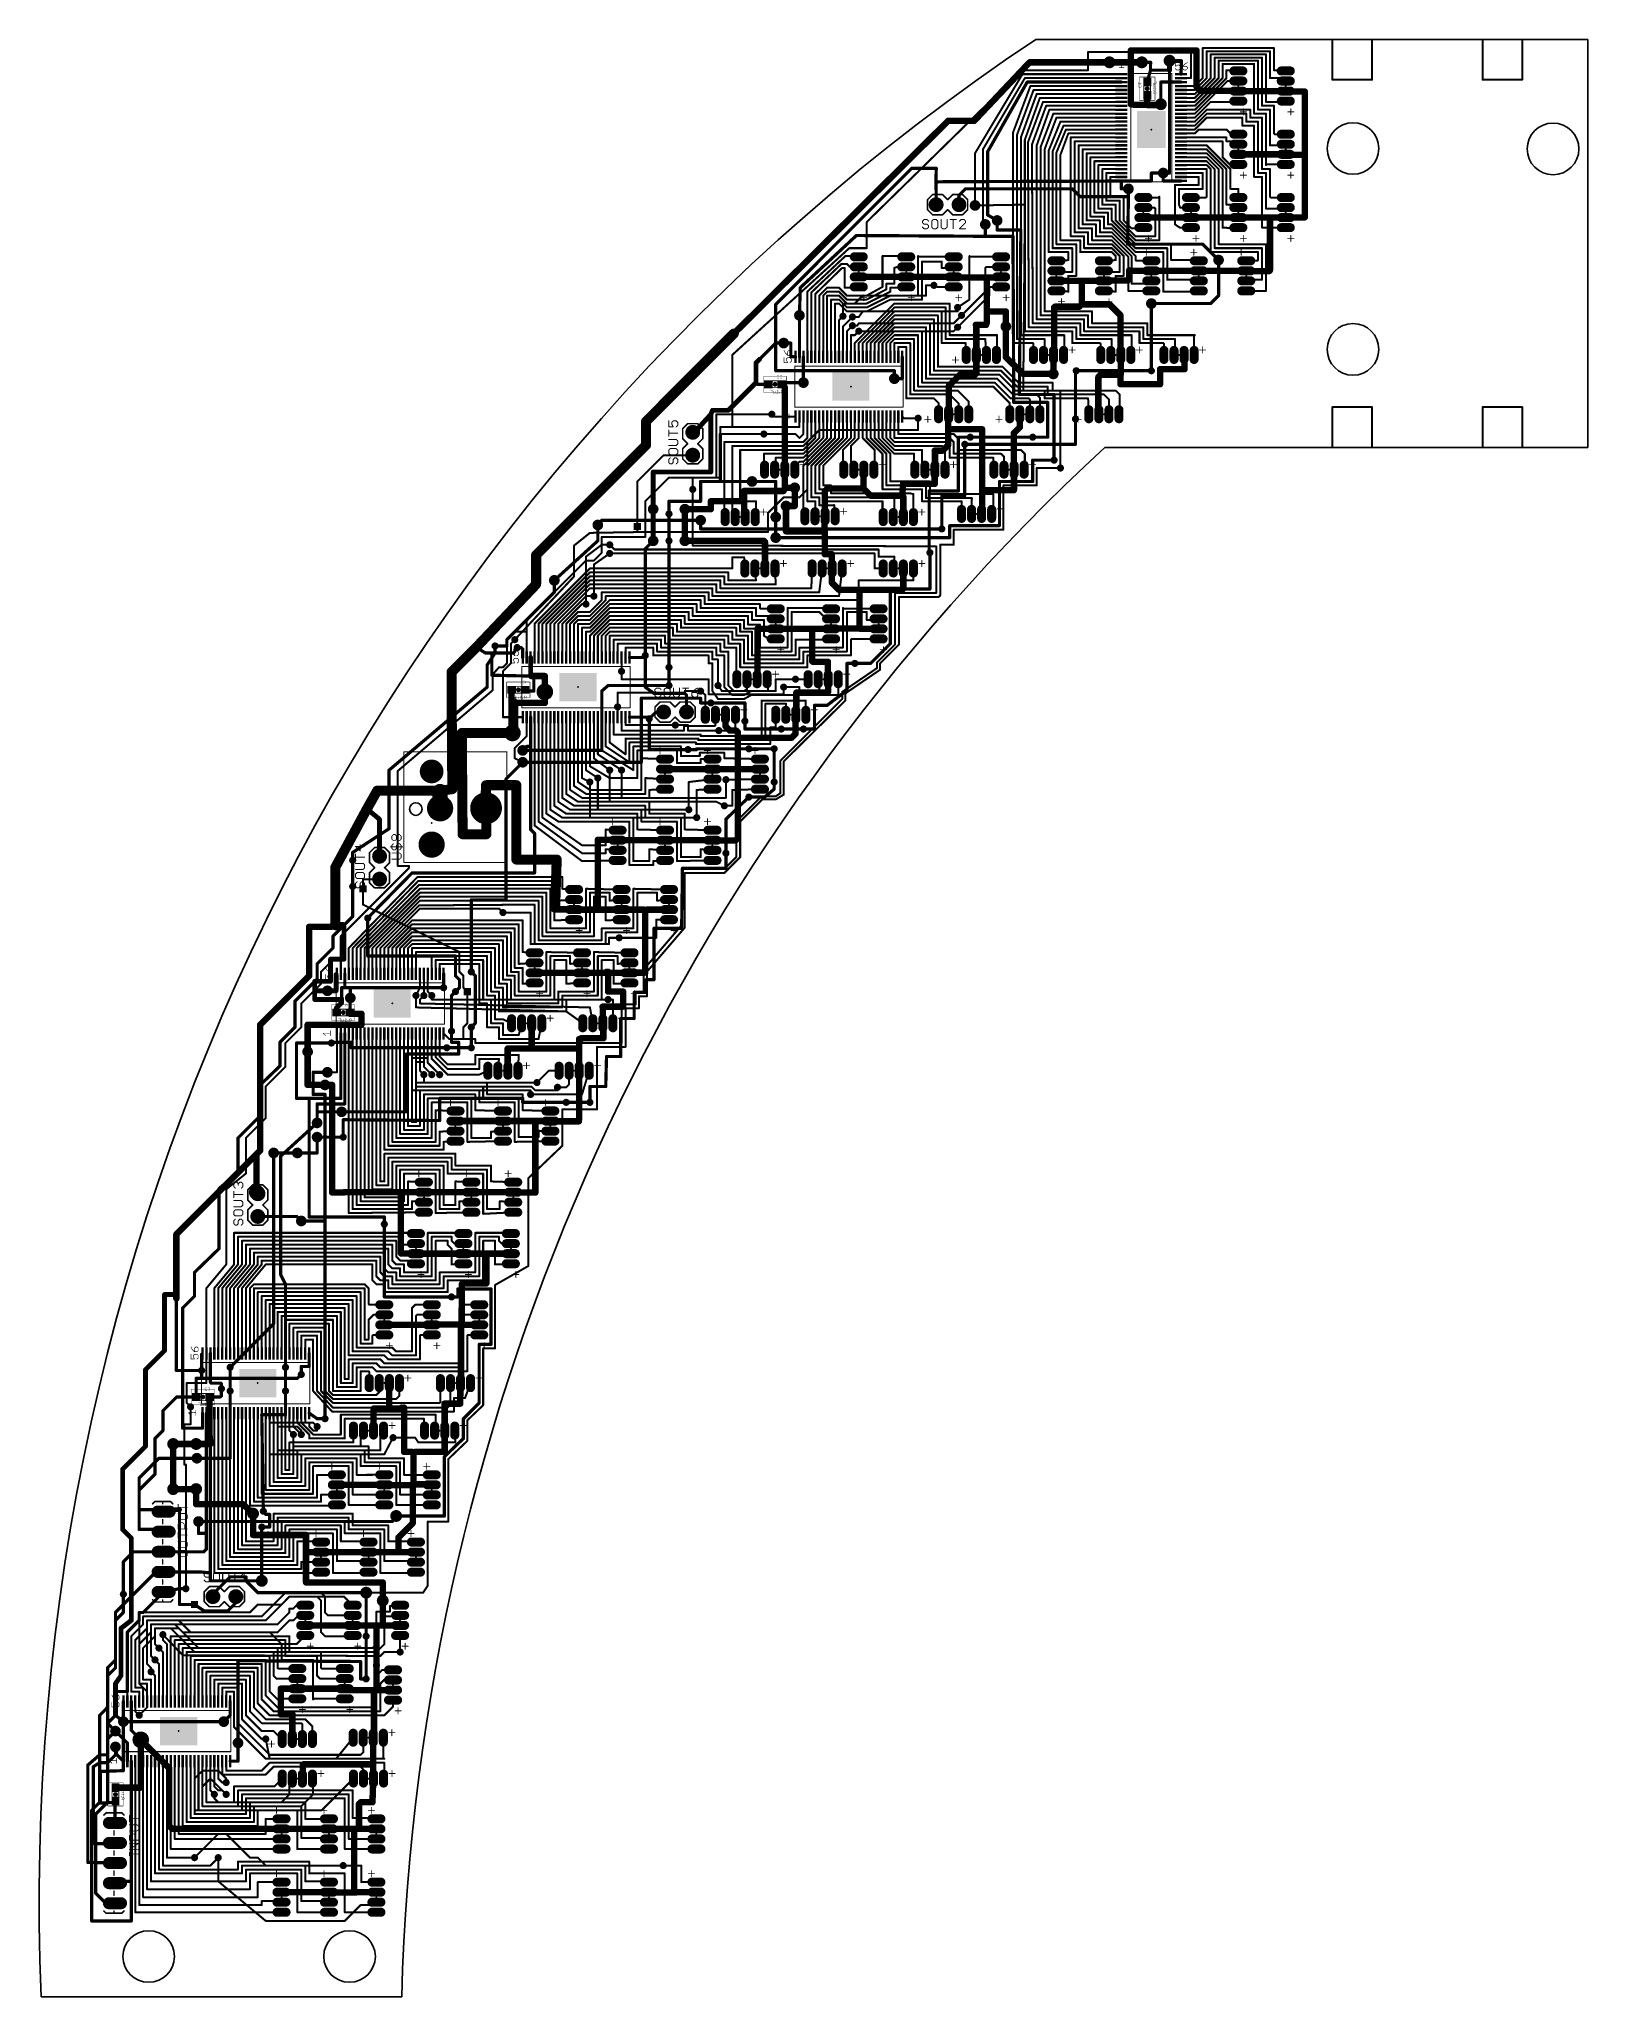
# Model space of a CAD drawing. Extents: x -47 to 149, y 1 to 249.
import ezdxf

# ---------------------------------------------------------------- set-up
doc = ezdxf.new("R2010")
doc.units = 0
for name, color, linetype in [('1', 22, 'CONTINUOUS'), ('16', 175, 'CONTINUOUS'), ('17', 82, 'CONTINUOUS'), ('18', 82, 'CONTINUOUS'), ('19', 53, 'CONTINUOUS'), ('20', 7, 'CONTINUOUS'), ('21', 253, 'CONTINUOUS'), ('22', 253, 'CONTINUOUS'), ('23', 7, 'CONTINUOUS'), ('24', 7, 'CONTINUOUS'), ('25', 253, 'CONTINUOUS'), ('26', 253, 'CONTINUOUS'), ('28', 253, 'CONTINUOUS'), ('40', 175, 'CONTINUOUS'), ('51', 253, 'CONTINUOUS'), ('52', 253, 'CONTINUOUS')]:
    doc.layers.add(name, color=color, linetype=linetype)

# ---------------------------------------------------------------- blocks, each defined once
blk = doc.blocks.new('RECT')
blk.add_solid([(-0.5, -0.5), (0.5, -0.5), (-0.5, 0.5), (0.5, 0.5)])
blk = doc.blocks.new('LONGP100')
at = {"const_width": 1}
blk.add_lwpolyline([(-0.5, 0), (0.5, 0)], dxfattribs=at)
at = {"const_width": 0.5}
for points in [[(-0.5, 0.25, 1), (-0.5, -0.25)], [(0.5, -0.25, 1), (0.5, 0.25)]]:
    blk.add_lwpolyline(points, format="xyb", dxfattribs=at)
blk = doc.blocks.new('ROUNDP')
at = {"const_width": 0.5}
blk.add_lwpolyline([(0, -0.25, 1), (0, 0.25, 1), (0, -0.25)], format="xyb", dxfattribs=at)
blk = doc.blocks.new('ROUNDV')
at = {"const_width": 0.5}
blk.add_lwpolyline([(0, -0.25, 1), (0, 0.25, 1), (0, -0.25)], format="xyb", dxfattribs=at)
blk = doc.blocks.new('SQUAREV')
blk.add_solid([(-0.5, -0.5), (0.5, -0.5), (-0.5, 0.5), (0.5, 0.5)])

msp = doc.modelspace()

# ---------------------------------------------------------------- linework, layer by layer
at = {"layer": '1'}
for points, const_width in [([(109.5, 247.8), (100.5, 247.8)], 0.254), ([(100.5, 247.8), (100.5, 244)], 0.254), ([(109.5, 245), (109.5, 247.8)], 0.254), ([(77.6, 245), (58, 225.8)], 0.254), ([(86, 245), (77.6, 245)], 0.254), ([(99, 247.3), (86, 247.3)], 0.254), ([(86, 247.3), (86, 245)], 0.254), ([(88.7, 246), (92.8, 246)], 0.8128), ([(96.3, 246.2), (97.8, 246.2)], 0.4064), ([(97.8, 246.2), (97.75, 244.5)], 0.4064), ([(99, 244), (99, 247.3)], 0.254), ([(109, 247.4), (101, 247.4)], 0.254), ([(101, 247.4), (101, 244)], 0.254), ([(101.5, 244), (101.5, 247)], 0.254), ([(101.5, 247), (108.5, 247)], 0.254), ([(102, 244), (102, 246.6)], 0.254), ([(102, 246.6), (108, 246.6)], 0.254), ([(107.5, 246.2), (102.5, 246.2)], 0.254), ([(102.5, 246.2), (102.5, 244)], 0.254), ([(103, 244), (103, 245.8)], 0.254), ([(103, 245.8), (107, 245.8)], 0.254), ([(104.905, 245), (103.5, 245)], 0.254), ([(103.5, 245), (103.5, 244)], 0.254), ([(105, 244.905), (104.905, 245)], 0.254), ([(107, 245.8), (107, 239.5)], 0.254), ([(107.5, 240), (107.5, 246.2)], 0.254), ([(108, 246.6), (108, 240.5)], 0.254), ([(108.5, 241), (108.5, 247)], 0.254), ([(109, 244), (109, 247.4)], 0.254), ([(110.905, 245), (109.5, 245)], 0.254), ([(111, 244.905), (110.905, 245)], 0.254), ([(77.7, 244.5), (71.7, 234.5)], 0.254), ([(78, 244), (72.7, 235)], 0.254), ([(78.3, 243.5), (73.3, 234.7)], 0.4064), ([(76.5, 237.1), (78.7, 243)], 0.254), ([(79.1, 242.5), (77, 236.8)], 0.254), ([(90.2, 244.5), (77.7, 244.5)], 0.254), ([(90.2, 244), (78, 244)], 0.254), ([(90.2, 243.5), (78.3, 243.5)], 0.4064), ([(78.7, 243), (90.2, 243)], 0.254), ([(90.2, 242.5), (79.1, 242.5)], 0.254), ([(97.75, 243.5), (95.2, 243.5)], 0.4064), ([(95.2, 243.5), (95.2, 240.7)], 0.4064), ([(97.75, 244), (99, 244)], 0.254), ([(99.5, 243), (97.75, 243)], 0.254), ([(99.5, 242.5), (97.75, 242.5)], 0.254), ([(99.5, 242), (101.5, 244)], 0.254), ([(100.5, 244), (99.5, 243)], 0.254), ([(101, 244), (99.5, 242.5)], 0.254), ([(103.5, 244), (99.5, 240)], 0.254), ([(99.5, 240.5), (103, 244)], 0.254), ([(99.5, 241.5), (102, 244)], 0.254), ([(102.5, 244), (99.5, 241)], 0.254), ([(99.5, 239.5), (103.635, 243.635)], 0.254), ([(103.635, 243.635), (105, 243.635)], 0.254), ([(110.635, 244), (109, 244)], 0.254), ([(111, 243.635), (110.635, 244)], 0.254), ([(79.5, 242), (77.5, 236.5)], 0.254), ([(79.9, 241.5), (78, 236.2)], 0.254), ([(78.4, 235.9), (80.3, 241)], 0.254), ([(78.9, 235.6), (80.7, 240.5)], 0.254), ([(90.2, 242), (79.5, 242)], 0.254), ([(81.1, 240), (79.5, 235.5)], 0.254), ([(90.2, 241.5), (79.9, 241.5)], 0.254), ([(80.3, 241), (90.2, 241)], 0.254), ([(80.7, 240.5), (90.2, 240.5)], 0.254), ([(90.2, 240), (81.1, 240)], 0.254), ([(97.75, 242), (99.5, 242)], 0.254), ([(97.75, 241.5), (99.5, 241.5)], 0.254), ([(99.5, 241), (97.75, 241)], 0.254), ([(97.75, 240.5), (99.5, 240.5)], 0.254), ([(99.5, 240), (97.75, 240)], 0.254), ([(101.5, 241), (99.5, 239)], 0.254), ([(101, 240), (99.5, 238.5)], 0.254), ([(101, 240), (106.5, 240)], 0.254), ([(104.905, 241), (101.5, 241)], 0.254), ([(105, 241.095), (104.905, 241)], 0.254), ([(106.5, 240), (106.5, 239)], 0.254), ([(109, 240), (107.5, 240)], 0.254), ([(108, 240.5), (109.5, 240.5)], 0.254), ([(110.905, 241), (108.5, 241)], 0.254), ([(109, 235.5), (109, 240)], 0.254), ([(109.5, 240.5), (109.5, 237)], 0.254), ([(111, 241.095), (110.905, 241)], 0.254), ([(80, 235.3), (81.6, 239.5)], 0.254), ([(82, 239), (80.5, 235)], 0.254), ([(82.5, 238.5), (81, 234.8)], 0.254), ([(81.5, 234.7), (82.9, 238)], 0.254), ([(81.6, 239.5), (90.2, 239.5)], 0.254), ([(90.2, 239), (82, 239)], 0.254), ([(83.2, 237.5), (82, 234.6)], 0.254), ([(90.2, 238.5), (82.5, 238.5)], 0.254), ([(82.9, 238), (90.2, 238)], 0.254), ([(90.2, 237.5), (83.2, 237.5)], 0.254), ([(97.75, 239.5), (99.5, 239.5)], 0.254), ([(99.5, 239), (97.75, 239)], 0.254), ([(99.5, 238.5), (97.75, 238.5)], 0.254), ([(99.5, 238), (97.75, 238)], 0.254), ([(97.75, 237.5), (99.5, 237.5)], 0.254), ([(101, 239.5), (99.5, 238)], 0.254), ([(99.5, 237.5), (101, 239)], 0.254), ([(99.5, 237), (100, 237.5)], 0.254), ([(100, 237.5), (103.5, 237.5)], 0.254), ([(106, 239.5), (101, 239.5)], 0.254), ([(101, 239), (105.5, 239)], 0.254), ([(103.5, 237.5), (104.095, 236.905)], 0.254), ([(105.5, 239), (105.5, 238)], 0.254), ([(105.5, 238), (107, 238)], 0.254), ([(106, 238.5), (106, 239.5)], 0.254), ([(107.5, 238.5), (106, 238.5)], 0.254), ([(106.5, 239), (108, 239)], 0.254), ([(107, 239.5), (108.5, 239.5)], 0.254), ([(107, 238), (107, 231.5)], 0.254), ([(107.5, 232), (107.5, 238.5)], 0.254), ([(108, 239), (108, 232.5)], 0.254), ([(108.5, 239.5), (108.5, 233)], 0.254), ([(76.5, 237.1), (76.5, 210.5)], 0.254), ([(77, 211), (77, 236.8)], 0.254), ([(77.5, 236.5), (77.5, 211.5)], 0.254), ([(78, 236.2), (78, 212)], 0.254), ([(78.5, 212.5), (78.4, 235.9)], 0.254), ([(79, 213), (78.9, 235.6)], 0.254), ([(79.5, 235.5), (79.5, 213.5)], 0.254), ([(80, 214), (80, 235.3)], 0.254), ([(83.5, 237), (82.5, 234.3)], 0.254), ([(90.2, 237), (83.5, 237)], 0.254), ([(83.8, 224), (83.8, 236.5)], 0.254), ([(83.8, 236.5), (90.2, 236.5)], 0.254), ([(90.2, 236), (84.3, 236)], 0.254), ([(84.3, 236), (84.3, 224.5)], 0.254), ([(90.2, 235.5), (84.8, 235.5)], 0.254), ([(84.8, 235.5), (84.8, 225)], 0.254), ([(97.75, 237), (99.5, 237)], 0.254), ([(103.5, 236.5), (97.75, 236.5)], 0.254), ([(97.75, 236), (103, 236)], 0.254), ([(101, 235.5), (97.75, 235.5)], 0.254), ([(104, 232.5), (101, 235.5)], 0.254), ([(103, 236), (103, 234)], 0.254), ([(103.5, 236), (103.5, 236.5)], 0.254), ([(104.635, 236), (103.5, 236)], 0.254), ([(104.095, 236.905), (105, 236.905)], 0.254), ([(105, 235.635), (104.635, 236)], 0.254), ([(110.865, 235.5), (109, 235.5)], 0.254), ([(109.5, 237), (109.595, 236.905)], 0.254), ([(109.595, 236.905), (111, 236.905)], 0.254), ([(111, 235.635), (110.865, 235.5)], 0.254), ([(71.7, 234.5), (71.7, 227.9)], 0.254), ([(72.7, 235), (72.7, 226.1)], 0.254), ([(73.3, 234.7), (73.3, 226.7)], 0.4064), ([(80.5, 235), (80.5, 214.5)], 0.254), ([(81, 234.8), (81, 222)], 0.254), ([(81.5, 222.5), (81.5, 234.7)], 0.254), ([(82, 234.6), (82, 223)], 0.254), ([(82.5, 234.3), (82.5, 223.5)], 0.254), ([(85.3, 225.5), (85.3, 235)], 0.254), ([(85.3, 235), (90.2, 235)], 0.254), ([(90.2, 234.5), (85.8, 234.5)], 0.254), ([(85.8, 234.5), (85.8, 226)], 0.254), ([(86.3, 226.5), (86.3, 234)], 0.254), ([(86.3, 234), (90.2, 234)], 0.254), ([(90.2, 233.5), (86.8, 233.5)], 0.254), ([(86.8, 233.5), (86.8, 227)], 0.254), ([(87.3, 227.5), (87.3, 233)], 0.254), ([(87.3, 233), (90.2, 233)], 0.254), ([(101, 235), (97.75, 235)], 0.254), ([(101, 234.5), (97.75, 234.5)], 0.254), ([(97.75, 234), (101, 234)], 0.254), ([(101, 233.5), (97.75, 233.5)], 0.254), ([(97.75, 233), (101, 233)], 0.254), ([(103.5, 232.5), (101, 235)], 0.254), ([(103, 232.5), (101, 234.5)], 0.254), ([(101, 234), (102.5, 232.5)], 0.254), ([(102, 232.5), (101, 233.5)], 0.254), ([(101, 233), (101.5, 232.5)], 0.254), ([(103, 234), (103.905, 233.095)], 0.254), ([(103.905, 233.095), (105, 233.095)], 0.254), ([(108.5, 233), (108.595, 233.095)], 0.254), ([(108.595, 233.095), (111, 233.095)], 0.254), ([(90.2, 232.5), (87.8, 232.5)], 0.254), ([(87.8, 232.5), (87.8, 228)], 0.254), ([(90.2, 232), (88.3, 232)], 0.254), ([(88.3, 232), (88.3, 228.5)], 0.254), ([(88.8, 229), (88.8, 231.5)], 0.254), ([(88.8, 231.5), (90.2, 231.5)], 0.254), ([(90.2, 230), (90.2, 231)], 0.4064), ([(91.1, 230), (90.2, 230)], 0.4064), ([(95.5, 231), (95.5, 232)], 0.4064), ([(97.75, 231), (95.5, 231)], 0.4064), ([(100, 230.5), (97, 230.5)], 0.254), ([(97, 230.5), (97, 225.5)], 0.254), ([(97.75, 232.5), (101, 232.5)], 0.254), ([(97.75, 232), (100.5, 232)], 0.254), ([(97.75, 231.5), (100, 231.5)], 0.254), ([(100, 231.5), (100, 230.5)], 0.254), ([(100.5, 232), (100.5, 230)], 0.254), ([(101, 232.5), (101, 229)], 0.254), ([(101.5, 232.5), (101.5, 222)], 0.254), ([(102, 222.5), (102, 232.5)], 0.254), ([(102.5, 232.5), (102.5, 223)], 0.254), ([(103, 225.1), (103, 232.5)], 0.254), ([(103.5, 228), (103.5, 232.5)], 0.254), ([(104, 230), (104, 232.5)], 0.254), ([(107, 231.5), (108, 231.5)], 0.254), ([(108.5, 232), (107.5, 232)], 0.254), ([(108, 232.5), (109, 232.5)], 0.254), ([(108, 231.5), (108, 225.1)], 0.254), ([(108.5, 227.5), (108.5, 232)], 0.254), ([(109, 232.5), (109, 229)], 0.254), ([(87.8, 228), (89.5, 228)], 0.254), ([(88.3, 228.5), (90, 228.5)], 0.254), ([(90.5, 229), (88.8, 229)], 0.254), ([(89.5, 228), (89.5, 226)], 0.254), ([(90, 228.5), (90, 226)], 0.254), ([(90.5, 226), (90.5, 229)], 0.254), ([(94.905, 228.905), (93, 228.905)], 0.254), ([(94.365, 227.635), (93, 227.635)], 0.254), ([(94.5, 227.5), (94.365, 227.635)], 0.254), ([(95, 229), (94.905, 228.905)], 0.254), ([(95, 223.5), (95, 229)], 0.254), ([(100.5, 230), (97.5, 230)], 0.254), ([(97.5, 230), (97.5, 228)], 0.254), ([(97.5, 228), (97.635, 227.635)], 0.254), ([(97.635, 227.635), (99, 227.635)], 0.254), ([(100.905, 228.905), (99, 228.905)], 0.254), ([(101, 229), (100.905, 228.905)], 0.254), ([(104.635, 228), (103.5, 228)], 0.254), ([(105, 230), (104, 230)], 0.254), ([(105, 227.635), (104.635, 228)], 0.254), ([(105, 228.905), (105, 230)], 0.254), ([(109, 229), (109.095, 228.905)], 0.254), ([(109.095, 228.905), (111, 228.905)], 0.254), ([(111, 227.635), (110.865, 227.5)], 0.254), ([(58, 225.8), (58, 222.5)], 0.254), ([(72.7, 226.1), (73, 225.5)], 0.254), ([(73.3, 226.7), (74.5, 226)], 0.4064), ([(87, 225.5), (85.3, 225.5)], 0.254), ([(85.8, 226), (87.5, 226)], 0.254), ([(88, 226.5), (86.3, 226.5)], 0.254), ([(88.5, 227), (86.8, 227)], 0.254), ([(87, 224), (87, 225.5)], 0.254), ([(89, 227.5), (87.3, 227.5)], 0.254), ([(87.5, 226), (87.5, 224.5)], 0.254), ([(88, 225), (88, 226.5)], 0.254), ([(88.5, 225.5), (88.5, 227)], 0.254), ([(89, 225.5), (88.5, 225.5)], 0.254), ([(89, 226), (89, 227.5)], 0.254), ([(92, 223), (89, 226)], 0.254), ([(92, 222.5), (89, 225.5)], 0.254), ([(89.5, 226), (92, 223.5)], 0.254), ([(90, 226), (92, 224)], 0.254), ([(91.5, 225), (90.5, 226)], 0.254), ([(94.5, 224), (94.5, 227.5)], 0.254), ([(97, 225.5), (97.595, 225.095)], 0.254), ([(110.865, 227.5), (108.5, 227.5)], 0.254), ([(82, 223), (84.5, 223)], 0.254), ([(82.5, 223.5), (85, 223.5)], 0.254), ([(85.5, 224), (83.8, 224)], 0.254), ([(84.3, 224.5), (86, 224.5)], 0.254), ([(84.5, 223), (84.5, 219)], 0.254), ([(84.8, 225), (86.5, 225)], 0.254), ([(85, 223.5), (85, 222)], 0.254), ([(85.5, 222.5), (85.5, 224)], 0.254), ([(86, 224.5), (86, 223)], 0.254), ([(86, 223), (89, 223)], 0.254), ([(86.5, 225), (86.5, 223.5)], 0.254), ([(86.5, 223.5), (89, 223.5)], 0.254), ([(89, 224), (87, 224)], 0.254), ([(87.5, 224.5), (89, 224.5)], 0.254), ([(89, 225), (88, 225)], 0.254), ([(92, 222), (89, 225)], 0.254), ([(89, 224.5), (92, 221.5)], 0.254), ([(91.5, 221.5), (89, 224)], 0.254), ([(89, 223.5), (91.095, 221.405)], 0.254), ([(89, 223), (90.5, 221.5)], 0.254), ([(92.905, 225), (91.5, 225)], 0.254), ([(92, 224), (94.5, 224)], 0.254), ([(92, 223.5), (95, 223.5)], 0.254), ([(96.5, 223), (92, 223)], 0.254), ([(93, 225.095), (92.905, 225)], 0.254), ([(96.5, 221), (96.5, 223)], 0.254), ([(97.595, 225.095), (99, 225.095)], 0.254), ([(102.5, 223), (108.5, 223)], 0.254), ([(104.905, 225), (103, 225.1)], 0.254), ([(105, 225.095), (104.905, 225)], 0.254), ([(108, 225.1), (108.095, 225.095)], 0.254), ([(108.095, 225.095), (111, 225.095)], 0.254), ([(108.5, 223), (108.5, 217.1)], 0.254), ([(55.8, 222.5), (41, 209)], 0.254), ([(55.3, 221.5), (50.5, 217)], 0.254), ([(51, 216.9), (54.8, 220.5)], 0.254), ([(54.8, 220.5), (55.5, 220.5)], 0.254), ([(56.905, 221.5), (55.3, 221.5)], 0.254), ([(55.5, 220.5), (55.865, 220.135)], 0.254), ([(58, 222.5), (55.8, 222.5)], 0.254), ([(57, 221.405), (56.905, 221.5)], 0.254), ([(62.905, 221.5), (60, 221.5)], 0.254), ([(60, 221.5), (60, 217.6)], 0.254), ([(63, 221.405), (62.905, 221.5)], 0.254), ([(64.5, 216.5), (64.5, 221.5)], 0.254), ([(64.5, 221.5), (64.595, 221.405)], 0.254), ([(64.595, 221.405), (69, 221.405)], 0.254), ([(67.5, 220.8), (65, 220.8)], 0.254), ([(65, 220.8), (65, 216)], 0.254), ([(67.5, 220), (67.5, 220.8)], 0.254), ([(71, 216), (71, 221.5)], 0.254), ([(71, 221.5), (71.095, 221.405)], 0.254), ([(71.095, 221.405), (75, 221.405)], 0.254), ([(81, 222), (83.5, 222)], 0.254), ([(84, 222.5), (81.5, 222.5)], 0.254), ([(82.905, 220.905), (82, 220.905)], 0.254), ([(83.5, 221), (82.905, 220.905)], 0.254), ([(83.5, 222), (83.5, 221)], 0.254), ([(84, 219.5), (84, 222.5)], 0.254), ([(85, 222), (89, 222)], 0.254), ([(89, 222.5), (85.5, 222.5)], 0.254), ([(88.405, 220.905), (88, 220.905)], 0.254), ([(89.5, 221), (88.405, 220.905)], 0.254), ([(89, 222.5), (90, 221.5)], 0.254), ([(89, 222), (89.5, 221.5)], 0.254), ([(89.5, 221.5), (89.5, 221)], 0.254), ([(90, 221.5), (90, 219.5)], 0.254), ([(90.5, 221.5), (90.5, 219)], 0.254), ([(91.095, 221.405), (91.095, 217.095)], 0.254), ([(91.5, 218), (91.5, 221.5)], 0.254), ([(96, 222.5), (92, 222.5)], 0.254), ([(95.5, 222), (92, 222)], 0.254), ([(92, 221.5), (92, 221)], 0.254), ([(92, 221), (92.095, 220.905)], 0.254), ([(92.095, 220.905), (94, 220.905)], 0.254), ([(95.5, 217), (95.5, 222)], 0.254), ([(96, 218.5), (96, 222.5)], 0.254), ([(99.905, 221), (96.5, 221)], 0.254), ([(100, 220.905), (99.905, 221)], 0.254), ([(101.5, 222), (107.5, 222)], 0.254), ([(108, 222.5), (102, 222.5)], 0.254), ([(102.5, 216.5), (102.5, 221)], 0.4064), ([(107.405, 220.905), (106, 220.905)], 0.254), ([(107.5, 221), (107.405, 220.905)], 0.254), ([(107.5, 222), (107.5, 221)], 0.254), ([(108, 218.5), (108, 222.5)], 0.254), ([(54.9, 220), (51.5, 216.7)], 0.254), ([(55.2, 220), (54.9, 220)], 0.254), ([(55.2, 217.5), (55.2, 220)], 0.254), ([(55.865, 220.135), (57, 220.135)], 0.254), ([(60.5, 217.3), (60.5, 218)], 0.254), ([(60.5, 218), (61.5, 218)], 0.254), ([(61.5, 220), (61.865, 220.135)], 0.254), ([(61.5, 218), (61.5, 220)], 0.254), ([(61.865, 220.135), (63, 220.135)], 0.254), ([(66.5, 217.8), (66.905, 217.595)], 0.254), ([(68.865, 220), (67.5, 220)], 0.254), ([(69, 220.135), (68.865, 220)], 0.254), ([(73, 220), (73.135, 220.135)], 0.254), ([(73, 217), (73, 220)], 0.254), ([(73.135, 220.135), (75, 220.135)], 0.254), ([(82, 219.635), (82.135, 219.5)], 0.254), ([(82.135, 219.5), (84, 219.5)], 0.254), ([(84.5, 219), (83.5, 219)], 0.254), ([(83.5, 219), (83.5, 217)], 0.254), ([(88, 219.635), (88.135, 219.5)], 0.254), ([(88.135, 219.5), (90, 219.5)], 0.254), ([(90.5, 219), (89.5, 219)], 0.254), ([(89.5, 219), (89.5, 217)], 0.254), ([(93.635, 218), (91.5, 218)], 0.254), ([(94, 218.365), (93.635, 218)], 0.254), ([(99.865, 218.5), (96, 218.5)], 0.254), ([(100, 218.365), (99.865, 218.5)], 0.254), ([(106, 218.365), (106.135, 218.5)], 0.254), ([(106.135, 218.5), (108, 218.5)], 0.254), ([(50.5, 217), (50.5, 208.75)], 0.254), ([(51, 208.75), (51, 216.9)], 0.254), ([(51.5, 216.7), (51.5, 208.75)], 0.254), ([(53, 217.5), (52, 216.5)], 0.254), ([(52, 216.5), (52, 208.75)], 0.254), ([(52.5, 216.5), (53, 217)], 0.254), ([(52.5, 208.75), (52.5, 216.5)], 0.254), ([(54.5, 217.5), (53, 217.5)], 0.254), ([(53, 217), (54.5, 217)], 0.254), ([(54.5, 216.5), (53, 216.5)], 0.254), ([(53, 216.5), (53, 208.75)], 0.254), ([(53.5, 208.75), (53.5, 216)], 0.254), ([(53.5, 216), (54.5, 216)], 0.254), ([(54.5, 215.5), (54, 215.5)], 0.254), ([(54, 215.5), (54, 208.75)], 0.254), ([(55.5, 216.5), (54.5, 217.5)], 0.254), ([(54.5, 217), (55.5, 216)], 0.254), ([(55.5, 215.5), (54.5, 216.5)], 0.254), ([(54.5, 216), (55.5, 215)], 0.254), ([(55.5, 214.5), (54.5, 215.5)], 0.254), ([(56.905, 217.5), (55.2, 217.5)], 0.254), ([(58, 216.5), (55.5, 216.5)], 0.254), ([(58, 216), (55.5, 216)], 0.254), ([(55.5, 215.5), (58, 215.5)], 0.254), ([(61.5, 215.5), (56.5, 210.5)], 0.254), ([(57, 217.595), (56.905, 217.5)], 0.254), ([(60, 217.6), (58, 216.5)], 0.254), ([(60.5, 217.3), (58, 216)], 0.254), ([(61, 217), (58, 215.5)], 0.254), ([(58, 215), (61, 216.5)], 0.254), ([(61, 216), (58, 214.5)], 0.254), ([(62.905, 217.5), (61, 217.5)], 0.254), ([(61, 217.5), (61, 217)], 0.254), ([(61, 216.5), (64.5, 216.5)], 0.254), ([(65, 216), (61, 216)], 0.254), ([(68.5, 215.5), (61.5, 215.5)], 0.254), ([(63, 217.595), (62.905, 217.5)], 0.254), ([(66.905, 217.595), (69, 217.595)], 0.254), ([(68.5, 211.5), (68.5, 215.5)], 0.254), ([(69.5, 212.5), (73.5, 216.5)], 0.254), ([(69.5, 215), (71, 216)], 0.254), ([(70, 214), (73, 217)], 0.254), ([(73.5, 217.5), (73.595, 217.595)], 0.254), ([(73.5, 216.5), (73.5, 217.5)], 0.254), ([(73.595, 217.595), (75, 217.595)], 0.254), ([(82.905, 217.095), (82, 217.095)], 0.254), ([(83.5, 217), (82.905, 217.095)], 0.254), ([(88.405, 217.095), (88, 217.095)], 0.254), ([(89.5, 217), (88.405, 217.095)], 0.254), ([(91.1, 217.2), (91.095, 217.095)], 0.254), ([(91.095, 217.095), (94, 217.095)], 0.254), ([(94, 215.5), (101.5, 215.5)], 0.4064), ([(99.905, 217), (95.5, 217)], 0.254), ([(100, 217.095), (99.905, 217)], 0.254), ([(101.5, 215.5), (102.5, 216.5)], 0.4064), ([(108.405, 217.095), (106, 217.095)], 0.254), ([(108.5, 217.1), (108.405, 217.095)], 0.254), ([(49.5, 208.75), (49.5, 214)], 0.4064), ([(54.5, 213.4), (55, 213.9)], 0.254), ([(54.5, 208.75), (54.5, 213.4)], 0.254), ([(55, 212.6), (56.2, 213.8)], 0.254), ([(55.5, 215), (58, 215)], 0.254), ([(58, 214.5), (55.5, 214.5)], 0.254), ([(61.5, 215), (57, 210.5)], 0.254), ([(61.5, 214.5), (57.5, 210.5)], 0.254), ([(61.5, 214), (58, 210.5)], 0.254), ([(61.5, 213.5), (58.5, 210.5)], 0.254), ([(61.5, 213), (59, 210.5)], 0.254), ([(68, 215), (61.5, 215)], 0.254), ([(67.5, 214.5), (61.5, 214.5)], 0.254), ([(67, 214), (61.5, 214)], 0.254), ([(66.5, 213.5), (61.5, 213.5)], 0.254), ([(66, 213), (61.5, 213)], 0.254), ([(66, 206.5), (66, 213)], 0.254), ([(66.5, 207), (66.5, 213.5)], 0.254), ([(67, 207.5), (67, 214)], 0.254), ([(67.5, 210.5), (67.5, 214.5)], 0.254), ([(68, 211), (68, 215)], 0.254), ([(75.6, 212.6), (75.6, 208.7)], 0.8128), ([(85, 213), (79, 213)], 0.254), ([(79.5, 213.5), (85.5, 213.5)], 0.254), ([(86, 214), (80, 214)], 0.254), ([(80.5, 214.5), (86.5, 214.5)], 0.254), ([(85, 211.5), (85, 213)], 0.254), ([(85.5, 213.5), (85.5, 212)], 0.254), ([(86, 212.5), (86, 214)], 0.254), ([(86.5, 214.5), (86.5, 213)], 0.254), ([(86.5, 213), (93.5, 213)], 0.254), ([(93.5, 213), (93.5, 211.5)], 0.254), ([(48.4, 210.5), (47.5, 210.5)], 0.4064), ([(48.4, 208.8), (48.4, 210.5)], 0.4064), ([(55, 208.75), (55, 212.6)], 0.254), ([(55.5, 212), (56.2, 212.7)], 0.254), ([(55.5, 208.75), (55.5, 212)], 0.254), ([(56, 208.75), (56, 211.5)], 0.254), ([(56, 211.5), (56.5, 211.5)], 0.254), ([(56.5, 211.5), (57, 212)], 0.254), ([(56.5, 210.5), (56.5, 208.75)], 0.254), ([(57, 210.5), (57, 208.75)], 0.254), ([(57.5, 210.5), (57.5, 208.75)], 0.254), ([(58, 210.5), (58, 208.75)], 0.254), ([(58.5, 210.5), (58.5, 208.75)], 0.254), ([(59, 210.5), (59, 208.75)], 0.254), ([(61.5, 212.5), (59.5, 210.5)], 0.254), ([(59.5, 210.5), (59.5, 208.75)], 0.254), ([(61.5, 212), (60, 210.5)], 0.254), ([(60, 210.5), (60, 208.75)], 0.254), ([(61.5, 211.5), (60.5, 210.5)], 0.254), ([(60.5, 210.5), (60.5, 208.75)], 0.254), ([(61.5, 211), (61, 210.5)], 0.254), ([(61, 210.5), (61, 208.75)], 0.254), ([(65.5, 212.5), (61.5, 212.5)], 0.254), ([(65, 212), (61.5, 212)], 0.254), ([(64.5, 211.5), (61.5, 211.5)], 0.254), ([(64, 211), (61.5, 211)], 0.254), ([(63.5, 210.5), (61.5, 210.5)], 0.254), ([(61.5, 210.5), (61.5, 208.75)], 0.254), ([(63.5, 204), (63.5, 210.5)], 0.254), ([(64, 204.5), (64, 211)], 0.254), ([(64.5, 205), (64.5, 211.5)], 0.254), ([(65, 205.5), (65, 212)], 0.254), ([(65.5, 206), (65.5, 212.5)], 0.254), ([(70.5, 210.5), (67.5, 210.5)], 0.254), ([(73, 211), (68, 211)], 0.254), ([(74.5, 211.5), (68.5, 211.5)], 0.254), ([(70.595, 209), (70.5, 210.5)], 0.254), ([(73.135, 209), (73, 211)], 0.254), ([(74.5, 209.095), (74.5, 211.5)], 0.254), ([(76.5, 210.5), (79, 210.5)], 0.254), ([(80.5, 211), (77, 211)], 0.254), ([(77.5, 211.5), (83, 211.5)], 0.254), ([(78, 212), (84, 212)], 0.254), ([(84.5, 212.5), (78.5, 212.5)], 0.254), ([(79, 210.5), (79.095, 210.405)], 0.254), ([(79.095, 210.405), (79.095, 209)], 0.254), ([(80.5, 209.135), (80.5, 211)], 0.254), ([(83, 211.5), (83, 209)], 0.254), ([(84, 212), (84, 210.5)], 0.254), ([(84, 210.5), (87.5, 210.5)], 0.254), ([(84.5, 211), (84.5, 212.5)], 0.254), ([(89, 211), (84.5, 211)], 0.254), ([(91.5, 211.5), (85, 211.5)], 0.254), ([(85.5, 212), (92.5, 212)], 0.254), ([(93, 212.5), (86, 212.5)], 0.254), ([(87.5, 210.5), (87.595, 210.405)], 0.254), ([(87.595, 210.405), (87.595, 209)], 0.254), ([(89, 209.135), (89, 211)], 0.254), ([(91.5, 209.095), (91.5, 211.5)], 0.254), ([(92.5, 212), (92.5, 210.5)], 0.254), ([(92.5, 210.5), (95.5, 210.5)], 0.254), ([(93, 211), (93, 212.5)], 0.254), ([(97, 211), (93, 211)], 0.254), ([(93.5, 211.5), (99.5, 211.5)], 0.254), ([(95.5, 210.5), (95.595, 210.405)], 0.254), ([(95.595, 210.405), (95.595, 209)], 0.254), ([(97, 209.135), (97, 211)], 0.254), ([(99.5, 211.5), (99.405, 211.405)], 0.254), ([(99.405, 211.405), (99.405, 209)], 0.254), ([(41, 209), (41, 199.9)], 0.254), ([(49, 208.75), (48.4, 208.8)], 0.4064), ([(50, 205.5), (50, 208.75)], 0.4064), ([(63, 210), (62, 210)], 0.254), ([(62, 210), (62, 208.75)], 0.254), ([(62.5, 208.75), (62.5, 206)], 0.4064), ([(63, 203.5), (63, 210)], 0.254), ([(74.405, 209), (74.5, 209.095)], 0.254), ([(75.6, 208.7), (77.8, 206.6)], 0.8128), ([(80.365, 209), (80.5, 209.135)], 0.254), ([(83, 209), (82.905, 209)], 0.254), ([(88.865, 209), (89, 209.135)], 0.254), ([(91.405, 209), (91.5, 209.095)], 0.254), ([(96.865, 209), (97, 209.135)], 0.254), ([(62.5, 206), (61.5, 206)], 0.4064), ([(74.2, 205.5), (65, 205.5)], 0.254), ([(74.5, 206), (65.5, 206)], 0.254), ([(74.8, 206.5), (66, 206.5)], 0.254), ([(75, 207), (66.5, 207)], 0.254), ([(75.2, 207.5), (67, 207.5)], 0.254), ([(76.2, 203.5), (74.2, 205.5)], 0.254), ([(76.5, 204), (74.5, 206)], 0.254), ([(76.8, 204.5), (74.8, 206.5)], 0.254), ([(77, 205), (75, 207)], 0.254), ([(77.2, 205.5), (75.2, 207.5)], 0.254), ([(81.5, 205.5), (77.2, 205.5)], 0.254), ([(77.8, 206.6), (81.6, 206.6)], 0.8128), ([(81.5, 204.5), (81.5, 205.5)], 0.254), ([(84.5, 207), (94, 207)], 0.4064), ([(66.5, 203.5), (63, 203.5)], 0.254), ([(68.5, 204), (63.5, 204)], 0.254), ([(69.5, 204.5), (64, 204.5)], 0.254), ([(74, 205), (64.5, 205)], 0.254), ([(67.095, 202.905), (66.5, 203.5)], 0.254), ([(67.095, 201.5), (67.095, 202.905)], 0.254), ([(69.635, 202.865), (68.5, 204)], 0.254), ([(70.905, 203.095), (69.5, 204.5)], 0.254), ([(69.635, 201.5), (69.635, 202.865)], 0.254), ([(70.905, 201.5), (70.905, 203.095)], 0.254), ([(76.095, 202.905), (74, 205)], 0.254), ([(76.095, 201.5), (76.095, 202.905)], 0.254), ([(78.5, 203.5), (76.2, 203.5)], 0.254), ([(79.5, 204), (76.5, 204)], 0.254), ([(80.5, 204.5), (76.8, 204.5)], 0.254), ([(80.9, 205), (77, 205)], 0.254), ([(78.635, 203.365), (78.5, 203.5)], 0.254), ([(78.635, 201.5), (78.635, 203.365)], 0.254), ([(79.905, 203.595), (79.5, 204)], 0.254), ([(79.905, 201.5), (79.905, 203.595)], 0.254), ([(80.5, 203.5), (80.5, 204.5)], 0.254), ([(86, 203.5), (80.5, 203.5)], 0.254), ([(80.9, 204), (80.9, 205)], 0.254), ([(80.9, 204), (88, 204)], 0.254), ([(89.5, 204.5), (81.5, 204.5)], 0.254), ([(86.095, 201.5), (86, 203.5)], 0.254), ([(88, 204), (88.635, 203.365)], 0.254), ([(88.635, 203.365), (88.635, 201.5)], 0.254), ([(90, 204), (89.5, 204.5)], 0.254), ([(90, 201.595), (90, 204)], 0.254), ([(46, 201.5), (46.3, 201.2)], 0.254), ([(46.3, 201.2), (49, 201.2)], 0.254), ([(49.5, 199.9), (49.5, 201.2)], 0.254), ([(50, 201.2), (50, 199)], 0.254), ([(50.5, 201.2), (50.5, 198.5)], 0.254), ([(51, 201.2), (51, 198.5)], 0.254), ([(51.5, 201.2), (51.5, 198.5)], 0.254), ([(52, 201.2), (52, 198.5)], 0.254), ([(52.5, 201.2), (52.5, 198.5)], 0.254), ([(53, 201.2), (53, 198.5)], 0.254), ([(53.5, 201.2), (53.5, 198.5)], 0.254), ([(54, 198.5), (54, 201.2)], 0.254), ([(54.5, 198.5), (54.5, 201.2)], 0.254), ([(55, 201.2), (55, 198.5)], 0.254), ([(55.5, 201.2), (55.5, 198.5)], 0.254), ([(56, 198.5), (56, 201.2)], 0.254), ([(56.5, 201.2), (56.5, 198.5)], 0.254), ([(57, 201.2), (57, 198.5)], 0.254), ([(57.5, 201.2), (57.5, 198.5)], 0.254), ([(58, 201.2), (58, 198.5)], 0.254), ([(58.5, 198.5), (58.5, 201.2)], 0.254), ([(59, 201.2), (59, 198.5)], 0.254), ([(59.5, 201.2), (59.5, 198.5)], 0.254), ([(60, 201.2), (60, 198.5)], 0.254), ([(60.5, 198.5), (60.5, 201.2)], 0.254), ([(61, 201.2), (61, 198.5)], 0.254), ([(61.5, 198.5), (61.5, 201.2)], 0.254), ([(62, 201.2), (62, 199)], 0.254), ([(62.5, 201.2), (62.7, 201)], 0.254), ([(62.7, 201), (64.5, 201)], 0.254), ([(84.4, 200.9), (84.4, 197.7)], 0.4064), ([(89.905, 201.5), (90, 201.595)], 0.254), ([(39.5, 193.5), (39.5, 199.9)], 0.254), ([(39.5, 199.9), (41, 199.9)], 0.254), ([(50, 198), (40, 198)], 0.254), ([(40, 198), (40, 188.595)], 0.254), ([(41, 199.9), (49.5, 199.9)], 0.254), ([(49, 199), (45, 199)], 0.254), ([(49.5, 198.5), (49, 199)], 0.254), ([(50, 199), (49.5, 198.5)], 0.254), ([(52.5, 198.5), (50, 196)], 0.254), ([(52, 198.5), (50, 196.5)], 0.254), ([(53.5, 198.5), (50, 195)], 0.254), ([(50.5, 198.5), (50, 198)], 0.254), ([(51.5, 198.5), (50, 197)], 0.254), ([(51, 198.5), (50, 197.5)], 0.254), ([(53, 198.5), (50, 195.5)], 0.254), ([(50.5, 195), (54, 198.5)], 0.254), ([(51, 195), (54.5, 198.5)], 0.254), ([(55, 198.5), (51.5, 195)], 0.254), ([(55.5, 198.5), (52, 195)], 0.254), ([(52.5, 195), (56, 198.5)], 0.254), ([(56.5, 198.5), (55, 197)], 0.254), ([(57, 198.5), (56, 197.5)], 0.254), ([(57.5, 198.5), (59, 197)], 0.254), ([(58, 198.5), (60, 196.5)], 0.254), ([(60.5, 196.5), (58.5, 198.5)], 0.254), ([(59, 198.5), (61, 196.5)], 0.254), ([(59.5, 198.5), (61.5, 196.5)], 0.254), ([(60, 198.5), (61.5, 197)], 0.254), ([(61.5, 197.5), (60.5, 198.5)], 0.254), ([(61, 198.5), (61.5, 198)], 0.254), ([(68.5, 198.5), (61.5, 198.5)], 0.254), ([(61.5, 198), (68, 198)], 0.254), ([(62, 199), (69, 199)], 0.254), ([(68, 198), (68.5, 197.5)], 0.254), ([(69, 198), (68.5, 198.5)], 0.254), ([(69, 199), (69.5, 198.5)], 0.254), ([(69, 196.5), (69, 198)], 0.254), ([(69.5, 198.5), (69.5, 197)], 0.254), ([(79, 198.6), (71.1, 198.6)], 0.4064), ([(32.3222, 196.3222), (29, 193)], 0.254), ([(36, 196.3222), (32.3222, 196.3222)], 0.254), ([(50, 197.5), (41, 197.5)], 0.254), ([(41, 197.5), (41, 188.865)], 0.254), ([(50, 197), (42, 197)], 0.254), ([(42, 197), (42, 190.5)], 0.254), ([(50, 196.5), (45, 196.5)], 0.254), ([(45, 196.5), (45, 194.595)], 0.254), ([(50, 196), (46.5, 196)], 0.254), ([(46.5, 196), (46.5, 194.635)], 0.254), ([(48.905, 194.905), (49.5, 195.5)], 0.254), ([(49.5, 195.5), (50, 195.5)], 0.254), ([(55, 197), (55, 194.595)], 0.254), ([(56, 197.5), (56, 194.865)], 0.254), ([(59, 197), (59, 194.595)], 0.254), ([(60, 196.5), (60, 192)], 0.254), ([(60.5, 192.5), (60.5, 196.5)], 0.254), ([(61, 196.5), (61, 193)], 0.254), ([(67.5, 197.5), (61.5, 197.5)], 0.254), ([(61.5, 197), (65, 197)], 0.254), ([(61.5, 196.5), (64, 196.5)], 0.254), ([(64, 196.5), (64, 194.595)], 0.254), ([(65, 197), (65, 194.865)], 0.254), ([(67.905, 197.095), (67.5, 197.5)], 0.254), ([(67.905, 194.5), (67.905, 197.095)], 0.254), ([(68.5, 197.5), (68.5, 196)], 0.254), ([(68.5, 196), (74, 196)], 0.254), ([(75, 196.5), (69, 196.5)], 0.254), ([(69.5, 197), (77.5, 197)], 0.254), ([(70.4, 197.7), (84.4, 197.7)], 0.4064), ([(74, 196), (74, 194.595)], 0.254), ([(75.365, 196.135), (75, 196.5)], 0.254), ([(75.365, 194.5), (75.365, 196.135)], 0.254), ([(77.5, 197), (78, 196.5)], 0.254), ([(78, 196.5), (78, 194.595)], 0.254), ([(81.7, 195.7), (79, 195.7)], 0.4064), ([(79, 195.7), (79, 193)], 0.4064), ([(29, 193), (29, 187.3)], 0.254), ([(30, 190.5), (33, 193.5)], 0.254), ([(33, 193.5), (39.5, 193.5)], 0.254), ([(43.5, 193), (46.5, 193)], 0.4064), ([(45, 194.595), (45.095, 194.5)], 0.254), ([(46.5, 194.635), (46.365, 194.5)], 0.254), ([(46.5, 193), (46.5, 188.5)], 0.4064), ([(48.905, 194.5), (48.905, 194.905)], 0.254), ([(50, 195), (50, 188.895)], 0.254), ([(50.5, 195), (50.5, 190.5)], 0.254), ([(51, 191), (51, 195)], 0.254), ([(51.5, 195), (51.5, 191.5)], 0.254), ([(52, 195), (52, 192)], 0.254), ([(52.5, 192.5), (52.5, 195)], 0.254), ([(55, 194.595), (55.095, 194.5)], 0.254), ([(56, 194.865), (56.365, 194.5)], 0.254), ([(59, 194.595), (58.905, 194.5)], 0.254), ([(61, 193), (66, 193)], 0.254), ([(64, 194.595), (64.095, 194.5)], 0.254), ([(65, 194.865), (65.365, 194.5)], 0.254), ([(66, 193), (66, 191.4)], 0.254), ([(74, 194.595), (74.095, 194.5)], 0.254), ([(79, 193), (74.8, 193)], 0.4064), ([(74.8, 193), (74.8, 187.5)], 0.4064), ([(78, 194.595), (77.905, 194.5)], 0.254), ([(82.5, 194.7), (79.5, 194.7)], 0.254), ([(79.5, 194.7), (79.5, 192.5)], 0.254), ([(30, 186), (30, 190.5)], 0.254), ([(36, 184.9), (36, 192)], 0.254), ([(42, 190.5), (44, 190.5)], 0.254), ([(44, 190.5), (44, 188.595)], 0.254), ([(48.9, 192.2), (48.9, 189.9)], 0.8128), ([(50.5, 190.5), (51.5, 190.5)], 0.254), ([(52, 191), (51, 191)], 0.254), ([(51.5, 191.5), (52.5, 191.5)], 0.254), ([(51.5, 190.5), (51.5, 188.635)], 0.254), ([(52, 192), (53, 192)], 0.254), ([(52, 190), (52, 191)], 0.254), ([(53.5, 192.5), (52.5, 192.5)], 0.254), ([(52.5, 191.5), (52.5, 190.5)], 0.254), ([(52.5, 190.5), (60, 190.5)], 0.254), ([(53, 192), (53, 191)], 0.254), ([(53, 191), (61.5, 191)], 0.254), ([(53.5, 191.5), (53.5, 192.5)], 0.254), ([(63.5, 191.5), (53.5, 191.5)], 0.254), ([(60, 192), (65, 192)], 0.254), ([(60, 190.5), (60, 188.595)], 0.254), ([(65.5, 192.5), (60.5, 192.5)], 0.254), ([(61.5, 191), (61.5, 188.635)], 0.254), ([(63.905, 191.405), (63.5, 191.5)], 0.254), ([(63.905, 188.5), (63.905, 191.405)], 0.254), ([(65, 192), (65, 190.5)], 0.254), ([(65, 190.5), (70, 190.5)], 0.254), ([(65.5, 190.9), (65.5, 192.5)], 0.254), ([(71.3, 190.9), (65.5, 190.9)], 0.254), ([(66, 191.4), (74, 191.4)], 0.254), ([(70, 190.5), (70, 189.095)], 0.254), ([(71.265, 189.135), (71.3, 190.9)], 0.254), ([(74, 191.4), (74, 189.395)], 0.254), ([(79.5, 192.5), (75.3, 192.5)], 0.254), ([(75.3, 192.5), (75.3, 186.9)], 0.254), ([(31, 189.5), (31, 185.5)], 0.6096), ([(33, 185.5), (33, 188.9)], 0.4064), ([(35, 189.5), (35, 185.5)], 0.8128), ([(37, 188.1), (37, 187)], 0.4064), ([(40, 188.595), (40.095, 188.5)], 0.254), ([(41, 188.865), (41.365, 188.5)], 0.254), ([(44, 188.595), (43.905, 188.5)], 0.254), ([(48.9, 189.9), (47.8, 189.9)], 0.8128), ([(50, 188.895), (50.195, 188.6)], 0.254), ([(51.5, 188.635), (51.465, 188.6)], 0.254), ([(53.905, 190.005), (52, 190)], 0.254), ([(54.005, 188.6), (53.905, 190.005)], 0.254), ([(60, 188.595), (60.095, 188.5)], 0.254), ([(61.5, 188.635), (61.365, 188.5)], 0.254), ([(70, 189.095), (69.995, 188.9)], 0.254), ([(71.265, 188.9), (71.265, 189.135)], 0.254), ([(74, 189.395), (73.805, 188.9)], 0.254), ([(18.5, 180.5), (24, 185.5)], 0.4064), ([(24, 185.5), (24, 187.5)], 0.4064), ([(24.5, 184), (24.5, 186)], 0.254), ([(24.5, 186), (30, 186)], 0.254), ([(67.5, 187), (37, 187)], 0.4064), ([(68.5, 185.9), (46.5, 185.9)], 0.4064), ([(68.5, 185.9), (68.5, 187.4)], 0.4064), ([(68.5, 187.4), (74.7, 187.4)], 0.4064), ([(75.3, 186.9), (69, 186.9)], 0.254), ([(69, 186.9), (69, 185)], 0.254), ([(23.5, 183), (24.5, 184)], 0.254), ([(26.1, 184.4), (25.5, 185)], 0.254), ([(59, 183.9), (25.5, 183.9)], 0.254), ([(59.5, 184.4), (26.1, 184.4)], 0.254), ([(66.8, 184.8), (36, 184.9)], 0.254), ([(41, 182), (41, 183.4)], 0.254), ([(41, 183.4), (42.5, 183.4)], 0.254), ([(42.5, 183.4), (42.595, 182)], 0.254), ([(59, 182), (59, 183.9)], 0.254), ([(59.5, 183.5), (59.5, 184.4)], 0.254), ([(61.5, 183.5), (59.5, 183.5)], 0.254), ([(61.5, 182.135), (61.5, 183.5)], 0.254), ([(66, 184), (66, 179.4)], 0.4064), ([(66.8, 178.9), (66.8, 184.8)], 0.254), ([(69, 185), (67.3, 185)], 0.254), ([(67.3, 185), (67.3, 178.6)], 0.254), ([(15, 175.5), (22.5, 183)], 0.254), ([(16, 175), (23, 182)], 0.254), ([(16.5, 175), (23, 181.5)], 0.254), ([(17, 175), (23, 181)], 0.254), ([(22.5, 183), (23.5, 183)], 0.254), ([(23, 182), (41, 182)], 0.254), ([(40.5, 181.5), (23, 181.5)], 0.254), ([(23, 181), (40, 181)], 0.254), ([(40, 181), (40, 180)], 0.254), ([(40.5, 180.5), (40.5, 181.5)], 0.254), ([(43.865, 182), (44, 180.5)], 0.254), ([(46.5, 180), (46.405, 182)], 0.254), ([(51.095, 182), (51, 179.5)], 0.254), ([(52, 179), (52.365, 182)], 0.254), ([(54.5, 178.5), (54.905, 182)], 0.254), ([(60.095, 182), (59, 182)], 0.254), ([(61.365, 182), (61.5, 182.135)], 0.254), ([(63.905, 180.505), (63.905, 182)], 0.254), ([(23, 180.5), (17.5, 175)], 0.254), ([(18, 175), (23, 180)], 0.254), ([(18.5, 175), (23, 179.5)], 0.254), ([(19, 175), (22.5, 178.5)], 0.254), ([(23.5, 178.5), (22.5, 178.5)], 0.254), ([(39.5, 180.5), (23, 180.5)], 0.254), ([(23, 180), (39, 180)], 0.254), ([(23, 179.5), (38.5, 179.5)], 0.254), ([(24.5, 178), (24.5, 179)], 0.254), ([(24.5, 179), (38, 179)], 0.254), ([(25, 178), (25, 178.5)], 0.254), ([(25, 178.5), (37.5, 178.5)], 0.254), ([(37.5, 178.5), (37.5, 177.5)], 0.254), ([(38, 179), (38, 178)], 0.254), ([(38.5, 179.5), (38.5, 178.5)], 0.254), ([(38.5, 178.5), (54.5, 178.5)], 0.254), ([(39, 180), (39, 179)], 0.254), ([(39, 179), (52, 179)], 0.254), ([(39.5, 179.5), (39.5, 180.5)], 0.254), ([(51, 179.5), (39.5, 179.5)], 0.254), ([(40, 180), (46.5, 180)], 0.254), ([(44, 180.5), (40.5, 180.5)], 0.254), ([(57, 178), (57, 180.5)], 0.254), ([(57, 180.5), (63.5, 180.5)], 0.254), ([(66, 179.4), (61, 179.4)], 0.4064), ([(61, 179.4), (61, 172.5)], 0.4064), ([(61.6, 172.4), (61.6, 178.9)], 0.254), ([(61.6, 178.9), (66.8, 178.9)], 0.254), ([(67.1, 178.4), (62.1, 178.4)], 0.254), ([(62.1, 178.4), (62.1, 172.4)], 0.254), ([(63.5, 180.5), (63.905, 180.505)], 0.254), ([(67.3, 178.6), (67.1, 178.4)], 0.254), ([(22, 177.5), (19.5, 175)], 0.254), ([(20, 175), (21.5, 176.5)], 0.254), ([(20.5, 175), (21.5, 176)], 0.254), ([(21.5, 176.5), (23, 176.5)], 0.254), ([(21.5, 176), (23, 176)], 0.254), ([(22.5, 177.5), (22, 177.5)], 0.254), ([(23, 176.5), (24.5, 178)], 0.254), ([(25.5, 178), (23, 175.5)], 0.254), ([(23, 176), (25, 178)], 0.254), ([(23, 175), (25.5, 177.5)], 0.254), ([(23, 174.5), (25.5, 177)], 0.254), ([(25.5, 176.5), (23, 174)], 0.254), ([(23, 173.5), (25.5, 176)], 0.254), ([(37, 178), (25.5, 178)], 0.254), ([(25.5, 177.5), (36.5, 177.5)], 0.254), ([(25.5, 177), (36, 177)], 0.254), ([(35.5, 176.5), (25.5, 176.5)], 0.254), ([(25.5, 176), (35, 176)], 0.254), ([(35, 176), (35, 175)], 0.254), ([(35.5, 175.5), (35.5, 176.5)], 0.254), ([(36, 177), (36, 176)], 0.254), ([(36, 176), (43, 176)], 0.254), ([(36.5, 177.5), (36.5, 176.5)], 0.254), ([(36.5, 176.5), (43.5, 176.5)], 0.254), ([(37, 177), (37, 178)], 0.254), ([(44, 177), (37, 177)], 0.254), ([(37.5, 177.5), (44.5, 177.5)], 0.254), ([(38, 178), (57, 178)], 0.254), ([(43, 176), (43, 174.9)], 0.254), ([(43.5, 176.5), (43.5, 175.5)], 0.254), ([(44, 176), (44, 177)], 0.254), ([(46.135, 176), (44, 176)], 0.254), ([(44.5, 177.5), (44.5, 177)], 0.254), ([(44.5, 177), (44.595, 176.905)], 0.254), ([(44.595, 176.905), (46.5, 176.905)], 0.254), ([(46.5, 175.635), (46.135, 176)], 0.254), ([(48, 172), (48, 177)], 0.254), ([(48, 177), (53.405, 177)], 0.254), ([(52, 176.5), (48.5, 176.5)], 0.254), ([(48.5, 176.5), (48.5, 171.5)], 0.254), ([(52.865, 175.635), (52, 176.5)], 0.254), ([(53.5, 175.635), (52.865, 175.635)], 0.254), ([(53.405, 177), (53.5, 176.905)], 0.254), ([(55.095, 176.905), (55, 177)], 0.254), ([(55, 177), (55, 172)], 0.254), ([(59.5, 176.905), (55.095, 176.905)], 0.254), ([(55.5, 171.5), (55.5, 176.5)], 0.254), ([(55.5, 176.5), (58, 176.5)], 0.254), ([(58, 176.5), (58, 175.5)], 0.254), ([(59.365, 175.5), (59.5, 175.635)], 0.254), ([(13.5, 174), (12.5, 173)], 0.254), ([(15, 174), (13.5, 174)], 0.254), ([(15, 170.75), (15, 175.5)], 0.254), ([(15, 170.75), (15, 174)], 0.254), ([(16, 170.75), (16, 175)], 0.254), ([(16.5, 170.75), (16.5, 175)], 0.254), ([(17, 170.75), (17, 175)], 0.254), ([(17.5, 170.75), (17.5, 175)], 0.254), ([(18, 170.75), (18, 175)], 0.254), ([(18.5, 170.75), (18.5, 175)], 0.254), ([(19, 170.75), (19, 175)], 0.254), ([(19.5, 170.75), (19.5, 175)], 0.254), ([(20, 170.75), (20, 175)], 0.254), ([(20.5, 170.75), (20.5, 175)], 0.254), ([(21.5, 175.5), (21, 175)], 0.254), ([(21, 170.75), (21, 175)], 0.254), ([(23, 175.5), (21.5, 175.5)], 0.254), ([(21.5, 170.75), (21.5, 175)], 0.254), ([(21.5, 175), (23, 175)], 0.254), ([(22, 170.75), (22, 174.5)], 0.254), ([(22, 174.5), (23, 174.5)], 0.254), ([(22.5, 170.75), (22.5, 174)], 0.254), ([(23, 174), (22.5, 174)], 0.254), ([(23, 170.75), (23, 173.5)], 0.254), ([(25.5, 175.5), (23.5, 173.5)], 0.254), ([(23.5, 173.5), (23.5, 170.75)], 0.254), ([(24, 173.5), (25.5, 175)], 0.254), ([(24, 170.75), (24, 173.5)], 0.254), ([(25.5, 174.5), (24.5, 173.5)], 0.254), ([(24.5, 173.5), (24.5, 170.75)], 0.254), ([(25, 173.5), (25.5, 174)], 0.254), ([(25, 170.75), (25, 173.5)], 0.254), ([(34.5, 175.5), (25.5, 175.5)], 0.254), ([(25.5, 175), (34, 175)], 0.254), ([(33.5, 174.5), (25.5, 174.5)], 0.254), ([(25.5, 174), (33, 174)], 0.254), ([(32.5, 173.5), (25.5, 173.5)], 0.254), ([(25.5, 173.5), (25.5, 170.75)], 0.254), ([(32.5, 172.5), (32.5, 173.5)], 0.254), ([(33, 174), (33, 173)], 0.254), ([(33.5, 173.5), (33.5, 174.5)], 0.254), ([(40.5, 173.5), (33.5, 173.5)], 0.254), ([(34, 175), (34, 174)], 0.254), ([(34, 174), (41, 174)], 0.254), ([(34.5, 174.5), (34.5, 175.5)], 0.254), ([(41.5, 174.5), (34.5, 174.5)], 0.254), ([(35, 175), (42, 175)], 0.254), ([(42.5, 175.5), (35.5, 175.5)], 0.254), ([(40.5, 172.5), (40.5, 173.5)], 0.254), ([(41, 174), (41, 173)], 0.254), ([(41.5, 173.5), (41.5, 174.5)], 0.254), ([(43, 173.5), (41.5, 173.5)], 0.254), ([(42, 175), (42, 174)], 0.254), ([(42, 174), (43.5, 174)], 0.254), ([(42.5, 174.4), (42.5, 175.5)], 0.254), ([(44, 174.4), (42.5, 174.4)], 0.254), ([(43, 174.9), (44.5, 174.9)], 0.254), ([(43, 170.5), (43, 173.5)], 0.254), ([(43.5, 175.5), (45, 175.5)], 0.254), ([(43.5, 174), (43.5, 171)], 0.254), ([(44, 171.5), (44, 174.4)], 0.254), ([(44.5, 174.9), (44.5, 172)], 0.254), ([(45, 175.5), (45, 173.5)], 0.254), ([(45, 173.5), (45.595, 173.095)], 0.254), ([(58, 175.5), (59.365, 175.5)], 0.254), ([(10, 169.8), (11, 171.3)], 0.4064), ([(11, 171.3), (11, 172.2)], 0.4064), ([(12.5, 173), (12.5, 170)], 0.254), ([(13.5, 173), (13, 172.5)], 0.254), ([(13, 172.5), (13, 170)], 0.254), ([(14.3, 172), (13.8, 172)], 0.4064), ([(14.5, 171.8), (14.3, 172)], 0.4064), ([(14.5, 170.75), (14.5, 171.8)], 0.4064), ([(15.5, 170.75), (15.5, 168.5)], 0.6096), ([(26, 170.75), (26, 173)], 0.254), ([(26, 173), (32, 173)], 0.254), ([(26.5, 170.75), (26.5, 172.5)], 0.254), ([(26.5, 172.5), (31.5, 172.5)], 0.254), ([(27, 170.75), (27, 169)], 0.254), ([(31, 172), (27.5, 172)], 0.254), ([(27.5, 172), (27.5, 170.75)], 0.254), ([(29.75, 170.75), (28, 170.75)], 0.4064), ([(30, 171), (29.75, 170.75)], 0.254), ([(30, 167), (30, 171)], 0.4064), ([(31, 171), (31, 172)], 0.254), ([(38, 171), (31, 171)], 0.254), ([(31.5, 172.5), (31.5, 171.5)], 0.254), ([(31.5, 171.5), (38.5, 171.5)], 0.254), ([(32, 173), (32, 172)], 0.254), ([(32, 172), (39, 172)], 0.254), ([(39.5, 172.5), (32.5, 172.5)], 0.254), ([(33, 173), (40, 173)], 0.254), ([(38, 170), (38, 171)], 0.254), ([(38.5, 171.5), (38.5, 170.5)], 0.254), ([(39, 172), (39, 171)], 0.254), ([(39, 171), (40, 171)], 0.254), ([(39.5, 171.5), (39.5, 172.5)], 0.254), ([(40.5, 171.5), (39.5, 171.5)], 0.254), ([(40, 173), (40, 172)], 0.254), ([(40, 172), (41.5, 172)], 0.254), ([(40, 171), (40, 167)], 0.254), ([(42, 172.5), (40.5, 172.5)], 0.254), ([(40.5, 167.2), (40.5, 171.5)], 0.254), ([(41, 173), (42.5, 173)], 0.254), ([(41.5, 172), (41.5, 168.095)], 0.254), ([(42, 169.5), (42, 172.5)], 0.254), ([(42.5, 173), (42.5, 170)], 0.254), ([(43.5, 171), (49, 171)], 0.254), ([(48.5, 171.5), (44, 171.5)], 0.254), ([(44.5, 172), (48, 172)], 0.254), ([(45.595, 173.095), (46.5, 173.095)], 0.254), ([(49, 171), (49, 173)], 0.254), ([(49, 173), (53.405, 173)], 0.254), ([(55, 172), (49.5, 172)], 0.254), ([(49.5, 172), (49.5, 170.5)], 0.254), ([(50, 170), (50, 171.5)], 0.254), ([(50, 171.5), (55.5, 171.5)], 0.254), ([(56, 171), (50.5, 171)], 0.254), ([(50.5, 171), (50.5, 169.5)], 0.254), ([(53.405, 173), (53.5, 173.095)], 0.254), ([(56.095, 173.095), (56, 173)], 0.254), ([(56, 173), (56, 171)], 0.254), ([(59.5, 173.095), (56.095, 173.095)], 0.254), ([(61, 172.5), (58.5, 170)], 0.4064), ([(59.3, 170.1), (61.6, 172.4)], 0.254), ([(62.1, 172.4), (59.7, 170)], 0.254), ([(10, 167), (10, 169.8)], 0.4064), ([(10.7, 168.6), (11.5, 169.5)], 0.254), ([(10.7, 166.6), (10.7, 168.6)], 0.254), ([(11.5, 169.5), (12, 169.5)], 0.254), ([(12, 169.5), (12.5, 170)], 0.254), ([(13, 170), (12, 169)], 0.254), ([(12, 169), (12, 163.2)], 0.254), ([(15.6, 168.4), (17.3, 168.4)], 0.8128), ([(15.5, 168.5), (15.6, 168.4)], 0.6096), ([(17.3, 168.4), (17.3, 166.4)], 0.8128), ([(33, 169.5), (33, 167.2)], 0.4064), ([(38.5, 170), (38, 170)], 0.254), ([(38.5, 170.5), (39.2, 170.5)], 0.254), ([(38.5, 166.5), (38.5, 170)], 0.254), ([(39.2, 167.2), (39.2, 170.5)], 0.254), ([(50.5, 169.5), (42, 169.5)], 0.254), ([(42.5, 170), (50, 170)], 0.254), ([(49.5, 170.5), (43, 170.5)], 0.254), ([(54.9, 166.4), (59.3, 169.4)], 0.254), ([(59.7, 169.2), (55.3, 166.2)], 0.254), ([(58.5, 170), (56.5, 170)], 0.4064), ([(59.3, 169.4), (59.3, 170.1)], 0.254), ([(59.7, 170), (59.7, 169.2)], 0.254), ([(-2.4, 156.5), (10, 167)], 0.4064), ([(-1.3, 156.4), (10.7, 166.6)], 0.254), ([(31.1, 166.2), (30, 167)], 0.4064), ([(35, 166.2), (31.1, 166.2)], 0.4064), ([(35.2178, 165.9822), (35, 166.2)], 0.4064), ([(35.2178, 163.85), (35.2178, 165.9822)], 0.4064), ([(37, 166.5), (37.6, 166)], 0.254), ([(37.6, 166), (37.595, 163.5)], 0.254), ([(39.2, 165.5), (38.5, 166.5)], 0.254), ([(40, 167), (41, 166)], 0.254), ([(40.5, 167.2), (41.2, 166.5)], 0.254), ([(41, 166), (42.5, 166)], 0.254), ([(41.2, 166.5), (42.5, 166.5)], 0.254), ([(41.5, 168.095), (41.595, 168)], 0.254), ([(42.865, 166.765), (42.5, 166.5)], 0.254), ([(42.5, 166), (43.4, 166.5)], 0.254), ([(43.4, 166), (42.5, 165.5)], 0.254), ([(42.865, 168), (42.865, 166.765)], 0.254), ([(43.4, 166.5), (45.5, 166.5)], 0.254), ([(54.4, 166), (43.4, 166)], 0.254), ([(45.5, 167.905), (45.405, 168)], 0.254), ([(45.5, 166.5), (45.5, 167.905)], 0.254), ([(47.5, 167), (49.5, 167)], 0.254), ([(50.595, 168), (49, 168)], 0.254), ([(49.5, 167), (49.5, 166.5)], 0.254), ([(49.5, 166.5), (52, 166.5)], 0.254), ([(52, 167.865), (51.865, 168)], 0.254), ([(52, 166.5), (52, 167.865)], 0.254), ([(54.405, 166.095), (54.4, 166)], 0.254), ([(54.405, 168), (54.405, 166.095)], 0.254), ([(54.9, 165.5), (54.9, 166.4)], 0.254), ([(55.3, 166.2), (55.3, 165.3)], 0.254), ([(15.5, 163.2), (15.5, 159.5)], 0.4064), ([(26.5, 163.2), (26.5, 164.5)], 0.254), ([(30.3, 163.2), (28, 163.2)], 0.4064), ([(30.5, 163), (30.3, 163.2)], 0.4064), ([(38.3, 165), (42.6, 165)], 0.4064), ([(38.865, 162.165), (38.865, 163.5)], 0.254), ([(42.5, 165.5), (39.2, 165.5)], 0.254), ([(41.405, 161.595), (41.405, 163.5)], 0.254), ([(42.6, 165), (42.6, 162.7)], 0.4064), ([(44.7, 160.8), (44.7, 165.3)], 0.254), ([(44.7, 165.3), (50.3, 165.3)], 0.254), ([(47.8, 164.9), (45.2, 164.9)], 0.254), ([(45.2, 164.9), (45.2, 160.3)], 0.254), ([(46.5, 162), (46.495, 163.5)], 0.254), ([(47.1, 157.7), (54.9, 165.5)], 0.254), ([(55.3, 165.3), (47.5, 157.6)], 0.254), ([(47.765, 163.5), (47.8, 164.9)], 0.254), ([(50.3, 165.3), (50.305, 163.5)], 0.254), ([(6.8, 161.2), (13.2, 161.2)], 1.27), ([(6.8, 161.2), (6.9, 148.4)], 1.27), ([(12, 163.2), (14.5, 163.2)], 0.254), ([(15, 160.8), (13.5, 159.3)], 0.254), ([(15, 163.2), (15, 160.8)], 0.254), ([(16, 163.2), (16, 149.5)], 0.254), ([(16.5, 163.2), (16.5, 150)], 0.254), ([(17, 163.2), (17, 150.5)], 0.254), ([(17.5, 163.2), (17.5, 151)], 0.254), ([(18, 151.5), (18, 163.2)], 0.254), ([(18.5, 163.2), (18.5, 152)], 0.254), ([(19, 152.5), (19, 163.2)], 0.254), ([(19.5, 163.2), (19.5, 153)], 0.254), ([(20, 153.5), (20, 163.2)], 0.254), ([(20.5, 163.2), (20.5, 154)], 0.254), ([(21, 154.5), (21, 163.2)], 0.254), ([(21.5, 163.2), (21.5, 155)], 0.254), ([(22, 163.2), (22, 155.5)], 0.254), ([(22.5, 156.5), (22.5, 163.2)], 0.254), ([(22.5, 163.2), (22.5, 162.5)], 0.254), ([(23, 163.2), (23, 157)], 0.254), ([(23.5, 158), (23.5, 163.2)], 0.254), ([(23.5, 162.5), (23.5, 163.2)], 0.254), ([(24, 163.2), (24, 158.5)], 0.254), ([(24.5, 163.2), (24.5, 159)], 0.254), ([(25, 163.2), (25, 159.5)], 0.254), ([(25.5, 160), (25.5, 163.2)], 0.254), ([(26, 163.2), (26, 161)], 0.254), ([(26, 161), (37, 161)], 0.254), ([(27, 163.2), (27, 161.5)], 0.254), ([(27, 161.5), (34.9, 161.5)], 0.254), ([(27.5, 162.2), (27.5, 163.2)], 0.254), ([(27.5, 162.2), (33.8, 162.2)], 0.254), ([(34.9, 161.5), (34.9, 162.1)], 0.254), ([(34.9, 162.1), (38.8, 162.1)], 0.254), ([(37, 161), (37, 160.8)], 0.254), ([(37, 160.8), (44.7, 160.8)], 0.254), ([(38.8, 162.1), (38.865, 162.165)], 0.254), ([(39.3, 161.5), (41.4, 161.5)], 0.254), ([(41.4, 161.5), (41.405, 161.595)], 0.254), ([(45.8, 159.8), (45.8, 161.9)], 0.254), ([(45.8, 161.9), (46.5, 161.9)], 0.254), ([(46.5, 161.9), (46.5, 162)], 0.254), ([(47.2, 161.7), (50, 161.7)], 0.4064), ([(13.5, 159.3), (13.5, 158)], 0.254), ([(14.5, 159), (15, 159.5)], 0.4064), ([(15, 159.5), (15.5, 159.5)], 0.4064), ([(15.5, 159.5), (15.5, 149)], 0.4064), ([(24, 158.5), (27, 156.5)], 0.254), ([(24.5, 159), (28.5, 156.5)], 0.254), ([(25, 159.5), (28, 157.5)], 0.254), ([(27.5, 158.5), (25.5, 160)], 0.254), ([(27.5, 160.5), (27.5, 158.5)], 0.254), ([(36.7, 160.5), (27.5, 160.5)], 0.254), ([(28, 157.5), (28, 160)], 0.254), ([(28, 160), (36.4, 160)], 0.254), ([(28.5, 156.5), (28.5, 159.5)], 0.254), ([(28.5, 159.5), (34.5, 159.5)], 0.254), ([(29, 155.5), (29, 159)], 0.254), ([(29, 159), (34, 159)], 0.254), ([(34, 159), (34, 157.4)], 0.254), ([(34.5, 158.3), (34.5, 159.5)], 0.254), ([(36.9, 158.3), (34.5, 158.3)], 0.254), ([(35.4, 159.1), (36.5, 159.1)], 0.4064), ([(36.4, 160), (36.4, 159.8)], 0.254), ([(36.4, 159.8), (45.8, 159.8)], 0.254), ([(36.5, 159.1), (36.5, 159.2)], 0.4064), ([(36.5, 159.2), (43.1, 159.2)], 0.4064), ([(36.7, 160.3), (36.7, 160.5)], 0.254), ([(45.2, 160.3), (36.7, 160.3)], 0.254), ([(40, 158.7), (36.9, 158.7)], 0.254), ([(36.9, 158.7), (36.9, 158.3)], 0.254), ([(40, 158), (40, 158.7)], 0.254), ([(46.3, 159.2), (46.3, 155)], 0.4064), ([(-2.4, 149.1), (-2.4, 156.5)], 0.4064), ([(-1.3, 144.4), (-1.3, 156.4)], 0.254), ([(13.5, 158), (14.5, 157.5)], 0.254), ([(24, 155.5), (22.5, 156.5)], 0.254), ([(23, 157), (25.5, 155.5)], 0.254), ([(25.5, 156.5), (23.5, 158)], 0.254), ([(29.5, 154), (29.5, 158)], 0.254), ([(29.5, 158), (32.5, 157.905)], 0.254), ([(34, 157.4), (37, 157.4)], 0.254), ([(37, 157.9), (38.5, 157.905)], 0.254), ([(37, 157.4), (37, 157.9)], 0.254), ([(44.5, 157.905), (40, 158)], 0.254), ([(47.1, 153.6), (47.1, 157.7)], 0.254), ([(47.5, 157.6), (47.5, 153.4)], 0.254), ([(9.8, 152.8), (9.864, 154.6)], 1.27), ([(13.7, 154.6), (9.864, 154.6)], 1.27), ([(9.864, 154.6), (9.864, 151.686)], 1.27), ([(13.7, 154.6), (13.7, 145.2)], 1.27), ([(21.5, 152.5), (20, 153.5)], 0.254), ([(20.5, 154), (22, 153)], 0.254), ([(22.5, 153.5), (21, 154.5)], 0.254), ([(21.5, 155), (23, 154)], 0.254), ([(22, 155.5), (23, 155)], 0.254), ([(30, 153.5), (22.5, 153.5)], 0.254), ([(23, 154), (29.5, 154)], 0.254), ([(25.5, 155.5), (29, 155.5)], 0.254), ([(32.5, 155.365), (30, 155.5)], 0.254), ([(30, 155.5), (30, 153.5)], 0.254), ([(30.5, 154), (32.5, 154.095)], 0.254), ([(30.5, 153), (30.5, 154)], 0.254), ([(38.5, 155.365), (35.5, 155)], 0.254), ([(35.5, 155), (35.5, 151.5)], 0.254), ([(36.5, 154), (38.5, 154.095)], 0.254), ([(36.5, 150.5), (36.5, 154)], 0.254), ([(40.2, 155.3), (41.1, 155.3)], 0.254), ([(44.5, 154.095), (41, 154)], 0.254), ([(41, 154), (41, 152)], 0.254), ([(41.1, 155.3), (44.5, 155.365)], 0.254), ([(46.5, 153.2), (47.1, 153.6)], 0.254), ([(47.5, 153.4), (46.5, 152.8)], 0.254), ([(9.9, 148.4), (9.864, 151.686)], 1.27), ([(17.5, 151), (19, 150)], 0.254), ([(19.5, 150.5), (18, 151.5)], 0.254), ([(18.5, 152), (20, 151)], 0.254), ([(20.5, 151.5), (19, 152.5)], 0.254), ([(19.5, 153), (21, 152)], 0.254), ([(20, 151), (29, 151)], 0.254), ([(29.5, 151.5), (20.5, 151.5)], 0.254), ([(21, 152), (30, 152)], 0.254), ([(30.5, 152.5), (21.5, 152.5)], 0.254), ([(22, 153), (30.5, 153)], 0.254), ([(29, 151), (29, 149)], 0.254), ([(29.5, 150), (29.5, 151.5)], 0.254), ([(30, 152), (30, 150.5)], 0.254), ([(30.5, 151), (30.5, 152.5)], 0.254), ([(35, 151), (30.5, 151)], 0.254), ([(35, 149), (35, 151)], 0.254), ([(41, 152), (40, 152)], 0.254), ([(40.2, 150.3), (43.1, 153.1)], 0.4064), ([(41.5, 150), (44.7, 153.2)], 0.254), ([(44.8, 152.8), (42, 150)], 0.254), ([(44.7, 153.2), (46.5, 153.2)], 0.254), ([(46.5, 152.8), (44.8, 152.8)], 0.254), ([(-7, 146.1), (-2.4, 149.1)], 0.4064), ([(6.9, 148.4), (9.9, 148.4)], 1.27), ([(15.5, 149), (16, 148.5)], 0.4064), ([(16, 148.5), (16, 143.5)], 0.4064), ([(16, 149.5), (22, 145)], 0.254), ([(16.5, 150), (22, 146)], 0.254), ([(17, 150.5), (22, 147)], 0.254), ([(19, 150), (28, 150)], 0.254), ([(28.5, 150.5), (19.5, 150.5)], 0.254), ([(25, 147), (25, 149)], 0.254), ([(25, 149), (26.5, 148.905)], 0.254), ([(28, 150), (28, 144.5)], 0.254), ([(28.5, 145), (28.5, 150.5)], 0.254), ([(29, 149), (32.5, 148.905)], 0.254), ([(34, 150), (29.5, 150)], 0.254), ([(30, 150.5), (34.5, 150.5)], 0.254), ([(34, 145), (34, 150)], 0.254), ([(34.5, 150.5), (34.5, 145.5)], 0.254), ([(38.5, 148.905), (35, 149)], 0.254), ([(40.2, 146), (40.2, 150.3)], 0.4064), ([(41.5, 145.5), (41.5, 150)], 0.254), ([(42, 150), (42, 145.5)], 0.254), ([(-7, 145.1), (-7, 146.1)], 0.4064), ([(22, 147), (25, 147)], 0.254), ([(22, 146), (25, 146)], 0.254), ([(25, 146), (25, 146.5)], 0.254), ([(25, 146.5), (26.5, 146.365)], 0.254), ([(32.5, 146.365), (30.5, 146.5)], 0.254), ([(30.5, 146.5), (30.5, 145)], 0.254), ([(37, 145.5), (37, 146.5)], 0.254), ([(37, 146.5), (38.5, 146.365)], 0.254), ([(-8.5, 135.5), (0.1, 144.1)], 0.254), ([(0.5, 143.5), (-5.1, 137.8)], 0.4064), ([(0.1, 144.4), (-1.3, 144.4)], 0.254), ([(0.1, 144.1), (0.1, 144.4)], 0.254), ([(16, 143.5), (0.5, 143.5)], 0.4064), ([(13.7, 145.2), (14.8, 145.2)], 1.27), ([(22, 145), (26.5, 145.095)], 0.254), ([(28, 144.5), (31, 144.5)], 0.254), ([(30.5, 145), (28.5, 145)], 0.254), ([(31, 145), (32.5, 145.095)], 0.254), ([(31, 144.5), (31, 145)], 0.254), ([(38.5, 145.095), (34, 145)], 0.254), ([(34.5, 145.5), (37, 145.5)], 0.254), ([(34.6, 136.9), (34.6, 144)], 0.254), ([(34.6, 144), (40, 144)], 0.254), ([(40, 143.5), (35, 143.5)], 0.254), ([(35, 143.5), (35, 136.6)], 0.254), ([(40, 144), (41.5, 145.5)], 0.254), ([(42, 145.5), (40, 143.5)], 0.254), ([(-7.5, 134), (1.2, 143)], 0.254), ([(-7, 138), (-7, 141.8)], 0.4064), ([(-7, 134), (1.3, 142.5)], 0.254), ([(-6.5, 134), (1.4, 142)], 0.254), ([(-6, 134), (1.5, 141.5)], 0.254), ([(-3.6, 142.7222), (-5.7, 142.7)], 0.254), ([(-5.7, 142.7), (-5.7, 141.5)], 0.254), ([(1.5, 141), (-5.5, 134)], 0.254), ([(1.2, 143), (19.5, 143)], 0.254), ([(1.3, 142.5), (19, 142.5)], 0.254), ([(1.4, 142), (18.5, 142)], 0.254), ([(1.5, 141.5), (18, 141.5)], 0.254), ([(17.5, 141), (1.5, 141)], 0.254), ([(17.5, 136), (17.5, 141)], 0.254), ([(18, 141.5), (18, 136.5)], 0.254), ([(18.5, 142), (18.5, 137.5)], 0.254), ([(19, 142.5), (19, 140)], 0.254), ([(19.5, 143), (19.5, 141.5)], 0.254), ([(19.5, 141.5), (21, 141.405)], 0.254), ([(22.5, 136.5), (22.5, 141.5)], 0.254), ([(22.5, 141.5), (27, 141.405)], 0.254), ([(25.5, 141), (23, 141)], 0.254), ([(23, 141), (23, 136)], 0.254), ([(25.5, 140), (25.5, 141)], 0.254), ([(28.5, 136.5), (28.5, 141.5)], 0.254), ([(28.5, 141.5), (33, 141.405)], 0.254), ([(31.5, 141), (29, 141)], 0.254), ([(29, 141), (29, 136)], 0.254), ([(31.5, 140), (31.5, 141)], 0.254), ([(1.5, 140.5), (-5, 134)], 0.254), ([(-4.5, 134), (1.5, 140)], 0.254), ([(1.4, 139.4), (-4, 134)], 0.254), ([(-3.5, 134), (1.5, 139)], 0.254), ([(16, 139.5), (1.4, 139.4)], 0.254), ([(17, 140.5), (1.5, 140.5)], 0.254), ([(1.5, 140), (16.5, 140)], 0.254), ([(1.5, 139), (11.5, 139)], 0.254), ([(11.5, 139), (12, 138.5)], 0.254), ([(16, 134.5), (16, 139.5)], 0.254), ([(16.5, 140), (16.5, 135)], 0.254), ([(17, 135.5), (17, 140.5)], 0.254), ([(19, 140), (21, 140.135)], 0.254), ([(25, 140.5), (23.5, 140.5)], 0.254), ([(23.5, 140.5), (23.5, 135.5)], 0.254), ([(25, 137.5), (25, 140.5)], 0.254), ([(27, 140.135), (25.5, 140)], 0.254), ([(33, 140.135), (31.5, 140)], 0.254), ([(-9.5, 135.5), (-7, 138)], 0.4064), ([(-3, 134), (0.5, 137.5)], 0.254), ([(-2.5, 134), (0.5, 137)], 0.254), ([(0.5, 136.5), (-2, 134)], 0.254), ([(0.5, 137.5), (14.5, 137.5)], 0.254), ([(0.5, 137), (14, 137)], 0.254), ([(13.5, 136.5), (0.5, 136.5)], 0.254), ([(13.5, 131.5), (13.5, 136.5)], 0.254), ([(14, 137), (14, 132)], 0.254), ([(14.5, 137.5), (14.5, 133.5)], 0.254), ([(18, 136.5), (22.5, 136.5)], 0.254), ([(18.5, 137.5), (21, 137.595)], 0.254), ([(24.5, 135), (24.5, 136.5)], 0.254), ([(24.5, 136.5), (28.5, 136.5)], 0.254), ([(27, 137.595), (25, 137.5)], 0.254), ([(29.8, 131.3), (34.6, 136.9)], 0.254), ([(35, 136.6), (30.2, 131)], 0.254), ([(31.4, 135.3), (31.4, 137.6)], 0.254), ([(31.4, 137.6), (31.405, 137.595)], 0.254), ([(31.405, 137.595), (33, 137.595)], 0.254), ([(-11.5, 132), (-9.5, 134)], 0.4064), ([(-9.5, 134), (-9.5, 135.5)], 0.4064), ([(-8.5, 132.5), (-8.5, 135.5)], 0.254), ([(-7.5, 130.75), (-7.5, 134)], 0.254), ([(-7, 130.75), (-7, 134)], 0.254), ([(-6.5, 130.75), (-6.5, 134)], 0.254), ([(-6, 130.75), (-6, 134)], 0.254), ([(-5.5, 134), (-5.5, 130.75)], 0.254), ([(-5, 134), (-5, 130.75)], 0.254), ([(-4.5, 130.75), (-4.5, 134)], 0.254), ([(-4, 134), (-4, 130.75)], 0.254), ([(-3.5, 130.75), (-3.5, 134)], 0.254), ([(-3, 130.75), (-3, 134)], 0.254), ([(-2.5, 130.75), (-2.5, 134)], 0.254), ([(-2, 134), (-2, 130.75)], 0.254), ([(-1.5, 134), (0.5, 136)], 0.254), ([(-1.5, 130.75), (-1.5, 134)], 0.254), ([(0.5, 135.5), (-1, 134)], 0.254), ([(-1, 134), (-1, 130.75)], 0.254), ([(0.5, 135), (-0.5, 134)], 0.254), ([(-0.5, 134), (-0.5, 130.75)], 0.254), ([(0.5, 134.5), (0, 134)], 0.254), ([(0, 134), (0, 130.75)], 0.254), ([(0.5, 136), (13, 136)], 0.254), ([(12.5, 135.5), (0.5, 135.5)], 0.254), ([(12, 135), (0.5, 135)], 0.254), ([(11.5, 134.5), (0.5, 134.5)], 0.254), ([(0.5, 130.75), (0.5, 134)], 0.254), ([(0.5, 134), (11, 134)], 0.254), ([(11, 134), (11, 129)], 0.254), ([(11.5, 129.5), (11.5, 134.5)], 0.254), ([(12, 130), (12, 135)], 0.254), ([(12.5, 130.5), (12.5, 135.5)], 0.254), ([(13, 136), (13, 131)], 0.254), ([(25, 134.5), (16, 134.5)], 0.254), ([(16.5, 135), (24.5, 135)], 0.254), ([(23.5, 135.5), (17, 135.5)], 0.254), ([(23, 136), (17.5, 136)], 0.254), ([(29, 136), (25, 136)], 0.254), ([(25, 136), (25, 134.5)], 0.254), ([(26.7, 135.3), (31.4, 135.3)], 0.254), ([(-11.5, 130.1), (-11.5, 132)], 0.4064), ([(-9.5, 132.5), (-11, 131)], 0.254), ([(-8.5, 132.5), (-9.5, 132.5)], 0.254), ([(-8.5, 130.75), (-8.5, 132.5)], 0.254), ([(10.5, 133.5), (1, 133.5)], 0.254), ([(1, 133.5), (1, 130.75)], 0.254), ([(3, 130.75), (3, 133)], 0.254), ([(3, 133), (10, 133)], 0.254), ([(9.5, 132.5), (3.5, 132.5)], 0.254), ([(3.5, 132.5), (3.5, 130.75)], 0.254), ([(4, 130.75), (4, 132)], 0.254), ([(4, 132), (9, 132)], 0.254), ([(8.5, 130.5), (8, 131)], 0.4064), ([(9, 132), (9, 127)], 0.254), ([(9.5, 127.5), (9.5, 132.5)], 0.254), ([(10, 133), (10, 128)], 0.254), ([(10.5, 128.5), (10.5, 133.5)], 0.254), ([(14.5, 131.5), (13.5, 131.5)], 0.254), ([(14, 132), (16, 132.135)], 0.254), ([(14.5, 133.5), (16, 133.405)], 0.254), ([(14.5, 129.5), (14.5, 131.5)], 0.254), ([(17.5, 128.5), (17.5, 133.5)], 0.254), ([(17.5, 133.5), (22, 133.405)], 0.254), ([(20.5, 133), (18, 133)], 0.254), ([(18, 133), (18, 128)], 0.254), ([(20, 132.5), (18.5, 132.5)], 0.254), ([(18.5, 132.5), (18.5, 127.5)], 0.254), ([(20, 129.5), (20, 132.5)], 0.254), ([(20.5, 132), (20.5, 133)], 0.254), ([(22, 132.135), (20.5, 132)], 0.254), ([(28, 133.405), (23.5, 133.5)], 0.254), ([(23.5, 133.5), (23.5, 128.5)], 0.254), ([(24, 128), (24, 133)], 0.254), ([(24, 133), (26.5, 133)], 0.254), ([(26, 132.5), (24.5, 132.5)], 0.254), ([(24.5, 132.5), (24.5, 127.5)], 0.254), ([(26, 129.5), (26, 132.5)], 0.254), ([(26.5, 133), (26.5, 132)], 0.254), ([(26.5, 132), (28, 132.135)], 0.254), ([(29.8, 128.4), (29.8, 131.3)], 0.254), ([(-14.3, 127.3), (-11.5, 130.1)], 0.4064), ([(-13.5, 127), (-11, 129.5)], 0.254), ([(-11, 131), (-11, 129.5)], 0.254), ([(-9.1, 128.6), (-10.2, 128.6)], 0.6096), ([(-9.1, 130.65), (-9.1, 128.6)], 0.6096), ([(-9, 130.75), (-9.1, 130.65)], 0.4064), ([(-8, 130.75), (-8, 129)], 0.4064), ([(-8, 129), (-7.3, 129)], 0.4064), ([(-7.3, 129), (-7.3, 127.7)], 0.4064), ([(1.5, 129), (1, 128)], 0.254), ([(1.5, 130.75), (1.5, 129)], 0.254), ([(2, 130.75), (2, 128)], 0.254), ([(2.5, 130.75), (2.5, 128.5)], 0.254), ([(4.5, 130.75), (4.5, 129)], 0.4064), ([(8.5, 124.5), (8.5, 130.5)], 0.4064), ([(11, 129), (12, 129)], 0.254), ([(12.5, 129.5), (11.5, 129.5)], 0.254), ([(13, 130), (12, 130)], 0.254), ([(12, 129), (12, 126.5)], 0.254), ([(13.5, 130.5), (12.5, 130.5)], 0.254), ([(12.5, 127), (12.5, 129.5)], 0.254), ([(13, 131), (14, 131)], 0.254), ([(13, 127.5), (13, 130)], 0.254), ([(13.5, 128), (13.5, 130.5)], 0.254), ([(14, 131), (14, 128.5)], 0.254), ([(16, 129.595), (14.5, 129.5)], 0.254), ([(22, 129.595), (20, 129.5)], 0.254), ([(26.5, 129.5), (26, 129.5)], 0.254), ([(28, 129.595), (26.5, 129.5)], 0.254), ([(30.2, 131), (30.2, 127.9)], 0.254), ([(-14.3, 124), (-14.3, 127.3)], 0.4064), ([(-13.5, 124), (-13.5, 127)], 0.254), ([(2.5, 128.5), (3, 128)], 0.254), ([(6, 128.5), (5.5, 128)], 0.4064), ([(5.5, 128), (5.5, 123.5)], 0.4064), ([(7.5, 128.5), (7.5, 124.5)], 0.254), ([(9, 127), (10, 127)], 0.254), ([(10.5, 127.5), (9.5, 127.5)], 0.254), ([(10, 128), (11, 128)], 0.254), ([(10, 127), (10, 124)], 0.254), ([(11.5, 128.5), (10.5, 128.5)], 0.254), ([(10.5, 124.5), (10.5, 127.5)], 0.254), ([(11, 128), (11, 125)], 0.254), ([(11.5, 126), (11.5, 128.5)], 0.254), ([(12, 126.5), (19.5, 126.5)], 0.254), ([(19, 127), (12.5, 127)], 0.254), ([(18.5, 127.5), (13, 127.5)], 0.254), ([(18, 128), (13.5, 128)], 0.254), ([(14, 128.5), (17.5, 128.5)], 0.254), ([(23.5, 128.5), (19, 128.5)], 0.254), ([(19, 128.5), (19, 127)], 0.254), ([(19.5, 126.5), (19.5, 128)], 0.254), ([(19.5, 128), (24, 128)], 0.254), ([(24.5, 127.5), (20, 127.5)], 0.254), ([(20, 127.5), (20, 126)], 0.254), ([(25.3, 127.5), (25.9, 127.5)], 0.254), ([(25.9, 127.5), (25.9, 124.5)], 0.254), ([(27, 122), (27, 126.9)], 0.254), ([(27, 126.9), (28.8, 126.9)], 0.254), ([(29.2, 126.4), (27.5, 126.4)], 0.254), ([(27.5, 126.4), (27.5, 121.5)], 0.254), ([(28.8, 126.9), (28.8, 128.4)], 0.254), ([(28.8, 128.4), (29.8, 128.4)], 0.254), ([(30.2, 127.9), (29.2, 127.9)], 0.254), ([(29.2, 127.9), (29.2, 126.4)], 0.254), ([(-16.2, 122.1), (-14.3, 124)], 0.4064), ([(-15.5, 122), (-13.5, 124)], 0.254), ([(7.5, 124.5), (7, 124)], 0.254), ([(7, 124), (7, 122.5)], 0.254), ([(8, 124), (8.5, 124.5)], 0.4064), ([(10, 124), (11.5, 124)], 0.254), ([(12, 124.5), (10.5, 124.5)], 0.254), ([(11, 125), (12, 125)], 0.254), ([(20, 126), (11.5, 126)], 0.254), ([(11.5, 124), (11.5, 122.5)], 0.254), ([(12, 125), (13.095, 124.5)], 0.254), ([(12, 123), (12, 124.5)], 0.254), ([(14.365, 124.5), (14, 123)], 0.254), ([(16.5, 122.5), (16.905, 124.5)], 0.254), ([(25.9, 124.5), (25.905, 124.5)], 0.254), ([(-16.2, 119.1), (-16.2, 122.1)], 0.4064), ([(-15.5, 119), (-15.5, 122)], 0.254), ([(-9.7, 122), (-14.1, 122)], 0.4064), ([(-14.1, 122), (-14.1, 115)], 0.4064), ([(-12.7, 116.7), (-12.7, 120.9)], 0.8128), ([(-9, 123.2), (-9, 118.3)], 0.254), ([(-8.5, 123.2), (-8.5, 115)], 0.4064), ([(-8, 123.2), (-8, 114.3)], 0.4064), ([(-7.5, 123.2), (-7.5, 100.5)], 0.254), ([(-7, 123.2), (-7, 101)], 0.254), ([(-6.5, 101.5), (-6.5, 123.2)], 0.254), ([(-6, 123.2), (-6, 102)], 0.254), ([(-5.5, 102.5), (-5.5, 123.2)], 0.254), ([(-5, 123.2), (-5, 103)], 0.254), ([(-4.5, 103.5), (-4.5, 123.2)], 0.254), ([(-4, 123.2), (-4, 104)], 0.254), ([(-3.5, 104.5), (-3.5, 123.2)], 0.254), ([(-3, 123.2), (-3, 108.5)], 0.254), ([(-2.5, 123.2), (-2.5, 109)], 0.254), ([(-2, 109.5), (-2, 123.2)], 0.254), ([(-1.5, 110), (-1.5, 123.2)], 0.254), ([(-1, 123.2), (-1, 110.5)], 0.254), ([(-0.5, 111), (-0.5, 123.2)], 0.254), ([(0, 123.2), (0, 111.5)], 0.254), ([(0.5, 123.2), (0.5, 112)], 0.254), ([(1, 123.2), (1, 117)], 0.254), ([(1.5, 123.2), (1.5, 118.5)], 0.254), ([(2, 123.2), (2, 119)], 0.254), ([(2.5, 123.2), (2.5, 119.5)], 0.254), ([(3, 123.2), (3, 120)], 0.254), ([(3.5, 123.2), (3.5, 120.2)], 0.254), ([(4, 123.2), (4, 120.3)], 0.254), ([(4.5, 123.2), (5.2, 122.5)], 0.254), ([(8, 121.4), (4.9, 121.4)], 0.4064), ([(5.2, 122.5), (7, 122.5)], 0.254), ([(7, 122.5), (8.5, 122.5)], 0.254), ([(8.5, 122.5), (8.5, 122)], 0.254), ([(8.5, 122), (27, 122)], 0.254), ([(11.5, 122.5), (16.5, 122.5)], 0.254), ([(14, 123), (12, 123)], 0.254), ([(27.5, 121.5), (23.9, 121.5)], 0.254), ([(23.9, 121.5), (23.9, 113.6)], 0.254), ([(-18.9, 116.5), (-16.2, 119.1)], 0.4064), ([(-18, 116.5), (-15.5, 119)], 0.254), ([(2, 119), (3, 118)], 0.254), ([(2.5, 119.5), (4, 118)], 0.254), ([(3, 120), (5, 118)], 0.254), ([(3.5, 120.2), (5, 118.7)], 0.254), ([(4, 120.3), (5, 119.3)], 0.254), ([(5, 119.3), (8.5, 119.3)], 0.254), ([(5, 118.7), (9, 118.7)], 0.254), ([(8.5, 119.3), (8.5, 120.5)], 0.254), ([(8.5, 120.5), (14, 120.5)], 0.254), ([(9, 118.7), (9, 120)], 0.254), ([(9, 120), (11.5, 120)], 0.254), ([(11.5, 120), (11.365, 118.5)], 0.254), ([(14, 120.5), (13.905, 118.5)], 0.254), ([(-18.9, 112.6), (-18.9, 116.5)], 0.4064), ([(-18, 112.5), (-18, 116.5)], 0.254), ([(-10.5, 116.7), (-12.7, 116.7)], 0.8128), ([(-9, 118.3), (-10.2, 118.3)], 0.254), ([(1, 117), (10, 117)], 0.254), ([(1, 112), (1, 116.5)], 0.254), ([(1, 116.5), (9.5, 116.5)], 0.254), ([(1.5, 118.5), (2, 118)], 0.254), ([(5, 118), (9, 118)], 0.254), ([(9, 118), (10.095, 118.5)], 0.254), ([(9.5, 116.5), (9.5, 115)], 0.254), ([(10, 117), (10, 115.5)], 0.254), ([(16.3, 117), (17.8, 118.5)], 0.254), ([(17.8, 118.5), (19.095, 118.5)], 0.254), ([(18.9, 116.4), (20, 116.4)], 0.254), ([(20, 116.4), (20.365, 116.765)], 0.254), ([(20.365, 116.765), (20.365, 118.5)], 0.254), ([(22, 115.5), (22.905, 118.5)], 0.254), ([(-12.5, 115), (-14.1, 115)], 0.4064), ([(-12.5, 115), (-12.5, 100)], 0.4064), ([(-12.5, 115), (-8.5, 115)], 0.4064), ([(-8, 114.3), (-11.5, 114.3)], 0.4064), ([(-11.5, 114.3), (-11.5, 113.3)], 0.4064), ([(1.5, 111.5), (1.5, 116)], 0.254), ([(1.5, 116), (9, 116)], 0.254), ([(8.5, 115.5), (2, 115.5)], 0.254), ([(2, 115.5), (2, 111)], 0.254), ([(2.5, 110.5), (2.5, 115)], 0.254), ([(2.5, 115), (8, 115)], 0.254), ([(7.5, 114.5), (3, 114.5)], 0.254), ([(3, 114.5), (3, 110)], 0.254), ([(7.5, 109.5), (7.5, 114.5)], 0.254), ([(8, 115), (8, 110)], 0.254), ([(8.5, 113.5), (8.5, 115.5)], 0.254), ([(9, 114.5), (9, 116)], 0.254), ([(13.5, 114.5), (9, 114.5)], 0.254), ([(9.5, 115), (14, 115)], 0.254), ([(10, 115.5), (14.5, 115.5)], 0.254), ([(13.5, 109.5), (13.5, 114.5)], 0.254), ([(14, 115), (14, 110.1)], 0.254), ([(14.5, 115.5), (14.5, 113.5)], 0.254), ([(15.5, 115.5), (22, 115.5)], 0.254), ([(20, 114.5), (23, 114.5)], 0.4064), ([(-21.5, 110), (-18.9, 112.6)], 0.4064), ([(-20.5, 110), (-18, 112.5)], 0.254), ([(-11.5, 113.3), (-11.5, 111.9)], 0.4064), ([(-8.4, 113.3), (-11.5, 113.3)], 0.4064), ([(0, 111.5), (1.5, 111.5)], 0.254), ([(0.5, 112), (1, 112)], 0.254), ([(6, 113.405), (3.5, 113.5)], 0.254), ([(3.5, 113.5), (3.5, 109.5)], 0.254), ([(12, 113.405), (8.5, 113.5)], 0.254), ([(14.5, 113.5), (18, 113.405)], 0.254), ([(23.9, 113.6), (19.5, 113.6)], 0.254), ([(19.5, 113.6), (19.5, 109)], 0.254), ([(-21.5, 105.6), (-21.5, 110)], 0.4064), ([(-20.5, 105.5), (-20.5, 110)], 0.254), ([(-8.2, 110.1), (-11.5, 110.1)], 0.4064), ([(-2.5, 109), (4, 109)], 0.254), ([(3.5, 109.5), (-2, 109.5)], 0.254), ([(3, 110), (-1.5, 110)], 0.254), ([(-1, 110.5), (2.5, 110.5)], 0.254), ([(2, 111), (-0.5, 111)], 0.254), ([(4, 110.8), (6, 110.865)], 0.254), ([(4, 109), (4, 110.8)], 0.254), ([(4.5, 109.5), (6, 109.595)], 0.254), ([(4.5, 108.5), (4.5, 109.5)], 0.254), ([(12, 109.595), (7.5, 109.5)], 0.254), ([(8, 110), (10.5, 110)], 0.254), ([(10.5, 110.8), (12, 110.865)], 0.254), ([(10.5, 110), (10.5, 110.8)], 0.254), ([(18, 109.595), (13.5, 109.5)], 0.254), ([(14, 110.1), (16.5, 110.1)], 0.254), ([(19.5, 109), (15.2, 104.9)], 0.254), ([(16.5, 110.1), (16.5, 110.9)], 0.254), ([(16.5, 110.9), (18, 110.865)], 0.254), ([(-17, 108.1), (-14, 108.1)], 0.4064), ([(-3, 108.5), (4.5, 108.5)], 0.254), ([(6, 108), (-3, 108)], 0.254), ([(-3, 108), (-3, 104.5)], 0.254), ([(-2.5, 104), (-2.5, 107.5)], 0.254), ([(-2.5, 107.5), (5.5, 107.5)], 0.254), ([(5, 107), (-2, 107)], 0.254), ([(-2, 107), (-2, 103.5)], 0.254), ([(-1.5, 103), (-1.5, 106.5)], 0.254), ([(-1.5, 106.5), (4.5, 106.5)], 0.254), ([(4.5, 106.5), (4.5, 101.5)], 0.254), ([(5, 105.5), (5, 107)], 0.254), ([(5.5, 107.5), (5.5, 106)], 0.254), ([(6, 106.5), (6, 108)], 0.254), ([(10.5, 106.5), (6, 106.5)], 0.254), ([(10.5, 104.5), (10.5, 106.5)], 0.254), ([(-23.9, 103.6), (-21.5, 105.6)], 0.4064), ([(-23, 103.5), (-20.5, 105.5)], 0.254), ([(-4, 104), (-2.5, 104)], 0.254), ([(-3, 104.5), (-3.5, 104.5)], 0.254), ([(4, 106), (-1, 106)], 0.254), ([(-1, 106), (-1, 102.5)], 0.254), ([(-0.5, 102), (-0.5, 105.5)], 0.254), ([(-0.5, 105.5), (3.5, 105.5)], 0.254), ([(2, 104.405), (0, 104.5)], 0.254), ([(0, 104.5), (0, 101.5)], 0.254), ([(3.5, 105.5), (3.5, 100.5)], 0.254), ([(4, 101), (4, 106)], 0.254), ([(9.5, 105.5), (5, 105.5)], 0.254), ([(5.5, 106), (10, 106)], 0.254), ([(6, 101.5), (6, 104.5)], 0.254), ([(6, 104.5), (8, 104.405)], 0.254), ([(9.5, 100.4), (9.5, 105.5)], 0.254), ([(10, 106), (10, 101)], 0.254), ([(13.3, 104.405), (10.5, 104.5)], 0.254), ([(15.2, 104.9), (15.2, 93.8)], 0.254), ([(-23.9, 96), (-23.9, 103.6)], 0.4064), ([(-23, 94), (-23, 103.5)], 0.254), ([(0, 101.5), (-6.5, 101.5)], 0.254), ([(-6, 102), (-0.5, 102)], 0.254), ([(-1, 102.5), (-5.5, 102.5)], 0.254), ([(-5, 103), (-1.5, 103)], 0.254), ([(-2, 103.5), (-4.5, 103.5)], 0.254), ([(0.5, 101), (0.5, 102)], 0.254), ([(0.5, 102), (2, 101.865)], 0.254), ([(4.5, 101.5), (6, 101.5)], 0.254), ([(8, 101.865), (6.5, 102)], 0.254), ([(6.5, 102), (6.5, 101)], 0.254), ([(11.6, 101), (11.6, 102)], 0.254), ([(11.6, 102), (13.3, 101.865)], 0.254), ([(-19, 100.0722), (-14.0722, 100.0722)], 0.4064), ([(-14.0722, 100.0722), (-13.5, 99.5)], 0.4064), ([(-12.5, 100), (-3, 100)], 0.4064), ([(-7.5, 100.5), (2, 100.595)], 0.254), ([(-7, 101), (0.5, 101)], 0.254), ([(-3, 100), (-3, 99.1)], 0.4064), ([(3.5, 100.5), (8, 100.595)], 0.254), ([(6.5, 101), (4, 101)], 0.254), ([(13.3, 100.595), (9.5, 100.4)], 0.254), ([(10, 101), (11.6, 101)], 0.254), ([(-22, 94), (-22, 98)], 0.254), ([(-22, 98), (0.905, 98)], 0.254), ([(-21.5, 94), (-21.5, 97.5)], 0.254), ([(-21.5, 97.5), (-1, 97.5)], 0.254), ([(-21, 94), (-21, 97)], 0.254), ([(-21, 97), (-1.5, 97)], 0.254), ([(-20.5, 94), (-20.5, 96.5)], 0.254), ([(-20.5, 96.5), (-2, 96.5)], 0.254), ([(-2, 96.5), (-2, 94.5)], 0.254), ([(-1.5, 97), (-1.5, 95)], 0.254), ([(-1, 97.5), (-1, 96.5)], 0.254), ([(-1, 96.5), (0.865, 96.5)], 0.254), ([(0.865, 96.5), (1, 96.635)], 0.254), ([(0.905, 98), (1, 97.905)], 0.254), ([(2.5, 93), (2.5, 98)], 0.254), ([(2.5, 98), (6.905, 98)], 0.254), ([(5.5, 97.5), (3, 97.5)], 0.254), ([(3, 97.5), (3, 92.5)], 0.254), ([(3.5, 92), (3.5, 97)], 0.254), ([(3.5, 97), (5, 97)], 0.254), ([(5, 97), (5, 96.5)], 0.254), ([(5, 96.5), (5.5, 96)], 0.254), ([(5.5, 97), (5.5, 97.5)], 0.254), ([(5.865, 96.635), (5.5, 97)], 0.254), ([(7, 96.635), (5.865, 96.635)], 0.254), ([(6.905, 98), (7, 97.905)], 0.254), ([(8.5, 93), (8.5, 98)], 0.254), ([(8.5, 98), (12.905, 98)], 0.254), ([(11.5, 97.5), (9, 97.5)], 0.254), ([(9, 97.5), (9, 92.5)], 0.254), ([(9.5, 92), (9.5, 97)], 0.254), ([(9.5, 97), (11, 97)], 0.254), ([(11, 97), (11, 94)], 0.254), ([(11.5, 97), (11.5, 97.5)], 0.254), ([(11.865, 96.635), (11.5, 97)], 0.254), ([(13, 96.635), (11.865, 96.635)], 0.254), ([(12.905, 98), (13, 97.905)], 0.254), ([(-27, 93), (-23.9, 96)], 0.4064), ([(-25.5, 91), (-23, 94)], 0.254), ([(-24.5, 91), (-22, 94)], 0.254), ([(-24, 91), (-21.5, 94)], 0.254), ([(-23.5, 91), (-21, 94)], 0.254), ([(-23, 91), (-20.5, 94)], 0.254), ([(-20, 94), (-22.5, 91)], 0.254), ([(-22, 91), (-19.5, 94)], 0.254), ([(-21.5, 91), (-19, 94)], 0.254), ([(-18.5, 94), (-21, 91)], 0.254), ([(-20.5, 91), (-18, 94)], 0.254), ([(-2.5, 96), (-20, 96)], 0.254), ([(-20, 96), (-20, 94)], 0.254), ([(-19.5, 94), (-19.5, 95.5)], 0.254), ([(-19.5, 95.5), (-3, 95.5)], 0.254), ([(-19, 94), (-19, 95)], 0.254), ([(-19, 95), (-3.5, 95)], 0.254), ([(-4, 94.5), (-18.5, 94.5)], 0.254), ([(-18.5, 94.5), (-18.5, 94)], 0.254), ([(-18, 94), (-4.5, 94)], 0.254), ([(-4.5, 94), (-4.5, 92)], 0.254), ([(-4, 92.5), (-4, 94.5)], 0.254), ([(-3.5, 95), (-3.5, 93)], 0.254), ([(-3, 95.5), (-3, 93.5)], 0.254), ([(-2.5, 94), (-2.5, 96)], 0.254), ([(-2, 93.5), (-2.5, 94)], 0.254), ([(-2, 94.5), (-1.5, 94)], 0.254), ([(-1.5, 95), (-1, 94.5)], 0.254), ([(-1.5, 94), (-0.5, 94)], 0.254), ([(-1, 94.5), (0.595, 94.5)], 0.254), ([(-0.5, 94), (-0.5, 93)], 0.254), ([(0.595, 94.5), (1, 94.095)], 0.254), ([(5.5, 96), (5.5, 94)], 0.254), ([(5.5, 94), (6.905, 94)], 0.254), ([(6.905, 94), (7, 94.095)], 0.254), ([(11, 94), (11.5, 94)], 0.254), ([(11.5, 94), (13, 94.095)], 0.254), ([(-27, 90), (-27, 93)], 0.4064), ([(-19.5, 91.5), (-20, 91)], 0.254), ([(-5.5, 91.5), (-19.5, 91.5)], 0.254), ([(-5, 91), (-5.5, 91.5)], 0.254), ([(-4.5, 92), (-4, 91.5)], 0.254), ([(-3.5, 92), (-4, 92.5)], 0.254), ([(-4, 91.5), (-3, 91.5)], 0.254), ([(-3.5, 93), (-3, 92.5)], 0.254), ([(-2.5, 92), (-3.5, 92)], 0.254), ([(-3, 93.5), (-2.5, 93)], 0.254), ([(-3, 92.5), (-2, 92.5)], 0.254), ([(-3, 91.5), (-3, 90.5)], 0.254), ([(-2.5, 93), (-1.5, 93)], 0.254), ([(-2.5, 91), (-2.5, 92)], 0.254), ([(-1, 93.5), (-2, 93.5)], 0.254), ([(-2, 92.5), (-2, 91.5)], 0.254), ([(-2, 91.5), (4, 91.5)], 0.254), ([(-1.5, 93), (-1.5, 92)], 0.254), ([(-1.5, 92), (3.5, 92)], 0.254), ([(-1, 92.5), (-1, 93.5)], 0.254), ([(3, 92.5), (-1, 92.5)], 0.254), ([(-0.5, 93), (2.5, 93)], 0.254), ([(4, 91.5), (4, 93)], 0.254), ([(4, 93), (8.5, 93)], 0.254), ([(9, 92.5), (4.5, 92.5)], 0.254), ([(4.5, 92.5), (4.5, 91)], 0.254), ([(5, 90.5), (5, 92)], 0.254), ([(5, 92), (9.5, 92)], 0.254), ([(15.2, 93.8), (11, 91.4)], 0.254), ([(-28.5, 88.5), (-27, 90)], 0.4064), ([(-25.5, 82.75), (-25.5, 91)], 0.254), ([(-24.5, 82.75), (-24.5, 91)], 0.254), ([(-24, 82.75), (-24, 91)], 0.254), ([(-23.5, 82.75), (-23.5, 91)], 0.254), ([(-23, 82.75), (-23, 91)], 0.254), ([(-22.5, 91), (-22.5, 82.75)], 0.254), ([(-22, 82.75), (-22, 91)], 0.254), ([(-21.5, 82.75), (-21.5, 91)], 0.254), ([(-21, 91), (-21, 82.75)], 0.254), ([(-20.5, 82.75), (-20.5, 91)], 0.254), ([(-20, 91), (-20, 82.75)], 0.254), ([(-5.5, 91), (-19.5, 91)], 0.254), ([(-19.5, 91), (-19.5, 82.75)], 0.254), ([(-6, 90.5), (-19, 90.5)], 0.254), ([(-19, 90.5), (-19, 82.75)], 0.254), ([(-6.5, 90), (-18.5, 90)], 0.254), ([(-18.5, 90), (-18.5, 82.75)], 0.254), ([(-7, 89.5), (-18, 89.5)], 0.254), ([(-18, 89.5), (-18, 82.75)], 0.254), ([(-7.5, 89), (-17.5, 89)], 0.254), ([(-17.5, 89), (-17.5, 82.75)], 0.254), ([(-7.5, 82.5), (-7.5, 89)], 0.254), ([(-7, 83), (-7, 89.5)], 0.254), ([(-6.5, 83.5), (-6.5, 90)], 0.254), ([(-6, 84), (-6, 90.5)], 0.254), ([(-5.5, 84.5), (-5.5, 91)], 0.254), ([(-5, 89), (-5, 91)], 0.254), ([(-4.905, 88.905), (-5, 89)], 0.254), ([(-3, 90.5), (5, 90.5)], 0.254), ([(4.5, 91), (-2.5, 91)], 0.254), ([(5.5, 89.9), (6.3, 89.9)], 0.4064), ([(6.3, 89.9), (6.3, 90.9)], 0.4064), ([(6.3, 90.9), (10.5, 90.9)], 0.4064), ([(10.5, 90.9), (10.5, 83.9)], 0.4064), ([(11, 91.4), (11, 83.4)], 0.254), ([(-28.5, 73.3), (-28.5, 88.5)], 0.4064), ([(-8, 88.5), (-17, 88.5)], 0.254), ([(-17, 88.5), (-17, 82.75)], 0.254), ([(-8.5, 88), (-16.5, 88)], 0.254), ([(-16.5, 88), (-16.5, 82.75)], 0.254), ([(-9, 87.5), (-16, 87.5)], 0.254), ([(-16, 87.5), (-16, 82.75)], 0.254), ([(-9.5, 87), (-15.5, 87)], 0.254), ([(-15.5, 87), (-15.5, 82.75)], 0.254), ([(-9.5, 78), (-9.5, 87)], 0.254), ([(-9, 78.5), (-9, 87.5)], 0.254), ([(-8.5, 79), (-8.5, 88)], 0.254), ([(-8, 79.5), (-8, 88.5)], 0.254), ([(-4.365, 87.635), (-5, 87)], 0.254), ([(-5, 87), (-5, 84.5)], 0.254), ([(-3, 88.905), (-4.905, 88.905)], 0.254), ([(-3, 87.635), (-4.365, 87.635)], 0.254), ([(0.905, 88.905), (0.5, 88.5)], 0.254), ([(0.5, 88.5), (0.5, 83)], 0.254), ([(3, 88.905), (0.905, 88.905)], 0.254), ([(1.135, 87.635), (1, 87.5)], 0.254), ([(1, 87.5), (1, 82.5)], 0.254), ([(3, 87.635), (1.135, 87.635)], 0.254), ([(6.905, 88.905), (6.5, 88.5)], 0.254), ([(6.5, 88.5), (6.5, 81.5)], 0.254), ([(9, 88.905), (6.905, 88.905)], 0.254), ([(7.135, 87.635), (7, 87.5)], 0.254), ([(7, 87.5), (7, 81)], 0.254), ([(9, 87.635), (7.135, 87.635)], 0.254), ([(-10, 86.5), (-15, 86.5)], 0.254), ([(-15, 86.5), (-15, 82.75)], 0.254), ([(-10.5, 86), (-14.5, 86)], 0.254), ([(-14.5, 86), (-14.5, 82.75)], 0.254), ([(-11, 85.5), (-14, 85.5)], 0.254), ([(-14, 85.5), (-14, 82.75)], 0.254), ([(-11.5, 85), (-13.5, 85)], 0.254), ([(-13.5, 85), (-13.5, 82.75)], 0.254), ([(-12, 84.5), (-13, 84.5)], 0.254), ([(-13, 84.5), (-13, 82.75)], 0.254), ([(-12, 78), (-12, 84.5)], 0.254), ([(-11.5, 78), (-11.5, 85)], 0.254), ([(-11, 78), (-11, 85.5)], 0.254), ([(-10.5, 78), (-10.5, 86)], 0.254), ([(-10, 78), (-10, 86.5)], 0.254), ([(-5, 84.5), (-5.5, 84.5)], 0.254), ([(-4.405, 85.095), (-4.5, 85)], 0.254), ([(-4.5, 85), (-4.5, 84)], 0.254), ([(-3, 85.095), (-4.405, 85.095)], 0.254), ([(1.595, 85.095), (1.5, 85)], 0.254), ([(1.5, 85), (1.5, 82)], 0.254), ([(3, 85.095), (1.595, 85.095)], 0.254), ([(7.595, 85.095), (7.5, 85)], 0.254), ([(7.5, 85), (7.5, 80.5)], 0.254), ([(9, 85.095), (7.595, 85.095)], 0.254), ([(-26.1, 82.65), (-26.1, 80.6)], 0.4064), ([(-26.1, 82.65), (-26.1, 82.75)], 0.254), ([(-26.1, 82.75), (-26, 82.75)], 0.254), ([(-25.5, 82.75), (-25.5, 79)], 0.254), ([(-25, 82.75), (-25, 79.1)], 0.4064), ([(-12.5, 82.75), (-12.5, 81.1)], 0.4064), ([(-3, 82.5), (-7.5, 82.5)], 0.254), ([(-3.5, 82), (-7.5, 82)], 0.254), ([(-7.5, 82), (-7.5, 79.5)], 0.254), ([(-2.5, 83), (-7, 83)], 0.254), ([(-2, 83.5), (-6.5, 83.5)], 0.254), ([(-4.5, 84), (-6, 84)], 0.254), ([(-3, 81.5), (-3.5, 82)], 0.254), ([(-2.5, 82), (-3, 82.5)], 0.254), ([(-2, 82.5), (-2.5, 83)], 0.254), ([(1.5, 82), (-2.5, 82)], 0.254), ([(-1.5, 83), (-2, 83.5)], 0.254), ([(1, 82.5), (-2, 82.5)], 0.254), ([(0.5, 83), (-1.5, 83)], 0.254), ([(10.5, 83.9), (9, 83.9)], 0.4064), ([(9, 83.9), (9, 76.5)], 0.4064), ([(11, 83.4), (9.5, 83.4)], 0.254), ([(9.5, 83.4), (9.5, 76.2)], 0.254), ([(-25, 79.1), (-24.9, 79)], 0.4064), ([(-22.5, 78), (-22.5, 81)], 0.4064), ([(-15.5, 81), (-15.5, 78)], 0.4064), ([(-12.5, 81.1), (-13.5, 81.1)], 0.4064), ([(-13.5, 81.1), (-13.5, 80.1)], 0.4064), ([(-7.5, 79.5), (-8, 79.5)], 0.254), ([(-4, 81.5), (-7, 81.5)], 0.254), ([(-7, 81.5), (-7, 79)], 0.254), ([(-4.5, 81), (-6.5, 81)], 0.254), ([(-6.5, 81), (-6.5, 78.5)], 0.254), ([(-5, 80.5), (-6, 80.5)], 0.254), ([(-6, 80.5), (-6, 78)], 0.254), ([(-4.905, 80.405), (-5, 80.5)], 0.254), ([(-4.905, 79), (-4.905, 80.405)], 0.254), ([(-4, 80.5), (-4.5, 81)], 0.254), ([(-3.5, 81), (-4, 81.5)], 0.254), ([(7.5, 80.5), (-4, 80.5)], 0.254), ([(7, 81), (-3.5, 81)], 0.254), ([(6.5, 81.5), (-3, 81.5)], 0.254), ([(-25.5, 79), (-28, 79)], 0.254), ([(-28, 79), (-28, 76.5)], 0.254), ([(-24.9, 79), (-23.7, 79)], 0.4064), ([(-23.7, 79), (-23.6, 78.9)], 0.4064), ([(-23.6, 78.9), (-23.6, 78.3)], 0.4064), ([(-9.6, 75.4), (-12, 78)], 0.254), ([(-9.5, 75.9), (-11.5, 78)], 0.254), ([(-9.5, 76.5), (-11, 78)], 0.254), ([(-9.5, 77), (-10.5, 78)], 0.254), ([(-9.5, 77.5), (-10, 78)], 0.254), ([(-6, 78), (-9.5, 78)], 0.254), ([(-4, 77.5), (-9.5, 77.5)], 0.254), ([(-1.5, 77), (-9.5, 77)], 0.254), ([(-6.5, 78.5), (-9, 78.5)], 0.254), ([(-7, 79), (-8.5, 79)], 0.254), ([(-3.635, 77.865), (-4, 77.5)], 0.254), ([(-3.635, 79), (-3.635, 77.865)], 0.254), ([(-1.095, 77.405), (-1.5, 77)], 0.254), ([(-1.095, 79), (-1.095, 77.405)], 0.254), ([(4.095, 79), (4.095, 76.595)], 0.254), ([(5.365, 79), (5.365, 76.365)], 0.254), ([(7.2, 77.1), (5.8, 77.1)], 0.254), ([(5.8, 77.1), (5.8, 75.4)], 0.254), ([(7.205, 77.105), (7.2, 77.1)], 0.254), ([(7.905, 79), (7.205, 77.105)], 0.254), ([(-28, 76.5), (-27.5, 76)], 0.254), ([(-26, 75.2), (-26, 73.3)], 0.4064), ([(-25.5, 60), (-25.5, 75.2)], 0.4064), ([(-25, 55), (-25, 75.2)], 0.4064), ([(-24.5, 75.2), (-24.5, 55)], 0.254), ([(-24, 75.2), (-24, 55.5)], 0.254), ([(-23.5, 75.2), (-23.5, 56)], 0.254), ([(-23, 75.2), (-23, 56.5)], 0.254), ([(-22.5, 75.2), (-22.5, 57)], 0.254), ([(-22, 75.2), (-22, 57.5)], 0.254), ([(-21.5, 75.2), (-21.5, 58)], 0.254), ([(-21, 75.2), (-21, 58.5)], 0.254), ([(-20.5, 75.2), (-20.5, 59)], 0.254), ([(-20, 75.2), (-20, 63.5)], 0.254), ([(-19.5, 75.2), (-19.5, 64)], 0.254), ([(-19, 75.2), (-19, 64.5)], 0.254), ([(-18.5, 75.2), (-18.5, 65)], 0.254), ([(-18, 75.2), (-18, 65.5)], 0.254), ([(-17.5, 75.2), (-17.5, 66)], 0.254), ([(-17, 75.2), (-17, 66.5)], 0.254), ([(-16.5, 75.2), (-16.5, 67)], 0.254), ([(-16, 75.2), (-16, 67.5)], 0.254), ([(-15.5, 75.2), (-15.5, 68)], 0.254), ([(-15, 75.2), (-15, 73)], 0.254), ([(-14.5, 75.2), (-14.5, 73.5)], 0.254), ([(-14, 75.2), (-14, 74)], 0.254), ([(-13.5, 75.2), (-13.5, 74)], 0.254), ([(-13, 75.2), (-13, 74)], 0.254), ([(-12.5, 75.2), (-11.5, 74.5)], 0.4064), ([(-11.5, 74.5), (-10.5, 74.5)], 0.4064), ([(5.8, 75.4), (-9.6, 75.4)], 0.254), ([(4, 76.5), (-9.5, 76.5)], 0.254), ([(5, 75.9), (-9.5, 75.9)], 0.254), ([(-8.5, 72.5), (-8.5, 75)], 0.254), ([(-8.5, 75), (3.5, 75)], 0.254), ([(-8, 72), (-8, 74.5)], 0.254), ([(-8, 74.5), (2, 74.5)], 0.254), ([(2, 74.5), (2, 73.095)], 0.254), ([(3.5, 75), (3.5, 73.135)], 0.254), ([(4.095, 76.595), (4, 76.5)], 0.254), ([(5.365, 76.365), (5, 75.9)], 0.254), ([(9, 76.5), (7, 74.5)], 0.4064), ([(7, 74.5), (7, 72)], 0.4064), ([(9.5, 76.2), (7.5, 74.3)], 0.254), ([(7.5, 74.3), (7.5, 71.7)], 0.254), ([(-26, 73.3), (-28.5, 73.3)], 0.4064), ([(-15, 73), (-14.5, 72.5)], 0.254), ([(-14.5, 73.5), (-13.5, 72.5)], 0.254), ([(-14, 74), (-12.5, 72.5)], 0.254), ([(-13.5, 74), (-12, 72.5)], 0.254), ([(-13, 74), (-12, 74)], 0.254), ([(-12.5, 72.5), (-12.5, 72)], 0.254), ([(-12.5, 72), (-8, 72)], 0.254), ([(-12, 74), (-11.5, 73.5)], 0.254), ([(-12, 72.5), (-8.5, 72.5)], 0.254), ([(-6.905, 71.5), (-6.905, 73)], 0.254), ([(-1.9, 72.1), (0.9, 72.1)], 0.254), ([(0.9, 72.1), (1.3, 71.5)], 0.254), ([(2, 73.095), (2.095, 73)], 0.254), ([(3.5, 73.135), (3.365, 73)], 0.254), ([(7, 72), (4.6, 69.7)], 0.4064), ([(7.5, 71.7), (5.1, 69.4)], 0.254), ([(6, 72.905), (5.905, 73)], 0.254), ([(6, 71.5), (6, 72.905)], 0.254), ([(-34, 67), (-31.5, 69.5)], 0.4064), ([(-31.5, 69.5), (-26.7, 69.5)], 0.4064), ([(-26.8, 71.3), (-29.7, 71.3)], 0.8128), ([(-15, 68), (-15, 71.5)], 0.254), ([(-15, 71.5), (-6.905, 71.5)], 0.254), ([(-14.5, 67.5), (-14.5, 71)], 0.254), ([(-14.5, 71), (-5, 71)], 0.254), ([(-14, 67), (-14, 70.5)], 0.254), ([(-14, 70.5), (-5.5, 70.5)], 0.254), ([(-13.5, 66.5), (-13.5, 70)], 0.254), ([(-13.5, 70), (-6, 70)], 0.254), ([(-13, 66), (-13, 69.5)], 0.254), ([(-13, 69.5), (-6.5, 69.5)], 0.254), ([(-6.5, 69.5), (-6.5, 68)], 0.254), ([(-6, 70), (-6, 68.5)], 0.254), ([(-5.5, 70.5), (-5.5, 69)], 0.254), ([(-5, 71), (-5, 69.5)], 0.254), ([(-5, 69.5), (-0.5, 69.5)], 0.254), ([(-0.5, 69.5), (-0.5, 67.4)], 0.254), ([(1.3, 71.5), (6, 71.5)], 0.254), ([(4.6, 69.7), (4.6, 62.2)], 0.4064), ([(5.1, 69.4), (5.1, 61.5)], 0.254), ([(-34, 60.5), (-34, 67)], 0.4064), ([(-16.5, 67), (-14, 67)], 0.254), ([(-16, 67.5), (-14.5, 67.5)], 0.254), ([(-15.5, 68), (-15, 68)], 0.254), ([(-12.5, 65.5), (-12.5, 69)], 0.254), ([(-12.5, 69), (-7, 69)], 0.254), ([(-12, 65), (-12, 68.5)], 0.254), ([(-12, 68.5), (-7.5, 68.5)], 0.254), ([(-11.5, 64.5), (-11.5, 67.4)], 0.254), ([(-11.5, 67.4), (-10.495, 67.4)], 0.254), ([(-10.495, 67.4), (-9, 67.405)], 0.254), ([(-7.5, 68.5), (-7.5, 64)], 0.254), ([(-7, 69), (-7, 64.9)], 0.254), ([(-6.5, 68), (-6.495, 67.4)], 0.254), ([(-6.495, 67.4), (-3, 67.405)], 0.254), ([(-6, 68.5), (-1.5, 68.5)], 0.254), ([(-5.5, 69), (-1, 69)], 0.254), ([(-1.5, 68.5), (-1.5, 63.6)], 0.254), ([(-1, 69), (-1, 64.9)], 0.254), ([(-0.5, 67.4), (2.505, 67.4)], 0.254), ([(2.505, 67.4), (3, 67.405)], 0.254), ([(-29.7, 65.6), (-26.8, 65.6)], 0.8128), ([(-19, 64.5), (-11.5, 64.5)], 0.254), ([(-18.5, 65), (-12, 65)], 0.254), ([(-18, 65.5), (-12.5, 65.5)], 0.254), ([(-17.5, 66), (-13, 66)], 0.254), ([(-17, 66.5), (-13.5, 66.5)], 0.254), ([(-11, 64), (-11, 64.9)], 0.254), ([(-11, 64.9), (-9.935, 64.9)], 0.254), ([(-9.935, 64.9), (-9, 64.865)], 0.254), ([(-7, 64.9), (-3.665, 64.9)], 0.254), ([(-3.665, 64.9), (-3, 64.865)], 0.254), ([(-1, 64.9), (-0.335, 64.9)], 0.254), ([(-0.335, 64.9), (3, 64.865)], 0.254), ([(-20, 63.5), (-9.095, 63.5)], 0.254), ([(-19.6, 62.5), (-19.6, 59.8)], 0.8128), ([(-19.5, 64), (-11, 64)], 0.254), ([(-18.3, 62.8), (-18, 62.4)], 0.4064), ([(-18, 62.4), (-17.5, 62.4)], 0.4064), ([(-17.5, 62.4), (-17.5, 60.8)], 0.4064), ([(-17, 59), (-17, 62.5)], 0.254), ([(-17, 62.5), (-7, 62.5)], 0.254), ([(-16.5, 58.5), (-16.5, 62)], 0.254), ([(-16.5, 62), (-7.5, 62)], 0.254), ([(-9.095, 63.5), (-9, 63.595)], 0.254), ([(-7.5, 64), (-7.495, 63.6)], 0.254), ([(-7.5, 62), (-7.5, 60.5)], 0.254), ([(-7.495, 63.6), (-3, 63.595)], 0.254), ([(-7, 62.5), (-7, 61)], 0.254), ([(4.6, 62.2), (-1.5, 62.2)], 0.4064), ([(-1.5, 63.6), (2.605, 63.6)], 0.254), ([(2.605, 63.6), (3, 63.595)], 0.254), ([(-31.194, 60.5), (-34, 60.5)], 0.4064), ([(-30.904, 60.21), (-31.194, 60.5)], 0.4064), ([(-26.5, 61.5), (-26.5, 60)], 0.4064), ([(-26.5, 60), (-25.5, 60)], 0.4064), ([(-25.5, 58), (-25.5, 60)], 0.4064), ([(-19.6, 59.8), (-17.7, 59.8)], 0.8128), ([(-17.5, 60.8), (-18.5, 60.8)], 0.4064), ([(-16, 58), (-16, 61.5)], 0.254), ([(-16, 61.5), (-8, 61.5)], 0.254), ([(-15.5, 57.5), (-15.5, 61)], 0.254), ([(-15.5, 61), (-8.5, 61)], 0.254), ([(-15, 57), (-15, 60.5)], 0.254), ([(-15, 60.5), (-9, 60.5)], 0.254), ([(-14.5, 56.5), (-14.5, 60)], 0.254), ([(-14.5, 60), (-9.5, 60)], 0.254), ([(-9.5, 60), (-9.5, 55)], 0.254), ([(-9, 60.5), (-9, 56.5)], 0.254), ([(-8.5, 61), (-8.5, 59)], 0.254), ([(-8, 61.5), (-8, 60)], 0.254), ([(-8, 60), (-3.5, 60)], 0.254), ([(-7.5, 60.5), (-3, 60.5)], 0.254), ([(-7, 61), (-2.5, 61)], 0.254), ([(-3.5, 60), (-3.5, 55)], 0.254), ([(-3, 60.5), (-3, 56.5)], 0.254), ([(-2.5, 61), (-2.5, 59)], 0.254), ([(5.1, 61.5), (2.5, 61.5)], 0.254), ([(2.5, 61.5), (2.5, 53.4)], 0.254), ([(-36, 56.4), (-34.73, 57.67)], 0.4064), ([(-34.73, 57.67), (-30.904, 57.67)], 0.4064), ([(-30.904, 57.67), (-25.83, 57.67)], 0.4064), ([(-25.83, 57.67), (-25.5, 58)], 0.4064), ([(-22.5, 57), (-15, 57)], 0.254), ([(-22, 57.5), (-15.5, 57.5)], 0.254), ([(-21.5, 58), (-16, 58)], 0.254), ([(-21, 58.5), (-16.5, 58.5)], 0.254), ([(-20.5, 59), (-17, 59)], 0.254), ([(-14, 56), (-14, 59)], 0.254), ([(-14, 59), (-11.095, 59)], 0.254), ([(-11.095, 59), (-11, 58.905)], 0.254), ([(-8.5, 59), (-5.095, 59)], 0.254), ([(-5.095, 59), (-5, 58.905)], 0.254), ([(-2.5, 59), (0.905, 59)], 0.254), ([(0.905, 59), (1, 58.905)], 0.254), ([(-31.87, 55.13), (-37, 50)], 0.4064), ([(-36, 52.3), (-36, 56.4)], 0.4064), ([(-30.904, 55.13), (-31.87, 55.13)], 0.4064), ([(-30.904, 55.13), (-26.37, 55.13)], 0.4064), ([(-26.37, 55.13), (-25, 55)], 0.4064), ([(-25, 54), (-25, 55)], 0.4064), ([(-24.5, 55), (-11.095, 55)], 0.254), ([(-24, 55.5), (-13.5, 55.5)], 0.254), ([(-23.5, 56), (-14, 56)], 0.254), ([(-23, 56.5), (-14.5, 56.5)], 0.254), ([(-13.5, 55.5), (-13.5, 56.4)], 0.254), ([(-13.5, 56.4), (-11.835, 56.4)], 0.254), ([(-11.835, 56.4), (-11, 56.365)], 0.254), ([(-11.095, 55), (-11, 55.095)], 0.254), ([(-9.5, 55), (-5.095, 55)], 0.254), ([(-9, 56.5), (-5.135, 56.5)], 0.254), ([(-5.135, 56.5), (-5, 56.365)], 0.254), ([(-5.095, 55), (-5, 55.095)], 0.254), ([(-3.5, 55), (0.905, 55)], 0.254), ([(-3, 56.5), (0.865, 56.5)], 0.254), ([(0.865, 56.5), (1, 56.365)], 0.254), ([(0.905, 55), (1, 55.095)], 0.254), ([(-33.494, 50), (-30.904, 52.59)], 0.4064), ([(-29, 53), (-30.904, 52.59)], 0.4064), ([(-28.1, 53), (-29, 53)], 0.4064), ([(-18.5, 54), (-25, 54)], 0.4064), ([(-21.7822, 52), (-21.7822, 51.2178)], 0.4064), ([(-15.5, 52.5), (-18.5, 49.5)], 0.254), ([(-18, 49), (-15, 52)], 0.254), ([(-11, 52.5), (-15.5, 52.5)], 0.254), ([(-15, 52), (-11.5, 52)], 0.254), ([(-11.5, 52), (-11, 51.5)], 0.254), ([(-10.5, 52), (-11, 52.5)], 0.254), ([(-10.5, 50), (-10.5, 52)], 0.254), ([(1.9, 52.5), (-5.3, 52.5)], 0.254), ([(2.5, 53.4), (1.9, 52.5)], 0.254), ([(-37, 50), (-37, 44)], 0.4064), ([(-34, 49), (-34, 50)], 0.4064), ([(-34, 50), (-33.494, 50)], 0.4064), ([(-18.5, 49.5), (-33.5, 49.5)], 0.254), ([(-33.5, 49.5), (-33.5, 48.5)], 0.254), ([(-25.8, 50.2), (-27, 51)], 0.4064), ([(-22.8, 50.2), (-25.8, 50.2)], 0.4064), ([(-21.7822, 51.2178), (-22.8, 50.2)], 0.4064), ([(-16.5, 48.5), (-15, 50)], 0.254), ([(-15, 50), (-15, 50.5)], 0.254), ([(-15, 50.5), (-14.5, 50.5)], 0.254), ([(-14.5, 50.5), (-14, 51)], 0.254), ([(-14.5, 49), (-14, 49.5)], 0.254), ([(-14, 51), (-13.095, 51)], 0.254), ([(-14, 49.5), (-13.135, 49.5)], 0.254), ([(-13.135, 49.5), (-13, 49.635)], 0.254), ([(-13.095, 51), (-13, 50.905)], 0.254), ([(-11, 51.5), (-11, 47.5)], 0.254), ([(-10.135, 49.635), (-10.5, 50)], 0.254), ([(-7, 49.635), (-10.135, 49.635)], 0.254), ([(-3.2, 51.5), (-3.2, 48.365)], 0.8128), ([(-35.5, 47.5), (-34, 49)], 0.4064), ([(-35.5, 40), (-35.5, 47.5)], 0.4064), ([(-33.5, 48.5), (-35, 47)], 0.254), ([(-35, 47), (-35, 40)], 0.254), ([(-34.5, 46.5), (-33, 48)], 0.254), ([(-34, 46), (-32.5, 47.5)], 0.254), ([(-33.5, 45.5), (-32, 47)], 0.254), ([(-33, 48), (-33, 49)], 0.254), ([(-33, 49), (-18, 49)], 0.254), ([(-32.5, 47.5), (-32.5, 48.5)], 0.254), ([(-32.5, 48.5), (-16.5, 48.5)], 0.254), ([(-32, 47), (-32, 48)], 0.254), ([(-32, 48), (-29, 48)], 0.254), ([(-31, 47.2), (-31, 46.5)], 0.254), ([(-15, 47), (-30, 47)], 0.254), ([(-30, 47), (-30, 38.75)], 0.254), ([(-29, 48), (-28.5, 47.5)], 0.254), ([(-28.5, 47.5), (-16.5, 47.5)], 0.254), ([(-16.5, 47.5), (-15, 49)], 0.254), ([(-15, 49), (-14.5, 49)], 0.254), ([(-15, 45), (-15, 47)], 0.254), ([(-11, 47.5), (-10.5, 47)], 0.254), ([(-10.5, 47), (-7.095, 47)], 0.254), ([(-4, 48.365), (-7, 48.365)], 0.8128), ([(-7.095, 47), (-7, 47.095)], 0.254), ([(-5.3, 47), (-5.3, 41.6)], 0.4064), ([(-3.2, 48.365), (-4, 48.365)], 0.8128), ([(-4, 43.3), (-4, 48.365)], 0.8128), ([(-1, 48.365), (-3.2, 48.365)], 0.8128), ([(-1, 47.095), (-1, 45)], 0.254), ([(-34.5, 40.5), (-34.5, 46.5)], 0.254), ([(-34, 41), (-34, 46)], 0.254), ([(-33.5, 41.5), (-33.5, 45.5)], 0.254), ([(-31, 45), (-31.5, 45.5)], 0.254), ([(-31, 46.5), (-30.5, 46)], 0.254), ([(-31, 38.75), (-31, 45)], 0.254), ([(-30.5, 46), (-30.5, 38.75)], 0.254), ([(-15.5, 46.5), (-29.5, 46.5)], 0.254), ([(-29.5, 46.5), (-29.5, 38.75)], 0.254), ([(-16, 46), (-29, 46)], 0.254), ([(-29, 46), (-29, 38.75)], 0.254), ([(-16.5, 45.5), (-28.5, 45.5)], 0.254), ([(-28.5, 45.5), (-28.5, 38.75)], 0.254), ([(-17, 45), (-28, 45)], 0.254), ([(-28, 45), (-28, 38.75)], 0.254), ([(-17.5, 44.5), (-27.5, 44.5)], 0.254), ([(-27.5, 44.5), (-27.5, 38.75)], 0.254), ([(-17.5, 40), (-17.5, 44.5)], 0.254), ([(-17, 42), (-17, 45)], 0.254), ([(-16.5, 43), (-16.5, 45.5)], 0.254), ([(-16, 44), (-16, 46)], 0.254), ([(-15.5, 44.5), (-15.5, 46.5)], 0.254), ([(-11.5, 44.5), (-15.5, 44.5)], 0.254), ([(-11, 45), (-15, 45)], 0.254), ([(-11.5, 42), (-11.5, 44.5)], 0.254), ([(-11, 43), (-11, 45)], 0.254), ([(-37, 44), (-38, 43)], 0.4064), ([(-38, 43), (-38, 38)], 0.4064), ([(-32, 42), (-32.5, 42.5)], 0.254), ([(-32, 44), (-31.5, 43.5)], 0.254), ([(-32, 38.75), (-32, 42)], 0.254), ([(-31.5, 43.5), (-31.5, 38.75)], 0.254), ([(-18, 44), (-27, 44)], 0.254), ([(-27, 44), (-27, 38.75)], 0.254), ([(-18.5, 43.5), (-26.5, 43.5)], 0.254), ([(-26.5, 43.5), (-26.5, 38.75)], 0.254), ([(-19, 43), (-26, 43)], 0.254), ([(-26, 43), (-26, 38.75)], 0.254), ([(-19.5, 42.5), (-25.5, 42.5)], 0.254), ([(-25.5, 42.5), (-25.5, 38.75)], 0.254), ([(-20, 42), (-25, 42)], 0.254), ([(-25, 42), (-25, 38.75)], 0.254), ([(-20, 37.5), (-20, 42)], 0.254), ([(-19.5, 38), (-19.5, 42.5)], 0.254), ([(-19, 38.5), (-19, 43)], 0.254), ([(-18.5, 39), (-18.5, 43.5)], 0.254), ([(-18, 39.5), (-18, 44)], 0.254), ([(-16.635, 41.635), (-17, 42)], 0.254), ([(-16.405, 42.905), (-16.5, 43)], 0.254), ([(-14, 42.905), (-16.405, 42.905)], 0.254), ([(-12, 44), (-16, 44)], 0.254), ([(-12, 39), (-12, 44)], 0.254), ([(-11.135, 41.635), (-11.5, 42)], 0.254), ([(-10.905, 42.905), (-11, 43)], 0.254), ([(-8, 42.905), (-10.905, 42.905)], 0.254), ([(-3.269, 42.731), (-4, 42)], 0.254), ([(-4, 42), (-4, 38)], 0.254), ([(-1.898, 42.731), (-3.269, 42.731)], 0.254), ([(-37, 37), (-37, 40)], 0.4064), ([(-37, 40), (-35.5, 40)], 0.4064), ([(-35.5, 38.75), (-35.5, 40)], 0.254), ([(-35, 40), (-34, 40)], 0.254), ([(-33.5, 40.5), (-34.5, 40.5)], 0.254), ([(-33, 41), (-34, 41)], 0.254), ([(-34, 40), (-34, 38.75)], 0.254), ([(-32.5, 41.5), (-33.5, 41.5)], 0.254), ([(-33.5, 38.75), (-33.5, 40.5)], 0.254), ([(-33, 38.75), (-33, 41)], 0.254), ([(-32.5, 38.75), (-32.5, 41.5)], 0.254), ([(-20.5, 41.5), (-24.5, 41.5)], 0.254), ([(-24.5, 41.5), (-24.5, 38.75)], 0.254), ([(-24, 38.75), (-24, 41)], 0.254), ([(-24, 41), (-21, 41)], 0.254), ([(-21.5, 40.5), (-23.5, 40.5)], 0.254), ([(-23.5, 40.5), (-23.5, 38.75)], 0.254), ([(-22, 40), (-23, 40)], 0.254), ([(-23, 40), (-23, 38.75)], 0.254), ([(-22, 35.5), (-22, 40)], 0.254), ([(-21.5, 36), (-21.5, 40.5)], 0.254), ([(-21, 41), (-21, 36.5)], 0.254), ([(-20.5, 37), (-20.5, 41.5)], 0.254), ([(-16.5, 38), (-18, 39.5)], 0.254), ([(-16.5, 39), (-17.5, 40)], 0.254), ([(-14, 41.635), (-16.635, 41.635)], 0.254), ([(-8, 41.635), (-11.135, 41.635)], 0.254), ([(-3.039, 41.461), (-3.5, 41)], 0.254), ([(-3.5, 41), (-3.5, 37.5)], 0.254), ([(-1.898, 41.461), (-3.039, 41.461)], 0.254), ([(-38, 38), (-39, 37)], 0.4064), ([(-39, 37), (-39, 26)], 0.4064), ([(-38, 36), (-37, 37)], 0.4064), ([(-36, 36.2), (-36, 38.75)], 0.4064), ([(-35, 38.75), (-35, 35.1)], 0.4064), ([(-34.5, 38.75), (-34.5, 37.5)], 0.254), ([(-34.5, 37.5), (-34, 37)], 0.254), ([(-22.5, 37), (-23.3, 36.2)], 0.4064), ([(-22.5, 38.75), (-22.5, 37)], 0.4064), ([(-18.5, 36), (-20, 37.5)], 0.254), ([(-18, 36.5), (-19.5, 38)], 0.254), ([(-17.5, 37), (-19, 38.5)], 0.254), ([(-17, 37.5), (-18.5, 39)], 0.254), ([(-3.5, 37.5), (-17, 37.5)], 0.254), ([(-16.405, 39.095), (-16.5, 39)], 0.254), ([(-4, 38), (-16.5, 38)], 0.254), ([(-14, 39.095), (-16.405, 39.095)], 0.254), ([(-11.905, 39.095), (-12, 39)], 0.254), ([(-8, 39.095), (-11.905, 39.095)], 0.254), ([(-1.898, 38.102), (-3, 37)], 0.254), ([(-1.898, 38.921), (-1.898, 38.102)], 0.254), ([(-38, 26), (-38, 36)], 0.4064), ([(-37, 35), (-35.5, 33.5)], 0.4064), ([(-35, 35.1), (-33.8, 33.9)], 0.4064), ([(-18, 31.5), (-22, 35.5)], 0.254), ([(-17.5, 32), (-21.5, 36)], 0.254), ([(-21, 36.5), (-18.5, 34)], 0.254), ([(-18.5, 35), (-20.5, 37)], 0.254), ([(-13.5, 36), (-18.5, 36)], 0.254), ([(-17, 35), (-18.5, 35)], 0.254), ([(-13, 36.5), (-18, 36.5)], 0.254), ([(-3, 37), (-17.5, 37)], 0.254), ([(-16, 34), (-17, 35)], 0.254), ([(-13.365, 35.865), (-13.5, 36)], 0.254), ([(-13.365, 34), (-13.365, 35.865)], 0.254), ([(-12.095, 35.595), (-13, 36.5)], 0.254), ([(-12.095, 34), (-12.095, 35.595)], 0.254), ([(-37, 33), (-37, 32.2)], 0.4064), ([(-37, 32.2), (-36, 31.2)], 0.4064), ([(-35.5, 31.2), (-35.5, 33.5)], 0.4064), ([(-21.5, 33.5), (-21.5, 31.2)], 0.4064), ([(-18.5, 34), (-18, 34)], 0.254), ([(-15.905, 34), (-16, 34)], 0.254), ([(-5.667, 32.333), (-6, 32)], 0.254), ([(-5.667, 34.164), (-5.667, 32.333)], 0.254), ([(-3.127, 34.164), (-3.127, 31.627)], 0.254), ([(-35, 31.2), (-35, 16)], 0.4064), ([(-34.5, 12.095), (-34.5, 31.2)], 0.254), ([(-34, 31.2), (-34, 13)], 0.254), ([(-33.5, 14), (-33.5, 31.2)], 0.254), ([(-33, 15), (-33, 31.2)], 0.254), ([(-32.5, 31.2), (-32.5, 16)], 0.254), ([(-32, 31.2), (-32, 17)], 0.254), ([(-31.5, 31.2), (-31.5, 17.5)], 0.254), ([(-31, 31.2), (-31, 18)], 0.254), ([(-30.5, 19), (-30.5, 31.2)], 0.254), ([(-30, 20.095), (-30, 31.2)], 0.254), ([(-29.5, 21.365), (-29.5, 31.2)], 0.254), ([(-29, 31.2), (-29, 22)], 0.254), ([(-28.5, 23), (-28.5, 31.2)], 0.254), ([(-28, 31.2), (-28, 23.5)], 0.254), ([(-27.5, 24), (-27.5, 31.2)], 0.254), ([(-27, 24.5), (-27, 31.2)], 0.254), ([(-26.5, 25), (-26.5, 31.2)], 0.254), ([(-26, 31.2), (-26, 25.5)], 0.254), ([(-25.5, 31.2), (-25.5, 26)], 0.254), ([(-25, 31.2), (-25, 27.5)], 0.254), ([(-24.5, 31.2), (-24.5, 28)], 0.254), ([(-24, 31.2), (-24, 29)], 0.254), ([(-23.5, 31.2), (-23.5, 29.5)], 0.254), ([(-23, 31.2), (-23, 30)], 0.254), ([(-18.5, 30), (-23, 30)], 0.254), ([(-21.5, 31.2), (-22.5, 31.2)], 0.4064), ([(-17.5, 31), (-18.5, 30)], 0.254), ([(-3, 31.5), (-18, 31.5)], 0.254), ([(-18, 29.5), (-17, 30.5)], 0.254), ([(-6, 32), (-17.5, 32)], 0.254), ([(-3, 31), (-17.5, 31)], 0.254), ([(-17, 30.5), (-6, 30.5)], 0.254), ([(-5.635, 30.135), (-6, 30.5)], 0.254), ([(-5.635, 29), (-5.635, 30.135)], 0.254), ([(-3.127, 31.627), (-3, 31.5)], 0.254), ([(-3, 29), (-3, 31)], 0.254), ([(-25, 27.5), (-24.5, 27)], 0.254), ([(-24.5, 28), (-24, 27.5)], 0.254), ([(-24, 29), (-23.5, 28.5)], 0.254), ([(-24, 27.5), (-23.5, 27.5)], 0.254), ([(-23.5, 29.5), (-18, 29.5)], 0.254), ([(-23.5, 28.5), (-23, 28.5)], 0.254), ([(-23.5, 27.5), (-23, 27)], 0.254), ([(-22, 26), (-22, 28)], 0.254), ([(-22, 28), (-16.905, 28)], 0.254), ([(-21.5, 25.5), (-21.5, 27.5)], 0.254), ([(-21.5, 27.5), (-7, 27.5)], 0.254), ([(-16.905, 28), (-15.905, 29)], 0.254), ([(-7, 27.5), (-7, 24)], 0.254), ([(-3.095, 29), (-3, 29)], 0.254), ([(-39, 26), (-40, 25)], 0.4064), ([(-40, 25), (-40, 11)], 0.4064), ([(-39.5, 24.5), (-38, 26)], 0.4064), ([(-21, 25), (-26.5, 25)], 0.254), ([(-26, 25.5), (-21.5, 25.5)], 0.254), ([(-25.5, 26), (-22, 26)], 0.254), ([(-7.5, 27), (-21, 27)], 0.254), ([(-21, 27), (-21, 25)], 0.254), ([(-8, 26.5), (-20.5, 26.5)], 0.254), ([(-20.5, 26.5), (-20.5, 24.5)], 0.254), ([(-13, 26), (-20, 26)], 0.254), ([(-20, 26), (-20, 24)], 0.254), ([(-19.5, 23.5), (-19.5, 25.5)], 0.254), ([(-19.5, 25.5), (-13.5, 25.5)], 0.254), ([(-14, 25), (-19, 25)], 0.254), ([(-19, 25), (-19, 23)], 0.254), ([(-14, 20.095), (-14, 25)], 0.254), ([(-13.5, 25.5), (-13.5, 21.5)], 0.254), ([(-13, 23.905), (-13, 26)], 0.254), ([(-8, 20.095), (-8, 26.5)], 0.254), ([(-7.5, 21.365), (-7.5, 27)], 0.254), ([(-39.5, 14.5), (-39.5, 24.5)], 0.4064), ([(-19, 23), (-28.5, 23)], 0.254), ([(-28, 23.5), (-19.5, 23.5)], 0.254), ([(-20, 24), (-27.5, 24)], 0.254), ([(-20.5, 24.5), (-27, 24.5)], 0.254), ([(-16, 23.905), (-18, 23.905)], 0.254), ([(-18, 23.905), (-18, 22)], 0.254), ([(-10, 23.905), (-13, 23.905)], 0.254), ([(-7, 24), (-4, 24)], 0.254), ([(-4, 24), (-4, 23.905)], 0.254), ([(-16, 20.095), (-30, 20.095)], 0.254), ([(-16, 21.365), (-29.5, 21.365)], 0.254), ([(-18, 22), (-29, 22)], 0.254), ([(-10, 20.095), (-14, 20.095)], 0.254), ([(-13.5, 21.5), (-10, 21.5)], 0.254), ([(-10, 21.5), (-10, 21.365)], 0.254), ([(-4, 20.095), (-8, 20.095)], 0.254), ([(-4, 21.365), (-7.5, 21.365)], 0.254), ([(-31.5, 17.5), (-21.5, 17.5)], 0.254), ([(-31, 18), (-25, 18)], 0.254), ([(-27, 19), (-30.5, 19)], 0.254), ([(-25, 18), (-24, 19)], 0.254), ([(-21.5, 17.5), (-21.5, 18.5)], 0.254), ([(-21.5, 18.5), (-12.5, 18.5)], 0.254), ([(-21, 17), (-21, 18)], 0.254), ([(-21, 18), (-13, 18)], 0.254), ([(-20.5, 16), (-20.5, 17.5)], 0.254), ([(-20.5, 17.5), (-13.5, 17.5)], 0.254), ([(-13.5, 17.5), (-13.5, 13.5)], 0.254), ([(-13, 18), (-13, 16)], 0.254), ([(-12.5, 17), (-12.5, 18.5)], 0.254), ([(-8.2, 18), (-5.9, 18)], 0.254), ([(-5.9, 18), (-5.9, 15.9)], 0.254), ([(-36.838, 16), (-37.062, 15.776)], 0.4064), ([(-35, 16), (-36.838, 16)], 0.4064), ([(-35, 11), (-35, 16)], 0.4064), ([(-20, 15), (-33, 15)], 0.254), ([(-32.5, 16), (-20.5, 16)], 0.254), ([(-32, 17), (-21, 17)], 0.254), ([(-14, 17), (-20, 17)], 0.254), ([(-20, 17), (-20, 15)], 0.254), ([(-16, 15.905), (-19, 15.905)], 0.254), ([(-19, 15.905), (-19, 14)], 0.254), ([(-14, 12.095), (-14, 17)], 0.254), ([(-13, 16), (-10, 16)], 0.254), ([(-8, 17), (-12.5, 17)], 0.254), ([(-10, 16), (-10, 15.905)], 0.254), ([(-8, 12.095), (-8, 17)], 0.254), ([(-5.9, 15.9), (-5.895, 15.905)], 0.254), ([(-5.895, 15.905), (-4, 15.905)], 0.254), ([(-38.236, 13.236), (-39.5, 14.5)], 0.4064), ([(-37.062, 13.236), (-38.236, 13.236)], 0.4064), ([(-34, 13), (-18.5, 13)], 0.254), ([(-19, 14), (-33.5, 14)], 0.254), ([(-18.5, 13), (-18.5, 13.5)], 0.254), ([(-18.5, 13.5), (-16, 13.5)], 0.254), ([(-16, 13.5), (-16, 13.365)], 0.254), ([(-13.5, 13.5), (-10, 13.5)], 0.254), ([(-10, 13.5), (-10, 13.365)], 0.254), ([(-40, 11), (-35, 11)], 0.4064), ([(-16, 12.095), (-34.5, 12.095)], 0.254), ([(-10, 12.095), (-14, 12.095)], 0.254), ([(-4, 12.095), (-8, 12.095)], 0.254)]:
    msp.add_lwpolyline(points, dxfattribs=dict(at, const_width=const_width))
for points, const_width in [([(100.5, 247.8635, 1), (100.5, 247.7365)], 0.127), ([(100.5635, 247.8, 1), (100.4365, 247.8)], 0.127), ([(109.5635, 247.8, 1), (109.4365, 247.8)], 0.127), ([(109.5, 247.7365, 1), (109.5, 247.8635)], 0.127), ([(77.6, 245.0635, 1), (77.6, 244.9365)], 0.127), ([(77.6444, 244.9546, 1), (77.5556, 245.0454)], 0.127), ([(86, 247.3635, 1), (86, 247.2365)], 0.127), ([(86.0635, 247.3, 1), (85.9365, 247.3)], 0.127), ([(85.9365, 245, 1), (86.0635, 245)], 0.127), ([(86, 244.9365, 1), (86, 245.0635)], 0.127), ([(88.7, 246.2032, 1), (88.7, 245.7968)], 0.4064), ([(92.8, 245.7968, 1), (92.8, 246.2032)], 0.4064), ([(96.3, 246.3016, 1), (96.3, 246.0984)], 0.2032), ([(97.9016, 246.197, 1), (97.6984, 246.203)], 0.2032), ([(97.8, 246.0984, 1), (97.8, 246.3016)], 0.2032), ([(99.0635, 247.3, 1), (98.9365, 247.3)], 0.127), ([(99, 247.2365, 1), (99, 247.3635)], 0.127), ([(101, 247.4635, 1), (101, 247.3365)], 0.127), ([(101.0635, 247.4, 1), (100.9365, 247.4)], 0.127), ([(101.5635, 247, 1), (101.4365, 247)], 0.127), ([(101.5, 247.0635, 1), (101.5, 246.9365)], 0.127), ([(102.0635, 246.6, 1), (101.9365, 246.6)], 0.127), ([(102, 246.6635, 1), (102, 246.5365)], 0.127), ([(102.5, 246.2635, 1), (102.5, 246.1365)], 0.127), ([(102.5635, 246.2, 1), (102.4365, 246.2)], 0.127), ([(103.0635, 245.8, 1), (102.9365, 245.8)], 0.127), ([(103, 245.8635, 1), (103, 245.7365)], 0.127), ([(103.5, 245.0635, 1), (103.5, 244.9365)], 0.127), ([(103.5635, 245, 1), (103.4365, 245)], 0.127), ([(104.9499, 245.0449, 1), (104.8601, 244.9551)], 0.127), ([(104.905, 244.9365, 1), (104.905, 245.0635)], 0.127), ([(107.0635, 245.8, 1), (106.9365, 245.8)], 0.127), ([(107, 245.7365, 1), (107, 245.8635)], 0.127), ([(107.5635, 246.2, 1), (107.4365, 246.2)], 0.127), ([(107.5, 246.1365, 1), (107.5, 246.2635)], 0.127), ([(108.0635, 246.6, 1), (107.9365, 246.6)], 0.127), ([(108, 246.5365, 1), (108, 246.6635)], 0.127), ([(108.5635, 247, 1), (108.4365, 247)], 0.127), ([(108.5, 246.9365, 1), (108.5, 247.0635)], 0.127), ([(109.0635, 247.4, 1), (108.9365, 247.4)], 0.127), ([(109, 247.3365, 1), (109, 247.4635)], 0.127), ([(109.5, 245.0635, 1), (109.5, 244.9365)], 0.127), ([(109.4365, 245, 1), (109.5635, 245)], 0.127), ([(110.9499, 245.0449, 1), (110.8601, 244.9551)], 0.127), ([(110.905, 244.9365, 1), (110.905, 245.0635)], 0.127), ([(77.7, 244.5635, 1), (77.7, 244.4365)], 0.127), ([(77.7545, 244.4673, 1), (77.6455, 244.5327)], 0.127), ([(78, 244.0635, 1), (78, 243.9365)], 0.127), ([(78.0547, 243.9678, 1), (77.9453, 244.0322)], 0.127), ([(78.3, 243.6016, 1), (78.3, 243.3984)], 0.2032), ([(78.3883, 243.4498, 1), (78.2117, 243.5502)], 0.2032), ([(78.7, 243.0635, 1), (78.7, 242.9365)], 0.127), ([(78.7595, 242.9778, 1), (78.6405, 243.0222)], 0.127), ([(79.1, 242.5635, 1), (79.1, 242.4365)], 0.127), ([(79.1596, 242.478, 1), (79.0404, 242.522)], 0.127), ([(90.2, 243.3984, 1), (90.2, 243.6016)], 0.2032), ([(90.2, 244.4365, 1), (90.2, 244.5635)], 0.127), ([(90.2, 243.9365, 1), (90.2, 244.0635)], 0.127), ([(90.2, 242.9365, 1), (90.2, 243.0635)], 0.127), ([(90.2, 242.4365, 1), (90.2, 242.5635)], 0.127), ([(95.2, 243.6016, 1), (95.2, 243.3984)], 0.2032), ([(95.3016, 243.5, 1), (95.0984, 243.5)], 0.2032), ([(97.6484, 244.503, 1), (97.8516, 244.497)], 0.2032), ([(97.75, 244.0635, 1), (97.75, 243.9365)], 0.127), ([(97.75, 243.0635, 1), (97.75, 242.9365)], 0.127), ([(97.75, 242.5635, 1), (97.75, 242.4365)], 0.127), ([(97.75, 243.3984, 1), (97.75, 243.6016)], 0.2032), ([(98.9365, 244, 1), (99.0635, 244)], 0.127), ([(99, 243.9365, 1), (99, 244.0635)], 0.127), ([(99.4551, 243.0449, 1), (99.5449, 242.9551)], 0.127), ([(99.4551, 242.5449, 1), (99.5449, 242.4551)], 0.127), ([(99.5, 242.9365, 1), (99.5, 243.0635)], 0.127), ([(99.5, 242.4365, 1), (99.5, 242.5635)], 0.127), ([(100.4365, 244, 1), (100.5635, 244)], 0.127), ([(100.5449, 243.9551, 1), (100.4551, 244.0449)], 0.127), ([(100.9365, 244, 1), (101.0635, 244)], 0.127), ([(101.0449, 243.9551, 1), (100.9551, 244.0449)], 0.127), ([(101.4365, 244, 1), (101.5635, 244)], 0.127), ([(101.5449, 243.9551, 1), (101.4551, 244.0449)], 0.127), ([(101.9365, 244, 1), (102.0635, 244)], 0.127), ([(102.0449, 243.9551, 1), (101.9551, 244.0449)], 0.127), ([(102.4365, 244, 1), (102.5635, 244)], 0.127), ([(102.5449, 243.9551, 1), (102.4551, 244.0449)], 0.127), ([(102.9365, 244, 1), (103.0635, 244)], 0.127), ([(103.0449, 243.9551, 1), (102.9551, 244.0449)], 0.127), ([(103.4365, 244, 1), (103.5635, 244)], 0.127), ([(103.5449, 243.9551, 1), (103.4551, 244.0449)], 0.127), ([(103.635, 243.6985, 1), (103.635, 243.5715)], 0.127), ([(103.6799, 243.5901, 1), (103.5901, 243.6799)], 0.127), ([(104.9551, 244.8601, 1), (105.0449, 244.9499)], 0.127), ([(105, 243.5715, 1), (105, 243.6985)], 0.127), ([(109, 244.0635, 1), (109, 243.9365)], 0.127), ([(108.9365, 244, 1), (109.0635, 244)], 0.127), ([(110.6799, 244.0449, 1), (110.5901, 243.9551)], 0.127), ([(110.635, 243.9365, 1), (110.635, 244.0635)], 0.127), ([(110.9551, 244.8601, 1), (111.0449, 244.9499)], 0.127), ([(110.9551, 243.5901, 1), (111.0449, 243.6799)], 0.127), ([(79.5, 242.0635, 1), (79.5, 241.9365)], 0.127), ([(79.5597, 241.9783, 1), (79.4403, 242.0217)], 0.127), ([(79.9, 241.5635, 1), (79.9, 241.4365)], 0.127), ([(79.9598, 241.4786, 1), (79.8402, 241.5214)], 0.127), ([(80.3, 241.0635, 1), (80.3, 240.9365)], 0.127), ([(80.3595, 240.9778, 1), (80.2405, 241.0222)], 0.127), ([(80.7, 240.5635, 1), (80.7, 240.4365)], 0.127), ([(80.7596, 240.4781, 1), (80.6404, 240.5219)], 0.127), ([(81.1, 240.0635, 1), (81.1, 239.9365)], 0.127), ([(81.1598, 239.9787, 1), (81.0402, 240.0213)], 0.127), ([(90.2, 241.9365, 1), (90.2, 242.0635)], 0.127), ([(90.2, 241.4365, 1), (90.2, 241.5635)], 0.127), ([(90.2, 240.9365, 1), (90.2, 241.0635)], 0.127), ([(90.2, 240.4365, 1), (90.2, 240.5635)], 0.127), ([(90.2, 239.9365, 1), (90.2, 240.0635)], 0.127), ([(95.0984, 240.7, 1), (95.3016, 240.7)], 0.2032), ([(97.75, 242.0635, 1), (97.75, 241.9365)], 0.127), ([(97.75, 241.5635, 1), (97.75, 241.4365)], 0.127), ([(97.75, 241.0635, 1), (97.75, 240.9365)], 0.127), ([(97.75, 240.5635, 1), (97.75, 240.4365)], 0.127), ([(97.75, 240.0635, 1), (97.75, 239.9365)], 0.127), ([(99.4551, 242.0449, 1), (99.5449, 241.9551)], 0.127), ([(99.4551, 241.5449, 1), (99.5449, 241.4551)], 0.127), ([(99.4551, 241.0449, 1), (99.5449, 240.9551)], 0.127), ([(99.4551, 240.5449, 1), (99.5449, 240.4551)], 0.127), ([(99.4551, 240.0449, 1), (99.5449, 239.9551)], 0.127), ([(99.5, 241.9365, 1), (99.5, 242.0635)], 0.127), ([(99.5, 241.4365, 1), (99.5, 241.5635)], 0.127), ([(99.5, 240.9365, 1), (99.5, 241.0635)], 0.127), ([(99.5, 240.4365, 1), (99.5, 240.5635)], 0.127), ([(99.5, 239.9365, 1), (99.5, 240.0635)], 0.127), ([(101, 240.0635, 1), (101, 239.9365)], 0.127), ([(101.0449, 239.9551, 1), (100.9551, 240.0449)], 0.127), ([(101.5, 241.0635, 1), (101.5, 240.9365)], 0.127), ([(101.5449, 240.9551, 1), (101.4551, 241.0449)], 0.127), ([(104.8601, 241.0449, 1), (104.9499, 240.9551)], 0.127), ([(104.905, 240.9365, 1), (104.905, 241.0635)], 0.127), ([(105.0449, 241.0501, 1), (104.9551, 241.1399)], 0.127), ([(106.5635, 240, 1), (106.4365, 240)], 0.127), ([(106.5, 239.9365, 1), (106.5, 240.0635)], 0.127), ([(107.5, 240.0635, 1), (107.5, 239.9365)], 0.127), ([(108, 240.5635, 1), (108, 240.4365)], 0.127), ([(107.9365, 240.5, 1), (108.0635, 240.5)], 0.127), ([(108.5, 241.0635, 1), (108.5, 240.9365)], 0.127), ([(108.4365, 241, 1), (108.5635, 241)], 0.127), ([(109.0635, 240, 1), (108.9365, 240)], 0.127), ([(109, 239.9365, 1), (109, 240.0635)], 0.127), ([(109.5635, 240.5, 1), (109.4365, 240.5)], 0.127), ([(109.5, 240.4365, 1), (109.5, 240.5635)], 0.127), ([(110.8601, 241.0449, 1), (110.9499, 240.9551)], 0.127), ([(110.905, 240.9365, 1), (110.905, 241.0635)], 0.127), ([(111.0449, 241.0501, 1), (110.9551, 241.1399)], 0.127), ([(81.6, 239.5635, 1), (81.6, 239.4365)], 0.127), ([(81.6593, 239.4774, 1), (81.5407, 239.5226)], 0.127), ([(82, 239.0635, 1), (82, 238.9365)], 0.127), ([(82.0595, 238.9777, 1), (81.9405, 239.0223)], 0.127), ([(82.5, 238.5635, 1), (82.5, 238.4365)], 0.127), ([(82.5588, 238.4761, 1), (82.4412, 238.5239)], 0.127), ([(82.9, 238.0635, 1), (82.9, 237.9365)], 0.127), ([(82.9585, 237.9752, 1), (82.8415, 238.0248)], 0.127), ([(83.2, 237.5635, 1), (83.2, 237.4365)], 0.127), ([(83.2587, 237.4757, 1), (83.1413, 237.5243)], 0.127), ([(90.2, 239.4365, 1), (90.2, 239.5635)], 0.127), ([(90.2, 238.9365, 1), (90.2, 239.0635)], 0.127), ([(90.2, 238.4365, 1), (90.2, 238.5635)], 0.127), ([(90.2, 237.9365, 1), (90.2, 238.0635)], 0.127), ([(90.2, 237.4365, 1), (90.2, 237.5635)], 0.127), ([(97.75, 239.5635, 1), (97.75, 239.4365)], 0.127), ([(97.75, 239.0635, 1), (97.75, 238.9365)], 0.127), ([(97.75, 238.5635, 1), (97.75, 238.4365)], 0.127), ([(97.75, 238.0635, 1), (97.75, 237.9365)], 0.127), ([(97.75, 237.5635, 1), (97.75, 237.4365)], 0.127), ([(99.4551, 239.5449, 1), (99.5449, 239.4551)], 0.127), ([(99.4551, 239.0449, 1), (99.5449, 238.9551)], 0.127), ([(99.4551, 238.5449, 1), (99.5449, 238.4551)], 0.127), ([(99.4551, 238.0449, 1), (99.5449, 237.9551)], 0.127), ([(99.5, 239.4365, 1), (99.5, 239.5635)], 0.127), ([(99.5, 238.9365, 1), (99.5, 239.0635)], 0.127), ([(99.5, 238.4365, 1), (99.5, 238.5635)], 0.127), ([(99.5, 237.9365, 1), (99.5, 238.0635)], 0.127), ([(99.5, 237.4365, 1), (99.5, 237.5635)], 0.127), ([(100, 237.5635, 1), (100, 237.4365)], 0.127), ([(100.0449, 237.4551, 1), (99.9551, 237.5449)], 0.127), ([(101, 239.5635, 1), (101, 239.4365)], 0.127), ([(101, 239.0635, 1), (101, 238.9365)], 0.127), ([(101.0449, 239.4551, 1), (100.9551, 239.5449)], 0.127), ([(101.0449, 238.9551, 1), (100.9551, 239.0449)], 0.127), ([(103.5449, 237.5449, 1), (103.4551, 237.4551)], 0.127), ([(103.5, 237.4365, 1), (103.5, 237.5635)], 0.127), ([(105.5635, 239, 1), (105.4365, 239)], 0.127), ([(105.5, 238.0635, 1), (105.5, 237.9365)], 0.127), ([(105.4365, 238, 1), (105.5635, 238)], 0.127), ([(105.5, 238.9365, 1), (105.5, 239.0635)], 0.127), ([(106.0635, 239.5, 1), (105.9365, 239.5)], 0.127), ([(106, 238.5635, 1), (106, 238.4365)], 0.127), ([(105.9365, 238.5, 1), (106.0635, 238.5)], 0.127), ([(106, 239.4365, 1), (106, 239.5635)], 0.127), ([(106.5, 239.0635, 1), (106.5, 238.9365)], 0.127), ([(106.4365, 239, 1), (106.5635, 239)], 0.127), ([(107, 239.5635, 1), (107, 239.4365)], 0.127), ([(106.9365, 239.5, 1), (107.0635, 239.5)], 0.127), ([(107.0635, 238, 1), (106.9365, 238)], 0.127), ([(107, 237.9365, 1), (107, 238.0635)], 0.127), ([(107.4365, 240, 1), (107.5635, 240)], 0.127), ([(107.5635, 238.5, 1), (107.4365, 238.5)], 0.127), ([(107.5, 238.4365, 1), (107.5, 238.5635)], 0.127), ([(108.0635, 239, 1), (107.9365, 239)], 0.127), ([(108, 238.9365, 1), (108, 239.0635)], 0.127), ([(108.5635, 239.5, 1), (108.4365, 239.5)], 0.127), ([(108.5, 239.4365, 1), (108.5, 239.5635)], 0.127), ([(76.5635, 237.1, 1), (76.4365, 237.1)], 0.127), ([(76.4405, 237.1222, 1), (76.5595, 237.0778)], 0.127), ([(77.0635, 236.8, 1), (76.9365, 236.8)], 0.127), ([(76.9404, 236.822, 1), (77.0596, 236.778)], 0.127), ([(77.5635, 236.5, 1), (77.4365, 236.5)], 0.127), ([(77.4403, 236.5217, 1), (77.5597, 236.4783)], 0.127), ([(78.0635, 236.2, 1), (77.9365, 236.2)], 0.127), ([(77.9402, 236.2214, 1), (78.0598, 236.1786)], 0.127), ([(78.4635, 235.9003, 1), (78.3365, 235.8997)], 0.127), ([(78.3405, 235.9222, 1), (78.4595, 235.8778)], 0.127), ([(78.9635, 235.6003, 1), (78.8365, 235.5997)], 0.127), ([(78.8404, 235.6219, 1), (78.9596, 235.5781)], 0.127), ([(79.5635, 235.5, 1), (79.4365, 235.5)], 0.127), ([(79.4402, 235.5213, 1), (79.5598, 235.4787)], 0.127), ([(80.0635, 235.3, 1), (79.9365, 235.3)], 0.127), ([(79.9407, 235.3226, 1), (80.0593, 235.2774)], 0.127), ([(83.5, 237.0635, 1), (83.5, 236.9365)], 0.127), ([(83.5595, 236.9779, 1), (83.4405, 237.0221)], 0.127), ([(83.8635, 236.5, 1), (83.7365, 236.5)], 0.127), ([(83.8, 236.5635, 1), (83.8, 236.4365)], 0.127), ([(84.3, 236.0635, 1), (84.3, 235.9365)], 0.127), ([(84.3635, 236, 1), (84.2365, 236)], 0.127), ([(84.8, 235.5635, 1), (84.8, 235.4365)], 0.127), ([(84.8635, 235.5, 1), (84.7365, 235.5)], 0.127), ([(90.2, 236.9365, 1), (90.2, 237.0635)], 0.127), ([(90.2, 236.4365, 1), (90.2, 236.5635)], 0.127), ([(90.2, 235.9365, 1), (90.2, 236.0635)], 0.127), ([(90.2, 235.4365, 1), (90.2, 235.5635)], 0.127), ([(97.75, 237.0635, 1), (97.75, 236.9365)], 0.127), ([(97.75, 236.5635, 1), (97.75, 236.4365)], 0.127), ([(97.75, 236.0635, 1), (97.75, 235.9365)], 0.127), ([(97.75, 235.5635, 1), (97.75, 235.4365)], 0.127), ([(99.4551, 237.5449, 1), (99.5449, 237.4551)], 0.127), ([(99.4551, 237.0449, 1), (99.5449, 236.9551)], 0.127), ([(99.5, 236.9365, 1), (99.5, 237.0635)], 0.127), ([(101.0449, 235.5449, 1), (100.9551, 235.4551)], 0.127), ([(101, 235.4365, 1), (101, 235.5635)], 0.127), ([(103.0635, 236, 1), (102.9365, 236)], 0.127), ([(103, 235.9365, 1), (103, 236.0635)], 0.127), ([(103.5635, 236.5, 1), (103.4365, 236.5)], 0.127), ([(103.5, 236.0635, 1), (103.5, 235.9365)], 0.127), ([(103.4365, 236, 1), (103.5635, 236)], 0.127), ([(103.5, 236.4365, 1), (103.5, 236.5635)], 0.127), ([(104.095, 236.9685, 1), (104.095, 236.8415)], 0.127), ([(104.0501, 236.8601, 1), (104.1399, 236.9499)], 0.127), ([(104.6799, 236.0449, 1), (104.5901, 235.9551)], 0.127), ([(104.635, 235.9365, 1), (104.635, 236.0635)], 0.127), ([(104.9551, 235.5901, 1), (105.0449, 235.6799)], 0.127), ([(105, 236.8415, 1), (105, 236.9685)], 0.127), ([(109, 235.5635, 1), (109, 235.4365)], 0.127), ([(108.9365, 235.5, 1), (109.0635, 235.5)], 0.127), ([(109.5449, 237.0449, 1), (109.4551, 236.9551)], 0.127), ([(109.4365, 237, 1), (109.5635, 237)], 0.127), ([(109.595, 236.9685, 1), (109.595, 236.8415)], 0.127), ([(109.5501, 236.8601, 1), (109.6399, 236.9499)], 0.127), ([(110.8201, 235.5449, 1), (110.9099, 235.4551)], 0.127), ([(110.865, 235.4365, 1), (110.865, 235.5635)], 0.127), ([(111.0449, 235.5901, 1), (110.9551, 235.6799)], 0.127), ([(111, 236.8415, 1), (111, 236.9685)], 0.127), ([(71.6455, 234.5327, 1), (71.7545, 234.4673)], 0.127), ([(71.7635, 234.5, 1), (71.6365, 234.5)], 0.127), ([(72.7635, 235, 1), (72.6365, 235)], 0.127), ([(72.6453, 235.0322, 1), (72.7547, 234.9678)], 0.127), ([(73.4016, 234.7, 1), (73.1984, 234.7)], 0.2032), ([(73.2117, 234.7502, 1), (73.3883, 234.6498)], 0.2032), ([(80.5635, 235, 1), (80.4365, 235)], 0.127), ([(80.4405, 235.0223, 1), (80.5595, 234.9777)], 0.127), ([(81.0635, 234.8, 1), (80.9365, 234.8)], 0.127), ([(80.9412, 234.8239, 1), (81.0588, 234.7761)], 0.127), ([(81.5635, 234.7, 1), (81.4365, 234.7)], 0.127), ([(81.4415, 234.7248, 1), (81.5585, 234.6752)], 0.127), ([(82.0635, 234.6, 1), (81.9365, 234.6)], 0.127), ([(81.9413, 234.6243, 1), (82.0587, 234.5757)], 0.127), ([(82.5635, 234.3, 1), (82.4365, 234.3)], 0.127), ([(82.4405, 234.3221, 1), (82.5595, 234.2779)], 0.127), ([(85.3635, 235, 1), (85.2365, 235)], 0.127), ([(85.3, 235.0635, 1), (85.3, 234.9365)], 0.127), ([(85.8, 234.5635, 1), (85.8, 234.4365)], 0.127), ([(85.8635, 234.5, 1), (85.7365, 234.5)], 0.127), ([(86.3635, 234, 1), (86.2365, 234)], 0.127), ([(86.3, 234.0635, 1), (86.3, 233.9365)], 0.127), ([(86.8, 233.5635, 1), (86.8, 233.4365)], 0.127), ([(86.8635, 233.5, 1), (86.7365, 233.5)], 0.127), ([(87.3635, 233, 1), (87.2365, 233)], 0.127), ([(87.3, 233.0635, 1), (87.3, 232.9365)], 0.127), ([(90.2, 234.9365, 1), (90.2, 235.0635)], 0.127), ([(90.2, 234.4365, 1), (90.2, 234.5635)], 0.127), ([(90.2, 233.9365, 1), (90.2, 234.0635)], 0.127), ([(90.2, 233.4365, 1), (90.2, 233.5635)], 0.127), ([(90.2, 232.9365, 1), (90.2, 233.0635)], 0.127), ([(97.75, 235.0635, 1), (97.75, 234.9365)], 0.127), ([(97.75, 234.5635, 1), (97.75, 234.4365)], 0.127), ([(97.75, 234.0635, 1), (97.75, 233.9365)], 0.127), ([(97.75, 233.5635, 1), (97.75, 233.4365)], 0.127), ([(97.75, 233.0635, 1), (97.75, 232.9365)], 0.127), ([(101.0449, 235.0449, 1), (100.9551, 234.9551)], 0.127), ([(101.0449, 234.5449, 1), (100.9551, 234.4551)], 0.127), ([(101.0449, 234.0449, 1), (100.9551, 233.9551)], 0.127), ([(101.0449, 233.5449, 1), (100.9551, 233.4551)], 0.127), ([(101.0449, 233.0449, 1), (100.9551, 232.9551)], 0.127), ([(101, 234.9365, 1), (101, 235.0635)], 0.127), ([(101, 234.4365, 1), (101, 234.5635)], 0.127), ([(101, 233.9365, 1), (101, 234.0635)], 0.127), ([(101, 233.4365, 1), (101, 233.5635)], 0.127), ([(101, 232.9365, 1), (101, 233.0635)], 0.127), ([(103.0449, 234.0449, 1), (102.9551, 233.9551)], 0.127), ([(102.9365, 234, 1), (103.0635, 234)], 0.127), ([(103.905, 233.1585, 1), (103.905, 233.0315)], 0.127), ([(103.8601, 233.0501, 1), (103.9499, 233.1399)], 0.127), ([(105, 233.0315, 1), (105, 233.1585)], 0.127), ([(108.4551, 233.0449, 1), (108.5449, 232.9551)], 0.127), ([(108.4365, 233, 1), (108.5635, 233)], 0.127), ([(108.595, 233.1585, 1), (108.595, 233.0315)], 0.127), ([(108.6399, 233.0501, 1), (108.5501, 233.1399)], 0.127), ([(111, 233.0315, 1), (111, 233.1585)], 0.127), ([(87.8, 232.5635, 1), (87.8, 232.4365)], 0.127), ([(87.8635, 232.5, 1), (87.7365, 232.5)], 0.127), ([(88.3, 232.0635, 1), (88.3, 231.9365)], 0.127), ([(88.3635, 232, 1), (88.2365, 232)], 0.127), ([(88.8635, 231.5, 1), (88.7365, 231.5)], 0.127), ([(88.8, 231.5635, 1), (88.8, 231.4365)], 0.127), ([(90.3016, 231, 1), (90.0984, 231)], 0.2032), ([(90.2, 230.1016, 1), (90.2, 229.8984)], 0.2032), ([(90.2, 232.4365, 1), (90.2, 232.5635)], 0.127), ([(90.2, 231.9365, 1), (90.2, 232.0635)], 0.127), ([(90.2, 231.4365, 1), (90.2, 231.5635)], 0.127), ([(91.1, 229.8984, 1), (91.1, 230.1016)], 0.2032), ([(95.6016, 232, 1), (95.3984, 232)], 0.2032), ([(95.5, 231.1016, 1), (95.5, 230.8984)], 0.2032), ([(95.3984, 231, 1), (95.6016, 231)], 0.2032), ([(97, 230.5635, 1), (97, 230.4365)], 0.127), ([(97.0635, 230.5, 1), (96.9365, 230.5)], 0.127), ([(97.75, 232.5635, 1), (97.75, 232.4365)], 0.127), ([(97.75, 232.0635, 1), (97.75, 231.9365)], 0.127), ([(97.75, 231.5635, 1), (97.75, 231.4365)], 0.127), ([(97.75, 230.8984, 1), (97.75, 231.1016)], 0.2032), ([(100.0635, 231.5, 1), (99.9365, 231.5)], 0.127), ([(99.9365, 230.5, 1), (100.0635, 230.5)], 0.127), ([(100, 231.4365, 1), (100, 231.5635)], 0.127), ([(100, 230.4365, 1), (100, 230.5635)], 0.127), ([(100.5635, 232, 1), (100.4365, 232)], 0.127), ([(100.5, 231.9365, 1), (100.5, 232.0635)], 0.127), ([(101.0635, 232.5, 1), (100.9365, 232.5)], 0.127), ([(101, 232.4365, 1), (101, 232.5635)], 0.127), ([(101.5635, 232.5, 1), (101.4365, 232.5)], 0.127), ([(101.4551, 232.4551, 1), (101.5449, 232.5449)], 0.127), ([(102.0635, 232.5, 1), (101.9365, 232.5)], 0.127), ([(101.9551, 232.4551, 1), (102.0449, 232.5449)], 0.127), ([(102.5635, 232.5, 1), (102.4365, 232.5)], 0.127), ([(102.4551, 232.4551, 1), (102.5449, 232.5449)], 0.127), ([(103.0635, 232.5, 1), (102.9365, 232.5)], 0.127), ([(102.9551, 232.4551, 1), (103.0449, 232.5449)], 0.127), ([(103.5635, 232.5, 1), (103.4365, 232.5)], 0.127), ([(103.4551, 232.4551, 1), (103.5449, 232.5449)], 0.127), ([(104.0635, 232.5, 1), (103.9365, 232.5)], 0.127), ([(103.9551, 232.4551, 1), (104.0449, 232.5449)], 0.127), ([(107, 231.5635, 1), (107, 231.4365)], 0.127), ([(106.9365, 231.5, 1), (107.0635, 231.5)], 0.127), ([(107.5, 232.0635, 1), (107.5, 231.9365)], 0.127), ([(107.4365, 232, 1), (107.5635, 232)], 0.127), ([(108, 232.5635, 1), (108, 232.4365)], 0.127), ([(107.9365, 232.5, 1), (108.0635, 232.5)], 0.127), ([(108.0635, 231.5, 1), (107.9365, 231.5)], 0.127), ([(108, 231.4365, 1), (108, 231.5635)], 0.127), ([(108.5635, 232, 1), (108.4365, 232)], 0.127), ([(108.5, 231.9365, 1), (108.5, 232.0635)], 0.127), ([(109.0635, 232.5, 1), (108.9365, 232.5)], 0.127), ([(109, 232.4365, 1), (109, 232.5635)], 0.127), ([(71.6365, 227.9, 1), (71.7635, 227.9)], 0.127), ([(87.8, 228.0635, 1), (87.8, 227.9365)], 0.127), ([(87.7365, 228, 1), (87.8635, 228)], 0.127), ([(88.3, 228.5635, 1), (88.3, 228.4365)], 0.127), ([(88.2365, 228.5, 1), (88.3635, 228.5)], 0.127), ([(88.8, 229.0635, 1), (88.8, 228.9365)], 0.127), ([(88.7365, 229, 1), (88.8635, 229)], 0.127), ([(89.5635, 228, 1), (89.4365, 228)], 0.127), ([(89.5, 227.9365, 1), (89.5, 228.0635)], 0.127), ([(90.0635, 228.5, 1), (89.9365, 228.5)], 0.127), ([(90, 228.4365, 1), (90, 228.5635)], 0.127), ([(90.0984, 230, 1), (90.3016, 230)], 0.2032), ([(90.5635, 229, 1), (90.4365, 229)], 0.127), ([(90.5, 228.9365, 1), (90.5, 229.0635)], 0.127), ([(93, 228.9685, 1), (93, 228.8415)], 0.127), ([(93, 227.6985, 1), (93, 227.5715)], 0.127), ([(94.4099, 227.6799, 1), (94.3201, 227.5901)], 0.127), ([(94.365, 227.5715, 1), (94.365, 227.6985)], 0.127), ([(94.8601, 228.9499, 1), (94.9499, 228.8601)], 0.127), ([(94.905, 228.8415, 1), (94.905, 228.9685)], 0.127), ([(95.0635, 229, 1), (94.9365, 229)], 0.127), ([(95.0449, 228.9551, 1), (94.9551, 229.0449)], 0.127), ([(97.5, 230.0635, 1), (97.5, 229.9365)], 0.127), ([(97.5635, 230, 1), (97.4365, 230)], 0.127), ([(97.5596, 228.022, 1), (97.4404, 227.978)], 0.127), ([(97.4365, 228, 1), (97.5635, 228)], 0.127), ([(97.635, 227.6985, 1), (97.635, 227.5715)], 0.127), ([(99, 228.9685, 1), (99, 228.8415)], 0.127), ([(99, 227.5715, 1), (99, 227.6985)], 0.127), ([(100.4365, 230, 1), (100.5635, 230)], 0.127), ([(100.5, 229.9365, 1), (100.5, 230.0635)], 0.127), ([(100.8601, 228.9499, 1), (100.9499, 228.8601)], 0.127), ([(100.905, 228.8415, 1), (100.905, 228.9685)], 0.127), ([(100.9365, 229, 1), (101.0635, 229)], 0.127), ([(101.0449, 228.9551, 1), (100.9551, 229.0449)], 0.127), ([(103.5, 228.0635, 1), (103.5, 227.9365)], 0.127), ([(103.4365, 228, 1), (103.5635, 228)], 0.127), ([(104, 230.0635, 1), (104, 229.9365)], 0.127), ([(103.9365, 230, 1), (104.0635, 230)], 0.127), ([(104.6799, 228.0449, 1), (104.5901, 227.9551)], 0.127), ([(104.635, 227.9365, 1), (104.635, 228.0635)], 0.127), ([(105.0635, 230, 1), (104.9365, 230)], 0.127), ([(104.9365, 228.905, 1), (105.0635, 228.905)], 0.127), ([(104.9551, 227.5901, 1), (105.0449, 227.6799)], 0.127), ([(105, 229.9365, 1), (105, 230.0635)], 0.127), ([(109.0449, 229.0449, 1), (108.9551, 228.9551)], 0.127), ([(108.9365, 229, 1), (109.0635, 229)], 0.127), ([(109.095, 228.9685, 1), (109.095, 228.8415)], 0.127), ([(109.0501, 228.8601, 1), (109.1399, 228.9499)], 0.127), ([(111.0449, 227.5901, 1), (110.9551, 227.6799)], 0.127), ([(111, 228.8415, 1), (111, 228.9685)], 0.127), ([(58.0635, 225.8, 1), (57.9365, 225.8)], 0.127), ([(57.9556, 225.8454, 1), (58.0444, 225.7546)], 0.127), ([(72.7568, 226.1284, 1), (72.6432, 226.0716)], 0.127), ([(72.6365, 226.1, 1), (72.7635, 226.1)], 0.127), ([(72.9432, 225.4716, 1), (73.0568, 225.5284)], 0.127), ([(73.3512, 226.7878, 1), (73.2488, 226.6122)], 0.2032), ([(73.1984, 226.7, 1), (73.4016, 226.7)], 0.2032), ([(74.4488, 225.9122, 1), (74.5512, 226.0878)], 0.2032), ([(85.3, 225.5635, 1), (85.3, 225.4365)], 0.127), ([(85.2365, 225.5, 1), (85.3635, 225.5)], 0.127), ([(85.8, 226.0635, 1), (85.8, 225.9365)], 0.127), ([(85.7365, 226, 1), (85.8635, 226)], 0.127), ([(86.3, 226.5635, 1), (86.3, 226.4365)], 0.127), ([(86.2365, 226.5, 1), (86.3635, 226.5)], 0.127), ([(86.8, 227.0635, 1), (86.8, 226.9365)], 0.127), ([(86.7365, 227, 1), (86.8635, 227)], 0.127), ([(87.0635, 225.5, 1), (86.9365, 225.5)], 0.127), ([(87, 225.4365, 1), (87, 225.5635)], 0.127), ([(87.3, 227.5635, 1), (87.3, 227.4365)], 0.127), ([(87.2365, 227.5, 1), (87.3635, 227.5)], 0.127), ([(87.5635, 226, 1), (87.4365, 226)], 0.127), ([(87.5, 225.9365, 1), (87.5, 226.0635)], 0.127), ([(88.0635, 226.5, 1), (87.9365, 226.5)], 0.127), ([(88, 226.4365, 1), (88, 226.5635)], 0.127), ([(88.5635, 227, 1), (88.4365, 227)], 0.127), ([(88.5, 225.5635, 1), (88.5, 225.4365)], 0.127), ([(88.4365, 225.5, 1), (88.5635, 225.5)], 0.127), ([(88.5, 226.9365, 1), (88.5, 227.0635)], 0.127), ([(89.0635, 227.5, 1), (88.9365, 227.5)], 0.127), ([(89.0449, 226.0449, 1), (88.9551, 225.9551)], 0.127), ([(88.9365, 226, 1), (89.0635, 226)], 0.127), ([(89.0449, 225.5449, 1), (88.9551, 225.4551)], 0.127), ([(89, 227.4365, 1), (89, 227.5635)], 0.127), ([(89, 225.4365, 1), (89, 225.5635)], 0.127), ([(89.5449, 226.0449, 1), (89.4551, 225.9551)], 0.127), ([(89.4365, 226, 1), (89.5635, 226)], 0.127), ([(90.0449, 226.0449, 1), (89.9551, 225.9551)], 0.127), ([(89.9365, 226, 1), (90.0635, 226)], 0.127), ([(90.5449, 226.0449, 1), (90.4551, 225.9551)], 0.127), ([(90.4365, 226, 1), (90.5635, 226)], 0.127), ([(94.5635, 227.5, 1), (94.4365, 227.5)], 0.127), ([(94.4551, 227.4551, 1), (94.5449, 227.5449)], 0.127), ([(97.0357, 225.5525, 1), (96.9643, 225.4475)], 0.127), ([(96.9365, 225.5, 1), (97.0635, 225.5)], 0.127), ([(97.5754, 227.613, 1), (97.6946, 227.657)], 0.127), ([(108.5, 227.5635, 1), (108.5, 227.4365)], 0.127), ([(108.4365, 227.5, 1), (108.5635, 227.5)], 0.127), ([(110.8201, 227.5449, 1), (110.9099, 227.4551)], 0.127), ([(110.865, 227.4365, 1), (110.865, 227.5635)], 0.127), ([(82, 223.0635, 1), (82, 222.9365)], 0.127), ([(81.9365, 223, 1), (82.0635, 223)], 0.127), ([(82.5, 223.5635, 1), (82.5, 223.4365)], 0.127), ([(82.4365, 223.5, 1), (82.5635, 223.5)], 0.127), ([(83.8, 224.0635, 1), (83.8, 223.9365)], 0.127), ([(83.7365, 224, 1), (83.8635, 224)], 0.127), ([(84.3, 224.5635, 1), (84.3, 224.4365)], 0.127), ([(84.2365, 224.5, 1), (84.3635, 224.5)], 0.127), ([(84.5635, 223, 1), (84.4365, 223)], 0.127), ([(84.5, 222.9365, 1), (84.5, 223.0635)], 0.127), ([(84.8, 225.0635, 1), (84.8, 224.9365)], 0.127), ([(84.7365, 225, 1), (84.8635, 225)], 0.127), ([(85.0635, 223.5, 1), (84.9365, 223.5)], 0.127), ([(85, 223.4365, 1), (85, 223.5635)], 0.127), ([(85.5635, 224, 1), (85.4365, 224)], 0.127), ([(85.5, 223.9365, 1), (85.5, 224.0635)], 0.127), ([(86.0635, 224.5, 1), (85.9365, 224.5)], 0.127), ([(86, 223.0635, 1), (86, 222.9365)], 0.127), ([(85.9365, 223, 1), (86.0635, 223)], 0.127), ([(86, 224.4365, 1), (86, 224.5635)], 0.127), ([(86.5635, 225, 1), (86.4365, 225)], 0.127), ([(86.5, 223.5635, 1), (86.5, 223.4365)], 0.127), ([(86.4365, 223.5, 1), (86.5635, 223.5)], 0.127), ([(86.5, 224.9365, 1), (86.5, 225.0635)], 0.127), ([(87, 224.0635, 1), (87, 223.9365)], 0.127), ([(86.9365, 224, 1), (87.0635, 224)], 0.127), ([(87.5, 224.5635, 1), (87.5, 224.4365)], 0.127), ([(87.4365, 224.5, 1), (87.5635, 224.5)], 0.127), ([(88, 225.0635, 1), (88, 224.9365)], 0.127), ([(87.9365, 225, 1), (88.0635, 225)], 0.127), ([(89.0449, 225.0449, 1), (88.9551, 224.9551)], 0.127), ([(89.0449, 224.5449, 1), (88.9551, 224.4551)], 0.127), ([(89.0449, 224.0449, 1), (88.9551, 223.9551)], 0.127), ([(89.0449, 223.5449, 1), (88.9551, 223.4551)], 0.127), ([(89.0449, 223.0449, 1), (88.9551, 222.9551)], 0.127), ([(89, 224.9365, 1), (89, 225.0635)], 0.127), ([(89, 224.4365, 1), (89, 224.5635)], 0.127), ([(89, 223.9365, 1), (89, 224.0635)], 0.127), ([(89, 223.4365, 1), (89, 223.5635)], 0.127), ([(89, 222.9365, 1), (89, 223.0635)], 0.127), ([(91.5, 225.0635, 1), (91.5, 224.9365)], 0.127), ([(91.4551, 224.9551, 1), (91.5449, 225.0449)], 0.127), ([(92, 224.0635, 1), (92, 223.9365)], 0.127), ([(92, 223.5635, 1), (92, 223.4365)], 0.127), ([(92, 223.0635, 1), (92, 222.9365)], 0.127), ([(91.9551, 223.9551, 1), (92.0449, 224.0449)], 0.127), ([(91.9551, 223.4551, 1), (92.0449, 223.5449)], 0.127), ([(91.9551, 222.9551, 1), (92.0449, 223.0449)], 0.127), ([(92.8601, 225.0449, 1), (92.9499, 224.9551)], 0.127), ([(92.905, 224.9365, 1), (92.905, 225.0635)], 0.127), ([(93.0449, 225.0501, 1), (92.9551, 225.1399)], 0.127), ([(94.4365, 224, 1), (94.5635, 224)], 0.127), ([(94.5, 223.9365, 1), (94.5, 224.0635)], 0.127), ([(94.9365, 223.5, 1), (95.0635, 223.5)], 0.127), ([(95, 223.4365, 1), (95, 223.5635)], 0.127), ([(96.5635, 223, 1), (96.4365, 223)], 0.127), ([(96.5, 222.9365, 1), (96.5, 223.0635)], 0.127), ([(97.595, 225.1585, 1), (97.595, 225.0315)], 0.127), ([(97.5593, 225.0425, 1), (97.6307, 225.1475)], 0.127), ([(99, 225.0315, 1), (99, 225.1585)], 0.127), ([(102.5, 223.0635, 1), (102.5, 222.9365)], 0.127), ([(102.4365, 223, 1), (102.5635, 223)], 0.127), ([(103.0033, 225.1634, 1), (102.9967, 225.0366)], 0.127), ([(102.9365, 225.1, 1), (103.0635, 225.1)], 0.127), ([(104.8601, 225.0449, 1), (104.9499, 224.9551)], 0.127), ([(104.9017, 224.9366, 1), (104.9083, 225.0634)], 0.127), ([(105.0449, 225.0501, 1), (104.9551, 225.1399)], 0.127), ([(108.0033, 225.1634, 1), (107.9967, 225.0366)], 0.127), ([(107.9365, 225.1, 1), (108.0635, 225.1)], 0.127), ([(108.095, 225.1585, 1), (108.095, 225.0315)], 0.127), ([(108.0917, 225.0316, 1), (108.0983, 225.1584)], 0.127), ([(108.5635, 223, 1), (108.4365, 223)], 0.127), ([(108.5, 222.9365, 1), (108.5, 223.0635)], 0.127), ([(111, 225.0315, 1), (111, 225.1585)], 0.127), ([(54.8, 220.5635, 1), (54.8, 220.4365)], 0.127), ([(54.8437, 220.4539, 1), (54.7563, 220.5461)], 0.127), ([(55.3, 221.5635, 1), (55.3, 221.4365)], 0.127), ([(55.3434, 221.4537, 1), (55.2566, 221.5463)], 0.127), ([(55.5449, 220.5449, 1), (55.4551, 220.4551)], 0.127), ([(55.5, 220.4365, 1), (55.5, 220.5635)], 0.127), ([(55.8, 222.5635, 1), (55.8, 222.4365)], 0.127), ([(55.8428, 222.4531, 1), (55.7572, 222.5469)], 0.127), ([(56.9499, 221.5449, 1), (56.8601, 221.4551)], 0.127), ([(56.905, 221.4365, 1), (56.905, 221.5635)], 0.127), ([(56.9551, 221.3601, 1), (57.0449, 221.4499)], 0.127), ([(57.9365, 222.5, 1), (58.0635, 222.5)], 0.127), ([(58, 222.4365, 1), (58, 222.5635)], 0.127), ([(60, 221.5635, 1), (60, 221.4365)], 0.127), ([(60.0635, 221.5, 1), (59.9365, 221.5)], 0.127), ([(62.9499, 221.5449, 1), (62.8601, 221.4551)], 0.127), ([(62.905, 221.4365, 1), (62.905, 221.5635)], 0.127), ([(62.9551, 221.3601, 1), (63.0449, 221.4499)], 0.127), ([(64.5635, 221.5, 1), (64.4365, 221.5)], 0.127), ([(64.5449, 221.5449, 1), (64.4551, 221.4551)], 0.127), ([(64.595, 221.4685, 1), (64.595, 221.3415)], 0.127), ([(64.5501, 221.3601, 1), (64.6399, 221.4499)], 0.127), ([(65, 220.8635, 1), (65, 220.7365)], 0.127), ([(65.0635, 220.8, 1), (64.9365, 220.8)], 0.127), ([(67.5635, 220.8, 1), (67.4365, 220.8)], 0.127), ([(67.5, 220.7365, 1), (67.5, 220.8635)], 0.127), ([(69, 221.3415, 1), (69, 221.4685)], 0.127), ([(71.0635, 221.5, 1), (70.9365, 221.5)], 0.127), ([(71.0449, 221.5449, 1), (70.9551, 221.4551)], 0.127), ([(71.095, 221.4685, 1), (71.095, 221.3415)], 0.127), ([(71.0501, 221.3601, 1), (71.1399, 221.4499)], 0.127), ([(75, 221.3415, 1), (75, 221.4685)], 0.127), ([(81, 222.0635, 1), (81, 221.9365)], 0.127), ([(80.9365, 222, 1), (81.0635, 222)], 0.127), ([(81.5, 222.5635, 1), (81.5, 222.4365)], 0.127), ([(81.4365, 222.5, 1), (81.5635, 222.5)], 0.127), ([(82, 220.9685, 1), (82, 220.8415)], 0.127), ([(82.895, 220.9677, 1), (82.915, 220.8423)], 0.127), ([(82.905, 220.8415, 1), (82.905, 220.9685)], 0.127), ([(83.5635, 222, 1), (83.4365, 222)], 0.127), ([(83.4365, 221, 1), (83.5635, 221)], 0.127), ([(83.51, 220.9373, 1), (83.49, 221.0627)], 0.127), ([(83.5, 221.9365, 1), (83.5, 222.0635)], 0.127), ([(84.0635, 222.5, 1), (83.9365, 222.5)], 0.127), ([(84, 222.4365, 1), (84, 222.5635)], 0.127), ([(85, 222.0635, 1), (85, 221.9365)], 0.127), ([(84.9365, 222, 1), (85.0635, 222)], 0.127), ([(85.5, 222.5635, 1), (85.5, 222.4365)], 0.127), ([(85.4365, 222.5, 1), (85.5635, 222.5)], 0.127), ([(88, 220.9685, 1), (88, 220.8415)], 0.127), ([(88.3995, 220.9683, 1), (88.4105, 220.8417)], 0.127), ([(88.405, 220.8415, 1), (88.405, 220.9685)], 0.127), ([(89.0449, 222.5449, 1), (88.9551, 222.4551)], 0.127), ([(89.0449, 222.0449, 1), (88.9551, 221.9551)], 0.127), ([(89, 222.4365, 1), (89, 222.5635)], 0.127), ([(89, 221.9365, 1), (89, 222.0635)], 0.127), ([(89.5635, 221.5, 1), (89.4365, 221.5)], 0.127), ([(89.4365, 221, 1), (89.5635, 221)], 0.127), ([(89.4551, 221.4551, 1), (89.5449, 221.5449)], 0.127), ([(89.5055, 220.9367, 1), (89.4945, 221.0633)], 0.127), ([(90.0635, 221.5, 1), (89.9365, 221.5)], 0.127), ([(89.9551, 221.4551, 1), (90.0449, 221.5449)], 0.127), ([(90.5635, 221.5, 1), (90.4365, 221.5)], 0.127), ([(90.4551, 221.4551, 1), (90.5449, 221.5449)], 0.127), ([(91.1585, 221.405, 1), (91.0315, 221.405)], 0.127), ([(91.0501, 221.3601, 1), (91.1399, 221.4499)], 0.127), ([(91.5635, 221.5, 1), (91.4365, 221.5)], 0.127), ([(91.4551, 221.4551, 1), (91.5449, 221.5449)], 0.127), ([(92, 222.5635, 1), (92, 222.4365)], 0.127), ([(92, 222.0635, 1), (92, 221.9365)], 0.127), ([(92.0635, 221.5, 1), (91.9365, 221.5)], 0.127), ([(92.0449, 221.0449, 1), (91.9551, 220.9551)], 0.127), ([(91.9365, 221, 1), (92.0635, 221)], 0.127), ([(91.9551, 222.4551, 1), (92.0449, 222.5449)], 0.127), ([(91.9551, 221.9551, 1), (92.0449, 222.0449)], 0.127), ([(91.9551, 221.4551, 1), (92.0449, 221.5449)], 0.127), ([(92.095, 220.9685, 1), (92.095, 220.8415)], 0.127), ([(92.0501, 220.8601, 1), (92.1399, 220.9499)], 0.127), ([(94, 220.8415, 1), (94, 220.9685)], 0.127), ([(95.5635, 222, 1), (95.4365, 222)], 0.127), ([(95.5, 221.9365, 1), (95.5, 222.0635)], 0.127), ([(96.0635, 222.5, 1), (95.9365, 222.5)], 0.127), ([(96, 222.4365, 1), (96, 222.5635)], 0.127), ([(96.5, 221.0635, 1), (96.5, 220.9365)], 0.127), ([(96.4365, 221, 1), (96.5635, 221)], 0.127), ([(99.9499, 221.0449, 1), (99.8601, 220.9551)], 0.127), ([(99.905, 220.9365, 1), (99.905, 221.0635)], 0.127), ([(99.9551, 220.8601, 1), (100.0449, 220.9499)], 0.127), ([(101.5, 222.0635, 1), (101.5, 221.9365)], 0.127), ([(101.4365, 222, 1), (101.5635, 222)], 0.127), ([(102, 222.5635, 1), (102, 222.4365)], 0.127), ([(101.9365, 222.5, 1), (102.0635, 222.5)], 0.127), ([(102.6016, 221, 1), (102.3984, 221)], 0.2032), ([(106, 220.9685, 1), (106, 220.8415)], 0.127), ([(107.3601, 220.9499, 1), (107.4499, 220.8601)], 0.127), ([(107.405, 220.8415, 1), (107.405, 220.9685)], 0.127), ([(107.5635, 222, 1), (107.4365, 222)], 0.127), ([(107.4365, 221, 1), (107.5635, 221)], 0.127), ([(107.5449, 220.9551, 1), (107.4551, 221.0449)], 0.127), ([(107.5, 221.9365, 1), (107.5, 222.0635)], 0.127), ([(108.0635, 222.5, 1), (107.9365, 222.5)], 0.127), ([(108, 222.4365, 1), (108, 222.5635)], 0.127), ([(54.9, 220.0635, 1), (54.9, 219.9365)], 0.127), ([(54.9442, 219.9544, 1), (54.8558, 220.0456)], 0.127), ([(55.2635, 220, 1), (55.1365, 220)], 0.127), ([(55.2, 219.9365, 1), (55.2, 220.0635)], 0.127), ([(55.865, 220.1985, 1), (55.865, 220.0715)], 0.127), ([(55.8201, 220.0901, 1), (55.9099, 220.1799)], 0.127), ([(57, 220.0715, 1), (57, 220.1985)], 0.127), ([(60.5635, 218, 1), (60.4365, 218)], 0.127), ([(60.5, 218.0635, 1), (60.5, 217.9365)], 0.127), ([(61.5635, 220, 1), (61.4365, 220)], 0.127), ([(61.478, 220.0596, 1), (61.522, 219.9404)], 0.127), ([(61.4365, 218, 1), (61.5635, 218)], 0.127), ([(61.5, 217.9365, 1), (61.5, 218.0635)], 0.127), ([(61.865, 220.1985, 1), (61.865, 220.0715)], 0.127), ([(61.887, 220.0754, 1), (61.843, 220.1946)], 0.127), ([(63, 220.0715, 1), (63, 220.1985)], 0.127), ([(66.5287, 217.8567, 1), (66.4713, 217.7433)], 0.127), ([(67.5, 220.0635, 1), (67.5, 219.9365)], 0.127), ([(67.4365, 220, 1), (67.5635, 220)], 0.127), ([(68.8201, 220.0449, 1), (68.9099, 219.9551)], 0.127), ([(68.865, 219.9365, 1), (68.865, 220.0635)], 0.127), ([(69.0449, 220.0901, 1), (68.9551, 220.1799)], 0.127), ([(73.0635, 220, 1), (72.9365, 220)], 0.127), ([(72.9551, 220.0449, 1), (73.0449, 219.9551)], 0.127), ([(73.135, 220.1985, 1), (73.135, 220.0715)], 0.127), ([(73.1799, 220.0901, 1), (73.0901, 220.1799)], 0.127), ([(75, 220.0715, 1), (75, 220.1985)], 0.127), ([(82.0449, 219.6799, 1), (81.9551, 219.5901)], 0.127), ([(82.135, 219.5635, 1), (82.135, 219.4365)], 0.127), ([(82.0901, 219.4551, 1), (82.1799, 219.5449)], 0.127), ([(83.5, 219.0635, 1), (83.5, 218.9365)], 0.127), ([(83.5635, 219, 1), (83.4365, 219)], 0.127), ([(83.9365, 219.5, 1), (84.0635, 219.5)], 0.127), ([(84, 219.4365, 1), (84, 219.5635)], 0.127), ([(84.4365, 219, 1), (84.5635, 219)], 0.127), ([(84.5, 218.9365, 1), (84.5, 219.0635)], 0.127), ([(88.0449, 219.6799, 1), (87.9551, 219.5901)], 0.127), ([(88.135, 219.5635, 1), (88.135, 219.4365)], 0.127), ([(88.0901, 219.4551, 1), (88.1799, 219.5449)], 0.127), ([(89.5, 219.0635, 1), (89.5, 218.9365)], 0.127), ([(89.5635, 219, 1), (89.4365, 219)], 0.127), ([(89.9365, 219.5, 1), (90.0635, 219.5)], 0.127), ([(90, 219.4365, 1), (90, 219.5635)], 0.127), ([(90.4365, 219, 1), (90.5635, 219)], 0.127), ([(90.5, 218.9365, 1), (90.5, 219.0635)], 0.127), ([(91.5, 218.0635, 1), (91.5, 217.9365)], 0.127), ([(91.4365, 218, 1), (91.5635, 218)], 0.127), ([(93.5901, 218.0449, 1), (93.6799, 217.9551)], 0.127), ([(93.635, 217.9365, 1), (93.635, 218.0635)], 0.127), ([(94.0449, 218.3201, 1), (93.9551, 218.4099)], 0.127), ([(96, 218.5635, 1), (96, 218.4365)], 0.127), ([(95.9365, 218.5, 1), (96.0635, 218.5)], 0.127), ([(99.9099, 218.5449, 1), (99.8201, 218.4551)], 0.127), ([(99.865, 218.4365, 1), (99.865, 218.5635)], 0.127), ([(99.9551, 218.3201, 1), (100.0449, 218.4099)], 0.127), ([(105.9551, 218.4099, 1), (106.0449, 218.3201)], 0.127), ([(106.135, 218.5635, 1), (106.135, 218.4365)], 0.127), ([(106.1799, 218.4551, 1), (106.0901, 218.5449)], 0.127), ([(107.9365, 218.5, 1), (108.0635, 218.5)], 0.127), ([(108, 218.4365, 1), (108, 218.5635)], 0.127), ([(50.5635, 217, 1), (50.4365, 217)], 0.127), ([(50.4566, 217.0463, 1), (50.5434, 216.9537)], 0.127), ([(51.0635, 216.9, 1), (50.9365, 216.9)], 0.127), ([(50.9563, 216.9461, 1), (51.0437, 216.8539)], 0.127), ([(51.5635, 216.7, 1), (51.4365, 216.7)], 0.127), ([(51.4558, 216.7456, 1), (51.5442, 216.6544)], 0.127), ([(52.0635, 216.5, 1), (51.9365, 216.5)], 0.127), ([(51.9551, 216.5449, 1), (52.0449, 216.4551)], 0.127), ([(52.5635, 216.5, 1), (52.4365, 216.5)], 0.127), ([(52.4551, 216.5449, 1), (52.5449, 216.4551)], 0.127), ([(53, 217.5635, 1), (53, 217.4365)], 0.127), ([(53, 217.0635, 1), (53, 216.9365)], 0.127), ([(53, 216.5635, 1), (53, 216.4365)], 0.127), ([(53.0635, 216.5, 1), (52.9365, 216.5)], 0.127), ([(53.0449, 217.4551, 1), (52.9551, 217.5449)], 0.127), ([(53.0449, 216.9551, 1), (52.9551, 217.0449)], 0.127), ([(53.5635, 216, 1), (53.4365, 216)], 0.127), ([(53.5, 216.0635, 1), (53.5, 215.9365)], 0.127), ([(54, 215.5635, 1), (54, 215.4365)], 0.127), ([(54.0635, 215.5, 1), (53.9365, 215.5)], 0.127), ([(54.5449, 217.5449, 1), (54.4551, 217.4551)], 0.127), ([(54.5449, 217.0449, 1), (54.4551, 216.9551)], 0.127), ([(54.5449, 216.5449, 1), (54.4551, 216.4551)], 0.127), ([(54.5449, 216.0449, 1), (54.4551, 215.9551)], 0.127), ([(54.5449, 215.5449, 1), (54.4551, 215.4551)], 0.127), ([(54.5, 217.4365, 1), (54.5, 217.5635)], 0.127), ([(54.5, 216.9365, 1), (54.5, 217.0635)], 0.127), ([(54.5, 216.4365, 1), (54.5, 216.5635)], 0.127), ([(54.5, 215.9365, 1), (54.5, 216.0635)], 0.127), ([(54.5, 215.4365, 1), (54.5, 215.5635)], 0.127), ([(55.2, 217.5635, 1), (55.2, 217.4365)], 0.127), ([(55.1365, 217.5, 1), (55.2635, 217.5)], 0.127), ([(55.5, 216.5635, 1), (55.5, 216.4365)], 0.127), ([(55.5, 216.0635, 1), (55.5, 215.9365)], 0.127), ([(55.5, 215.5635, 1), (55.5, 215.4365)], 0.127), ([(55.4551, 216.4551, 1), (55.5449, 216.5449)], 0.127), ([(55.4551, 215.9551, 1), (55.5449, 216.0449)], 0.127), ([(55.4551, 215.4551, 1), (55.5449, 215.5449)], 0.127), ([(56.8601, 217.5449, 1), (56.9499, 217.4551)], 0.127), ([(56.905, 217.4365, 1), (56.905, 217.5635)], 0.127), ([(57.0449, 217.5501, 1), (56.9551, 217.6399)], 0.127), ([(57.9694, 216.5556, 1), (58.0306, 216.4444)], 0.127), ([(57.9707, 216.0563, 1), (58.0293, 215.9437)], 0.127), ([(57.9716, 215.5568, 1), (58.0284, 215.4432)], 0.127), ([(58, 216.4365, 1), (58, 216.5635)], 0.127), ([(58, 215.9365, 1), (58, 216.0635)], 0.127), ([(58, 215.4365, 1), (58, 215.5635)], 0.127), ([(59.9365, 217.6, 1), (60.0635, 217.6)], 0.127), ([(60.0306, 217.5444, 1), (59.9694, 217.6556)], 0.127), ([(60.4365, 217.3, 1), (60.5635, 217.3)], 0.127), ([(60.5293, 217.2437, 1), (60.4707, 217.3563)], 0.127), ([(61, 217.5635, 1), (61, 217.4365)], 0.127), ([(61.0635, 217.5, 1), (60.9365, 217.5)], 0.127), ([(60.9365, 217, 1), (61.0635, 217)], 0.127), ([(61, 216.5635, 1), (61, 216.4365)], 0.127), ([(61, 216.0635, 1), (61, 215.9365)], 0.127), ([(61.0284, 216.9432, 1), (60.9716, 217.0568)], 0.127), ([(61.0284, 216.4432, 1), (60.9716, 216.5568)], 0.127), ([(61.0284, 215.9432, 1), (60.9716, 216.0568)], 0.127), ([(61.5, 215.5635, 1), (61.5, 215.4365)], 0.127), ([(61.5449, 215.4551, 1), (61.4551, 215.5449)], 0.127), ([(62.8601, 217.5449, 1), (62.9499, 217.4551)], 0.127), ([(62.905, 217.4365, 1), (62.905, 217.5635)], 0.127), ([(63.0449, 217.5501, 1), (62.9551, 217.6399)], 0.127), ([(64.4365, 216.5, 1), (64.5635, 216.5)], 0.127), ([(64.5, 216.4365, 1), (64.5, 216.5635)], 0.127), ([(64.9365, 216, 1), (65.0635, 216)], 0.127), ([(65, 215.9365, 1), (65, 216.0635)], 0.127), ([(66.905, 217.6585, 1), (66.905, 217.5315)], 0.127), ([(66.8763, 217.5383, 1), (66.9337, 217.6517)], 0.127), ([(68.5635, 215.5, 1), (68.4365, 215.5)], 0.127), ([(68.5, 215.4365, 1), (68.5, 215.5635)], 0.127), ([(69, 217.5315, 1), (69, 217.6585)], 0.127), ([(70.9365, 216, 1), (71.0635, 216)], 0.127), ([(71.0352, 215.9472, 1), (70.9648, 216.0528)], 0.127), ([(72.9365, 217, 1), (73.0635, 217)], 0.127), ([(73.0449, 216.9551, 1), (72.9551, 217.0449)], 0.127), ([(73.5635, 217.5, 1), (73.4365, 217.5)], 0.127), ([(73.4551, 217.5449, 1), (73.5449, 217.4551)], 0.127), ([(73.4365, 216.5, 1), (73.5635, 216.5)], 0.127), ([(73.5449, 216.4551, 1), (73.4551, 216.5449)], 0.127), ([(73.595, 217.6585, 1), (73.595, 217.5315)], 0.127), ([(73.6399, 217.5501, 1), (73.5501, 217.6399)], 0.127), ([(75, 217.5315, 1), (75, 217.6585)], 0.127), ([(82, 217.1585, 1), (82, 217.0315)], 0.127), ([(82.915, 217.1577, 1), (82.895, 217.0323)], 0.127), ([(82.905, 217.0315, 1), (82.905, 217.1585)], 0.127), ([(83.4365, 217, 1), (83.5635, 217)], 0.127), ([(83.49, 216.9373, 1), (83.51, 217.0627)], 0.127), ([(88, 217.1585, 1), (88, 217.0315)], 0.127), ([(88.4105, 217.1583, 1), (88.3995, 217.0317)], 0.127), ([(88.405, 217.0315, 1), (88.405, 217.1585)], 0.127), ([(89.4365, 217, 1), (89.5635, 217)], 0.127), ([(89.4945, 216.9367, 1), (89.5055, 217.0633)], 0.127), ([(91.095, 217.1585, 1), (91.095, 217.0315)], 0.127), ([(91.0316, 217.098, 1), (91.1584, 217.092)], 0.127), ([(91.0315, 217.095, 1), (91.1585, 217.095)], 0.127), ([(91.1634, 217.197, 1), (91.0366, 217.203)], 0.127), ([(94, 215.6016, 1), (94, 215.3984)], 0.2032), ([(94, 217.0315, 1), (94, 217.1585)], 0.127), ([(95.5, 217.0635, 1), (95.5, 216.9365)], 0.127), ([(95.4365, 217, 1), (95.5635, 217)], 0.127), ([(99.8601, 217.0449, 1), (99.9499, 216.9551)], 0.127), ([(99.905, 216.9365, 1), (99.905, 217.0635)], 0.127), ([(100.0449, 217.0501, 1), (99.9551, 217.1399)], 0.127), ([(101.4282, 215.5718, 1), (101.5718, 215.4282)], 0.2032), ([(101.5, 215.3984, 1), (101.5, 215.6016)], 0.2032), ([(102.3984, 216.5, 1), (102.6016, 216.5)], 0.2032), ([(102.5718, 216.4282, 1), (102.4282, 216.5718)], 0.2032), ([(106, 217.1585, 1), (106, 217.0315)], 0.127), ([(108.4017, 217.1584, 1), (108.4083, 217.0316)], 0.127), ([(108.405, 217.0315, 1), (108.405, 217.1585)], 0.127), ([(108.4365, 217.1, 1), (108.5635, 217.1)], 0.127), ([(108.5033, 217.0366, 1), (108.4967, 217.1634)], 0.127), ([(49.6016, 214, 1), (49.3984, 214)], 0.2032), ([(54.5635, 213.4, 1), (54.4365, 213.4)], 0.127), ([(54.4551, 213.4449, 1), (54.5449, 213.3551)], 0.127), ([(55.0449, 213.8551, 1), (54.9551, 213.9449)], 0.127), ([(55.5, 215.0635, 1), (55.5, 214.9365)], 0.127), ([(55.5, 214.5635, 1), (55.5, 214.4365)], 0.127), ([(55.4551, 214.9551, 1), (55.5449, 215.0449)], 0.127), ([(55.4551, 214.4551, 1), (55.5449, 214.5449)], 0.127), ([(56.2449, 213.7551, 1), (56.1551, 213.8449)], 0.127), ([(57.9716, 215.0568, 1), (58.0284, 214.9432)], 0.127), ([(57.9716, 214.5568, 1), (58.0284, 214.4432)], 0.127), ([(58, 214.9365, 1), (58, 215.0635)], 0.127), ([(58, 214.4365, 1), (58, 214.5635)], 0.127), ([(61.5, 215.0635, 1), (61.5, 214.9365)], 0.127), ([(61.5, 214.5635, 1), (61.5, 214.4365)], 0.127), ([(61.5, 214.0635, 1), (61.5, 213.9365)], 0.127), ([(61.5, 213.5635, 1), (61.5, 213.4365)], 0.127), ([(61.5, 213.0635, 1), (61.5, 212.9365)], 0.127), ([(61.5449, 214.9551, 1), (61.4551, 215.0449)], 0.127), ([(61.5449, 214.4551, 1), (61.4551, 214.5449)], 0.127), ([(61.5449, 213.9551, 1), (61.4551, 214.0449)], 0.127), ([(61.5449, 213.4551, 1), (61.4551, 213.5449)], 0.127), ([(61.5449, 212.9551, 1), (61.4551, 213.0449)], 0.127), ([(66.0635, 213, 1), (65.9365, 213)], 0.127), ([(66, 212.9365, 1), (66, 213.0635)], 0.127), ([(66.5635, 213.5, 1), (66.4365, 213.5)], 0.127), ([(66.5, 213.4365, 1), (66.5, 213.5635)], 0.127), ([(67.0635, 214, 1), (66.9365, 214)], 0.127), ([(67, 213.9365, 1), (67, 214.0635)], 0.127), ([(67.5635, 214.5, 1), (67.4365, 214.5)], 0.127), ([(67.5, 214.4365, 1), (67.5, 214.5635)], 0.127), ([(68.0635, 215, 1), (67.9365, 215)], 0.127), ([(68, 214.9365, 1), (68, 215.0635)], 0.127), ([(69.4648, 215.0528, 1), (69.5352, 214.9472)], 0.127), ([(69.9551, 214.0449, 1), (70.0449, 213.9551)], 0.127), ([(75.8032, 212.6, 1), (75.3968, 212.6)], 0.4064), ([(79, 213.0635, 1), (79, 212.9365)], 0.127), ([(78.9365, 212.9997, 1), (79.0635, 213.0003)], 0.127), ([(79.5, 213.5635, 1), (79.5, 213.4365)], 0.127), ([(79.4365, 213.5, 1), (79.5635, 213.5)], 0.127), ([(80, 214.0635, 1), (80, 213.9365)], 0.127), ([(79.9365, 214, 1), (80.0635, 214)], 0.127), ([(80.5, 214.5635, 1), (80.5, 214.4365)], 0.127), ([(80.4365, 214.5, 1), (80.5635, 214.5)], 0.127), ([(85.0635, 213, 1), (84.9365, 213)], 0.127), ([(85, 212.9365, 1), (85, 213.0635)], 0.127), ([(85.5635, 213.5, 1), (85.4365, 213.5)], 0.127), ([(85.5, 213.4365, 1), (85.5, 213.5635)], 0.127), ([(86.0635, 214, 1), (85.9365, 214)], 0.127), ([(86, 213.9365, 1), (86, 214.0635)], 0.127), ([(86.5635, 214.5, 1), (86.4365, 214.5)], 0.127), ([(86.5, 213.0635, 1), (86.5, 212.9365)], 0.127), ([(86.4365, 213, 1), (86.5635, 213)], 0.127), ([(86.5, 214.4365, 1), (86.5, 214.5635)], 0.127), ([(93.5635, 213, 1), (93.4365, 213)], 0.127), ([(93.5, 212.9365, 1), (93.5, 213.0635)], 0.127), ([(47.5, 210.6016, 1), (47.5, 210.3984)], 0.2032), ([(48.5016, 210.5, 1), (48.2984, 210.5)], 0.2032), ([(48.4, 210.3984, 1), (48.4, 210.6016)], 0.2032), ([(55.0635, 212.6, 1), (54.9365, 212.6)], 0.127), ([(54.9551, 212.6449, 1), (55.0449, 212.5551)], 0.127), ([(55.5635, 212, 1), (55.4365, 212)], 0.127), ([(55.4551, 212.0449, 1), (55.5449, 211.9551)], 0.127), ([(56.0635, 211.5, 1), (55.9365, 211.5)], 0.127), ([(56, 211.5635, 1), (56, 211.4365)], 0.127), ([(56.2449, 212.6551, 1), (56.1551, 212.7449)], 0.127), ([(56.4551, 211.5449, 1), (56.5449, 211.4551)], 0.127), ([(56.5635, 210.5, 1), (56.4365, 210.5)], 0.127), ([(56.4551, 210.5449, 1), (56.5449, 210.4551)], 0.127), ([(56.5, 211.4365, 1), (56.5, 211.5635)], 0.127), ([(57.0635, 210.5, 1), (56.9365, 210.5)], 0.127), ([(56.9551, 210.5449, 1), (57.0449, 210.4551)], 0.127), ([(57.0449, 211.9551, 1), (56.9551, 212.0449)], 0.127), ([(57.5635, 210.5, 1), (57.4365, 210.5)], 0.127), ([(57.4551, 210.5449, 1), (57.5449, 210.4551)], 0.127), ([(58.0635, 210.5, 1), (57.9365, 210.5)], 0.127), ([(57.9551, 210.5449, 1), (58.0449, 210.4551)], 0.127), ([(58.5635, 210.5, 1), (58.4365, 210.5)], 0.127), ([(58.4551, 210.5449, 1), (58.5449, 210.4551)], 0.127), ([(59.0635, 210.5, 1), (58.9365, 210.5)], 0.127), ([(58.9551, 210.5449, 1), (59.0449, 210.4551)], 0.127), ([(59.5635, 210.5, 1), (59.4365, 210.5)], 0.127), ([(59.4551, 210.5449, 1), (59.5449, 210.4551)], 0.127), ([(60.0635, 210.5, 1), (59.9365, 210.5)], 0.127), ([(59.9551, 210.5449, 1), (60.0449, 210.4551)], 0.127), ([(60.5635, 210.5, 1), (60.4365, 210.5)], 0.127), ([(60.4551, 210.5449, 1), (60.5449, 210.4551)], 0.127), ([(61.0635, 210.5, 1), (60.9365, 210.5)], 0.127), ([(60.9551, 210.5449, 1), (61.0449, 210.4551)], 0.127), ([(61.5, 212.5635, 1), (61.5, 212.4365)], 0.127), ([(61.5, 212.0635, 1), (61.5, 211.9365)], 0.127), ([(61.5, 211.5635, 1), (61.5, 211.4365)], 0.127), ([(61.5, 211.0635, 1), (61.5, 210.9365)], 0.127), ([(61.5, 210.5635, 1), (61.5, 210.4365)], 0.127), ([(61.5635, 210.5, 1), (61.4365, 210.5)], 0.127), ([(61.5449, 212.4551, 1), (61.4551, 212.5449)], 0.127), ([(61.5449, 211.9551, 1), (61.4551, 212.0449)], 0.127), ([(61.5449, 211.4551, 1), (61.4551, 211.5449)], 0.127), ([(61.5449, 210.9551, 1), (61.4551, 211.0449)], 0.127), ([(63.5635, 210.5, 1), (63.4365, 210.5)], 0.127), ([(63.5, 210.4365, 1), (63.5, 210.5635)], 0.127), ([(64.0635, 211, 1), (63.9365, 211)], 0.127), ([(64, 210.9365, 1), (64, 211.0635)], 0.127), ([(64.5635, 211.5, 1), (64.4365, 211.5)], 0.127), ([(64.5, 211.4365, 1), (64.5, 211.5635)], 0.127), ([(65.0635, 212, 1), (64.9365, 212)], 0.127), ([(65, 211.9365, 1), (65, 212.0635)], 0.127), ([(65.5635, 212.5, 1), (65.4365, 212.5)], 0.127), ([(65.5, 212.4365, 1), (65.5, 212.5635)], 0.127), ([(67.5, 210.5635, 1), (67.5, 210.4365)], 0.127), ([(67.4365, 210.5, 1), (67.5635, 210.5)], 0.127), ([(68, 211.0635, 1), (68, 210.9365)], 0.127), ([(67.9365, 211, 1), (68.0635, 211)], 0.127), ([(68.5, 211.5635, 1), (68.5, 211.4365)], 0.127), ([(68.4365, 211.5, 1), (68.5635, 211.5)], 0.127), ([(69.4551, 212.5449, 1), (69.5449, 212.4551)], 0.127), ([(70.5634, 210.504, 1), (70.4366, 210.496)], 0.127), ([(70.5, 210.4365, 1), (70.5, 210.5635)], 0.127), ([(73.0634, 211.0043, 1), (72.9366, 210.9957)], 0.127), ([(73, 210.9365, 1), (73, 211.0635)], 0.127), ([(74.5635, 211.5, 1), (74.4365, 211.5)], 0.127), ([(74.5, 211.4365, 1), (74.5, 211.5635)], 0.127), ([(76.5, 210.5635, 1), (76.5, 210.4365)], 0.127), ([(76.4365, 210.5, 1), (76.5635, 210.5)], 0.127), ([(77, 211.0635, 1), (77, 210.9365)], 0.127), ([(76.9365, 211, 1), (77.0635, 211)], 0.127), ([(77.5, 211.5635, 1), (77.5, 211.4365)], 0.127), ([(77.4365, 211.5, 1), (77.5635, 211.5)], 0.127), ([(78, 212.0635, 1), (78, 211.9365)], 0.127), ([(77.9365, 212, 1), (78.0635, 212)], 0.127), ([(78.5, 212.5635, 1), (78.5, 212.4365)], 0.127), ([(78.4365, 212.4997, 1), (78.5635, 212.5003)], 0.127), ([(79.0449, 210.5449, 1), (78.9551, 210.4551)], 0.127), ([(79, 210.4365, 1), (79, 210.5635)], 0.127), ([(79.1585, 210.405, 1), (79.0315, 210.405)], 0.127), ([(79.0501, 210.3601, 1), (79.1399, 210.4499)], 0.127), ([(80.5635, 211, 1), (80.4365, 211)], 0.127), ([(80.5, 210.9365, 1), (80.5, 211.0635)], 0.127), ([(83.0635, 211.5, 1), (82.9365, 211.5)], 0.127), ([(83, 211.4365, 1), (83, 211.5635)], 0.127), ([(84.0635, 212, 1), (83.9365, 212)], 0.127), ([(84, 210.5635, 1), (84, 210.4365)], 0.127), ([(83.9365, 210.5, 1), (84.0635, 210.5)], 0.127), ([(84, 211.9365, 1), (84, 212.0635)], 0.127), ([(84.5635, 212.5, 1), (84.4365, 212.5)], 0.127), ([(84.5, 211.0635, 1), (84.5, 210.9365)], 0.127), ([(84.4365, 211, 1), (84.5635, 211)], 0.127), ([(84.5, 212.4365, 1), (84.5, 212.5635)], 0.127), ([(85, 211.5635, 1), (85, 211.4365)], 0.127), ([(84.9365, 211.5, 1), (85.0635, 211.5)], 0.127), ([(85.5, 212.0635, 1), (85.5, 211.9365)], 0.127), ([(85.4365, 212, 1), (85.5635, 212)], 0.127), ([(86, 212.5635, 1), (86, 212.4365)], 0.127), ([(85.9365, 212.5, 1), (86.0635, 212.5)], 0.127), ([(87.5449, 210.5449, 1), (87.4551, 210.4551)], 0.127), ([(87.5, 210.4365, 1), (87.5, 210.5635)], 0.127), ([(87.6585, 210.405, 1), (87.5315, 210.405)], 0.127), ([(87.5501, 210.3601, 1), (87.6399, 210.4499)], 0.127), ([(89.0635, 211, 1), (88.9365, 211)], 0.127), ([(89, 210.9365, 1), (89, 211.0635)], 0.127), ([(91.5635, 211.5, 1), (91.4365, 211.5)], 0.127), ([(91.5, 211.4365, 1), (91.5, 211.5635)], 0.127), ([(92.5635, 212, 1), (92.4365, 212)], 0.127), ([(92.5, 210.5635, 1), (92.5, 210.4365)], 0.127), ([(92.4365, 210.5, 1), (92.5635, 210.5)], 0.127), ([(92.5, 211.9365, 1), (92.5, 212.0635)], 0.127), ([(93.0635, 212.5, 1), (92.9365, 212.5)], 0.127), ([(93, 211.0635, 1), (93, 210.9365)], 0.127), ([(92.9365, 211, 1), (93.0635, 211)], 0.127), ([(93, 212.4365, 1), (93, 212.5635)], 0.127), ([(93.5, 211.5635, 1), (93.5, 211.4365)], 0.127), ([(93.4365, 211.5, 1), (93.5635, 211.5)], 0.127), ([(95.5449, 210.5449, 1), (95.4551, 210.4551)], 0.127), ([(95.5, 210.4365, 1), (95.5, 210.5635)], 0.127), ([(95.6585, 210.405, 1), (95.5315, 210.405)], 0.127), ([(95.5501, 210.3601, 1), (95.6399, 210.4499)], 0.127), ([(97.0635, 211, 1), (96.9365, 211)], 0.127), ([(97, 210.9365, 1), (97, 211.0635)], 0.127), ([(99.4685, 211.405, 1), (99.3415, 211.405)], 0.127), ([(99.3601, 211.4499, 1), (99.4499, 211.3601)], 0.127), ([(99.5449, 211.4551, 1), (99.4551, 211.5449)], 0.127), ([(99.5, 211.4365, 1), (99.5, 211.5635)], 0.127), ([(41.0635, 209, 1), (40.9365, 209)], 0.127), ([(40.9572, 209.0469, 1), (41.0428, 208.9531)], 0.127), ([(48.2984, 208.8, 1), (48.5016, 208.8)], 0.2032), ([(48.4084, 208.9012, 1), (48.3916, 208.6988)], 0.2032), ([(48.9916, 208.6488, 1), (49.0084, 208.8512)], 0.2032), ([(49.3984, 208.75, 1), (49.6016, 208.75)], 0.2032), ([(50.1016, 208.75, 1), (49.8984, 208.75)], 0.2032), ([(50.4365, 208.75, 1), (50.5635, 208.75)], 0.127), ([(50.9365, 208.75, 1), (51.0635, 208.75)], 0.127), ([(51.4365, 208.75, 1), (51.5635, 208.75)], 0.127), ([(51.9365, 208.75, 1), (52.0635, 208.75)], 0.127), ([(52.4365, 208.75, 1), (52.5635, 208.75)], 0.127), ([(52.9365, 208.75, 1), (53.0635, 208.75)], 0.127), ([(53.4365, 208.75, 1), (53.5635, 208.75)], 0.127), ([(53.9365, 208.75, 1), (54.0635, 208.75)], 0.127), ([(54.4365, 208.75, 1), (54.5635, 208.75)], 0.127), ([(54.9365, 208.75, 1), (55.0635, 208.75)], 0.127), ([(55.4365, 208.75, 1), (55.5635, 208.75)], 0.127), ([(55.9365, 208.75, 1), (56.0635, 208.75)], 0.127), ([(56.4365, 208.75, 1), (56.5635, 208.75)], 0.127), ([(56.9365, 208.75, 1), (57.0635, 208.75)], 0.127), ([(57.4365, 208.75, 1), (57.5635, 208.75)], 0.127), ([(57.9365, 208.75, 1), (58.0635, 208.75)], 0.127), ([(58.4365, 208.75, 1), (58.5635, 208.75)], 0.127), ([(58.9365, 208.75, 1), (59.0635, 208.75)], 0.127), ([(59.4365, 208.75, 1), (59.5635, 208.75)], 0.127), ([(59.9365, 208.75, 1), (60.0635, 208.75)], 0.127), ([(60.4365, 208.75, 1), (60.5635, 208.75)], 0.127), ([(60.9365, 208.75, 1), (61.0635, 208.75)], 0.127), ([(61.4365, 208.75, 1), (61.5635, 208.75)], 0.127), ([(62, 210.0635, 1), (62, 209.9365)], 0.127), ([(62.0635, 210, 1), (61.9365, 210)], 0.127), ([(61.9365, 208.75, 1), (62.0635, 208.75)], 0.127), ([(62.6016, 208.75, 1), (62.3984, 208.75)], 0.2032), ([(63.0635, 210, 1), (62.9365, 210)], 0.127), ([(63, 209.9365, 1), (63, 210.0635)], 0.127), ([(70.5316, 208.996, 1), (70.6584, 209.004)], 0.127), ([(73.0716, 208.9957, 1), (73.1984, 209.0043)], 0.127), ([(74.3601, 209.0449, 1), (74.4499, 208.9551)], 0.127), ([(74.4365, 209.095, 1), (74.5635, 209.095)], 0.127), ([(74.5449, 209.0501, 1), (74.4551, 209.1399)], 0.127), ([(75.7403, 208.847, 1), (75.4597, 208.553)], 0.4064), ([(75.3968, 208.7, 1), (75.8032, 208.7)], 0.4064), ([(79.0315, 209, 1), (79.1585, 209)], 0.127), ([(80.3201, 209.0449, 1), (80.4099, 208.9551)], 0.127), ([(80.4365, 209.135, 1), (80.5635, 209.135)], 0.127), ([(80.5449, 209.0901, 1), (80.4551, 209.1799)], 0.127), ([(82.905, 209.0635, 1), (82.905, 208.9365)], 0.127), ([(82.9365, 209, 1), (83.0635, 209)], 0.127), ([(83, 208.9365, 1), (83, 209.0635)], 0.127), ([(87.5315, 209, 1), (87.6585, 209)], 0.127), ([(88.8201, 209.0449, 1), (88.9099, 208.9551)], 0.127), ([(88.9365, 209.135, 1), (89.0635, 209.135)], 0.127), ([(89.0449, 209.0901, 1), (88.9551, 209.1799)], 0.127), ([(91.3601, 209.0449, 1), (91.4499, 208.9551)], 0.127), ([(91.4365, 209.095, 1), (91.5635, 209.095)], 0.127), ([(91.5449, 209.0501, 1), (91.4551, 209.1399)], 0.127), ([(95.5315, 209, 1), (95.6585, 209)], 0.127), ([(96.8201, 209.0449, 1), (96.9099, 208.9551)], 0.127), ([(96.9365, 209.135, 1), (97.0635, 209.135)], 0.127), ([(97.0449, 209.0901, 1), (96.9551, 209.1799)], 0.127), ([(99.3415, 209, 1), (99.4685, 209)], 0.127), ([(49.8984, 205.5, 1), (50.1016, 205.5)], 0.2032), ([(61.5, 206.1016, 1), (61.5, 205.8984)], 0.2032), ([(62.3984, 206, 1), (62.6016, 206)], 0.2032), ([(62.5, 205.8984, 1), (62.5, 206.1016)], 0.2032), ([(65, 205.5635, 1), (65, 205.4365)], 0.127), ([(64.9365, 205.5, 1), (65.0635, 205.5)], 0.127), ([(65.5, 206.0635, 1), (65.5, 205.9365)], 0.127), ([(65.4365, 206, 1), (65.5635, 206)], 0.127), ([(66, 206.5635, 1), (66, 206.4365)], 0.127), ([(65.9365, 206.5, 1), (66.0635, 206.5)], 0.127), ([(66.5, 207.0635, 1), (66.5, 206.9365)], 0.127), ([(66.4365, 207, 1), (66.5635, 207)], 0.127), ([(67, 207.5635, 1), (67, 207.4365)], 0.127), ([(66.9365, 207.5, 1), (67.0635, 207.5)], 0.127), ([(74.2449, 205.5449, 1), (74.1551, 205.4551)], 0.127), ([(74.2, 205.4365, 1), (74.2, 205.5635)], 0.127), ([(74.5449, 206.0449, 1), (74.4551, 205.9551)], 0.127), ([(74.5, 205.9365, 1), (74.5, 206.0635)], 0.127), ([(74.8449, 206.5449, 1), (74.7551, 206.4551)], 0.127), ([(74.8, 206.4365, 1), (74.8, 206.5635)], 0.127), ([(75.0449, 207.0449, 1), (74.9551, 206.9551)], 0.127), ([(75, 206.9365, 1), (75, 207.0635)], 0.127), ([(75.2449, 207.5449, 1), (75.1551, 207.4551)], 0.127), ([(75.2, 207.4365, 1), (75.2, 207.5635)], 0.127), ([(77.2, 205.5635, 1), (77.2, 205.4365)], 0.127), ([(77.1551, 205.4551, 1), (77.2449, 205.5449)], 0.127), ([(77.8, 206.8032, 1), (77.8, 206.3968)], 0.4064), ([(77.6597, 206.453, 1), (77.9403, 206.747)], 0.4064), ([(81.5635, 205.5, 1), (81.4365, 205.5)], 0.127), ([(81.6, 206.3968, 1), (81.6, 206.8032)], 0.4064), ([(81.5, 205.4365, 1), (81.5, 205.5635)], 0.127), ([(84.5, 207.1016, 1), (84.5, 206.8984)], 0.2032), ([(94, 206.8984, 1), (94, 207.1016)], 0.2032), ([(63, 203.5635, 1), (63, 203.4365)], 0.127), ([(62.9365, 203.5, 1), (63.0635, 203.5)], 0.127), ([(63.5, 204.0635, 1), (63.5, 203.9365)], 0.127), ([(63.4365, 204, 1), (63.5635, 204)], 0.127), ([(64, 204.5635, 1), (64, 204.4365)], 0.127), ([(63.9365, 204.5, 1), (64.0635, 204.5)], 0.127), ([(64.5, 205.0635, 1), (64.5, 204.9365)], 0.127), ([(64.4365, 205, 1), (64.5635, 205)], 0.127), ([(66.5449, 203.5449, 1), (66.4551, 203.4551)], 0.127), ([(66.5, 203.4365, 1), (66.5, 203.5635)], 0.127), ([(67.1585, 202.905, 1), (67.0315, 202.905)], 0.127), ([(67.0501, 202.8601, 1), (67.1399, 202.9499)], 0.127), ([(68.5449, 204.0449, 1), (68.4551, 203.9551)], 0.127), ([(68.5, 203.9365, 1), (68.5, 204.0635)], 0.127), ([(69.5449, 204.5449, 1), (69.4551, 204.4551)], 0.127), ([(69.5, 204.4365, 1), (69.5, 204.5635)], 0.127), ([(69.6985, 202.865, 1), (69.5715, 202.865)], 0.127), ([(69.5901, 202.8201, 1), (69.6799, 202.9099)], 0.127), ([(70.9685, 203.095, 1), (70.8415, 203.095)], 0.127), ([(70.8601, 203.0501, 1), (70.9499, 203.1399)], 0.127), ([(74.0449, 205.0449, 1), (73.9551, 204.9551)], 0.127), ([(74, 204.9365, 1), (74, 205.0635)], 0.127), ([(76.1585, 202.905, 1), (76.0315, 202.905)], 0.127), ([(76.0501, 202.8601, 1), (76.1399, 202.9499)], 0.127), ([(76.2, 203.5635, 1), (76.2, 203.4365)], 0.127), ([(76.1551, 203.4551, 1), (76.2449, 203.5449)], 0.127), ([(76.5, 204.0635, 1), (76.5, 203.9365)], 0.127), ([(76.4551, 203.9551, 1), (76.5449, 204.0449)], 0.127), ([(76.8, 204.5635, 1), (76.8, 204.4365)], 0.127), ([(76.7551, 204.4551, 1), (76.8449, 204.5449)], 0.127), ([(77, 205.0635, 1), (77, 204.9365)], 0.127), ([(76.9551, 204.9551, 1), (77.0449, 205.0449)], 0.127), ([(78.5449, 203.5449, 1), (78.4551, 203.4551)], 0.127), ([(78.5, 203.4365, 1), (78.5, 203.5635)], 0.127), ([(78.6985, 203.365, 1), (78.5715, 203.365)], 0.127), ([(78.5901, 203.3201, 1), (78.6799, 203.4099)], 0.127), ([(79.5449, 204.0449, 1), (79.4551, 203.9551)], 0.127), ([(79.5, 203.9365, 1), (79.5, 204.0635)], 0.127), ([(79.9685, 203.595, 1), (79.8415, 203.595)], 0.127), ([(79.8601, 203.5501, 1), (79.9499, 203.6399)], 0.127), ([(80.5635, 204.5, 1), (80.4365, 204.5)], 0.127), ([(80.5, 203.5635, 1), (80.5, 203.4365)], 0.127), ([(80.4365, 203.5, 1), (80.5635, 203.5)], 0.127), ([(80.5, 204.4365, 1), (80.5, 204.5635)], 0.127), ([(80.9635, 205, 1), (80.8365, 205)], 0.127), ([(80.9, 204.0635, 1), (80.9, 203.9365)], 0.127), ([(80.8365, 204, 1), (80.9635, 204)], 0.127), ([(80.9, 204.9365, 1), (80.9, 205.0635)], 0.127), ([(81.5, 204.5635, 1), (81.5, 204.4365)], 0.127), ([(81.4365, 204.5, 1), (81.5635, 204.5)], 0.127), ([(86.0634, 203.503, 1), (85.9366, 203.497)], 0.127), ([(86, 203.4365, 1), (86, 203.5635)], 0.127), ([(88.0449, 204.0449, 1), (87.9551, 203.9551)], 0.127), ([(88, 203.9365, 1), (88, 204.0635)], 0.127), ([(88.6985, 203.365, 1), (88.5715, 203.365)], 0.127), ([(88.5901, 203.3201, 1), (88.6799, 203.4099)], 0.127), ([(89.5449, 204.5449, 1), (89.4551, 204.4551)], 0.127), ([(89.5, 204.4365, 1), (89.5, 204.5635)], 0.127), ([(90.0635, 204, 1), (89.9365, 204)], 0.127), ([(89.9551, 203.9551, 1), (90.0449, 204.0449)], 0.127), ([(46.0449, 201.5449, 1), (45.9551, 201.4551)], 0.127), ([(46.3, 201.2635, 1), (46.3, 201.1365)], 0.127), ([(46.2551, 201.1551, 1), (46.3449, 201.2449)], 0.127), ([(49, 201.1365, 1), (49, 201.2635)], 0.127), ([(49.5635, 201.2, 1), (49.4365, 201.2)], 0.127), ([(50.0635, 201.2, 1), (49.9365, 201.2)], 0.127), ([(50.5635, 201.2, 1), (50.4365, 201.2)], 0.127), ([(51.0635, 201.2, 1), (50.9365, 201.2)], 0.127), ([(51.5635, 201.2, 1), (51.4365, 201.2)], 0.127), ([(52.0635, 201.2, 1), (51.9365, 201.2)], 0.127), ([(52.5635, 201.2, 1), (52.4365, 201.2)], 0.127), ([(53.0635, 201.2, 1), (52.9365, 201.2)], 0.127), ([(53.5635, 201.2, 1), (53.4365, 201.2)], 0.127), ([(54.0635, 201.2, 1), (53.9365, 201.2)], 0.127), ([(54.5635, 201.2, 1), (54.4365, 201.2)], 0.127), ([(55.0635, 201.2, 1), (54.9365, 201.2)], 0.127), ([(55.5635, 201.2, 1), (55.4365, 201.2)], 0.127), ([(56.0635, 201.2, 1), (55.9365, 201.2)], 0.127), ([(56.5635, 201.2, 1), (56.4365, 201.2)], 0.127), ([(57.0635, 201.2, 1), (56.9365, 201.2)], 0.127), ([(57.5635, 201.2, 1), (57.4365, 201.2)], 0.127), ([(58.0635, 201.2, 1), (57.9365, 201.2)], 0.127), ([(58.5635, 201.2, 1), (58.4365, 201.2)], 0.127), ([(59.0635, 201.2, 1), (58.9365, 201.2)], 0.127), ([(59.5635, 201.2, 1), (59.4365, 201.2)], 0.127), ([(60.0635, 201.2, 1), (59.9365, 201.2)], 0.127), ([(60.5635, 201.2, 1), (60.4365, 201.2)], 0.127), ([(61.0635, 201.2, 1), (60.9365, 201.2)], 0.127), ([(61.5635, 201.2, 1), (61.4365, 201.2)], 0.127), ([(62.0635, 201.2, 1), (61.9365, 201.2)], 0.127), ([(62.5449, 201.2449, 1), (62.4551, 201.1551)], 0.127), ([(62.7, 201.0635, 1), (62.7, 200.9365)], 0.127), ([(62.6551, 200.9551, 1), (62.7449, 201.0449)], 0.127), ([(64.5, 200.9365, 1), (64.5, 201.0635)], 0.127), ([(67.0315, 201.5, 1), (67.1585, 201.5)], 0.127), ([(69.5715, 201.5, 1), (69.6985, 201.5)], 0.127), ([(70.8415, 201.5, 1), (70.9685, 201.5)], 0.127), ([(76.0315, 201.5, 1), (76.1585, 201.5)], 0.127), ([(78.5715, 201.5, 1), (78.6985, 201.5)], 0.127), ([(79.8415, 201.5, 1), (79.9685, 201.5)], 0.127), ([(84.5016, 200.9, 1), (84.2984, 200.9)], 0.2032), ([(86.0316, 201.497, 1), (86.1584, 201.503)], 0.127), ([(88.5715, 201.5, 1), (88.6985, 201.5)], 0.127), ([(89.8601, 201.5449, 1), (89.9499, 201.4551)], 0.127), ([(89.9365, 201.595, 1), (90.0635, 201.595)], 0.127), ([(90.0449, 201.5501, 1), (89.9551, 201.6399)], 0.127), ([(39.5635, 199.9, 1), (39.4365, 199.9)], 0.127), ([(39.5, 199.9635, 1), (39.5, 199.8365)], 0.127), ([(40, 198.0635, 1), (40, 197.9365)], 0.127), ([(40.0635, 198, 1), (39.9365, 198)], 0.127), ([(41, 199.9635, 1), (41, 199.8365)], 0.127), ([(40.9365, 199.9, 1), (41.0635, 199.9)], 0.127), ([(41, 199.8365, 1), (41, 199.9635)], 0.127), ([(45, 199.0635, 1), (45, 198.9365)], 0.127), ([(49.0449, 199.0449, 1), (48.9551, 198.9551)], 0.127), ([(49, 198.9365, 1), (49, 199.0635)], 0.127), ([(49.4365, 199.9, 1), (49.5635, 199.9)], 0.127), ([(49.4551, 198.5449, 1), (49.5449, 198.4551)], 0.127), ([(49.4551, 198.4551, 1), (49.5449, 198.5449)], 0.127), ([(49.5, 199.8365, 1), (49.5, 199.9635)], 0.127), ([(49.9365, 199, 1), (50.0635, 199)], 0.127), ([(49.9551, 198.0449, 1), (50.0449, 197.9551)], 0.127), ([(50.0449, 198.9551, 1), (49.9551, 199.0449)], 0.127), ([(50, 197.9365, 1), (50, 198.0635)], 0.127), ([(50.4365, 198.5, 1), (50.5635, 198.5)], 0.127), ([(50.5449, 198.4551, 1), (50.4551, 198.5449)], 0.127), ([(50.9365, 198.5, 1), (51.0635, 198.5)], 0.127), ([(51.0449, 198.4551, 1), (50.9551, 198.5449)], 0.127), ([(51.4365, 198.5, 1), (51.5635, 198.5)], 0.127), ([(51.5449, 198.4551, 1), (51.4551, 198.5449)], 0.127), ([(51.9365, 198.5, 1), (52.0635, 198.5)], 0.127), ([(52.0449, 198.4551, 1), (51.9551, 198.5449)], 0.127), ([(52.4365, 198.5, 1), (52.5635, 198.5)], 0.127), ([(52.5449, 198.4551, 1), (52.4551, 198.5449)], 0.127), ([(52.9365, 198.5, 1), (53.0635, 198.5)], 0.127), ([(53.0449, 198.4551, 1), (52.9551, 198.5449)], 0.127), ([(53.4365, 198.5, 1), (53.5635, 198.5)], 0.127), ([(53.5449, 198.4551, 1), (53.4551, 198.5449)], 0.127), ([(53.9365, 198.5, 1), (54.0635, 198.5)], 0.127), ([(54.0449, 198.4551, 1), (53.9551, 198.5449)], 0.127), ([(54.4365, 198.5, 1), (54.5635, 198.5)], 0.127), ([(54.5449, 198.4551, 1), (54.4551, 198.5449)], 0.127), ([(54.9365, 198.5, 1), (55.0635, 198.5)], 0.127), ([(55.0449, 198.4551, 1), (54.9551, 198.5449)], 0.127), ([(55.4365, 198.5, 1), (55.5635, 198.5)], 0.127), ([(55.5449, 198.4551, 1), (55.4551, 198.5449)], 0.127), ([(55.9365, 198.5, 1), (56.0635, 198.5)], 0.127), ([(56.0449, 198.4551, 1), (55.9551, 198.5449)], 0.127), ([(56.4365, 198.5, 1), (56.5635, 198.5)], 0.127), ([(56.5449, 198.4551, 1), (56.4551, 198.5449)], 0.127), ([(56.9365, 198.5, 1), (57.0635, 198.5)], 0.127), ([(57.0449, 198.4551, 1), (56.9551, 198.5449)], 0.127), ([(57.5449, 198.5449, 1), (57.4551, 198.4551)], 0.127), ([(57.4365, 198.5, 1), (57.5635, 198.5)], 0.127), ([(58.0449, 198.5449, 1), (57.9551, 198.4551)], 0.127), ([(57.9365, 198.5, 1), (58.0635, 198.5)], 0.127), ([(58.5449, 198.5449, 1), (58.4551, 198.4551)], 0.127), ([(58.4365, 198.5, 1), (58.5635, 198.5)], 0.127), ([(59.0449, 198.5449, 1), (58.9551, 198.4551)], 0.127), ([(58.9365, 198.5, 1), (59.0635, 198.5)], 0.127), ([(59.5449, 198.5449, 1), (59.4551, 198.4551)], 0.127), ([(59.4365, 198.5, 1), (59.5635, 198.5)], 0.127), ([(60.0449, 198.5449, 1), (59.9551, 198.4551)], 0.127), ([(59.9365, 198.5, 1), (60.0635, 198.5)], 0.127), ([(60.5449, 198.5449, 1), (60.4551, 198.4551)], 0.127), ([(60.4365, 198.5, 1), (60.5635, 198.5)], 0.127), ([(61.0449, 198.5449, 1), (60.9551, 198.4551)], 0.127), ([(60.9365, 198.5, 1), (61.0635, 198.5)], 0.127), ([(61.5, 198.5635, 1), (61.5, 198.4365)], 0.127), ([(61.4365, 198.5, 1), (61.5635, 198.5)], 0.127), ([(61.5, 198.0635, 1), (61.5, 197.9365)], 0.127), ([(61.4551, 197.9551, 1), (61.5449, 198.0449)], 0.127), ([(62, 199.0635, 1), (62, 198.9365)], 0.127), ([(61.9365, 199, 1), (62.0635, 199)], 0.127), ([(68.0449, 198.0449, 1), (67.9551, 197.9551)], 0.127), ([(68, 197.9365, 1), (68, 198.0635)], 0.127), ([(68.5449, 198.5449, 1), (68.4551, 198.4551)], 0.127), ([(68.5, 198.4365, 1), (68.5, 198.5635)], 0.127), ([(69.0449, 199.0449, 1), (68.9551, 198.9551)], 0.127), ([(69.0635, 198, 1), (68.9365, 198)], 0.127), ([(68.9551, 197.9551, 1), (69.0449, 198.0449)], 0.127), ([(69, 198.9365, 1), (69, 199.0635)], 0.127), ([(69.5635, 198.5, 1), (69.4365, 198.5)], 0.127), ([(69.4551, 198.4551, 1), (69.5449, 198.5449)], 0.127), ([(71.1, 198.7016, 1), (71.1, 198.4984)], 0.2032), ([(79, 198.4984, 1), (79, 198.7016)], 0.2032), ([(32.3222, 196.3857, 1), (32.3222, 196.2587)], 0.127), ([(32.3671, 196.2773, 1), (32.2773, 196.3671)], 0.127), ([(36, 196.2587, 1), (36, 196.3857)], 0.127), ([(41, 197.5635, 1), (41, 197.4365)], 0.127), ([(41.0635, 197.5, 1), (40.9365, 197.5)], 0.127), ([(42, 197.0635, 1), (42, 196.9365)], 0.127), ([(42.0635, 197, 1), (41.9365, 197)], 0.127), ([(45, 196.5635, 1), (45, 196.4365)], 0.127), ([(45.0635, 196.5, 1), (44.9365, 196.5)], 0.127), ([(46.5, 196.0635, 1), (46.5, 195.9365)], 0.127), ([(46.5635, 196, 1), (46.4365, 196)], 0.127), ([(49.5, 195.5635, 1), (49.5, 195.4365)], 0.127), ([(49.5449, 195.4551, 1), (49.4551, 195.5449)], 0.127), ([(49.9551, 197.5449, 1), (50.0449, 197.4551)], 0.127), ([(49.9551, 197.0449, 1), (50.0449, 196.9551)], 0.127), ([(49.9551, 196.5449, 1), (50.0449, 196.4551)], 0.127), ([(49.9551, 196.0449, 1), (50.0449, 195.9551)], 0.127), ([(49.9551, 195.5449, 1), (50.0449, 195.4551)], 0.127), ([(50, 197.4365, 1), (50, 197.5635)], 0.127), ([(50, 196.9365, 1), (50, 197.0635)], 0.127), ([(50, 196.4365, 1), (50, 196.5635)], 0.127), ([(50, 195.9365, 1), (50, 196.0635)], 0.127), ([(50, 195.4365, 1), (50, 195.5635)], 0.127), ([(55.0635, 197, 1), (54.9365, 197)], 0.127), ([(54.9551, 197.0449, 1), (55.0449, 196.9551)], 0.127), ([(56.0635, 197.5, 1), (55.9365, 197.5)], 0.127), ([(55.9551, 197.5449, 1), (56.0449, 197.4551)], 0.127), ([(59.0635, 197, 1), (58.9365, 197)], 0.127), ([(58.9551, 196.9551, 1), (59.0449, 197.0449)], 0.127), ([(60.0635, 196.5, 1), (59.9365, 196.5)], 0.127), ([(59.9551, 196.4551, 1), (60.0449, 196.5449)], 0.127), ([(60.5635, 196.5, 1), (60.4365, 196.5)], 0.127), ([(60.4551, 196.4551, 1), (60.5449, 196.5449)], 0.127), ([(61.0635, 196.5, 1), (60.9365, 196.5)], 0.127), ([(60.9551, 196.4551, 1), (61.0449, 196.5449)], 0.127), ([(61.5, 197.5635, 1), (61.5, 197.4365)], 0.127), ([(61.5, 197.0635, 1), (61.5, 196.9365)], 0.127), ([(61.5, 196.5635, 1), (61.5, 196.4365)], 0.127), ([(61.4551, 197.4551, 1), (61.5449, 197.5449)], 0.127), ([(61.4551, 196.9551, 1), (61.5449, 197.0449)], 0.127), ([(61.4551, 196.4551, 1), (61.5449, 196.5449)], 0.127), ([(64.0635, 196.5, 1), (63.9365, 196.5)], 0.127), ([(64, 196.4365, 1), (64, 196.5635)], 0.127), ([(65.0635, 197, 1), (64.9365, 197)], 0.127), ([(65, 196.9365, 1), (65, 197.0635)], 0.127), ([(67.5449, 197.5449, 1), (67.4551, 197.4551)], 0.127), ([(67.5, 197.4365, 1), (67.5, 197.5635)], 0.127), ([(67.9685, 197.095, 1), (67.8415, 197.095)], 0.127), ([(67.8601, 197.0501, 1), (67.9499, 197.1399)], 0.127), ([(68.5635, 197.5, 1), (68.4365, 197.5)], 0.127), ([(68.5, 196.0635, 1), (68.5, 195.9365)], 0.127), ([(68.4365, 196, 1), (68.5635, 196)], 0.127), ([(68.4551, 197.4551, 1), (68.5449, 197.5449)], 0.127), ([(69, 196.5635, 1), (69, 196.4365)], 0.127), ([(68.9365, 196.5, 1), (69.0635, 196.5)], 0.127), ([(69.5, 197.0635, 1), (69.5, 196.9365)], 0.127), ([(69.4365, 197, 1), (69.5635, 197)], 0.127), ([(70.4, 197.8016, 1), (70.4, 197.5984)], 0.2032), ([(74.0635, 196, 1), (73.9365, 196)], 0.127), ([(74, 195.9365, 1), (74, 196.0635)], 0.127), ([(75.0449, 196.5449, 1), (74.9551, 196.4551)], 0.127), ([(75, 196.4365, 1), (75, 196.5635)], 0.127), ([(75.4285, 196.135, 1), (75.3015, 196.135)], 0.127), ([(75.3201, 196.0901, 1), (75.4099, 196.1799)], 0.127), ([(77.5449, 197.0449, 1), (77.4551, 196.9551)], 0.127), ([(77.5, 196.9365, 1), (77.5, 197.0635)], 0.127), ([(78.0635, 196.5, 1), (77.9365, 196.5)], 0.127), ([(77.9551, 196.4551, 1), (78.0449, 196.5449)], 0.127), ([(79, 195.8016, 1), (79, 195.5984)], 0.2032), ([(79.1016, 195.7, 1), (78.8984, 195.7)], 0.2032), ([(81.7, 195.5984, 1), (81.7, 195.8016)], 0.2032), ([(84.2984, 197.7, 1), (84.5016, 197.7)], 0.2032), ([(84.4, 197.5984, 1), (84.4, 197.8016)], 0.2032), ([(29.0635, 193, 1), (28.9365, 193)], 0.127), ([(28.9551, 193.0449, 1), (29.0449, 192.9551)], 0.127), ([(33, 193.5635, 1), (33, 193.4365)], 0.127), ([(33.0449, 193.4551, 1), (32.9551, 193.5449)], 0.127), ([(39.4365, 193.5, 1), (39.5635, 193.5)], 0.127), ([(39.5, 193.4365, 1), (39.5, 193.5635)], 0.127), ([(43.5, 193.1016, 1), (43.5, 192.8984)], 0.2032), ([(45.0449, 194.6399, 1), (44.9551, 194.5501)], 0.127), ([(44.9365, 194.595, 1), (45.0635, 194.595)], 0.127), ([(45.0501, 194.4551, 1), (45.1399, 194.5449)], 0.127), ([(46.3201, 194.5449, 1), (46.4099, 194.4551)], 0.127), ([(46.6016, 193, 1), (46.3984, 193)], 0.2032), ([(46.4365, 194.635, 1), (46.5635, 194.635)], 0.127), ([(46.5449, 194.5901, 1), (46.4551, 194.6799)], 0.127), ([(46.5, 192.8984, 1), (46.5, 193.1016)], 0.2032), ([(48.9685, 194.905, 1), (48.8415, 194.905)], 0.127), ([(48.8601, 194.9499, 1), (48.9499, 194.8601)], 0.127), ([(48.8415, 194.5, 1), (48.9685, 194.5)], 0.127), ([(50.0635, 195, 1), (49.9365, 195)], 0.127), ([(49.9551, 195.0449, 1), (50.0449, 194.9551)], 0.127), ([(50.5635, 195, 1), (50.4365, 195)], 0.127), ([(50.4551, 195.0449, 1), (50.5449, 194.9551)], 0.127), ([(51.0635, 195, 1), (50.9365, 195)], 0.127), ([(50.9551, 195.0449, 1), (51.0449, 194.9551)], 0.127), ([(51.5635, 195, 1), (51.4365, 195)], 0.127), ([(51.4551, 195.0449, 1), (51.5449, 194.9551)], 0.127), ([(52.0635, 195, 1), (51.9365, 195)], 0.127), ([(51.9551, 195.0449, 1), (52.0449, 194.9551)], 0.127), ([(52.5635, 195, 1), (52.4365, 195)], 0.127), ([(52.4551, 195.0449, 1), (52.5449, 194.9551)], 0.127), ([(55.0449, 194.6399, 1), (54.9551, 194.5501)], 0.127), ([(54.9365, 194.595, 1), (55.0635, 194.595)], 0.127), ([(55.0501, 194.4551, 1), (55.1399, 194.5449)], 0.127), ([(56.0449, 194.9099, 1), (55.9551, 194.8201)], 0.127), ([(55.9365, 194.865, 1), (56.0635, 194.865)], 0.127), ([(56.3201, 194.4551, 1), (56.4099, 194.5449)], 0.127), ([(58.8601, 194.5449, 1), (58.9499, 194.4551)], 0.127), ([(58.9365, 194.595, 1), (59.0635, 194.595)], 0.127), ([(59.0449, 194.5501, 1), (58.9551, 194.6399)], 0.127), ([(61, 193.0635, 1), (61, 192.9365)], 0.127), ([(64.0449, 194.6399, 1), (63.9551, 194.5501)], 0.127), ([(63.9365, 194.595, 1), (64.0635, 194.595)], 0.127), ([(64.0501, 194.4551, 1), (64.1399, 194.5449)], 0.127), ([(65.0449, 194.9099, 1), (64.9551, 194.8201)], 0.127), ([(64.9365, 194.865, 1), (65.0635, 194.865)], 0.127), ([(65.3201, 194.4551, 1), (65.4099, 194.5449)], 0.127), ([(66.0635, 193, 1), (65.9365, 193)], 0.127), ([(66, 192.9365, 1), (66, 193.0635)], 0.127), ([(67.8415, 194.5, 1), (67.9685, 194.5)], 0.127), ([(74.0449, 194.6399, 1), (73.9551, 194.5501)], 0.127), ([(73.9365, 194.595, 1), (74.0635, 194.595)], 0.127), ([(74.0501, 194.4551, 1), (74.1399, 194.5449)], 0.127), ([(74.8, 193.1016, 1), (74.8, 192.8984)], 0.2032), ([(74.9016, 193, 1), (74.6984, 193)], 0.2032), ([(75.3015, 194.5, 1), (75.4285, 194.5)], 0.127), ([(77.8601, 194.5449, 1), (77.9499, 194.4551)], 0.127), ([(77.9365, 194.595, 1), (78.0635, 194.595)], 0.127), ([(78.0449, 194.5501, 1), (77.9551, 194.6399)], 0.127), ([(78.8984, 193, 1), (79.1016, 193)], 0.2032), ([(79, 192.8984, 1), (79, 193.1016)], 0.2032), ([(79.5, 194.7635, 1), (79.5, 194.6365)], 0.127), ([(79.5635, 194.7, 1), (79.4365, 194.7)], 0.127), ([(82.5, 194.6365, 1), (82.5, 194.7635)], 0.127), ([(30.0635, 190.5, 1), (29.9365, 190.5)], 0.127), ([(29.9551, 190.5449, 1), (30.0449, 190.4551)], 0.127), ([(36.0635, 192, 1), (35.9365, 192)], 0.127), ([(42, 190.5635, 1), (42, 190.4365)], 0.127), ([(44.0635, 190.5, 1), (43.9365, 190.5)], 0.127), ([(44, 190.4365, 1), (44, 190.5635)], 0.127), ([(49.1032, 192.2, 1), (48.6968, 192.2)], 0.4064), ([(50.5, 190.5635, 1), (50.5, 190.4365)], 0.127), ([(51, 191.0635, 1), (51, 190.9365)], 0.127), ([(50.9365, 191, 1), (51.0635, 191)], 0.127), ([(51.5, 191.5635, 1), (51.5, 191.4365)], 0.127), ([(51.4365, 191.5, 1), (51.5635, 191.5)], 0.127), ([(51.5635, 190.5, 1), (51.4365, 190.5)], 0.127), ([(51.5, 190.4365, 1), (51.5, 190.5635)], 0.127), ([(52, 192.0635, 1), (52, 191.9365)], 0.127), ([(51.9365, 192, 1), (52.0635, 192)], 0.127), ([(52.0635, 191, 1), (51.9365, 191)], 0.127), ([(52, 190.9365, 1), (52, 191.0635)], 0.127), ([(52.5, 192.5635, 1), (52.5, 192.4365)], 0.127), ([(52.4365, 192.5, 1), (52.5635, 192.5)], 0.127), ([(52.5635, 191.5, 1), (52.4365, 191.5)], 0.127), ([(52.5, 190.5635, 1), (52.5, 190.4365)], 0.127), ([(52.5, 191.4365, 1), (52.5, 191.5635)], 0.127), ([(53.0635, 192, 1), (52.9365, 192)], 0.127), ([(53, 191.0635, 1), (53, 190.9365)], 0.127), ([(52.9365, 191, 1), (53.0635, 191)], 0.127), ([(53, 191.9365, 1), (53, 192.0635)], 0.127), ([(53.5635, 192.5, 1), (53.4365, 192.5)], 0.127), ([(53.5, 191.5635, 1), (53.5, 191.4365)], 0.127), ([(53.4365, 191.5, 1), (53.5635, 191.5)], 0.127), ([(53.5, 192.4365, 1), (53.5, 192.5635)], 0.127), ([(60, 192.0635, 1), (60, 191.9365)], 0.127), ([(59.9365, 192, 1), (60.0635, 192)], 0.127), ([(60.0635, 190.5, 1), (59.9365, 190.5)], 0.127), ([(60, 190.4365, 1), (60, 190.5635)], 0.127), ([(60.5, 192.5635, 1), (60.5, 192.4365)], 0.127), ([(60.4365, 192.5, 1), (60.5635, 192.5)], 0.127), ([(60.9365, 193, 1), (61.0635, 193)], 0.127), ([(61.5635, 191, 1), (61.4365, 191)], 0.127), ([(61.5, 190.9365, 1), (61.5, 191.0635)], 0.127), ([(63.5145, 191.5618, 1), (63.4855, 191.4382)], 0.127), ([(63.5, 191.4365, 1), (63.5, 191.5635)], 0.127), ([(63.9685, 191.405, 1), (63.8415, 191.405)], 0.127), ([(63.8905, 191.3432, 1), (63.9195, 191.4668)], 0.127), ([(65.0635, 192, 1), (64.9365, 192)], 0.127), ([(65, 190.5635, 1), (65, 190.4365)], 0.127), ([(65, 191.9365, 1), (65, 192.0635)], 0.127), ([(65.5635, 192.5, 1), (65.4365, 192.5)], 0.127), ([(65.5, 190.9635, 1), (65.5, 190.8365)], 0.127), ([(65.4365, 190.9, 1), (65.5635, 190.9)], 0.127), ([(65.5, 192.4365, 1), (65.5, 192.5635)], 0.127), ([(66, 191.4635, 1), (66, 191.3365)], 0.127), ([(65.9365, 191.4, 1), (66.0635, 191.4)], 0.127), ([(70.0635, 190.5, 1), (69.9365, 190.5)], 0.127), ([(70, 190.4365, 1), (70, 190.5635)], 0.127), ([(71.3635, 190.8987, 1), (71.2365, 190.9013)], 0.127), ([(71.3, 190.8365, 1), (71.3, 190.9635)], 0.127), ([(74.0635, 191.4, 1), (73.9365, 191.4)], 0.127), ([(74, 191.3365, 1), (74, 191.4635)], 0.127), ([(75.3, 192.5635, 1), (75.3, 192.4365)], 0.127), ([(75.3635, 192.5, 1), (75.2365, 192.5)], 0.127), ([(79.4365, 192.5, 1), (79.5635, 192.5)], 0.127), ([(79.5, 192.4365, 1), (79.5, 192.5635)], 0.127), ([(31.1524, 189.5, 1), (30.8476, 189.5)], 0.3048), ([(33.1016, 188.9, 1), (32.8984, 188.9)], 0.2032), ([(35.2032, 189.5, 1), (34.7968, 189.5)], 0.4064), ([(37.1016, 188.1, 1), (36.8984, 188.1)], 0.2032), ([(40.0449, 188.6399, 1), (39.9551, 188.5501)], 0.127), ([(39.9365, 188.595, 1), (40.0635, 188.595)], 0.127), ([(40.0501, 188.4551, 1), (40.1399, 188.5449)], 0.127), ([(41.0449, 188.9099, 1), (40.9551, 188.8201)], 0.127), ([(40.9365, 188.865, 1), (41.0635, 188.865)], 0.127), ([(41.3201, 188.4551, 1), (41.4099, 188.5449)], 0.127), ([(41.9365, 190.5, 1), (42.0635, 190.5)], 0.127), ([(43.8601, 188.5449, 1), (43.9499, 188.4551)], 0.127), ([(43.9365, 188.595, 1), (44.0635, 188.595)], 0.127), ([(44.0449, 188.5501, 1), (43.9551, 188.6399)], 0.127), ([(46.3984, 188.5, 1), (46.6016, 188.5)], 0.2032), ([(47.8, 190.1032, 1), (47.8, 189.6968)], 0.4064), ([(48.6968, 189.9, 1), (49.1032, 189.9)], 0.4064), ([(48.9, 189.6968, 1), (48.9, 190.1032)], 0.4064), ([(50.053, 188.93, 1), (49.947, 188.86)], 0.127), ([(49.9365, 188.895, 1), (50.0635, 188.895)], 0.127), ([(50.142, 188.565, 1), (50.248, 188.635)], 0.127), ([(50.4365, 190.5, 1), (50.5635, 190.5)], 0.127), ([(51.4201, 188.6449, 1), (51.5099, 188.5551)], 0.127), ([(51.4365, 188.635, 1), (51.5635, 188.635)], 0.127), ([(51.5449, 188.5901, 1), (51.4551, 188.6799)], 0.127), ([(51.9998, 190.0635, 1), (52.0002, 189.9365)], 0.127), ([(51.9365, 190, 1), (52.0635, 190)], 0.127), ([(52.4365, 190.5, 1), (52.5635, 190.5)], 0.127), ([(53.9683, 190.0095, 1), (53.8417, 190.0005)], 0.127), ([(53.9052, 189.9415, 1), (53.9048, 190.0685)], 0.127), ([(53.9417, 188.5955, 1), (54.0683, 188.6045)], 0.127), ([(60.0449, 188.6399, 1), (59.9551, 188.5501)], 0.127), ([(59.9365, 188.595, 1), (60.0635, 188.595)], 0.127), ([(60.0501, 188.4551, 1), (60.1399, 188.5449)], 0.127), ([(61.3201, 188.5449, 1), (61.4099, 188.4551)], 0.127), ([(61.4365, 188.635, 1), (61.5635, 188.635)], 0.127), ([(61.5449, 188.5901, 1), (61.4551, 188.6799)], 0.127), ([(63.8415, 188.5, 1), (63.9685, 188.5)], 0.127), ([(64.9365, 190.5, 1), (65.0635, 190.5)], 0.127), ([(69.9315, 188.9016, 1), (70.0585, 188.8984)], 0.127), ([(70.0635, 189.0934, 1), (69.9365, 189.0966)], 0.127), ([(69.9365, 189.095, 1), (70.0635, 189.095)], 0.127), ([(71.3285, 189.135, 1), (71.2015, 189.135)], 0.127), ([(71.2015, 189.1363, 1), (71.3285, 189.1337)], 0.127), ([(71.2015, 188.9, 1), (71.3285, 188.9)], 0.127), ([(73.7459, 188.9233, 1), (73.8641, 188.8767)], 0.127), ([(73.9365, 189.395, 1), (74.0635, 189.395)], 0.127), ([(74.0591, 189.3717, 1), (73.9409, 189.4183)], 0.127), ([(24.1016, 187.5, 1), (23.8984, 187.5)], 0.2032), ([(24.0683, 185.4248, 1), (23.9317, 185.5752)], 0.2032), ([(24.5635, 186, 1), (24.4365, 186)], 0.127), ([(24.5, 186.0635, 1), (24.5, 185.9365)], 0.127), ([(28.9365, 187.3, 1), (29.0635, 187.3)], 0.127), ([(29.9365, 186, 1), (30.0635, 186)], 0.127), ([(30, 185.9365, 1), (30, 186.0635)], 0.127), ([(30.8476, 185.5, 1), (31.1524, 185.5)], 0.3048), ([(34.7968, 185.5, 1), (35.2032, 185.5)], 0.4064), ([(37, 187.1016, 1), (37, 186.8984)], 0.2032), ([(36.8984, 187, 1), (37.1016, 187)], 0.2032), ([(46.5, 186.0016, 1), (46.5, 185.7984)], 0.2032), ([(67.5, 186.8984, 1), (67.5, 187.1016)], 0.2032), ([(68.6016, 187.4, 1), (68.3984, 187.4)], 0.2032), ([(68.5, 187.5016, 1), (68.5, 187.2984)], 0.2032), ([(68.3984, 185.9, 1), (68.6016, 185.9)], 0.2032), ([(68.5, 185.7984, 1), (68.5, 186.0016)], 0.2032), ([(69, 186.9635, 1), (69, 186.8365)], 0.127), ([(69.0635, 186.9, 1), (68.9365, 186.9)], 0.127), ([(74.7, 187.4, 0.4142), (74.8, 187.5)], 0.4064), ([(74.7, 187.5016, 1), (74.7, 187.2984)], 0.2032), ([(74.9016, 187.5, 1), (74.6984, 187.5)], 0.2032), ([(74.6984, 187.5, 1), (74.9016, 187.5)], 0.2032), ([(74.7, 187.2984, 1), (74.7, 187.5016)], 0.2032), ([(75.2365, 186.9, 1), (75.3635, 186.9)], 0.127), ([(75.3, 186.8365, 1), (75.3, 186.9635)], 0.127), ([(23.8984, 185.5, 1), (24.1016, 185.5)], 0.2032), ([(24.4365, 184, 1), (24.5635, 184)], 0.127), ([(24.5449, 183.9551, 1), (24.4551, 184.0449)], 0.127), ([(25.5449, 185.0449, 1), (25.4551, 184.9551)], 0.127), ([(25.5, 183.9635, 1), (25.5, 183.8365)], 0.127), ([(26.1, 184.4635, 1), (26.1, 184.3365)], 0.127), ([(26.0551, 184.3551, 1), (26.1449, 184.4449)], 0.127), ([(32.8984, 185.5, 1), (33.1016, 185.5)], 0.2032), ([(36.0002, 184.9635, 1), (35.9998, 184.8365)], 0.127), ([(35.9365, 184.9, 1), (36.0635, 184.9)], 0.127), ([(41.0635, 183.4, 1), (40.9365, 183.4)], 0.127), ([(41, 183.4635, 1), (41, 183.3365)], 0.127), ([(42.5634, 183.4043, 1), (42.4366, 183.3957)], 0.127), ([(42.5, 183.3365, 1), (42.5, 183.4635)], 0.127), ([(59.0635, 183.9, 1), (58.9365, 183.9)], 0.127), ([(59, 183.8365, 1), (59, 183.9635)], 0.127), ([(59.5635, 184.4, 1), (59.4365, 184.4)], 0.127), ([(59.5, 183.5635, 1), (59.5, 183.4365)], 0.127), ([(59.4365, 183.5, 1), (59.5635, 183.5)], 0.127), ([(59.5, 184.3365, 1), (59.5, 184.4635)], 0.127), ([(61.5635, 183.5, 1), (61.4365, 183.5)], 0.127), ([(61.5, 183.4365, 1), (61.5, 183.5635)], 0.127), ([(66.1016, 184, 1), (65.8984, 184)], 0.2032), ([(66.8635, 184.8, 1), (66.7365, 184.8)], 0.127), ([(66.7998, 184.7365, 1), (66.8002, 184.8635)], 0.127), ([(67.3, 185.0635, 1), (67.3, 184.9365)], 0.127), ([(67.3635, 185, 1), (67.2365, 185)], 0.127), ([(68.9365, 185, 1), (69.0635, 185)], 0.127), ([(69, 184.9365, 1), (69, 185.0635)], 0.127), ([(22.5, 183.0635, 1), (22.5, 182.9365)], 0.127), ([(22.5449, 182.9551, 1), (22.4551, 183.0449)], 0.127), ([(23, 182.0635, 1), (23, 181.9365)], 0.127), ([(23, 181.5635, 1), (23, 181.4365)], 0.127), ([(23, 181.0635, 1), (23, 180.9365)], 0.127), ([(23.0449, 181.9551, 1), (22.9551, 182.0449)], 0.127), ([(23.0449, 181.4551, 1), (22.9551, 181.5449)], 0.127), ([(23.0449, 180.9551, 1), (22.9551, 181.0449)], 0.127), ([(23.4551, 183.0449, 1), (23.5449, 182.9551)], 0.127), ([(23.5, 182.9365, 1), (23.5, 183.0635)], 0.127), ([(40.0635, 181, 1), (39.9365, 181)], 0.127), ([(40, 180.9365, 1), (40, 181.0635)], 0.127), ([(40.5635, 181.5, 1), (40.4365, 181.5)], 0.127), ([(40.5, 181.4365, 1), (40.5, 181.5635)], 0.127), ([(40.9365, 182, 1), (41.0635, 182)], 0.127), ([(41, 181.9365, 1), (41, 182.0635)], 0.127), ([(42.5316, 181.9957, 1), (42.6584, 182.0043)], 0.127), ([(43.9282, 182.0057, 1), (43.8018, 181.9943)], 0.127), ([(46.4684, 182.003, 1), (46.3416, 181.997)], 0.127), ([(51.1585, 181.9976, 1), (51.0315, 182.0024)], 0.127), ([(52.428, 181.9923, 1), (52.302, 182.0077)], 0.127), ([(54.9681, 181.9927, 1), (54.8419, 182.0073)], 0.127), ([(59, 182.0635, 1), (59, 181.9365)], 0.127), ([(58.9365, 182, 1), (59.0635, 182)], 0.127), ([(60.095, 181.9365, 1), (60.095, 182.0635)], 0.127), ([(61.3201, 182.0449, 1), (61.4099, 181.9551)], 0.127), ([(61.4365, 182.135, 1), (61.5635, 182.135)], 0.127), ([(61.5449, 182.0901, 1), (61.4551, 182.1799)], 0.127), ([(63.9685, 182, 1), (63.8415, 182)], 0.127), ([(18.4317, 180.5752, 1), (18.5683, 180.4248)], 0.2032), ([(22.5, 178.5635, 1), (22.5, 178.4365)], 0.127), ([(22.5449, 178.4551, 1), (22.4551, 178.5449)], 0.127), ([(23, 180.5635, 1), (23, 180.4365)], 0.127), ([(23, 180.0635, 1), (23, 179.9365)], 0.127), ([(23, 179.5635, 1), (23, 179.4365)], 0.127), ([(23.0449, 180.4551, 1), (22.9551, 180.5449)], 0.127), ([(23.0449, 179.9551, 1), (22.9551, 180.0449)], 0.127), ([(23.0449, 179.4551, 1), (22.9551, 179.5449)], 0.127), ([(23.5, 178.4365, 1), (23.5, 178.5635)], 0.127), ([(24.5635, 179, 1), (24.4365, 179)], 0.127), ([(24.5, 179.0635, 1), (24.5, 178.9365)], 0.127), ([(25.0635, 178.5, 1), (24.9365, 178.5)], 0.127), ([(25, 178.5635, 1), (25, 178.4365)], 0.127), ([(37.5635, 178.5, 1), (37.4365, 178.5)], 0.127), ([(37.5, 178.4365, 1), (37.5, 178.5635)], 0.127), ([(38.0635, 179, 1), (37.9365, 179)], 0.127), ([(38, 178.9365, 1), (38, 179.0635)], 0.127), ([(38.5635, 179.5, 1), (38.4365, 179.5)], 0.127), ([(38.5, 178.5635, 1), (38.5, 178.4365)], 0.127), ([(38.4365, 178.5, 1), (38.5635, 178.5)], 0.127), ([(38.5, 179.4365, 1), (38.5, 179.5635)], 0.127), ([(39.0635, 180, 1), (38.9365, 180)], 0.127), ([(39, 179.0635, 1), (39, 178.9365)], 0.127), ([(38.9365, 179, 1), (39.0635, 179)], 0.127), ([(39, 179.9365, 1), (39, 180.0635)], 0.127), ([(39.5635, 180.5, 1), (39.4365, 180.5)], 0.127), ([(39.5, 179.5635, 1), (39.5, 179.4365)], 0.127), ([(39.4365, 179.5, 1), (39.5635, 179.5)], 0.127), ([(39.5, 180.4365, 1), (39.5, 180.5635)], 0.127), ([(40, 180.0635, 1), (40, 179.9365)], 0.127), ([(39.9365, 180, 1), (40.0635, 180)], 0.127), ([(40.5, 180.5635, 1), (40.5, 180.4365)], 0.127), ([(40.4365, 180.5, 1), (40.5635, 180.5)], 0.127), ([(43.9368, 180.4943, 1), (44.0632, 180.5057)], 0.127), ([(44, 180.4365, 1), (44, 180.5635)], 0.127), ([(46.4366, 179.997, 1), (46.5634, 180.003)], 0.127), ([(46.5, 179.9365, 1), (46.5, 180.0635)], 0.127), ([(50.9365, 179.5024, 1), (51.0635, 179.4976)], 0.127), ([(51, 179.4365, 1), (51, 179.5635)], 0.127), ([(51.937, 179.0077, 1), (52.063, 178.9923)], 0.127), ([(52, 178.9365, 1), (52, 179.0635)], 0.127), ([(54.4369, 178.5073, 1), (54.5631, 178.4927)], 0.127), ([(54.5, 178.4365, 1), (54.5, 178.5635)], 0.127), ([(57.0635, 180.5, 1), (56.9365, 180.5)], 0.127), ([(57, 180.5635, 1), (57, 180.4365)], 0.127), ([(61, 179.5016, 1), (61, 179.2984)], 0.2032), ([(61.1016, 179.4, 1), (60.8984, 179.4)], 0.2032), ([(61.6635, 178.9, 1), (61.5365, 178.9)], 0.127), ([(61.6, 178.9635, 1), (61.6, 178.8365)], 0.127), ([(62.1, 178.4635, 1), (62.1, 178.3365)], 0.127), ([(62.1635, 178.4, 1), (62.0365, 178.4)], 0.127), ([(63.4992, 180.5635, 1), (63.5008, 180.4365)], 0.127), ([(63.5, 180.4365, 1), (63.5, 180.5635)], 0.127), ([(63.8415, 180.505, 1), (63.9685, 180.505)], 0.127), ([(63.9058, 180.4415, 1), (63.9042, 180.5685)], 0.127), ([(65.8984, 179.4, 1), (66.1016, 179.4)], 0.2032), ([(66, 179.2984, 1), (66, 179.5016)], 0.2032), ([(66.7365, 178.9, 1), (66.8635, 178.9)], 0.127), ([(66.8, 178.8365, 1), (66.8, 178.9635)], 0.127), ([(67.0551, 178.4449, 1), (67.1449, 178.3551)], 0.127), ([(67.1, 178.3365, 1), (67.1, 178.4635)], 0.127), ([(67.2365, 178.6, 1), (67.3635, 178.6)], 0.127), ([(67.3449, 178.5551, 1), (67.2551, 178.6449)], 0.127), ([(21.5, 176.5635, 1), (21.5, 176.4365)], 0.127), ([(21.5, 176.0635, 1), (21.5, 175.9365)], 0.127), ([(21.5449, 176.4551, 1), (21.4551, 176.5449)], 0.127), ([(21.5449, 175.9551, 1), (21.4551, 176.0449)], 0.127), ([(22, 177.5635, 1), (22, 177.4365)], 0.127), ([(22.0449, 177.4551, 1), (21.9551, 177.5449)], 0.127), ([(22.5, 177.4365, 1), (22.5, 177.5635)], 0.127), ([(22.9551, 176.5449, 1), (23.0449, 176.4551)], 0.127), ([(22.9551, 176.0449, 1), (23.0449, 175.9551)], 0.127), ([(23, 176.4365, 1), (23, 176.5635)], 0.127), ([(23, 175.9365, 1), (23, 176.0635)], 0.127), ([(24.4365, 178, 1), (24.5635, 178)], 0.127), ([(24.5449, 177.9551, 1), (24.4551, 178.0449)], 0.127), ([(24.9365, 178, 1), (25.0635, 178)], 0.127), ([(25.0449, 177.9551, 1), (24.9551, 178.0449)], 0.127), ([(25.5, 178.0635, 1), (25.5, 177.9365)], 0.127), ([(25.5, 177.5635, 1), (25.5, 177.4365)], 0.127), ([(25.5, 177.0635, 1), (25.5, 176.9365)], 0.127), ([(25.5, 176.5635, 1), (25.5, 176.4365)], 0.127), ([(25.5, 176.0635, 1), (25.5, 175.9365)], 0.127), ([(25.5449, 177.9551, 1), (25.4551, 178.0449)], 0.127), ([(25.5449, 177.4551, 1), (25.4551, 177.5449)], 0.127), ([(25.5449, 176.9551, 1), (25.4551, 177.0449)], 0.127), ([(25.5449, 176.4551, 1), (25.4551, 176.5449)], 0.127), ([(25.5449, 175.9551, 1), (25.4551, 176.0449)], 0.127), ([(35.0635, 176, 1), (34.9365, 176)], 0.127), ([(35, 175.9365, 1), (35, 176.0635)], 0.127), ([(35.5635, 176.5, 1), (35.4365, 176.5)], 0.127), ([(35.5, 176.4365, 1), (35.5, 176.5635)], 0.127), ([(36.0635, 177, 1), (35.9365, 177)], 0.127), ([(36, 176.0635, 1), (36, 175.9365)], 0.127), ([(35.9365, 176, 1), (36.0635, 176)], 0.127), ([(36, 176.9365, 1), (36, 177.0635)], 0.127), ([(36.5635, 177.5, 1), (36.4365, 177.5)], 0.127), ([(36.5, 176.5635, 1), (36.5, 176.4365)], 0.127), ([(36.4365, 176.5, 1), (36.5635, 176.5)], 0.127), ([(36.5, 177.4365, 1), (36.5, 177.5635)], 0.127), ([(37.0635, 178, 1), (36.9365, 178)], 0.127), ([(37, 177.0635, 1), (37, 176.9365)], 0.127), ([(36.9365, 177, 1), (37.0635, 177)], 0.127), ([(37, 177.9365, 1), (37, 178.0635)], 0.127), ([(37.5, 177.5635, 1), (37.5, 177.4365)], 0.127), ([(37.4365, 177.5, 1), (37.5635, 177.5)], 0.127), ([(38, 178.0635, 1), (38, 177.9365)], 0.127), ([(37.9365, 178, 1), (38.0635, 178)], 0.127), ([(43.0635, 176, 1), (42.9365, 176)], 0.127), ([(43, 175.9365, 1), (43, 176.0635)], 0.127), ([(43.5635, 176.5, 1), (43.4365, 176.5)], 0.127), ([(43.5, 176.4365, 1), (43.5, 176.5635)], 0.127), ([(44.0635, 177, 1), (43.9365, 177)], 0.127), ([(44, 176.0635, 1), (44, 175.9365)], 0.127), ([(43.9365, 176, 1), (44.0635, 176)], 0.127), ([(44, 176.9365, 1), (44, 177.0635)], 0.127), ([(44.5635, 177.5, 1), (44.4365, 177.5)], 0.127), ([(44.5449, 177.0449, 1), (44.4551, 176.9551)], 0.127), ([(44.4365, 177, 1), (44.5635, 177)], 0.127), ([(44.5, 177.4365, 1), (44.5, 177.5635)], 0.127), ([(44.595, 176.9685, 1), (44.595, 176.8415)], 0.127), ([(44.5501, 176.8601, 1), (44.6399, 176.9499)], 0.127), ([(46.1799, 176.0449, 1), (46.0901, 175.9551)], 0.127), ([(46.135, 175.9365, 1), (46.135, 176.0635)], 0.127), ([(46.5, 176.8415, 1), (46.5, 176.9685)], 0.127), ([(48.0635, 177, 1), (47.9365, 177)], 0.127), ([(48, 177.0635, 1), (48, 176.9365)], 0.127), ([(48.5, 176.5635, 1), (48.5, 176.4365)], 0.127), ([(48.5635, 176.5, 1), (48.4365, 176.5)], 0.127), ([(52.0449, 176.5449, 1), (51.9551, 176.4551)], 0.127), ([(52, 176.4365, 1), (52, 176.5635)], 0.127), ([(52.865, 175.6985, 1), (52.865, 175.5715)], 0.127), ([(53.4499, 177.0449, 1), (53.3601, 176.9551)], 0.127), ([(53.405, 176.9365, 1), (53.405, 177.0635)], 0.127), ([(53.4551, 176.8601, 1), (53.5449, 176.9499)], 0.127), ([(53.5, 175.5715, 1), (53.5, 175.6985)], 0.127), ([(55.0449, 177.0449, 1), (54.9551, 176.9551)], 0.127), ([(55.0635, 177, 1), (54.9365, 177)], 0.127), ([(55.095, 176.9685, 1), (55.095, 176.8415)], 0.127), ([(55.0501, 176.8601, 1), (55.1399, 176.9499)], 0.127), ([(55.5635, 176.5, 1), (55.4365, 176.5)], 0.127), ([(55.5, 176.5635, 1), (55.5, 176.4365)], 0.127), ([(56.9365, 178, 1), (57.0635, 178)], 0.127), ([(57, 177.9365, 1), (57, 178.0635)], 0.127), ([(58.0635, 176.5, 1), (57.9365, 176.5)], 0.127), ([(58, 176.4365, 1), (58, 176.5635)], 0.127), ([(59.5449, 175.5901, 1), (59.4551, 175.6799)], 0.127), ([(59.5, 176.8415, 1), (59.5, 176.9685)], 0.127), ([(13.5, 174.0635, 1), (13.5, 173.9365)], 0.127), ([(13.5449, 173.9551, 1), (13.4551, 174.0449)], 0.127), ([(15.0635, 175.5, 1), (14.9365, 175.5)], 0.127), ([(14.9551, 175.5449, 1), (15.0449, 175.4551)], 0.127), ([(15.0635, 174, 1), (14.9365, 174)], 0.127), ([(15, 173.9365, 1), (15, 174.0635)], 0.127), ([(16.0635, 175, 1), (15.9365, 175)], 0.127), ([(15.9551, 175.0449, 1), (16.0449, 174.9551)], 0.127), ([(16.5635, 175, 1), (16.4365, 175)], 0.127), ([(16.4551, 175.0449, 1), (16.5449, 174.9551)], 0.127), ([(17.0635, 175, 1), (16.9365, 175)], 0.127), ([(16.9551, 175.0449, 1), (17.0449, 174.9551)], 0.127), ([(17.5635, 175, 1), (17.4365, 175)], 0.127), ([(17.4551, 175.0449, 1), (17.5449, 174.9551)], 0.127), ([(18.0635, 175, 1), (17.9365, 175)], 0.127), ([(17.9551, 175.0449, 1), (18.0449, 174.9551)], 0.127), ([(18.5635, 175, 1), (18.4365, 175)], 0.127), ([(18.4551, 175.0449, 1), (18.5449, 174.9551)], 0.127), ([(19.0635, 175, 1), (18.9365, 175)], 0.127), ([(18.9551, 175.0449, 1), (19.0449, 174.9551)], 0.127), ([(19.5635, 175, 1), (19.4365, 175)], 0.127), ([(19.4551, 175.0449, 1), (19.5449, 174.9551)], 0.127), ([(20.0635, 175, 1), (19.9365, 175)], 0.127), ([(19.9551, 175.0449, 1), (20.0449, 174.9551)], 0.127), ([(20.5635, 175, 1), (20.4365, 175)], 0.127), ([(20.4551, 175.0449, 1), (20.5449, 174.9551)], 0.127), ([(21.0635, 175, 1), (20.9365, 175)], 0.127), ([(20.9551, 175.0449, 1), (21.0449, 174.9551)], 0.127), ([(21.5, 175.5635, 1), (21.5, 175.4365)], 0.127), ([(21.5635, 175, 1), (21.4365, 175)], 0.127), ([(21.5, 175.0635, 1), (21.5, 174.9365)], 0.127), ([(21.5449, 175.4551, 1), (21.4551, 175.5449)], 0.127), ([(22.0635, 174.5, 1), (21.9365, 174.5)], 0.127), ([(22, 174.5635, 1), (22, 174.4365)], 0.127), ([(22.5635, 174, 1), (22.4365, 174)], 0.127), ([(22.5, 174.0635, 1), (22.5, 173.9365)], 0.127), ([(22.9551, 175.5449, 1), (23.0449, 175.4551)], 0.127), ([(22.9551, 175.0449, 1), (23.0449, 174.9551)], 0.127), ([(22.9551, 174.5449, 1), (23.0449, 174.4551)], 0.127), ([(22.9551, 174.0449, 1), (23.0449, 173.9551)], 0.127), ([(23.0635, 173.5, 1), (22.9365, 173.5)], 0.127), ([(22.9551, 173.5449, 1), (23.0449, 173.4551)], 0.127), ([(23, 175.4365, 1), (23, 175.5635)], 0.127), ([(23, 174.9365, 1), (23, 175.0635)], 0.127), ([(23, 174.4365, 1), (23, 174.5635)], 0.127), ([(23, 173.9365, 1), (23, 174.0635)], 0.127), ([(23.5635, 173.5, 1), (23.4365, 173.5)], 0.127), ([(23.4551, 173.5449, 1), (23.5449, 173.4551)], 0.127), ([(24.0635, 173.5, 1), (23.9365, 173.5)], 0.127), ([(23.9551, 173.5449, 1), (24.0449, 173.4551)], 0.127), ([(24.5635, 173.5, 1), (24.4365, 173.5)], 0.127), ([(24.4551, 173.5449, 1), (24.5449, 173.4551)], 0.127), ([(25.0635, 173.5, 1), (24.9365, 173.5)], 0.127), ([(24.9551, 173.5449, 1), (25.0449, 173.4551)], 0.127), ([(25.5, 175.5635, 1), (25.5, 175.4365)], 0.127), ([(25.5, 175.0635, 1), (25.5, 174.9365)], 0.127), ([(25.5, 174.5635, 1), (25.5, 174.4365)], 0.127), ([(25.5, 174.0635, 1), (25.5, 173.9365)], 0.127), ([(25.5, 173.5635, 1), (25.5, 173.4365)], 0.127), ([(25.5635, 173.5, 1), (25.4365, 173.5)], 0.127), ([(25.5449, 175.4551, 1), (25.4551, 175.5449)], 0.127), ([(25.5449, 174.9551, 1), (25.4551, 175.0449)], 0.127), ([(25.5449, 174.4551, 1), (25.4551, 174.5449)], 0.127), ([(25.5449, 173.9551, 1), (25.4551, 174.0449)], 0.127), ([(32.5635, 173.5, 1), (32.4365, 173.5)], 0.127), ([(32.5, 173.4365, 1), (32.5, 173.5635)], 0.127), ([(33.0635, 174, 1), (32.9365, 174)], 0.127), ([(33, 173.9365, 1), (33, 174.0635)], 0.127), ([(33.5635, 174.5, 1), (33.4365, 174.5)], 0.127), ([(33.5, 173.5635, 1), (33.5, 173.4365)], 0.127), ([(33.4365, 173.5, 1), (33.5635, 173.5)], 0.127), ([(33.5, 174.4365, 1), (33.5, 174.5635)], 0.127), ([(34.0635, 175, 1), (33.9365, 175)], 0.127), ([(34, 174.0635, 1), (34, 173.9365)], 0.127), ([(33.9365, 174, 1), (34.0635, 174)], 0.127), ([(34, 174.9365, 1), (34, 175.0635)], 0.127), ([(34.5635, 175.5, 1), (34.4365, 175.5)], 0.127), ([(34.5, 174.5635, 1), (34.5, 174.4365)], 0.127), ([(34.4365, 174.5, 1), (34.5635, 174.5)], 0.127), ([(34.5, 175.4365, 1), (34.5, 175.5635)], 0.127), ([(35, 175.0635, 1), (35, 174.9365)], 0.127), ([(34.9365, 175, 1), (35.0635, 175)], 0.127), ([(35.5, 175.5635, 1), (35.5, 175.4365)], 0.127), ([(35.4365, 175.5, 1), (35.5635, 175.5)], 0.127), ([(40.5635, 173.5, 1), (40.4365, 173.5)], 0.127), ([(40.5, 173.4365, 1), (40.5, 173.5635)], 0.127), ([(41.0635, 174, 1), (40.9365, 174)], 0.127), ([(41, 173.9365, 1), (41, 174.0635)], 0.127), ([(41.5635, 174.5, 1), (41.4365, 174.5)], 0.127), ([(41.5, 173.5635, 1), (41.5, 173.4365)], 0.127), ([(41.4365, 173.5, 1), (41.5635, 173.5)], 0.127), ([(41.5, 174.4365, 1), (41.5, 174.5635)], 0.127), ([(42.0635, 175, 1), (41.9365, 175)], 0.127), ([(42, 174.0635, 1), (42, 173.9365)], 0.127), ([(41.9365, 174, 1), (42.0635, 174)], 0.127), ([(42, 174.9365, 1), (42, 175.0635)], 0.127), ([(42.5635, 175.5, 1), (42.4365, 175.5)], 0.127), ([(42.5, 174.4635, 1), (42.5, 174.3365)], 0.127), ([(42.4365, 174.4, 1), (42.5635, 174.4)], 0.127), ([(42.5, 175.4365, 1), (42.5, 175.5635)], 0.127), ([(43, 174.9635, 1), (43, 174.8365)], 0.127), ([(42.9365, 174.9, 1), (43.0635, 174.9)], 0.127), ([(43.0635, 173.5, 1), (42.9365, 173.5)], 0.127), ([(43, 173.4365, 1), (43, 173.5635)], 0.127), ([(43.5, 175.5635, 1), (43.5, 175.4365)], 0.127), ([(43.4365, 175.5, 1), (43.5635, 175.5)], 0.127), ([(43.5635, 174, 1), (43.4365, 174)], 0.127), ([(43.5, 173.9365, 1), (43.5, 174.0635)], 0.127), ([(44.0635, 174.4, 1), (43.9365, 174.4)], 0.127), ([(44, 174.3365, 1), (44, 174.4635)], 0.127), ([(44.5635, 174.9, 1), (44.4365, 174.9)], 0.127), ([(44.5, 174.8365, 1), (44.5, 174.9635)], 0.127), ([(45.0635, 175.5, 1), (44.9365, 175.5)], 0.127), ([(45.0357, 173.5525, 1), (44.9643, 173.4475)], 0.127), ([(44.9365, 173.5, 1), (45.0635, 173.5)], 0.127), ([(45, 175.4365, 1), (45, 175.5635)], 0.127), ([(46.4551, 175.5901, 1), (46.5449, 175.6799)], 0.127), ([(52.8201, 175.5901, 1), (52.9099, 175.6799)], 0.127), ([(58, 175.5635, 1), (58, 175.4365)], 0.127), ([(57.9365, 175.5, 1), (58.0635, 175.5)], 0.127), ([(59.3201, 175.5449, 1), (59.4099, 175.4551)], 0.127), ([(59.365, 175.4365, 1), (59.365, 175.5635)], 0.127), ([(11.1016, 172.2, 1), (10.8984, 172.2)], 0.2032), ([(10.8984, 171.3, 1), (11.1016, 171.3)], 0.2032), ([(11.0845, 171.2436, 1), (10.9155, 171.3564)], 0.2032), ([(12.5635, 173, 1), (12.4365, 173)], 0.127), ([(12.4551, 173.0449, 1), (12.5449, 172.9551)], 0.127), ([(13.0635, 172.5, 1), (12.9365, 172.5)], 0.127), ([(12.9551, 172.5449, 1), (13.0449, 172.4551)], 0.127), ([(13.5449, 172.9551, 1), (13.4551, 173.0449)], 0.127), ([(13.8, 172.1016, 1), (13.8, 171.8984)], 0.2032), ([(14.3718, 172.0718, 1), (14.2282, 171.9282)], 0.2032), ([(14.3, 171.8984, 1), (14.3, 172.1016)], 0.2032), ([(14.6016, 171.8, 1), (14.3984, 171.8)], 0.2032), ([(14.3984, 170.75, 1), (14.6016, 170.75)], 0.2032), ([(14.4282, 171.7282, 1), (14.5718, 171.8718)], 0.2032), ([(14.9365, 170.75, 1), (15.0635, 170.75)], 0.127), ([(14.9365, 170.75, 1), (15.0635, 170.75)], 0.127), ([(15.6524, 170.75, 1), (15.3476, 170.75)], 0.3048), ([(15.9365, 170.75, 1), (16.0635, 170.75)], 0.127), ([(16.4365, 170.75, 1), (16.5635, 170.75)], 0.127), ([(16.9365, 170.75, 1), (17.0635, 170.75)], 0.127), ([(17.4365, 170.75, 1), (17.5635, 170.75)], 0.127), ([(17.9365, 170.75, 1), (18.0635, 170.75)], 0.127), ([(18.4365, 170.75, 1), (18.5635, 170.75)], 0.127), ([(18.9365, 170.75, 1), (19.0635, 170.75)], 0.127), ([(19.4365, 170.75, 1), (19.5635, 170.75)], 0.127), ([(19.9365, 170.75, 1), (20.0635, 170.75)], 0.127), ([(20.4365, 170.75, 1), (20.5635, 170.75)], 0.127), ([(20.9365, 170.75, 1), (21.0635, 170.75)], 0.127), ([(21.4365, 170.75, 1), (21.5635, 170.75)], 0.127), ([(21.9365, 170.75, 1), (22.0635, 170.75)], 0.127), ([(22.4365, 170.75, 1), (22.5635, 170.75)], 0.127), ([(22.9365, 170.75, 1), (23.0635, 170.75)], 0.127), ([(23.4365, 170.75, 1), (23.5635, 170.75)], 0.127), ([(23.9365, 170.75, 1), (24.0635, 170.75)], 0.127), ([(24.4365, 170.75, 1), (24.5635, 170.75)], 0.127), ([(24.9365, 170.75, 1), (25.0635, 170.75)], 0.127), ([(25.4365, 170.75, 1), (25.5635, 170.75)], 0.127), ([(26.0635, 173, 1), (25.9365, 173)], 0.127), ([(26, 173.0635, 1), (26, 172.9365)], 0.127), ([(25.9365, 170.75, 1), (26.0635, 170.75)], 0.127), ([(26.5635, 172.5, 1), (26.4365, 172.5)], 0.127), ([(26.5, 172.5635, 1), (26.5, 172.4365)], 0.127), ([(26.4365, 170.75, 1), (26.5635, 170.75)], 0.127), ([(27.0635, 170.75, 1), (26.9365, 170.75)], 0.127), ([(27.5, 172.0635, 1), (27.5, 171.9365)], 0.127), ([(27.5635, 172, 1), (27.4365, 172)], 0.127), ([(27.4365, 170.75, 1), (27.5635, 170.75)], 0.127), ([(28, 170.8516, 1), (28, 170.6484)], 0.2032), ([(29.7051, 170.7949, 1), (29.7949, 170.7051)], 0.127), ([(29.75, 170.6484, 1), (29.75, 170.8516)], 0.2032), ([(30.1016, 171, 1), (29.8984, 171)], 0.2032), ([(30.0449, 170.9551, 1), (29.9551, 171.0449)], 0.127), ([(31.0635, 172, 1), (30.9365, 172)], 0.127), ([(31, 171.0635, 1), (31, 170.9365)], 0.127), ([(30.9365, 171, 1), (31.0635, 171)], 0.127), ([(31, 171.9365, 1), (31, 172.0635)], 0.127), ([(31.5635, 172.5, 1), (31.4365, 172.5)], 0.127), ([(31.5, 171.5635, 1), (31.5, 171.4365)], 0.127), ([(31.4365, 171.5, 1), (31.5635, 171.5)], 0.127), ([(31.5, 172.4365, 1), (31.5, 172.5635)], 0.127), ([(32.0635, 173, 1), (31.9365, 173)], 0.127), ([(32, 172.0635, 1), (32, 171.9365)], 0.127), ([(31.9365, 172, 1), (32.0635, 172)], 0.127), ([(32, 172.9365, 1), (32, 173.0635)], 0.127), ([(32.5, 172.5635, 1), (32.5, 172.4365)], 0.127), ([(32.4365, 172.5, 1), (32.5635, 172.5)], 0.127), ([(33, 173.0635, 1), (33, 172.9365)], 0.127), ([(32.9365, 173, 1), (33.0635, 173)], 0.127), ([(38.0635, 171, 1), (37.9365, 171)], 0.127), ([(38, 170.9365, 1), (38, 171.0635)], 0.127), ([(38.5635, 171.5, 1), (38.4365, 171.5)], 0.127), ([(38.5, 171.4365, 1), (38.5, 171.5635)], 0.127), ([(39.0635, 172, 1), (38.9365, 172)], 0.127), ([(39, 171.0635, 1), (39, 170.9365)], 0.127), ([(38.9365, 171, 1), (39.0635, 171)], 0.127), ([(39, 171.9365, 1), (39, 172.0635)], 0.127), ([(39.5635, 172.5, 1), (39.4365, 172.5)], 0.127), ([(39.5, 171.5635, 1), (39.5, 171.4365)], 0.127), ([(39.4365, 171.5, 1), (39.5635, 171.5)], 0.127), ([(39.5, 172.4365, 1), (39.5, 172.5635)], 0.127), ([(40.0635, 173, 1), (39.9365, 173)], 0.127), ([(40, 172.0635, 1), (40, 171.9365)], 0.127), ([(39.9365, 172, 1), (40.0635, 172)], 0.127), ([(40.0635, 171, 1), (39.9365, 171)], 0.127), ([(40, 172.9365, 1), (40, 173.0635)], 0.127), ([(40, 170.9365, 1), (40, 171.0635)], 0.127), ([(40.5, 172.5635, 1), (40.5, 172.4365)], 0.127), ([(40.4365, 172.5, 1), (40.5635, 172.5)], 0.127), ([(40.5635, 171.5, 1), (40.4365, 171.5)], 0.127), ([(40.5, 171.4365, 1), (40.5, 171.5635)], 0.127), ([(41, 173.0635, 1), (41, 172.9365)], 0.127), ([(40.9365, 173, 1), (41.0635, 173)], 0.127), ([(41.5635, 172, 1), (41.4365, 172)], 0.127), ([(41.5, 171.9365, 1), (41.5, 172.0635)], 0.127), ([(42.0635, 172.5, 1), (41.9365, 172.5)], 0.127), ([(42, 172.4365, 1), (42, 172.5635)], 0.127), ([(42.5635, 173, 1), (42.4365, 173)], 0.127), ([(42.5, 172.9365, 1), (42.5, 173.0635)], 0.127), ([(43.5, 171.0635, 1), (43.5, 170.9365)], 0.127), ([(43.4365, 171, 1), (43.5635, 171)], 0.127), ([(44, 171.5635, 1), (44, 171.4365)], 0.127), ([(43.9365, 171.5, 1), (44.0635, 171.5)], 0.127), ([(44.5, 172.0635, 1), (44.5, 171.9365)], 0.127), ([(44.4365, 172, 1), (44.5635, 172)], 0.127), ([(45.595, 173.1585, 1), (45.595, 173.0315)], 0.127), ([(45.5593, 173.0425, 1), (45.6307, 173.1475)], 0.127), ([(46.5, 173.0315, 1), (46.5, 173.1585)], 0.127), ([(47.9365, 172, 1), (48.0635, 172)], 0.127), ([(48, 171.9365, 1), (48, 172.0635)], 0.127), ([(48.4365, 171.5, 1), (48.5635, 171.5)], 0.127), ([(48.5, 171.4365, 1), (48.5, 171.5635)], 0.127), ([(49.0635, 173, 1), (48.9365, 173)], 0.127), ([(49, 173.0635, 1), (49, 172.9365)], 0.127), ([(48.9365, 171, 1), (49.0635, 171)], 0.127), ([(49, 170.9365, 1), (49, 171.0635)], 0.127), ([(49.5, 172.0635, 1), (49.5, 171.9365)], 0.127), ([(49.5635, 172, 1), (49.4365, 172)], 0.127), ([(50.0635, 171.5, 1), (49.9365, 171.5)], 0.127), ([(50, 171.5635, 1), (50, 171.4365)], 0.127), ([(50.5, 171.0635, 1), (50.5, 170.9365)], 0.127), ([(50.5635, 171, 1), (50.4365, 171)], 0.127), ([(53.3601, 173.0449, 1), (53.4499, 172.9551)], 0.127), ([(53.405, 172.9365, 1), (53.405, 173.0635)], 0.127), ([(53.5449, 173.0501, 1), (53.4551, 173.1399)], 0.127), ([(54.9365, 172, 1), (55.0635, 172)], 0.127), ([(55, 171.9365, 1), (55, 172.0635)], 0.127), ([(55.4365, 171.5, 1), (55.5635, 171.5)], 0.127), ([(55.5, 171.4365, 1), (55.5, 171.5635)], 0.127), ([(56.0635, 173, 1), (55.9365, 173)], 0.127), ([(55.9551, 173.0449, 1), (56.0449, 172.9551)], 0.127), ([(55.9365, 171, 1), (56.0635, 171)], 0.127), ([(56, 170.9365, 1), (56, 171.0635)], 0.127), ([(56.095, 173.1585, 1), (56.095, 173.0315)], 0.127), ([(56.1399, 173.0501, 1), (56.0501, 173.1399)], 0.127), ([(59.5, 173.0315, 1), (59.5, 173.1585)], 0.127), ([(60.8984, 172.5, 1), (61.1016, 172.5)], 0.2032), ([(61.0718, 172.4282, 1), (60.9282, 172.5718)], 0.2032), ([(61.5365, 172.4, 1), (61.6635, 172.4)], 0.127), ([(61.6449, 172.3551, 1), (61.5551, 172.4449)], 0.127), ([(62.0365, 172.4, 1), (62.1635, 172.4)], 0.127), ([(62.1449, 172.3551, 1), (62.0551, 172.4449)], 0.127), ([(10.1016, 169.8, 1), (9.8984, 169.8)], 0.2032), ([(9.9155, 169.8564, 1), (10.0845, 169.7436)], 0.2032), ([(10.7635, 168.6, 1), (10.6365, 168.6)], 0.127), ([(10.6525, 168.6422, 1), (10.7475, 168.5578)], 0.127), ([(11.5, 169.5635, 1), (11.5, 169.4365)], 0.127), ([(11.5475, 169.4578, 1), (11.4525, 169.5422)], 0.127), ([(11.9551, 169.5449, 1), (12.0449, 169.4551)], 0.127), ([(12.0635, 169, 1), (11.9365, 169)], 0.127), ([(11.9551, 169.0449, 1), (12.0449, 168.9551)], 0.127), ([(12, 169.4365, 1), (12, 169.5635)], 0.127), ([(12.4365, 170, 1), (12.5635, 170)], 0.127), ([(12.5449, 169.9551, 1), (12.4551, 170.0449)], 0.127), ([(12.9365, 170, 1), (13.0635, 170)], 0.127), ([(13.0449, 169.9551, 1), (12.9551, 170.0449)], 0.127), ([(15.6, 168.6032, 1), (15.6, 168.1968)], 0.4064), ([(15.6078, 168.6078, 1), (15.3922, 168.3922)], 0.3048), ([(15.3476, 168.5, 1), (15.6524, 168.5)], 0.3048), ([(15.4922, 168.2922, 1), (15.7078, 168.5078)], 0.3048), ([(17.5032, 168.4, 1), (17.0968, 168.4)], 0.4064), ([(17.3, 168.1968, 1), (17.3, 168.6032)], 0.4064), ([(26.9365, 169, 1), (27.0635, 169)], 0.127), ([(33.1016, 169.5, 1), (32.8984, 169.5)], 0.2032), ([(38, 170.0635, 1), (38, 169.9365)], 0.127), ([(37.9365, 170, 1), (38.0635, 170)], 0.127), ([(38.5, 170.5635, 1), (38.5, 170.4365)], 0.127), ([(38.4365, 170.5, 1), (38.5635, 170.5)], 0.127), ([(38.5635, 170, 1), (38.4365, 170)], 0.127), ([(38.5, 169.9365, 1), (38.5, 170.0635)], 0.127), ([(39.2635, 170.5, 1), (39.1365, 170.5)], 0.127), ([(39.2, 170.4365, 1), (39.2, 170.5635)], 0.127), ([(42, 169.5635, 1), (42, 169.4365)], 0.127), ([(41.9365, 169.5, 1), (42.0635, 169.5)], 0.127), ([(42.5, 170.0635, 1), (42.5, 169.9365)], 0.127), ([(42.4365, 170, 1), (42.5635, 170)], 0.127), ([(43, 170.5635, 1), (43, 170.4365)], 0.127), ([(42.9365, 170.5, 1), (43.0635, 170.5)], 0.127), ([(49.4365, 170.5, 1), (49.5635, 170.5)], 0.127), ([(49.5, 170.4365, 1), (49.5, 170.5635)], 0.127), ([(49.9365, 170, 1), (50.0635, 170)], 0.127), ([(50, 169.9365, 1), (50, 170.0635)], 0.127), ([(50.4365, 169.5, 1), (50.5635, 169.5)], 0.127), ([(50.5, 169.4365, 1), (50.5, 169.5635)], 0.127), ([(56.5, 170.1016, 1), (56.5, 169.8984)], 0.2032), ([(58.4282, 170.0718, 1), (58.5718, 169.9282)], 0.2032), ([(58.5, 169.8984, 1), (58.5, 170.1016)], 0.2032), ([(59.3635, 170.1, 1), (59.2365, 170.1)], 0.127), ([(59.2551, 170.1449, 1), (59.3449, 170.0551)], 0.127), ([(59.2365, 169.4, 1), (59.3635, 169.4)], 0.127), ([(59.3358, 169.3475, 1), (59.2642, 169.4525)], 0.127), ([(59.7635, 170, 1), (59.6365, 170)], 0.127), ([(59.6551, 170.0449, 1), (59.7449, 169.9551)], 0.127), ([(59.6365, 169.2, 1), (59.7635, 169.2)], 0.127), ([(59.7358, 169.1475, 1), (59.6642, 169.2525)], 0.127), ([(9.8984, 167, 1), (10.1016, 167)], 0.2032), ([(10.0657, 166.9225, 1), (9.9343, 167.0775)], 0.2032), ([(10.6365, 166.6, 1), (10.7635, 166.6)], 0.127), ([(10.7411, 166.5516, 1), (10.6589, 166.6484)], 0.127), ([(17.0968, 166.4, 1), (17.5032, 166.4)], 0.4064), ([(30.0598, 167.0822, 1), (29.9402, 166.9178)], 0.2032), ([(29.8984, 167, 1), (30.1016, 167)], 0.2032), ([(31.1, 166.3016, 1), (31.1, 166.0984)], 0.2032), ([(31.0402, 166.1178, 1), (31.1598, 166.2822)], 0.2032), ([(32.8984, 167.2, 1), (33.1016, 167.2)], 0.2032), ([(35.0718, 166.2718, 1), (34.9282, 166.1282)], 0.2032), ([(35, 166.0984, 1), (35, 166.3016)], 0.2032), ([(35.3194, 165.9822, 1), (35.1162, 165.9822)], 0.2032), ([(35.146, 165.9104, 1), (35.2896, 166.054)], 0.2032), ([(37.0407, 166.5488, 1), (36.9593, 166.4512)], 0.127), ([(37.6635, 165.9999, 1), (37.5365, 166.0001)], 0.127), ([(37.5593, 165.9512, 1), (37.6407, 166.0488)], 0.127), ([(38.552, 166.5364, 1), (38.448, 166.4636)], 0.127), ([(38.4365, 166.5, 1), (38.5635, 166.5)], 0.127), ([(39.1365, 167.2, 1), (39.2635, 167.2)], 0.127), ([(40.0449, 167.0449, 1), (39.9551, 166.9551)], 0.127), ([(39.9365, 167, 1), (40.0635, 167)], 0.127), ([(40.5449, 167.2449, 1), (40.4551, 167.1551)], 0.127), ([(40.4365, 167.2, 1), (40.5635, 167.2)], 0.127), ([(41, 166.0635, 1), (41, 165.9365)], 0.127), ([(40.9551, 165.9551, 1), (41.0449, 166.0449)], 0.127), ([(41.2, 166.5635, 1), (41.2, 166.4365)], 0.127), ([(41.1551, 166.4551, 1), (41.2449, 166.5449)], 0.127), ([(41.5449, 168.1399, 1), (41.4551, 168.0501)], 0.127), ([(41.4365, 168.095, 1), (41.5635, 168.095)], 0.127), ([(41.5501, 167.9551, 1), (41.6399, 168.0449)], 0.127), ([(42.4627, 166.5514, 1), (42.5373, 166.4486)], 0.127), ([(42.4692, 166.0555, 1), (42.5308, 165.9445)], 0.127), ([(42.5, 166.4365, 1), (42.5, 166.5635)], 0.127), ([(42.5, 165.9365, 1), (42.5, 166.0635)], 0.127), ([(42.9285, 168, 1), (42.8015, 168)], 0.127), ([(42.8015, 166.765, 1), (42.9285, 166.765)], 0.127), ([(42.9023, 166.7136, 1), (42.8277, 166.8164)], 0.127), ([(43.4, 166.5635, 1), (43.4, 166.4365)], 0.127), ([(43.4, 166.0635, 1), (43.4, 165.9365)], 0.127), ([(43.4308, 166.4445, 1), (43.3692, 166.5555)], 0.127), ([(43.4308, 165.9445, 1), (43.3692, 166.0555)], 0.127), ([(45.4499, 168.0449, 1), (45.3601, 167.9551)], 0.127), ([(45.5635, 167.905, 1), (45.4365, 167.905)], 0.127), ([(45.4365, 166.5, 1), (45.5635, 166.5)], 0.127), ([(45.4551, 167.8601, 1), (45.5449, 167.9499)], 0.127), ([(45.5, 166.4365, 1), (45.5, 166.5635)], 0.127), ([(47.5, 167.0635, 1), (47.5, 166.9365)], 0.127), ([(49, 168.0635, 1), (49, 167.9365)], 0.127), ([(49.5635, 167, 1), (49.4365, 167)], 0.127), ([(49.5, 166.5635, 1), (49.5, 166.4365)], 0.127), ([(49.4365, 166.5, 1), (49.5635, 166.5)], 0.127), ([(49.5, 166.9365, 1), (49.5, 167.0635)], 0.127), ([(50.595, 167.9365, 1), (50.595, 168.0635)], 0.127), ([(51.9099, 168.0449, 1), (51.8201, 167.9551)], 0.127), ([(52.0635, 167.865, 1), (51.9365, 167.865)], 0.127), ([(51.9365, 166.5, 1), (52.0635, 166.5)], 0.127), ([(51.9551, 167.8201, 1), (52.0449, 167.9099)], 0.127), ([(52, 166.4365, 1), (52, 166.5635)], 0.127), ([(54.3366, 166.0033, 1), (54.4634, 165.9967)], 0.127), ([(54.4685, 168, 1), (54.3415, 168)], 0.127), ([(54.3415, 166.095, 1), (54.4685, 166.095)], 0.127), ([(54.4684, 166.0917, 1), (54.3416, 166.0983)], 0.127), ([(54.4, 165.9365, 1), (54.4, 166.0635)], 0.127), ([(54.9635, 166.4, 1), (54.8365, 166.4)], 0.127), ([(54.8642, 166.4525, 1), (54.9358, 166.3475)], 0.127), ([(55.3635, 166.2, 1), (55.2365, 166.2)], 0.127), ([(55.2642, 166.2525, 1), (55.3358, 166.1475)], 0.127), ([(15.6016, 163.2, 1), (15.3984, 163.2)], 0.2032), ([(26.5635, 164.5, 1), (26.4365, 164.5)], 0.127), ([(28, 163.3016, 1), (28, 163.0984)], 0.2032), ([(30.3718, 163.2718, 1), (30.2282, 163.1282)], 0.2032), ([(30.3, 163.0984, 1), (30.3, 163.3016)], 0.2032), ([(35.1162, 163.85, 1), (35.3194, 163.85)], 0.2032), ([(37.5315, 163.5001, 1), (37.6585, 163.4999)], 0.127), ([(38.3, 165.1016, 1), (38.3, 164.8984)], 0.2032), ([(38.9285, 163.5, 1), (38.8015, 163.5)], 0.127), ([(39.2, 165.5635, 1), (39.2, 165.4365)], 0.127), ([(39.148, 165.4636, 1), (39.252, 165.5364)], 0.127), ([(41.4685, 163.5, 1), (41.3415, 163.5)], 0.127), ([(42.4692, 165.5555, 1), (42.5308, 165.4445)], 0.127), ([(42.7016, 165, 1), (42.4984, 165)], 0.2032), ([(42.5, 165.4365, 1), (42.5, 165.5635)], 0.127), ([(42.6, 164.8984, 1), (42.6, 165.1016)], 0.2032), ([(44.7635, 165.3, 1), (44.6365, 165.3)], 0.127), ([(44.7, 165.3635, 1), (44.7, 165.2365)], 0.127), ([(45.2, 164.9635, 1), (45.2, 164.8365)], 0.127), ([(45.2635, 164.9, 1), (45.1365, 164.9)], 0.127), ([(46.5585, 163.5002, 1), (46.4315, 163.4998)], 0.127), ([(47.7015, 163.5016, 1), (47.8285, 163.4984)], 0.127), ([(47.8635, 164.8984, 1), (47.7365, 164.9016)], 0.127), ([(47.8, 164.8365, 1), (47.8, 164.9635)], 0.127), ([(50.3635, 165.3002, 1), (50.2365, 165.2998)], 0.127), ([(50.2415, 163.4998, 1), (50.3685, 163.5002)], 0.127), ([(50.3, 165.2365, 1), (50.3, 165.3635)], 0.127), ([(54.8365, 165.5, 1), (54.9635, 165.5)], 0.127), ([(54.9449, 165.4551, 1), (54.8551, 165.5449)], 0.127), ([(55.2365, 165.3, 1), (55.3635, 165.3)], 0.127), ([(55.3446, 165.2548, 1), (55.2554, 165.3452)], 0.127), ([(6.8, 161.5175, 1), (6.8, 160.8825)], 0.635), ([(7.1175, 161.2025, 1), (6.4825, 161.1975)], 0.635), ([(12, 163.2635, 1), (12, 163.1365)], 0.127), ([(11.9365, 163.2, 1), (12.0635, 163.2)], 0.127), ([(13.2, 160.8825, 1), (13.2, 161.5175)], 0.635), ([(14.5, 163.1365, 1), (14.5, 163.2635)], 0.127), ([(15.0635, 163.2, 1), (14.9365, 163.2)], 0.127), ([(15.0449, 160.7551, 1), (14.9551, 160.8449)], 0.127), ([(16.0635, 163.2, 1), (15.9365, 163.2)], 0.127), ([(16.5635, 163.2, 1), (16.4365, 163.2)], 0.127), ([(17.0635, 163.2, 1), (16.9365, 163.2)], 0.127), ([(17.5635, 163.2, 1), (17.4365, 163.2)], 0.127), ([(18.0635, 163.2, 1), (17.9365, 163.2)], 0.127), ([(18.5635, 163.2, 1), (18.4365, 163.2)], 0.127), ([(19.0635, 163.2, 1), (18.9365, 163.2)], 0.127), ([(19.5635, 163.2, 1), (19.4365, 163.2)], 0.127), ([(20.0635, 163.2, 1), (19.9365, 163.2)], 0.127), ([(20.5635, 163.2, 1), (20.4365, 163.2)], 0.127), ([(21.0635, 163.2, 1), (20.9365, 163.2)], 0.127), ([(21.5635, 163.2, 1), (21.4365, 163.2)], 0.127), ([(22.0635, 163.2, 1), (21.9365, 163.2)], 0.127), ([(22.5635, 163.2, 1), (22.4365, 163.2)], 0.127), ([(22.5635, 163.2, 1), (22.4365, 163.2)], 0.127), ([(22.4365, 162.5, 1), (22.5635, 162.5)], 0.127), ([(23.0635, 163.2, 1), (22.9365, 163.2)], 0.127), ([(23.5635, 163.2, 1), (23.4365, 163.2)], 0.127), ([(23.5635, 163.2, 1), (23.4365, 163.2)], 0.127), ([(23.4365, 162.5, 1), (23.5635, 162.5)], 0.127), ([(24.0635, 163.2, 1), (23.9365, 163.2)], 0.127), ([(24.5635, 163.2, 1), (24.4365, 163.2)], 0.127), ([(25.0635, 163.2, 1), (24.9365, 163.2)], 0.127), ([(25.5635, 163.2, 1), (25.4365, 163.2)], 0.127), ([(26.0635, 163.2, 1), (25.9365, 163.2)], 0.127), ([(26, 161.0635, 1), (26, 160.9365)], 0.127), ([(25.9365, 161, 1), (26.0635, 161)], 0.127), ([(26.4365, 163.2, 1), (26.5635, 163.2)], 0.127), ([(27.0635, 163.2, 1), (26.9365, 163.2)], 0.127), ([(27, 161.5635, 1), (27, 161.4365)], 0.127), ([(26.9365, 161.5, 1), (27.0635, 161.5)], 0.127), ([(27.5635, 163.2, 1), (27.4365, 163.2)], 0.127), ([(27.5, 162.2635, 1), (27.5, 162.1365)], 0.127), ([(27.4365, 162.2, 1), (27.5635, 162.2)], 0.127), ([(30.4282, 162.9282, 1), (30.5718, 163.0718)], 0.2032), ([(33.8, 162.1365, 1), (33.8, 162.2635)], 0.127), ([(34.9635, 162.1, 1), (34.8365, 162.1)], 0.127), ([(34.9, 162.1635, 1), (34.9, 162.0365)], 0.127), ([(34.8365, 161.5, 1), (34.9635, 161.5)], 0.127), ([(34.9, 161.4365, 1), (34.9, 161.5635)], 0.127), ([(37.0635, 161, 1), (36.9365, 161)], 0.127), ([(37, 160.8635, 1), (37, 160.7365)], 0.127), ([(37, 160.9365, 1), (37, 161.0635)], 0.127), ([(38.7551, 162.1449, 1), (38.8449, 162.0551)], 0.127), ([(38.8, 162.0365, 1), (38.8, 162.1635)], 0.127), ([(38.8015, 162.165, 1), (38.9285, 162.165)], 0.127), ([(38.9099, 162.1201, 1), (38.8201, 162.2099)], 0.127), ([(39.3, 161.5635, 1), (39.3, 161.4365)], 0.127), ([(41.3366, 161.5033, 1), (41.4634, 161.4967)], 0.127), ([(41.3415, 161.595, 1), (41.4685, 161.595)], 0.127), ([(41.4684, 161.5917, 1), (41.3416, 161.5983)], 0.127), ([(41.4, 161.4365, 1), (41.4, 161.5635)], 0.127), ([(42.4984, 162.7, 1), (42.7016, 162.7)], 0.2032), ([(44.7, 160.7365, 1), (44.7, 160.8635)], 0.127), ([(45.8635, 161.9, 1), (45.7365, 161.9)], 0.127), ([(45.8, 161.9635, 1), (45.8, 161.8365)], 0.127), ([(46.5635, 162, 1), (46.4365, 162)], 0.127), ([(46.4365, 161.9998, 1), (46.5635, 162.0002)], 0.127), ([(46.4365, 161.9, 1), (46.5635, 161.9)], 0.127), ([(46.5, 161.8365, 1), (46.5, 161.9635)], 0.127), ([(47.2, 161.8016, 1), (47.2, 161.5984)], 0.2032), ([(50, 161.5984, 1), (50, 161.8016)], 0.2032), ([(13.5635, 159.3, 1), (13.4365, 159.3)], 0.127), ([(13.4551, 159.3449, 1), (13.5449, 159.2551)], 0.127), ([(14.4282, 159.0718, 1), (14.5718, 158.9282)], 0.2032), ([(15, 159.6016, 1), (15, 159.3984)], 0.2032), ([(15.0718, 159.4282, 1), (14.9282, 159.5718)], 0.2032), ([(14.9365, 160.8, 1), (15.0635, 160.8)], 0.127), ([(15.6016, 159.5, 1), (15.3984, 159.5)], 0.2032), ([(15.3984, 159.5, 1), (15.6016, 159.5)], 0.2032), ([(15.5, 159.3984, 1), (15.5, 159.6016)], 0.2032), ([(24.0352, 158.5528, 1), (23.9648, 158.4472)], 0.127), ([(23.9365, 158.5, 1), (24.0635, 158.5)], 0.127), ([(24.5337, 159.0538, 1), (24.4663, 158.9462)], 0.127), ([(24.4365, 159, 1), (24.5635, 159)], 0.127), ([(25.0352, 159.5528, 1), (24.9648, 159.4472)], 0.127), ([(24.9365, 159.5, 1), (25.0635, 159.5)], 0.127), ([(25.5381, 160.0508, 1), (25.4619, 159.9492)], 0.127), ([(25.4365, 160, 1), (25.5635, 160)], 0.127), ([(27.5635, 160.5, 1), (27.4365, 160.5)], 0.127), ([(27.5, 160.5635, 1), (27.5, 160.4365)], 0.127), ([(27.4365, 158.5, 1), (27.5635, 158.5)], 0.127), ([(27.4619, 158.4492, 1), (27.5381, 158.5508)], 0.127), ([(28.0635, 160, 1), (27.9365, 160)], 0.127), ([(28, 160.0635, 1), (28, 159.9365)], 0.127), ([(28.5635, 159.5, 1), (28.4365, 159.5)], 0.127), ([(28.5, 159.5635, 1), (28.5, 159.4365)], 0.127), ([(29.0635, 159, 1), (28.9365, 159)], 0.127), ([(29, 159.0635, 1), (29, 158.9365)], 0.127), ([(34.0635, 159, 1), (33.9365, 159)], 0.127), ([(34, 158.9365, 1), (34, 159.0635)], 0.127), ([(34.5635, 159.5, 1), (34.4365, 159.5)], 0.127), ([(34.5, 158.3635, 1), (34.5, 158.2365)], 0.127), ([(34.5, 159.4365, 1), (34.5, 159.5635)], 0.127), ([(35.4, 159.2016, 1), (35.4, 158.9984)], 0.2032), ([(36.4635, 160, 1), (36.3365, 160)], 0.127), ([(36.4, 159.8635, 1), (36.4, 159.7365)], 0.127), ([(36.3365, 159.8, 1), (36.4635, 159.8)], 0.127), ([(36.6016, 159.2, 1), (36.3984, 159.2)], 0.2032), ([(36.5, 159.3016, 1), (36.5, 159.0984)], 0.2032), ([(36.3984, 159.1, 1), (36.6016, 159.1)], 0.2032), ([(36.4, 159.9365, 1), (36.4, 160.0635)], 0.127), ([(36.5, 158.9984, 1), (36.5, 159.2016)], 0.2032), ([(36.7635, 160.5, 1), (36.6365, 160.5)], 0.127), ([(36.7, 160.3635, 1), (36.7, 160.2365)], 0.127), ([(36.6365, 160.3, 1), (36.7635, 160.3)], 0.127), ([(36.7, 160.4365, 1), (36.7, 160.5635)], 0.127), ([(36.9, 158.7635, 1), (36.9, 158.6365)], 0.127), ([(36.9635, 158.7, 1), (36.8365, 158.7)], 0.127), ([(36.9, 158.2365, 1), (36.9, 158.3635)], 0.127), ([(36.9365, 160.8, 1), (37.0635, 160.8)], 0.127), ([(40.0635, 158.7, 1), (39.9365, 158.7)], 0.127), ([(40, 158.6365, 1), (40, 158.7635)], 0.127), ([(43.1, 159.0984, 1), (43.1, 159.3016)], 0.2032), ([(44.6365, 160.8, 1), (44.7635, 160.8)], 0.127), ([(45.1365, 160.3, 1), (45.2635, 160.3)], 0.127), ([(45.2, 160.2365, 1), (45.2, 160.3635)], 0.127), ([(45.7365, 159.8, 1), (45.8635, 159.8)], 0.127), ([(45.8, 159.7365, 1), (45.8, 159.8635)], 0.127), ([(46.4016, 159.2, 1), (46.1984, 159.2)], 0.2032), ([(-2.2984, 156.5, 1), (-2.5016, 156.5)], 0.2032), ([(-2.4657, 156.5775, 1), (-2.3343, 156.4225)], 0.2032), ([(-1.2365, 156.4, 1), (-1.3635, 156.4)], 0.127), ([(-1.3411, 156.4484, 1), (-1.2589, 156.3516)], 0.127), ([(13.5284, 158.0568, 1), (13.4716, 157.9432)], 0.127), ([(13.4365, 158, 1), (13.5635, 158)], 0.127), ([(14.4716, 157.4432, 1), (14.5284, 157.5568)], 0.127), ([(22.5352, 156.5528, 1), (22.4648, 156.4472)], 0.127), ([(22.4365, 156.5, 1), (22.5635, 156.5)], 0.127), ([(23.0327, 157.0545, 1), (22.9673, 156.9455)], 0.127), ([(22.9365, 157, 1), (23.0635, 157)], 0.127), ([(23.5381, 158.0508, 1), (23.4619, 157.9492)], 0.127), ([(23.4365, 158, 1), (23.5635, 158)], 0.127), ([(25.4619, 156.4492, 1), (25.5381, 156.5508)], 0.127), ([(26.9648, 156.4472, 1), (27.0352, 156.5528)], 0.127), ([(27.9365, 157.5, 1), (28.0635, 157.5)], 0.127), ([(27.9648, 157.4472, 1), (28.0352, 157.5528)], 0.127), ([(28.4365, 156.5, 1), (28.5635, 156.5)], 0.127), ([(28.4663, 156.4462, 1), (28.5337, 156.5538)], 0.127), ([(29.5635, 158, 1), (29.4365, 158)], 0.127), ([(29.502, 158.0635, 1), (29.498, 157.9365)], 0.127), ([(32.498, 157.8415, 1), (32.502, 157.9685)], 0.127), ([(34, 157.4635, 1), (34, 157.3365)], 0.127), ([(33.9365, 157.4, 1), (34.0635, 157.4)], 0.127), ([(34.4365, 158.3, 1), (34.5635, 158.3)], 0.127), ([(36.8365, 158.3, 1), (36.9635, 158.3)], 0.127), ([(37.0635, 157.9, 1), (36.9365, 157.9)], 0.127), ([(36.9998, 157.9635, 1), (37.0002, 157.8365)], 0.127), ([(36.9365, 157.4, 1), (37.0635, 157.4)], 0.127), ([(37, 157.3365, 1), (37, 157.4635)], 0.127), ([(38.5002, 157.8415, 1), (38.4998, 157.9685)], 0.127), ([(40.0013, 158.0635, 1), (39.9987, 157.9365)], 0.127), ([(39.9365, 158, 1), (40.0635, 158)], 0.127), ([(44.4987, 157.8415, 1), (44.5013, 157.9685)], 0.127), ([(47.1635, 157.7, 1), (47.0365, 157.7)], 0.127), ([(47.0551, 157.7449, 1), (47.1449, 157.6551)], 0.127), ([(47.5635, 157.6, 1), (47.4365, 157.6)], 0.127), ([(47.4554, 157.6452, 1), (47.5446, 157.5548)], 0.127), ([(9.864, 154.9175, 1), (9.864, 154.2825)], 0.635), ([(10.1815, 154.6, 1), (9.5465, 154.6)], 0.635), ([(10.1813, 154.5887, 1), (9.5467, 154.6113)], 0.635), ([(14.0175, 154.6, 1), (13.3825, 154.6)], 0.635), ([(13.7, 154.2825, 1), (13.7, 154.9175)], 0.635), ([(20.0352, 153.5528, 1), (19.9648, 153.4472)], 0.127), ([(19.9365, 153.5, 1), (20.0635, 153.5)], 0.127), ([(20.5352, 154.0528, 1), (20.4648, 153.9472)], 0.127), ([(20.4365, 154, 1), (20.5635, 154)], 0.127), ([(21.0352, 154.5528, 1), (20.9648, 154.4472)], 0.127), ([(20.9365, 154.5, 1), (21.0635, 154.5)], 0.127), ([(21.5352, 155.0528, 1), (21.4648, 154.9472)], 0.127), ([(21.4365, 155, 1), (21.5635, 155)], 0.127), ([(22.0284, 155.5568, 1), (21.9716, 155.4432)], 0.127), ([(21.9365, 155.5, 1), (22.0635, 155.5)], 0.127), ([(22.5, 153.5635, 1), (22.5, 153.4365)], 0.127), ([(22.4648, 153.4472, 1), (22.5352, 153.5528)], 0.127), ([(23, 154.0635, 1), (23, 153.9365)], 0.127), ([(22.9648, 153.9472, 1), (23.0352, 154.0528)], 0.127), ([(22.9716, 154.9432, 1), (23.0284, 155.0568)], 0.127), ([(23.9648, 155.4472, 1), (24.0352, 155.5528)], 0.127), ([(25.5, 155.5635, 1), (25.5, 155.4365)], 0.127), ([(25.4673, 155.4455, 1), (25.5327, 155.5545)], 0.127), ([(28.9365, 155.5, 1), (29.0635, 155.5)], 0.127), ([(29, 155.4365, 1), (29, 155.5635)], 0.127), ([(29.4365, 154, 1), (29.5635, 154)], 0.127), ([(29.5, 153.9365, 1), (29.5, 154.0635)], 0.127), ([(30.0034, 155.5634, 1), (29.9966, 155.4366)], 0.127), ([(30.0635, 155.5, 1), (29.9365, 155.5)], 0.127), ([(29.9365, 153.5, 1), (30.0635, 153.5)], 0.127), ([(30, 153.4365, 1), (30, 153.5635)], 0.127), ([(30.5635, 154, 1), (30.4365, 154)], 0.127), ([(30.497, 154.0634, 1), (30.503, 153.9366)], 0.127), ([(32.4966, 155.3016, 1), (32.5034, 155.4284)], 0.127), ([(32.503, 154.0316, 1), (32.497, 154.1584)], 0.127), ([(35.5635, 155, 1), (35.4365, 155)], 0.127), ([(35.4923, 155.063, 1), (35.5077, 154.937)], 0.127), ([(36.5635, 154, 1), (36.4365, 154)], 0.127), ([(36.497, 154.0634, 1), (36.503, 153.9366)], 0.127), ([(38.5077, 155.302, 1), (38.4923, 155.428)], 0.127), ([(38.503, 154.0316, 1), (38.497, 154.1584)], 0.127), ([(40.2, 155.3635, 1), (40.2, 155.2365)], 0.127), ([(40.9983, 154.0635, 1), (41.0017, 153.9365)], 0.127), ([(41.0635, 154, 1), (40.9365, 154)], 0.127), ([(41.0988, 155.3635, 1), (41.1012, 155.2365)], 0.127), ([(41.1, 155.2365, 1), (41.1, 155.3635)], 0.127), ([(44.5017, 154.0315, 1), (44.4983, 154.1585)], 0.127), ([(44.5012, 155.3015, 1), (44.4988, 155.4285)], 0.127), ([(46.1984, 155, 1), (46.4016, 155)], 0.2032), ([(47.0365, 153.6, 1), (47.1635, 153.6)], 0.127), ([(47.1352, 153.5472, 1), (47.0648, 153.6528)], 0.127), ([(47.5327, 153.3455, 1), (47.4673, 153.4545)], 0.127), ([(9.4827, 152.8113, 1), (10.1173, 152.7887)], 0.635), ([(10.1815, 151.6895, 1), (9.5465, 151.6825)], 0.635), ([(9.5465, 151.686, 1), (10.1815, 151.686)], 0.635), ([(17.5352, 151.0528, 1), (17.4648, 150.9472)], 0.127), ([(17.4365, 151, 1), (17.5635, 151)], 0.127), ([(18.0352, 151.5528, 1), (17.9648, 151.4472)], 0.127), ([(17.9365, 151.5, 1), (18.0635, 151.5)], 0.127), ([(18.5352, 152.0528, 1), (18.4648, 151.9472)], 0.127), ([(18.4365, 152, 1), (18.5635, 152)], 0.127), ([(19.0352, 152.5528, 1), (18.9648, 152.4472)], 0.127), ([(18.9365, 152.5, 1), (19.0635, 152.5)], 0.127), ([(19.5352, 153.0528, 1), (19.4648, 152.9472)], 0.127), ([(19.4365, 153, 1), (19.5635, 153)], 0.127), ([(20, 151.0635, 1), (20, 150.9365)], 0.127), ([(19.9648, 150.9472, 1), (20.0352, 151.0528)], 0.127), ([(20.5, 151.5635, 1), (20.5, 151.4365)], 0.127), ([(20.4648, 151.4472, 1), (20.5352, 151.5528)], 0.127), ([(21, 152.0635, 1), (21, 151.9365)], 0.127), ([(20.9648, 151.9472, 1), (21.0352, 152.0528)], 0.127), ([(21.5, 152.5635, 1), (21.5, 152.4365)], 0.127), ([(21.4648, 152.4472, 1), (21.5352, 152.5528)], 0.127), ([(22, 153.0635, 1), (22, 152.9365)], 0.127), ([(21.9648, 152.9472, 1), (22.0352, 153.0528)], 0.127), ([(29.0635, 151, 1), (28.9365, 151)], 0.127), ([(29, 150.9365, 1), (29, 151.0635)], 0.127), ([(29.5635, 151.5, 1), (29.4365, 151.5)], 0.127), ([(29.5, 151.4365, 1), (29.5, 151.5635)], 0.127), ([(30.0635, 152, 1), (29.9365, 152)], 0.127), ([(30, 151.9365, 1), (30, 152.0635)], 0.127), ([(30.4365, 153, 1), (30.5635, 153)], 0.127), ([(30.5635, 152.5, 1), (30.4365, 152.5)], 0.127), ([(30.5, 151.0635, 1), (30.5, 150.9365)], 0.127), ([(30.4365, 151, 1), (30.5635, 151)], 0.127), ([(30.5, 152.9365, 1), (30.5, 153.0635)], 0.127), ([(30.5, 152.4365, 1), (30.5, 152.5635)], 0.127), ([(35.0635, 151, 1), (34.9365, 151)], 0.127), ([(35, 150.9365, 1), (35, 151.0635)], 0.127), ([(35.4365, 151.5, 1), (35.5635, 151.5)], 0.127), ([(40, 152.0635, 1), (40, 151.9365)], 0.127), ([(40.9365, 152, 1), (41.0635, 152)], 0.127), ([(41, 151.9365, 1), (41, 152.0635)], 0.127), ([(43.1706, 153.0269, 1), (43.0294, 153.1731)], 0.2032), ([(44.7, 153.2635, 1), (44.7, 153.1365)], 0.127), ([(44.7449, 153.1551, 1), (44.6551, 153.2449)], 0.127), ([(44.8, 152.8635, 1), (44.8, 152.7365)], 0.127), ([(44.8449, 152.7551, 1), (44.7551, 152.8449)], 0.127), ([(46.4673, 152.8545, 1), (46.5327, 152.7455)], 0.127), ([(46.4648, 153.2528, 1), (46.5352, 153.1472)], 0.127), ([(46.5, 153.1365, 1), (46.5, 153.2635)], 0.127), ([(46.5, 152.7365, 1), (46.5, 152.8635)], 0.127), ([(47.4365, 153.4, 1), (47.5635, 153.4)], 0.127), ([(-2.5016, 149.1, 1), (-2.2984, 149.1)], 0.2032), ([(-2.3445, 149.0149, 1), (-2.4555, 149.1851)], 0.2032), ([(6.9, 148.7175, 1), (6.9, 148.0825)], 0.635), ([(6.5825, 148.3975, 1), (7.2175, 148.4025)], 0.635), ([(9.5825, 148.3965, 1), (10.2175, 148.4035)], 0.635), ([(9.9, 148.0825, 1), (9.9, 148.7175)], 0.635), ([(15.3984, 149, 1), (15.6016, 149)], 0.2032), ([(15.5718, 149.0718, 1), (15.4282, 148.9282)], 0.2032), ([(16.1016, 148.5, 1), (15.8984, 148.5)], 0.2032), ([(15.9282, 148.4282, 1), (16.0718, 148.5718)], 0.2032), ([(16.0381, 149.5508, 1), (15.9619, 149.4492)], 0.127), ([(15.9365, 149.5, 1), (16.0635, 149.5)], 0.127), ([(16.5373, 150.0514, 1), (16.4627, 149.9486)], 0.127), ([(16.4365, 150, 1), (16.5635, 150)], 0.127), ([(17.0364, 150.552, 1), (16.9636, 150.448)], 0.127), ([(16.9365, 150.5, 1), (17.0635, 150.5)], 0.127), ([(19, 150.0635, 1), (19, 149.9365)], 0.127), ([(18.9648, 149.9472, 1), (19.0352, 150.0528)], 0.127), ([(19.5, 150.5635, 1), (19.5, 150.4365)], 0.127), ([(19.4648, 150.4472, 1), (19.5352, 150.5528)], 0.127), ([(25.0635, 149, 1), (24.9365, 149)], 0.127), ([(25.004, 149.0634, 1), (24.996, 148.9366)], 0.127), ([(26.496, 148.8416, 1), (26.504, 148.9684)], 0.127), ([(28.0635, 150, 1), (27.9365, 150)], 0.127), ([(28, 149.9365, 1), (28, 150.0635)], 0.127), ([(28.5635, 150.5, 1), (28.4365, 150.5)], 0.127), ([(28.5, 150.4365, 1), (28.5, 150.5635)], 0.127), ([(29.0017, 149.0635, 1), (28.9983, 148.9365)], 0.127), ([(28.9365, 149, 1), (29.0635, 149)], 0.127), ([(29.5, 150.0635, 1), (29.5, 149.9365)], 0.127), ([(29.4365, 150, 1), (29.5635, 150)], 0.127), ([(30, 150.5635, 1), (30, 150.4365)], 0.127), ([(29.9365, 150.5, 1), (30.0635, 150.5)], 0.127), ([(32.4983, 148.8415, 1), (32.5017, 148.9685)], 0.127), ([(34.0635, 150, 1), (33.9365, 150)], 0.127), ([(34, 149.9365, 1), (34, 150.0635)], 0.127), ([(34.5635, 150.5, 1), (34.4365, 150.5)], 0.127), ([(34.5, 150.4365, 1), (34.5, 150.5635)], 0.127), ([(35.0017, 149.0635, 1), (34.9983, 148.9365)], 0.127), ([(34.9365, 149, 1), (35.0635, 149)], 0.127), ([(36.4365, 150.5, 1), (36.5635, 150.5)], 0.127), ([(38.4983, 148.8415, 1), (38.5017, 148.9685)], 0.127), ([(40.3016, 150.3, 1), (40.0984, 150.3)], 0.2032), ([(40.1294, 150.3731, 1), (40.2706, 150.2269)], 0.2032), ([(41.5635, 150, 1), (41.4365, 150)], 0.127), ([(41.4551, 150.0449, 1), (41.5449, 149.9551)], 0.127), ([(42.0635, 150, 1), (41.9365, 150)], 0.127), ([(41.9551, 150.0449, 1), (42.0449, 149.9551)], 0.127), ([(-6.8984, 146.1, 1), (-7.1016, 146.1)], 0.2032), ([(-7.0555, 146.1851, 1), (-6.9445, 146.0149)], 0.2032), ([(22, 147.0635, 1), (22, 146.9365)], 0.127), ([(22, 146.0635, 1), (22, 145.9365)], 0.127), ([(21.9627, 145.9486, 1), (22.0373, 146.0514)], 0.127), ([(21.9636, 146.948, 1), (22.0364, 147.052)], 0.127), ([(24.9365, 147, 1), (25.0635, 147)], 0.127), ([(25.0635, 146.5, 1), (24.9365, 146.5)], 0.127), ([(25.0057, 146.5632, 1), (24.9943, 146.4368)], 0.127), ([(24.9365, 146, 1), (25.0635, 146)], 0.127), ([(25, 146.9365, 1), (25, 147.0635)], 0.127), ([(25, 145.9365, 1), (25, 146.0635)], 0.127), ([(26.4943, 146.3018, 1), (26.5057, 146.4282)], 0.127), ([(30.5043, 146.5634, 1), (30.4957, 146.4366)], 0.127), ([(30.5635, 146.5, 1), (30.4365, 146.5)], 0.127), ([(32.4957, 146.3016, 1), (32.5043, 146.4284)], 0.127), ([(37.0635, 146.5, 1), (36.9365, 146.5)], 0.127), ([(37.0057, 146.5632, 1), (36.9943, 146.4368)], 0.127), ([(38.4943, 146.3018, 1), (38.5057, 146.4282)], 0.127), ([(40.0984, 146, 1), (40.3016, 146)], 0.2032), ([(-7.1016, 145.1, 1), (-6.8984, 145.1)], 0.2032), ([(-1.3, 144.4635, 1), (-1.3, 144.3365)], 0.127), ([(-1.3635, 144.4, 1), (-1.2365, 144.4)], 0.127), ([(0.1635, 144.4, 1), (0.0365, 144.4)], 0.127), ([(0.0365, 144.1, 1), (0.1635, 144.1)], 0.127), ([(0.1449, 144.0551, 1), (0.0551, 144.1449)], 0.127), ([(0.1, 144.3365, 1), (0.1, 144.4635)], 0.127), ([(0.5, 143.6016, 1), (0.5, 143.3984)], 0.2032), ([(0.5725, 143.4288, 1), (0.4275, 143.5712)], 0.2032), ([(13.7, 145.5175, 1), (13.7, 144.8825)], 0.635), ([(13.3825, 145.2, 1), (14.0175, 145.2)], 0.635), ([(14.8, 144.8825, 1), (14.8, 145.5175)], 0.635), ([(15.8984, 143.5, 1), (16.1016, 143.5)], 0.2032), ([(16, 143.3984, 1), (16, 143.6016)], 0.2032), ([(21.9987, 145.0635, 1), (22.0013, 144.9365)], 0.127), ([(21.9619, 144.9492, 1), (22.0381, 145.0508)], 0.127), ([(26.5013, 145.0315, 1), (26.4987, 145.1585)], 0.127), ([(28, 144.5635, 1), (28, 144.4365)], 0.127), ([(27.9365, 144.5, 1), (28.0635, 144.5)], 0.127), ([(28.5, 145.0635, 1), (28.5, 144.9365)], 0.127), ([(28.4365, 145, 1), (28.5635, 145)], 0.127), ([(30.4365, 145, 1), (30.5635, 145)], 0.127), ([(30.5, 144.9365, 1), (30.5, 145.0635)], 0.127), ([(31.0635, 145, 1), (30.9365, 145)], 0.127), ([(30.996, 145.0634, 1), (31.004, 144.9366)], 0.127), ([(30.9365, 144.5, 1), (31.0635, 144.5)], 0.127), ([(31, 144.4365, 1), (31, 144.5635)], 0.127), ([(32.504, 145.0316, 1), (32.496, 145.1584)], 0.127), ([(33.9987, 145.0635, 1), (34.0013, 144.9365)], 0.127), ([(33.9365, 145, 1), (34.0635, 145)], 0.127), ([(34.5, 145.5635, 1), (34.5, 145.4365)], 0.127), ([(34.4365, 145.5, 1), (34.5635, 145.5)], 0.127), ([(34.6635, 144, 1), (34.5365, 144)], 0.127), ([(34.6, 144.0635, 1), (34.6, 143.9365)], 0.127), ([(35, 143.5635, 1), (35, 143.4365)], 0.127), ([(35.0635, 143.5, 1), (34.9365, 143.5)], 0.127), ([(36.9365, 145.5, 1), (37.0635, 145.5)], 0.127), ([(37, 145.4365, 1), (37, 145.5635)], 0.127), ([(38.5013, 145.0315, 1), (38.4987, 145.1585)], 0.127), ([(39.9551, 144.0449, 1), (40.0449, 143.9551)], 0.127), ([(39.9551, 143.5449, 1), (40.0449, 143.4551)], 0.127), ([(40, 143.9365, 1), (40, 144.0635)], 0.127), ([(40, 143.4365, 1), (40, 143.5635)], 0.127), ([(41.4365, 145.5, 1), (41.5635, 145.5)], 0.127), ([(41.5449, 145.4551, 1), (41.4551, 145.5449)], 0.127), ([(41.9365, 145.5, 1), (42.0635, 145.5)], 0.127), ([(42.0449, 145.4551, 1), (41.9551, 145.5449)], 0.127), ([(-6.8984, 141.8, 1), (-7.1016, 141.8)], 0.2032), ([(-5.7007, 142.7635, 1), (-5.6993, 142.6365)], 0.127), ([(-5.6365, 142.7, 1), (-5.7635, 142.7)], 0.127), ([(-5.7635, 141.5, 1), (-5.6365, 141.5)], 0.127), ([(-3.5993, 142.6587, 1), (-3.6007, 142.7857)], 0.127), ([(1.2, 143.0635, 1), (1.2, 142.9365)], 0.127), ([(1.2457, 142.9559, 1), (1.1543, 143.0441)], 0.127), ([(1.3, 142.5635, 1), (1.3, 142.4365)], 0.127), ([(1.3454, 142.4556, 1), (1.2546, 142.5444)], 0.127), ([(1.4, 142.0635, 1), (1.4, 141.9365)], 0.127), ([(1.4452, 141.9554, 1), (1.3548, 142.0446)], 0.127), ([(1.5, 141.5635, 1), (1.5, 141.4365)], 0.127), ([(1.5, 141.0635, 1), (1.5, 140.9365)], 0.127), ([(1.5449, 141.4551, 1), (1.4551, 141.5449)], 0.127), ([(1.5449, 140.9551, 1), (1.4551, 141.0449)], 0.127), ([(17.5635, 141, 1), (17.4365, 141)], 0.127), ([(17.5, 140.9365, 1), (17.5, 141.0635)], 0.127), ([(18.0635, 141.5, 1), (17.9365, 141.5)], 0.127), ([(18, 141.4365, 1), (18, 141.5635)], 0.127), ([(18.5635, 142, 1), (18.4365, 142)], 0.127), ([(18.5, 141.9365, 1), (18.5, 142.0635)], 0.127), ([(19.0635, 142.5, 1), (18.9365, 142.5)], 0.127), ([(19, 142.4365, 1), (19, 142.5635)], 0.127), ([(19.5635, 143, 1), (19.4365, 143)], 0.127), ([(19.504, 141.5634, 1), (19.496, 141.4366)], 0.127), ([(19.4365, 141.5, 1), (19.5635, 141.5)], 0.127), ([(19.5, 142.9365, 1), (19.5, 143.0635)], 0.127), ([(20.996, 141.3416, 1), (21.004, 141.4684)], 0.127), ([(22.5635, 141.5, 1), (22.4365, 141.5)], 0.127), ([(22.5013, 141.5635, 1), (22.4987, 141.4365)], 0.127), ([(23, 141.0635, 1), (23, 140.9365)], 0.127), ([(23.0635, 141, 1), (22.9365, 141)], 0.127), ([(25.5635, 141, 1), (25.4365, 141)], 0.127), ([(25.5, 140.9365, 1), (25.5, 141.0635)], 0.127), ([(26.9987, 141.3415, 1), (27.0013, 141.4685)], 0.127), ([(28.5635, 141.5, 1), (28.4365, 141.5)], 0.127), ([(28.5013, 141.5635, 1), (28.4987, 141.4365)], 0.127), ([(29, 141.0635, 1), (29, 140.9365)], 0.127), ([(29.0635, 141, 1), (28.9365, 141)], 0.127), ([(31.5635, 141, 1), (31.4365, 141)], 0.127), ([(31.5, 140.9365, 1), (31.5, 141.0635)], 0.127), ([(32.9987, 141.3415, 1), (33.0013, 141.4685)], 0.127), ([(1.3996, 139.4635, 1), (1.4004, 139.3365)], 0.127), ([(1.4449, 139.3551, 1), (1.3551, 139.4449)], 0.127), ([(1.5, 140.5635, 1), (1.5, 140.4365)], 0.127), ([(1.5, 140.0635, 1), (1.5, 139.9365)], 0.127), ([(1.5, 139.0635, 1), (1.5, 138.9365)], 0.127), ([(1.5449, 140.4551, 1), (1.4551, 140.5449)], 0.127), ([(1.5449, 139.9551, 1), (1.4551, 140.0449)], 0.127), ([(1.5449, 138.9551, 1), (1.4551, 139.0449)], 0.127), ([(11.5449, 139.0449, 1), (11.4551, 138.9551)], 0.127), ([(11.5, 138.9365, 1), (11.5, 139.0635)], 0.127), ([(16.0635, 139.5, 1), (15.9365, 139.5)], 0.127), ([(16.0004, 139.4365, 1), (15.9996, 139.5635)], 0.127), ([(16.5635, 140, 1), (16.4365, 140)], 0.127), ([(16.5, 139.9365, 1), (16.5, 140.0635)], 0.127), ([(17.0635, 140.5, 1), (16.9365, 140.5)], 0.127), ([(17, 140.4365, 1), (17, 140.5635)], 0.127), ([(18.9957, 140.0634, 1), (19.0043, 139.9366)], 0.127), ([(18.9365, 140, 1), (19.0635, 140)], 0.127), ([(21.0043, 140.0716, 1), (20.9957, 140.1984)], 0.127), ([(23.5, 140.5635, 1), (23.5, 140.4365)], 0.127), ([(23.5635, 140.5, 1), (23.4365, 140.5)], 0.127), ([(25.0635, 140.5, 1), (24.9365, 140.5)], 0.127), ([(25, 140.4365, 1), (25, 140.5635)], 0.127), ([(25.4943, 140.0632, 1), (25.5057, 139.9368)], 0.127), ([(25.4365, 140, 1), (25.5635, 140)], 0.127), ([(27.0057, 140.0718, 1), (26.9943, 140.1982)], 0.127), ([(31.4943, 140.0632, 1), (31.5057, 139.9368)], 0.127), ([(31.4365, 140, 1), (31.5635, 140)], 0.127), ([(33.0057, 140.0718, 1), (32.9943, 140.1982)], 0.127), ([(-7.1016, 138, 1), (-6.8984, 138)], 0.2032), ([(-6.9282, 137.9282, 1), (-7.0718, 138.0718)], 0.2032), ([(-5.1725, 137.8712, 1), (-5.0275, 137.7288)], 0.2032), ([(0.5, 137.5635, 1), (0.5, 137.4365)], 0.127), ([(0.5, 137.0635, 1), (0.5, 136.9365)], 0.127), ([(0.5, 136.5635, 1), (0.5, 136.4365)], 0.127), ([(0.5449, 137.4551, 1), (0.4551, 137.5449)], 0.127), ([(0.5449, 136.9551, 1), (0.4551, 137.0449)], 0.127), ([(0.5449, 136.4551, 1), (0.4551, 136.5449)], 0.127), ([(11.9551, 138.4551, 1), (12.0449, 138.5449)], 0.127), ([(13.5635, 136.5, 1), (13.4365, 136.5)], 0.127), ([(13.5, 136.4365, 1), (13.5, 136.5635)], 0.127), ([(14.0635, 137, 1), (13.9365, 137)], 0.127), ([(14, 136.9365, 1), (14, 137.0635)], 0.127), ([(14.5635, 137.5, 1), (14.4365, 137.5)], 0.127), ([(14.5, 137.4365, 1), (14.5, 137.5635)], 0.127), ([(18, 136.5635, 1), (18, 136.4365)], 0.127), ([(17.9365, 136.5, 1), (18.0635, 136.5)], 0.127), ([(18.4976, 137.5635, 1), (18.5024, 137.4365)], 0.127), ([(18.4365, 137.5, 1), (18.5635, 137.5)], 0.127), ([(21.0024, 137.5315, 1), (20.9976, 137.6585)], 0.127), ([(22.4365, 136.5, 1), (22.5635, 136.5)], 0.127), ([(22.5, 136.4365, 1), (22.5, 136.5635)], 0.127), ([(24.5635, 136.5, 1), (24.4365, 136.5)], 0.127), ([(24.5, 136.5635, 1), (24.5, 136.4365)], 0.127), ([(24.997, 137.5634, 1), (25.003, 137.4366)], 0.127), ([(24.9365, 137.5, 1), (25.0635, 137.5)], 0.127), ([(27.003, 137.5316, 1), (26.997, 137.6584)], 0.127), ([(28.4365, 136.5, 1), (28.5635, 136.5)], 0.127), ([(28.5, 136.4365, 1), (28.5, 136.5635)], 0.127), ([(31.4635, 137.6, 1), (31.3365, 137.6)], 0.127), ([(31.4449, 137.6449, 1), (31.3551, 137.5551)], 0.127), ([(31.405, 137.6585, 1), (31.405, 137.5315)], 0.127), ([(31.3601, 137.5501, 1), (31.4499, 137.6399)], 0.127), ([(33, 137.5315, 1), (33, 137.6585)], 0.127), ([(34.5365, 136.9, 1), (34.6635, 136.9)], 0.127), ([(34.6482, 136.8587, 1), (34.5518, 136.9413)], 0.127), ([(34.9365, 136.6, 1), (35.0635, 136.6)], 0.127), ([(35.0482, 136.5587, 1), (34.9518, 136.6413)], 0.127), ([(-9.3984, 135.5, 1), (-9.6016, 135.5)], 0.2032), ([(-9.6016, 134, 1), (-9.3984, 134)], 0.2032), ([(-9.5718, 135.5718, 1), (-9.4282, 135.4282)], 0.2032), ([(-9.4282, 133.9282, 1), (-9.5718, 134.0718)], 0.2032), ([(-8.4365, 135.5, 1), (-8.5635, 135.5)], 0.127), ([(-8.5449, 135.5449, 1), (-8.4551, 135.4551)], 0.127), ([(-7.4365, 134, 1), (-7.5635, 134)], 0.127), ([(-7.5457, 134.0441, 1), (-7.4543, 133.9559)], 0.127), ([(-6.9365, 134, 1), (-7.0635, 134)], 0.127), ([(-7.0454, 134.0444, 1), (-6.9546, 133.9556)], 0.127), ([(-6.4365, 134, 1), (-6.5635, 134)], 0.127), ([(-6.5452, 134.0446, 1), (-6.4548, 133.9554)], 0.127), ([(-5.9365, 134, 1), (-6.0635, 134)], 0.127), ([(-6.0449, 134.0449, 1), (-5.9551, 133.9551)], 0.127), ([(-5.4365, 134, 1), (-5.5635, 134)], 0.127), ([(-5.5449, 134.0449, 1), (-5.4551, 133.9551)], 0.127), ([(-4.9365, 134, 1), (-5.0635, 134)], 0.127), ([(-5.0449, 134.0449, 1), (-4.9551, 133.9551)], 0.127), ([(-4.4365, 134, 1), (-4.5635, 134)], 0.127), ([(-4.5449, 134.0449, 1), (-4.4551, 133.9551)], 0.127), ([(-3.9365, 134, 1), (-4.0635, 134)], 0.127), ([(-4.0449, 134.0449, 1), (-3.9551, 133.9551)], 0.127), ([(-3.4365, 134, 1), (-3.5635, 134)], 0.127), ([(-3.5449, 134.0449, 1), (-3.4551, 133.9551)], 0.127), ([(-2.9365, 134, 1), (-3.0635, 134)], 0.127), ([(-3.0449, 134.0449, 1), (-2.9551, 133.9551)], 0.127), ([(-2.4365, 134, 1), (-2.5635, 134)], 0.127), ([(-2.5449, 134.0449, 1), (-2.4551, 133.9551)], 0.127), ([(-1.9365, 134, 1), (-2.0635, 134)], 0.127), ([(-2.0449, 134.0449, 1), (-1.9551, 133.9551)], 0.127), ([(-1.4365, 134, 1), (-1.5635, 134)], 0.127), ([(-1.5449, 134.0449, 1), (-1.4551, 133.9551)], 0.127), ([(-0.9365, 134, 1), (-1.0635, 134)], 0.127), ([(-1.0449, 134.0449, 1), (-0.9551, 133.9551)], 0.127), ([(-0.4365, 134, 1), (-0.5635, 134)], 0.127), ([(-0.5449, 134.0449, 1), (-0.4551, 133.9551)], 0.127), ([(0.0635, 134, 1), (-0.0635, 134)], 0.127), ([(-0.0449, 134.0449, 1), (0.0449, 133.9551)], 0.127), ([(0.5, 136.0635, 1), (0.5, 135.9365)], 0.127), ([(0.5, 135.5635, 1), (0.5, 135.4365)], 0.127), ([(0.5, 135.0635, 1), (0.5, 134.9365)], 0.127), ([(0.5, 134.5635, 1), (0.5, 134.4365)], 0.127), ([(0.5635, 134, 1), (0.4365, 134)], 0.127), ([(0.5, 134.0635, 1), (0.5, 133.9365)], 0.127), ([(0.5449, 135.9551, 1), (0.4551, 136.0449)], 0.127), ([(0.5449, 135.4551, 1), (0.4551, 135.5449)], 0.127), ([(0.5449, 134.9551, 1), (0.4551, 135.0449)], 0.127), ([(0.5449, 134.4551, 1), (0.4551, 134.5449)], 0.127), ([(11.0635, 134, 1), (10.9365, 134)], 0.127), ([(11, 133.9365, 1), (11, 134.0635)], 0.127), ([(11.5635, 134.5, 1), (11.4365, 134.5)], 0.127), ([(11.5, 134.4365, 1), (11.5, 134.5635)], 0.127), ([(12.0635, 135, 1), (11.9365, 135)], 0.127), ([(12, 134.9365, 1), (12, 135.0635)], 0.127), ([(12.5635, 135.5, 1), (12.4365, 135.5)], 0.127), ([(12.5, 135.4365, 1), (12.5, 135.5635)], 0.127), ([(13.0635, 136, 1), (12.9365, 136)], 0.127), ([(13, 135.9365, 1), (13, 136.0635)], 0.127), ([(16, 134.5635, 1), (16, 134.4365)], 0.127), ([(15.9365, 134.5, 1), (16.0635, 134.5)], 0.127), ([(16.5, 135.0635, 1), (16.5, 134.9365)], 0.127), ([(16.4365, 135, 1), (16.5635, 135)], 0.127), ([(17, 135.5635, 1), (17, 135.4365)], 0.127), ([(16.9365, 135.5, 1), (17.0635, 135.5)], 0.127), ([(17.5, 136.0635, 1), (17.5, 135.9365)], 0.127), ([(17.4365, 136, 1), (17.5635, 136)], 0.127), ([(22.9365, 136, 1), (23.0635, 136)], 0.127), ([(23, 135.9365, 1), (23, 136.0635)], 0.127), ([(23.4365, 135.5, 1), (23.5635, 135.5)], 0.127), ([(23.5, 135.4365, 1), (23.5, 135.5635)], 0.127), ([(24.4365, 135, 1), (24.5635, 135)], 0.127), ([(24.5, 134.9365, 1), (24.5, 135.0635)], 0.127), ([(25, 136.0635, 1), (25, 135.9365)], 0.127), ([(25.0635, 136, 1), (24.9365, 136)], 0.127), ([(24.9365, 134.5, 1), (25.0635, 134.5)], 0.127), ([(25, 134.4365, 1), (25, 134.5635)], 0.127), ([(26.7, 135.3635, 1), (26.7, 135.2365)], 0.127), ([(28.9365, 136, 1), (29.0635, 136)], 0.127), ([(29, 135.9365, 1), (29, 136.0635)], 0.127), ([(31.3365, 135.3, 1), (31.4635, 135.3)], 0.127), ([(31.4, 135.2365, 1), (31.4, 135.3635)], 0.127), ([(-11.3984, 132, 1), (-11.6016, 132)], 0.2032), ([(-11.5718, 132.0718, 1), (-11.4282, 131.9282)], 0.2032), ([(-9.5, 132.5635, 1), (-9.5, 132.4365)], 0.127), ([(-9.4551, 132.4551, 1), (-9.5449, 132.5449)], 0.127), ([(-8.4365, 132.5, 1), (-8.5635, 132.5)], 0.127), ([(-8.5635, 132.5, 1), (-8.4365, 132.5)], 0.127), ([(-8.5, 132.4365, 1), (-8.5, 132.5635)], 0.127), ([(1, 133.5635, 1), (1, 133.4365)], 0.127), ([(1.0635, 133.5, 1), (0.9365, 133.5)], 0.127), ([(3.0635, 133, 1), (2.9365, 133)], 0.127), ([(3, 133.0635, 1), (3, 132.9365)], 0.127), ([(3.5, 132.5635, 1), (3.5, 132.4365)], 0.127), ([(3.5635, 132.5, 1), (3.4365, 132.5)], 0.127), ([(4.0635, 132, 1), (3.9365, 132)], 0.127), ([(4, 132.0635, 1), (4, 131.9365)], 0.127), ([(8.0718, 131.0718, 1), (7.9282, 130.9282)], 0.2032), ([(9.0635, 132, 1), (8.9365, 132)], 0.127), ([(9, 131.9365, 1), (9, 132.0635)], 0.127), ([(9.5635, 132.5, 1), (9.4365, 132.5)], 0.127), ([(9.5, 132.4365, 1), (9.5, 132.5635)], 0.127), ([(10.0635, 133, 1), (9.9365, 133)], 0.127), ([(10, 132.9365, 1), (10, 133.0635)], 0.127), ([(10.5635, 133.5, 1), (10.4365, 133.5)], 0.127), ([(10.5, 133.4365, 1), (10.5, 133.5635)], 0.127), ([(13.5, 131.5635, 1), (13.5, 131.4365)], 0.127), ([(13.4365, 131.5, 1), (13.5635, 131.5)], 0.127), ([(13.9957, 132.0634, 1), (14.0043, 131.9366)], 0.127), ([(13.9365, 132, 1), (14.0635, 132)], 0.127), ([(14.504, 133.5634, 1), (14.496, 133.4366)], 0.127), ([(14.4365, 133.5, 1), (14.5635, 133.5)], 0.127), ([(14.5635, 131.5, 1), (14.4365, 131.5)], 0.127), ([(14.5, 131.4365, 1), (14.5, 131.5635)], 0.127), ([(16.0043, 132.0716, 1), (15.9957, 132.1984)], 0.127), ([(15.996, 133.3416, 1), (16.004, 133.4684)], 0.127), ([(17.5635, 133.5, 1), (17.4365, 133.5)], 0.127), ([(17.5013, 133.5635, 1), (17.4987, 133.4365)], 0.127), ([(18, 133.0635, 1), (18, 132.9365)], 0.127), ([(18.0635, 133, 1), (17.9365, 133)], 0.127), ([(18.5, 132.5635, 1), (18.5, 132.4365)], 0.127), ([(18.5635, 132.5, 1), (18.4365, 132.5)], 0.127), ([(20.0635, 132.5, 1), (19.9365, 132.5)], 0.127), ([(20, 132.4365, 1), (20, 132.5635)], 0.127), ([(20.5635, 133, 1), (20.4365, 133)], 0.127), ([(20.4943, 132.0632, 1), (20.5057, 131.9368)], 0.127), ([(20.4365, 132, 1), (20.5635, 132)], 0.127), ([(20.5, 132.9365, 1), (20.5, 133.0635)], 0.127), ([(22.0057, 132.0718, 1), (21.9943, 132.1982)], 0.127), ([(21.9987, 133.3415, 1), (22.0013, 133.4685)], 0.127), ([(23.5013, 133.5635, 1), (23.4987, 133.4365)], 0.127), ([(23.5635, 133.5, 1), (23.4365, 133.5)], 0.127), ([(24.0635, 133, 1), (23.9365, 133)], 0.127), ([(24, 133.0635, 1), (24, 132.9365)], 0.127), ([(24.5, 132.5635, 1), (24.5, 132.4365)], 0.127), ([(24.5635, 132.5, 1), (24.4365, 132.5)], 0.127), ([(26.0635, 132.5, 1), (25.9365, 132.5)], 0.127), ([(26, 132.4365, 1), (26, 132.5635)], 0.127), ([(26.5635, 133, 1), (26.4365, 133)], 0.127), ([(26.4943, 132.0632, 1), (26.5057, 131.9368)], 0.127), ([(26.4365, 132, 1), (26.5635, 132)], 0.127), ([(26.5, 132.9365, 1), (26.5, 133.0635)], 0.127), ([(28.0057, 132.0718, 1), (27.9943, 132.1982)], 0.127), ([(27.9987, 133.3415, 1), (28.0013, 133.4685)], 0.127), ([(29.8635, 131.3, 1), (29.7365, 131.3)], 0.127), ([(29.7518, 131.3413, 1), (29.8482, 131.2587)], 0.127), ([(-11.6016, 130.1, 1), (-11.3984, 130.1)], 0.2032), ([(-11.4282, 130.0282, 1), (-11.5718, 130.1718)], 0.2032), ([(-10.9365, 131, 1), (-11.0635, 131)], 0.127), ([(-11.0449, 131.0449, 1), (-10.9551, 130.9551)], 0.127), ([(-11.0635, 129.5, 1), (-10.9365, 129.5)], 0.127), ([(-10.9551, 129.4551, 1), (-11.0449, 129.5449)], 0.127), ([(-10.2, 128.7524, 1), (-10.2, 128.4476)], 0.3048), ([(-8.9476, 130.65, 1), (-9.2524, 130.65)], 0.3048), ([(-9.2524, 128.6, 1), (-8.9476, 128.6)], 0.3048), ([(-9.1718, 130.7218, 1), (-9.0282, 130.5782)], 0.2032), ([(-9.1, 128.4476, 1), (-9.1, 128.7524)], 0.3048), ([(-8.9282, 130.6782, 1), (-9.0718, 130.8218)], 0.2032), ([(-8.5635, 130.75, 1), (-8.4365, 130.75)], 0.127), ([(-7.8984, 130.75, 1), (-8.1016, 130.75)], 0.2032), ([(-8, 129.1016, 1), (-8, 128.8984)], 0.2032), ([(-8.1016, 129, 1), (-7.8984, 129)], 0.2032), ([(-7.5635, 130.75, 1), (-7.4365, 130.75)], 0.127), ([(-7.1984, 129, 1), (-7.4016, 129)], 0.2032), ([(-7.3, 128.8984, 1), (-7.3, 129.1016)], 0.2032), ([(-7.0635, 130.75, 1), (-6.9365, 130.75)], 0.127), ([(-6.5635, 130.75, 1), (-6.4365, 130.75)], 0.127), ([(-6.0635, 130.75, 1), (-5.9365, 130.75)], 0.127), ([(-5.5635, 130.75, 1), (-5.4365, 130.75)], 0.127), ([(-5.0635, 130.75, 1), (-4.9365, 130.75)], 0.127), ([(-4.5635, 130.75, 1), (-4.4365, 130.75)], 0.127), ([(-4.0635, 130.75, 1), (-3.9365, 130.75)], 0.127), ([(-3.5635, 130.75, 1), (-3.4365, 130.75)], 0.127), ([(-3.0635, 130.75, 1), (-2.9365, 130.75)], 0.127), ([(-2.5635, 130.75, 1), (-2.4365, 130.75)], 0.127), ([(-2.0635, 130.75, 1), (-1.9365, 130.75)], 0.127), ([(-1.5635, 130.75, 1), (-1.4365, 130.75)], 0.127), ([(-1.0635, 130.75, 1), (-0.9365, 130.75)], 0.127), ([(-0.5635, 130.75, 1), (-0.4365, 130.75)], 0.127), ([(-0.0635, 130.75, 1), (0.0635, 130.75)], 0.127), ([(0.4365, 130.75, 1), (0.5635, 130.75)], 0.127), ([(0.9365, 130.75, 1), (1.0635, 130.75)], 0.127), ([(1.5635, 130.75, 1), (1.4365, 130.75)], 0.127), ([(1.4365, 129, 1), (1.5635, 129)], 0.127), ([(1.5568, 128.9716, 1), (1.4432, 129.0284)], 0.127), ([(2.0635, 130.75, 1), (1.9365, 130.75)], 0.127), ([(2.5635, 130.75, 1), (2.4365, 130.75)], 0.127), ([(2.9365, 130.75, 1), (3.0635, 130.75)], 0.127), ([(3.4365, 130.75, 1), (3.5635, 130.75)], 0.127), ([(3.9365, 130.75, 1), (4.0635, 130.75)], 0.127), ([(4.6016, 130.75, 1), (4.3984, 130.75)], 0.2032), ([(4.3984, 129, 1), (4.6016, 129)], 0.2032), ([(8.6016, 130.5, 1), (8.3984, 130.5)], 0.2032), ([(8.4282, 130.4282, 1), (8.5718, 130.5718)], 0.2032), ([(11, 129.0635, 1), (11, 128.9365)], 0.127), ([(10.9365, 129, 1), (11.0635, 129)], 0.127), ([(11.5, 129.5635, 1), (11.5, 129.4365)], 0.127), ([(11.4365, 129.5, 1), (11.5635, 129.5)], 0.127), ([(12, 130.0635, 1), (12, 129.9365)], 0.127), ([(11.9365, 130, 1), (12.0635, 130)], 0.127), ([(12.0635, 129, 1), (11.9365, 129)], 0.127), ([(12, 128.9365, 1), (12, 129.0635)], 0.127), ([(12.5, 130.5635, 1), (12.5, 130.4365)], 0.127), ([(12.4365, 130.5, 1), (12.5635, 130.5)], 0.127), ([(12.5635, 129.5, 1), (12.4365, 129.5)], 0.127), ([(12.5, 129.4365, 1), (12.5, 129.5635)], 0.127), ([(13, 131.0635, 1), (13, 130.9365)], 0.127), ([(12.9365, 131, 1), (13.0635, 131)], 0.127), ([(13.0635, 130, 1), (12.9365, 130)], 0.127), ([(13, 129.9365, 1), (13, 130.0635)], 0.127), ([(13.5635, 130.5, 1), (13.4365, 130.5)], 0.127), ([(13.5, 130.4365, 1), (13.5, 130.5635)], 0.127), ([(14.0635, 131, 1), (13.9365, 131)], 0.127), ([(14, 130.9365, 1), (14, 131.0635)], 0.127), ([(14.496, 129.5634, 1), (14.504, 129.4366)], 0.127), ([(14.4365, 129.5, 1), (14.5635, 129.5)], 0.127), ([(16.004, 129.5316, 1), (15.996, 129.6584)], 0.127), ([(19.997, 129.5634, 1), (20.003, 129.4366)], 0.127), ([(19.9365, 129.5, 1), (20.0635, 129.5)], 0.127), ([(22.003, 129.5316, 1), (21.997, 129.6584)], 0.127), ([(26, 129.5635, 1), (26, 129.4365)], 0.127), ([(25.9365, 129.5, 1), (26.0635, 129.5)], 0.127), ([(26.496, 129.5634, 1), (26.504, 129.4366)], 0.127), ([(26.5, 129.4365, 1), (26.5, 129.5635)], 0.127), ([(28.004, 129.5316, 1), (27.996, 129.6584)], 0.127), ([(30.2635, 131, 1), (30.1365, 131)], 0.127), ([(30.1518, 131.0413, 1), (30.2482, 130.9587)], 0.127), ([(-14.1984, 127.3, 1), (-14.4016, 127.3)], 0.2032), ([(-14.3718, 127.3718, 1), (-14.2282, 127.2282)], 0.2032), ([(-13.4365, 127, 1), (-13.5635, 127)], 0.127), ([(-13.5449, 127.0449, 1), (-13.4551, 126.9551)], 0.127), ([(-7.4016, 127.7, 1), (-7.1984, 127.7)], 0.2032), ([(0.9432, 128.0284, 1), (1.0568, 127.9716)], 0.127), ([(1.9365, 128, 1), (2.0635, 128)], 0.127), ([(2.5449, 128.5449, 1), (2.4551, 128.4551)], 0.127), ([(2.4365, 128.5, 1), (2.5635, 128.5)], 0.127), ([(2.9551, 127.9551, 1), (3.0449, 128.0449)], 0.127), ([(5.6016, 128, 1), (5.3984, 128)], 0.2032), ([(5.4282, 128.0718, 1), (5.5718, 127.9282)], 0.2032), ([(6.0718, 128.4282, 1), (5.9282, 128.5718)], 0.2032), ([(7.5635, 128.5, 1), (7.4365, 128.5)], 0.127), ([(9, 127.0635, 1), (9, 126.9365)], 0.127), ([(8.9365, 127, 1), (9.0635, 127)], 0.127), ([(9.5, 127.5635, 1), (9.5, 127.4365)], 0.127), ([(9.4365, 127.5, 1), (9.5635, 127.5)], 0.127), ([(10, 128.0635, 1), (10, 127.9365)], 0.127), ([(9.9365, 128, 1), (10.0635, 128)], 0.127), ([(10.0635, 127, 1), (9.9365, 127)], 0.127), ([(10, 126.9365, 1), (10, 127.0635)], 0.127), ([(10.5, 128.5635, 1), (10.5, 128.4365)], 0.127), ([(10.4365, 128.5, 1), (10.5635, 128.5)], 0.127), ([(10.5635, 127.5, 1), (10.4365, 127.5)], 0.127), ([(10.5, 127.4365, 1), (10.5, 127.5635)], 0.127), ([(11.0635, 128, 1), (10.9365, 128)], 0.127), ([(11, 127.9365, 1), (11, 128.0635)], 0.127), ([(11.5635, 128.5, 1), (11.4365, 128.5)], 0.127), ([(11.5, 128.4365, 1), (11.5, 128.5635)], 0.127), ([(12, 126.5635, 1), (12, 126.4365)], 0.127), ([(11.9365, 126.5, 1), (12.0635, 126.5)], 0.127), ([(12.5, 127.0635, 1), (12.5, 126.9365)], 0.127), ([(12.4365, 127, 1), (12.5635, 127)], 0.127), ([(13, 127.5635, 1), (13, 127.4365)], 0.127), ([(12.9365, 127.5, 1), (13.0635, 127.5)], 0.127), ([(13.5, 128.0635, 1), (13.5, 127.9365)], 0.127), ([(13.4365, 128, 1), (13.5635, 128)], 0.127), ([(14, 128.5635, 1), (14, 128.4365)], 0.127), ([(13.9365, 128.5, 1), (14.0635, 128.5)], 0.127), ([(17.4365, 128.5, 1), (17.5635, 128.5)], 0.127), ([(17.5, 128.4365, 1), (17.5, 128.5635)], 0.127), ([(17.9365, 128, 1), (18.0635, 128)], 0.127), ([(18, 127.9365, 1), (18, 128.0635)], 0.127), ([(18.4365, 127.5, 1), (18.5635, 127.5)], 0.127), ([(18.5, 127.4365, 1), (18.5, 127.5635)], 0.127), ([(19, 128.5635, 1), (19, 128.4365)], 0.127), ([(19.0635, 128.5, 1), (18.9365, 128.5)], 0.127), ([(18.9365, 127, 1), (19.0635, 127)], 0.127), ([(19, 126.9365, 1), (19, 127.0635)], 0.127), ([(19.5635, 128, 1), (19.4365, 128)], 0.127), ([(19.5, 128.0635, 1), (19.5, 127.9365)], 0.127), ([(19.4365, 126.5, 1), (19.5635, 126.5)], 0.127), ([(19.5, 126.4365, 1), (19.5, 126.5635)], 0.127), ([(20, 127.5635, 1), (20, 127.4365)], 0.127), ([(20.0635, 127.5, 1), (19.9365, 127.5)], 0.127), ([(23.4365, 128.5, 1), (23.5635, 128.5)], 0.127), ([(23.5, 128.4365, 1), (23.5, 128.5635)], 0.127), ([(23.9365, 128, 1), (24.0635, 128)], 0.127), ([(24, 127.9365, 1), (24, 128.0635)], 0.127), ([(24.4365, 127.5, 1), (24.5635, 127.5)], 0.127), ([(24.5, 127.4365, 1), (24.5, 127.5635)], 0.127), ([(25.3, 127.5635, 1), (25.3, 127.4365)], 0.127), ([(25.9635, 127.5, 1), (25.8365, 127.5)], 0.127), ([(25.9, 127.4365, 1), (25.9, 127.5635)], 0.127), ([(27.0635, 126.9, 1), (26.9365, 126.9)], 0.127), ([(27, 126.9635, 1), (27, 126.8365)], 0.127), ([(27.5, 126.4635, 1), (27.5, 126.3365)], 0.127), ([(27.5635, 126.4, 1), (27.4365, 126.4)], 0.127), ([(28.8635, 128.4, 1), (28.7365, 128.4)], 0.127), ([(28.8, 128.4635, 1), (28.8, 128.3365)], 0.127), ([(28.7365, 126.9, 1), (28.8635, 126.9)], 0.127), ([(28.8, 126.8365, 1), (28.8, 126.9635)], 0.127), ([(29.2, 127.9635, 1), (29.2, 127.8365)], 0.127), ([(29.2635, 127.9, 1), (29.1365, 127.9)], 0.127), ([(29.1365, 126.4, 1), (29.2635, 126.4)], 0.127), ([(29.2, 126.3365, 1), (29.2, 126.4635)], 0.127), ([(29.7365, 128.4, 1), (29.8635, 128.4)], 0.127), ([(29.8, 128.3365, 1), (29.8, 128.4635)], 0.127), ([(30.1365, 127.9, 1), (30.2635, 127.9)], 0.127), ([(30.2, 127.8365, 1), (30.2, 127.9635)], 0.127), ([(-14.4016, 124, 1), (-14.1984, 124)], 0.2032), ([(-14.2282, 123.9282, 1), (-14.3718, 124.0718)], 0.2032), ([(-13.5635, 124, 1), (-13.4365, 124)], 0.127), ([(-13.4551, 123.9551, 1), (-13.5449, 124.0449)], 0.127), ([(7.0635, 124, 1), (6.9365, 124)], 0.127), ([(6.9551, 124.0449, 1), (7.0449, 123.9551)], 0.127), ([(7.4365, 124.5, 1), (7.5635, 124.5)], 0.127), ([(7.5449, 124.4551, 1), (7.4551, 124.5449)], 0.127), ([(7.9282, 124.0718, 1), (8.0718, 123.9282)], 0.2032), ([(8.3984, 124.5, 1), (8.6016, 124.5)], 0.2032), ([(8.5718, 124.4282, 1), (8.4282, 124.5718)], 0.2032), ([(10, 124.0635, 1), (10, 123.9365)], 0.127), ([(9.9365, 124, 1), (10.0635, 124)], 0.127), ([(10.5, 124.5635, 1), (10.5, 124.4365)], 0.127), ([(10.4365, 124.5, 1), (10.5635, 124.5)], 0.127), ([(11, 125.0635, 1), (11, 124.9365)], 0.127), ([(10.9365, 125, 1), (11.0635, 125)], 0.127), ([(11.5, 126.0635, 1), (11.5, 125.9365)], 0.127), ([(11.4365, 126, 1), (11.5635, 126)], 0.127), ([(11.5635, 124, 1), (11.4365, 124)], 0.127), ([(11.5, 123.9365, 1), (11.5, 124.0635)], 0.127), ([(12.0264, 125.0578, 1), (11.9736, 124.9422)], 0.127), ([(12.0635, 124.5, 1), (11.9365, 124.5)], 0.127), ([(12, 124.9365, 1), (12, 125.0635)], 0.127), ([(12, 124.4365, 1), (12, 124.5635)], 0.127), ([(13.0686, 124.4422, 1), (13.1214, 124.5578)], 0.127), ([(14.4267, 124.485, 1), (14.3033, 124.515)], 0.127), ([(16.9672, 124.4874, 1), (16.8428, 124.5126)], 0.127), ([(19.9365, 126, 1), (20.0635, 126)], 0.127), ([(20, 125.9365, 1), (20, 126.0635)], 0.127), ([(25.9, 124.5635, 1), (25.9, 124.4365)], 0.127), ([(25.8365, 124.5, 1), (25.9635, 124.5)], 0.127), ([(25.905, 124.4365, 1), (25.905, 124.5635)], 0.127), ([(-16.0984, 122.1, 1), (-16.3016, 122.1)], 0.2032), ([(-16.2718, 122.1718, 1), (-16.1282, 122.0282)], 0.2032), ([(-15.4365, 122, 1), (-15.5635, 122)], 0.127), ([(-15.5449, 122.0449, 1), (-15.4551, 121.9551)], 0.127), ([(-14.1, 122.1016, 1), (-14.1, 121.8984)], 0.2032), ([(-13.9984, 122, 1), (-14.2016, 122)], 0.2032), ([(-12.4968, 120.9, 1), (-12.9032, 120.9)], 0.4064), ([(-9.7, 121.8984, 1), (-9.7, 122.1016)], 0.2032), ([(-8.9365, 123.2, 1), (-9.0635, 123.2)], 0.127), ([(-8.3984, 123.2, 1), (-8.6016, 123.2)], 0.2032), ([(-7.8984, 123.2, 1), (-8.1016, 123.2)], 0.2032), ([(-7.4365, 123.2, 1), (-7.5635, 123.2)], 0.127), ([(-6.9365, 123.2, 1), (-7.0635, 123.2)], 0.127), ([(-6.4365, 123.2, 1), (-6.5635, 123.2)], 0.127), ([(-5.9365, 123.2, 1), (-6.0635, 123.2)], 0.127), ([(-5.4365, 123.2, 1), (-5.5635, 123.2)], 0.127), ([(-4.9365, 123.2, 1), (-5.0635, 123.2)], 0.127), ([(-4.4365, 123.2, 1), (-4.5635, 123.2)], 0.127), ([(-3.9365, 123.2, 1), (-4.0635, 123.2)], 0.127), ([(-3.4365, 123.2, 1), (-3.5635, 123.2)], 0.127), ([(-2.9365, 123.2, 1), (-3.0635, 123.2)], 0.127), ([(-2.4365, 123.2, 1), (-2.5635, 123.2)], 0.127), ([(-1.9365, 123.2, 1), (-2.0635, 123.2)], 0.127), ([(-1.4365, 123.2, 1), (-1.5635, 123.2)], 0.127), ([(-0.9365, 123.2, 1), (-1.0635, 123.2)], 0.127), ([(-0.4365, 123.2, 1), (-0.5635, 123.2)], 0.127), ([(0.0635, 123.2, 1), (-0.0635, 123.2)], 0.127), ([(0.5635, 123.2, 1), (0.4365, 123.2)], 0.127), ([(1.0635, 123.2, 1), (0.9365, 123.2)], 0.127), ([(1.5635, 123.2, 1), (1.4365, 123.2)], 0.127), ([(2.0635, 123.2, 1), (1.9365, 123.2)], 0.127), ([(2.5635, 123.2, 1), (2.4365, 123.2)], 0.127), ([(3.0635, 123.2, 1), (2.9365, 123.2)], 0.127), ([(3.5635, 123.2, 1), (3.4365, 123.2)], 0.127), ([(4.0635, 123.2, 1), (3.9365, 123.2)], 0.127), ([(4.5449, 123.2449, 1), (4.4551, 123.1551)], 0.127), ([(4.9, 121.5016, 1), (4.9, 121.2984)], 0.2032), ([(5.2, 122.5635, 1), (5.2, 122.4365)], 0.127), ([(5.1551, 122.4551, 1), (5.2449, 122.5449)], 0.127), ([(5.3984, 123.5, 1), (5.6016, 123.5)], 0.2032), ([(7, 122.5635, 1), (7, 122.4365)], 0.127), ([(6.9365, 122.5, 1), (7.0635, 122.5)], 0.127), ([(7, 122.4365, 1), (7, 122.5635)], 0.127), ([(8, 121.2984, 1), (8, 121.5016)], 0.2032), ([(8.5635, 122.5, 1), (8.4365, 122.5)], 0.127), ([(8.5, 122.0635, 1), (8.5, 121.9365)], 0.127), ([(8.4365, 122, 1), (8.5635, 122)], 0.127), ([(8.5, 122.4365, 1), (8.5, 122.5635)], 0.127), ([(11.5, 122.5635, 1), (11.5, 122.4365)], 0.127), ([(11.4365, 122.5, 1), (11.5635, 122.5)], 0.127), ([(12, 123.0635, 1), (12, 122.9365)], 0.127), ([(11.9365, 123, 1), (12.0635, 123)], 0.127), ([(13.9383, 123.015, 1), (14.0617, 122.985)], 0.127), ([(14, 122.9365, 1), (14, 123.0635)], 0.127), ([(16.4378, 122.5126, 1), (16.5622, 122.4874)], 0.127), ([(16.5, 122.4365, 1), (16.5, 122.5635)], 0.127), ([(23.9, 121.5635, 1), (23.9, 121.4365)], 0.127), ([(23.9635, 121.5, 1), (23.8365, 121.5)], 0.127), ([(26.9365, 122, 1), (27.0635, 122)], 0.127), ([(27, 121.9365, 1), (27, 122.0635)], 0.127), ([(27.4365, 121.5, 1), (27.5635, 121.5)], 0.127), ([(27.5, 121.4365, 1), (27.5, 121.5635)], 0.127), ([(-16.3016, 119.1, 1), (-16.0984, 119.1)], 0.2032), ([(-16.1295, 119.0268, 1), (-16.2705, 119.1732)], 0.2032), ([(-15.5635, 119, 1), (-15.4365, 119)], 0.127), ([(-15.4551, 118.9551, 1), (-15.5449, 119.0449)], 0.127), ([(2.0449, 119.0449, 1), (1.9551, 118.9551)], 0.127), ([(1.9365, 119, 1), (2.0635, 119)], 0.127), ([(2.5449, 119.5449, 1), (2.4551, 119.4551)], 0.127), ([(2.4365, 119.5, 1), (2.5635, 119.5)], 0.127), ([(3.0449, 120.0449, 1), (2.9551, 119.9551)], 0.127), ([(2.9365, 120, 1), (3.0635, 120)], 0.127), ([(3.5449, 120.2449, 1), (3.4551, 120.1551)], 0.127), ([(3.4365, 120.2, 1), (3.5635, 120.2)], 0.127), ([(4.0449, 120.3449, 1), (3.9551, 120.2551)], 0.127), ([(3.9365, 120.3, 1), (4.0635, 120.3)], 0.127), ([(5, 119.3635, 1), (5, 119.2365)], 0.127), ([(5, 118.7635, 1), (5, 118.6365)], 0.127), ([(4.9551, 119.2551, 1), (5.0449, 119.3449)], 0.127), ([(8.5635, 120.5, 1), (8.4365, 120.5)], 0.127), ([(8.5, 120.5635, 1), (8.5, 120.4365)], 0.127), ([(8.4365, 119.3, 1), (8.5635, 119.3)], 0.127), ([(8.5, 119.2365, 1), (8.5, 119.3635)], 0.127), ([(9.0635, 120, 1), (8.9365, 120)], 0.127), ([(9, 120.0635, 1), (9, 119.9365)], 0.127), ([(9, 118.6365, 1), (9, 118.7635)], 0.127), ([(11.5632, 119.9943, 1), (11.4368, 120.0057)], 0.127), ([(11.5, 119.9365, 1), (11.5, 120.0635)], 0.127), ([(14.0634, 120.497, 1), (13.9366, 120.503)], 0.127), ([(14, 120.4365, 1), (14, 120.5635)], 0.127), ([(-18.7984, 116.5, 1), (-19.0016, 116.5)], 0.2032), ([(-18.9705, 116.5732, 1), (-18.8295, 116.4268)], 0.2032), ([(-17.9365, 116.5, 1), (-18.0635, 116.5)], 0.127), ([(-18.0449, 116.5449, 1), (-17.9551, 116.4551)], 0.127), ([(-12.7, 116.9032, 1), (-12.7, 116.4968)], 0.4064), ([(-12.9032, 116.7, 1), (-12.4968, 116.7)], 0.4064), ([(-10.5, 116.4968, 1), (-10.5, 116.9032)], 0.4064), ([(-10.2, 118.3635, 1), (-10.2, 118.2365)], 0.127), ([(-9.0635, 118.3, 1), (-8.9365, 118.3)], 0.127), ([(-9, 118.2365, 1), (-9, 118.3635)], 0.127), ([(1, 117.0635, 1), (1, 116.9365)], 0.127), ([(0.9365, 117, 1), (1.0635, 117)], 0.127), ([(1.0635, 116.5, 1), (0.9365, 116.5)], 0.127), ([(1, 116.5635, 1), (1, 116.4365)], 0.127), ([(1.5449, 118.5449, 1), (1.4551, 118.4551)], 0.127), ([(1.4365, 118.5, 1), (1.5635, 118.5)], 0.127), ([(1.9551, 117.9551, 1), (2.0449, 118.0449)], 0.127), ([(2.9551, 117.9551, 1), (3.0449, 118.0449)], 0.127), ([(3.9551, 117.9551, 1), (4.0449, 118.0449)], 0.127), ([(5, 118.0635, 1), (5, 117.9365)], 0.127), ([(4.9551, 118.6551, 1), (5.0449, 118.7449)], 0.127), ([(4.9551, 117.9551, 1), (5.0449, 118.0449)], 0.127), ([(8.9365, 118.7, 1), (9.0635, 118.7)], 0.127), ([(8.9736, 118.0578, 1), (9.0264, 117.9422)], 0.127), ([(9, 117.9365, 1), (9, 118.0635)], 0.127), ([(9.5635, 116.5, 1), (9.4365, 116.5)], 0.127), ([(9.5, 116.4365, 1), (9.5, 116.5635)], 0.127), ([(10.0635, 117, 1), (9.9365, 117)], 0.127), ([(10, 116.9365, 1), (10, 117.0635)], 0.127), ([(10.1214, 118.4422, 1), (10.0686, 118.5578)], 0.127), ([(11.3018, 118.5057, 1), (11.4282, 118.4943)], 0.127), ([(13.8416, 118.503, 1), (13.9684, 118.497)], 0.127), ([(16.2551, 117.0449, 1), (16.3449, 116.9551)], 0.127), ([(17.8, 118.5635, 1), (17.8, 118.4365)], 0.127), ([(17.8449, 118.4551, 1), (17.7551, 118.5449)], 0.127), ([(18.9, 116.4635, 1), (18.9, 116.3365)], 0.127), ([(19.095, 118.4365, 1), (19.095, 118.5635)], 0.127), ([(19.9551, 116.4449, 1), (20.0449, 116.3551)], 0.127), ([(20, 116.3365, 1), (20, 116.4635)], 0.127), ([(20.4285, 118.5, 1), (20.3015, 118.5)], 0.127), ([(20.3015, 116.765, 1), (20.4285, 116.765)], 0.127), ([(20.4099, 116.7201, 1), (20.3201, 116.8099)], 0.127), ([(22.9658, 118.4817, 1), (22.8442, 118.5183)], 0.127), ([(-14.1, 115.1016, 1), (-14.1, 114.8984)], 0.2032), ([(-14.2016, 115, 1), (-13.9984, 115)], 0.2032), ([(-12.3984, 115, 1), (-12.6016, 115)], 0.2032), ([(-12.5, 115.1016, 1), (-12.5, 114.8984)], 0.2032), ([(-12.5, 114.8984, 1), (-12.5, 115.1016)], 0.2032), ([(-11.5, 114.4016, 1), (-11.5, 114.1984)], 0.2032), ([(-11.3984, 114.3, 1), (-11.6016, 114.3)], 0.2032), ([(-8.6016, 115, 1), (-8.3984, 115)], 0.2032), ([(-8.5, 114.8984, 1), (-8.5, 115.1016)], 0.2032), ([(-8.1016, 114.3, 1), (-7.8984, 114.3)], 0.2032), ([(-8, 114.1984, 1), (-8, 114.4016)], 0.2032), ([(1.5635, 116, 1), (1.4365, 116)], 0.127), ([(1.5, 116.0635, 1), (1.5, 115.9365)], 0.127), ([(2, 115.5635, 1), (2, 115.4365)], 0.127), ([(2.0635, 115.5, 1), (1.9365, 115.5)], 0.127), ([(2.5635, 115, 1), (2.4365, 115)], 0.127), ([(2.5, 115.0635, 1), (2.5, 114.9365)], 0.127), ([(3, 114.5635, 1), (3, 114.4365)], 0.127), ([(3.0635, 114.5, 1), (2.9365, 114.5)], 0.127), ([(7.5635, 114.5, 1), (7.4365, 114.5)], 0.127), ([(7.5, 114.4365, 1), (7.5, 114.5635)], 0.127), ([(8.0635, 115, 1), (7.9365, 115)], 0.127), ([(8, 114.9365, 1), (8, 115.0635)], 0.127), ([(8.5635, 115.5, 1), (8.4365, 115.5)], 0.127), ([(8.5, 115.4365, 1), (8.5, 115.5635)], 0.127), ([(9.0635, 116, 1), (8.9365, 116)], 0.127), ([(9, 114.5635, 1), (9, 114.4365)], 0.127), ([(8.9365, 114.5, 1), (9.0635, 114.5)], 0.127), ([(9, 115.9365, 1), (9, 116.0635)], 0.127), ([(9.5, 115.0635, 1), (9.5, 114.9365)], 0.127), ([(9.4365, 115, 1), (9.5635, 115)], 0.127), ([(10, 115.5635, 1), (10, 115.4365)], 0.127), ([(9.9365, 115.5, 1), (10.0635, 115.5)], 0.127), ([(13.5635, 114.5, 1), (13.4365, 114.5)], 0.127), ([(13.5, 114.4365, 1), (13.5, 114.5635)], 0.127), ([(14.0635, 115, 1), (13.9365, 115)], 0.127), ([(14, 114.9365, 1), (14, 115.0635)], 0.127), ([(14.5635, 115.5, 1), (14.4365, 115.5)], 0.127), ([(14.5, 115.4365, 1), (14.5, 115.5635)], 0.127), ([(15.5, 115.5635, 1), (15.5, 115.4365)], 0.127), ([(20, 114.6016, 1), (20, 114.3984)], 0.2032), ([(21.9392, 115.5183, 1), (22.0608, 115.4817)], 0.127), ([(22, 115.4365, 1), (22, 115.5635)], 0.127), ([(23, 114.3984, 1), (23, 114.6016)], 0.2032), ([(-19.0016, 112.6, 1), (-18.7984, 112.6)], 0.2032), ([(-18.8282, 112.5282, 1), (-18.9718, 112.6718)], 0.2032), ([(-18.0635, 112.5, 1), (-17.9365, 112.5)], 0.127), ([(-17.9551, 112.4551, 1), (-18.0449, 112.5449)], 0.127), ([(-11.3984, 113.3, 1), (-11.6016, 113.3)], 0.2032), ([(-11.5, 113.4016, 1), (-11.5, 113.1984)], 0.2032), ([(-11.6016, 113.3, 1), (-11.3984, 113.3)], 0.2032), ([(-11.6016, 111.9, 1), (-11.3984, 111.9)], 0.2032), ([(-8.4, 113.1984, 1), (-8.4, 113.4016)], 0.2032), ([(0, 111.5635, 1), (0, 111.4365)], 0.127), ([(-0.0635, 111.5, 1), (0.0635, 111.5)], 0.127), ([(0.5, 112.0635, 1), (0.5, 111.9365)], 0.127), ([(0.4365, 112, 1), (0.5635, 112)], 0.127), ([(0.9365, 112, 1), (1.0635, 112)], 0.127), ([(1, 111.9365, 1), (1, 112.0635)], 0.127), ([(1.4365, 111.5, 1), (1.5635, 111.5)], 0.127), ([(1.5, 111.4365, 1), (1.5, 111.5635)], 0.127), ([(3.5024, 113.5635, 1), (3.4976, 113.4365)], 0.127), ([(3.5635, 113.5, 1), (3.4365, 113.5)], 0.127), ([(5.9976, 113.3415, 1), (6.0024, 113.4685)], 0.127), ([(8.5017, 113.5635, 1), (8.4983, 113.4365)], 0.127), ([(8.4365, 113.5, 1), (8.5635, 113.5)], 0.127), ([(11.9983, 113.3415, 1), (12.0017, 113.4685)], 0.127), ([(14.5017, 113.5635, 1), (14.4983, 113.4365)], 0.127), ([(14.4365, 113.5, 1), (14.5635, 113.5)], 0.127), ([(17.9983, 113.3415, 1), (18.0017, 113.4685)], 0.127), ([(19.5, 113.6635, 1), (19.5, 113.5365)], 0.127), ([(19.5635, 113.6, 1), (19.4365, 113.6)], 0.127), ([(23.8365, 113.6, 1), (23.9635, 113.6)], 0.127), ([(23.9, 113.5365, 1), (23.9, 113.6635)], 0.127), ([(-21.3984, 110, 1), (-21.6016, 110)], 0.2032), ([(-21.5718, 110.0718, 1), (-21.4282, 109.9282)], 0.2032), ([(-20.4365, 110, 1), (-20.5635, 110)], 0.127), ([(-20.5449, 110.0449, 1), (-20.4551, 109.9551)], 0.127), ([(-11.5, 110.2016, 1), (-11.5, 109.9984)], 0.2032), ([(-8.2, 109.9984, 1), (-8.2, 110.2016)], 0.2032), ([(-2.5, 109.0635, 1), (-2.5, 108.9365)], 0.127), ([(-2.5635, 109, 1), (-2.4365, 109)], 0.127), ([(-2, 109.5635, 1), (-2, 109.4365)], 0.127), ([(-2.0635, 109.5, 1), (-1.9365, 109.5)], 0.127), ([(-1.5, 110.0635, 1), (-1.5, 109.9365)], 0.127), ([(-1.5635, 110, 1), (-1.4365, 110)], 0.127), ([(-1, 110.5635, 1), (-1, 110.4365)], 0.127), ([(-1.0635, 110.5, 1), (-0.9365, 110.5)], 0.127), ([(-0.5, 111.0635, 1), (-0.5, 110.9365)], 0.127), ([(-0.5635, 111, 1), (-0.4365, 111)], 0.127), ([(1.9365, 111, 1), (2.0635, 111)], 0.127), ([(2, 110.9365, 1), (2, 111.0635)], 0.127), ([(2.4365, 110.5, 1), (2.5635, 110.5)], 0.127), ([(2.5, 110.4365, 1), (2.5, 110.5635)], 0.127), ([(2.9365, 110, 1), (3.0635, 110)], 0.127), ([(3, 109.9365, 1), (3, 110.0635)], 0.127), ([(3.4365, 109.5, 1), (3.5635, 109.5)], 0.127), ([(3.5, 109.4365, 1), (3.5, 109.5635)], 0.127), ([(4.0635, 110.8, 1), (3.9365, 110.8)], 0.127), ([(3.9979, 110.8635, 1), (4.0021, 110.7365)], 0.127), ([(3.9365, 109, 1), (4.0635, 109)], 0.127), ([(4, 108.9365, 1), (4, 109.0635)], 0.127), ([(4.5635, 109.5, 1), (4.4365, 109.5)], 0.127), ([(4.496, 109.5634, 1), (4.504, 109.4366)], 0.127), ([(6.004, 109.5316, 1), (5.996, 109.6584)], 0.127), ([(6.0021, 110.8015, 1), (5.9979, 110.9285)], 0.127), ([(7.4987, 109.5635, 1), (7.5013, 109.4365)], 0.127), ([(7.4365, 109.5, 1), (7.5635, 109.5)], 0.127), ([(8, 110.0635, 1), (8, 109.9365)], 0.127), ([(7.9365, 110, 1), (8.0635, 110)], 0.127), ([(10.5635, 110.8, 1), (10.4365, 110.8)], 0.127), ([(10.4973, 110.8634, 1), (10.5027, 110.7366)], 0.127), ([(10.4365, 110, 1), (10.5635, 110)], 0.127), ([(10.5, 109.9365, 1), (10.5, 110.0635)], 0.127), ([(12.0027, 110.8016, 1), (11.9973, 110.9284)], 0.127), ([(12.0013, 109.5315, 1), (11.9987, 109.6585)], 0.127), ([(13.4987, 109.5635, 1), (13.5013, 109.4365)], 0.127), ([(13.4365, 109.5, 1), (13.5635, 109.5)], 0.127), ([(14, 110.1635, 1), (14, 110.0365)], 0.127), ([(13.9365, 110.1, 1), (14.0635, 110.1)], 0.127), ([(16.5635, 110.9, 1), (16.4365, 110.9)], 0.127), ([(16.5015, 110.9635, 1), (16.4985, 110.8365)], 0.127), ([(16.4365, 110.1, 1), (16.5635, 110.1)], 0.127), ([(16.5, 110.0365, 1), (16.5, 110.1635)], 0.127), ([(17.9985, 110.8015, 1), (18.0015, 110.9285)], 0.127), ([(18.0013, 109.5315, 1), (17.9987, 109.6585)], 0.127), ([(19.4365, 109, 1), (19.5635, 109)], 0.127), ([(19.5438, 108.954, 1), (19.4562, 109.046)], 0.127), ([(-17, 108.2016, 1), (-17, 107.9984)], 0.2032), ([(-14, 107.9984, 1), (-14, 108.2016)], 0.2032), ([(-3, 108.5635, 1), (-3, 108.4365)], 0.127), ([(-3.0635, 108.5, 1), (-2.9365, 108.5)], 0.127), ([(-3, 108.0635, 1), (-3, 107.9365)], 0.127), ([(-2.9365, 108, 1), (-3.0635, 108)], 0.127), ([(-2.4365, 107.5, 1), (-2.5635, 107.5)], 0.127), ([(-2.5, 107.5635, 1), (-2.5, 107.4365)], 0.127), ([(-2, 107.0635, 1), (-2, 106.9365)], 0.127), ([(-1.9365, 107, 1), (-2.0635, 107)], 0.127), ([(-1.4365, 106.5, 1), (-1.5635, 106.5)], 0.127), ([(-1.5, 106.5635, 1), (-1.5, 106.4365)], 0.127), ([(4.4365, 108.5, 1), (4.5635, 108.5)], 0.127), ([(4.5635, 106.5, 1), (4.4365, 106.5)], 0.127), ([(4.5, 108.4365, 1), (4.5, 108.5635)], 0.127), ([(4.5, 106.4365, 1), (4.5, 106.5635)], 0.127), ([(5.0635, 107, 1), (4.9365, 107)], 0.127), ([(5, 106.9365, 1), (5, 107.0635)], 0.127), ([(5.5635, 107.5, 1), (5.4365, 107.5)], 0.127), ([(5.5, 107.4365, 1), (5.5, 107.5635)], 0.127), ([(6.0635, 108, 1), (5.9365, 108)], 0.127), ([(6, 106.5635, 1), (6, 106.4365)], 0.127), ([(5.9365, 106.5, 1), (6.0635, 106.5)], 0.127), ([(6, 107.9365, 1), (6, 108.0635)], 0.127), ([(10.5635, 106.5, 1), (10.4365, 106.5)], 0.127), ([(10.5, 106.4365, 1), (10.5, 106.5635)], 0.127), ([(-21.6016, 105.6, 1), (-21.3984, 105.6)], 0.2032), ([(-21.435, 105.5219, 1), (-21.565, 105.6781)], 0.2032), ([(-20.5635, 105.5, 1), (-20.4365, 105.5)], 0.127), ([(-20.4603, 105.4504, 1), (-20.5397, 105.5496)], 0.127), ([(-4, 104.0635, 1), (-4, 103.9365)], 0.127), ([(-4.0635, 104, 1), (-3.9365, 104)], 0.127), ([(-3.5, 104.5635, 1), (-3.5, 104.4365)], 0.127), ([(-3.5635, 104.5, 1), (-3.4365, 104.5)], 0.127), ([(-3.0635, 104.5, 1), (-2.9365, 104.5)], 0.127), ([(-3, 104.4365, 1), (-3, 104.5635)], 0.127), ([(-2.5635, 104, 1), (-2.4365, 104)], 0.127), ([(-2.5, 103.9365, 1), (-2.5, 104.0635)], 0.127), ([(-1, 106.0635, 1), (-1, 105.9365)], 0.127), ([(-0.9365, 106, 1), (-1.0635, 106)], 0.127), ([(-0.4365, 105.5, 1), (-0.5635, 105.5)], 0.127), ([(-0.5, 105.5635, 1), (-0.5, 105.4365)], 0.127), ([(0.003, 104.5634, 1), (-0.003, 104.4366)], 0.127), ([(0.0635, 104.5, 1), (-0.0635, 104.5)], 0.127), ([(1.997, 104.3416, 1), (2.003, 104.4684)], 0.127), ([(3.5635, 105.5, 1), (3.4365, 105.5)], 0.127), ([(3.5, 105.4365, 1), (3.5, 105.5635)], 0.127), ([(4.0635, 106, 1), (3.9365, 106)], 0.127), ([(4, 105.9365, 1), (4, 106.0635)], 0.127), ([(5, 105.5635, 1), (5, 105.4365)], 0.127), ([(4.9365, 105.5, 1), (5.0635, 105.5)], 0.127), ([(5.5, 106.0635, 1), (5.5, 105.9365)], 0.127), ([(5.4365, 106, 1), (5.5635, 106)], 0.127), ([(6.0635, 104.5, 1), (5.9365, 104.5)], 0.127), ([(6.003, 104.5634, 1), (5.997, 104.4366)], 0.127), ([(7.997, 104.3416, 1), (8.003, 104.4684)], 0.127), ([(9.5635, 105.5, 1), (9.4365, 105.5)], 0.127), ([(9.5, 105.4365, 1), (9.5, 105.5635)], 0.127), ([(10.0635, 106, 1), (9.9365, 106)], 0.127), ([(10, 105.9365, 1), (10, 106.0635)], 0.127), ([(10.5022, 104.5635, 1), (10.4978, 104.4365)], 0.127), ([(10.4365, 104.5, 1), (10.5635, 104.5)], 0.127), ([(13.2978, 104.3415, 1), (13.3022, 104.4685)], 0.127), ([(15.2635, 104.9, 1), (15.1365, 104.9)], 0.127), ([(15.1562, 104.946, 1), (15.2438, 104.854)], 0.127), ([(-23.7984, 103.6, 1), (-24.0016, 103.6)], 0.2032), ([(-23.965, 103.6781, 1), (-23.835, 103.5219)], 0.2032), ([(-22.9365, 103.5, 1), (-23.0635, 103.5)], 0.127), ([(-23.0397, 103.5496, 1), (-22.9603, 103.4504)], 0.127), ([(-6.5, 101.5635, 1), (-6.5, 101.4365)], 0.127), ([(-6.5635, 101.5, 1), (-6.4365, 101.5)], 0.127), ([(-6, 102.0635, 1), (-6, 101.9365)], 0.127), ([(-6.0635, 102, 1), (-5.9365, 102)], 0.127), ([(-5.5, 102.5635, 1), (-5.5, 102.4365)], 0.127), ([(-5.5635, 102.5, 1), (-5.4365, 102.5)], 0.127), ([(-5, 103.0635, 1), (-5, 102.9365)], 0.127), ([(-5.0635, 103, 1), (-4.9365, 103)], 0.127), ([(-4.5, 103.5635, 1), (-4.5, 103.4365)], 0.127), ([(-4.5635, 103.5, 1), (-4.4365, 103.5)], 0.127), ([(-2.0635, 103.5, 1), (-1.9365, 103.5)], 0.127), ([(-2, 103.4365, 1), (-2, 103.5635)], 0.127), ([(-1.5635, 103, 1), (-1.4365, 103)], 0.127), ([(-1.5, 102.9365, 1), (-1.5, 103.0635)], 0.127), ([(-1.0635, 102.5, 1), (-0.9365, 102.5)], 0.127), ([(-1, 102.4365, 1), (-1, 102.5635)], 0.127), ([(-0.5635, 102, 1), (-0.4365, 102)], 0.127), ([(-0.5, 101.9365, 1), (-0.5, 102.0635)], 0.127), ([(-0.0635, 101.5, 1), (0.0635, 101.5)], 0.127), ([(0, 101.4365, 1), (0, 101.5635)], 0.127), ([(0.5635, 102, 1), (0.4365, 102)], 0.127), ([(0.5057, 102.0632, 1), (0.4943, 101.9368)], 0.127), ([(1.9943, 101.8018, 1), (2.0057, 101.9282)], 0.127), ([(4.5, 101.5635, 1), (4.5, 101.4365)], 0.127), ([(4.4365, 101.5, 1), (4.5635, 101.5)], 0.127), ([(5.9365, 101.5, 1), (6.0635, 101.5)], 0.127), ([(6, 101.4365, 1), (6, 101.5635)], 0.127), ([(6.5057, 102.0632, 1), (6.4943, 101.9368)], 0.127), ([(6.5635, 102, 1), (6.4365, 102)], 0.127), ([(7.9943, 101.8018, 1), (8.0057, 101.9282)], 0.127), ([(11.6635, 102, 1), (11.5365, 102)], 0.127), ([(11.605, 102.0633, 1), (11.595, 101.9367)], 0.127), ([(13.295, 101.8017, 1), (13.305, 101.9283)], 0.127), ([(-19, 100.1738, 1), (-19, 99.9706)], 0.2032), ([(-14.0004, 100.144, 1), (-14.144, 100.0004)], 0.2032), ([(-14.0722, 99.9706, 1), (-14.0722, 100.1738)], 0.2032), ([(-13.5718, 99.4282, 1), (-13.4282, 99.5718)], 0.2032), ([(-12.5, 100.1016, 1), (-12.5, 99.8984)], 0.2032), ([(-12.6016, 100, 1), (-12.3984, 100)], 0.2032), ([(-7.5006, 100.5635, 1), (-7.4994, 100.4365)], 0.127), ([(-7.5635, 100.5, 1), (-7.4365, 100.5)], 0.127), ([(-7, 101.0635, 1), (-7, 100.9365)], 0.127), ([(-7.0635, 101, 1), (-6.9365, 101)], 0.127), ([(-2.8984, 100, 1), (-3.1016, 100)], 0.2032), ([(-3.1016, 99.1, 1), (-2.8984, 99.1)], 0.2032), ([(-3, 99.8984, 1), (-3, 100.1016)], 0.2032), ([(0.4365, 101, 1), (0.5635, 101)], 0.127), ([(0.5, 100.9365, 1), (0.5, 101.0635)], 0.127), ([(2.0006, 100.5315, 1), (1.9994, 100.6585)], 0.127), ([(3.4987, 100.5635, 1), (3.5013, 100.4365)], 0.127), ([(3.4365, 100.5, 1), (3.5635, 100.5)], 0.127), ([(4, 101.0635, 1), (4, 100.9365)], 0.127), ([(3.9365, 101, 1), (4.0635, 101)], 0.127), ([(6.4365, 101, 1), (6.5635, 101)], 0.127), ([(6.5, 100.9365, 1), (6.5, 101.0635)], 0.127), ([(8.0013, 100.5315, 1), (7.9987, 100.6585)], 0.127), ([(9.4967, 100.4634, 1), (9.5033, 100.3366)], 0.127), ([(9.4365, 100.4, 1), (9.5635, 100.4)], 0.127), ([(10, 101.0635, 1), (10, 100.9365)], 0.127), ([(9.9365, 101, 1), (10.0635, 101)], 0.127), ([(11.5365, 101, 1), (11.6635, 101)], 0.127), ([(11.6, 100.9365, 1), (11.6, 101.0635)], 0.127), ([(13.3033, 100.5316, 1), (13.2967, 100.6584)], 0.127), ([(-21.9365, 98, 1), (-22.0635, 98)], 0.127), ([(-22, 98.0635, 1), (-22, 97.9365)], 0.127), ([(-21.4365, 97.5, 1), (-21.5635, 97.5)], 0.127), ([(-21.5, 97.5635, 1), (-21.5, 97.4365)], 0.127), ([(-20.9365, 97, 1), (-21.0635, 97)], 0.127), ([(-21, 97.0635, 1), (-21, 96.9365)], 0.127), ([(-20.4365, 96.5, 1), (-20.5635, 96.5)], 0.127), ([(-20.5, 96.5635, 1), (-20.5, 96.4365)], 0.127), ([(-1.9365, 96.5, 1), (-2.0635, 96.5)], 0.127), ([(-2, 96.4365, 1), (-2, 96.5635)], 0.127), ([(-1.4365, 97, 1), (-1.5635, 97)], 0.127), ([(-1.5, 96.9365, 1), (-1.5, 97.0635)], 0.127), ([(-0.9365, 97.5, 1), (-1.0635, 97.5)], 0.127), ([(-1, 96.5635, 1), (-1, 96.4365)], 0.127), ([(-1.0635, 96.5, 1), (-0.9365, 96.5)], 0.127), ([(-1, 97.4365, 1), (-1, 97.5635)], 0.127), ([(0.8201, 96.5449, 1), (0.9099, 96.4551)], 0.127), ([(0.9499, 98.0449, 1), (0.8601, 97.9551)], 0.127), ([(0.865, 96.4365, 1), (0.865, 96.5635)], 0.127), ([(0.905, 97.9365, 1), (0.905, 98.0635)], 0.127), ([(0.9551, 97.8601, 1), (1.0449, 97.9499)], 0.127), ([(1.0449, 96.5901, 1), (0.9551, 96.6799)], 0.127), ([(2.5635, 98, 1), (2.4365, 98)], 0.127), ([(2.5, 98.0635, 1), (2.5, 97.9365)], 0.127), ([(3, 97.5635, 1), (3, 97.4365)], 0.127), ([(3.0635, 97.5, 1), (2.9365, 97.5)], 0.127), ([(3.5635, 97, 1), (3.4365, 97)], 0.127), ([(3.5, 97.0635, 1), (3.5, 96.9365)], 0.127), ([(5.0635, 97, 1), (4.9365, 97)], 0.127), ([(5.0449, 96.5449, 1), (4.9551, 96.4551)], 0.127), ([(4.9365, 96.5, 1), (5.0635, 96.5)], 0.127), ([(5, 96.9365, 1), (5, 97.0635)], 0.127), ([(5.5635, 97.5, 1), (5.4365, 97.5)], 0.127), ([(5.5449, 97.0449, 1), (5.4551, 96.9551)], 0.127), ([(5.4365, 97, 1), (5.5635, 97)], 0.127), ([(5.5, 97.4365, 1), (5.5, 97.5635)], 0.127), ([(5.865, 96.6985, 1), (5.865, 96.5715)], 0.127), ([(5.8201, 96.5901, 1), (5.9099, 96.6799)], 0.127), ([(6.9499, 98.0449, 1), (6.8601, 97.9551)], 0.127), ([(6.905, 97.9365, 1), (6.905, 98.0635)], 0.127), ([(6.9551, 97.8601, 1), (7.0449, 97.9499)], 0.127), ([(7, 96.5715, 1), (7, 96.6985)], 0.127), ([(8.5635, 98, 1), (8.4365, 98)], 0.127), ([(8.5, 98.0635, 1), (8.5, 97.9365)], 0.127), ([(9, 97.5635, 1), (9, 97.4365)], 0.127), ([(9.0635, 97.5, 1), (8.9365, 97.5)], 0.127), ([(9.5635, 97, 1), (9.4365, 97)], 0.127), ([(9.5, 97.0635, 1), (9.5, 96.9365)], 0.127), ([(11.0635, 97, 1), (10.9365, 97)], 0.127), ([(11, 96.9365, 1), (11, 97.0635)], 0.127), ([(11.5635, 97.5, 1), (11.4365, 97.5)], 0.127), ([(11.5449, 97.0449, 1), (11.4551, 96.9551)], 0.127), ([(11.4365, 97, 1), (11.5635, 97)], 0.127), ([(11.5, 97.4365, 1), (11.5, 97.5635)], 0.127), ([(11.865, 96.6985, 1), (11.865, 96.5715)], 0.127), ([(11.8201, 96.5901, 1), (11.9099, 96.6799)], 0.127), ([(12.9499, 98.0449, 1), (12.8601, 97.9551)], 0.127), ([(12.905, 97.9365, 1), (12.905, 98.0635)], 0.127), ([(12.9551, 97.8601, 1), (13.0449, 97.9499)], 0.127), ([(13, 96.5715, 1), (13, 96.6985)], 0.127), ([(-24.0016, 96, 1), (-23.7984, 96)], 0.2032), ([(-23.8293, 95.927, 1), (-23.9707, 96.073)], 0.2032), ([(-23.0635, 94, 1), (-22.9365, 94)], 0.127), ([(-22.9512, 93.9593, 1), (-23.0488, 94.0407)], 0.127), ([(-22.0635, 94, 1), (-21.9365, 94)], 0.127), ([(-21.9512, 93.9593, 1), (-22.0488, 94.0407)], 0.127), ([(-21.5635, 94, 1), (-21.4365, 94)], 0.127), ([(-21.4512, 93.9593, 1), (-21.5488, 94.0407)], 0.127), ([(-21.0635, 94, 1), (-20.9365, 94)], 0.127), ([(-20.9512, 93.9593, 1), (-21.0488, 94.0407)], 0.127), ([(-20.5635, 94, 1), (-20.4365, 94)], 0.127), ([(-20.4512, 93.9593, 1), (-20.5488, 94.0407)], 0.127), ([(-20, 96.0635, 1), (-20, 95.9365)], 0.127), ([(-19.9365, 96, 1), (-20.0635, 96)], 0.127), ([(-20.0635, 94, 1), (-19.9365, 94)], 0.127), ([(-19.9512, 93.9593, 1), (-20.0488, 94.0407)], 0.127), ([(-19.4365, 95.5, 1), (-19.5635, 95.5)], 0.127), ([(-19.5, 95.5635, 1), (-19.5, 95.4365)], 0.127), ([(-19.5635, 94, 1), (-19.4365, 94)], 0.127), ([(-19.4512, 93.9593, 1), (-19.5488, 94.0407)], 0.127), ([(-18.9365, 95, 1), (-19.0635, 95)], 0.127), ([(-19, 95.0635, 1), (-19, 94.9365)], 0.127), ([(-19.0635, 94, 1), (-18.9365, 94)], 0.127), ([(-18.9512, 93.9593, 1), (-19.0488, 94.0407)], 0.127), ([(-18.5, 94.5635, 1), (-18.5, 94.4365)], 0.127), ([(-18.4365, 94.5, 1), (-18.5635, 94.5)], 0.127), ([(-18.5635, 94, 1), (-18.4365, 94)], 0.127), ([(-18.4512, 93.9593, 1), (-18.5488, 94.0407)], 0.127), ([(-18, 94.0635, 1), (-18, 93.9365)], 0.127), ([(-17.9512, 93.9593, 1), (-18.0488, 94.0407)], 0.127), ([(-4.4365, 94, 1), (-4.5635, 94)], 0.127), ([(-4.5, 93.9365, 1), (-4.5, 94.0635)], 0.127), ([(-3.9365, 94.5, 1), (-4.0635, 94.5)], 0.127), ([(-4, 94.4365, 1), (-4, 94.5635)], 0.127), ([(-3.4365, 95, 1), (-3.5635, 95)], 0.127), ([(-3.5, 94.9365, 1), (-3.5, 95.0635)], 0.127), ([(-2.9365, 95.5, 1), (-3.0635, 95.5)], 0.127), ([(-3, 95.4365, 1), (-3, 95.5635)], 0.127), ([(-2.4365, 96, 1), (-2.5635, 96)], 0.127), ([(-2.4551, 94.0449, 1), (-2.5449, 93.9551)], 0.127), ([(-2.5635, 94, 1), (-2.4365, 94)], 0.127), ([(-2.5, 95.9365, 1), (-2.5, 96.0635)], 0.127), ([(-1.9551, 94.5449, 1), (-2.0449, 94.4551)], 0.127), ([(-2.0635, 94.5, 1), (-1.9365, 94.5)], 0.127), ([(-1.4551, 95.0449, 1), (-1.5449, 94.9551)], 0.127), ([(-1.5635, 95, 1), (-1.4365, 95)], 0.127), ([(-1.5, 94.0635, 1), (-1.5, 93.9365)], 0.127), ([(-1.5449, 93.9551, 1), (-1.4551, 94.0449)], 0.127), ([(-1, 94.5635, 1), (-1, 94.4365)], 0.127), ([(-1.0449, 94.4551, 1), (-0.9551, 94.5449)], 0.127), ([(-0.4365, 94, 1), (-0.5635, 94)], 0.127), ([(-0.5, 93.9365, 1), (-0.5, 94.0635)], 0.127), ([(0.6399, 94.5449, 1), (0.5501, 94.4551)], 0.127), ([(0.595, 94.4365, 1), (0.595, 94.5635)], 0.127), ([(0.9551, 94.0501, 1), (1.0449, 94.1399)], 0.127), ([(5.5635, 96, 1), (5.4365, 96)], 0.127), ([(5.5, 94.0635, 1), (5.5, 93.9365)], 0.127), ([(5.4365, 94, 1), (5.5635, 94)], 0.127), ([(5.4551, 95.9551, 1), (5.5449, 96.0449)], 0.127), ([(6.8601, 94.0449, 1), (6.9499, 93.9551)], 0.127), ([(6.905, 93.9365, 1), (6.905, 94.0635)], 0.127), ([(7.0449, 94.0501, 1), (6.9551, 94.1399)], 0.127), ([(11, 94.0635, 1), (11, 93.9365)], 0.127), ([(10.9365, 94, 1), (11.0635, 94)], 0.127), ([(11.496, 94.0634, 1), (11.504, 93.9366)], 0.127), ([(11.5, 93.9365, 1), (11.5, 94.0635)], 0.127), ([(13.004, 94.0316, 1), (12.996, 94.1584)], 0.127), ([(-26.8984, 93, 1), (-27.1016, 93)], 0.2032), ([(-27.0707, 93.073, 1), (-26.9293, 92.927)], 0.2032), ([(-19.5, 91.5635, 1), (-19.5, 91.4365)], 0.127), ([(-19.4551, 91.4551, 1), (-19.5449, 91.5449)], 0.127), ([(-5.4551, 91.5449, 1), (-5.5449, 91.4551)], 0.127), ([(-5.5, 91.4365, 1), (-5.5, 91.5635)], 0.127), ([(-4.4551, 92.0449, 1), (-4.5449, 91.9551)], 0.127), ([(-4.5635, 92, 1), (-4.4365, 92)], 0.127), ([(-3.9551, 92.5449, 1), (-4.0449, 92.4551)], 0.127), ([(-4.0635, 92.5, 1), (-3.9365, 92.5)], 0.127), ([(-4, 91.5635, 1), (-4, 91.4365)], 0.127), ([(-4.0449, 91.4551, 1), (-3.9551, 91.5449)], 0.127), ([(-3.4551, 93.0449, 1), (-3.5449, 92.9551)], 0.127), ([(-3.5635, 93, 1), (-3.4365, 93)], 0.127), ([(-3.5, 92.0635, 1), (-3.5, 91.9365)], 0.127), ([(-3.5449, 91.9551, 1), (-3.4551, 92.0449)], 0.127), ([(-2.9551, 93.5449, 1), (-3.0449, 93.4551)], 0.127), ([(-3.0635, 93.5, 1), (-2.9365, 93.5)], 0.127), ([(-3, 92.5635, 1), (-3, 92.4365)], 0.127), ([(-2.9365, 91.5, 1), (-3.0635, 91.5)], 0.127), ([(-3.0449, 92.4551, 1), (-2.9551, 92.5449)], 0.127), ([(-3, 91.4365, 1), (-3, 91.5635)], 0.127), ([(-2.5, 93.0635, 1), (-2.5, 92.9365)], 0.127), ([(-2.4365, 92, 1), (-2.5635, 92)], 0.127), ([(-2.5449, 92.9551, 1), (-2.4551, 93.0449)], 0.127), ([(-2.5, 91.9365, 1), (-2.5, 92.0635)], 0.127), ([(-2, 93.5635, 1), (-2, 93.4365)], 0.127), ([(-1.9365, 92.5, 1), (-2.0635, 92.5)], 0.127), ([(-2, 91.5635, 1), (-2, 91.4365)], 0.127), ([(-2.0449, 93.4551, 1), (-1.9551, 93.5449)], 0.127), ([(-2, 92.4365, 1), (-2, 92.5635)], 0.127), ([(-1.4365, 93, 1), (-1.5635, 93)], 0.127), ([(-1.5, 92.0635, 1), (-1.5, 91.9365)], 0.127), ([(-1.5635, 92, 1), (-1.4365, 92)], 0.127), ([(-1.5, 92.9365, 1), (-1.5, 93.0635)], 0.127), ([(-0.9365, 93.5, 1), (-1.0635, 93.5)], 0.127), ([(-1, 92.5635, 1), (-1, 92.4365)], 0.127), ([(-1.0635, 92.5, 1), (-0.9365, 92.5)], 0.127), ([(-1, 93.4365, 1), (-1, 93.5635)], 0.127), ([(-0.5, 93.0635, 1), (-0.5, 92.9365)], 0.127), ([(-0.5635, 93, 1), (-0.4365, 93)], 0.127), ([(2.4365, 93, 1), (2.5635, 93)], 0.127), ([(2.5, 92.9365, 1), (2.5, 93.0635)], 0.127), ([(2.9365, 92.5, 1), (3.0635, 92.5)], 0.127), ([(3, 92.4365, 1), (3, 92.5635)], 0.127), ([(3.4365, 92, 1), (3.5635, 92)], 0.127), ([(3.5, 91.9365, 1), (3.5, 92.0635)], 0.127), ([(4.0635, 93, 1), (3.9365, 93)], 0.127), ([(4, 93.0635, 1), (4, 92.9365)], 0.127), ([(4, 91.4365, 1), (4, 91.5635)], 0.127), ([(4.5, 92.5635, 1), (4.5, 92.4365)], 0.127), ([(4.5635, 92.5, 1), (4.4365, 92.5)], 0.127), ([(5.0635, 92, 1), (4.9365, 92)], 0.127), ([(5, 92.0635, 1), (5, 91.9365)], 0.127), ([(8.4365, 93, 1), (8.5635, 93)], 0.127), ([(8.5, 92.9365, 1), (8.5, 93.0635)], 0.127), ([(8.9365, 92.5, 1), (9.0635, 92.5)], 0.127), ([(9, 92.4365, 1), (9, 92.5635)], 0.127), ([(9.4365, 92, 1), (9.5635, 92)], 0.127), ([(9.5, 91.9365, 1), (9.5, 92.0635)], 0.127), ([(15.1365, 93.8, 1), (15.2635, 93.8)], 0.127), ([(15.2315, 93.7449, 1), (15.1685, 93.8551)], 0.127), ([(-27.1016, 90, 1), (-26.8984, 90)], 0.2032), ([(-26.9282, 89.9282, 1), (-27.0718, 90.0718)], 0.2032), ([(-25.4365, 91, 1), (-25.5635, 91)], 0.127), ([(-25.5488, 91.0407, 1), (-25.4512, 90.9593)], 0.127), ([(-24.4365, 91, 1), (-24.5635, 91)], 0.127), ([(-24.5488, 91.0407, 1), (-24.4512, 90.9593)], 0.127), ([(-23.9365, 91, 1), (-24.0635, 91)], 0.127), ([(-24.0488, 91.0407, 1), (-23.9512, 90.9593)], 0.127), ([(-23.4365, 91, 1), (-23.5635, 91)], 0.127), ([(-23.5488, 91.0407, 1), (-23.4512, 90.9593)], 0.127), ([(-22.9365, 91, 1), (-23.0635, 91)], 0.127), ([(-23.0488, 91.0407, 1), (-22.9512, 90.9593)], 0.127), ([(-22.4365, 91, 1), (-22.5635, 91)], 0.127), ([(-22.5488, 91.0407, 1), (-22.4512, 90.9593)], 0.127), ([(-21.9365, 91, 1), (-22.0635, 91)], 0.127), ([(-22.0488, 91.0407, 1), (-21.9512, 90.9593)], 0.127), ([(-21.4365, 91, 1), (-21.5635, 91)], 0.127), ([(-21.5488, 91.0407, 1), (-21.4512, 90.9593)], 0.127), ([(-20.9365, 91, 1), (-21.0635, 91)], 0.127), ([(-21.0488, 91.0407, 1), (-20.9512, 90.9593)], 0.127), ([(-20.4365, 91, 1), (-20.5635, 91)], 0.127), ([(-20.5488, 91.0407, 1), (-20.4512, 90.9593)], 0.127), ([(-19.9365, 91, 1), (-20.0635, 91)], 0.127), ([(-20.0449, 91.0449, 1), (-19.9551, 90.9551)], 0.127), ([(-19.5, 91.0635, 1), (-19.5, 90.9365)], 0.127), ([(-19.4365, 91, 1), (-19.5635, 91)], 0.127), ([(-19, 90.5635, 1), (-19, 90.4365)], 0.127), ([(-18.9365, 90.5, 1), (-19.0635, 90.5)], 0.127), ([(-18.5, 90.0635, 1), (-18.5, 89.9365)], 0.127), ([(-18.4365, 90, 1), (-18.5635, 90)], 0.127), ([(-18, 89.5635, 1), (-18, 89.4365)], 0.127), ([(-17.9365, 89.5, 1), (-18.0635, 89.5)], 0.127), ([(-17.5, 89.0635, 1), (-17.5, 88.9365)], 0.127), ([(-17.4365, 89, 1), (-17.5635, 89)], 0.127), ([(-7.4365, 89, 1), (-7.5635, 89)], 0.127), ([(-7.5, 88.9365, 1), (-7.5, 89.0635)], 0.127), ([(-6.9365, 89.5, 1), (-7.0635, 89.5)], 0.127), ([(-7, 89.4365, 1), (-7, 89.5635)], 0.127), ([(-6.4365, 90, 1), (-6.5635, 90)], 0.127), ([(-6.5, 89.9365, 1), (-6.5, 90.0635)], 0.127), ([(-5.9365, 90.5, 1), (-6.0635, 90.5)], 0.127), ([(-6, 90.4365, 1), (-6, 90.5635)], 0.127), ([(-5.4365, 91, 1), (-5.5635, 91)], 0.127), ([(-5.5, 90.9365, 1), (-5.5, 91.0635)], 0.127), ([(-4.9365, 91, 1), (-5.0635, 91)], 0.127), ([(-4.9551, 89.0449, 1), (-5.0449, 88.9551)], 0.127), ([(-5.0449, 90.9551, 1), (-4.9551, 91.0449)], 0.127), ([(-3, 90.5635, 1), (-3, 90.4365)], 0.127), ([(-3.0635, 90.5, 1), (-2.9365, 90.5)], 0.127), ([(-2.5, 91.0635, 1), (-2.5, 90.9365)], 0.127), ([(-2.5635, 91, 1), (-2.4365, 91)], 0.127), ([(-2.0635, 91.5, 1), (-1.9365, 91.5)], 0.127), ([(3.9365, 91.5, 1), (4.0635, 91.5)], 0.127), ([(4.4365, 91, 1), (4.5635, 91)], 0.127), ([(4.5, 90.9365, 1), (4.5, 91.0635)], 0.127), ([(4.9365, 90.5, 1), (5.0635, 90.5)], 0.127), ([(5, 90.4365, 1), (5, 90.5635)], 0.127), ([(5.5, 90.0016, 1), (5.5, 89.7984)], 0.2032), ([(6.4016, 90.9, 1), (6.1984, 90.9)], 0.2032), ([(6.3, 91.0016, 1), (6.3, 90.7984)], 0.2032), ([(6.1984, 89.9, 1), (6.4016, 89.9)], 0.2032), ([(6.3, 89.7984, 1), (6.3, 90.0016)], 0.2032), ([(10.6016, 90.9, 1), (10.3984, 90.9)], 0.2032), ([(10.5, 90.7984, 1), (10.5, 91.0016)], 0.2032), ([(11.0635, 91.4, 1), (10.9365, 91.4)], 0.127), ([(10.9685, 91.4551, 1), (11.0315, 91.3449)], 0.127), ([(-28.3984, 88.5, 1), (-28.6016, 88.5)], 0.2032), ([(-28.5718, 88.5718, 1), (-28.4282, 88.4282)], 0.2032), ([(-17, 88.5635, 1), (-17, 88.4365)], 0.127), ([(-16.9365, 88.5, 1), (-17.0635, 88.5)], 0.127), ([(-16.5, 88.0635, 1), (-16.5, 87.9365)], 0.127), ([(-16.4365, 88, 1), (-16.5635, 88)], 0.127), ([(-16, 87.5635, 1), (-16, 87.4365)], 0.127), ([(-15.9365, 87.5, 1), (-16.0635, 87.5)], 0.127), ([(-15.5, 87.0635, 1), (-15.5, 86.9365)], 0.127), ([(-15.4365, 87, 1), (-15.5635, 87)], 0.127), ([(-9.4365, 87, 1), (-9.5635, 87)], 0.127), ([(-9.5, 86.9365, 1), (-9.5, 87.0635)], 0.127), ([(-8.9365, 87.5, 1), (-9.0635, 87.5)], 0.127), ([(-9, 87.4365, 1), (-9, 87.5635)], 0.127), ([(-8.4365, 88, 1), (-8.5635, 88)], 0.127), ([(-8.5, 87.9365, 1), (-8.5, 88.0635)], 0.127), ([(-7.9365, 88.5, 1), (-8.0635, 88.5)], 0.127), ([(-8, 88.4365, 1), (-8, 88.5635)], 0.127), ([(-5.0635, 89, 1), (-4.9365, 89)], 0.127), ([(-4.9365, 87, 1), (-5.0635, 87)], 0.127), ([(-5.0449, 87.0449, 1), (-4.9551, 86.9551)], 0.127), ([(-4.905, 88.9685, 1), (-4.905, 88.8415)], 0.127), ([(-4.9499, 88.8601, 1), (-4.8601, 88.9499)], 0.127), ([(-4.365, 87.6985, 1), (-4.365, 87.5715)], 0.127), ([(-4.3201, 87.5901, 1), (-4.4099, 87.6799)], 0.127), ([(-3, 88.8415, 1), (-3, 88.9685)], 0.127), ([(-3, 87.5715, 1), (-3, 87.6985)], 0.127), ([(0.5635, 88.5, 1), (0.4365, 88.5)], 0.127), ([(0.4551, 88.5449, 1), (0.5449, 88.4551)], 0.127), ([(0.905, 88.9685, 1), (0.905, 88.8415)], 0.127), ([(0.9499, 88.8601, 1), (0.8601, 88.9499)], 0.127), ([(1.0635, 87.5, 1), (0.9365, 87.5)], 0.127), ([(0.9551, 87.5449, 1), (1.0449, 87.4551)], 0.127), ([(1.135, 87.6985, 1), (1.135, 87.5715)], 0.127), ([(1.1799, 87.5901, 1), (1.0901, 87.6799)], 0.127), ([(3, 88.8415, 1), (3, 88.9685)], 0.127), ([(3, 87.5715, 1), (3, 87.6985)], 0.127), ([(6.5635, 88.5, 1), (6.4365, 88.5)], 0.127), ([(6.4551, 88.5449, 1), (6.5449, 88.4551)], 0.127), ([(6.905, 88.9685, 1), (6.905, 88.8415)], 0.127), ([(6.9499, 88.8601, 1), (6.8601, 88.9499)], 0.127), ([(7.0635, 87.5, 1), (6.9365, 87.5)], 0.127), ([(6.9551, 87.5449, 1), (7.0449, 87.4551)], 0.127), ([(7.135, 87.6985, 1), (7.135, 87.5715)], 0.127), ([(7.1799, 87.5901, 1), (7.0901, 87.6799)], 0.127), ([(9, 88.8415, 1), (9, 88.9685)], 0.127), ([(9, 87.5715, 1), (9, 87.6985)], 0.127), ([(-15, 86.5635, 1), (-15, 86.4365)], 0.127), ([(-14.9365, 86.5, 1), (-15.0635, 86.5)], 0.127), ([(-14.5, 86.0635, 1), (-14.5, 85.9365)], 0.127), ([(-14.4365, 86, 1), (-14.5635, 86)], 0.127), ([(-14, 85.5635, 1), (-14, 85.4365)], 0.127), ([(-13.9365, 85.5, 1), (-14.0635, 85.5)], 0.127), ([(-13.5, 85.0635, 1), (-13.5, 84.9365)], 0.127), ([(-13.4365, 85, 1), (-13.5635, 85)], 0.127), ([(-13, 84.5635, 1), (-13, 84.4365)], 0.127), ([(-12.9365, 84.5, 1), (-13.0635, 84.5)], 0.127), ([(-11.9365, 84.5, 1), (-12.0635, 84.5)], 0.127), ([(-12, 84.4365, 1), (-12, 84.5635)], 0.127), ([(-11.4365, 85, 1), (-11.5635, 85)], 0.127), ([(-11.5, 84.9365, 1), (-11.5, 85.0635)], 0.127), ([(-10.9365, 85.5, 1), (-11.0635, 85.5)], 0.127), ([(-11, 85.4365, 1), (-11, 85.5635)], 0.127), ([(-10.4365, 86, 1), (-10.5635, 86)], 0.127), ([(-10.5, 85.9365, 1), (-10.5, 86.0635)], 0.127), ([(-9.9365, 86.5, 1), (-10.0635, 86.5)], 0.127), ([(-10, 86.4365, 1), (-10, 86.5635)], 0.127), ([(-5.5, 84.5635, 1), (-5.5, 84.4365)], 0.127), ([(-5.5635, 84.5, 1), (-5.4365, 84.5)], 0.127), ([(-5.0635, 84.5, 1), (-4.9365, 84.5)], 0.127), ([(-5, 84.4365, 1), (-5, 84.5635)], 0.127), ([(-4.4365, 85, 1), (-4.5635, 85)], 0.127), ([(-4.5449, 85.0449, 1), (-4.4551, 84.9551)], 0.127), ([(-4.405, 85.1585, 1), (-4.405, 85.0315)], 0.127), ([(-4.3601, 85.0501, 1), (-4.4499, 85.1399)], 0.127), ([(-3, 85.0315, 1), (-3, 85.1585)], 0.127), ([(1.5635, 85, 1), (1.4365, 85)], 0.127), ([(1.4551, 85.0449, 1), (1.5449, 84.9551)], 0.127), ([(1.595, 85.1585, 1), (1.595, 85.0315)], 0.127), ([(1.6399, 85.0501, 1), (1.5501, 85.1399)], 0.127), ([(3, 85.0315, 1), (3, 85.1585)], 0.127), ([(7.5635, 85, 1), (7.4365, 85)], 0.127), ([(7.4551, 85.0449, 1), (7.5449, 84.9551)], 0.127), ([(7.595, 85.1585, 1), (7.595, 85.0315)], 0.127), ([(7.6399, 85.0501, 1), (7.5501, 85.1399)], 0.127), ([(9, 85.0315, 1), (9, 85.1585)], 0.127), ([(-25.9984, 82.65, 1), (-26.2016, 82.65)], 0.2032), ([(-26.0365, 82.75, 1), (-26.1635, 82.75)], 0.127), ([(-26.1, 82.8135, 1), (-26.1, 82.6865)], 0.127), ([(-26.1635, 82.65, 1), (-26.0365, 82.65)], 0.127), ([(-26, 82.6865, 1), (-26, 82.8135)], 0.127), ([(-25.4365, 82.75, 1), (-25.5635, 82.75)], 0.127), ([(-25.5635, 82.75, 1), (-25.4365, 82.75)], 0.127), ([(-24.8984, 82.75, 1), (-25.1016, 82.75)], 0.2032), ([(-24.5635, 82.75, 1), (-24.4365, 82.75)], 0.127), ([(-24.0635, 82.75, 1), (-23.9365, 82.75)], 0.127), ([(-23.5635, 82.75, 1), (-23.4365, 82.75)], 0.127), ([(-23.0635, 82.75, 1), (-22.9365, 82.75)], 0.127), ([(-22.5635, 82.75, 1), (-22.4365, 82.75)], 0.127), ([(-22.0635, 82.75, 1), (-21.9365, 82.75)], 0.127), ([(-21.5635, 82.75, 1), (-21.4365, 82.75)], 0.127), ([(-21.0635, 82.75, 1), (-20.9365, 82.75)], 0.127), ([(-20.5635, 82.75, 1), (-20.4365, 82.75)], 0.127), ([(-20.0635, 82.75, 1), (-19.9365, 82.75)], 0.127), ([(-19.5635, 82.75, 1), (-19.4365, 82.75)], 0.127), ([(-19.0635, 82.75, 1), (-18.9365, 82.75)], 0.127), ([(-18.5635, 82.75, 1), (-18.4365, 82.75)], 0.127), ([(-18.0635, 82.75, 1), (-17.9365, 82.75)], 0.127), ([(-17.5635, 82.75, 1), (-17.4365, 82.75)], 0.127), ([(-17.0635, 82.75, 1), (-16.9365, 82.75)], 0.127), ([(-16.5635, 82.75, 1), (-16.4365, 82.75)], 0.127), ([(-16.0635, 82.75, 1), (-15.9365, 82.75)], 0.127), ([(-15.5635, 82.75, 1), (-15.4365, 82.75)], 0.127), ([(-15.0635, 82.75, 1), (-14.9365, 82.75)], 0.127), ([(-14.5635, 82.75, 1), (-14.4365, 82.75)], 0.127), ([(-14.0635, 82.75, 1), (-13.9365, 82.75)], 0.127), ([(-13.5635, 82.75, 1), (-13.4365, 82.75)], 0.127), ([(-13.0635, 82.75, 1), (-12.9365, 82.75)], 0.127), ([(-12.3984, 82.75, 1), (-12.6016, 82.75)], 0.2032), ([(-7.5, 82.5635, 1), (-7.5, 82.4365)], 0.127), ([(-7.5635, 82.5, 1), (-7.4365, 82.5)], 0.127), ([(-7.5, 82.0635, 1), (-7.5, 81.9365)], 0.127), ([(-7.4365, 82, 1), (-7.5635, 82)], 0.127), ([(-7, 83.0635, 1), (-7, 82.9365)], 0.127), ([(-7.0635, 83, 1), (-6.9365, 83)], 0.127), ([(-6.5, 83.5635, 1), (-6.5, 83.4365)], 0.127), ([(-6.5635, 83.5, 1), (-6.4365, 83.5)], 0.127), ([(-6, 84.0635, 1), (-6, 83.9365)], 0.127), ([(-6.0635, 84, 1), (-5.9365, 84)], 0.127), ([(-4.5635, 84, 1), (-4.4365, 84)], 0.127), ([(-4.5, 83.9365, 1), (-4.5, 84.0635)], 0.127), ([(-3.4551, 82.0449, 1), (-3.5449, 81.9551)], 0.127), ([(-3.5, 81.9365, 1), (-3.5, 82.0635)], 0.127), ([(-2.9551, 82.5449, 1), (-3.0449, 82.4551)], 0.127), ([(-3, 82.4365, 1), (-3, 82.5635)], 0.127), ([(-2.4551, 83.0449, 1), (-2.5449, 82.9551)], 0.127), ([(-2.5, 82.0635, 1), (-2.5, 81.9365)], 0.127), ([(-2.5449, 81.9551, 1), (-2.4551, 82.0449)], 0.127), ([(-2.5, 82.9365, 1), (-2.5, 83.0635)], 0.127), ([(-1.9551, 83.5449, 1), (-2.0449, 83.4551)], 0.127), ([(-2, 82.5635, 1), (-2, 82.4365)], 0.127), ([(-2.0449, 82.4551, 1), (-1.9551, 82.5449)], 0.127), ([(-2, 83.4365, 1), (-2, 83.5635)], 0.127), ([(-1.5, 83.0635, 1), (-1.5, 82.9365)], 0.127), ([(-1.5449, 82.9551, 1), (-1.4551, 83.0449)], 0.127), ([(0.4365, 83, 1), (0.5635, 83)], 0.127), ([(0.5, 82.9365, 1), (0.5, 83.0635)], 0.127), ([(0.9365, 82.5, 1), (1.0635, 82.5)], 0.127), ([(1, 82.4365, 1), (1, 82.5635)], 0.127), ([(1.4365, 82, 1), (1.5635, 82)], 0.127), ([(1.5, 81.9365, 1), (1.5, 82.0635)], 0.127), ([(9, 84.0016, 1), (9, 83.7984)], 0.2032), ([(9.1016, 83.9, 1), (8.8984, 83.9)], 0.2032), ([(9.5, 83.4635, 1), (9.5, 83.3365)], 0.127), ([(9.5635, 83.4, 1), (9.4365, 83.4)], 0.127), ([(10.3984, 83.9, 1), (10.6016, 83.9)], 0.2032), ([(10.5, 83.7984, 1), (10.5, 84.0016)], 0.2032), ([(10.9365, 83.4, 1), (11.0635, 83.4)], 0.127), ([(11, 83.3365, 1), (11, 83.4635)], 0.127), ([(-26.2016, 80.6, 1), (-25.9984, 80.6)], 0.2032), ([(-24.9282, 79.1718, 1), (-25.0718, 79.0282)], 0.2032), ([(-22.3984, 81, 1), (-22.6016, 81)], 0.2032), ([(-15.3984, 81, 1), (-15.6016, 81)], 0.2032), ([(-13.5, 81.2016, 1), (-13.5, 80.9984)], 0.2032), ([(-13.3984, 81.1, 1), (-13.6016, 81.1)], 0.2032), ([(-13.6016, 80.1, 1), (-13.3984, 80.1)], 0.2032), ([(-12.6016, 81.1, 1), (-12.3984, 81.1)], 0.2032), ([(-12.5, 80.9984, 1), (-12.5, 81.2016)], 0.2032), ([(-8, 79.5635, 1), (-8, 79.4365)], 0.127), ([(-8.0635, 79.5, 1), (-7.9365, 79.5)], 0.127), ([(-7.5635, 79.5, 1), (-7.4365, 79.5)], 0.127), ([(-7.5, 79.4365, 1), (-7.5, 79.5635)], 0.127), ([(-7, 81.5635, 1), (-7, 81.4365)], 0.127), ([(-6.9365, 81.5, 1), (-7.0635, 81.5)], 0.127), ([(-6.5, 81.0635, 1), (-6.5, 80.9365)], 0.127), ([(-6.4365, 81, 1), (-6.5635, 81)], 0.127), ([(-6, 80.5635, 1), (-6, 80.4365)], 0.127), ([(-5.9365, 80.5, 1), (-6.0635, 80.5)], 0.127), ([(-4.9551, 80.5449, 1), (-5.0449, 80.4551)], 0.127), ([(-5, 80.4365, 1), (-5, 80.5635)], 0.127), ([(-4.8415, 80.405, 1), (-4.9685, 80.405)], 0.127), ([(-4.9499, 80.3601, 1), (-4.8601, 80.4499)], 0.127), ([(-4.4551, 81.0449, 1), (-4.5449, 80.9551)], 0.127), ([(-4.5, 80.9365, 1), (-4.5, 81.0635)], 0.127), ([(-3.9551, 81.5449, 1), (-4.0449, 81.4551)], 0.127), ([(-4, 80.5635, 1), (-4, 80.4365)], 0.127), ([(-4.0449, 80.4551, 1), (-3.9551, 80.5449)], 0.127), ([(-4, 81.4365, 1), (-4, 81.5635)], 0.127), ([(-3.5, 81.0635, 1), (-3.5, 80.9365)], 0.127), ([(-3.5449, 80.9551, 1), (-3.4551, 81.0449)], 0.127), ([(-3, 81.5635, 1), (-3, 81.4365)], 0.127), ([(-3.0449, 81.4551, 1), (-2.9551, 81.5449)], 0.127), ([(6.4365, 81.5, 1), (6.5635, 81.5)], 0.127), ([(6.5, 81.4365, 1), (6.5, 81.5635)], 0.127), ([(6.9365, 81, 1), (7.0635, 81)], 0.127), ([(7, 80.9365, 1), (7, 81.0635)], 0.127), ([(7.4365, 80.5, 1), (7.5635, 80.5)], 0.127), ([(7.5, 80.4365, 1), (7.5, 80.5635)], 0.127), ([(-28, 79.0635, 1), (-28, 78.9365)], 0.127), ([(-27.9365, 79, 1), (-28.0635, 79)], 0.127), ([(-25.5635, 79, 1), (-25.4365, 79)], 0.127), ([(-25.5, 78.9365, 1), (-25.5, 79.0635)], 0.127), ([(-25.1016, 79.1, 1), (-24.8984, 79.1)], 0.2032), ([(-24.9, 79.1016, 1), (-24.9, 78.8984)], 0.2032), ([(-24.9718, 78.9282, 1), (-24.8282, 79.0718)], 0.2032), ([(-23.6282, 79.0718, 1), (-23.7718, 78.9282)], 0.2032), ([(-23.4984, 78.9, 1), (-23.7016, 78.9)], 0.2032), ([(-23.7016, 78.3, 1), (-23.4984, 78.3)], 0.2032), ([(-23.7, 78.8984, 1), (-23.7, 79.1016)], 0.2032), ([(-23.6718, 78.8282, 1), (-23.5282, 78.9718)], 0.2032), ([(-22.6016, 78, 1), (-22.3984, 78)], 0.2032), ([(-15.6016, 78, 1), (-15.3984, 78)], 0.2032), ([(-11.9533, 78.0431, 1), (-12.0467, 77.9569)], 0.127), ([(-12.0635, 78, 1), (-11.9365, 78)], 0.127), ([(-11.454, 78.0438, 1), (-11.546, 77.9562)], 0.127), ([(-11.5635, 78, 1), (-11.4365, 78)], 0.127), ([(-10.9551, 78.0449, 1), (-11.0449, 77.9551)], 0.127), ([(-11.0635, 78, 1), (-10.9365, 78)], 0.127), ([(-10.4551, 78.0449, 1), (-10.5449, 77.9551)], 0.127), ([(-10.5635, 78, 1), (-10.4365, 78)], 0.127), ([(-9.9551, 78.0449, 1), (-10.0449, 77.9551)], 0.127), ([(-10.0635, 78, 1), (-9.9365, 78)], 0.127), ([(-9.5, 78.0635, 1), (-9.5, 77.9365)], 0.127), ([(-9.5635, 78, 1), (-9.4365, 78)], 0.127), ([(-9.5, 77.5635, 1), (-9.5, 77.4365)], 0.127), ([(-9.5, 77.0635, 1), (-9.5, 76.9365)], 0.127), ([(-9.5449, 77.4551, 1), (-9.4551, 77.5449)], 0.127), ([(-9.5449, 76.9551, 1), (-9.4551, 77.0449)], 0.127), ([(-9, 78.5635, 1), (-9, 78.4365)], 0.127), ([(-9.0635, 78.5, 1), (-8.9365, 78.5)], 0.127), ([(-8.5, 79.0635, 1), (-8.5, 78.9365)], 0.127), ([(-8.5635, 79, 1), (-8.4365, 79)], 0.127), ([(-7.0635, 79, 1), (-6.9365, 79)], 0.127), ([(-7, 78.9365, 1), (-7, 79.0635)], 0.127), ([(-6.5635, 78.5, 1), (-6.4365, 78.5)], 0.127), ([(-6.5, 78.4365, 1), (-6.5, 78.5635)], 0.127), ([(-6.0635, 78, 1), (-5.9365, 78)], 0.127), ([(-6, 77.9365, 1), (-6, 78.0635)], 0.127), ([(-4.9685, 79, 1), (-4.8415, 79)], 0.127), ([(-4.0449, 77.5449, 1), (-3.9551, 77.4551)], 0.127), ([(-4, 77.4365, 1), (-4, 77.5635)], 0.127), ([(-3.5715, 79, 1), (-3.6985, 79)], 0.127), ([(-3.6985, 77.865, 1), (-3.5715, 77.865)], 0.127), ([(-3.5901, 77.8201, 1), (-3.6799, 77.9099)], 0.127), ([(-1.5449, 77.0449, 1), (-1.4551, 76.9551)], 0.127), ([(-1.5, 76.9365, 1), (-1.5, 77.0635)], 0.127), ([(-1.0315, 79, 1), (-1.1585, 79)], 0.127), ([(-1.1585, 77.405, 1), (-1.0315, 77.405)], 0.127), ([(-1.0501, 77.3601, 1), (-1.1399, 77.4499)], 0.127), ([(4.1585, 79, 1), (4.0315, 79)], 0.127), ([(5.4285, 79, 1), (5.3015, 79)], 0.127), ([(5.8, 77.1635, 1), (5.8, 77.0365)], 0.127), ([(5.8635, 77.1, 1), (5.7365, 77.1)], 0.127), ([(7.1551, 77.1449, 1), (7.2449, 77.0551)], 0.127), ([(7.1454, 77.127, 1), (7.2646, 77.083)], 0.127), ([(7.2499, 77.0601, 1), (7.1601, 77.1499)], 0.127), ([(7.2, 77.0365, 1), (7.2, 77.1635)], 0.127), ([(7.9646, 78.978, 1), (7.8454, 79.022)], 0.127), ([(-27.9551, 76.5449, 1), (-28.0449, 76.4551)], 0.127), ([(-28.0635, 76.5, 1), (-27.9365, 76.5)], 0.127), ([(-27.5449, 75.9551, 1), (-27.4551, 76.0449)], 0.127), ([(-25.8984, 75.2, 1), (-26.1016, 75.2)], 0.2032), ([(-25.3984, 75.2, 1), (-25.6016, 75.2)], 0.2032), ([(-24.8984, 75.2, 1), (-25.1016, 75.2)], 0.2032), ([(-24.4365, 75.2, 1), (-24.5635, 75.2)], 0.127), ([(-23.9365, 75.2, 1), (-24.0635, 75.2)], 0.127), ([(-23.4365, 75.2, 1), (-23.5635, 75.2)], 0.127), ([(-22.9365, 75.2, 1), (-23.0635, 75.2)], 0.127), ([(-22.4365, 75.2, 1), (-22.5635, 75.2)], 0.127), ([(-21.9365, 75.2, 1), (-22.0635, 75.2)], 0.127), ([(-21.4365, 75.2, 1), (-21.5635, 75.2)], 0.127), ([(-20.9365, 75.2, 1), (-21.0635, 75.2)], 0.127), ([(-20.4365, 75.2, 1), (-20.5635, 75.2)], 0.127), ([(-19.9365, 75.2, 1), (-20.0635, 75.2)], 0.127), ([(-19.4365, 75.2, 1), (-19.5635, 75.2)], 0.127), ([(-18.9365, 75.2, 1), (-19.0635, 75.2)], 0.127), ([(-18.4365, 75.2, 1), (-18.5635, 75.2)], 0.127), ([(-17.9365, 75.2, 1), (-18.0635, 75.2)], 0.127), ([(-17.4365, 75.2, 1), (-17.5635, 75.2)], 0.127), ([(-16.9365, 75.2, 1), (-17.0635, 75.2)], 0.127), ([(-16.4365, 75.2, 1), (-16.5635, 75.2)], 0.127), ([(-15.9365, 75.2, 1), (-16.0635, 75.2)], 0.127), ([(-15.4365, 75.2, 1), (-15.5635, 75.2)], 0.127), ([(-14.9365, 75.2, 1), (-15.0635, 75.2)], 0.127), ([(-14.4365, 75.2, 1), (-14.5635, 75.2)], 0.127), ([(-13.9365, 75.2, 1), (-14.0635, 75.2)], 0.127), ([(-13.4365, 75.2, 1), (-13.5635, 75.2)], 0.127), ([(-12.9365, 75.2, 1), (-13.0635, 75.2)], 0.127), ([(-12.4417, 75.2832, 1), (-12.5583, 75.1168)], 0.2032), ([(-11.5, 74.6016, 1), (-11.5, 74.3984)], 0.2032), ([(-11.5583, 74.4168, 1), (-11.4417, 74.5832)], 0.2032), ([(-10.5, 74.3984, 1), (-10.5, 74.6016)], 0.2032), ([(-9.6, 75.4635, 1), (-9.6, 75.3365)], 0.127), ([(-9.6467, 75.3569, 1), (-9.5533, 75.4431)], 0.127), ([(-9.5, 76.5635, 1), (-9.5, 76.4365)], 0.127), ([(-9.5, 75.9635, 1), (-9.5, 75.8365)], 0.127), ([(-9.546, 75.8562, 1), (-9.454, 75.9438)], 0.127), ([(-9.5449, 76.4551, 1), (-9.4551, 76.5449)], 0.127), ([(-8.4365, 75, 1), (-8.5635, 75)], 0.127), ([(-8.5, 75.0635, 1), (-8.5, 74.9365)], 0.127), ([(-7.9365, 74.5, 1), (-8.0635, 74.5)], 0.127), ([(-8, 74.5635, 1), (-8, 74.4365)], 0.127), ([(2.0635, 74.5, 1), (1.9365, 74.5)], 0.127), ([(2, 74.4365, 1), (2, 74.5635)], 0.127), ([(3.5635, 75, 1), (3.4365, 75)], 0.127), ([(3.5, 74.9365, 1), (3.5, 75.0635)], 0.127), ([(3.9551, 76.5449, 1), (4.0449, 76.4551)], 0.127), ([(4, 76.4365, 1), (4, 76.5635)], 0.127), ([(4.0315, 76.595, 1), (4.1585, 76.595)], 0.127), ([(4.1399, 76.5501, 1), (4.0501, 76.6399)], 0.127), ([(4.9501, 75.9392, 1), (5.0499, 75.8608)], 0.127), ([(5, 75.8365, 1), (5, 75.9635)], 0.127), ([(5.3015, 76.365, 1), (5.4285, 76.365)], 0.127), ([(5.4149, 76.3258, 1), (5.3151, 76.4042)], 0.127), ([(5.7365, 75.4, 1), (5.8635, 75.4)], 0.127), ([(5.8, 75.3365, 1), (5.8, 75.4635)], 0.127), ([(7.1016, 74.5, 1), (6.8984, 74.5)], 0.2032), ([(6.9282, 74.5718, 1), (7.0718, 74.4282)], 0.2032), ([(7.5635, 74.3, 1), (7.4365, 74.3)], 0.127), ([(7.4563, 74.346, 1), (7.5437, 74.254)], 0.127), ([(8.8984, 76.5, 1), (9.1016, 76.5)], 0.2032), ([(9.0718, 76.4282, 1), (8.9282, 76.5718)], 0.2032), ([(9.4365, 76.2, 1), (9.5635, 76.2)], 0.127), ([(9.5437, 76.154, 1), (9.4563, 76.246)], 0.127), ([(-28.5, 73.4016, 1), (-28.5, 73.1984)], 0.2032), ([(-28.6016, 73.3, 1), (-28.3984, 73.3)], 0.2032), ([(-26.1016, 73.3, 1), (-25.8984, 73.3)], 0.2032), ([(-26, 73.1984, 1), (-26, 73.4016)], 0.2032), ([(-14.9551, 73.0449, 1), (-15.0449, 72.9551)], 0.127), ([(-15.0635, 73, 1), (-14.9365, 73)], 0.127), ([(-14.4551, 73.5449, 1), (-14.5449, 73.4551)], 0.127), ([(-14.5635, 73.5, 1), (-14.4365, 73.5)], 0.127), ([(-14.5449, 72.4551, 1), (-14.4551, 72.5449)], 0.127), ([(-13.9551, 74.0449, 1), (-14.0449, 73.9551)], 0.127), ([(-14.0635, 74, 1), (-13.9365, 74)], 0.127), ([(-13.4551, 74.0449, 1), (-13.5449, 73.9551)], 0.127), ([(-13.5635, 74, 1), (-13.4365, 74)], 0.127), ([(-13.5449, 72.4551, 1), (-13.4551, 72.5449)], 0.127), ([(-13, 74.0635, 1), (-13, 73.9365)], 0.127), ([(-13.0635, 74, 1), (-12.9365, 74)], 0.127), ([(-12.4365, 72.5, 1), (-12.5635, 72.5)], 0.127), ([(-12.5, 72.0635, 1), (-12.5, 71.9365)], 0.127), ([(-12.5635, 72, 1), (-12.4365, 72)], 0.127), ([(-12.5449, 72.4551, 1), (-12.4551, 72.5449)], 0.127), ([(-11.9551, 74.0449, 1), (-12.0449, 73.9551)], 0.127), ([(-12, 72.5635, 1), (-12, 72.4365)], 0.127), ([(-12.0449, 72.4551, 1), (-11.9551, 72.5449)], 0.127), ([(-12, 73.9365, 1), (-12, 74.0635)], 0.127), ([(-11.5449, 73.4551, 1), (-11.4551, 73.5449)], 0.127), ([(-8.5635, 72.5, 1), (-8.4365, 72.5)], 0.127), ([(-8.5, 72.4365, 1), (-8.5, 72.5635)], 0.127), ([(-8.0635, 72, 1), (-7.9365, 72)], 0.127), ([(-8, 71.9365, 1), (-8, 72.0635)], 0.127), ([(-6.8415, 73, 1), (-6.9685, 73)], 0.127), ([(-1.9, 72.1635, 1), (-1.9, 72.0365)], 0.127), ([(0.9528, 72.1352, 1), (0.8472, 72.0648)], 0.127), ([(0.9, 72.0365, 1), (0.9, 72.1635)], 0.127), ([(2.0449, 73.1399, 1), (1.9551, 73.0501)], 0.127), ([(1.9365, 73.095, 1), (2.0635, 73.095)], 0.127), ([(2.0501, 72.9551, 1), (2.1399, 73.0449)], 0.127), ([(3.3201, 73.0449, 1), (3.4099, 72.9551)], 0.127), ([(3.4365, 73.135, 1), (3.5635, 73.135)], 0.127), ([(3.5449, 73.0901, 1), (3.4551, 73.1799)], 0.127), ([(5.9499, 73.0449, 1), (5.8601, 72.9551)], 0.127), ([(6.0635, 72.905, 1), (5.9365, 72.905)], 0.127), ([(5.9551, 72.8601, 1), (6.0449, 72.9499)], 0.127), ([(6.8984, 72, 1), (7.1016, 72)], 0.2032), ([(7.0703, 71.9266, 1), (6.9297, 72.0734)], 0.2032), ([(7.5439, 71.6542, 1), (7.4561, 71.7458)], 0.127), ([(-31.5, 69.6016, 1), (-31.5, 69.3984)], 0.2032), ([(-31.4282, 69.4282, 1), (-31.5718, 69.5718)], 0.2032), ([(-29.7, 71.5032, 1), (-29.7, 71.0968)], 0.4064), ([(-26.8, 71.0968, 1), (-26.8, 71.5032)], 0.4064), ([(-26.7, 69.3984, 1), (-26.7, 69.6016)], 0.2032), ([(-14.9365, 71.5, 1), (-15.0635, 71.5)], 0.127), ([(-15, 71.5635, 1), (-15, 71.4365)], 0.127), ([(-14.4365, 71, 1), (-14.5635, 71)], 0.127), ([(-14.5, 71.0635, 1), (-14.5, 70.9365)], 0.127), ([(-13.9365, 70.5, 1), (-14.0635, 70.5)], 0.127), ([(-14, 70.5635, 1), (-14, 70.4365)], 0.127), ([(-13.4365, 70, 1), (-13.5635, 70)], 0.127), ([(-13.5, 70.0635, 1), (-13.5, 69.9365)], 0.127), ([(-12.9365, 69.5, 1), (-13.0635, 69.5)], 0.127), ([(-13, 69.5635, 1), (-13, 69.4365)], 0.127), ([(-6.9685, 71.5, 1), (-6.8415, 71.5)], 0.127), ([(-6.905, 71.4365, 1), (-6.905, 71.5635)], 0.127), ([(-6.4365, 69.5, 1), (-6.5635, 69.5)], 0.127), ([(-6.5, 69.4365, 1), (-6.5, 69.5635)], 0.127), ([(-5.9365, 70, 1), (-6.0635, 70)], 0.127), ([(-6, 69.9365, 1), (-6, 70.0635)], 0.127), ([(-5.4365, 70.5, 1), (-5.5635, 70.5)], 0.127), ([(-5.5, 70.4365, 1), (-5.5, 70.5635)], 0.127), ([(-4.9365, 71, 1), (-5.0635, 71)], 0.127), ([(-5, 69.5635, 1), (-5, 69.4365)], 0.127), ([(-5.0635, 69.5, 1), (-4.9365, 69.5)], 0.127), ([(-5, 70.9365, 1), (-5, 71.0635)], 0.127), ([(-0.4365, 69.5, 1), (-0.5635, 69.5)], 0.127), ([(-0.5, 69.4365, 1), (-0.5, 69.5635)], 0.127), ([(1.3, 71.5635, 1), (1.3, 71.4365)], 0.127), ([(1.2472, 71.4648, 1), (1.3528, 71.5352)], 0.127), ([(4.7016, 69.7, 1), (4.4984, 69.7)], 0.2032), ([(4.5297, 69.7734, 1), (4.6703, 69.6266)], 0.2032), ([(5.1635, 69.4, 1), (5.0365, 69.4)], 0.127), ([(5.0561, 69.4458, 1), (5.1439, 69.3542)], 0.127), ([(5.9365, 71.5, 1), (6.0635, 71.5)], 0.127), ([(6, 71.4365, 1), (6, 71.5635)], 0.127), ([(7.4365, 71.7, 1), (7.5635, 71.7)], 0.127), ([(-33.8984, 67, 1), (-34.1016, 67)], 0.2032), ([(-34.0718, 67.0718, 1), (-33.9282, 66.9282)], 0.2032), ([(-16.5, 67.0635, 1), (-16.5, 66.9365)], 0.127), ([(-16.5635, 67, 1), (-16.4365, 67)], 0.127), ([(-16, 67.5635, 1), (-16, 67.4365)], 0.127), ([(-16.0635, 67.5, 1), (-15.9365, 67.5)], 0.127), ([(-15.5, 68.0635, 1), (-15.5, 67.9365)], 0.127), ([(-15.5635, 68, 1), (-15.4365, 68)], 0.127), ([(-15.0635, 68, 1), (-14.9365, 68)], 0.127), ([(-15, 67.9365, 1), (-15, 68.0635)], 0.127), ([(-14.5635, 67.5, 1), (-14.4365, 67.5)], 0.127), ([(-14.5, 67.4365, 1), (-14.5, 67.5635)], 0.127), ([(-14.0635, 67, 1), (-13.9365, 67)], 0.127), ([(-14, 66.9365, 1), (-14, 67.0635)], 0.127), ([(-12.4365, 69, 1), (-12.5635, 69)], 0.127), ([(-12.5, 69.0635, 1), (-12.5, 68.9365)], 0.127), ([(-11.9365, 68.5, 1), (-12.0635, 68.5)], 0.127), ([(-12, 68.5635, 1), (-12, 68.4365)], 0.127), ([(-11.4365, 67.4, 1), (-11.5635, 67.4)], 0.127), ([(-11.5, 67.4635, 1), (-11.5, 67.3365)], 0.127), ([(-10.4952, 67.4635, 1), (-10.4948, 67.3365)], 0.127), ([(-10.495, 67.3365, 1), (-10.495, 67.4635)], 0.127), ([(-8.9998, 67.3415, 1), (-9.0002, 67.4685)], 0.127), ([(-7.4365, 68.5, 1), (-7.5635, 68.5)], 0.127), ([(-7.5, 68.4365, 1), (-7.5, 68.5635)], 0.127), ([(-6.9365, 69, 1), (-7.0635, 69)], 0.127), ([(-7, 68.9365, 1), (-7, 69.0635)], 0.127), ([(-6.4365, 68.0005, 1), (-6.5635, 67.9995)], 0.127), ([(-6.5635, 68, 1), (-6.4365, 68)], 0.127), ([(-6.4951, 67.4635, 1), (-6.4949, 67.3365)], 0.127), ([(-6.5585, 67.3995, 1), (-6.4315, 67.4005)], 0.127), ([(-6, 68.5635, 1), (-6, 68.4365)], 0.127), ([(-6.0635, 68.5, 1), (-5.9365, 68.5)], 0.127), ([(-5.5, 69.0635, 1), (-5.5, 68.9365)], 0.127), ([(-5.5635, 69, 1), (-5.4365, 69)], 0.127), ([(-2.9999, 67.3415, 1), (-3.0001, 67.4685)], 0.127), ([(-1.4365, 68.5, 1), (-1.5635, 68.5)], 0.127), ([(-1.5, 68.4365, 1), (-1.5, 68.5635)], 0.127), ([(-0.9365, 69, 1), (-1.0635, 69)], 0.127), ([(-1, 68.9365, 1), (-1, 69.0635)], 0.127), ([(-0.5, 67.4635, 1), (-0.5, 67.3365)], 0.127), ([(-0.5635, 67.4, 1), (-0.4365, 67.4)], 0.127), ([(2.5044, 67.4635, 1), (2.5056, 67.3365)], 0.127), ([(2.505, 67.3365, 1), (2.505, 67.4635)], 0.127), ([(3.0006, 67.3415, 1), (2.9994, 67.4685)], 0.127), ([(-29.7, 65.8032, 1), (-29.7, 65.3968)], 0.4064), ([(-26.8, 65.3968, 1), (-26.8, 65.8032)], 0.4064), ([(-19, 64.5635, 1), (-19, 64.4365)], 0.127), ([(-19.0635, 64.5, 1), (-18.9365, 64.5)], 0.127), ([(-18.5, 65.0635, 1), (-18.5, 64.9365)], 0.127), ([(-18.5635, 65, 1), (-18.4365, 65)], 0.127), ([(-18, 65.5635, 1), (-18, 65.4365)], 0.127), ([(-18.0635, 65.5, 1), (-17.9365, 65.5)], 0.127), ([(-17.5, 66.0635, 1), (-17.5, 65.9365)], 0.127), ([(-17.5635, 66, 1), (-17.4365, 66)], 0.127), ([(-17, 66.5635, 1), (-17, 66.4365)], 0.127), ([(-17.0635, 66.5, 1), (-16.9365, 66.5)], 0.127), ([(-13.5635, 66.5, 1), (-13.4365, 66.5)], 0.127), ([(-13.5, 66.4365, 1), (-13.5, 66.5635)], 0.127), ([(-13.0635, 66, 1), (-12.9365, 66)], 0.127), ([(-13, 65.9365, 1), (-13, 66.0635)], 0.127), ([(-12.5635, 65.5, 1), (-12.4365, 65.5)], 0.127), ([(-12.5, 65.4365, 1), (-12.5, 65.5635)], 0.127), ([(-12.0635, 65, 1), (-11.9365, 65)], 0.127), ([(-12, 64.9365, 1), (-12, 65.0635)], 0.127), ([(-11.5635, 64.5, 1), (-11.4365, 64.5)], 0.127), ([(-11.5, 64.4365, 1), (-11.5, 64.5635)], 0.127), ([(-10.9365, 64.9, 1), (-11.0635, 64.9)], 0.127), ([(-11, 64.9635, 1), (-11, 64.8365)], 0.127), ([(-9.9326, 64.9635, 1), (-9.9374, 64.8365)], 0.127), ([(-9.935, 64.8365, 1), (-9.935, 64.9635)], 0.127), ([(-9.0024, 64.8015, 1), (-8.9976, 64.9285)], 0.127), ([(-7, 64.9635, 1), (-7, 64.8365)], 0.127), ([(-7.0635, 64.9, 1), (-6.9365, 64.9)], 0.127), ([(-3.6617, 64.9634, 1), (-3.6683, 64.8366)], 0.127), ([(-3.665, 64.8365, 1), (-3.665, 64.9635)], 0.127), ([(-3.0033, 64.8016, 1), (-2.9967, 64.9284)], 0.127), ([(-1, 64.9635, 1), (-1, 64.8365)], 0.127), ([(-1.0635, 64.9, 1), (-0.9365, 64.9)], 0.127), ([(-0.3343, 64.9635, 1), (-0.3357, 64.8365)], 0.127), ([(-0.335, 64.8365, 1), (-0.335, 64.9635)], 0.127), ([(2.9993, 64.8015, 1), (3.0007, 64.9285)], 0.127), ([(-20, 63.5635, 1), (-20, 63.4365)], 0.127), ([(-20.0635, 63.5, 1), (-19.9365, 63.5)], 0.127), ([(-19.3968, 62.5, 1), (-19.8032, 62.5)], 0.4064), ([(-19.5, 64.0635, 1), (-19.5, 63.9365)], 0.127), ([(-19.5635, 64, 1), (-19.4365, 64)], 0.127), ([(-18.2187, 62.861, 1), (-18.3813, 62.739)], 0.2032), ([(-18, 62.5016, 1), (-18, 62.2984)], 0.2032), ([(-18.0813, 62.339, 1), (-17.9187, 62.461)], 0.2032), ([(-17.3984, 62.4, 1), (-17.6016, 62.4)], 0.2032), ([(-17.5, 62.2984, 1), (-17.5, 62.5016)], 0.2032), ([(-16.9365, 62.5, 1), (-17.0635, 62.5)], 0.127), ([(-17, 62.5635, 1), (-17, 62.4365)], 0.127), ([(-16.4365, 62, 1), (-16.5635, 62)], 0.127), ([(-16.5, 62.0635, 1), (-16.5, 61.9365)], 0.127), ([(-11.0635, 64, 1), (-10.9365, 64)], 0.127), ([(-11, 63.9365, 1), (-11, 64.0635)], 0.127), ([(-9.1399, 63.5449, 1), (-9.0501, 63.4551)], 0.127), ([(-9.095, 63.4365, 1), (-9.095, 63.5635)], 0.127), ([(-8.9551, 63.5501, 1), (-9.0449, 63.6399)], 0.127), ([(-7.4365, 64.0008, 1), (-7.5635, 63.9992)], 0.127), ([(-7.5635, 64, 1), (-7.4365, 64)], 0.127), ([(-7.4365, 62, 1), (-7.5635, 62)], 0.127), ([(-7.4949, 63.6635, 1), (-7.4951, 63.5365)], 0.127), ([(-7.5585, 63.5992, 1), (-7.4315, 63.6008)], 0.127), ([(-7.5, 61.9365, 1), (-7.5, 62.0635)], 0.127), ([(-6.9365, 62.5, 1), (-7.0635, 62.5)], 0.127), ([(-7, 62.4365, 1), (-7, 62.5635)], 0.127), ([(-3.0001, 63.5315, 1), (-2.9999, 63.6585)], 0.127), ([(-1.5, 62.3016, 1), (-1.5, 62.0984)], 0.2032), ([(-1.5, 63.6635, 1), (-1.5, 63.5365)], 0.127), ([(-1.5635, 63.6, 1), (-1.4365, 63.6)], 0.127), ([(2.6058, 63.6635, 1), (2.6042, 63.5365)], 0.127), ([(2.605, 63.5365, 1), (2.605, 63.6635)], 0.127), ([(2.9992, 63.5315, 1), (3.0008, 63.6585)], 0.127), ([(4.4984, 62.2, 1), (4.7016, 62.2)], 0.2032), ([(4.6, 62.0984, 1), (4.6, 62.3016)], 0.2032), ([(-34, 60.6016, 1), (-34, 60.3984)], 0.2032), ([(-34.1016, 60.5, 1), (-33.8984, 60.5)], 0.2032), ([(-31.1222, 60.5718, 1), (-31.2658, 60.4282)], 0.2032), ([(-31.194, 60.3984, 1), (-31.194, 60.6016)], 0.2032), ([(-30.9758, 60.1382, 1), (-30.8322, 60.2818)], 0.2032), ([(-26.3984, 61.5, 1), (-26.6016, 61.5)], 0.2032), ([(-26.5, 60.1016, 1), (-26.5, 59.8984)], 0.2032), ([(-26.6016, 60, 1), (-26.3984, 60)], 0.2032), ([(-25.3984, 60, 1), (-25.6016, 60)], 0.2032), ([(-25.6016, 60, 1), (-25.3984, 60)], 0.2032), ([(-25.5, 59.8984, 1), (-25.5, 60.1016)], 0.2032), ([(-19.6, 60.0032, 1), (-19.6, 59.5968)], 0.4064), ([(-19.8032, 59.8, 1), (-19.3968, 59.8)], 0.4064), ([(-18.5, 60.9016, 1), (-18.5, 60.6984)], 0.2032), ([(-17.7, 59.5968, 1), (-17.7, 60.0032)], 0.4064), ([(-17.6016, 60.8, 1), (-17.3984, 60.8)], 0.2032), ([(-17.5, 60.6984, 1), (-17.5, 60.9016)], 0.2032), ([(-15.9365, 61.5, 1), (-16.0635, 61.5)], 0.127), ([(-16, 61.5635, 1), (-16, 61.4365)], 0.127), ([(-15.4365, 61, 1), (-15.5635, 61)], 0.127), ([(-15.5, 61.0635, 1), (-15.5, 60.9365)], 0.127), ([(-14.9365, 60.5, 1), (-15.0635, 60.5)], 0.127), ([(-15, 60.5635, 1), (-15, 60.4365)], 0.127), ([(-14.4365, 60, 1), (-14.5635, 60)], 0.127), ([(-14.5, 60.0635, 1), (-14.5, 59.9365)], 0.127), ([(-9.4365, 60, 1), (-9.5635, 60)], 0.127), ([(-9.5, 59.9365, 1), (-9.5, 60.0635)], 0.127), ([(-8.9365, 60.5, 1), (-9.0635, 60.5)], 0.127), ([(-9, 60.4365, 1), (-9, 60.5635)], 0.127), ([(-8.4365, 61, 1), (-8.5635, 61)], 0.127), ([(-8.5, 60.9365, 1), (-8.5, 61.0635)], 0.127), ([(-7.9365, 61.5, 1), (-8.0635, 61.5)], 0.127), ([(-8, 60.0635, 1), (-8, 59.9365)], 0.127), ([(-8.0635, 60, 1), (-7.9365, 60)], 0.127), ([(-8, 61.4365, 1), (-8, 61.5635)], 0.127), ([(-7.5, 60.5635, 1), (-7.5, 60.4365)], 0.127), ([(-7.5635, 60.5, 1), (-7.4365, 60.5)], 0.127), ([(-7, 61.0635, 1), (-7, 60.9365)], 0.127), ([(-7.0635, 61, 1), (-6.9365, 61)], 0.127), ([(-3.4365, 60, 1), (-3.5635, 60)], 0.127), ([(-3.5, 59.9365, 1), (-3.5, 60.0635)], 0.127), ([(-2.9365, 60.5, 1), (-3.0635, 60.5)], 0.127), ([(-3, 60.4365, 1), (-3, 60.5635)], 0.127), ([(-2.4365, 61, 1), (-2.5635, 61)], 0.127), ([(-2.5, 60.9365, 1), (-2.5, 61.0635)], 0.127), ([(2.5, 61.5635, 1), (2.5, 61.4365)], 0.127), ([(2.5635, 61.5, 1), (2.4365, 61.5)], 0.127), ([(5.0365, 61.5, 1), (5.1635, 61.5)], 0.127), ([(5.1, 61.4365, 1), (5.1, 61.5635)], 0.127), ([(-34.73, 57.7716, 1), (-34.73, 57.5684)], 0.2032), ([(-34.6582, 57.5982, 1), (-34.8018, 57.7418)], 0.2032), ([(-30.904, 57.7716, 1), (-30.904, 57.5684)], 0.2032), ([(-30.904, 57.5684, 1), (-30.904, 57.7716)], 0.2032), ([(-25.9018, 57.7418, 1), (-25.7582, 57.5982)], 0.2032), ([(-25.83, 57.5684, 1), (-25.83, 57.7716)], 0.2032), ([(-25.6016, 58, 1), (-25.3984, 58)], 0.2032), ([(-25.4282, 57.9282, 1), (-25.5718, 58.0718)], 0.2032), ([(-22.5, 57.0635, 1), (-22.5, 56.9365)], 0.127), ([(-22.5635, 57, 1), (-22.4365, 57)], 0.127), ([(-22, 57.5635, 1), (-22, 57.4365)], 0.127), ([(-22.0635, 57.5, 1), (-21.9365, 57.5)], 0.127), ([(-21.5, 58.0635, 1), (-21.5, 57.9365)], 0.127), ([(-21.5635, 58, 1), (-21.4365, 58)], 0.127), ([(-21, 58.5635, 1), (-21, 58.4365)], 0.127), ([(-21.0635, 58.5, 1), (-20.9365, 58.5)], 0.127), ([(-20.5, 59.0635, 1), (-20.5, 58.9365)], 0.127), ([(-20.5635, 59, 1), (-20.4365, 59)], 0.127), ([(-17.0635, 59, 1), (-16.9365, 59)], 0.127), ([(-17, 58.9365, 1), (-17, 59.0635)], 0.127), ([(-16.5635, 58.5, 1), (-16.4365, 58.5)], 0.127), ([(-16.5, 58.4365, 1), (-16.5, 58.5635)], 0.127), ([(-16.0635, 58, 1), (-15.9365, 58)], 0.127), ([(-16, 57.9365, 1), (-16, 58.0635)], 0.127), ([(-15.5635, 57.5, 1), (-15.4365, 57.5)], 0.127), ([(-15.5, 57.4365, 1), (-15.5, 57.5635)], 0.127), ([(-15.0635, 57, 1), (-14.9365, 57)], 0.127), ([(-15, 56.9365, 1), (-15, 57.0635)], 0.127), ([(-13.9365, 59, 1), (-14.0635, 59)], 0.127), ([(-14, 59.0635, 1), (-14, 58.9365)], 0.127), ([(-11.0501, 59.0449, 1), (-11.1399, 58.9551)], 0.127), ([(-11.095, 58.9365, 1), (-11.095, 59.0635)], 0.127), ([(-11.0449, 58.8601, 1), (-10.9551, 58.9499)], 0.127), ([(-8.5, 59.0635, 1), (-8.5, 58.9365)], 0.127), ([(-8.5635, 59, 1), (-8.4365, 59)], 0.127), ([(-5.0501, 59.0449, 1), (-5.1399, 58.9551)], 0.127), ([(-5.095, 58.9365, 1), (-5.095, 59.0635)], 0.127), ([(-5.0449, 58.8601, 1), (-4.9551, 58.9499)], 0.127), ([(-2.5, 59.0635, 1), (-2.5, 58.9365)], 0.127), ([(-2.5635, 59, 1), (-2.4365, 59)], 0.127), ([(0.9499, 59.0449, 1), (0.8601, 58.9551)], 0.127), ([(0.905, 58.9365, 1), (0.905, 59.0635)], 0.127), ([(0.9551, 58.8601, 1), (1.0449, 58.9499)], 0.127), ([(-35.8984, 56.4, 1), (-36.1016, 56.4)], 0.2032), ([(-36.0718, 56.4718, 1), (-35.9282, 56.3282)], 0.2032), ([(-31.87, 55.2316, 1), (-31.87, 55.0284)], 0.2032), ([(-31.7982, 55.0582, 1), (-31.9418, 55.2018)], 0.2032), ([(-30.904, 55.2316, 1), (-30.904, 55.0284)], 0.2032), ([(-30.904, 55.0284, 1), (-30.904, 55.2316)], 0.2032), ([(-26.3604, 55.2311, 1), (-26.3796, 55.0289)], 0.2032), ([(-26.37, 55.0284, 1), (-26.37, 55.2316)], 0.2032), ([(-24.8984, 55, 1), (-25.1016, 55)], 0.2032), ([(-25.1016, 55, 1), (-24.8984, 55)], 0.2032), ([(-25.0096, 54.8989, 1), (-24.9904, 55.1011)], 0.2032), ([(-24.5, 55.0635, 1), (-24.5, 54.9365)], 0.127), ([(-24.5635, 55, 1), (-24.4365, 55)], 0.127), ([(-24, 55.5635, 1), (-24, 55.4365)], 0.127), ([(-24.0635, 55.5, 1), (-23.9365, 55.5)], 0.127), ([(-23.5, 56.0635, 1), (-23.5, 55.9365)], 0.127), ([(-23.5635, 56, 1), (-23.4365, 56)], 0.127), ([(-23, 56.5635, 1), (-23, 56.4365)], 0.127), ([(-23.0635, 56.5, 1), (-22.9365, 56.5)], 0.127), ([(-14.5635, 56.5, 1), (-14.4365, 56.5)], 0.127), ([(-14.5, 56.4365, 1), (-14.5, 56.5635)], 0.127), ([(-14.0635, 56, 1), (-13.9365, 56)], 0.127), ([(-14, 55.9365, 1), (-14, 56.0635)], 0.127), ([(-13.4365, 56.4, 1), (-13.5635, 56.4)], 0.127), ([(-13.5, 56.4635, 1), (-13.5, 56.3365)], 0.127), ([(-13.5635, 55.5, 1), (-13.4365, 55.5)], 0.127), ([(-13.5, 55.4365, 1), (-13.5, 55.5635)], 0.127), ([(-11.8323, 56.4634, 1), (-11.8377, 56.3366)], 0.127), ([(-11.835, 56.3365, 1), (-11.835, 56.4635)], 0.127), ([(-11.1399, 55.0449, 1), (-11.0501, 54.9551)], 0.127), ([(-11.095, 54.9365, 1), (-11.095, 55.0635)], 0.127), ([(-10.9551, 55.0501, 1), (-11.0449, 55.1399)], 0.127), ([(-11.0027, 56.3016, 1), (-10.9973, 56.4284)], 0.127), ([(-9.5, 55.0635, 1), (-9.5, 54.9365)], 0.127), ([(-9.5635, 55, 1), (-9.4365, 55)], 0.127), ([(-9, 56.5635, 1), (-9, 56.4365)], 0.127), ([(-9.0635, 56.5, 1), (-8.9365, 56.5)], 0.127), ([(-5.0901, 56.5449, 1), (-5.1799, 56.4551)], 0.127), ([(-5.1399, 55.0449, 1), (-5.0501, 54.9551)], 0.127), ([(-5.135, 56.4365, 1), (-5.135, 56.5635)], 0.127), ([(-5.095, 54.9365, 1), (-5.095, 55.0635)], 0.127), ([(-5.0449, 56.3201, 1), (-4.9551, 56.4099)], 0.127), ([(-4.9551, 55.0501, 1), (-5.0449, 55.1399)], 0.127), ([(-3.5, 55.0635, 1), (-3.5, 54.9365)], 0.127), ([(-3.5635, 55, 1), (-3.4365, 55)], 0.127), ([(-3, 56.5635, 1), (-3, 56.4365)], 0.127), ([(-3.0635, 56.5, 1), (-2.9365, 56.5)], 0.127), ([(0.9099, 56.5449, 1), (0.8201, 56.4551)], 0.127), ([(0.8601, 55.0449, 1), (0.9499, 54.9551)], 0.127), ([(0.865, 56.4365, 1), (0.865, 56.5635)], 0.127), ([(0.905, 54.9365, 1), (0.905, 55.0635)], 0.127), ([(0.9551, 56.3201, 1), (1.0449, 56.4099)], 0.127), ([(1.0449, 55.0501, 1), (0.9551, 55.1399)], 0.127), ([(-36.1016, 52.3, 1), (-35.8984, 52.3)], 0.2032), ([(-30.9254, 52.6893, 1), (-30.8826, 52.4907)], 0.2032), ([(-30.8322, 52.5182, 1), (-30.9758, 52.6618)], 0.2032), ([(-29, 53.1016, 1), (-29, 52.8984)], 0.2032), ([(-28.9786, 52.9007, 1), (-29.0214, 53.0993)], 0.2032), ([(-28.1, 52.8984, 1), (-28.1, 53.1016)], 0.2032), ([(-25, 54.1016, 1), (-25, 53.8984)], 0.2032), ([(-25.1016, 54, 1), (-24.8984, 54)], 0.2032), ([(-21.6806, 52, 1), (-21.8838, 52)], 0.2032), ([(-18.5, 53.8984, 1), (-18.5, 54.1016)], 0.2032), ([(-15.5, 52.5635, 1), (-15.5, 52.4365)], 0.127), ([(-15.4551, 52.4551, 1), (-15.5449, 52.5449)], 0.127), ([(-15, 52.0635, 1), (-15, 51.9365)], 0.127), ([(-14.9551, 51.9551, 1), (-15.0449, 52.0449)], 0.127), ([(-11.4551, 52.0449, 1), (-11.5449, 51.9551)], 0.127), ([(-11.5, 51.9365, 1), (-11.5, 52.0635)], 0.127), ([(-10.9551, 52.5449, 1), (-11.0449, 52.4551)], 0.127), ([(-11, 52.4365, 1), (-11, 52.5635)], 0.127), ([(-10.4365, 52, 1), (-10.5635, 52)], 0.127), ([(-10.5449, 51.9551, 1), (-10.4551, 52.0449)], 0.127), ([(-5.3, 52.5635, 1), (-5.3, 52.4365)], 0.127), ([(1.8472, 52.5352, 1), (1.9528, 52.4648)], 0.127), ([(1.9, 52.4365, 1), (1.9, 52.5635)], 0.127), ([(2.4365, 53.4, 1), (2.5635, 53.4)], 0.127), ([(2.5528, 53.3648, 1), (2.4472, 53.4352)], 0.127), ([(-36.8984, 50, 1), (-37.1016, 50)], 0.2032), ([(-37.0718, 50.0718, 1), (-36.9282, 49.9282)], 0.2032), ([(-33.8984, 50, 1), (-34.1016, 50)], 0.2032), ([(-34, 50.1016, 1), (-34, 49.8984)], 0.2032), ([(-33.5658, 50.0718, 1), (-33.4222, 49.9282)], 0.2032), ([(-33.5, 49.5635, 1), (-33.5, 49.4365)], 0.127), ([(-33.4365, 49.5, 1), (-33.5635, 49.5)], 0.127), ([(-33.494, 49.8984, 1), (-33.494, 50.1016)], 0.2032), ([(-26.9436, 51.0845, 1), (-27.0564, 50.9155)], 0.2032), ([(-25.8, 50.3016, 1), (-25.8, 50.0984)], 0.2032), ([(-25.8564, 50.1155, 1), (-25.7436, 50.2845)], 0.2032), ([(-22.8718, 50.2718, 1), (-22.7282, 50.1282)], 0.2032), ([(-22.8, 50.0984, 1), (-22.8, 50.3016)], 0.2032), ([(-21.8838, 51.2178, 1), (-21.6806, 51.2178)], 0.2032), ([(-21.7104, 51.146, 1), (-21.854, 51.2896)], 0.2032), ([(-18.5449, 49.5449, 1), (-18.4551, 49.4551)], 0.127), ([(-18.5, 49.4365, 1), (-18.5, 49.5635)], 0.127), ([(-14.9365, 50.5, 1), (-15.0635, 50.5)], 0.127), ([(-15, 50.5635, 1), (-15, 50.4365)], 0.127), ([(-15.0635, 50, 1), (-14.9365, 50)], 0.127), ([(-14.9551, 49.9551, 1), (-15.0449, 50.0449)], 0.127), ([(-14.5449, 50.5449, 1), (-14.4551, 50.4551)], 0.127), ([(-14.5, 50.4365, 1), (-14.5, 50.5635)], 0.127), ([(-14, 51.0635, 1), (-14, 50.9365)], 0.127), ([(-14, 49.5635, 1), (-14, 49.4365)], 0.127), ([(-13.9551, 50.9551, 1), (-14.0449, 51.0449)], 0.127), ([(-13.9551, 49.4551, 1), (-14.0449, 49.5449)], 0.127), ([(-13.1799, 49.5449, 1), (-13.0901, 49.4551)], 0.127), ([(-13.0501, 51.0449, 1), (-13.1399, 50.9551)], 0.127), ([(-13.135, 49.4365, 1), (-13.135, 49.5635)], 0.127), ([(-13.095, 50.9365, 1), (-13.095, 51.0635)], 0.127), ([(-13.0449, 50.8601, 1), (-12.9551, 50.9499)], 0.127), ([(-12.9551, 49.5901, 1), (-13.0449, 49.6799)], 0.127), ([(-10.9365, 51.5, 1), (-11.0635, 51.5)], 0.127), ([(-11.0449, 51.4551, 1), (-10.9551, 51.5449)], 0.127), ([(-10.4551, 50.0449, 1), (-10.5449, 49.9551)], 0.127), ([(-10.5635, 50, 1), (-10.4365, 50)], 0.127), ([(-10.135, 49.6985, 1), (-10.135, 49.5715)], 0.127), ([(-10.1799, 49.5901, 1), (-10.0901, 49.6799)], 0.127), ([(-7, 49.5715, 1), (-7, 49.6985)], 0.127), ([(-2.9968, 51.5, 1), (-3.4032, 51.5)], 0.4064), ([(-35.3984, 47.5, 1), (-35.6016, 47.5)], 0.2032), ([(-35.5718, 47.5718, 1), (-35.4282, 47.4282)], 0.2032), ([(-34.9365, 47, 1), (-35.0635, 47)], 0.127), ([(-35.0449, 47.0449, 1), (-34.9551, 46.9551)], 0.127), ([(-34.1016, 49, 1), (-33.8984, 49)], 0.2032), ([(-33.9282, 48.9282, 1), (-34.0718, 49.0718)], 0.2032), ([(-33.5635, 48.5, 1), (-33.4365, 48.5)], 0.127), ([(-33.4551, 48.4551, 1), (-33.5449, 48.5449)], 0.127), ([(-32.9365, 49, 1), (-33.0635, 49)], 0.127), ([(-33, 49.0635, 1), (-33, 48.9365)], 0.127), ([(-33.0635, 48, 1), (-32.9365, 48)], 0.127), ([(-32.9551, 47.9551, 1), (-33.0449, 48.0449)], 0.127), ([(-32.4365, 48.5, 1), (-32.5635, 48.5)], 0.127), ([(-32.5, 48.5635, 1), (-32.5, 48.4365)], 0.127), ([(-32.5635, 47.5, 1), (-32.4365, 47.5)], 0.127), ([(-32.4551, 47.4551, 1), (-32.5449, 47.5449)], 0.127), ([(-31.9365, 48, 1), (-32.0635, 48)], 0.127), ([(-32, 48.0635, 1), (-32, 47.9365)], 0.127), ([(-32.0635, 47, 1), (-31.9365, 47)], 0.127), ([(-31.9551, 46.9551, 1), (-32.0449, 47.0449)], 0.127), ([(-30.9365, 47.2, 1), (-31.0635, 47.2)], 0.127), ([(-30, 47.0635, 1), (-30, 46.9365)], 0.127), ([(-29.9365, 47, 1), (-30.0635, 47)], 0.127), ([(-28.9551, 48.0449, 1), (-29.0449, 47.9551)], 0.127), ([(-29, 47.9365, 1), (-29, 48.0635)], 0.127), ([(-28.5, 47.5635, 1), (-28.5, 47.4365)], 0.127), ([(-28.5449, 47.4551, 1), (-28.4551, 47.5449)], 0.127), ([(-18.0449, 49.0449, 1), (-17.9551, 48.9551)], 0.127), ([(-18, 48.9365, 1), (-18, 49.0635)], 0.127), ([(-16.5449, 48.5449, 1), (-16.4551, 48.4551)], 0.127), ([(-16.5449, 47.5449, 1), (-16.4551, 47.4551)], 0.127), ([(-16.5, 48.4365, 1), (-16.5, 48.5635)], 0.127), ([(-16.5, 47.4365, 1), (-16.5, 47.5635)], 0.127), ([(-15, 49.0635, 1), (-15, 48.9365)], 0.127), ([(-14.9365, 47, 1), (-15.0635, 47)], 0.127), ([(-14.9551, 48.9551, 1), (-15.0449, 49.0449)], 0.127), ([(-15, 46.9365, 1), (-15, 47.0635)], 0.127), ([(-14.5449, 49.0449, 1), (-14.4551, 48.9551)], 0.127), ([(-14.5, 48.9365, 1), (-14.5, 49.0635)], 0.127), ([(-10.9551, 47.5449, 1), (-11.0449, 47.4551)], 0.127), ([(-11.0635, 47.5, 1), (-10.9365, 47.5)], 0.127), ([(-10.5, 47.0635, 1), (-10.5, 46.9365)], 0.127), ([(-10.5449, 46.9551, 1), (-10.4551, 47.0449)], 0.127), ([(-7, 48.5682, 1), (-7, 48.1618)], 0.4064), ([(-7.1399, 47.0449, 1), (-7.0501, 46.9551)], 0.127), ([(-7.095, 46.9365, 1), (-7.095, 47.0635)], 0.127), ([(-6.9551, 47.0501, 1), (-7.0449, 47.1399)], 0.127), ([(-5.1984, 47, 1), (-5.4016, 47)], 0.2032), ([(-4, 48.5682, 1), (-4, 48.1618)], 0.4064), ([(-3.7968, 48.365, 1), (-4.2032, 48.365)], 0.4064), ([(-4, 48.1618, 1), (-4, 48.5682)], 0.4064), ([(-3.2, 48.5682, 1), (-3.2, 48.1618)], 0.4064), ([(-3.4032, 48.365, 1), (-2.9968, 48.365)], 0.4064), ([(-3.2, 48.1618, 1), (-3.2, 48.5682)], 0.4064), ([(-1, 48.1618, 1), (-1, 48.5682)], 0.4064), ([(-0.9365, 47.095, 1), (-1.0635, 47.095)], 0.127), ([(-34.4365, 46.5, 1), (-34.5635, 46.5)], 0.127), ([(-34.5449, 46.5449, 1), (-34.4551, 46.4551)], 0.127), ([(-33.9365, 46, 1), (-34.0635, 46)], 0.127), ([(-34.0449, 46.0449, 1), (-33.9551, 45.9551)], 0.127), ([(-33.4365, 45.5, 1), (-33.5635, 45.5)], 0.127), ([(-33.5449, 45.5449, 1), (-33.4551, 45.4551)], 0.127), ([(-31.4551, 45.5449, 1), (-31.5449, 45.4551)], 0.127), ([(-30.9551, 46.5449, 1), (-31.0449, 46.4551)], 0.127), ([(-31.0635, 46.5, 1), (-30.9365, 46.5)], 0.127), ([(-30.9365, 45, 1), (-31.0635, 45)], 0.127), ([(-31.0449, 44.9551, 1), (-30.9551, 45.0449)], 0.127), ([(-30.4365, 46, 1), (-30.5635, 46)], 0.127), ([(-30.5449, 45.9551, 1), (-30.4551, 46.0449)], 0.127), ([(-29.5, 46.5635, 1), (-29.5, 46.4365)], 0.127), ([(-29.4365, 46.5, 1), (-29.5635, 46.5)], 0.127), ([(-29, 46.0635, 1), (-29, 45.9365)], 0.127), ([(-28.9365, 46, 1), (-29.0635, 46)], 0.127), ([(-28.5, 45.5635, 1), (-28.5, 45.4365)], 0.127), ([(-28.4365, 45.5, 1), (-28.5635, 45.5)], 0.127), ([(-28, 45.0635, 1), (-28, 44.9365)], 0.127), ([(-27.9365, 45, 1), (-28.0635, 45)], 0.127), ([(-27.5, 44.5635, 1), (-27.5, 44.4365)], 0.127), ([(-27.4365, 44.5, 1), (-27.5635, 44.5)], 0.127), ([(-17.4365, 44.5, 1), (-17.5635, 44.5)], 0.127), ([(-17.5, 44.4365, 1), (-17.5, 44.5635)], 0.127), ([(-16.9365, 45, 1), (-17.0635, 45)], 0.127), ([(-17, 44.9365, 1), (-17, 45.0635)], 0.127), ([(-16.4365, 45.5, 1), (-16.5635, 45.5)], 0.127), ([(-16.5, 45.4365, 1), (-16.5, 45.5635)], 0.127), ([(-15.9365, 46, 1), (-16.0635, 46)], 0.127), ([(-16, 45.9365, 1), (-16, 46.0635)], 0.127), ([(-15.4365, 46.5, 1), (-15.5635, 46.5)], 0.127), ([(-15.5, 44.5635, 1), (-15.5, 44.4365)], 0.127), ([(-15.5635, 44.5, 1), (-15.4365, 44.5)], 0.127), ([(-15.5, 46.4365, 1), (-15.5, 46.5635)], 0.127), ([(-15, 45.0635, 1), (-15, 44.9365)], 0.127), ([(-15.0635, 45, 1), (-14.9365, 45)], 0.127), ([(-11.4365, 44.5, 1), (-11.5635, 44.5)], 0.127), ([(-11.5, 44.4365, 1), (-11.5, 44.5635)], 0.127), ([(-10.9365, 45, 1), (-11.0635, 45)], 0.127), ([(-11, 44.9365, 1), (-11, 45.0635)], 0.127), ([(-1.0635, 45, 1), (-0.9365, 45)], 0.127), ([(-37.8984, 43, 1), (-38.1016, 43)], 0.2032), ([(-38.0718, 43.0718, 1), (-37.9282, 42.9282)], 0.2032), ([(-37.1016, 44, 1), (-36.8984, 44)], 0.2032), ([(-36.9282, 43.9282, 1), (-37.0718, 44.0718)], 0.2032), ([(-32.4551, 42.5449, 1), (-32.5449, 42.4551)], 0.127), ([(-31.9551, 44.0449, 1), (-32.0449, 43.9551)], 0.127), ([(-31.9365, 42, 1), (-32.0635, 42)], 0.127), ([(-32.0449, 41.9551, 1), (-31.9551, 42.0449)], 0.127), ([(-31.4365, 43.5, 1), (-31.5635, 43.5)], 0.127), ([(-31.5449, 43.4551, 1), (-31.4551, 43.5449)], 0.127), ([(-27, 44.0635, 1), (-27, 43.9365)], 0.127), ([(-26.9365, 44, 1), (-27.0635, 44)], 0.127), ([(-26.5, 43.5635, 1), (-26.5, 43.4365)], 0.127), ([(-26.4365, 43.5, 1), (-26.5635, 43.5)], 0.127), ([(-26, 43.0635, 1), (-26, 42.9365)], 0.127), ([(-25.9365, 43, 1), (-26.0635, 43)], 0.127), ([(-25.5, 42.5635, 1), (-25.5, 42.4365)], 0.127), ([(-25.4365, 42.5, 1), (-25.5635, 42.5)], 0.127), ([(-25, 42.0635, 1), (-25, 41.9365)], 0.127), ([(-24.9365, 42, 1), (-25.0635, 42)], 0.127), ([(-19.9365, 42, 1), (-20.0635, 42)], 0.127), ([(-20, 41.9365, 1), (-20, 42.0635)], 0.127), ([(-19.4365, 42.5, 1), (-19.5635, 42.5)], 0.127), ([(-19.5, 42.4365, 1), (-19.5, 42.5635)], 0.127), ([(-18.9365, 43, 1), (-19.0635, 43)], 0.127), ([(-19, 42.9365, 1), (-19, 43.0635)], 0.127), ([(-18.4365, 43.5, 1), (-18.5635, 43.5)], 0.127), ([(-18.5, 43.4365, 1), (-18.5, 43.5635)], 0.127), ([(-17.9365, 44, 1), (-18.0635, 44)], 0.127), ([(-18, 43.9365, 1), (-18, 44.0635)], 0.127), ([(-16.9551, 42.0449, 1), (-17.0449, 41.9551)], 0.127), ([(-16.4551, 43.0449, 1), (-16.5449, 42.9551)], 0.127), ([(-16.5635, 43, 1), (-16.4365, 43)], 0.127), ([(-16.405, 42.9685, 1), (-16.405, 42.8415)], 0.127), ([(-16.4499, 42.8601, 1), (-16.3601, 42.9499)], 0.127), ([(-16, 44.0635, 1), (-16, 43.9365)], 0.127), ([(-16.0635, 44, 1), (-15.9365, 44)], 0.127), ([(-14, 42.8415, 1), (-14, 42.9685)], 0.127), ([(-11.9365, 44, 1), (-12.0635, 44)], 0.127), ([(-12, 43.9365, 1), (-12, 44.0635)], 0.127), ([(-11.4551, 42.0449, 1), (-11.5449, 41.9551)], 0.127), ([(-10.9551, 43.0449, 1), (-11.0449, 42.9551)], 0.127), ([(-11.0635, 43, 1), (-10.9365, 43)], 0.127), ([(-10.905, 42.9685, 1), (-10.905, 42.8415)], 0.127), ([(-10.9499, 42.8601, 1), (-10.8601, 42.9499)], 0.127), ([(-8, 42.8415, 1), (-8, 42.9685)], 0.127), ([(-4.2032, 43.3, 1), (-3.7968, 43.3)], 0.4064), ([(-3.9365, 42, 1), (-4.0635, 42)], 0.127), ([(-4.0449, 42.0449, 1), (-3.9551, 41.9551)], 0.127), ([(-3.269, 42.7945, 1), (-3.269, 42.6675)], 0.127), ([(-3.2241, 42.6861, 1), (-3.3139, 42.7759)], 0.127), ([(-1.898, 42.6675, 1), (-1.898, 42.7945)], 0.127), ([(-36.8984, 40, 1), (-37.1016, 40)], 0.2032), ([(-37, 40.1016, 1), (-37, 39.8984)], 0.2032), ([(-35.6016, 40, 1), (-35.3984, 40)], 0.2032), ([(-35.4365, 40, 1), (-35.5635, 40)], 0.127), ([(-35.5, 39.8984, 1), (-35.5, 40.1016)], 0.2032), ([(-35, 40.0635, 1), (-35, 39.9365)], 0.127), ([(-35.0635, 40, 1), (-34.9365, 40)], 0.127), ([(-34.5, 40.5635, 1), (-34.5, 40.4365)], 0.127), ([(-34.5635, 40.5, 1), (-34.4365, 40.5)], 0.127), ([(-34, 41.0635, 1), (-34, 40.9365)], 0.127), ([(-34.0635, 41, 1), (-33.9365, 41)], 0.127), ([(-33.9365, 40, 1), (-34.0635, 40)], 0.127), ([(-34, 39.9365, 1), (-34, 40.0635)], 0.127), ([(-33.5, 41.5635, 1), (-33.5, 41.4365)], 0.127), ([(-33.5635, 41.5, 1), (-33.4365, 41.5)], 0.127), ([(-33.4365, 40.5, 1), (-33.5635, 40.5)], 0.127), ([(-33.5, 40.4365, 1), (-33.5, 40.5635)], 0.127), ([(-32.9365, 41, 1), (-33.0635, 41)], 0.127), ([(-33, 40.9365, 1), (-33, 41.0635)], 0.127), ([(-32.4365, 41.5, 1), (-32.5635, 41.5)], 0.127), ([(-32.5, 41.4365, 1), (-32.5, 41.5635)], 0.127), ([(-24.5, 41.5635, 1), (-24.5, 41.4365)], 0.127), ([(-24.4365, 41.5, 1), (-24.5635, 41.5)], 0.127), ([(-23.9365, 41, 1), (-24.0635, 41)], 0.127), ([(-24, 41.0635, 1), (-24, 40.9365)], 0.127), ([(-23.5, 40.5635, 1), (-23.5, 40.4365)], 0.127), ([(-23.4365, 40.5, 1), (-23.5635, 40.5)], 0.127), ([(-23, 40.0635, 1), (-23, 39.9365)], 0.127), ([(-22.9365, 40, 1), (-23.0635, 40)], 0.127), ([(-21.9365, 40, 1), (-22.0635, 40)], 0.127), ([(-22, 39.9365, 1), (-22, 40.0635)], 0.127), ([(-21.4365, 40.5, 1), (-21.5635, 40.5)], 0.127), ([(-21.5, 40.4365, 1), (-21.5, 40.5635)], 0.127), ([(-20.9365, 41, 1), (-21.0635, 41)], 0.127), ([(-21, 40.9365, 1), (-21, 41.0635)], 0.127), ([(-20.4365, 41.5, 1), (-20.5635, 41.5)], 0.127), ([(-20.5, 41.4365, 1), (-20.5, 41.5635)], 0.127), ([(-17.9551, 39.5449, 1), (-18.0449, 39.4551)], 0.127), ([(-17.4551, 40.0449, 1), (-17.5449, 39.9551)], 0.127), ([(-17.5635, 40, 1), (-17.4365, 40)], 0.127), ([(-17.0635, 42, 1), (-16.9365, 42)], 0.127), ([(-16.635, 41.6985, 1), (-16.635, 41.5715)], 0.127), ([(-16.6799, 41.5901, 1), (-16.5901, 41.6799)], 0.127), ([(-14, 41.5715, 1), (-14, 41.6985)], 0.127), ([(-11.5635, 42, 1), (-11.4365, 42)], 0.127), ([(-11.135, 41.6985, 1), (-11.135, 41.5715)], 0.127), ([(-11.1799, 41.5901, 1), (-11.0901, 41.6799)], 0.127), ([(-8, 41.5715, 1), (-8, 41.6985)], 0.127), ([(-5.4016, 41.6, 1), (-5.1984, 41.6)], 0.2032), ([(-3.4365, 41, 1), (-3.5635, 41)], 0.127), ([(-3.5449, 41.0449, 1), (-3.4551, 40.9551)], 0.127), ([(-3.039, 41.5245, 1), (-3.039, 41.3975)], 0.127), ([(-2.9941, 41.4161, 1), (-3.0839, 41.5059)], 0.127), ([(-1.898, 41.3975, 1), (-1.898, 41.5245)], 0.127), ([(-38.8984, 37, 1), (-39.1016, 37)], 0.2032), ([(-39.0718, 37.0718, 1), (-38.9282, 36.9282)], 0.2032), ([(-38.1016, 38, 1), (-37.8984, 38)], 0.2032), ([(-37.9282, 37.9282, 1), (-38.0718, 38.0718)], 0.2032), ([(-36.9282, 36.9282, 1), (-37.0718, 37.0718)], 0.2032), ([(-35.8984, 38.75, 1), (-36.1016, 38.75)], 0.2032), ([(-35.5635, 38.75, 1), (-35.4365, 38.75)], 0.127), ([(-34.8984, 38.75, 1), (-35.1016, 38.75)], 0.2032), ([(-34.4365, 38.75, 1), (-34.5635, 38.75)], 0.127), ([(-34.4551, 37.5449, 1), (-34.5449, 37.4551)], 0.127), ([(-34.5635, 37.5, 1), (-34.4365, 37.5)], 0.127), ([(-34.0635, 38.75, 1), (-33.9365, 38.75)], 0.127), ([(-33.5635, 38.75, 1), (-33.4365, 38.75)], 0.127), ([(-33.0635, 38.75, 1), (-32.9365, 38.75)], 0.127), ([(-32.5635, 38.75, 1), (-32.4365, 38.75)], 0.127), ([(-32.0635, 38.75, 1), (-31.9365, 38.75)], 0.127), ([(-31.5635, 38.75, 1), (-31.4365, 38.75)], 0.127), ([(-31.0635, 38.75, 1), (-30.9365, 38.75)], 0.127), ([(-30.5635, 38.75, 1), (-30.4365, 38.75)], 0.127), ([(-30.0635, 38.75, 1), (-29.9365, 38.75)], 0.127), ([(-29.5635, 38.75, 1), (-29.4365, 38.75)], 0.127), ([(-29.0635, 38.75, 1), (-28.9365, 38.75)], 0.127), ([(-28.5635, 38.75, 1), (-28.4365, 38.75)], 0.127), ([(-28.0635, 38.75, 1), (-27.9365, 38.75)], 0.127), ([(-27.5635, 38.75, 1), (-27.4365, 38.75)], 0.127), ([(-27.0635, 38.75, 1), (-26.9365, 38.75)], 0.127), ([(-26.5635, 38.75, 1), (-26.4365, 38.75)], 0.127), ([(-26.0635, 38.75, 1), (-25.9365, 38.75)], 0.127), ([(-25.5635, 38.75, 1), (-25.4365, 38.75)], 0.127), ([(-25.0635, 38.75, 1), (-24.9365, 38.75)], 0.127), ([(-24.5635, 38.75, 1), (-24.4365, 38.75)], 0.127), ([(-24.0635, 38.75, 1), (-23.9365, 38.75)], 0.127), ([(-23.5635, 38.75, 1), (-23.4365, 38.75)], 0.127), ([(-23.0635, 38.75, 1), (-22.9365, 38.75)], 0.127), ([(-22.3984, 38.75, 1), (-22.6016, 38.75)], 0.2032), ([(-22.4282, 36.9282, 1), (-22.5718, 37.0718)], 0.2032), ([(-19.9551, 37.5449, 1), (-20.0449, 37.4551)], 0.127), ([(-20.0635, 37.5, 1), (-19.9365, 37.5)], 0.127), ([(-19.4551, 38.0449, 1), (-19.5449, 37.9551)], 0.127), ([(-19.5635, 38, 1), (-19.4365, 38)], 0.127), ([(-18.9551, 38.5449, 1), (-19.0449, 38.4551)], 0.127), ([(-19.0635, 38.5, 1), (-18.9365, 38.5)], 0.127), ([(-18.4551, 39.0449, 1), (-18.5449, 38.9551)], 0.127), ([(-18.5635, 39, 1), (-18.4365, 39)], 0.127), ([(-18.0635, 39.5, 1), (-17.9365, 39.5)], 0.127), ([(-17, 37.5635, 1), (-17, 37.4365)], 0.127), ([(-17.0449, 37.4551, 1), (-16.9551, 37.5449)], 0.127), ([(-16.5449, 39.0449, 1), (-16.4551, 38.9551)], 0.127), ([(-16.5, 38.0635, 1), (-16.5, 37.9365)], 0.127), ([(-16.5449, 38.9551, 1), (-16.4551, 39.0449)], 0.127), ([(-16.5449, 37.9551, 1), (-16.4551, 38.0449)], 0.127), ([(-16.405, 39.1585, 1), (-16.405, 39.0315)], 0.127), ([(-16.3601, 39.0501, 1), (-16.4499, 39.1399)], 0.127), ([(-14, 39.0315, 1), (-14, 39.1585)], 0.127), ([(-12.0449, 39.0449, 1), (-11.9551, 38.9551)], 0.127), ([(-12.0635, 39, 1), (-11.9365, 39)], 0.127), ([(-11.905, 39.1585, 1), (-11.905, 39.0315)], 0.127), ([(-11.8601, 39.0501, 1), (-11.9499, 39.1399)], 0.127), ([(-8, 39.0315, 1), (-8, 39.1585)], 0.127), ([(-4.0635, 38, 1), (-3.9365, 38)], 0.127), ([(-4, 37.9365, 1), (-4, 38.0635)], 0.127), ([(-3.5635, 37.5, 1), (-3.4365, 37.5)], 0.127), ([(-3.5, 37.4365, 1), (-3.5, 37.5635)], 0.127), ([(-1.8345, 38.921, 1), (-1.9615, 38.921)], 0.127), ([(-1.9615, 38.102, 1), (-1.8345, 38.102)], 0.127), ([(-1.8531, 38.0571, 1), (-1.9429, 38.1469)], 0.127), ([(-37.8984, 36, 1), (-38.1016, 36)], 0.2032), ([(-38.0718, 36.0718, 1), (-37.9282, 35.9282)], 0.2032), ([(-37.1016, 37, 1), (-36.8984, 37)], 0.2032), ([(-36.9282, 35.0718, 1), (-37.0718, 34.9282)], 0.2032), ([(-36.1016, 36.2, 1), (-35.8984, 36.2)], 0.2032), ([(-35.1016, 35.1, 1), (-34.8984, 35.1)], 0.2032), ([(-34.9282, 35.1718, 1), (-35.0718, 35.0282)], 0.2032), ([(-34.0449, 36.9551, 1), (-33.9551, 37.0449)], 0.127), ([(-23.3718, 36.2718, 1), (-23.2282, 36.1282)], 0.2032), ([(-22.6016, 37, 1), (-22.3984, 37)], 0.2032), ([(-21.9551, 35.5449, 1), (-22.0449, 35.4551)], 0.127), ([(-22.0635, 35.5, 1), (-21.9365, 35.5)], 0.127), ([(-21.4551, 36.0449, 1), (-21.5449, 35.9551)], 0.127), ([(-21.5635, 36, 1), (-21.4365, 36)], 0.127), ([(-20.9551, 36.5449, 1), (-21.0449, 36.4551)], 0.127), ([(-21.0635, 36.5, 1), (-20.9365, 36.5)], 0.127), ([(-20.4551, 37.0449, 1), (-20.5449, 36.9551)], 0.127), ([(-20.5635, 37, 1), (-20.4365, 37)], 0.127), ([(-18.5, 36.0635, 1), (-18.5, 35.9365)], 0.127), ([(-18.5, 35.0635, 1), (-18.5, 34.9365)], 0.127), ([(-18.5449, 35.9551, 1), (-18.4551, 36.0449)], 0.127), ([(-18.5449, 34.9551, 1), (-18.4551, 35.0449)], 0.127), ([(-18, 36.5635, 1), (-18, 36.4365)], 0.127), ([(-18.0449, 36.4551, 1), (-17.9551, 36.5449)], 0.127), ([(-17.5, 37.0635, 1), (-17.5, 36.9365)], 0.127), ([(-17.5449, 36.9551, 1), (-17.4551, 37.0449)], 0.127), ([(-16.9551, 35.0449, 1), (-17.0449, 34.9551)], 0.127), ([(-17, 34.9365, 1), (-17, 35.0635)], 0.127), ([(-13.4551, 36.0449, 1), (-13.5449, 35.9551)], 0.127), ([(-13.5, 35.9365, 1), (-13.5, 36.0635)], 0.127), ([(-13.3015, 35.865, 1), (-13.4285, 35.865)], 0.127), ([(-13.4099, 35.8201, 1), (-13.3201, 35.9099)], 0.127), ([(-12.9551, 36.5449, 1), (-13.0449, 36.4551)], 0.127), ([(-13, 36.4365, 1), (-13, 36.5635)], 0.127), ([(-12.0315, 35.595, 1), (-12.1585, 35.595)], 0.127), ([(-12.1399, 35.5501, 1), (-12.0501, 35.6399)], 0.127), ([(-3.0449, 37.0449, 1), (-2.9551, 36.9551)], 0.127), ([(-3, 36.9365, 1), (-3, 37.0635)], 0.127), ([(-36.8984, 33, 1), (-37.1016, 33)], 0.2032), ([(-37.1016, 32.2, 1), (-36.8984, 32.2)], 0.2032), ([(-36.9282, 32.2718, 1), (-37.0718, 32.1282)], 0.2032), ([(-35.3984, 33.5, 1), (-35.6016, 33.5)], 0.2032), ([(-35.5718, 33.4282, 1), (-35.4282, 33.5718)], 0.2032), ([(-33.8718, 33.8282, 1), (-33.7282, 33.9718)], 0.2032), ([(-21.3984, 33.5, 1), (-21.6016, 33.5)], 0.2032), ([(-18.5, 34.0635, 1), (-18.5, 33.9365)], 0.127), ([(-18.5449, 33.9551, 1), (-18.4551, 34.0449)], 0.127), ([(-18, 33.9365, 1), (-18, 34.0635)], 0.127), ([(-16, 34.0635, 1), (-16, 33.9365)], 0.127), ([(-16.0449, 33.9551, 1), (-15.9551, 34.0449)], 0.127), ([(-15.905, 33.9365, 1), (-15.905, 34.0635)], 0.127), ([(-13.4285, 34, 1), (-13.3015, 34)], 0.127), ([(-12.1585, 34, 1), (-12.0315, 34)], 0.127), ([(-5.6035, 34.164, 1), (-5.7305, 34.164)], 0.127), ([(-5.7305, 32.333, 1), (-5.6035, 32.333)], 0.127), ([(-5.6221, 32.2881, 1), (-5.7119, 32.3779)], 0.127), ([(-3.0635, 34.164, 1), (-3.1905, 34.164)], 0.127), ([(-36.0718, 31.1282, 1), (-35.9282, 31.2718)], 0.2032), ([(-35.6016, 31.2, 1), (-35.3984, 31.2)], 0.2032), ([(-34.8984, 31.2, 1), (-35.1016, 31.2)], 0.2032), ([(-34.4365, 31.2, 1), (-34.5635, 31.2)], 0.127), ([(-33.9365, 31.2, 1), (-34.0635, 31.2)], 0.127), ([(-33.4365, 31.2, 1), (-33.5635, 31.2)], 0.127), ([(-32.9365, 31.2, 1), (-33.0635, 31.2)], 0.127), ([(-32.4365, 31.2, 1), (-32.5635, 31.2)], 0.127), ([(-31.9365, 31.2, 1), (-32.0635, 31.2)], 0.127), ([(-31.4365, 31.2, 1), (-31.5635, 31.2)], 0.127), ([(-30.9365, 31.2, 1), (-31.0635, 31.2)], 0.127), ([(-30.4365, 31.2, 1), (-30.5635, 31.2)], 0.127), ([(-29.9365, 31.2, 1), (-30.0635, 31.2)], 0.127), ([(-29.4365, 31.2, 1), (-29.5635, 31.2)], 0.127), ([(-28.9365, 31.2, 1), (-29.0635, 31.2)], 0.127), ([(-28.4365, 31.2, 1), (-28.5635, 31.2)], 0.127), ([(-27.9365, 31.2, 1), (-28.0635, 31.2)], 0.127), ([(-27.4365, 31.2, 1), (-27.5635, 31.2)], 0.127), ([(-26.9365, 31.2, 1), (-27.0635, 31.2)], 0.127), ([(-26.4365, 31.2, 1), (-26.5635, 31.2)], 0.127), ([(-25.9365, 31.2, 1), (-26.0635, 31.2)], 0.127), ([(-25.4365, 31.2, 1), (-25.5635, 31.2)], 0.127), ([(-24.9365, 31.2, 1), (-25.0635, 31.2)], 0.127), ([(-24.4365, 31.2, 1), (-24.5635, 31.2)], 0.127), ([(-23.9365, 31.2, 1), (-24.0635, 31.2)], 0.127), ([(-23.4365, 31.2, 1), (-23.5635, 31.2)], 0.127), ([(-22.9365, 31.2, 1), (-23.0635, 31.2)], 0.127), ([(-23, 30.0635, 1), (-23, 29.9365)], 0.127), ([(-23.0635, 30, 1), (-22.9365, 30)], 0.127), ([(-22.5, 31.3016, 1), (-22.5, 31.0984)], 0.2032), ([(-21.6016, 31.2, 1), (-21.3984, 31.2)], 0.2032), ([(-21.5, 31.0984, 1), (-21.5, 31.3016)], 0.2032), ([(-18.5449, 30.0449, 1), (-18.4551, 29.9551)], 0.127), ([(-18.5, 29.9365, 1), (-18.5, 30.0635)], 0.127), ([(-18, 31.5635, 1), (-18, 31.4365)], 0.127), ([(-18.0449, 31.4551, 1), (-17.9551, 31.5449)], 0.127), ([(-17.5, 32.0635, 1), (-17.5, 31.9365)], 0.127), ([(-17.5, 31.0635, 1), (-17.5, 30.9365)], 0.127), ([(-17.5449, 31.9551, 1), (-17.4551, 32.0449)], 0.127), ([(-17.4551, 30.9551, 1), (-17.5449, 31.0449)], 0.127), ([(-17, 30.5635, 1), (-17, 30.4365)], 0.127), ([(-16.9551, 30.4551, 1), (-17.0449, 30.5449)], 0.127), ([(-6.0449, 32.0449, 1), (-5.9551, 31.9551)], 0.127), ([(-5.9551, 30.5449, 1), (-6.0449, 30.4551)], 0.127), ([(-6, 31.9365, 1), (-6, 32.0635)], 0.127), ([(-6, 30.4365, 1), (-6, 30.5635)], 0.127), ([(-5.5715, 30.135, 1), (-5.6985, 30.135)], 0.127), ([(-5.6799, 30.0901, 1), (-5.5901, 30.1799)], 0.127), ([(-3.0821, 31.6719, 1), (-3.1719, 31.5821)], 0.127), ([(-3.1905, 31.627, 1), (-3.0635, 31.627)], 0.127), ([(-2.9365, 31, 1), (-3.0635, 31)], 0.127), ([(-3.0449, 31.4551, 1), (-2.9551, 31.5449)], 0.127), ([(-3, 31.4365, 1), (-3, 31.5635)], 0.127), ([(-3, 30.9365, 1), (-3, 31.0635)], 0.127), ([(-24.9551, 27.5449, 1), (-25.0449, 27.4551)], 0.127), ([(-25.0635, 27.5, 1), (-24.9365, 27.5)], 0.127), ([(-24.4551, 28.0449, 1), (-24.5449, 27.9551)], 0.127), ([(-24.5635, 28, 1), (-24.4365, 28)], 0.127), ([(-23.9551, 29.0449, 1), (-24.0449, 28.9551)], 0.127), ([(-24.0635, 29, 1), (-23.9365, 29)], 0.127), ([(-24, 27.5635, 1), (-24, 27.4365)], 0.127), ([(-24.0449, 27.4551, 1), (-23.9551, 27.5449)], 0.127), ([(-23.5, 29.5635, 1), (-23.5, 29.4365)], 0.127), ([(-23.5635, 29.5, 1), (-23.4365, 29.5)], 0.127), ([(-23.5, 28.5635, 1), (-23.5, 28.4365)], 0.127), ([(-23.4551, 27.5449, 1), (-23.5449, 27.4551)], 0.127), ([(-23.5449, 28.4551, 1), (-23.4551, 28.5449)], 0.127), ([(-23.5, 27.4365, 1), (-23.5, 27.5635)], 0.127), ([(-23, 28.4365, 1), (-23, 28.5635)], 0.127), ([(-21.9365, 28, 1), (-22.0635, 28)], 0.127), ([(-22, 28.0635, 1), (-22, 27.9365)], 0.127), ([(-21.4365, 27.5, 1), (-21.5635, 27.5)], 0.127), ([(-21.5, 27.5635, 1), (-21.5, 27.4365)], 0.127), ([(-18.0449, 29.5449, 1), (-17.9551, 29.4551)], 0.127), ([(-18, 29.4365, 1), (-18, 29.5635)], 0.127), ([(-16.9499, 28.0449, 1), (-16.8601, 27.9551)], 0.127), ([(-16.905, 27.9365, 1), (-16.905, 28.0635)], 0.127), ([(-15.8601, 28.9551, 1), (-15.9499, 29.0449)], 0.127), ([(-6.9365, 27.5, 1), (-7.0635, 27.5)], 0.127), ([(-7, 27.4365, 1), (-7, 27.5635)], 0.127), ([(-5.6985, 29, 1), (-5.5715, 29)], 0.127), ([(-3.095, 29.0635, 1), (-3.095, 28.9365)], 0.127), ([(-3.0635, 29, 1), (-2.9365, 29)], 0.127), ([(-3, 28.9365, 1), (-3, 29.0635)], 0.127), ([(-39.8984, 25, 1), (-40.1016, 25)], 0.2032), ([(-40.0718, 25.0718, 1), (-39.9282, 24.9282)], 0.2032), ([(-39.1016, 26, 1), (-38.8984, 26)], 0.2032), ([(-38.9282, 25.9282, 1), (-39.0718, 26.0718)], 0.2032), ([(-38.1016, 26, 1), (-37.8984, 26)], 0.2032), ([(-37.9282, 25.9282, 1), (-38.0718, 26.0718)], 0.2032), ([(-26.5, 25.0635, 1), (-26.5, 24.9365)], 0.127), ([(-26.5635, 25, 1), (-26.4365, 25)], 0.127), ([(-26, 25.5635, 1), (-26, 25.4365)], 0.127), ([(-26.0635, 25.5, 1), (-25.9365, 25.5)], 0.127), ([(-25.5, 26.0635, 1), (-25.5, 25.9365)], 0.127), ([(-25.5635, 26, 1), (-25.4365, 26)], 0.127), ([(-24.5449, 26.9551, 1), (-24.4551, 27.0449)], 0.127), ([(-23.0449, 26.9551, 1), (-22.9551, 27.0449)], 0.127), ([(-22.0635, 26, 1), (-21.9365, 26)], 0.127), ([(-22, 25.9365, 1), (-22, 26.0635)], 0.127), ([(-21.5635, 25.5, 1), (-21.4365, 25.5)], 0.127), ([(-21.5, 25.4365, 1), (-21.5, 25.5635)], 0.127), ([(-21, 27.0635, 1), (-21, 26.9365)], 0.127), ([(-20.9365, 27, 1), (-21.0635, 27)], 0.127), ([(-21.0635, 25, 1), (-20.9365, 25)], 0.127), ([(-21, 24.9365, 1), (-21, 25.0635)], 0.127), ([(-20.5, 26.5635, 1), (-20.5, 26.4365)], 0.127), ([(-20.4365, 26.5, 1), (-20.5635, 26.5)], 0.127), ([(-20, 26.0635, 1), (-20, 25.9365)], 0.127), ([(-19.9365, 26, 1), (-20.0635, 26)], 0.127), ([(-19.4365, 25.5, 1), (-19.5635, 25.5)], 0.127), ([(-19.5, 25.5635, 1), (-19.5, 25.4365)], 0.127), ([(-19, 25.0635, 1), (-19, 24.9365)], 0.127), ([(-18.9365, 25, 1), (-19.0635, 25)], 0.127), ([(-13.9365, 25, 1), (-14.0635, 25)], 0.127), ([(-14, 24.9365, 1), (-14, 25.0635)], 0.127), ([(-13.4365, 25.5, 1), (-13.5635, 25.5)], 0.127), ([(-13.5, 25.4365, 1), (-13.5, 25.5635)], 0.127), ([(-12.9365, 26, 1), (-13.0635, 26)], 0.127), ([(-13, 25.9365, 1), (-13, 26.0635)], 0.127), ([(-7.9365, 26.5, 1), (-8.0635, 26.5)], 0.127), ([(-8, 26.4365, 1), (-8, 26.5635)], 0.127), ([(-7.4365, 27, 1), (-7.5635, 27)], 0.127), ([(-7.5, 26.9365, 1), (-7.5, 27.0635)], 0.127), ([(-39.3984, 24.5, 1), (-39.6016, 24.5)], 0.2032), ([(-39.5718, 24.5718, 1), (-39.4282, 24.4282)], 0.2032), ([(-28.5, 23.0635, 1), (-28.5, 22.9365)], 0.127), ([(-28.5635, 23, 1), (-28.4365, 23)], 0.127), ([(-28, 23.5635, 1), (-28, 23.4365)], 0.127), ([(-28.0635, 23.5, 1), (-27.9365, 23.5)], 0.127), ([(-27.5, 24.0635, 1), (-27.5, 23.9365)], 0.127), ([(-27.5635, 24, 1), (-27.4365, 24)], 0.127), ([(-27, 24.5635, 1), (-27, 24.4365)], 0.127), ([(-27.0635, 24.5, 1), (-26.9365, 24.5)], 0.127), ([(-20.5635, 24.5, 1), (-20.4365, 24.5)], 0.127), ([(-20.5, 24.4365, 1), (-20.5, 24.5635)], 0.127), ([(-20.0635, 24, 1), (-19.9365, 24)], 0.127), ([(-20, 23.9365, 1), (-20, 24.0635)], 0.127), ([(-19.5635, 23.5, 1), (-19.4365, 23.5)], 0.127), ([(-19.5, 23.4365, 1), (-19.5, 23.5635)], 0.127), ([(-19.0635, 23, 1), (-18.9365, 23)], 0.127), ([(-19, 22.9365, 1), (-19, 23.0635)], 0.127), ([(-18, 23.9685, 1), (-18, 23.8415)], 0.127), ([(-17.9365, 23.905, 1), (-18.0635, 23.905)], 0.127), ([(-16, 23.8415, 1), (-16, 23.9685)], 0.127), ([(-13, 23.9685, 1), (-13, 23.8415)], 0.127), ([(-13.0635, 23.905, 1), (-12.9365, 23.905)], 0.127), ([(-10, 23.8415, 1), (-10, 23.9685)], 0.127), ([(-7, 24.0635, 1), (-7, 23.9365)], 0.127), ([(-7.0635, 24, 1), (-6.9365, 24)], 0.127), ([(-3.9365, 24, 1), (-4.0635, 24)], 0.127), ([(-4.0635, 23.905, 1), (-3.9365, 23.905)], 0.127), ([(-4, 23.9365, 1), (-4, 24.0635)], 0.127), ([(-30, 20.1585, 1), (-30, 20.0315)], 0.127), ([(-30.0635, 20.095, 1), (-29.9365, 20.095)], 0.127), ([(-29.5, 21.4285, 1), (-29.5, 21.3015)], 0.127), ([(-29.5635, 21.365, 1), (-29.4365, 21.365)], 0.127), ([(-29, 22.0635, 1), (-29, 21.9365)], 0.127), ([(-29.0635, 22, 1), (-28.9365, 22)], 0.127), ([(-18.0635, 22, 1), (-17.9365, 22)], 0.127), ([(-18, 21.9365, 1), (-18, 22.0635)], 0.127), ([(-16, 21.3015, 1), (-16, 21.4285)], 0.127), ([(-16, 20.0315, 1), (-16, 20.1585)], 0.127), ([(-14, 20.1585, 1), (-14, 20.0315)], 0.127), ([(-14.0635, 20.095, 1), (-13.9365, 20.095)], 0.127), ([(-13.5, 21.5635, 1), (-13.5, 21.4365)], 0.127), ([(-13.5635, 21.5, 1), (-13.4365, 21.5)], 0.127), ([(-9.9365, 21.5, 1), (-10.0635, 21.5)], 0.127), ([(-10.0635, 21.365, 1), (-9.9365, 21.365)], 0.127), ([(-10, 21.4365, 1), (-10, 21.5635)], 0.127), ([(-10, 20.0315, 1), (-10, 20.1585)], 0.127), ([(-8, 20.1585, 1), (-8, 20.0315)], 0.127), ([(-8.0635, 20.095, 1), (-7.9365, 20.095)], 0.127), ([(-7.5, 21.4285, 1), (-7.5, 21.3015)], 0.127), ([(-7.5635, 21.365, 1), (-7.4365, 21.365)], 0.127), ([(-4, 21.3015, 1), (-4, 21.4285)], 0.127), ([(-4, 20.0315, 1), (-4, 20.1585)], 0.127), ([(-31.5, 17.5635, 1), (-31.5, 17.4365)], 0.127), ([(-31.5635, 17.5, 1), (-31.4365, 17.5)], 0.127), ([(-31, 18.0635, 1), (-31, 17.9365)], 0.127), ([(-31.0635, 18, 1), (-30.9365, 18)], 0.127), ([(-30.5, 19.0635, 1), (-30.5, 18.9365)], 0.127), ([(-30.5635, 19, 1), (-30.4365, 19)], 0.127), ([(-27, 18.9365, 1), (-27, 19.0635)], 0.127), ([(-25.0449, 18.0449, 1), (-24.9551, 17.9551)], 0.127), ([(-25, 17.9365, 1), (-25, 18.0635)], 0.127), ([(-23.9551, 18.9551, 1), (-24.0449, 19.0449)], 0.127), ([(-21.4365, 18.5, 1), (-21.5635, 18.5)], 0.127), ([(-21.5, 18.5635, 1), (-21.5, 18.4365)], 0.127), ([(-21.5635, 17.5, 1), (-21.4365, 17.5)], 0.127), ([(-21.5, 17.4365, 1), (-21.5, 17.5635)], 0.127), ([(-20.9365, 18, 1), (-21.0635, 18)], 0.127), ([(-21, 18.0635, 1), (-21, 17.9365)], 0.127), ([(-20.4365, 17.5, 1), (-20.5635, 17.5)], 0.127), ([(-20.5, 17.5635, 1), (-20.5, 17.4365)], 0.127), ([(-13.4365, 17.5, 1), (-13.5635, 17.5)], 0.127), ([(-13.5, 17.4365, 1), (-13.5, 17.5635)], 0.127), ([(-12.9365, 18, 1), (-13.0635, 18)], 0.127), ([(-13, 17.9365, 1), (-13, 18.0635)], 0.127), ([(-12.4365, 18.5, 1), (-12.5635, 18.5)], 0.127), ([(-12.5, 18.4365, 1), (-12.5, 18.5635)], 0.127), ([(-8.2, 18.0635, 1), (-8.2, 17.9365)], 0.127), ([(-5.8365, 18, 1), (-5.9635, 18)], 0.127), ([(-5.9, 17.9365, 1), (-5.9, 18.0635)], 0.127), ([(-37.1338, 15.8478, 1), (-36.9902, 15.7042)], 0.2032), ([(-36.838, 16.1016, 1), (-36.838, 15.8984)], 0.2032), ([(-36.7662, 15.9282, 1), (-36.9098, 16.0718)], 0.2032), ([(-34.8984, 16, 1), (-35.1016, 16)], 0.2032), ([(-35.1016, 16, 1), (-34.8984, 16)], 0.2032), ([(-35, 15.8984, 1), (-35, 16.1016)], 0.2032), ([(-33, 15.0635, 1), (-33, 14.9365)], 0.127), ([(-33.0635, 15, 1), (-32.9365, 15)], 0.127), ([(-32.5, 16.0635, 1), (-32.5, 15.9365)], 0.127), ([(-32.5635, 16, 1), (-32.4365, 16)], 0.127), ([(-32, 17.0635, 1), (-32, 16.9365)], 0.127), ([(-32.0635, 17, 1), (-31.9365, 17)], 0.127), ([(-21.0635, 17, 1), (-20.9365, 17)], 0.127), ([(-21, 16.9365, 1), (-21, 17.0635)], 0.127), ([(-20.5635, 16, 1), (-20.4365, 16)], 0.127), ([(-20.5, 15.9365, 1), (-20.5, 16.0635)], 0.127), ([(-20, 17.0635, 1), (-20, 16.9365)], 0.127), ([(-19.9365, 17, 1), (-20.0635, 17)], 0.127), ([(-20.0635, 15, 1), (-19.9365, 15)], 0.127), ([(-20, 14.9365, 1), (-20, 15.0635)], 0.127), ([(-19, 15.9685, 1), (-19, 15.8415)], 0.127), ([(-18.9365, 15.905, 1), (-19.0635, 15.905)], 0.127), ([(-16, 15.8415, 1), (-16, 15.9685)], 0.127), ([(-13.9365, 17, 1), (-14.0635, 17)], 0.127), ([(-14, 16.9365, 1), (-14, 17.0635)], 0.127), ([(-13, 16.0635, 1), (-13, 15.9365)], 0.127), ([(-13.0635, 16, 1), (-12.9365, 16)], 0.127), ([(-12.5, 17.0635, 1), (-12.5, 16.9365)], 0.127), ([(-12.5635, 17, 1), (-12.4365, 17)], 0.127), ([(-9.9365, 16, 1), (-10.0635, 16)], 0.127), ([(-10.0635, 15.905, 1), (-9.9365, 15.905)], 0.127), ([(-10, 15.9365, 1), (-10, 16.0635)], 0.127), ([(-7.9365, 17, 1), (-8.0635, 17)], 0.127), ([(-8, 16.9365, 1), (-8, 17.0635)], 0.127), ([(-5.9449, 15.9449, 1), (-5.8551, 15.8551)], 0.127), ([(-5.9635, 15.9, 1), (-5.8365, 15.9)], 0.127), ([(-5.895, 15.9685, 1), (-5.895, 15.8415)], 0.127), ([(-5.8501, 15.8601, 1), (-5.9399, 15.9499)], 0.127), ([(-4, 15.8415, 1), (-4, 15.9685)], 0.127), ([(-39.6016, 14.5, 1), (-39.3984, 14.5)], 0.2032), ([(-39.4282, 14.5718, 1), (-39.5718, 14.4282)], 0.2032), ([(-38.236, 13.3376, 1), (-38.236, 13.1344)], 0.2032), ([(-38.3078, 13.1642, 1), (-38.1642, 13.3078)], 0.2032), ([(-37.062, 13.1344, 1), (-37.062, 13.3376)], 0.2032), ([(-34, 13.0635, 1), (-34, 12.9365)], 0.127), ([(-34.0635, 13, 1), (-33.9365, 13)], 0.127), ([(-33.5, 14.0635, 1), (-33.5, 13.9365)], 0.127), ([(-33.5635, 14, 1), (-33.4365, 14)], 0.127), ([(-19.0635, 14, 1), (-18.9365, 14)], 0.127), ([(-19, 13.9365, 1), (-19, 14.0635)], 0.127), ([(-18.4365, 13.5, 1), (-18.5635, 13.5)], 0.127), ([(-18.5, 13.5635, 1), (-18.5, 13.4365)], 0.127), ([(-18.5635, 13, 1), (-18.4365, 13)], 0.127), ([(-18.5, 12.9365, 1), (-18.5, 13.0635)], 0.127), ([(-15.9365, 13.5, 1), (-16.0635, 13.5)], 0.127), ([(-16.0635, 13.365, 1), (-15.9365, 13.365)], 0.127), ([(-16, 13.4365, 1), (-16, 13.5635)], 0.127), ([(-13.5, 13.5635, 1), (-13.5, 13.4365)], 0.127), ([(-13.5635, 13.5, 1), (-13.4365, 13.5)], 0.127), ([(-9.9365, 13.5, 1), (-10.0635, 13.5)], 0.127), ([(-10.0635, 13.365, 1), (-9.9365, 13.365)], 0.127), ([(-10, 13.4365, 1), (-10, 13.5635)], 0.127), ([(-40, 11.1016, 1), (-40, 10.8984)], 0.2032), ([(-40.1016, 11, 1), (-39.8984, 11)], 0.2032), ([(-35.1016, 11, 1), (-34.8984, 11)], 0.2032), ([(-35, 10.8984, 1), (-35, 11.1016)], 0.2032), ([(-34.5, 12.1585, 1), (-34.5, 12.0315)], 0.127), ([(-34.5635, 12.095, 1), (-34.4365, 12.095)], 0.127), ([(-16, 12.0315, 1), (-16, 12.1585)], 0.127), ([(-14, 12.1585, 1), (-14, 12.0315)], 0.127), ([(-14.0635, 12.095, 1), (-13.9365, 12.095)], 0.127), ([(-10, 12.0315, 1), (-10, 12.1585)], 0.127), ([(-8, 12.1585, 1), (-8, 12.0315)], 0.127), ([(-8.0635, 12.095, 1), (-7.9365, 12.095)], 0.127), ([(-4, 12.0315, 1), (-4, 12.1585)], 0.127)]:
    msp.add_lwpolyline(points, format="xyb", dxfattribs=dict(at, const_width=const_width))
at = {"layer": '16'}
for points, const_width in [([(99.7, 247.5), (91.4, 247.5)], 0.8128), ([(91.4, 247.5), (91.4, 240.7)], 0.8128), ([(99.7, 242.9), (99.7, 247.5)], 0.8128), ([(71.6, 238.6), (78.6, 246)], 0.8128), ([(78.6, 246), (88.7, 246)], 0.8128), ([(92.8, 246), (93.9, 246)], 0.4064), ([(93.48, 243.518), (93.898, 245)], 0.4064), ([(93.9, 246), (93.898, 245.398)], 0.4064), ([(93.898, 245.398), (93.898, 245)], 0.4064), ([(93.898, 245), (96.3, 245)], 0.4064), ([(96.3, 245), (96.3, 246.2)], 0.6096), ([(96.3, 232), (96.3, 245)], 0.4064), ([(100.2, 242.4), (99.7, 242.9)], 0.8128), ([(104.965, 242.4), (100.2, 242.4)], 0.8128), ([(105, 242.365), (111, 242.365)], 0.8128), ([(105, 242.365), (104.965, 242.4)], 0.4064), ([(111.065, 242.3), (113.4, 242.3)], 0.8128), ([(113.4, 242.3), (113.4, 234.3)], 0.8128), ([(91.4, 240.7), (91.92, 240.62)], 0.8128), ([(91.92, 240.62), (93.48, 240.62)], 0.8128), ([(93.48, 240.62), (93.48, 241.818)], 0.8128), ([(95.1, 240.6), (93.5, 240.6)], 0.8128), ([(93.5, 240.6), (93.48, 240.62)], 0.6096), ([(95.2, 240.7), (95.1, 240.6)], 0.6096), ([(111, 242.365), (111.065, 242.3)], 0.4064), ([(41.2, 211.7), (68.3, 238.6)], 0.8128), ([(68.3, 238.6), (71.6, 238.6)], 0.8128), ([(46.5, 215.4), (63.7, 232.6)], 0.4064), ([(63.7, 232.6), (66.8, 232.6)], 0.4064), ([(66.8, 232.6), (66.7508, 230.87)], 0.4064), ([(105, 234.365), (111, 234.365)], 0.8128), ([(111.065, 234.3), (113.4, 234.3)], 0.8128), ([(111, 234.365), (111.065, 234.3)], 0.4064), ([(113.4, 234.3), (113.4, 226.4)], 0.8128), ([(66.7508, 230.87), (67.8, 230.9)], 0.4064), ([(66.7822, 229.7386), (66.7508, 230.87)], 0.4064), ([(67.8, 230.9), (94, 231)], 0.4064), ([(69.6778, 229.1778), (70.5, 230)], 0.4064), ([(70.5, 230), (84, 230)], 0.4064), ([(84, 230), (85, 229)], 0.4064), ([(91.1, 229), (91.1, 230)], 0.4064), ([(94, 231), (94, 232)], 0.4064), ([(94, 232), (95.5, 232)], 0.4064), ([(95.5, 232), (96.3, 232)], 0.4064), ([(66.7822, 228), (66.7822, 229.7386)], 0.4064), ([(69.6778, 228), (69.6778, 229.1778)], 0.4064), ([(71.7, 227.9), (78, 228)], 0.254), ([(78, 228), (77.8, 204.5)], 0.254), ([(85, 229), (91.1, 229)], 0.4064), ([(91, 223), (91.1, 229)], 0.4064), ([(73, 225.5), (73, 224)], 0.4064), ([(74.5, 226), (74.5, 224.8)], 0.4064), ([(93, 226.365), (99, 226.365)], 0.8128), ([(99, 226.365), (105, 226.365)], 0.8128), ([(105, 226.365), (109, 226.365)], 0.8128), ([(109, 226.365), (111, 226.365)], 0.8128), ([(109, 219.7), (109, 226.365)], 0.8128), ([(113.035, 226.365), (111, 226.365)], 0.8128), ([(113.4, 226.4), (113.035, 226.365)], 0.8128), ([(56.7, 224.1), (49.6, 217.5)], 0.4064), ([(73, 224), (56.7, 224.1)], 0.4064), ([(73, 224), (76.5, 224)], 0.4064), ([(74.5, 224.8), (77.5, 224.8)], 0.4064), ([(76.5, 224), (76.6, 203)], 0.4064), ([(77.5, 224.8), (77.3, 204)], 0.4064), ([(100.5, 223), (91, 223)], 0.4064), ([(102.5, 221), (100.5, 223)], 0.4064), ([(57, 218.865), (63, 218.865)], 0.8128), ([(63, 218.865), (69, 218.865)], 0.8128), ([(65.5, 216.5), (65.5, 217.8)], 0.254), ([(65.5, 217.8), (66.5, 217.8)], 0.254), ([(69.065, 218.8), (73.2, 218.8)], 0.8128), ([(69, 218.865), (69.065, 218.8)], 0.6096), ([(74.935, 218.8), (73.2, 218.8)], 0.8128), ([(73.2, 218.8), (73.2, 214.5)], 0.8128), ([(75, 218.865), (74.935, 218.8)], 0.6096), ([(82, 218.365), (85.2, 218.365)], 0.8128), ([(85.2, 218.365), (88, 218.365)], 0.8128), ([(85.2, 215.4), (85.2, 218.365)], 0.8128), ([(88.035, 218.4), (91, 218.4)], 0.8128), ([(88, 218.365), (88.035, 218.4)], 0.6096), ([(91.2, 218.6), (91.2, 219.7)], 0.8128), ([(91, 218.4), (91.2, 218.6)], 0.4064), ([(91.265, 219.635), (94, 219.635)], 0.8128), ([(91.2, 219.7), (91.265, 219.635)], 0.4064), ([(94, 219.635), (100, 219.635)], 0.8128), ([(100, 219.635), (106, 219.635)], 0.8128), ([(106.035, 219.6), (108.9, 219.6)], 0.8128), ([(106, 219.635), (106.035, 219.6)], 0.6096), ([(108.9, 219.6), (109, 219.7)], 0.4064), ([(46.5, 210.5), (46.5, 215.4)], 0.4064), ([(49.6, 217.5), (49.5, 214)], 0.4064), ([(55, 213.9), (55, 215.5)], 0.254), ([(55, 215.5), (56.5, 215.5)], 0.254), ([(56.5, 215.5), (57.5, 216.5)], 0.254), ([(57.5, 216.5), (65.5, 216.5)], 0.254), ([(81.7, 209.065), (81.7, 215)], 0.8128), ([(81.8, 215.1), (84.9, 215.1)], 0.8128), ([(84.9, 215.1), (85.2, 215.4)], 0.4064), ([(88.7, 215.4), (85.2, 215.4)], 0.8128), ([(90.1, 214), (88.7, 215.4)], 0.8128), ([(94, 207), (94, 215.5)], 0.4064), ([(56.2, 213.8), (57, 213.8)], 0.254), ([(56.8, 212.7), (57, 213)], 0.254), ([(57, 213.8), (57.5, 214.5)], 0.254), ([(57, 213), (69, 213)], 0.254), ([(57.5, 214.5), (69.5, 214.5)], 0.254), ([(69, 213), (70, 214)], 0.254), ([(69.5, 214.5), (69.5, 215)], 0.254), ([(73.1, 212.8), (71.8, 212.8)], 0.8128), ([(71.865, 212.735), (71.865, 209)], 0.8128), ([(71.8, 212.8), (71.865, 212.735)], 0.4064), ([(73.1, 212.8), (73.2, 213.1)], 0.8128), ([(73.2, 214.5), (75.6, 214.5)], 0.8128), ([(73.2, 213.1), (73.2, 214.5)], 0.8128), ([(75.6, 214.5), (75.6, 212.6)], 0.8128), ([(81.7, 215), (81.8, 215.1)], 0.4064), ([(90.1, 209.035), (90.1, 214)], 0.8128), ([(30.1, 200.6), (41.2, 211.7)], 1.27), ([(46.5, 210.5), (44.45, 208.45)], 0.4064), ([(46.5, 207), (46.5, 210.5)], 0.4064), ([(47.5, 210.5), (46.5, 210.5)], 0.4064), ([(56.2, 212.7), (56.8, 212.7)], 0.254), ([(57, 212), (69, 212)], 0.254), ([(69, 212), (69.5, 212.5)], 0.254), ([(44.45, 208.45), (44, 208)], 0.6096), ([(44, 208), (44, 205.5)], 0.6096), ([(71.865, 206.665), (71.865, 209)], 0.8128), ([(81.635, 206.635), (81.635, 209)], 0.8128), ([(81.635, 209), (81.7, 209.065)], 0.4064), ([(90.135, 206.535), (90.135, 209)], 0.8128), ([(90.135, 209), (90.1, 209.035)], 0.6096), ([(98.2, 208.935), (98.2, 207.2)], 0.8128), ([(98.135, 209), (98.2, 208.935)], 0.4064), ([(40.5, 202), (44, 205.5)], 0.6096), ([(44, 205.5), (44.214, 205.286)], 0.254), ([(44.214, 205.286), (45.56, 205.286)], 0.4064), ([(61.5, 207), (46.5, 207)], 0.4064), ([(47.26, 205.286), (47.474, 205.5)], 0.254), ([(47.474, 205.5), (50, 205.5)], 0.4064), ([(61.5, 206), (61.5, 207)], 0.4064), ([(68.4, 205.1), (69.8, 206.5)], 0.8128), ([(68.4, 201.535), (68.4, 205.1)], 0.8128), ([(69.8, 206.5), (71.7, 206.5)], 0.8128), ([(71.7, 206.5), (71.865, 206.665)], 0.8128), ([(81.6, 206.6), (81.635, 206.635)], 0.6096), ([(84.5, 207), (84.4, 207)], 0.4064), ([(84.4, 207), (84.4, 200.9)], 0.4064), ([(87.3, 206.2), (87.6, 206.5)], 0.8128), ([(87.3, 201.565), (87.3, 206.2)], 0.8128), ([(87.6, 206.5), (90.1, 206.5)], 0.8128), ([(90.1, 205.3), (90.1, 206.5)], 0.8128), ([(95.1, 205.3), (90.1, 205.3)], 0.8128), ([(90.1, 206.5), (90.135, 206.535)], 0.6096), ([(98.2, 207.2), (95.1, 207.2)], 0.8128), ([(95.1, 207.2), (95.1, 205.3)], 0.8128), ([(47.26, 205.286), (47.635, 204.911)], 0.254), ([(47.635, 204.911), (47.635, 194.5)], 0.8128), ([(76.6, 203), (80.9, 203)], 0.4064), ([(77.3, 204), (81.7, 204)], 0.4064), ([(77.8, 204.5), (82.5, 204.5)], 0.254), ([(80.9, 203), (80.9, 198.6)], 0.4064), ([(81.7, 204), (81.7, 195.7)], 0.4064), ([(82.5, 204.5), (82.5, 194.7)], 0.254), ([(30.1, 197.6), (30.1, 200.6)], 1.27), ([(36.2178, 199.2178), (38.3, 201.5)], 0.6096), ([(38.3, 201.5), (38.5, 202)], 0.6096), ([(38.3, 194.2), (38.3, 201.5)], 0.6096), ([(38.5, 202), (40.5, 202)], 0.6096), ([(39, 201.5), (46, 201.5)], 0.254), ([(39, 201.5), (39, 193.5)], 0.254), ([(64.5, 201), (64.5, 199.5)], 0.254), ([(68.365, 201.5), (68.3, 201.435)], 0.8128), ([(68.3, 201.435), (68.3, 199.6)], 0.8128), ([(68.365, 201.5), (68.4, 201.535)], 0.4064), ([(77.365, 199.865), (77.365, 201.5)], 0.8128), ([(87.365, 201.5), (87.3, 201.565)], 0.8128), ([(16.2, 183.7), (30.1, 197.6)], 1.27), ([(36, 199.2178), (36.2178, 199.2178)], 0.254), ([(39.5, 199), (39.5, 193)], 0.4064), ([(45, 199), (39.5, 199)], 0.254), ([(52, 199.5), (50.5, 198)], 0.254), ([(50.5, 198), (50.5, 192)], 0.254), ([(64.5, 199.5), (52, 199.5)], 0.254), ([(68.3, 199.6), (68.3, 197.6)], 0.8128), ([(72.6, 199.6), (68.3, 199.6)], 0.8128), ([(69.6, 191.8), (69.6, 198.6)], 0.4064), ([(69.6, 198.6), (71.1, 198.6)], 0.4064), ([(72.6, 191.7), (72.6, 199.6)], 0.8128), ([(76.6, 199.1), (77.365, 199.865)], 0.8128), ([(76.6, 194.535), (76.6, 199.1)], 0.8128), ([(80.9, 198.6), (79, 198.6)], 0.4064), ([(67.6, 196.9), (66.6, 196.9)], 0.8128), ([(66.6, 196.9), (66.635, 196.565)], 0.8128), ([(66.635, 196.565), (66.635, 194.5)], 0.8128), ([(68.3, 197.6), (67.6, 196.9)], 0.8128), ([(70.4, 191.2), (70.4, 197.7)], 0.4064), ([(31, 194.2), (31, 189.5)], 0.6096), ([(31, 194.2), (38.3, 194.2)], 0.6096), ([(39, 193.5), (36, 193.5)], 0.254), ([(36, 193.5), (36, 192)], 0.254), ([(37, 193), (39.5, 193)], 0.4064), ([(37, 193), (37, 190.5)], 0.4064), ([(39.5, 193), (43.5, 193)], 0.4064), ([(47.635, 192.135), (47.635, 194.5)], 0.8128), ([(57.6, 194.465), (57.6, 192.1)], 0.8128), ([(57.635, 194.5), (57.6, 194.465)], 0.4064), ([(62.6, 192.7), (62.5, 191.2)], 0.8128), ([(66.6, 192.7), (62.6, 192.7)], 0.8128), ([(66.6, 194.465), (66.6, 192.7)], 0.8128), ([(66.635, 194.5), (66.6, 194.465)], 0.6096), ([(76.635, 191.965), (76.635, 194.5)], 0.8128), ([(76.635, 194.5), (76.6, 194.535)], 0.4064), ([(37, 190.5), (33, 190.5)], 0.4064), ([(33, 190.5), (33, 188.9)], 0.4064), ([(38.3, 190.5), (38.3, 189.5)], 0.8128), ([(38.3, 190.5), (42.5, 190.5)], 0.8128), ([(42.5, 190.5), (42.5, 191.8)], 0.8128), ([(42.5, 191.8), (47.5, 191.8)], 0.8128), ([(42.5, 188.635), (42.5, 190.5)], 0.8128), ([(47.5, 191), (45.5, 189)], 0.254), ([(47.7, 192.2), (48.9, 192.2)], 0.8128), ([(47.5, 191.8), (47.635, 192.135)], 0.4064), ([(47.635, 192.135), (47.7, 192.2)], 0.6096), ([(49.5, 191), (47.5, 191)], 0.254), ([(50.5, 192), (49.5, 191)], 0.254), ([(52.7, 188.565), (52.7, 191.8)], 0.8128), ([(52.7, 191.8), (53, 192.1)], 0.6096), ([(53, 192.1), (57.6, 192.1)], 0.8128), ([(57.6, 192.1), (58.5, 191.2)], 0.8128), ([(58.5, 191.2), (62.5, 191.2)], 0.8128), ([(62.635, 191.065), (62.635, 188.5)], 0.8128), ([(62.5, 191.2), (62.635, 191.065)], 0.4064), ([(65.9, 191.8), (65.9, 184.2)], 0.4064), ([(65.9, 191.8), (69.6, 191.8)], 0.4064), ([(67.5, 187), (67.5, 191.2)], 0.4064), ([(67.5, 191.2), (70.4, 191.2)], 0.4064), ([(72.6, 189.835), (72.6, 191.7)], 0.8128), ([(72.8, 191.9), (76.6, 191.9)], 0.8128), ([(72.6, 191.7), (72.8, 191.9)], 0.4064), ([(76.6, 191.9), (76.635, 191.965)], 0.4064), ([(24, 187.5), (24.5, 188.1)], 0.4064), ([(24.5, 188.1), (37, 188.1)], 0.4064), ([(38.3, 189.5), (35, 189.5)], 0.8128), ([(42.635, 188.5), (42.5, 188.635)], 0.8128), ([(45.5, 189), (45.5, 186.6)], 0.254), ([(46.5, 188.5), (46.5, 185.9)], 0.4064), ([(47.8, 189.9), (47.8, 186.7)], 0.8128), ([(52.635, 186.765), (52.735, 188.6)], 0.8128), ([(52.735, 188.6), (52.7, 188.565)], 0.6096), ([(72.535, 188.9), (72.6, 189.835)], 0.4064), ([(23, 186.5), (21, 184.9)], 0.254), ([(29, 186.6), (23, 186.5)], 0.254), ([(29, 187.3), (29, 186.6)], 0.254), ([(45.5, 186.6), (29, 186.6)], 0.254), ([(31, 185.5), (30, 184.5)], 0.4064), ([(33, 169.5), (33, 185.5)], 0.4064), ([(35, 185.5), (45, 185.5)], 0.8128), ([(45, 185.5), (45.135, 185.365)], 0.8128), ([(45.135, 185.365), (45.135, 182)], 0.8128), ([(47.8, 186.7), (52.7, 186.7)], 0.8128), ([(52.7, 183.8), (52.7, 186.7)], 0.8128), ([(52.7, 186.7), (52.635, 186.765)], 0.6096), ([(16.2, 180), (16.2, 183.7)], 1.27), ([(21, 184.9), (21, 181)], 0.254), ([(24.5, 185), (22.5, 183.5)], 0.254), ([(22.5, 183.5), (22.5, 177.5)], 0.254), ([(25.5, 183.9), (23.5, 182.5)], 0.254), ([(25.5, 185), (24.5, 185)], 0.254), ([(30, 171), (30, 184.5)], 0.4064), ([(53.6, 183.8), (52.7, 183.8)], 0.8128), ([(53.6, 182.035), (53.6, 183.8)], 0.8128), ([(65.9, 184.2), (66, 184)], 0.4064), ([(21, 181), (13.5, 173)], 0.254), ([(18.5, 179), (18.5, 180.5)], 0.4064), ([(23.5, 182.5), (23.5, 178.5)], 0.254), ([(53.635, 182), (53.6, 181.965)], 0.8128), ([(53.6, 181.965), (53.6, 180.2)], 0.8128), ([(53.635, 182), (53.6, 182.035)], 0.4064), ([(62.635, 179.435), (62.635, 182)], 0.8128), ([(8.65, 172.05), (16.2, 180)], 1.27), ([(12.5, 173), (18.5, 179)], 0.4064), ([(53.6, 180.2), (54.5, 179.3)], 0.8128), ([(54.5, 179.3), (57.1, 179.3)], 0.8128), ([(57.1, 179.3), (62.5, 179.3)], 0.8128), ([(57.1, 174.5), (57.1, 179.3)], 0.8128), ([(62.5, 179.3), (62.635, 179.435)], 0.8128), ([(44.2, 168.065), (44.2, 174.4)], 0.8128), ([(44.235, 174.365), (46.5, 174.365)], 0.8128), ([(44.2, 174.4), (44.235, 174.365)], 0.4064), ([(46.5, 174.365), (51.1, 174.365)], 0.8128), ([(51.1, 174.365), (53.5, 174.365)], 0.8128), ([(51.1, 170.3), (51.1, 174.365)], 0.8128), ([(53.535, 174.4), (57, 174.4)], 0.8128), ([(53.5, 174.365), (53.535, 174.4)], 0.4064), ([(57, 174.4), (57.1, 174.5)], 0.8128), ([(57.1, 174.5), (57.235, 174.365)], 0.8128), ([(57.235, 174.365), (59.5, 174.365)], 0.8128), ([(58.9, 174.4), (58.935, 174.365)], 0.6096), ([(58.935, 174.365), (59.5, 174.365)], 0.6096), ([(5.5, 168.9), (8.65, 172.05)], 1.27), ([(9.8, 171.3), (8.65, 172.05)], 0.4064), ([(10.6, 171.3), (9.8, 171.3)], 0.4064), ([(13.3, 171.3), (10.6, 171.3)], 0.4064), ([(10.6, 168.5), (10.6, 171.3)], 0.4064), ([(11, 172.2), (12.5, 172.2)], 0.4064), ([(12.5, 172.2), (12.5, 173)], 0.4064), ([(13.5, 171.5), (13.3, 171.3)], 0.4064), ([(13.8, 172), (13.5, 171.7)], 0.4064), ([(13.5, 171.7), (13.5, 171.5)], 0.4064), ([(5.5, 166.8), (5.5, 168.9)], 1.27), ([(15.2, 168.4), (10.6, 168.5)], 0.4064), ([(15.2, 168.4), (15.9, 168.4)], 0.4064), ([(15.9, 168.4), (15.9, 166.5)], 0.4064), ([(27, 169), (27, 168)], 0.254), ([(51.2, 170.2), (51.1, 170.3)], 0.8128), ([(53.1, 170.2), (51.2, 170.2)], 0.8128), ([(53.1, 168.035), (53.1, 170.2)], 0.8128), ([(53.135, 168), (53.1, 168.035)], 0.8128), ([(53.135, 166.435), (53.135, 168)], 0.8128), ([(56.5, 170), (55.5, 170)], 0.4064), ([(55.5, 170), (55.5, 166.6)], 0.4064), ([(5.5, 166.8), (5.6, 154.1)], 1.27), ([(13.096, 165.204), (13.096, 166.662)], 0.8128), ([(14.796, 166.5), (14.796, 166.662)], 0.4064), ([(15.9, 166.5), (14.796, 166.5)], 0.4064), ([(14.796, 166.662), (14.958, 166.5)], 0.254), ([(17.3, 166.4), (17.3, 165)], 0.8128), ([(25.3, 167.2), (24.5, 166.5)], 0.4064), ([(24.5, 166.5), (24.5, 159)], 0.4064), ([(33, 167.2), (25.3, 167.2)], 0.4064), ([(26.5, 164.5), (26.5, 166.3)], 0.254), ([(26.5, 166.3), (35, 166.3)], 0.254), ([(27, 168), (38, 168)], 0.254), ([(35, 166.3), (35, 166.5)], 0.254), ([(35, 166.5), (37, 166.5)], 0.254), ([(38, 168), (38, 166.1)], 0.254), ([(38, 166.1), (47.5, 166.1)], 0.254), ([(39.7, 166.5), (39.2, 167.2)], 0.254), ([(46.5, 166.5), (39.7, 166.5)], 0.254), ([(44.135, 168), (44.2, 168.065)], 0.4064), ([(49, 168), (46.5, 168)], 0.254), ([(46.5, 168), (46.5, 166.5)], 0.254), ([(47.5, 166.1), (47.5, 167)], 0.254), ([(49.1, 163.565), (49.1, 166.3)], 0.8128), ([(49.1, 166.3), (53, 166.3)], 0.8128), ([(53, 166.3), (53.135, 166.435)], 0.8128), ([(55.5, 166.6), (53, 164.7)], 0.4064), ([(13.3, 161.5), (13.3, 165)], 1.27), ([(13.3, 165), (13.096, 165.204)], 0.6096), ([(17.3, 165), (13.3, 165)], 0.8128), ([(29.5, 165.6), (29.5, 157.5)], 0.4064), ([(29.5, 165.6), (37, 165.6)], 0.4064), ([(31.25, 163.75), (30.5, 163)], 0.4064), ([(32.3222, 163.85), (31.25, 163.75)], 0.4064), ([(37, 165.6), (37, 165)], 0.4064), ([(37, 165), (38.3, 165)], 0.4064), ([(40.135, 162.065), (40.135, 163.5)], 0.8128), ([(49.035, 163.5), (49, 163.465)], 0.8128), ([(49, 163.465), (49, 161.1)], 0.8128), ([(49.035, 163.5), (49.1, 163.565)], 0.8128), ([(53, 164.7), (51.4, 164.7)], 0.4064), ([(51.4, 161.7), (51.4, 164.7)], 0.4064), ([(13.2, 161.2), (13.3, 161.5)], 1.27), ([(30.5, 159.1), (30.5, 163)], 0.4064), ([(33.8, 162.2), (35.4, 162.2)], 0.254), ([(35.4, 162.2), (35.4, 161.5)], 0.254), ([(35.4, 161.5), (39.3, 161.5)], 0.254), ([(40.7, 161.5), (40.135, 162.065)], 0.8128), ([(41.5, 161.5), (40.7, 161.5)], 0.8128), ([(41.7, 161.3), (41.5, 161.5)], 0.8128), ([(41.7, 160.8), (41.7, 161.3)], 0.8128), ([(41.7, 156.67), (41.7, 160.8)], 0.8128), ([(41.7, 160.8), (41.9, 160.6)], 0.8128), ([(41.9, 160.6), (48.5, 160.6)], 0.8128), ([(42.6, 162.7), (42.6, 161.7)], 0.4064), ([(47.2, 161.7), (42.6, 161.7)], 0.4064), ([(48.5, 160.6), (49, 161.1)], 0.8128), ([(50, 161.7), (51.4, 161.7)], 0.4064), ([(24.5, 159), (14.5, 159)], 0.4064), ([(30.5, 159.1), (35.4, 159.1)], 0.4064), ([(43.1, 159.2), (46.3, 159.2)], 0.4064), ([(14.5, 157.5), (12.4, 155.4)], 0.4064), ([(29.5, 157.5), (14.5, 157.5)], 0.4064), ([(25.5, 152.5), (25.5, 156.5)], 0.254), ([(27, 156.5), (27, 153)], 0.254), ([(32.5, 156.635), (38.5, 156.635)], 0.8128), ([(41.665, 156.635), (38.5, 156.635)], 0.8128), ([(41.665, 156.635), (41.7, 156.67)], 0.8128), ([(41.7, 156.6), (41.665, 156.635)], 0.8128), ([(41.7, 156.6), (41.735, 156.635)], 0.8128), ([(41.7, 147.9), (41.7, 156.6)], 0.8128), ([(41.735, 156.635), (44.5, 156.635)], 0.8128), ([(-3.9, 153.9), (-5.2, 151.6)], 1.27), ([(-3.9, 153.9), (4.1, 153.9)], 1.27), ([(4.054, 153.8), (4.054, 151.676)], 1.9304), ([(4.1, 153.8), (4.054, 153.8)], 1.27), ([(5.6, 154.1), (4.1, 153.9)], 1.27), ([(4.1, 153.9), (4.1, 153.8)], 1.27), ([(12.4, 155.4), (12.4, 140.1)], 0.4064), ([(23, 155), (23, 150.5)], 0.254), ([(24, 151.5), (24, 155.5)], 0.254), ([(40.2, 153), (40.2, 155.3)], 0.254), ([(46.3, 154.1), (45.1, 153.1)], 0.4064), ([(46.3, 155), (46.3, 154.1)], 0.4064), ([(-5.2, 151.6), (-9.2, 144.2)], 1.27), ([(-3.6178, 150.3), (-5.2, 151.6)], 0.6096), ([(35.5, 151.5), (24, 151.5)], 0.254), ([(39, 152.5), (25.5, 152.5)], 0.254), ([(27, 153), (40.2, 153)], 0.254), ([(40, 152), (39, 152.5)], 0.254), ([(45.1, 153.1), (43.1, 153.1)], 0.4064), ([(-3.6, 145.6178), (-3.6178, 150.3)], 0.6096), ([(23, 150.5), (36.5, 150.5)], 0.254), ([(26.4, 147.7), (24, 147.7)], 0.8128), ([(24, 147.7), (24, 138.865)], 0.8128), ([(26.5, 147.635), (32.5, 147.635)], 0.8128), ([(26.5, 147.635), (26.5, 147.6)], 0.6096), ([(26.5, 147.6), (26.4, 147.7)], 0.4064), ([(32.5, 147.635), (38.5, 147.635)], 0.8128), ([(38.5, 147.635), (38.535, 147.6)], 0.8128), ([(38.535, 147.6), (41.4, 147.6)], 0.8128), ([(40.2, 144.1), (40.2, 146)], 0.4064), ([(41.4, 147.6), (41.7, 147.9)], 0.8128), ([(-9.2, 144.2), (-9.2, 136.9)], 1.27), ([(-7, 141.8), (-7, 145.1)], 0.4064), ([(18.8, 145.2), (14.8, 145.2)], 1.27), ([(18.6, 139.1), (18.8, 145.2)], 1.27), ([(34.6, 136.5), (34.7, 144.1)], 0.4064), ([(34.7, 144.1), (40.2, 144.1)], 0.4064), ([(-5.7, 141.5), (-5.7, 139.5)], 0.254), ([(-5.7, 139.5), (6.5, 133.5)], 0.254), ([(12.4, 140.1), (8, 140.1)], 0.4064), ([(8, 140.1), (8, 131)], 0.4064), ([(12, 138.5), (15.5, 138.5)], 0.254), ([(15.5, 138.5), (15.5, 134.5)], 0.254), ([(18.8, 138.9), (18.6, 139.1)], 0.6096), ([(20.965, 138.9), (18.8, 138.9)], 0.8128), ([(21, 138.865), (24, 138.865)], 0.8128), ([(21, 138.865), (20.965, 138.9)], 0.4064), ([(24, 138.865), (27, 138.865)], 0.8128), ([(29.835, 138.865), (27, 138.865)], 0.8128), ([(30, 138.7), (29.835, 138.865)], 0.8128), ([(30, 138.7), (30.165, 138.865)], 0.8128), ([(30, 130.9), (30, 138.7)], 0.8128), ([(30.165, 138.865), (33, 138.865)], 0.8128), ([(-12.5, 130.5), (-12.5, 136.7)], 0.8128), ([(-12.5, 136.7), (-9.7, 136.7)], 0.8128), ([(-9.7, 136.7), (-9.5, 136.9)], 0.8128), ([(-9.5, 136.9), (-9.2, 136.9)], 0.8128), ([(-8.3, 136.9), (-9.2, 136.9)], 0.8128), ([(-8.1, 136.7), (-8.3, 136.9)], 0.6096), ([(-8.1, 132.6), (-8.1, 136.7)], 0.6096), ([(-5.1, 137.8), (-5.1, 133)], 0.4064), ([(31.1, 130), (31.1, 136.5)], 0.4064), ([(31.1, 136.5), (34.6, 136.5)], 0.4064), ([(15.5, 134.5), (25.4, 134.5)], 0.254), ([(25.4, 134.5), (25.4, 135.3)], 0.254), ([(25.4, 135.3), (26.7, 135.3)], 0.254), ([(-9.8, 129.8), (-9.8, 132.6)], 0.6096), ([(-9.8, 132.6), (-8.1, 132.6)], 0.6096), ([(-5.1, 133), (6, 133)], 0.4064), ([(6, 133), (6, 130.5)], 0.4064), ([(6.5, 133.5), (6.5, 131)], 0.254), ([(22, 130.865), (16, 130.865)], 0.8128), ([(25.1, 130.865), (22, 130.865)], 0.8128), ([(25.3, 131), (25.1, 131)], 0.8128), ([(25.1, 131), (25.1, 130.865)], 0.8128), ([(25.1, 130.865), (28, 130.865)], 0.8128), ([(25.3, 128.5), (25.3, 131)], 0.8128), ([(28, 130.9), (30, 130.9)], 0.8128), ([(-18.7, 124.3), (-12.5, 130.5)], 0.8128), ([(-11.8, 128.6), (-11.8, 129.8)], 0.6096), ([(-11.8, 129.8), (-9.8, 129.8)], 0.6096), ([(-10.2, 128.6), (-11.8, 128.6)], 0.6096), ([(-11.8, 127.5), (-11.8, 128.6)], 0.6096), ([(4.5, 129), (-8.4, 129)], 0.4064), ([(-8.4, 129), (-8.4, 127.6)], 0.4064), ([(6, 130.5), (6.5, 130)], 0.4064), ([(6.5, 129), (6, 128.5)], 0.4064), ([(6.5, 130), (6.5, 129)], 0.4064), ([(6.5, 131), (7, 130.5)], 0.254), ([(7, 130.5), (7, 129)], 0.254), ([(7, 129), (7.5, 128.5)], 0.254), ([(27.2, 128.5), (25.3, 128.5)], 0.8128), ([(27.2, 126.6), (27.2, 128.5)], 0.8128), ([(28, 130.865), (28, 130.9)], 0.4064), ([(30.1, 128.4), (30.1, 130)], 0.4064), ([(30.1, 130), (31.1, 130)], 0.4064), ([(-8.5, 127.5), (-11.8, 127.5)], 0.6096), ([(-8.4, 127.1), (-9.042, 126.458)], 0.6096), ([(-9.042, 126.458), (-9.042, 125.856)], 0.6096), ([(-8.4, 127.6), (-8.5, 127.5)], 0.6096), ([(-8.5, 127.5), (-8.4, 127.4)], 0.6096), ([(-8.4, 127.4), (-8.4, 127.1)], 0.6096), ([(-7.3, 127.7), (-7.342, 125.856)], 0.4064), ([(1, 128), (1, 126.5)], 0.254), ([(1, 126.5), (20, 126)], 0.254), ([(2, 128), (1.5, 127.5)], 0.254), ([(1.5, 127.5), (1.5, 127)], 0.254), ([(1.5, 127), (23, 126.5)], 0.254), ([(3, 128), (3, 127.5)], 0.254), ([(3, 127.5), (25.3, 127.5)], 0.254), ([(23, 126.5), (23.365, 124.5)], 0.254), ([(24.6, 126.6), (27.2, 126.6)], 0.8128), ([(24.635, 124.5), (24.635, 126.5)], 0.8128), ([(24.6, 126.5), (24.6, 126.6)], 0.4064), ([(24.635, 126.5), (24.6, 126.5)], 0.4064), ([(28.6, 125.1), (28.6, 128.4)], 0.4064), ([(28.6, 128.4), (30.1, 128.4)], 0.4064), ([(-18.7, 108.4), (-18.7, 124.3)], 0.8128), ([(-12.7, 120.9), (-12.7, 124.3)], 0.8128), ([(-12.7, 124.3), (-5.9, 124.3)], 0.8128), ([(-5.9, 125.7), (-7.342, 125.7)], 0.8128), ([(-7.342, 125.7), (-7.342, 125.856)], 0.4064), ([(-5.9, 124.3), (-5.9, 125.7)], 0.8128), ([(8, 124), (8, 121.4)], 0.4064), ([(15.635, 124.5), (15.635, 121.3)], 0.8128), ([(20, 126), (22.095, 124.5)], 0.254), ([(24.7, 122.6), (24.7, 124.5)], 0.8128), ([(24.7, 124.5), (24.635, 124.5)], 0.6096), ([(26.9, 120.3), (26.9, 125.1)], 0.4064), ([(26.9, 125.1), (28.6, 125.1)], 0.4064), ([(-7.2, 122.1), (-9.7, 122.1)], 0.4064), ([(-9.7, 122.1), (-9.7, 122)], 0.4064), ([(-7.2, 121.4), (-7.2, 122.1)], 0.4064), ([(4.9, 121.4), (-7.2, 121.4)], 0.4064), ([(5.5, 123.5), (5.5, 122.1)], 0.4064), ([(5.5, 122.1), (6.4, 122.1)], 0.4064), ([(6.4, 122.1), (6.4, 120.6)], 0.4064), ([(15.635, 121.3), (12.6, 121.3)], 0.8128), ([(12.6, 121.3), (12.6, 118.5)], 0.8128), ([(15.635, 121.3), (21.635, 121.3)], 0.8128), ([(21.635, 121.3), (21.635, 122.5)], 0.8128), ([(21.635, 118.5), (21.635, 121.3)], 0.8128), ([(21.635, 122.5), (21.9, 122.5)], 0.4064), ([(21.9, 122.5), (21.9, 122.6)], 0.8128), ([(21.9, 122.6), (24.7, 122.6)], 0.8128), ([(6.4, 120.6), (-0.2, 120.6)], 0.4064), ([(-0.2, 120.6), (-0.2, 113.3)], 0.4064), ([(2.5, 120.1), (0.5, 120.1)], 0.254), ([(0.5, 120.1), (0.5, 116)], 0.254), ([(2, 119.6), (1, 119.6)], 0.254), ([(1, 119.6), (1, 116.5)], 0.254), ([(2, 119), (2, 119.6)], 0.254), ([(3, 118), (2, 119)], 0.254), ([(2.5, 119.5), (2.5, 120.1)], 0.254), ([(4, 118), (2.5, 119.5)], 0.254), ([(21.635, 112.465), (21.635, 118.5)], 0.8128), ([(25.1, 120.3), (25, 116.5)], 0.4064), ([(25.1, 120.3), (26.9, 120.3)], 0.4064), ([(-10.2, 118.3), (-12, 118.3)], 0.4064), ([(-12, 118.3), (-12, 115.5)], 0.4064), ([(-9.6, 116.7), (-10.5, 116.7)], 0.8128), ([(-9.6, 116.7), (-9.6, 103.1)], 0.8128), ([(1, 116.5), (15.6, 116.5)], 0.254), ([(2, 118), (2, 117)], 0.254), ([(2, 117), (16.3, 117)], 0.254), ([(12.6, 118.5), (12.635, 118.5)], 0.6096), ([(15.6, 116.5), (16.1, 116)], 0.254), ([(18.9, 116), (18.9, 116.4)], 0.254), ([(23, 114.5), (23, 116.5)], 0.4064), ([(23, 116.5), (25, 116.5)], 0.4064), ([(-12, 115.5), (-10.5, 115.5)], 0.4064), ([(-10.5, 115.5), (-10.5, 99.5)], 0.4064), ([(0.5, 116), (15.5, 116)], 0.254), ([(4, 112.2), (4, 115)], 0.4064), ([(4, 115), (14.5, 115)], 0.4064), ([(14.5, 115), (14.5, 114.5)], 0.4064), ([(14.5, 114.5), (20, 114.5)], 0.4064), ([(15.5, 116), (15.5, 115.5)], 0.254), ([(16.1, 116), (18.9, 116)], 0.254), ([(-11.5, 111.9), (-16.1, 107.7)], 0.4064), ([(-0.2, 113.3), (-8.4, 113.3)], 0.4064), ([(-8.2, 112.3), (4, 112.2)], 0.4064), ([(-8.2, 112.3), (-8.2, 110.1)], 0.4064), ([(6, 112.135), (12, 112.135)], 0.8128), ([(12, 112.135), (16.1, 112.135)], 0.8128), ([(16.1, 112.135), (18, 112.135)], 0.8128), ([(16.1, 103.1), (16.1, 112.135)], 0.8128), ([(18.035, 112.1), (21.6, 112.1)], 0.8128), ([(18, 112.135), (18.035, 112.1)], 0.4064), ([(21.6, 112.1), (21.635, 112.465)], 0.8128), ([(-11.5, 110.1), (-11.5, 108.1)], 0.4064), ([(-29.3, 97.8), (-19.15, 107.95)], 0.8128), ([(-19.15, 107.95), (-18.7, 108.4)], 0.8128), ([(-19.15, 103.1178), (-19.15, 107.95)], 0.8128), ([(-17, 86.5), (-17, 108.1)], 0.4064), ([(-16.1, 107.7), (-16.1, 92.7)], 0.4064), ([(-11.5, 108.1), (-14, 108.1)], 0.4064), ([(-19, 102.9678), (-19.15, 103.1178)], 1.9304), ([(-9.6, 103.1), (-8.1, 103.1)], 0.8128), ([(-8.1, 103.135), (-0.9, 103.135)], 0.8128), ([(-8.1, 103.1), (-8.1, 103.135)], 0.6096), ([(-0.9, 103.135), (2, 103.135)], 0.8128), ([(-0.9, 95.4), (-0.9, 103.135)], 0.8128), ([(2, 103.135), (8, 103.135)], 0.8128), ([(8, 103.135), (13.3, 103.135)], 0.8128), ([(13.3, 103.135), (14.035, 103.1)], 0.8128), ([(14.035, 103.1), (16.1, 103.1)], 0.8128), ([(-13.5, 99.5), (-10.5, 99.5)], 0.4064), ([(-10.5, 74.5), (-10.5, 99.5)], 0.4064), ([(-3, 99.1), (-3, 89.9)], 0.4064), ([(-29.3, 90.2), (-29.3, 97.8)], 0.8128), ([(1, 95.4), (-0.9, 95.4)], 0.8128), ([(1, 95.365), (7, 95.365)], 0.8128), ([(1, 95.365), (1, 95.4)], 0.6096), ([(7, 95.365), (9.9, 95.365)], 0.8128), ([(9.9, 95.365), (13, 95.365)], 0.8128), ([(9.9, 91.6), (9.9, 95.365)], 0.8128), ([(-16.1, 92.7), (-15.5, 91.5)], 0.4064), ([(-15.5, 91.5), (-15.5, 81)], 0.4064), ([(6.8, 91.5), (6.9, 91.6)], 0.8128), ([(6.8, 86.5), (6.8, 91.5)], 0.8128), ([(6.9, 91.6), (9.9, 91.6)], 0.8128), ([(-30.8, 83.1), (-30.8, 90.2)], 0.6096), ([(-30.8, 90.2), (-29.3, 90.2)], 0.6096), ([(-29.3, 89.7), (-29.3, 90.2)], 0.8128), ([(-29.3, 80.6), (-29.3, 89.7)], 0.4064), ([(-3, 89.9), (5.5, 89.9)], 0.4064), ([(-22.5, 81), (-17, 86.5)], 0.4064), ([(-3, 86.365), (3, 86.365)], 0.8128), ([(3, 86.365), (3.035, 86.4)], 0.8128), ([(3.035, 86.4), (6.7, 86.4)], 0.8128), ([(6.7, 86.4), (6.8, 86.5)], 0.8128), ([(6.7, 79.065), (6.7, 86.4)], 0.8128), ([(6.8, 86.5), (6.935, 86.365)], 0.8128), ([(6.935, 86.365), (9, 86.365)], 0.8128), ([(-33.2, 80.7), (-30.8, 83.1)], 0.6096), ([(-33.2, 71), (-33.2, 80.7)], 0.6096), ([(-26.1, 80.6), (-29.3, 80.6)], 0.4064), ([(-26.2, 79.6), (-26.8, 79.6)], 0.4064), ([(-26.8, 79.6), (-26.79, 79.19)], 0.4064), ([(-26.79, 79.19), (-26.79, 77.248)], 0.4064), ([(-26.2, 79.6), (-26.1, 79.7)], 0.4064), ([(-14, 79.6), (-26.2, 79.6)], 0.4064), ([(-26.1, 79.7), (-26.1, 80.6)], 0.4064), ([(-13.5, 80.1), (-14, 79.6)], 0.4064), ([(-2.365, 79), (-2.4, 78.965)], 0.8128), ([(-2.4, 78.965), (-2.4, 75.8)], 0.8128), ([(6.6, 77), (6.635, 79)], 0.8128), ([(6.635, 79), (6.7, 79.065)], 0.8128), ([(-29.252, 77.248), (-31, 75.5)], 0.4064), ([(-26.79, 77.248), (-29.252, 77.248)], 0.4064), ([(-25.1, 77.238), (-25.1, 72.4)], 0.8128), ([(-25.09, 77.248), (-25.1, 77.238)], 0.6096), ([(-23.752, 77.248), (-25.09, 77.248)], 0.4064), ([(-23.6, 77.4), (-23.752, 77.248)], 0.4064), ([(-23.6, 78.3), (-23.6, 77.4)], 0.4064), ([(-22.5, 69.5), (-22.5, 78)], 0.4064), ([(-15.5, 78), (-15.5, 75)], 0.4064), ([(4.6, 75.9), (4.6, 76.4)], 0.8128), ([(4.6, 76.4), (6.6, 76.4)], 0.8128), ([(6.6, 76.4), (6.6, 77)], 0.8128), ([(-31, 75.5), (-31, 73)], 0.4064), ([(-27.5, 76), (-27.5, 73.8)], 0.254), ([(-15.5, 75), (-18.5, 75)], 0.4064), ([(-18.5, 75), (-18.3, 62.8)], 0.4064), ([(-4.365, 73), (-4.365, 75.6)], 0.8128), ([(-2.4, 75.8), (-4.3, 75.8)], 0.8128), ([(-4.365, 75.6), (-4.3, 75.6)], 0.4064), ([(-4.3, 75.6), (-4.3, 75.8)], 0.4064), ([(-0.8, 75.8), (-2.4, 75.8)], 0.8128), ([(-0.8, 75.9), (-0.8, 75.8)], 0.8128), ([(-0.5, 75.9), (-0.8, 75.9)], 0.4064), ([(-0.5, 70.3), (-0.5, 75.9)], 0.8128), ([(4.635, 75.9), (4.6, 75.9)], 0.8128), ([(4.635, 73), (4.635, 75.9)], 0.8128), ([(-31, 73), (-32, 72)], 0.4064), ([(-32, 72), (-32, 67.5)], 0.4064), ([(-27.5, 73.8), (-28.3, 73.8)], 0.254), ([(-28.3, 73.8), (-28.3, 68.7)], 0.254), ([(-25.1, 72.4), (-25, 71.3)], 0.8128), ([(-12.5, 74), (-17.5, 74)], 0.254), ([(-17.5, 74), (-17.5, 70)], 0.254), ([(-14, 73.5), (-16.5, 73.5)], 0.254), ([(-16.5, 73.5), (-16.5, 70.5)], 0.254), ([(-14.5, 72.5), (-14.5, 71)], 0.254), ([(-13.5, 73), (-14, 73.5)], 0.254), ([(-13.5, 72.5), (-13.5, 73)], 0.254), ([(-12.5, 73.5), (-12.5, 74)], 0.254), ([(-12, 73), (-12.5, 73.5)], 0.254), ([(-11.5, 73), (-12, 73)], 0.254), ([(-11.5, 73.5), (-11.5, 73)], 0.254), ([(-6, 72.635), (-5.635, 73)], 0.254), ([(-6, 71), (-6, 72.635)], 0.254), ([(-3.5, 72.595), (-3.095, 73)], 0.254), ([(-3.5, 70.5), (-3.5, 72.595)], 0.254), ([(-3, 70), (-1.9, 72.1)], 0.254), ([(4.635, 70.435), (4.635, 73)], 0.8128), ([(-36.1, 68.1), (-33.2, 71)], 0.6096), ([(-29.7, 71.3), (-29.7, 65.6)], 0.8128), ([(-25, 71.3), (-26.8, 71.3)], 0.8128), ([(-26.7, 69.5), (-22.5, 69.5)], 0.4064), ([(-17.5, 70), (-3, 70)], 0.254), ([(-16.5, 70.5), (-3.5, 70.5)], 0.254), ([(-14.5, 71), (-6, 71)], 0.254), ([(-0.5, 70.3), (0.5, 70.3)], 0.8128), ([(0.5, 70.3), (0.7, 70.1)], 0.8128), ([(0.7, 70.1), (0.9, 70.3)], 0.8128), ([(0.7, 66.2), (0.7, 70.1)], 0.8128), ([(0.9, 70.3), (4.5, 70.3)], 0.8128), ([(4.5, 70.3), (4.635, 70.435)], 0.8128), ([(-36.1, 60.5), (-36.1, 68.1)], 0.6096), ([(-32, 67.5), (-34, 65.5)], 0.4064), ([(-28.3, 68.7), (-28.1, 68.7)], 0.254), ([(-28.1, 68.7), (-28.1, 53)], 0.254), ([(-34, 65.5), (-34, 63)], 0.4064), ([(-26.8, 65.6), (-26.8, 63.7)], 0.8128), ([(-9, 66.135), (-3, 66.135)], 0.8128), ([(-3, 66.135), (-2.965, 66.1)], 0.8128), ([(-2.965, 66.1), (0.6, 66.1)], 0.8128), ([(0.6, 66.1), (0.7, 66.2)], 0.8128), ([(0.6, 66.1), (0.6, 61.3)], 0.8128), ([(2.935, 66.2), (0.7, 66.2)], 0.8128), ([(3, 66.135), (2.935, 66.2)], 0.8128), ([(3, 66.135), (3, 66.2)], 0.4064), ([(-34, 63), (-31.154, 63)], 0.4064), ([(-31.154, 63), (-30.904, 62.75)], 0.4064), ([(-30.654, 63), (-30.904, 62.75)], 0.6096), ([(-28.9, 63), (-30.654, 63)], 0.6096), ([(-28.9, 51), (-28.9, 63)], 0.4064), ([(-26.8, 63.7), (-20.9, 63.7)], 0.8128), ([(-20.9, 63.7), (-19.6, 62.5)], 0.8128), ([(-1.5, 62.2), (-2, 61.5)], 0.4064), ([(-35, 59.4), (-36.1, 60.5)], 0.6096), ([(-35, 49), (-35, 59.4)], 0.6096), ([(-2, 61.5), (-26.5, 61.5)], 0.4064), ([(-18.5, 60.8), (-18.5, 54)], 0.4064), ([(-17.7, 59.8), (-12.9, 59.8)], 0.8128), ([(-12.9, 59.8), (-12.9, 57.635)], 0.8128), ([(0.6, 61.3), (-1.2, 59.5)], 0.8128), ([(-1.2, 59.5), (-1.2, 57.635)], 0.8128), ([(-12.9, 57.635), (-11, 57.635)], 0.8128), ([(-12.9, 57.635), (-12.9, 53.8)], 0.8128), ([(-11, 57.635), (-5, 57.635)], 0.8128), ([(-5, 57.635), (-1.2, 57.635)], 0.8128), ([(-1.2, 57.635), (1, 57.635)], 0.8128), ([(-24.6778, 52.3222), (-22.5, 54.5)], 0.4064), ([(-22.5, 54.5), (-20.5, 54.5)], 0.4064), ([(-20.5, 54.5), (-20.5, 54)], 0.4064), ([(-36, 50), (-36, 52.3)], 0.4064), ([(-24.6778, 52), (-24.6778, 52.3222)], 0.254), ([(-20.5, 54), (-19, 52.5)], 0.4064), ([(-19, 52.5), (-5.3, 52.5)], 0.4064), ([(-16, 51), (-15, 52)], 0.254), ([(-15, 52), (-8.095, 52)], 0.254), ([(-12.9, 53.8), (-3.2, 53.8)], 0.8128), ([(-8.095, 52), (-7, 50.905)], 0.254), ([(-5.3, 52.5), (-5.3, 47)], 0.4064), ([(-3.2, 53.8), (-3.2, 51.5)], 0.8128), ([(-37, 49), (-36, 50)], 0.4064), ([(-34, 41), (-34, 50)], 0.254), ([(-34, 50), (-20, 50)], 0.254), ([(-27, 51), (-28.9, 51)], 0.4064), ([(-20, 50), (-19, 51)], 0.254), ([(-19, 51), (-16, 51)], 0.254), ([(-2.3, 50.1), (-4, 50.1)], 0.254), ([(-4, 50.1), (-4, 46)], 0.254), ([(-3, 46), (-3, 49.5)], 0.254), ([(-3, 49.5), (-1.135, 49.5)], 0.254), ([(-2.295, 50.805), (-2.3, 50.1)], 0.254), ([(-1, 50.905), (-2.295, 50.805)], 0.254), ([(-1.135, 49.5), (-1, 49.635)], 0.254), ([(-37, 43), (-37, 49)], 0.4064), ([(-36.3, 48), (-35, 49)], 0.6096), ([(-36.3, 42), (-36.3, 48)], 0.6096), ([(-33, 43.5), (-33, 49)], 0.254), ([(-33, 49), (-29, 49)], 0.254), ([(-29.5, 48.5), (-32.5, 48.5)], 0.254), ([(-32.5, 48.5), (-32.5, 44.5)], 0.254), ([(-32, 46), (-32, 48)], 0.254), ([(-32, 48), (-30, 48)], 0.254), ([(-28.5, 44.6), (-31, 47.2)], 0.254), ([(-30, 48), (-27, 45)], 0.254), ([(-26.5, 45.5), (-29.5, 48.5)], 0.254), ([(-29, 49), (-27.5, 47.5)], 0.254), ([(-27.5, 47.5), (-17.5, 47.5)], 0.254), ([(-17.5, 47.5), (-16, 46)], 0.254), ([(-14.095, 46), (-13, 47.095)], 0.254), ([(-7, 48.365), (-13, 48.365)], 0.8128), ([(-32.5, 44.5), (-32, 44)], 0.254), ([(-31.5, 45.5), (-32, 46)], 0.254), ([(-3.5, 44.5), (-28.5, 44.6)], 0.254), ([(-27, 45), (-4, 45)], 0.254), ([(-4.5, 45.5), (-26.5, 45.5)], 0.254), ([(-16, 46), (-14.095, 46)], 0.254), ([(-4, 46), (-4.5, 45.5)], 0.254), ([(-4, 45), (-3, 46)], 0.254), ([(-3, 45), (-3.5, 44.5)], 0.254), ([(-1, 45), (-3, 45)], 0.254), ([(-38, 42), (-37, 43)], 0.4064), ([(-38, 36), (-38, 42)], 0.4064), ([(-36.3, 42), (-37, 41)], 0.6096), ([(-32.5, 43), (-33, 43.5)], 0.254), ([(-32.5, 42.5), (-32.5, 43)], 0.254), ([(-6, 43.8), (-21.5, 43.9)], 0.4064), ([(-21.5, 43.9), (-21.5, 33.5)], 0.4064), ([(-6, 41.6), (-6, 43.8)], 0.4064), ([(-4, 40.191), (-4, 43.3)], 0.8128), ([(-37, 41), (-37, 37)], 0.6096), ([(-33, 40), (-34, 41)], 0.254), ([(-33, 38), (-33, 40)], 0.254), ([(-16.1, 37.1), (-16.1, 40.365)], 0.8128), ([(-16.1, 40.365), (-14, 40.365)], 0.8128), ([(-14, 40.365), (-8, 40.365)], 0.8128), ([(-8, 40.191), (-4.3, 40.191)], 0.8128), ([(-5.3, 41.6), (-6, 41.6)], 0.4064), ([(-4.3, 34.261), (-4.3, 40.191)], 0.8128), ([(-4.3, 40.191), (-4, 40.191)], 0.8128), ([(-4, 40.191), (-1.898, 40.191)], 0.8128), ([(-37, 37), (-36, 36.2)], 0.4064), ([(-34, 37), (-33, 38)], 0.254), ([(-14.6, 37.1), (-16.1, 37.1)], 0.8128), ([(-14.635, 34), (-14.635, 36.8)], 0.8128), ([(-14.6, 36.8), (-14.6, 37.1)], 0.4064), ([(-37, 35), (-38, 36)], 0.4064), ([(-38, 34), (-37, 35)], 0.4064), ([(-23.3, 36.2), (-36, 36.2)], 0.4064), ([(-36, 36.2), (-36, 30)], 0.4064), ([(-14.635, 36.8), (-14.6, 36.8)], 0.4064), ([(-40.5, 30.7), (-39, 32)], 0.4064), ([(-39, 32), (-38, 32)], 0.4064), ([(-38, 32), (-38, 34)], 0.4064), ([(-38, 31), (-36.9, 32.1)], 0.4064), ([(-36.9, 32.9), (-37, 33)], 0.254), ([(-36.9, 32.1), (-36.9, 32.9)], 0.4064), ([(-33.8, 33.9), (-33.8, 27.9)], 0.8128), ([(-33.8, 33.9), (-30.2, 30.3)], 0.8128), ([(-18, 34), (-17.5, 31.5)], 0.254), ([(-9.101, 31.5), (-6.937, 34.164)], 0.254), ([(-4.397, 30.8), (-4.397, 34.164)], 0.8128), ([(-4.397, 34.164), (-4.3, 34.261)], 0.6096), ([(-40.5, 18.4), (-40.5, 30.7)], 0.4064), ([(-39.8, 30.5), (-39, 31)], 0.4064), ([(-39.8, 20.8), (-39.8, 30.5)], 0.4064), ([(-39, 31), (-38, 31)], 0.4064), ([(-36, 30), (-38.9, 29.9)], 0.4064), ([(-38.9, 29.9), (-38.9, 25.9)], 0.4064), ([(-30.2, 30.3), (-30.2, 23)], 0.8128), ([(-26, 30), (-27, 29)], 0.254), ([(-24, 30), (-26, 30)], 0.254), ([(-23, 29), (-24, 30)], 0.254), ([(-17.5, 31.5), (-9.101, 31.5)], 0.254), ([(-13.3, 29.065), (-13.3, 30.7)], 0.8128), ([(-13.2, 30.8), (-4.397, 30.8)], 0.8128), ([(-13.3, 30.7), (-13.2, 30.8)], 0.6096), ([(-4.397, 29), (-4.397, 30.8)], 0.8128), ([(-33.85, 27.85), (-37, 27.85)], 0.8128), ([(-33.8, 27.9), (-33.85, 27.85)], 0.4064), ([(-27, 29), (-27, 25)], 0.254), ([(-25, 29), (-26, 28)], 0.254), ([(-26, 28), (-26, 25.5)], 0.254), ([(-23, 27), (-25, 29)], 0.254), ([(-23, 28.5), (-23, 29)], 0.254), ([(-15, 28.635), (-14.635, 29)], 0.254), ([(-15, 27), (-15, 28.635)], 0.254), ([(-13.365, 29), (-13.3, 29.065)], 0.6096), ([(-12, 28.905), (-12.095, 29)], 0.254), ([(-12, 27), (-12, 28.905)], 0.254), ([(-10.905, 25), (-6.905, 29)], 0.254), ([(-4.4, 28.965), (-4.5, 26)], 0.8128), ([(-4.365, 29), (-4.4, 28.965)], 0.6096), ([(-4.365, 29), (-4.397, 29)], 0.4064), ([(-38.9, 25.9), (-37.15, 26)], 0.4064), ([(-37.062, 26.088), (-37, 26.15)], 0.6096), ([(-37.15, 26), (-37, 26.15)], 0.4064), ([(-37.062, 23.396), (-37.062, 26.088)], 0.4064), ([(-27, 25), (-10.905, 25)], 0.254), ([(-26, 25.5), (-13.5, 25.5)], 0.254), ([(-24.5, 27), (-24.5, 26.5)], 0.254), ([(-24.5, 26.5), (-24, 26)], 0.254), ([(-24, 26), (-16, 26)], 0.254), ([(-16, 26), (-15, 27)], 0.254), ([(-13.5, 25.5), (-12, 27)], 0.254), ([(-6, 26), (-6.2, 25.8)], 0.8128), ([(-6.2, 25.8), (-6.2, 22.635)], 0.8128), ([(-4.5, 26), (-6, 26)], 0.8128), ([(-30.2, 23), (-29.835, 22.635)], 0.8128), ([(-29.835, 22.635), (-16, 22.635)], 0.8128), ([(-16, 22.635), (-10, 22.635)], 0.8128), ([(-6.8, 22.635), (-10, 22.635)], 0.8128), ([(-6.2, 22.635), (-6.8, 22.635)], 0.8128), ([(-6.8, 14.8), (-6.8, 22.635)], 0.8128), ([(-4, 22.635), (-6.2, 22.635)], 0.8128), ([(-38.762, 20.762), (-39.8, 20.8)], 0.4064), ([(-37.062, 20.856), (-38.762, 20.762)], 0.4064), ([(-24, 22), (-27, 19)], 0.254), ([(-23, 22), (-24, 22)], 0.254), ([(-20, 19), (-23, 22)], 0.254), ([(-38.762, 18.362), (-40.5, 18.4)], 0.4064), ([(-37.062, 18.316), (-38.762, 18.362)], 0.4064), ([(-24, 19), (-24, 16)], 0.254), ([(-19, 19), (-20, 19)], 0.254), ([(-18, 18), (-19, 19)], 0.254), ([(-8.2, 18), (-18, 18)], 0.254), ([(-24, 16), (-18, 11)], 0.254), ([(-16, 14.635), (-10, 14.635)], 0.8128), ([(-10, 14.635), (-9.965, 14.6)], 0.8128), ([(-9.965, 14.6), (-6.6, 14.6)], 0.8128), ([(-6.6, 14.6), (-6.8, 14.8)], 0.8128), ([(-6.6, 14.6), (-6.565, 14.635)], 0.8128), ([(-6.565, 14.635), (-4, 14.635)], 0.8128), ([(-8, 11), (-6, 13)], 0.254), ([(-6, 13), (-4.365, 13)], 0.254), ([(-4.365, 13), (-4, 13.365)], 0.254), ([(-18, 11), (-8, 11)], 0.254)]:
    msp.add_lwpolyline(points, dxfattribs=dict(at, const_width=const_width))
for points, const_width in [([(91.4, 247.7032, 1), (91.4, 247.2968)], 0.4064), ([(91.6032, 247.5, 1), (91.1968, 247.5)], 0.4064), ([(99.9032, 247.5, 1), (99.4968, 247.5)], 0.4064), ([(99.7, 247.2968, 1), (99.7, 247.7032)], 0.4064), ([(78.6, 246.2032, 1), (78.6, 245.7968)], 0.4064), ([(78.7476, 245.8604, 1), (78.4524, 246.1396)], 0.4064), ([(88.7, 245.7968, 1), (88.7, 246.2032)], 0.4064), ([(92.8, 246.1016, 1), (92.8, 245.8984)], 0.2032), ([(93.9996, 245.398, 1), (93.7964, 245.398)], 0.2032), ([(93.7964, 245.3983, 1), (93.9996, 245.3977)], 0.2032), ([(93.898, 245.1016, 1), (93.898, 244.8984)], 0.2032), ([(93.7964, 245, 1), (93.9996, 245)], 0.2032), ([(94.0016, 245.9997, 1), (93.7984, 246.0003)], 0.2032), ([(93.9958, 244.9724, 1), (93.8002, 245.0276)], 0.2032), ([(93.9, 245.8984, 1), (93.9, 246.1016)], 0.2032), ([(96.4524, 246.2, 1), (96.1476, 246.2)], 0.3048), ([(96.1476, 245, 1), (96.4524, 245)], 0.3048), ([(96.4016, 245, 1), (96.1984, 245)], 0.2032), ([(96.3, 244.8984, 1), (96.3, 245.1016)], 0.2032), ([(93.3822, 243.5456, 1), (93.5778, 243.4904)], 0.2032), ([(99.8437, 243.0437, 1), (99.5563, 242.7563)], 0.4064), ([(99.4968, 242.9, 1), (99.9032, 242.9)], 0.4064), ([(100.2, 242.6032, 1), (100.2, 242.1968)], 0.4064), ([(100.0563, 242.2563, 1), (100.3437, 242.5437)], 0.4064), ([(105, 242.5682, 1), (105, 242.1618)], 0.4064), ([(104.965, 242.1968, 1), (104.965, 242.6032)], 0.4064), ([(105.0368, 242.4718, 1), (104.8932, 242.3282)], 0.2032), ([(111.065, 242.5032, 1), (111.065, 242.0968)], 0.4064), ([(111, 242.1618, 1), (111, 242.5682)], 0.4064), ([(113.6032, 242.3, 1), (113.1968, 242.3)], 0.4064), ([(113.4, 242.0968, 1), (113.4, 242.5032)], 0.4064), ([(91.4309, 240.9008, 1), (91.3691, 240.4992)], 0.4064), ([(91.1968, 240.7, 1), (91.6032, 240.7)], 0.4064), ([(91.92, 240.8232, 1), (91.92, 240.4168)], 0.4064), ([(91.8891, 240.4192, 1), (91.9509, 240.8208)], 0.4064), ([(93.6832, 241.818, 1), (93.2768, 241.818)], 0.4064), ([(93.2768, 240.62, 1), (93.6832, 240.62)], 0.4064), ([(93.5, 240.8032, 1), (93.5, 240.3968)], 0.4064), ([(93.5878, 240.7278, 1), (93.3722, 240.5122)], 0.3048), ([(93.3922, 240.4922, 1), (93.6078, 240.7078)], 0.3048), ([(93.48, 240.4168, 1), (93.48, 240.8232)], 0.4064), ([(94.9922, 240.7078, 1), (95.2078, 240.4922)], 0.3048), ([(95.1, 240.3968, 1), (95.1, 240.8032)], 0.4064), ([(95.3078, 240.5922, 1), (95.0922, 240.8078)], 0.3048), ([(104.9282, 242.2932, 1), (105.0718, 242.4368)], 0.2032), ([(111.0718, 242.4368, 1), (110.9282, 242.2932)], 0.2032), ([(110.9932, 242.2282, 1), (111.1368, 242.3718)], 0.2032), ([(68.3, 238.8032, 1), (68.3, 238.3968)], 0.4064), ([(68.4432, 238.4558, 1), (68.1568, 238.7442)], 0.4064), ([(71.4524, 238.7396, 1), (71.7476, 238.4604)], 0.4064), ([(71.6, 238.3968, 1), (71.6, 238.8032)], 0.4064), ([(63.7, 232.7016, 1), (63.7, 232.4984)], 0.2032), ([(63.7718, 232.5282, 1), (63.6282, 232.6718)], 0.2032), ([(66.9016, 232.5971, 1), (66.6984, 232.6029)], 0.2032), ([(66.8, 232.4984, 1), (66.8, 232.7016)], 0.2032), ([(105, 234.5682, 1), (105, 234.1618)], 0.4064), ([(111.065, 234.5032, 1), (111.065, 234.0968)], 0.4064), ([(111, 234.1618, 1), (111, 234.5682)], 0.4064), ([(111.0718, 234.4368, 1), (110.9282, 234.2932)], 0.2032), ([(110.9932, 234.2282, 1), (111.1368, 234.3718)], 0.2032), ([(113.6032, 234.3, 1), (113.1968, 234.3)], 0.4064), ([(113.1968, 234.3, 1), (113.6032, 234.3)], 0.4064), ([(113.4, 234.0968, 1), (113.4, 234.5032)], 0.4064), ([(66.8524, 230.8728, 1), (66.6492, 230.8672)], 0.2032), ([(66.7479, 230.9715, 1), (66.7537, 230.7684)], 0.2032), ([(66.6492, 230.8729, 1), (66.8524, 230.8671)], 0.2032), ([(67.7996, 231.0016, 1), (67.8004, 230.7984)], 0.2032), ([(67.8029, 230.7984, 1), (67.7971, 231.0016)], 0.2032), ([(70.5, 230.1016, 1), (70.5, 229.8984)], 0.2032), ([(70.5718, 229.9282, 1), (70.4282, 230.0718)], 0.2032), ([(84.0718, 230.0718, 1), (83.9282, 229.9282)], 0.2032), ([(84, 229.8984, 1), (84, 230.1016)], 0.2032), ([(91.2016, 230, 1), (90.9984, 230)], 0.2032), ([(94.1016, 232, 1), (93.8984, 232)], 0.2032), ([(94, 232.1016, 1), (94, 231.8984)], 0.2032), ([(93.8984, 231, 1), (94.1016, 231)], 0.2032), ([(94.0004, 230.8984, 1), (93.9996, 231.1016)], 0.2032), ([(95.5, 232.1016, 1), (95.5, 231.8984)], 0.2032), ([(95.5, 231.8984, 1), (95.5, 232.1016)], 0.2032), ([(96.1984, 232, 1), (96.4016, 232)], 0.2032), ([(96.3, 231.8984, 1), (96.3, 232.1016)], 0.2032), ([(66.8838, 229.7386, 1), (66.6806, 229.7386)], 0.2032), ([(66.6806, 229.7358, 1), (66.8838, 229.7414)], 0.2032), ([(66.6806, 228, 1), (66.8838, 228)], 0.2032), ([(69.7794, 229.1778, 1), (69.5762, 229.1778)], 0.2032), ([(69.5762, 228, 1), (69.7794, 228)], 0.2032), ([(69.606, 229.2496, 1), (69.7496, 229.106)], 0.2032), ([(71.699, 227.9635, 1), (71.701, 227.8365)], 0.127), ([(78.0635, 227.9995, 1), (77.9365, 228.0005)], 0.127), ([(78.001, 227.9365, 1), (77.999, 228.0635)], 0.127), ([(85, 229.1016, 1), (85, 228.8984)], 0.2032), ([(84.9282, 228.9282, 1), (85.0718, 229.0718)], 0.2032), ([(91.2016, 228.9983, 1), (90.9984, 229.0017)], 0.2032), ([(90.9984, 229, 1), (91.2016, 229)], 0.2032), ([(91.1, 228.8984, 1), (91.1, 229.1016)], 0.2032), ([(73.1016, 225.5, 1), (72.8984, 225.5)], 0.2032), ([(74.6016, 226, 1), (74.3984, 226)], 0.2032), ([(93, 226.5682, 1), (93, 226.1618)], 0.4064), ([(99, 226.5682, 1), (99, 226.1618)], 0.4064), ([(99, 226.1618, 1), (99, 226.5682)], 0.4064), ([(105, 226.5682, 1), (105, 226.1618)], 0.4064), ([(105, 226.1618, 1), (105, 226.5682)], 0.4064), ([(109, 226.5682, 1), (109, 226.1618)], 0.4064), ([(109.2032, 226.365, 1), (108.7968, 226.365)], 0.4064), ([(109, 226.1618, 1), (109, 226.5682)], 0.4064), ([(111, 226.5682, 1), (111, 226.1618)], 0.4064), ([(111, 226.1618, 1), (111, 226.5682)], 0.4064), ([(113.0156, 226.5673, 1), (113.0544, 226.1627)], 0.4064), ([(113.035, 226.1618, 1), (113.035, 226.5682)], 0.4064), ([(113.1968, 226.4, 1), (113.6032, 226.4)], 0.4064), ([(113.4194, 226.1977, 1), (113.3806, 226.6023)], 0.4064), ([(56.7006, 224.2016, 1), (56.6994, 223.9984)], 0.2032), ([(56.7692, 224.0256, 1), (56.6308, 224.1744)], 0.2032), ([(73, 224.1016, 1), (73, 223.8984)], 0.2032), ([(72.8984, 224, 1), (73.1016, 224)], 0.2032), ([(72.9994, 223.8984, 1), (73.0006, 224.1016)], 0.2032), ([(74.5, 224.9016, 1), (74.5, 224.6984)], 0.2032), ([(74.3984, 224.8, 1), (74.6016, 224.8)], 0.2032), ([(76.6016, 224.0005, 1), (76.3984, 223.9995)], 0.2032), ([(76.5, 223.8984, 1), (76.5, 224.1016)], 0.2032), ([(77.6016, 224.799, 1), (77.3984, 224.801)], 0.2032), ([(77.5, 224.6984, 1), (77.5, 224.9016)], 0.2032), ([(91, 223.1016, 1), (91, 222.8984)], 0.2032), ([(90.8984, 223.0017, 1), (91.1016, 222.9983)], 0.2032), ([(100.5718, 223.0718, 1), (100.4282, 222.9282)], 0.2032), ([(100.5, 222.8984, 1), (100.5, 223.1016)], 0.2032), ([(102.4282, 220.9282, 1), (102.5718, 221.0718)], 0.2032), ([(57, 219.0682, 1), (57, 218.6618)], 0.4064), ([(63, 219.0682, 1), (63, 218.6618)], 0.4064), ([(63, 218.6618, 1), (63, 219.0682)], 0.4064), ([(65.5635, 217.8, 1), (65.4365, 217.8)], 0.127), ([(65.5, 217.8635, 1), (65.5, 217.7365)], 0.127), ([(66.5, 217.7365, 1), (66.5, 217.8635)], 0.127), ([(69.065, 219.0032, 1), (69.065, 218.5968)], 0.4064), ([(69.1078, 218.9728, 1), (68.8922, 218.7572)], 0.3048), ([(69, 218.6618, 1), (69, 219.0682)], 0.4064), ([(68.9572, 218.6922, 1), (69.1728, 218.9078)], 0.3048), ([(73.2, 219.0032, 1), (73.2, 218.5968)], 0.4064), ([(73.4032, 218.8, 1), (72.9968, 218.8)], 0.4064), ([(73.2, 218.5968, 1), (73.2, 219.0032)], 0.4064), ([(74.8272, 218.9078, 1), (75.0428, 218.6922)], 0.3048), ([(74.935, 218.5968, 1), (74.935, 219.0032)], 0.4064), ([(75.1078, 218.7572, 1), (74.8922, 218.9728)], 0.3048), ([(82, 218.5682, 1), (82, 218.1618)], 0.4064), ([(85.2, 218.5682, 1), (85.2, 218.1618)], 0.4064), ([(85.4032, 218.365, 1), (84.9968, 218.365)], 0.4064), ([(85.2, 218.1618, 1), (85.2, 218.5682)], 0.4064), ([(88.035, 218.6032, 1), (88.035, 218.1968)], 0.4064), ([(87.8922, 218.4728, 1), (88.1078, 218.2572)], 0.3048), ([(88.1428, 218.2922, 1), (87.9272, 218.5078)], 0.3048), ([(88, 218.1618, 1), (88, 218.5682)], 0.4064), ([(91.4032, 219.7, 1), (90.9968, 219.7)], 0.4064), ([(90.9968, 218.6, 1), (91.4032, 218.6)], 0.4064), ([(91, 218.1968, 1), (91, 218.6032)], 0.4064), ([(90.9282, 218.4718, 1), (91.0718, 218.3282)], 0.2032), ([(91.265, 219.8382, 1), (91.265, 219.4318)], 0.4064), ([(91.2718, 219.7718, 1), (91.1282, 219.6282)], 0.2032), ([(91.2718, 218.5282, 1), (91.1282, 218.6718)], 0.2032), ([(91.1932, 219.5632, 1), (91.3368, 219.7068)], 0.2032), ([(94, 219.8382, 1), (94, 219.4318)], 0.4064), ([(94, 219.4318, 1), (94, 219.8382)], 0.4064), ([(100, 219.8382, 1), (100, 219.4318)], 0.4064), ([(100, 219.4318, 1), (100, 219.8382)], 0.4064), ([(106.035, 219.8032, 1), (106.035, 219.3968)], 0.4064), ([(106.1078, 219.7428, 1), (105.8922, 219.5272)], 0.3048), ([(105.9272, 219.4922, 1), (106.1428, 219.7078)], 0.3048), ([(106, 219.4318, 1), (106, 219.8382)], 0.4064), ([(108.7968, 219.7, 1), (109.2032, 219.7)], 0.4064), ([(108.9, 219.3968, 1), (108.9, 219.8032)], 0.4064), ([(108.8282, 219.6718, 1), (108.9718, 219.5282)], 0.2032), ([(109.0718, 219.6282, 1), (108.9282, 219.7718)], 0.2032), ([(46.6016, 215.4, 1), (46.3984, 215.4)], 0.2032), ([(46.4282, 215.4718, 1), (46.5718, 215.3282)], 0.2032), ([(49.7016, 217.4971, 1), (49.4984, 217.5029)], 0.2032), ([(49.5308, 217.5744, 1), (49.6692, 217.4256)], 0.2032), ([(55.0635, 215.5, 1), (54.9365, 215.5)], 0.127), ([(55, 215.5635, 1), (55, 215.4365)], 0.127), ([(56.4551, 215.5449, 1), (56.5449, 215.4551)], 0.127), ([(56.5, 215.4365, 1), (56.5, 215.5635)], 0.127), ([(57.5, 216.5635, 1), (57.5, 216.4365)], 0.127), ([(57.5449, 216.4551, 1), (57.4551, 216.5449)], 0.127), ([(65.4365, 216.5, 1), (65.5635, 216.5)], 0.127), ([(65.5, 216.4365, 1), (65.5, 216.5635)], 0.127), ([(81.9032, 215, 1), (81.4968, 215)], 0.4064), ([(81.8, 215.3032, 1), (81.8, 214.8968)], 0.4064), ([(84.9, 214.8968, 1), (84.9, 215.3032)], 0.4064), ([(85.2, 215.6032, 1), (85.2, 215.1968)], 0.4064), ([(84.9968, 215.4, 1), (85.4032, 215.4)], 0.4064), ([(85.2718, 215.3282, 1), (85.1282, 215.4718)], 0.2032), ([(88.8437, 215.5437, 1), (88.5563, 215.2563)], 0.4064), ([(88.7, 215.1968, 1), (88.7, 215.6032)], 0.4064), ([(94.1016, 215.5, 1), (93.8984, 215.5)], 0.2032), ([(49.3984, 214.0029, 1), (49.6016, 213.9971)], 0.2032), ([(54.9365, 213.9, 1), (55.0635, 213.9)], 0.127), ([(56.2, 213.8635, 1), (56.2, 213.7365)], 0.127), ([(56.9483, 213.8369, 1), (57.0517, 213.7631)], 0.127), ([(57, 213.0635, 1), (57, 212.9365)], 0.127), ([(57.0528, 212.9648, 1), (56.9472, 213.0352)], 0.127), ([(57, 213.7365, 1), (57, 213.8635)], 0.127), ([(57.5, 214.5635, 1), (57.5, 214.4365)], 0.127), ([(57.5517, 214.4631, 1), (57.4483, 214.5369)], 0.127), ([(68.9551, 213.0449, 1), (69.0449, 212.9551)], 0.127), ([(69, 212.9365, 1), (69, 213.0635)], 0.127), ([(69.5635, 215, 1), (69.4365, 215)], 0.127), ([(69.4365, 214.5, 1), (69.5635, 214.5)], 0.127), ([(69.5, 214.4365, 1), (69.5, 214.5635)], 0.127), ([(70.0449, 213.9551, 1), (69.9551, 214.0449)], 0.127), ([(71.8, 213.0032, 1), (71.8, 212.5968)], 0.4064), ([(72.0682, 212.735, 1), (71.6618, 212.735)], 0.4064), ([(71.8718, 212.8718, 1), (71.7282, 212.7282)], 0.2032), ([(71.7932, 212.6632, 1), (71.9368, 212.8068)], 0.2032), ([(72.9072, 212.8643, 1), (73.2928, 212.7357)], 0.4064), ([(73.2, 214.7032, 1), (73.2, 214.2968)], 0.4064), ([(73.4032, 214.5, 1), (72.9968, 214.5)], 0.4064), ([(72.9968, 214.5, 1), (73.4032, 214.5)], 0.4064), ([(72.9968, 213.1, 1), (73.4032, 213.1)], 0.4064), ([(73.3928, 213.0357, 1), (73.0072, 213.1643)], 0.4064), ([(73.1, 212.5968, 1), (73.1, 213.0032)], 0.4064), ([(75.8032, 214.5, 1), (75.3968, 214.5)], 0.4064), ([(75.6, 214.2968, 1), (75.6, 214.7032)], 0.4064), ([(81.6282, 215.0718, 1), (81.7718, 214.9282)], 0.2032), ([(81.8718, 215.0282, 1), (81.7282, 215.1718)], 0.2032), ([(84.8282, 215.1718, 1), (84.9718, 215.0282)], 0.2032), ([(90.3032, 214, 1), (89.8968, 214)], 0.4064), ([(89.9563, 213.8563, 1), (90.2437, 214.1437)], 0.4064), ([(41.4245, 211.4755, 1), (40.9755, 211.9245)], 0.635), ([(41.0568, 211.8442, 1), (41.3432, 211.5558)], 0.4064), ([(46.6016, 210.5, 1), (46.3984, 210.5)], 0.2032), ([(46.5, 210.6016, 1), (46.5, 210.3984)], 0.2032), ([(46.3984, 210.5, 1), (46.6016, 210.5)], 0.2032), ([(46.5718, 210.4282, 1), (46.4282, 210.5718)], 0.2032), ([(47.5, 210.3984, 1), (47.5, 210.6016)], 0.2032), ([(56.2, 212.7635, 1), (56.2, 212.6365)], 0.127), ([(56.7472, 212.7352, 1), (56.8528, 212.6648)], 0.127), ([(56.8, 212.6365, 1), (56.8, 212.7635)], 0.127), ([(57, 212.0635, 1), (57, 211.9365)], 0.127), ([(68.9551, 212.0449, 1), (69.0449, 211.9551)], 0.127), ([(69, 211.9365, 1), (69, 212.0635)], 0.127), ([(69.5449, 212.4551, 1), (69.4551, 212.5449)], 0.127), ([(75.3968, 212.6, 1), (75.8032, 212.6)], 0.4064), ([(43.8922, 208.1078, 1), (44.1078, 207.8922)], 0.3048), ([(44.1524, 208, 1), (43.8476, 208)], 0.3048), ([(44.5578, 208.3422, 1), (44.3422, 208.5578)], 0.3048), ([(44.3782, 208.5218, 1), (44.5218, 208.3782)], 0.2032), ([(72.0682, 209, 1), (71.6618, 209)], 0.4064), ([(71.6618, 209, 1), (72.0682, 209)], 0.4064), ([(81.8382, 209, 1), (81.4318, 209)], 0.4064), ([(81.4968, 209.065, 1), (81.9032, 209.065)], 0.4064), ([(81.5632, 209.0718, 1), (81.7068, 208.9282)], 0.2032), ([(81.7718, 208.9932, 1), (81.6282, 209.1368)], 0.2032), ([(89.8968, 209.035, 1), (90.3032, 209.035)], 0.4064), ([(90.3382, 209, 1), (89.9318, 209)], 0.4064), ([(90.2078, 209.1428, 1), (89.9922, 208.9272)], 0.3048), ([(90.0272, 208.8922, 1), (90.2428, 209.1078)], 0.3048), ([(98.4032, 208.935, 1), (97.9968, 208.935)], 0.4064), ([(98.2068, 209.0718, 1), (98.0632, 208.9282)], 0.2032), ([(98.1282, 208.8632, 1), (98.2718, 209.0068)], 0.2032), ([(43.8476, 205.5, 1), (44.1524, 205.5)], 0.3048), ([(44.1078, 205.3922, 1), (43.8922, 205.6078)], 0.3048), ([(44.0449, 205.5449, 1), (43.9551, 205.4551)], 0.127), ([(44.214, 205.3876, 1), (44.214, 205.1844)], 0.2032), ([(45.56, 205.1844, 1), (45.56, 205.3876)], 0.2032), ([(46.5, 207.1016, 1), (46.5, 206.8984)], 0.2032), ([(46.3984, 207, 1), (46.6016, 207)], 0.2032), ([(47.474, 205.6016, 1), (47.474, 205.3984)], 0.2032), ([(47.5189, 205.4551, 1), (47.4291, 205.5449)], 0.127), ([(50, 205.3984, 1), (50, 205.6016)], 0.2032), ([(61.6016, 207, 1), (61.3984, 207)], 0.2032), ([(61.3984, 206, 1), (61.6016, 206)], 0.2032), ([(61.5, 206.8984, 1), (61.5, 207.1016)], 0.2032), ([(68.6032, 205.1, 1), (68.1968, 205.1)], 0.4064), ([(69.8, 206.7032, 1), (69.8, 206.2968)], 0.4064), ([(69.9437, 206.3563, 1), (69.6563, 206.6437)], 0.4064), ([(71.5563, 206.6437, 1), (71.8437, 206.3563)], 0.4064), ([(71.6618, 206.665, 1), (72.0682, 206.665)], 0.4064), ([(71.7, 206.2968, 1), (71.7, 206.7032)], 0.4064), ([(72.0087, 206.5213, 1), (71.7213, 206.8087)], 0.4064), ([(81.4318, 206.635, 1), (81.8382, 206.635)], 0.4064), ([(81.4922, 206.7078, 1), (81.7078, 206.4922)], 0.3048), ([(81.7428, 206.5272, 1), (81.5272, 206.7428)], 0.3048), ([(84.4, 207.1016, 1), (84.4, 206.8984)], 0.2032), ([(84.5016, 207, 1), (84.2984, 207)], 0.2032), ([(84.5, 206.8984, 1), (84.5, 207.1016)], 0.2032), ([(87.5032, 206.2, 1), (87.0968, 206.2)], 0.4064), ([(87.1563, 206.3437, 1), (87.4437, 206.0563)], 0.4064), ([(87.6, 206.7032, 1), (87.6, 206.2968)], 0.4064), ([(87.7437, 206.3563, 1), (87.4563, 206.6437)], 0.4064), ([(90.3032, 206.5, 1), (89.8968, 206.5)], 0.4064), ([(90.1, 205.5032, 1), (90.1, 205.0968)], 0.4064), ([(89.8968, 205.3, 1), (90.3032, 205.3)], 0.4064), ([(89.9318, 206.535, 1), (90.3382, 206.535)], 0.4064), ([(89.9922, 206.6078, 1), (90.2078, 206.3922)], 0.3048), ([(90.2428, 206.4272, 1), (90.0272, 206.6428)], 0.3048), ([(90.1, 206.2968, 1), (90.1, 206.7032)], 0.4064), ([(93.8984, 207, 1), (94.1016, 207)], 0.2032), ([(95.1, 207.4032, 1), (95.1, 206.9968)], 0.4064), ([(95.3032, 207.2, 1), (94.8968, 207.2)], 0.4064), ([(94.8968, 205.3, 1), (95.3032, 205.3)], 0.4064), ([(95.1, 205.0968, 1), (95.1, 205.5032)], 0.4064), ([(97.9968, 207.2, 1), (98.4032, 207.2)], 0.4064), ([(98.2, 206.9968, 1), (98.2, 207.4032)], 0.4064), ([(44.1691, 205.2411, 1), (44.2589, 205.3309)], 0.127), ([(47.3049, 205.3309, 1), (47.2151, 205.2411)], 0.127), ([(47.2151, 205.3309, 1), (47.3049, 205.2411)], 0.127), ([(47.8382, 204.911, 1), (47.4318, 204.911)], 0.4064), ([(47.5901, 204.8661, 1), (47.6799, 204.9559)], 0.127), ([(68.2563, 205.2437, 1), (68.5437, 204.9563)], 0.4064), ([(76.6, 203.1016, 1), (76.6, 202.8984)], 0.2032), ([(76.4984, 202.9995, 1), (76.7016, 203.0005)], 0.2032), ([(77.3, 204.1016, 1), (77.3, 203.8984)], 0.2032), ([(77.1984, 204.001, 1), (77.4016, 203.999)], 0.2032), ([(77.8, 204.5635, 1), (77.8, 204.4365)], 0.127), ([(77.7365, 204.5005, 1), (77.8635, 204.4995)], 0.127), ([(81.0016, 203, 1), (80.7984, 203)], 0.2032), ([(80.9, 202.8984, 1), (80.9, 203.1016)], 0.2032), ([(81.8016, 204, 1), (81.5984, 204)], 0.2032), ([(81.7, 203.8984, 1), (81.7, 204.1016)], 0.2032), ([(82.5635, 204.5, 1), (82.4365, 204.5)], 0.127), ([(82.5, 204.4365, 1), (82.5, 204.5635)], 0.127), ([(30.4175, 200.6, 1), (29.7825, 200.6)], 0.635), ([(29.8755, 200.8245, 1), (30.3245, 200.3755)], 0.635), ([(38.4524, 201.5, 1), (38.1476, 201.5)], 0.3048), ([(38.1585, 201.5566, 1), (38.4415, 201.4434)], 0.3048), ([(38.4126, 201.3973, 1), (38.1874, 201.6027)], 0.3048), ([(38.5, 202.1524, 1), (38.5, 201.8476)], 0.3048), ([(38.6415, 201.9434, 1), (38.3585, 202.0566)], 0.3048), ([(39, 201.5635, 1), (39, 201.4365)], 0.127), ([(39.0635, 201.5, 1), (38.9365, 201.5)], 0.127), ([(40.3922, 202.1078, 1), (40.6078, 201.8922)], 0.3048), ([(40.5, 201.8476, 1), (40.5, 202.1524)], 0.3048), ([(46, 201.4365, 1), (46, 201.5635)], 0.127), ([(64.5635, 201, 1), (64.4365, 201)], 0.127), ([(68.5032, 201.435, 1), (68.0968, 201.435)], 0.4064), ([(68.1563, 201.5787, 1), (68.4437, 201.2913)], 0.4064), ([(68.1968, 201.535, 1), (68.6032, 201.535)], 0.4064), ([(68.5087, 201.3563, 1), (68.2213, 201.6437)], 0.4064), ([(68.2932, 201.5718, 1), (68.4368, 201.4282)], 0.2032), ([(68.4718, 201.4632, 1), (68.3282, 201.6068)], 0.2032), ([(77.5682, 201.5, 1), (77.1618, 201.5)], 0.4064), ([(84.2984, 200.9, 1), (84.5016, 200.9)], 0.2032), ([(87.4437, 201.7087, 1), (87.1563, 201.4213)], 0.4064), ([(87.0968, 201.565, 1), (87.5032, 201.565)], 0.4064), ([(87.2213, 201.3563, 1), (87.5087, 201.6437)], 0.4064), ([(30.3245, 197.3755, 1), (29.8755, 197.8245)], 0.635), ([(36, 199.2813, 1), (36, 199.1543)], 0.127), ([(36.1052, 199.3205, 1), (36.3304, 199.1151)], 0.3048), ([(36.2178, 199.1543, 1), (36.2178, 199.2813)], 0.127), ([(39.6016, 199, 1), (39.3984, 199)], 0.2032), ([(39.5, 199.0635, 1), (39.5, 198.9365)], 0.127), ([(45, 198.9365, 1), (45, 199.0635)], 0.127), ([(50.5635, 198, 1), (50.4365, 198)], 0.127), ([(50.4551, 198.0449, 1), (50.5449, 197.9551)], 0.127), ([(52, 199.5635, 1), (52, 199.4365)], 0.127), ([(52.0449, 199.4551, 1), (51.9551, 199.5449)], 0.127), ([(64.4365, 199.5, 1), (64.5635, 199.5)], 0.127), ([(64.5, 199.4365, 1), (64.5, 199.5635)], 0.127), ([(68.5032, 199.6, 1), (68.0968, 199.6)], 0.4064), ([(68.3, 199.8032, 1), (68.3, 199.3968)], 0.4064), ([(68.0968, 199.6, 1), (68.5032, 199.6)], 0.4064), ([(69.7016, 198.6, 1), (69.4984, 198.6)], 0.2032), ([(69.6, 198.7016, 1), (69.6, 198.4984)], 0.2032), ([(71.1, 198.4984, 1), (71.1, 198.7016)], 0.2032), ([(72.8032, 199.6, 1), (72.3968, 199.6)], 0.4064), ([(72.6, 199.3968, 1), (72.6, 199.8032)], 0.4064), ([(76.8032, 199.1, 1), (76.3968, 199.1)], 0.4064), ([(76.4563, 199.2437, 1), (76.7437, 198.9563)], 0.4064), ([(77.1618, 199.865, 1), (77.5682, 199.865)], 0.4064), ([(77.5087, 199.7213, 1), (77.2213, 200.0087)], 0.4064), ([(79, 198.7016, 1), (79, 198.4984)], 0.2032), ([(80.7984, 198.6, 1), (81.0016, 198.6)], 0.2032), ([(80.9, 198.4984, 1), (80.9, 198.7016)], 0.2032), ([(29.7825, 197.6, 1), (30.4175, 197.6)], 0.635), ([(66.6, 197.1032, 1), (66.6, 196.6968)], 0.4064), ([(66.8021, 196.9211, 1), (66.3979, 196.8789)], 0.4064), ([(66.8382, 196.565, 1), (66.4318, 196.565)], 0.4064), ([(66.4329, 196.5439, 1), (66.8371, 196.5861)], 0.4064), ([(67.4563, 197.0437, 1), (67.7437, 196.7563)], 0.4064), ([(67.6, 196.6968, 1), (67.6, 197.1032)], 0.4064), ([(68.0968, 197.6, 1), (68.5032, 197.6)], 0.4064), ([(68.4437, 197.4563, 1), (68.1563, 197.7437)], 0.4064), ([(70.5016, 197.7, 1), (70.2984, 197.7)], 0.2032), ([(81.5984, 195.7, 1), (81.8016, 195.7)], 0.2032), ([(31.1524, 194.2, 1), (30.8476, 194.2)], 0.3048), ([(31, 194.3524, 1), (31, 194.0476)], 0.3048), ([(36, 193.5635, 1), (36, 193.4365)], 0.127), ([(36.0635, 193.5, 1), (35.9365, 193.5)], 0.127), ([(37, 193.1016, 1), (37, 192.8984)], 0.2032), ([(37.1016, 193, 1), (36.8984, 193)], 0.2032), ([(38.1476, 194.2, 1), (38.4524, 194.2)], 0.3048), ([(38.3, 194.0476, 1), (38.3, 194.3524)], 0.3048), ([(38.9365, 193.5, 1), (39.0635, 193.5)], 0.127), ([(39, 193.4365, 1), (39, 193.5635)], 0.127), ([(39.5, 193.1016, 1), (39.5, 192.8984)], 0.2032), ([(39.3984, 193, 1), (39.6016, 193)], 0.2032), ([(39.5, 192.8984, 1), (39.5, 193.1016)], 0.2032), ([(43.5, 192.8984, 1), (43.5, 193.1016)], 0.2032), ([(47.8382, 194.5, 1), (47.4318, 194.5)], 0.4064), ([(47.4318, 194.5, 1), (47.8382, 194.5)], 0.4064), ([(57.8032, 194.465, 1), (57.3968, 194.465)], 0.4064), ([(57.5282, 194.5368, 1), (57.6718, 194.3932)], 0.2032), ([(57.7068, 194.4282, 1), (57.5632, 194.5718)], 0.2032), ([(62.6, 192.9032, 1), (62.6, 192.4968)], 0.4064), ([(62.8027, 192.6865, 1), (62.3973, 192.7135)], 0.4064), ([(66.8032, 194.465, 1), (66.3968, 194.465)], 0.4064), ([(66.4318, 194.5, 1), (66.8382, 194.5)], 0.4064), ([(66.4922, 194.5728, 1), (66.7078, 194.3572)], 0.3048), ([(66.7428, 194.3922, 1), (66.5272, 194.6078)], 0.3048), ([(66.6, 192.4968, 1), (66.6, 192.9032)], 0.4064), ([(76.3968, 194.535, 1), (76.8032, 194.535)], 0.4064), ([(76.8382, 194.5, 1), (76.4318, 194.5)], 0.4064), ([(76.6718, 194.6068, 1), (76.5282, 194.4632)], 0.2032), ([(76.5632, 194.4282, 1), (76.7068, 194.5718)], 0.2032), ([(82.4365, 194.7, 1), (82.5635, 194.7)], 0.127), ([(33, 190.6016, 1), (33, 190.3984)], 0.2032), ([(33.1016, 190.5, 1), (32.8984, 190.5)], 0.2032), ([(35.9365, 192, 1), (36.0635, 192)], 0.127), ([(36.8984, 190.5, 1), (37.1016, 190.5)], 0.2032), ([(37, 190.3984, 1), (37, 190.6016)], 0.2032), ([(38.5032, 190.5, 1), (38.0968, 190.5)], 0.4064), ([(38.3, 190.7032, 1), (38.3, 190.2968)], 0.4064), ([(42.7032, 191.8, 1), (42.2968, 191.8)], 0.4064), ([(42.5, 192.0032, 1), (42.5, 191.5968)], 0.4064), ([(42.7032, 190.5, 1), (42.2968, 190.5)], 0.4064), ([(42.2968, 190.5, 1), (42.7032, 190.5)], 0.4064), ([(42.5, 190.2968, 1), (42.5, 190.7032)], 0.4064), ([(47.4318, 192.135, 1), (47.8382, 192.135)], 0.4064), ([(47.7, 192.4032, 1), (47.7, 191.9968)], 0.4064), ([(47.5, 191.5968, 1), (47.5, 192.0032)], 0.4064), ([(47.4058, 191.838, 1), (47.5942, 191.762)], 0.2032), ([(47.5272, 192.2428, 1), (47.7428, 192.0272)], 0.3048), ([(47.5, 191.0635, 1), (47.5, 190.9365)], 0.127), ([(47.5449, 190.9551, 1), (47.4551, 191.0449)], 0.127), ([(47.7292, 192.097, 1), (47.5408, 192.173)], 0.2032), ([(47.8078, 192.0922, 1), (47.5922, 192.3078)], 0.3048), ([(48.9, 191.9968, 1), (48.9, 192.4032)], 0.4064), ([(49.4551, 191.0449, 1), (49.5449, 190.9551)], 0.127), ([(49.5, 190.9365, 1), (49.5, 191.0635)], 0.127), ([(50.4365, 192, 1), (50.5635, 192)], 0.127), ([(50.5449, 191.9551, 1), (50.4551, 192.0449)], 0.127), ([(52.9032, 191.8, 1), (52.4968, 191.8)], 0.4064), ([(52.5922, 191.9078, 1), (52.8078, 191.6922)], 0.3048), ([(53, 192.3032, 1), (53, 191.8968)], 0.4064), ([(53.1078, 191.9922, 1), (52.8922, 192.2078)], 0.3048), ([(57.7437, 192.2437, 1), (57.4563, 191.9563)], 0.4064), ([(57.3968, 192.1, 1), (57.8032, 192.1)], 0.4064), ([(57.6, 191.8968, 1), (57.6, 192.3032)], 0.4064), ([(58.5, 191.4032, 1), (58.5, 190.9968)], 0.4064), ([(58.3563, 191.0563, 1), (58.6437, 191.3437)], 0.4064), ([(62.2973, 191.2135, 1), (62.7027, 191.1865)], 0.4064), ([(62.8382, 191.065, 1), (62.4318, 191.065)], 0.4064), ([(62.5, 190.9968, 1), (62.5, 191.4032)], 0.4064), ([(62.5718, 191.2718, 1), (62.4282, 191.1282)], 0.2032), ([(62.5632, 190.9932, 1), (62.7068, 191.1368)], 0.2032), ([(66.0016, 191.8, 1), (65.7984, 191.8)], 0.2032), ([(65.9, 191.9016, 1), (65.9, 191.6984)], 0.2032), ([(66.3968, 192.7, 1), (66.8032, 192.7)], 0.4064), ([(67.6016, 191.2, 1), (67.3984, 191.2)], 0.2032), ([(67.5, 191.3016, 1), (67.5, 191.0984)], 0.2032), ([(69.4984, 191.8, 1), (69.7016, 191.8)], 0.2032), ([(69.6, 191.6984, 1), (69.6, 191.9016)], 0.2032), ([(70.2984, 191.2, 1), (70.5016, 191.2)], 0.2032), ([(70.4, 191.0984, 1), (70.4, 191.3016)], 0.2032), ([(72.8032, 191.7, 1), (72.3968, 191.7)], 0.4064), ([(72.3968, 191.7, 1), (72.8032, 191.7)], 0.4064), ([(72.8, 192.1032, 1), (72.8, 191.6968)], 0.4064), ([(72.5282, 191.7718, 1), (72.6718, 191.6282)], 0.2032), ([(72.8718, 191.8282, 1), (72.7282, 191.9718)], 0.2032), ([(76.4318, 191.965, 1), (76.8382, 191.965)], 0.4064), ([(76.5105, 191.9482, 1), (76.6895, 191.8518)], 0.2032), ([(76.6, 191.6968, 1), (76.6, 192.1032)], 0.4064), ([(76.7245, 191.9168, 1), (76.5455, 192.0132)], 0.2032), ([(24.5, 188.2016, 1), (24.5, 187.9984)], 0.2032), ([(24.5781, 188.035, 1), (24.4219, 188.165)], 0.2032), ([(30.8476, 189.5, 1), (31.1524, 189.5)], 0.3048), ([(32.8984, 188.9, 1), (33.1016, 188.9)], 0.2032), ([(35, 189.7032, 1), (35, 189.2968)], 0.4064), ([(37, 187.9984, 1), (37, 188.2016)], 0.2032), ([(38.0968, 189.5, 1), (38.5032, 189.5)], 0.4064), ([(38.3, 189.2968, 1), (38.3, 189.7032)], 0.4064), ([(42.6437, 188.7787, 1), (42.3563, 188.4913)], 0.4064), ([(42.2968, 188.635, 1), (42.7032, 188.635)], 0.4064), ([(42.4913, 188.3563, 1), (42.7787, 188.6437)], 0.4064), ([(45.5635, 189, 1), (45.4365, 189)], 0.127), ([(45.4551, 189.0449, 1), (45.5449, 188.9551)], 0.127), ([(46.6016, 188.5, 1), (46.3984, 188.5)], 0.2032), ([(48.0032, 189.9, 1), (47.5968, 189.9)], 0.4064), ([(52.4968, 188.565, 1), (52.9032, 188.565)], 0.4064), ([(52.9379, 188.5889, 1), (52.5321, 188.6111)], 0.4064), ([(52.5922, 188.6728, 1), (52.8078, 188.4572)], 0.3048), ([(52.8428, 188.4922, 1), (52.6272, 188.7078)], 0.3048), ([(62.4318, 188.5, 1), (62.8382, 188.5)], 0.4064), ([(72.3968, 189.835, 1), (72.8032, 189.835)], 0.4064), ([(72.4336, 188.907, 1), (72.6364, 188.893)], 0.2032), ([(72.7014, 189.828, 1), (72.4986, 189.842)], 0.2032), ([(22.9989, 186.5635, 1), (23.0011, 186.4365)], 0.127), ([(23.0397, 186.4504, 1), (22.9603, 186.5496)], 0.127), ([(23.9219, 187.565, 1), (24.0781, 187.435)], 0.2032), ([(29.0635, 187.3, 1), (28.9365, 187.3)], 0.127), ([(29, 186.6635, 1), (29, 186.5365)], 0.127), ([(28.9365, 186.6, 1), (29.0635, 186.6)], 0.127), ([(29.0011, 186.5365, 1), (28.9989, 186.6635)], 0.127), ([(31.0718, 185.4282, 1), (30.9282, 185.5718)], 0.2032), ([(33.1016, 185.5, 1), (32.8984, 185.5)], 0.2032), ([(35, 185.7032, 1), (35, 185.2968)], 0.4064), ([(45.1437, 185.6437, 1), (44.8563, 185.3563)], 0.4064), ([(45.3382, 185.365, 1), (44.9318, 185.365)], 0.4064), ([(44.9913, 185.2213, 1), (45.2787, 185.5087)], 0.4064), ([(45, 185.2968, 1), (45, 185.7032)], 0.4064), ([(45.4365, 186.6, 1), (45.5635, 186.6)], 0.127), ([(45.5, 186.5365, 1), (45.5, 186.6635)], 0.127), ([(46.3984, 185.9, 1), (46.6016, 185.9)], 0.2032), ([(47.8, 186.9032, 1), (47.8, 186.4968)], 0.4064), ([(47.5968, 186.7, 1), (48.0032, 186.7)], 0.4064), ([(52.4321, 186.7761, 1), (52.8379, 186.7539)], 0.4064), ([(52.9032, 186.7, 1), (52.4968, 186.7)], 0.4064), ([(52.7428, 186.8728, 1), (52.5272, 186.6572)], 0.3048), ([(52.5922, 186.5922, 1), (52.8078, 186.8078)], 0.3048), ([(52.7, 186.4968, 1), (52.7, 186.9032)], 0.4064), ([(67.3984, 187, 1), (67.6016, 187)], 0.2032), ([(16.5175, 183.7, 1), (15.8825, 183.7)], 0.635), ([(15.9755, 183.9245, 1), (16.4245, 183.4755)], 0.635), ([(21.0635, 184.9, 1), (20.9365, 184.9)], 0.127), ([(20.9603, 184.9496, 1), (21.0397, 184.8504)], 0.127), ([(22.5635, 183.5, 1), (22.4365, 183.5)], 0.127), ([(22.4619, 183.5508, 1), (22.5381, 183.4492)], 0.127), ([(24.5, 185.0635, 1), (24.5, 184.9365)], 0.127), ([(24.5381, 184.9492, 1), (24.4619, 185.0508)], 0.127), ([(25.5364, 183.848, 1), (25.4636, 183.952)], 0.127), ([(25.5, 184.9365, 1), (25.5, 185.0635)], 0.127), ([(30.1016, 184.5, 1), (29.8984, 184.5)], 0.2032), ([(29.9282, 184.5718, 1), (30.0718, 184.4282)], 0.2032), ([(52.7, 184.0032, 1), (52.7, 183.5968)], 0.4064), ([(52.4968, 183.8, 1), (52.9032, 183.8)], 0.4064), ([(53.8032, 183.8, 1), (53.3968, 183.8)], 0.4064), ([(53.6, 183.5968, 1), (53.6, 184.0032)], 0.4064), ([(65.9909, 184.2454, 1), (65.8091, 184.1546)], 0.2032), ([(65.7984, 184.2, 1), (66.0016, 184.2)], 0.2032), ([(65.9091, 183.9546, 1), (66.0909, 184.0454)], 0.2032), ([(18.6016, 180.5, 1), (18.3984, 180.5)], 0.2032), ([(20.9365, 181, 1), (21.0635, 181)], 0.127), ([(21.0463, 180.9566, 1), (20.9537, 181.0434)], 0.127), ([(23.5635, 182.5, 1), (23.4365, 182.5)], 0.127), ([(23.4636, 182.552, 1), (23.5364, 182.448)], 0.127), ([(44.9318, 182, 1), (45.3382, 182)], 0.4064), ([(53.8032, 181.965, 1), (53.3968, 181.965)], 0.4064), ([(53.4563, 182.1087, 1), (53.7437, 181.8213)], 0.4064), ([(53.3968, 182.035, 1), (53.8032, 182.035)], 0.4064), ([(53.7787, 181.8563, 1), (53.4913, 182.1437)], 0.4064), ([(53.6718, 182.1068, 1), (53.5282, 181.9632)], 0.2032), ([(53.5632, 181.9282, 1), (53.7068, 182.0718)], 0.2032), ([(62.8382, 182, 1), (62.4318, 182)], 0.4064), ([(15.8825, 180, 1), (16.5175, 180)], 0.635), ([(16.4302, 179.7814, 1), (15.9698, 180.2186)], 0.635), ([(18.3984, 179, 1), (18.6016, 179)], 0.2032), ([(18.5718, 178.9282, 1), (18.4282, 179.0718)], 0.2032), ([(23.4365, 178.5, 1), (23.5635, 178.5)], 0.127), ([(53.7437, 180.3437, 1), (53.4563, 180.0563)], 0.4064), ([(53.3968, 180.2, 1), (53.8032, 180.2)], 0.4064), ([(54.5, 179.5032, 1), (54.5, 179.0968)], 0.4064), ([(54.3563, 179.1563, 1), (54.6437, 179.4437)], 0.4064), ([(57.1, 179.5032, 1), (57.1, 179.0968)], 0.4064), ([(57.3032, 179.3, 1), (56.8968, 179.3)], 0.4064), ([(57.1, 179.0968, 1), (57.1, 179.5032)], 0.4064), ([(62.3563, 179.4437, 1), (62.6437, 179.1563)], 0.4064), ([(62.4318, 179.435, 1), (62.8382, 179.435)], 0.4064), ([(62.7787, 179.2913, 1), (62.4913, 179.5787)], 0.4064), ([(62.5, 179.0968, 1), (62.5, 179.5032)], 0.4064), ([(22.4365, 177.5, 1), (22.5635, 177.5)], 0.127), ([(44.4032, 174.4, 1), (43.9968, 174.4)], 0.4064), ([(44.235, 174.5682, 1), (44.235, 174.1618)], 0.4064), ([(44.2718, 174.4718, 1), (44.1282, 174.3282)], 0.2032), ([(44.1632, 174.2932, 1), (44.3068, 174.4368)], 0.2032), ([(46.5, 174.5682, 1), (46.5, 174.1618)], 0.4064), ([(46.5, 174.1618, 1), (46.5, 174.5682)], 0.4064), ([(51.1, 174.5682, 1), (51.1, 174.1618)], 0.4064), ([(51.3032, 174.365, 1), (50.8968, 174.365)], 0.4064), ([(51.1, 174.1618, 1), (51.1, 174.5682)], 0.4064), ([(53.535, 174.6032, 1), (53.535, 174.1968)], 0.4064), ([(53.5, 174.1618, 1), (53.5, 174.5682)], 0.4064), ([(53.4282, 174.4368, 1), (53.5718, 174.2932)], 0.2032), ([(53.6068, 174.3282, 1), (53.4632, 174.4718)], 0.2032), ([(56.8563, 174.5437, 1), (57.1437, 174.2563)], 0.4064), ([(57.2437, 174.6437, 1), (56.9563, 174.3563)], 0.4064), ([(56.8968, 174.5, 1), (57.3032, 174.5)], 0.4064), ([(57.2437, 174.3563, 1), (56.9563, 174.6437)], 0.4064), ([(57, 174.1968, 1), (57, 174.6032)], 0.4064), ([(57.235, 174.5682, 1), (57.235, 174.1618)], 0.4064), ([(57.0913, 174.2213, 1), (57.3787, 174.5087)], 0.4064), ([(59.0078, 174.5078, 1), (58.7922, 174.2922)], 0.3048), ([(58.935, 174.5174, 1), (58.935, 174.2126)], 0.3048), ([(58.8272, 174.2572, 1), (59.0428, 174.4728)], 0.3048), ([(59.5, 174.1618, 1), (59.5, 174.5682)], 0.4064), ([(59.5, 174.2126, 1), (59.5, 174.5174)], 0.3048), ([(8.4198, 172.2686, 1), (8.8802, 171.8314)], 0.635), ([(8.8745, 171.8255, 1), (8.4255, 172.2745)], 0.635), ([(8.7055, 172.1351, 1), (8.5945, 171.9649)], 0.2032), ([(9.8, 171.4016, 1), (9.8, 171.1984)], 0.2032), ([(9.7445, 171.2149, 1), (9.8555, 171.3851)], 0.2032), ([(10.6, 171.4016, 1), (10.6, 171.1984)], 0.2032), ([(10.7016, 171.3, 1), (10.4984, 171.3)], 0.2032), ([(10.6, 171.1984, 1), (10.6, 171.4016)], 0.2032), ([(11, 172.3016, 1), (11, 172.0984)], 0.2032), ([(12.6016, 173, 1), (12.3984, 173)], 0.2032), ([(12.3984, 172.2, 1), (12.6016, 172.2)], 0.2032), ([(12.4282, 173.0718, 1), (12.5718, 172.9282)], 0.2032), ([(12.5, 172.0984, 1), (12.5, 172.3016)], 0.2032), ([(13.2282, 171.3718, 1), (13.3718, 171.2282)], 0.2032), ([(13.3, 171.1984, 1), (13.3, 171.4016)], 0.2032), ([(13.6016, 171.7, 1), (13.3984, 171.7)], 0.2032), ([(13.3984, 171.5, 1), (13.6016, 171.5)], 0.2032), ([(13.4282, 171.7718, 1), (13.5718, 171.6282)], 0.2032), ([(13.5718, 171.4282, 1), (13.4282, 171.5718)], 0.2032), ([(13.4537, 173.0434, 1), (13.5463, 172.9566)], 0.127), ([(13.8718, 171.9282, 1), (13.7282, 172.0718)], 0.2032), ([(29.8984, 171, 1), (30.1016, 171)], 0.2032), ([(5.8175, 168.9, 1), (5.1825, 168.9)], 0.635), ([(5.2755, 169.1245, 1), (5.7245, 168.6755)], 0.635), ([(10.6022, 168.6016, 1), (10.5978, 168.3984)], 0.2032), ([(10.4984, 168.5, 1), (10.7016, 168.5)], 0.2032), ([(15.2, 168.5016, 1), (15.2, 168.2984)], 0.2032), ([(15.1978, 168.2984, 1), (15.2022, 168.5016)], 0.2032), ([(16.0016, 168.4, 1), (15.7984, 168.4)], 0.2032), ([(15.9, 168.2984, 1), (15.9, 168.5016)], 0.2032), ([(27.0635, 169, 1), (26.9365, 169)], 0.127), ([(32.8984, 169.5, 1), (33.1016, 169.5)], 0.2032), ([(51.2437, 170.4437, 1), (50.9563, 170.1563)], 0.4064), ([(50.8968, 170.3, 1), (51.3032, 170.3)], 0.4064), ([(51.2, 170.4032, 1), (51.2, 169.9968)], 0.4064), ([(51.0563, 170.0563, 1), (51.3437, 170.3437)], 0.4064), ([(53.3032, 170.2, 1), (52.8968, 170.2)], 0.4064), ([(53.2437, 168.1787, 1), (52.9563, 167.8913)], 0.4064), ([(53.3382, 168, 1), (52.9318, 168)], 0.4064), ([(52.9913, 167.8563, 1), (53.2787, 168.1437)], 0.4064), ([(53.1, 169.9968, 1), (53.1, 170.4032)], 0.4064), ([(55.5, 170.1016, 1), (55.5, 169.8984)], 0.2032), ([(55.6016, 170, 1), (55.3984, 170)], 0.2032), ([(56.5, 169.8984, 1), (56.5, 170.1016)], 0.2032), ([(5.8175, 166.8025, 1), (5.1825, 166.7975)], 0.635), ([(5.1825, 166.8, 1), (5.8175, 166.8)], 0.635), ([(13.2992, 166.662, 1), (12.8928, 166.662)], 0.4064), ([(14.8976, 166.662, 1), (14.6944, 166.662)], 0.2032), ([(14.796, 166.6016, 1), (14.796, 166.3984)], 0.2032), ([(14.6944, 166.5, 1), (14.8976, 166.5)], 0.2032), ([(14.8409, 166.7069, 1), (14.7511, 166.6171)], 0.127), ([(14.9131, 166.4551, 1), (15.0029, 166.5449)], 0.127), ([(15.7984, 166.5, 1), (16.0016, 166.5)], 0.2032), ([(15.9, 166.3984, 1), (15.9, 166.6016)], 0.2032), ([(17.5032, 166.4, 1), (17.0968, 166.4)], 0.4064), ([(24.6016, 166.5, 1), (24.3984, 166.5)], 0.2032), ([(24.4331, 166.5765, 1), (24.5669, 166.4235)], 0.2032), ([(25.3, 167.3016, 1), (25.3, 167.0984)], 0.2032), ([(25.3669, 167.1235, 1), (25.2331, 167.2765)], 0.2032), ([(26.5635, 166.3, 1), (26.4365, 166.3)], 0.127), ([(26.5, 166.3635, 1), (26.5, 166.2365)], 0.127), ([(27, 168.0635, 1), (27, 167.9365)], 0.127), ([(26.9365, 168, 1), (27.0635, 168)], 0.127), ([(33, 167.0984, 1), (33, 167.3016)], 0.2032), ([(35.0635, 166.5, 1), (34.9365, 166.5)], 0.127), ([(35, 166.5635, 1), (35, 166.4365)], 0.127), ([(34.9365, 166.3, 1), (35.0635, 166.3)], 0.127), ([(35, 166.2365, 1), (35, 166.3635)], 0.127), ([(37, 166.4365, 1), (37, 166.5635)], 0.127), ([(38.0635, 168, 1), (37.9365, 168)], 0.127), ([(38, 166.1635, 1), (38, 166.0365)], 0.127), ([(37.9365, 166.1, 1), (38.0635, 166.1)], 0.127), ([(38, 167.9365, 1), (38, 168.0635)], 0.127), ([(39.2517, 167.2369, 1), (39.1483, 167.1631)], 0.127), ([(39.7, 166.5635, 1), (39.7, 166.4365)], 0.127), ([(39.6483, 166.4631, 1), (39.7517, 166.5369)], 0.127), ([(43.9968, 168.065, 1), (44.4032, 168.065)], 0.4064), ([(44.0632, 168.0718, 1), (44.2068, 167.9282)], 0.2032), ([(44.2718, 167.9932, 1), (44.1282, 168.1368)], 0.2032), ([(46.5, 168.0635, 1), (46.5, 167.9365)], 0.127), ([(46.5635, 168, 1), (46.4365, 168)], 0.127), ([(46.4365, 166.5, 1), (46.5635, 166.5)], 0.127), ([(46.5, 166.4365, 1), (46.5, 166.5635)], 0.127), ([(47.5635, 167, 1), (47.4365, 167)], 0.127), ([(47.4365, 166.1, 1), (47.5635, 166.1)], 0.127), ([(47.5, 166.0365, 1), (47.5, 166.1635)], 0.127), ([(49.3032, 166.3, 1), (48.8968, 166.3)], 0.4064), ([(49.1, 166.5032, 1), (49.1, 166.0968)], 0.4064), ([(49, 167.9365, 1), (49, 168.0635)], 0.127), ([(52.8563, 166.4437, 1), (53.1437, 166.1563)], 0.4064), ([(52.8968, 168.035, 1), (53.3032, 168.035)], 0.4064), ([(52.9318, 166.435, 1), (53.3382, 166.435)], 0.4064), ([(53.2787, 166.2913, 1), (52.9913, 166.5787)], 0.4064), ([(53, 166.0968, 1), (53, 166.5032)], 0.4064), ([(55.3984, 166.6, 1), (55.6016, 166.6)], 0.2032), ([(55.5615, 166.5191, 1), (55.4385, 166.6809)], 0.2032), ([(13.6175, 165, 1), (12.9825, 165)], 0.635), ([(12.8928, 165.204, 1), (13.2992, 165.204)], 0.4064), ([(13.2038, 165.3118, 1), (12.9882, 165.0962)], 0.3048), ([(13.3, 165.2032, 1), (13.3, 164.7968)], 0.4064), ([(13.1922, 164.8922, 1), (13.4078, 165.1078)], 0.3048), ([(17.0968, 165, 1), (17.5032, 165)], 0.4064), ([(17.3, 164.7968, 1), (17.3, 165.2032)], 0.4064), ([(26.4365, 164.5, 1), (26.5635, 164.5)], 0.127), ([(29.6016, 165.6, 1), (29.3984, 165.6)], 0.2032), ([(29.5, 165.7016, 1), (29.5, 165.4984)], 0.2032), ([(31.2406, 163.8512, 1), (31.2594, 163.6488)], 0.2032), ([(31.3218, 163.6782, 1), (31.1782, 163.8218)], 0.2032), ([(32.3316, 163.7488, 1), (32.3128, 163.9512)], 0.2032), ([(37.1016, 165.6, 1), (36.8984, 165.6)], 0.2032), ([(37, 165.1016, 1), (37, 164.8984)], 0.2032), ([(36.8984, 165, 1), (37.1016, 165)], 0.2032), ([(37, 165.4984, 1), (37, 165.7016)], 0.2032), ([(38.3, 164.8984, 1), (38.3, 165.1016)], 0.2032), ([(40.3382, 163.5, 1), (39.9318, 163.5)], 0.4064), ([(49.2032, 163.465, 1), (48.7968, 163.465)], 0.4064), ([(48.8563, 163.6087, 1), (49.1437, 163.3213)], 0.4064), ([(48.8913, 163.6437, 1), (49.1787, 163.3563)], 0.4064), ([(49.1787, 163.3563, 1), (48.8913, 163.6437)], 0.4064), ([(48.8968, 163.565, 1), (49.3032, 163.565)], 0.4064), ([(49.2437, 163.4213, 1), (48.9563, 163.7087)], 0.4064), ([(51.4, 164.8016, 1), (51.4, 164.5984)], 0.2032), ([(51.5016, 164.7, 1), (51.2984, 164.7)], 0.2032), ([(52.9385, 164.7809, 1), (53.0615, 164.6191)], 0.2032), ([(53, 164.5984, 1), (53, 164.8016)], 0.2032), ([(12.8988, 161.3004, 1), (13.5012, 161.0996)], 0.635), ([(12.9825, 161.5, 1), (13.6175, 161.5)], 0.635), ([(13.6012, 161.3996, 1), (12.9988, 161.6004)], 0.635), ([(30.6016, 163, 1), (30.3984, 163)], 0.2032), ([(30.4282, 163.0718, 1), (30.5718, 162.9282)], 0.2032), ([(33.8, 162.2635, 1), (33.8, 162.1365)], 0.127), ([(35.4635, 162.2, 1), (35.3365, 162.2)], 0.127), ([(35.4, 161.5635, 1), (35.4, 161.4365)], 0.127), ([(35.3365, 161.5, 1), (35.4635, 161.5)], 0.127), ([(35.4, 162.1365, 1), (35.4, 162.2635)], 0.127), ([(39.3, 161.4365, 1), (39.3, 161.5635)], 0.127), ([(40.2787, 162.2087, 1), (39.9913, 161.9213)], 0.4064), ([(39.9318, 162.065, 1), (40.3382, 162.065)], 0.4064), ([(40.7, 161.7032, 1), (40.7, 161.2968)], 0.4064), ([(40.5563, 161.3563, 1), (40.8437, 161.6437)], 0.4064), ([(41.6437, 161.6437, 1), (41.3563, 161.3563)], 0.4064), ([(41.9032, 161.3, 1), (41.4968, 161.3)], 0.4064), ([(41.9032, 160.8, 1), (41.4968, 160.8)], 0.4064), ([(41.8437, 160.9437, 1), (41.5563, 160.6563)], 0.4064), ([(41.4968, 160.8, 1), (41.9032, 160.8)], 0.4064), ([(41.5, 161.2968, 1), (41.5, 161.7032)], 0.4064), ([(41.5563, 161.1563, 1), (41.8437, 161.4437)], 0.4064), ([(41.9, 160.8032, 1), (41.9, 160.3968)], 0.4064), ([(41.7563, 160.4563, 1), (42.0437, 160.7437)], 0.4064), ([(42.7016, 162.7, 1), (42.4984, 162.7)], 0.2032), ([(42.6, 161.8016, 1), (42.6, 161.5984)], 0.2032), ([(42.4984, 161.7, 1), (42.7016, 161.7)], 0.2032), ([(47.2, 161.5984, 1), (47.2, 161.8016)], 0.2032), ([(48.3563, 160.7437, 1), (48.6437, 160.4563)], 0.4064), ([(48.5, 160.3968, 1), (48.5, 160.8032)], 0.4064), ([(48.7968, 161.1, 1), (49.2032, 161.1)], 0.4064), ([(49.1437, 160.9563, 1), (48.8563, 161.2437)], 0.4064), ([(50, 161.8016, 1), (50, 161.5984)], 0.2032), ([(51.2984, 161.7, 1), (51.5016, 161.7)], 0.2032), ([(51.4, 161.5984, 1), (51.4, 161.8016)], 0.2032), ([(14.5, 159.1016, 1), (14.5, 158.8984)], 0.2032), ([(24.3984, 159, 1), (24.6016, 159)], 0.2032), ([(24.5, 158.8984, 1), (24.5, 159.1016)], 0.2032), ([(30.5, 159.2016, 1), (30.5, 158.9984)], 0.2032), ([(30.3984, 159.1, 1), (30.6016, 159.1)], 0.2032), ([(35.4, 158.9984, 1), (35.4, 159.2016)], 0.2032), ([(43.1, 159.3016, 1), (43.1, 159.0984)], 0.2032), ([(46.3, 159.0984, 1), (46.3, 159.3016)], 0.2032), ([(14.5, 157.6016, 1), (14.5, 157.3984)], 0.2032), ([(14.5718, 157.4282, 1), (14.4282, 157.5718)], 0.2032), ([(25.5635, 156.5, 1), (25.4365, 156.5)], 0.127), ([(27.0635, 156.5, 1), (26.9365, 156.5)], 0.127), ([(29.3984, 157.5, 1), (29.6016, 157.5)], 0.2032), ([(29.5, 157.3984, 1), (29.5, 157.6016)], 0.2032), ([(32.5, 156.8382, 1), (32.5, 156.4318)], 0.4064), ([(38.5, 156.8382, 1), (38.5, 156.4318)], 0.4064), ([(38.5, 156.4318, 1), (38.5, 156.8382)], 0.4064), ([(41.8087, 156.7787, 1), (41.5213, 156.4913)], 0.4064), ([(41.5213, 156.7787, 1), (41.8087, 156.4913)], 0.4064), ([(41.9032, 156.6, 1), (41.4968, 156.6)], 0.4064), ([(41.5563, 156.7437, 1), (41.8437, 156.4563)], 0.4064), ([(41.4968, 156.67, 1), (41.9032, 156.67)], 0.4064), ([(41.735, 156.8382, 1), (41.735, 156.4318)], 0.4064), ([(41.8437, 156.5263, 1), (41.5563, 156.8137)], 0.4064), ([(41.5563, 156.4563, 1), (41.8437, 156.7437)], 0.4064), ([(41.8787, 156.4913, 1), (41.5913, 156.7787)], 0.4064), ([(41.665, 156.4318, 1), (41.665, 156.8382)], 0.4064), ([(44.5, 156.4318, 1), (44.5, 156.8382)], 0.4064), ([(-3.9, 154.2175, 1), (-3.9, 153.5825)], 0.635), ([(-3.6236, 153.7438, 1), (-4.1764, 154.0562)], 0.635), ([(4.5366, 153.8, 1), (3.5714, 153.8)], 0.9652), ([(4.054, 154.1175, 1), (4.054, 153.4825)], 0.635), ([(4.4175, 153.9, 1), (3.7825, 153.9)], 0.635), ([(4.058, 154.2147, 1), (4.142, 153.5853)], 0.635), ([(3.7825, 153.8, 1), (4.4175, 153.8)], 0.635), ([(4.1, 153.5825, 1), (4.1, 154.2175)], 0.635), ([(4.1, 153.4825, 1), (4.1, 154.1175)], 0.635), ([(5.2825, 154.0975, 1), (5.9175, 154.1025)], 0.635), ([(5.642, 153.7853, 1), (5.558, 154.4147)], 0.635), ([(12.5016, 155.4, 1), (12.2984, 155.4)], 0.2032), ([(12.3282, 155.4718, 1), (12.4718, 155.3282)], 0.2032), ([(23.0635, 155, 1), (22.9365, 155)], 0.127), ([(24.0635, 155.5, 1), (23.9365, 155.5)], 0.127), ([(40.2635, 155.3, 1), (40.1365, 155.3)], 0.127), ([(46.4016, 155, 1), (46.1984, 155)], 0.2032), ([(46.1984, 154.1, 1), (46.4016, 154.1)], 0.2032), ([(46.365, 154.0219, 1), (46.235, 154.1781)], 0.2032), ([(-5.4764, 151.7562, 1), (-4.9236, 151.4438)], 0.635), ([(-4.9207, 151.449, 1), (-5.4793, 151.751)], 0.635), ([(-5.1033, 151.7178, 1), (-5.2967, 151.4822)], 0.3048), ([(3.5714, 151.676, 1), (4.5366, 151.676)], 0.9652), ([(24, 151.5635, 1), (24, 151.4365)], 0.127), ([(23.9365, 151.5, 1), (24.0635, 151.5)], 0.127), ([(25.5, 152.5635, 1), (25.5, 152.4365)], 0.127), ([(25.4365, 152.5, 1), (25.5635, 152.5)], 0.127), ([(27, 153.0635, 1), (27, 152.9365)], 0.127), ([(26.9365, 153, 1), (27.0635, 153)], 0.127), ([(35.5, 151.4365, 1), (35.5, 151.5635)], 0.127), ([(39.0284, 152.5568, 1), (38.9716, 152.4432)], 0.127), ([(39, 152.4365, 1), (39, 152.5635)], 0.127), ([(39.9716, 151.9432, 1), (40.0284, 152.0568)], 0.127), ([(40.1365, 153, 1), (40.2635, 153)], 0.127), ([(40.2, 152.9365, 1), (40.2, 153.0635)], 0.127), ([(43.1, 153.2016, 1), (43.1, 152.9984)], 0.2032), ([(45.035, 153.1781, 1), (45.165, 153.0219)], 0.2032), ([(45.1, 152.9984, 1), (45.1, 153.2016)], 0.2032), ([(-3.4654, 150.3006, 1), (-3.7702, 150.2994)], 0.3048), ([(-3.7145, 150.1822, 1), (-3.5211, 150.4178)], 0.3048), ([(23, 150.5635, 1), (23, 150.4365)], 0.127), ([(22.9365, 150.5, 1), (23.0635, 150.5)], 0.127), ([(36.5, 150.4365, 1), (36.5, 150.5635)], 0.127), ([(24, 147.9032, 1), (24, 147.4968)], 0.4064), ([(24.2032, 147.7, 1), (23.7968, 147.7)], 0.4064), ([(26.5, 147.8382, 1), (26.5, 147.4318)], 0.4064), ([(26.6524, 147.635, 1), (26.3476, 147.635)], 0.3048), ([(26.3476, 147.6, 1), (26.6524, 147.6)], 0.3048), ([(26.4, 147.4968, 1), (26.4, 147.9032)], 0.4064), ([(26.4718, 147.7718, 1), (26.3282, 147.6282)], 0.2032), ([(26.4282, 147.5282, 1), (26.5718, 147.6718)], 0.2032), ([(32.5, 147.8382, 1), (32.5, 147.4318)], 0.4064), ([(32.5, 147.4318, 1), (32.5, 147.8382)], 0.4064), ([(38.6437, 147.7787, 1), (38.3563, 147.4913)], 0.4064), ([(38.535, 147.8032, 1), (38.535, 147.3968)], 0.4064), ([(38.3913, 147.4563, 1), (38.6787, 147.7437)], 0.4064), ([(38.5, 147.4318, 1), (38.5, 147.8382)], 0.4064), ([(40.3016, 146, 1), (40.0984, 146)], 0.2032), ([(41.2563, 147.7437, 1), (41.5437, 147.4563)], 0.4064), ([(41.4, 147.3968, 1), (41.4, 147.8032)], 0.4064), ([(41.4968, 147.9, 1), (41.9032, 147.9)], 0.4064), ([(41.8437, 147.7563, 1), (41.5563, 148.0437)], 0.4064), ([(-8.8825, 144.2, 1), (-9.5175, 144.2)], 0.635), ([(-9.4793, 144.351, 1), (-8.9207, 144.049)], 0.635), ([(-6.8984, 145.1, 1), (-7.1016, 145.1)], 0.2032), ([(-3.7524, 145.6172, 1), (-3.4476, 145.6184)], 0.3048), ([(14.8, 145.5175, 1), (14.8, 144.8825)], 0.635), ([(19.1173, 145.1896, 1), (18.4827, 145.2104)], 0.635), ([(18.8, 144.8825, 1), (18.8, 145.5175)], 0.635), ([(34.8016, 144.0987, 1), (34.5984, 144.1013)], 0.2032), ([(34.7, 144.2016, 1), (34.7, 143.9984)], 0.2032), ([(40.0984, 144.1, 1), (40.3016, 144.1)], 0.2032), ([(40.2, 143.9984, 1), (40.2, 144.2016)], 0.2032), ([(-7.1016, 141.8, 1), (-6.8984, 141.8)], 0.2032), ([(-5.6365, 141.5, 1), (-5.7635, 141.5)], 0.127), ([(-5.672, 139.557, 1), (-5.728, 139.443)], 0.127), ([(-5.7635, 139.5, 1), (-5.6365, 139.5)], 0.127), ([(8, 140.2016, 1), (8, 139.9984)], 0.2032), ([(8.1016, 140.1, 1), (7.8984, 140.1)], 0.2032), ([(12, 138.5635, 1), (12, 138.4365)], 0.127), ([(12.2984, 140.1, 1), (12.5016, 140.1)], 0.2032), ([(12.4, 139.9984, 1), (12.4, 140.2016)], 0.2032), ([(15.5635, 138.5, 1), (15.4365, 138.5)], 0.127), ([(15.5, 138.4365, 1), (15.5, 138.5635)], 0.127), ([(18.2827, 139.1104, 1), (18.9173, 139.0896)], 0.635), ([(18.7078, 139.2078, 1), (18.4922, 138.9922)], 0.3048), ([(18.8, 139.1032, 1), (18.8, 138.6968)], 0.4064), ([(18.6922, 138.7922, 1), (18.9078, 139.0078)], 0.3048), ([(21, 139.0682, 1), (21, 138.6618)], 0.4064), ([(20.965, 138.6968, 1), (20.965, 139.1032)], 0.4064), ([(21.0368, 138.9718, 1), (20.8932, 138.8282)], 0.2032), ([(20.9282, 138.7932, 1), (21.0718, 138.9368)], 0.2032), ([(24, 139.0682, 1), (24, 138.6618)], 0.4064), ([(23.7968, 138.865, 1), (24.2032, 138.865)], 0.4064), ([(24, 138.6618, 1), (24, 139.0682)], 0.4064), ([(27, 139.0682, 1), (27, 138.6618)], 0.4064), ([(27, 138.6618, 1), (27, 139.0682)], 0.4064), ([(29.9787, 139.0087, 1), (29.6913, 138.7213)], 0.4064), ([(30.2032, 138.7, 1), (29.7968, 138.7)], 0.4064), ([(29.8563, 138.8437, 1), (30.1437, 138.5563)], 0.4064), ([(29.835, 138.6618, 1), (29.835, 139.0682)], 0.4064), ([(29.8563, 138.5563, 1), (30.1437, 138.8437)], 0.4064), ([(30.165, 139.0682, 1), (30.165, 138.6618)], 0.4064), ([(30.3087, 138.7213, 1), (30.0213, 139.0087)], 0.4064), ([(33, 138.6618, 1), (33, 139.0682)], 0.4064), ([(-12.2968, 136.7, 1), (-12.7032, 136.7)], 0.4064), ([(-12.5, 136.9032, 1), (-12.5, 136.4968)], 0.4064), ([(-9.8437, 136.8437, 1), (-9.5563, 136.5563)], 0.4064), ([(-9.5, 137.1032, 1), (-9.5, 136.6968)], 0.4064), ([(-9.7, 136.4968, 1), (-9.7, 136.9032)], 0.4064), ([(-9.3563, 136.7563, 1), (-9.6437, 137.0437)], 0.4064), ([(-9.5175, 136.9, 1), (-8.8825, 136.9)], 0.635), ([(-9.2, 137.1032, 1), (-9.2, 136.6968)], 0.4064), ([(-9.2, 136.6968, 1), (-9.2, 137.1032)], 0.4064), ([(-8.1922, 137.0078, 1), (-8.4078, 136.7922)], 0.3048), ([(-8.3, 136.6968, 1), (-8.3, 137.1032)], 0.4064), ([(-7.9476, 136.7, 1), (-8.2524, 136.7)], 0.3048), ([(-8.2078, 136.5922, 1), (-7.9922, 136.8078)], 0.3048), ([(-4.9984, 137.8, 1), (-5.2016, 137.8)], 0.2032), ([(31.2016, 136.5, 1), (30.9984, 136.5)], 0.2032), ([(31.1, 136.6016, 1), (31.1, 136.3984)], 0.2032), ([(34.4984, 136.5013, 1), (34.7016, 136.4987)], 0.2032), ([(34.6, 136.3984, 1), (34.6, 136.6016)], 0.2032), ([(15.5, 134.5635, 1), (15.5, 134.4365)], 0.127), ([(15.4365, 134.5, 1), (15.5635, 134.5)], 0.127), ([(25.4635, 135.3, 1), (25.3365, 135.3)], 0.127), ([(25.4, 135.3635, 1), (25.4, 135.2365)], 0.127), ([(25.3365, 134.5, 1), (25.4635, 134.5)], 0.127), ([(25.4, 134.4365, 1), (25.4, 134.5635)], 0.127), ([(26.7, 135.2365, 1), (26.7, 135.3635)], 0.127), ([(-9.6476, 132.6, 1), (-9.9524, 132.6)], 0.3048), ([(-9.8, 132.7524, 1), (-9.8, 132.4476)], 0.3048), ([(-8.2524, 132.6, 1), (-7.9476, 132.6)], 0.3048), ([(-8.1, 132.4476, 1), (-8.1, 132.7524)], 0.3048), ([(-5.1, 133.1016, 1), (-5.1, 132.8984)], 0.2032), ([(-5.2016, 133, 1), (-4.9984, 133)], 0.2032), ([(6.1016, 133, 1), (5.8984, 133)], 0.2032), ([(6, 132.8984, 1), (6, 133.1016)], 0.2032), ([(6.5635, 133.5, 1), (6.4365, 133.5)], 0.127), ([(6.472, 133.443, 1), (6.528, 133.557)], 0.127), ([(16, 131.0682, 1), (16, 130.6618)], 0.4064), ([(22, 131.0682, 1), (22, 130.6618)], 0.4064), ([(22, 130.6618, 1), (22, 131.0682)], 0.4064), ([(25.1, 131.2032, 1), (25.1, 130.7968)], 0.4064), ([(25.3032, 131, 1), (24.8968, 131)], 0.4064), ([(25.1, 131.0682, 1), (25.1, 130.6618)], 0.4064), ([(25.5032, 131, 1), (25.0968, 131)], 0.4064), ([(25.1, 130.6618, 1), (25.1, 131.0682)], 0.4064), ([(25.3, 130.7968, 1), (25.3, 131.2032)], 0.4064), ([(28, 131.1032, 1), (28, 130.6968)], 0.4064), ([(28, 130.6618, 1), (28, 131.0682)], 0.4064), ([(30, 130.6968, 1), (30, 131.1032)], 0.4064), ([(-12.7032, 130.5, 1), (-12.2968, 130.5)], 0.4064), ([(-12.3563, 130.3563, 1), (-12.6437, 130.6437)], 0.4064), ([(-11.6476, 129.8, 1), (-11.9524, 129.8)], 0.3048), ([(-11.8, 129.9524, 1), (-11.8, 129.6476)], 0.3048), ([(-11.8, 128.7524, 1), (-11.8, 128.4476)], 0.3048), ([(-11.6476, 128.6, 1), (-11.9524, 128.6)], 0.3048), ([(-11.9524, 128.6, 1), (-11.6476, 128.6)], 0.3048), ([(-10.2, 128.4476, 1), (-10.2, 128.7524)], 0.3048), ([(-9.9524, 129.8, 1), (-9.6476, 129.8)], 0.3048), ([(-9.8, 129.6476, 1), (-9.8, 129.9524)], 0.3048), ([(-8.4, 129.1016, 1), (-8.4, 128.8984)], 0.2032), ([(-8.2984, 129, 1), (-8.5016, 129)], 0.2032), ([(4.5, 128.8984, 1), (4.5, 129.1016)], 0.2032), ([(5.8984, 130.5, 1), (6.1016, 130.5)], 0.2032), ([(6.0718, 130.5718, 1), (5.9282, 130.4282)], 0.2032), ([(6.6016, 130, 1), (6.3984, 130)], 0.2032), ([(6.3984, 129, 1), (6.6016, 129)], 0.2032), ([(6.4282, 129.9282, 1), (6.5718, 130.0718)], 0.2032), ([(6.5718, 128.9282, 1), (6.4282, 129.0718)], 0.2032), ([(6.5449, 131.0449, 1), (6.4551, 130.9551)], 0.127), ([(6.4365, 131, 1), (6.5635, 131)], 0.127), ([(7.0635, 130.5, 1), (6.9365, 130.5)], 0.127), ([(7.0449, 129.0449, 1), (6.9551, 128.9551)], 0.127), ([(6.9365, 129, 1), (7.0635, 129)], 0.127), ([(6.9551, 130.4551, 1), (7.0449, 130.5449)], 0.127), ([(7.8984, 131, 1), (8.1016, 131)], 0.2032), ([(24.8968, 130.865, 1), (25.3032, 130.865)], 0.4064), ([(25.3, 128.7032, 1), (25.3, 128.2968)], 0.4064), ([(27.4032, 128.5, 1), (26.9968, 128.5)], 0.4064), ([(27.2, 128.2968, 1), (27.2, 128.7032)], 0.4064), ([(28.1016, 130.9, 1), (27.8984, 130.9)], 0.2032), ([(27.8984, 130.865, 1), (28.1016, 130.865)], 0.2032), ([(29.7968, 130.9, 1), (30.2032, 130.9)], 0.4064), ([(30.2016, 130, 1), (29.9984, 130)], 0.2032), ([(30.1, 130.1016, 1), (30.1, 129.8984)], 0.2032), ([(30.9984, 130, 1), (31.2016, 130)], 0.2032), ([(31.1, 129.8984, 1), (31.1, 130.1016)], 0.2032), ([(-11.8, 127.6524, 1), (-11.8, 127.3476)], 0.3048), ([(-11.9524, 127.5, 1), (-11.6476, 127.5)], 0.3048), ([(-9.1498, 126.5658, 1), (-8.9342, 126.3502)], 0.3048), ([(-8.8896, 126.458, 1), (-9.1944, 126.458)], 0.3048), ([(-8.3922, 127.6078, 1), (-8.6078, 127.3922)], 0.3048), ([(-8.6078, 127.6078, 1), (-8.3922, 127.3922)], 0.3048), ([(-8.2476, 127.4, 1), (-8.5524, 127.4)], 0.3048), ([(-8.5524, 127.1, 1), (-8.2476, 127.1)], 0.3048), ([(-8.2922, 127.4922, 1), (-8.5078, 127.7078)], 0.3048), ([(-8.5078, 127.2922, 1), (-8.2922, 127.5078)], 0.3048), ([(-8.2922, 126.9922, 1), (-8.5078, 127.2078)], 0.3048), ([(-8.5, 127.3476, 1), (-8.5, 127.6524)], 0.3048), ([(-8.5016, 127.6, 1), (-8.2984, 127.6)], 0.2032), ([(-7.1984, 127.6977, 1), (-7.4016, 127.7023)], 0.2032), ([(1.0635, 128, 1), (0.9365, 128)], 0.127), ([(1.0017, 126.5635, 1), (0.9983, 126.4365)], 0.127), ([(0.9365, 126.5, 1), (1.0635, 126.5)], 0.127), ([(1.5635, 127.5, 1), (1.4365, 127.5)], 0.127), ([(1.4551, 127.5449, 1), (1.5449, 127.4551)], 0.127), ([(1.5015, 127.0635, 1), (1.4985, 126.9365)], 0.127), ([(1.4365, 127, 1), (1.5635, 127)], 0.127), ([(2.0449, 127.9551, 1), (1.9551, 128.0449)], 0.127), ([(3.0635, 128, 1), (2.9365, 128)], 0.127), ([(3, 127.5635, 1), (3, 127.4365)], 0.127), ([(2.9365, 127.5, 1), (3.0635, 127.5)], 0.127), ([(5.9282, 128.5718, 1), (6.0718, 128.4282)], 0.2032), ([(7.4551, 128.4551, 1), (7.5449, 128.5449)], 0.127), ([(23.0625, 126.5114, 1), (22.9375, 126.4886)], 0.127), ([(22.9985, 126.4365, 1), (23.0015, 126.5635)], 0.127), ([(24.6, 126.8032, 1), (24.6, 126.3968)], 0.4064), ([(24.8382, 126.5, 1), (24.4318, 126.5)], 0.4064), ([(24.7016, 126.6, 1), (24.4984, 126.6)], 0.2032), ([(24.6, 126.6016, 1), (24.6, 126.3984)], 0.2032), ([(24.4984, 126.5, 1), (24.7016, 126.5)], 0.2032), ([(24.635, 126.3984, 1), (24.635, 126.6016)], 0.2032), ([(25.0968, 128.5, 1), (25.5032, 128.5)], 0.4064), ([(25.3, 127.4365, 1), (25.3, 127.5635)], 0.127), ([(26.9968, 126.6, 1), (27.4032, 126.6)], 0.4064), ([(27.2, 126.3968, 1), (27.2, 126.8032)], 0.4064), ([(28.7016, 128.4, 1), (28.4984, 128.4)], 0.2032), ([(28.6, 128.5016, 1), (28.6, 128.2984)], 0.2032), ([(29.9984, 128.4, 1), (30.2016, 128.4)], 0.2032), ([(30.1, 128.2984, 1), (30.1, 128.5016)], 0.2032), ([(-18.4968, 124.3, 1), (-18.9032, 124.3)], 0.4064), ([(-18.8437, 124.4437, 1), (-18.5563, 124.1563)], 0.4064), ([(-12.4968, 124.3, 1), (-12.9032, 124.3)], 0.4064), ([(-12.7, 124.5032, 1), (-12.7, 124.0968)], 0.4064), ([(-9.1944, 125.856, 1), (-8.8896, 125.856)], 0.3048), ([(-7.342, 125.9032, 1), (-7.342, 125.4968)], 0.4064), ([(-7.2404, 125.856, 1), (-7.4436, 125.856)], 0.2032), ([(-7.4436, 125.8583, 1), (-7.2404, 125.8537)], 0.2032), ([(-7.4436, 125.7, 1), (-7.2404, 125.7)], 0.2032), ([(-5.6968, 125.7, 1), (-6.1032, 125.7)], 0.4064), ([(-6.1032, 124.3, 1), (-5.6968, 124.3)], 0.4064), ([(-5.9, 125.4968, 1), (-5.9, 125.9032)], 0.4064), ([(-5.9, 124.0968, 1), (-5.9, 124.5032)], 0.4064), ([(8.1016, 124, 1), (7.8984, 124)], 0.2032), ([(15.8382, 124.5, 1), (15.4318, 124.5)], 0.4064), ([(20.037, 126.0516, 1), (19.963, 125.9484)], 0.127), ([(19.9983, 125.9365, 1), (20.0017, 126.0635)], 0.127), ([(22.058, 124.4484, 1), (22.132, 124.5516)], 0.127), ([(23.3025, 124.4886, 1), (23.4275, 124.5114)], 0.127), ([(24.4318, 124.5, 1), (24.8382, 124.5)], 0.4064), ([(24.9032, 124.5, 1), (24.4968, 124.5)], 0.4064), ([(24.635, 124.6524, 1), (24.635, 124.3476)], 0.3048), ([(24.7, 124.3476, 1), (24.7, 124.6524)], 0.3048), ([(27.0016, 125.1, 1), (26.7984, 125.1)], 0.2032), ([(26.9, 125.2016, 1), (26.9, 124.9984)], 0.2032), ([(28.4984, 125.1, 1), (28.7016, 125.1)], 0.2032), ([(28.6, 124.9984, 1), (28.6, 125.2016)], 0.2032), ([(-9.7, 122.2016, 1), (-9.7, 121.9984)], 0.2032), ([(-9.5984, 122.1, 1), (-9.8016, 122.1)], 0.2032), ([(-9.8016, 122, 1), (-9.5984, 122)], 0.2032), ([(-7.0984, 122.1, 1), (-7.3016, 122.1)], 0.2032), ([(-7.2, 121.5016, 1), (-7.2, 121.2984)], 0.2032), ([(-7.3016, 121.4, 1), (-7.0984, 121.4)], 0.2032), ([(-7.2, 121.9984, 1), (-7.2, 122.2016)], 0.2032), ([(4.9, 121.2984, 1), (4.9, 121.5016)], 0.2032), ([(5.6016, 123.5, 1), (5.3984, 123.5)], 0.2032), ([(5.5, 122.2016, 1), (5.5, 121.9984)], 0.2032), ([(5.3984, 122.1, 1), (5.6016, 122.1)], 0.2032), ([(6.5016, 122.1, 1), (6.2984, 122.1)], 0.2032), ([(6.4, 121.9984, 1), (6.4, 122.2016)], 0.2032), ([(7.8984, 121.4, 1), (8.1016, 121.4)], 0.2032), ([(12.6, 121.5032, 1), (12.6, 121.0968)], 0.4064), ([(12.8032, 121.3, 1), (12.3968, 121.3)], 0.4064), ([(15.635, 121.5032, 1), (15.635, 121.0968)], 0.4064), ([(15.4318, 121.3, 1), (15.8382, 121.3)], 0.4064), ([(15.635, 121.0968, 1), (15.635, 121.5032)], 0.4064), ([(21.8382, 122.5, 1), (21.4318, 122.5)], 0.4064), ([(21.8382, 121.3, 1), (21.4318, 121.3)], 0.4064), ([(21.4318, 121.3, 1), (21.8382, 121.3)], 0.4064), ([(21.635, 122.6016, 1), (21.635, 122.3984)], 0.2032), ([(21.635, 121.0968, 1), (21.635, 121.5032)], 0.4064), ([(22.1032, 122.6, 1), (21.6968, 122.6)], 0.4064), ([(21.9, 122.8032, 1), (21.9, 122.3968)], 0.4064), ([(21.6968, 122.5, 1), (22.1032, 122.5)], 0.4064), ([(21.9, 122.3984, 1), (21.9, 122.6016)], 0.2032), ([(24.4968, 122.6, 1), (24.9032, 122.6)], 0.4064), ([(24.7, 122.3968, 1), (24.7, 122.8032)], 0.4064), ([(-12.9032, 120.9, 1), (-12.4968, 120.9)], 0.4064), ([(-0.2, 120.7016, 1), (-0.2, 120.4984)], 0.2032), ([(-0.0984, 120.6, 1), (-0.3016, 120.6)], 0.2032), ([(0.5, 120.1635, 1), (0.5, 120.0365)], 0.127), ([(0.5635, 120.1, 1), (0.4365, 120.1)], 0.127), ([(1, 119.6635, 1), (1, 119.5365)], 0.127), ([(1.0635, 119.6, 1), (0.9365, 119.6)], 0.127), ([(2.0635, 119.6, 1), (1.9365, 119.6)], 0.127), ([(2.0449, 119.0449, 1), (1.9551, 118.9551)], 0.127), ([(1.9365, 119, 1), (2.0635, 119)], 0.127), ([(2, 119.5365, 1), (2, 119.6635)], 0.127), ([(2.5635, 120.1, 1), (2.4365, 120.1)], 0.127), ([(2.5449, 119.5449, 1), (2.4551, 119.4551)], 0.127), ([(2.4365, 119.5, 1), (2.5635, 119.5)], 0.127), ([(2.5, 120.0365, 1), (2.5, 120.1635)], 0.127), ([(6.2984, 120.6, 1), (6.5016, 120.6)], 0.2032), ([(6.4, 120.4984, 1), (6.4, 120.7016)], 0.2032), ([(21.8382, 118.5, 1), (21.4318, 118.5)], 0.4064), ([(25.1, 120.4016, 1), (25.1, 120.1984)], 0.2032), ([(25.2016, 120.2973, 1), (24.9984, 120.3027)], 0.2032), ([(26.7984, 120.3, 1), (27.0016, 120.3)], 0.2032), ([(26.9, 120.1984, 1), (26.9, 120.4016)], 0.2032), ([(-12, 118.4016, 1), (-12, 118.1984)], 0.2032), ([(-11.8984, 118.3, 1), (-12.1016, 118.3)], 0.2032), ([(-10.5, 116.9032, 1), (-10.5, 116.4968)], 0.4064), ([(-10.2, 118.1984, 1), (-10.2, 118.4016)], 0.2032), ([(-9.3968, 116.7, 1), (-9.8032, 116.7)], 0.4064), ([(-9.6, 116.4968, 1), (-9.6, 116.9032)], 0.4064), ([(1, 116.5635, 1), (1, 116.4365)], 0.127), ([(0.9365, 116.5, 1), (1.0635, 116.5)], 0.127), ([(2.0635, 118, 1), (1.9365, 118)], 0.127), ([(2, 117.0635, 1), (2, 116.9365)], 0.127), ([(1.9365, 117, 1), (2.0635, 117)], 0.127), ([(2.9551, 117.9551, 1), (3.0449, 118.0449)], 0.127), ([(3.9551, 117.9551, 1), (4.0449, 118.0449)], 0.127), ([(12.3968, 118.5, 1), (12.8032, 118.5)], 0.4064), ([(12.6, 118.6524, 1), (12.6, 118.3476)], 0.3048), ([(12.635, 118.3476, 1), (12.635, 118.6524)], 0.3048), ([(15.6449, 116.5449, 1), (15.5551, 116.4551)], 0.127), ([(15.6, 116.4365, 1), (15.6, 116.5635)], 0.127), ([(16.3, 116.9365, 1), (16.3, 117.0635)], 0.127), ([(18.9635, 116.4, 1), (18.8365, 116.4)], 0.127), ([(21.4318, 118.5, 1), (21.8382, 118.5)], 0.4064), ([(23.1016, 116.5, 1), (22.8984, 116.5)], 0.2032), ([(23, 116.6016, 1), (23, 116.3984)], 0.2032), ([(24.8984, 116.5027, 1), (25.1016, 116.4973)], 0.2032), ([(25, 116.3984, 1), (25, 116.6016)], 0.2032), ([(-12, 115.6016, 1), (-12, 115.3984)], 0.2032), ([(-12.1016, 115.5, 1), (-11.8984, 115.5)], 0.2032), ([(-10.3984, 115.5, 1), (-10.6016, 115.5)], 0.2032), ([(-10.5, 115.3984, 1), (-10.5, 115.6016)], 0.2032), ([(0.5, 116.0635, 1), (0.5, 115.9365)], 0.127), ([(0.4365, 116, 1), (0.5635, 116)], 0.127), ([(4.1016, 115, 1), (3.8984, 115)], 0.2032), ([(4, 115.1016, 1), (4, 114.8984)], 0.2032), ([(14.6016, 115, 1), (14.3984, 115)], 0.2032), ([(14.5, 114.6016, 1), (14.5, 114.3984)], 0.2032), ([(14.3984, 114.5, 1), (14.6016, 114.5)], 0.2032), ([(14.5, 114.8984, 1), (14.5, 115.1016)], 0.2032), ([(15.5635, 116, 1), (15.4365, 116)], 0.127), ([(15.4365, 115.5, 1), (15.5635, 115.5)], 0.127), ([(15.5, 115.9365, 1), (15.5, 116.0635)], 0.127), ([(16.1, 116.0635, 1), (16.1, 115.9365)], 0.127), ([(16.0551, 115.9551, 1), (16.1449, 116.0449)], 0.127), ([(18.8365, 116, 1), (18.9635, 116)], 0.127), ([(18.9, 115.9365, 1), (18.9, 116.0635)], 0.127), ([(20, 114.3984, 1), (20, 114.6016)], 0.2032), ([(22.8984, 114.5, 1), (23.1016, 114.5)], 0.2032), ([(-11.4315, 111.825, 1), (-11.5685, 111.975)], 0.2032), ([(-8.4, 113.4016, 1), (-8.4, 113.1984)], 0.2032), ([(-8.1992, 112.4016, 1), (-8.2008, 112.1984)], 0.2032), ([(-8.0984, 112.3, 1), (-8.3016, 112.3)], 0.2032), ([(-0.3016, 113.3, 1), (-0.0984, 113.3)], 0.2032), ([(-0.2, 113.1984, 1), (-0.2, 113.4016)], 0.2032), ([(3.8984, 112.2, 1), (4.1016, 112.2)], 0.2032), ([(3.9992, 112.0984, 1), (4.0008, 112.3016)], 0.2032), ([(6, 112.3382, 1), (6, 111.9318)], 0.4064), ([(12, 112.3382, 1), (12, 111.9318)], 0.4064), ([(12, 111.9318, 1), (12, 112.3382)], 0.4064), ([(16.1, 112.3382, 1), (16.1, 111.9318)], 0.4064), ([(16.3032, 112.135, 1), (15.8968, 112.135)], 0.4064), ([(16.1, 111.9318, 1), (16.1, 112.3382)], 0.4064), ([(18.035, 112.3032, 1), (18.035, 111.8968)], 0.4064), ([(18, 111.9318, 1), (18, 112.3382)], 0.4064), ([(18.0718, 112.2068, 1), (17.9282, 112.0632)], 0.2032), ([(17.9632, 112.0282, 1), (18.1068, 112.1718)], 0.2032), ([(21.3977, 112.1194, 1), (21.8023, 112.0806)], 0.4064), ([(21.4318, 112.465, 1), (21.8382, 112.465)], 0.4064), ([(21.8373, 112.4456, 1), (21.4327, 112.4844)], 0.4064), ([(21.6, 111.8968, 1), (21.6, 112.3032)], 0.4064), ([(-11.3984, 110.1, 1), (-11.6016, 110.1)], 0.2032), ([(-8.3016, 110.1, 1), (-8.0984, 110.1)], 0.2032), ([(-18.9468, 107.95, 1), (-19.3532, 107.95)], 0.4064), ([(-19.2937, 108.0937, 1), (-19.0063, 107.8063)], 0.4064), ([(-19.0063, 107.8063, 1), (-19.2937, 108.0937)], 0.4064), ([(-18.9032, 108.4, 1), (-18.4968, 108.4)], 0.4064), ([(-18.5563, 108.2563, 1), (-18.8437, 108.5437)], 0.4064), ([(-16.8984, 108.1, 1), (-17.1016, 108.1)], 0.2032), ([(-15.9984, 107.7, 1), (-16.2016, 107.7)], 0.2032), ([(-16.1685, 107.775, 1), (-16.0315, 107.625)], 0.2032), ([(-14, 108.2016, 1), (-14, 107.9984)], 0.2032), ([(-11.6016, 108.1, 1), (-11.3984, 108.1)], 0.2032), ([(-11.5, 107.9984, 1), (-11.5, 108.2016)], 0.2032), ([(-18.8088, 103.459, 1), (-19.4912, 102.7766)], 0.9652), ([(-19.3412, 102.6266, 1), (-18.6588, 103.309)], 0.9652), ([(-19.3532, 103.1178, 1), (-18.9468, 103.1178)], 0.4064), ([(-9.6, 103.3032, 1), (-9.6, 102.8968)], 0.4064), ([(-9.8032, 103.1, 1), (-9.3968, 103.1)], 0.4064), ([(-8.1, 103.3382, 1), (-8.1, 102.9318)], 0.4064), ([(-7.9476, 103.135, 1), (-8.2524, 103.135)], 0.3048), ([(-8.2524, 103.1, 1), (-7.9476, 103.1)], 0.3048), ([(-8.1, 102.8968, 1), (-8.1, 103.3032)], 0.4064), ([(-0.9, 103.3382, 1), (-0.9, 102.9318)], 0.4064), ([(-0.6968, 103.135, 1), (-1.1032, 103.135)], 0.4064), ([(-0.9, 102.9318, 1), (-0.9, 103.3382)], 0.4064), ([(2, 103.3382, 1), (2, 102.9318)], 0.4064), ([(2, 102.9318, 1), (2, 103.3382)], 0.4064), ([(8, 103.3382, 1), (8, 102.9318)], 0.4064), ([(8, 102.9318, 1), (8, 103.3382)], 0.4064), ([(13.3097, 103.338, 1), (13.2903, 102.932)], 0.4064), ([(13.3, 102.9318, 1), (13.3, 103.3382)], 0.4064), ([(14.035, 103.3032, 1), (14.035, 102.8968)], 0.4064), ([(14.0253, 102.897, 1), (14.0447, 103.303)], 0.4064), ([(15.8968, 103.1, 1), (16.3032, 103.1)], 0.4064), ([(16.1, 102.8968, 1), (16.1, 103.3032)], 0.4064), ([(-13.5, 99.6016, 1), (-13.5, 99.3984)], 0.2032), ([(-10.3984, 99.5, 1), (-10.6016, 99.5)], 0.2032), ([(-10.6016, 99.5, 1), (-10.3984, 99.5)], 0.2032), ([(-10.5, 99.3984, 1), (-10.5, 99.6016)], 0.2032), ([(-2.8984, 99.1, 1), (-3.1016, 99.1)], 0.2032), ([(-29.0968, 97.8, 1), (-29.5032, 97.8)], 0.4064), ([(-29.4437, 97.9437, 1), (-29.1563, 97.6563)], 0.4064), ([(-0.9, 95.6032, 1), (-0.9, 95.1968)], 0.4064), ([(-1.1032, 95.4, 1), (-0.6968, 95.4)], 0.4064), ([(1, 95.5682, 1), (1, 95.1618)], 0.4064), ([(1.1524, 95.4, 1), (0.8476, 95.4)], 0.3048), ([(0.8476, 95.365, 1), (1.1524, 95.365)], 0.3048), ([(1, 95.1968, 1), (1, 95.6032)], 0.4064), ([(7, 95.5682, 1), (7, 95.1618)], 0.4064), ([(7, 95.1618, 1), (7, 95.5682)], 0.4064), ([(9.9, 95.5682, 1), (9.9, 95.1618)], 0.4064), ([(10.1032, 95.365, 1), (9.6968, 95.365)], 0.4064), ([(9.9, 95.1618, 1), (9.9, 95.5682)], 0.4064), ([(13, 95.1618, 1), (13, 95.5682)], 0.4064), ([(-16.0091, 92.7454, 1), (-16.1909, 92.6546)], 0.2032), ([(-16.2016, 92.7, 1), (-15.9984, 92.7)], 0.2032), ([(-15.3984, 91.5, 1), (-15.6016, 91.5)], 0.2032), ([(-15.5909, 91.4546, 1), (-15.4091, 91.5454)], 0.2032), ([(7.0032, 91.5, 1), (6.5968, 91.5)], 0.4064), ([(6.6563, 91.6437, 1), (6.9437, 91.3563)], 0.4064), ([(6.9, 91.8032, 1), (6.9, 91.3968)], 0.4064), ([(7.0437, 91.4563, 1), (6.7563, 91.7437)], 0.4064), ([(9.6968, 91.6, 1), (10.1032, 91.6)], 0.4064), ([(9.9, 91.3968, 1), (9.9, 91.8032)], 0.4064), ([(-30.6476, 90.2, 1), (-30.9524, 90.2)], 0.3048), ([(-30.8, 90.3524, 1), (-30.8, 90.0476)], 0.3048), ([(-29.0968, 90.2, 1), (-29.5032, 90.2)], 0.4064), ([(-29.5032, 90.2, 1), (-29.0968, 90.2)], 0.4064), ([(-29.5032, 89.7, 1), (-29.0968, 89.7)], 0.4064), ([(-29.1984, 89.7, 1), (-29.4016, 89.7)], 0.2032), ([(-29.3, 90.0476, 1), (-29.3, 90.3524)], 0.3048), ([(-3, 90.0016, 1), (-3, 89.7984)], 0.2032), ([(-3.1016, 89.9, 1), (-2.8984, 89.9)], 0.2032), ([(5.5, 89.7984, 1), (5.5, 90.0016)], 0.2032), ([(-16.9282, 86.4282, 1), (-17.0718, 86.5718)], 0.2032), ([(-3, 86.5682, 1), (-3, 86.1618)], 0.4064), ([(2.8563, 86.5087, 1), (3.1437, 86.2213)], 0.4064), ([(3.035, 86.6032, 1), (3.035, 86.1968)], 0.4064), ([(3.1787, 86.2563, 1), (2.8913, 86.5437)], 0.4064), ([(3, 86.1618, 1), (3, 86.5682)], 0.4064), ([(6.9032, 86.4, 1), (6.4968, 86.4)], 0.4064), ([(6.5563, 86.5437, 1), (6.8437, 86.2563)], 0.4064), ([(6.9437, 86.6437, 1), (6.6563, 86.3563)], 0.4064), ([(6.5968, 86.5, 1), (7.0032, 86.5)], 0.4064), ([(6.9437, 86.3563, 1), (6.6563, 86.6437)], 0.4064), ([(6.7, 86.1968, 1), (6.7, 86.6032)], 0.4064), ([(6.935, 86.5682, 1), (6.935, 86.1618)], 0.4064), ([(6.7913, 86.2213, 1), (7.0787, 86.5087)], 0.4064), ([(9, 86.1618, 1), (9, 86.5682)], 0.4064), ([(-17.1016, 86.5, 1), (-16.8984, 86.5)], 0.2032), ([(-30.9524, 83.1, 1), (-30.6476, 83.1)], 0.3048), ([(-30.6922, 82.9922, 1), (-30.9078, 83.2078)], 0.3048), ([(-33.3078, 80.8078, 1), (-33.0922, 80.5922)], 0.3048), ([(-33.0476, 80.7, 1), (-33.3524, 80.7)], 0.3048), ([(-29.3, 80.7016, 1), (-29.3, 80.4984)], 0.2032), ([(-29.4016, 80.6, 1), (-29.1984, 80.6)], 0.2032), ([(-26.8, 79.7016, 1), (-26.8, 79.4984)], 0.2032), ([(-26.6984, 79.6025, 1), (-26.9016, 79.5975)], 0.2032), ([(-26.6884, 79.19, 1), (-26.8916, 79.19)], 0.2032), ([(-26.8916, 79.1875, 1), (-26.6884, 79.1925)], 0.2032), ([(-26.2, 79.7016, 1), (-26.2, 79.4984)], 0.2032), ([(-26.2718, 79.6718, 1), (-26.1282, 79.5282)], 0.2032), ([(-25.9984, 80.6, 1), (-26.2016, 80.6)], 0.2032), ([(-26.2016, 79.7, 1), (-25.9984, 79.7)], 0.2032), ([(-26.2, 79.4984, 1), (-26.2, 79.7016)], 0.2032), ([(-26.0282, 79.6282, 1), (-26.1718, 79.7718)], 0.2032), ([(-26.1, 80.4984, 1), (-26.1, 80.7016)], 0.2032), ([(-22.5718, 81.0718, 1), (-22.4282, 80.9282)], 0.2032), ([(-15.6016, 81, 1), (-15.3984, 81)], 0.2032), ([(-14.0718, 79.6718, 1), (-13.9282, 79.5282)], 0.2032), ([(-14, 79.4984, 1), (-14, 79.7016)], 0.2032), ([(-13.4282, 80.0282, 1), (-13.5718, 80.1718)], 0.2032), ([(-2.1968, 78.965, 1), (-2.6032, 78.965)], 0.4064), ([(-2.5437, 79.1087, 1), (-2.2563, 78.8213)], 0.4064), ([(-2.2213, 78.8563, 1), (-2.5087, 79.1437)], 0.4064), ([(6.8382, 78.9964, 1), (6.4318, 79.0036)], 0.4064), ([(6.4913, 79.1437, 1), (6.7787, 78.8563)], 0.4064), ([(6.4968, 79.065, 1), (6.9032, 79.065)], 0.4064), ([(6.8437, 78.9213, 1), (6.5563, 79.2087)], 0.4064), ([(-29.252, 77.3496, 1), (-29.252, 77.1464)], 0.2032), ([(-29.1802, 77.1762, 1), (-29.3238, 77.3198)], 0.2032), ([(-26.8916, 77.248, 1), (-26.6884, 77.248)], 0.2032), ([(-26.79, 77.1464, 1), (-26.79, 77.3496)], 0.2032), ([(-24.8968, 77.238, 1), (-25.3032, 77.238)], 0.4064), ([(-25.2078, 77.3458, 1), (-24.9922, 77.1302)], 0.3048), ([(-24.9822, 77.1402, 1), (-25.1978, 77.3558)], 0.3048), ([(-25.09, 77.3496, 1), (-25.09, 77.1464)], 0.2032), ([(-23.8238, 77.3198, 1), (-23.6802, 77.1762)], 0.2032), ([(-23.752, 77.1464, 1), (-23.752, 77.3496)], 0.2032), ([(-23.4984, 78.3, 1), (-23.7016, 78.3)], 0.2032), ([(-23.7016, 77.4, 1), (-23.4984, 77.4)], 0.2032), ([(-23.5282, 77.3282, 1), (-23.6718, 77.4718)], 0.2032), ([(-22.3984, 78, 1), (-22.6016, 78)], 0.2032), ([(-15.3984, 78, 1), (-15.6016, 78)], 0.2032), ([(4.8032, 76.4, 1), (4.3968, 76.4)], 0.4064), ([(4.6, 76.6032, 1), (4.6, 76.1968)], 0.4064), ([(6.8032, 77, 1), (6.3968, 77)], 0.4064), ([(6.3968, 77.0036, 1), (6.8032, 76.9964)], 0.4064), ([(6.6, 76.1968, 1), (6.6, 76.6032)], 0.4064), ([(-30.8984, 75.5, 1), (-31.1016, 75.5)], 0.2032), ([(-31.0718, 75.5718, 1), (-30.9282, 75.4282)], 0.2032), ([(-27.4365, 76, 1), (-27.5635, 76)], 0.127), ([(-18.5, 75.1016, 1), (-18.5, 74.8984)], 0.2032), ([(-18.3984, 75.0017, 1), (-18.6016, 74.9983)], 0.2032), ([(-15.6016, 75, 1), (-15.3984, 75)], 0.2032), ([(-15.5, 74.8984, 1), (-15.5, 75.1016)], 0.2032), ([(-10.6016, 74.5, 1), (-10.3984, 74.5)], 0.2032), ([(-4.1618, 75.6, 1), (-4.5682, 75.6)], 0.4064), ([(-4.3, 76.0032, 1), (-4.3, 75.5968)], 0.4064), ([(-4.365, 75.7016, 1), (-4.365, 75.4984)], 0.2032), ([(-4.1984, 75.8, 1), (-4.4016, 75.8)], 0.2032), ([(-4.4016, 75.6, 1), (-4.1984, 75.6)], 0.2032), ([(-4.3, 75.4984, 1), (-4.3, 75.7016)], 0.2032), ([(-2.4, 76.0032, 1), (-2.4, 75.5968)], 0.4064), ([(-2.6032, 75.8, 1), (-2.1968, 75.8)], 0.4064), ([(-2.4, 75.5968, 1), (-2.4, 76.0032)], 0.4064), ([(-0.5968, 75.9, 1), (-1.0032, 75.9)], 0.4064), ([(-1.0032, 75.8, 1), (-0.5968, 75.8)], 0.4064), ([(-0.8, 75.5968, 1), (-0.8, 76.0032)], 0.4064), ([(-0.8, 76.0016, 1), (-0.8, 75.7984)], 0.2032), ([(-0.2968, 75.9, 1), (-0.7032, 75.9)], 0.4064), ([(-0.5, 75.7984, 1), (-0.5, 76.0016)], 0.2032), ([(4.6, 76.1032, 1), (4.6, 75.6968)], 0.4064), ([(4.3968, 75.9, 1), (4.8032, 75.9)], 0.4064), ([(4.8382, 75.9, 1), (4.4318, 75.9)], 0.4064), ([(4.635, 75.6968, 1), (4.635, 76.1032)], 0.4064), ([(6.3968, 76.4, 1), (6.8032, 76.4)], 0.4064), ([(-31.8984, 72, 1), (-32.1016, 72)], 0.2032), ([(-32.0718, 72.0718, 1), (-31.9282, 71.9282)], 0.2032), ([(-31.1016, 73, 1), (-30.8984, 73)], 0.2032), ([(-30.9282, 72.9282, 1), (-31.0718, 73.0718)], 0.2032), ([(-28.3, 73.8635, 1), (-28.3, 73.7365)], 0.127), ([(-28.2365, 73.8, 1), (-28.3635, 73.8)], 0.127), ([(-27.5635, 73.8, 1), (-27.4365, 73.8)], 0.127), ([(-27.5, 73.7365, 1), (-27.5, 73.8635)], 0.127), ([(-24.8976, 72.4184, 1), (-25.3024, 72.3816)], 0.4064), ([(-25.3032, 72.4, 1), (-24.8968, 72.4)], 0.4064), ([(-17.5, 74.0635, 1), (-17.5, 73.9365)], 0.127), ([(-17.4365, 74, 1), (-17.5635, 74)], 0.127), ([(-16.5, 73.5635, 1), (-16.5, 73.4365)], 0.127), ([(-16.4365, 73.5, 1), (-16.5635, 73.5)], 0.127), ([(-14.4365, 72.5, 1), (-14.5635, 72.5)], 0.127), ([(-13.9551, 73.5449, 1), (-14.0449, 73.4551)], 0.127), ([(-14, 73.4365, 1), (-14, 73.5635)], 0.127), ([(-13.4365, 73, 1), (-13.5635, 73)], 0.127), ([(-13.5635, 72.5, 1), (-13.4365, 72.5)], 0.127), ([(-13.5449, 72.9551, 1), (-13.4551, 73.0449)], 0.127), ([(-12.4365, 74, 1), (-12.5635, 74)], 0.127), ([(-12.4551, 73.5449, 1), (-12.5449, 73.4551)], 0.127), ([(-12.5635, 73.5, 1), (-12.4365, 73.5)], 0.127), ([(-12.5, 73.9365, 1), (-12.5, 74.0635)], 0.127), ([(-12, 73.0635, 1), (-12, 72.9365)], 0.127), ([(-12.0449, 72.9551, 1), (-11.9551, 73.0449)], 0.127), ([(-11.4365, 73.5, 1), (-11.5635, 73.5)], 0.127), ([(-11.5635, 73, 1), (-11.4365, 73)], 0.127), ([(-11.5, 72.9365, 1), (-11.5, 73.0635)], 0.127), ([(-5.9365, 72.635, 1), (-6.0635, 72.635)], 0.127), ([(-6.0449, 72.6799, 1), (-5.9551, 72.5901)], 0.127), ([(-5.5901, 72.9551, 1), (-5.6799, 73.0449)], 0.127), ([(-4.5682, 73, 1), (-4.1618, 73)], 0.4064), ([(-3.4365, 72.595, 1), (-3.5635, 72.595)], 0.127), ([(-3.5449, 72.6399, 1), (-3.4551, 72.5501)], 0.127), ([(-3.0501, 72.9551, 1), (-3.1399, 73.0449)], 0.127), ([(-1.8437, 72.0705, 1), (-1.9563, 72.1295)], 0.127), ([(4.8382, 73, 1), (4.4318, 73)], 0.4064), ([(4.4318, 73, 1), (4.8382, 73)], 0.4064), ([(-33.3524, 71, 1), (-33.0476, 71)], 0.3048), ([(-33.0922, 70.8922, 1), (-33.3078, 71.1078)], 0.3048), ([(-29.4968, 71.3, 1), (-29.9032, 71.3)], 0.4064), ([(-26.8, 71.5032, 1), (-26.8, 71.0968)], 0.4064), ([(-26.7, 69.6016, 1), (-26.7, 69.3984)], 0.2032), ([(-25.2024, 71.2816, 1), (-24.7976, 71.3184)], 0.4064), ([(-25, 71.0968, 1), (-25, 71.5032)], 0.4064), ([(-22.6016, 69.5, 1), (-22.3984, 69.5)], 0.2032), ([(-22.5, 69.3984, 1), (-22.5, 69.6016)], 0.2032), ([(-17.5, 70.0635, 1), (-17.5, 69.9365)], 0.127), ([(-17.5635, 70, 1), (-17.4365, 70)], 0.127), ([(-16.5, 70.5635, 1), (-16.5, 70.4365)], 0.127), ([(-16.5635, 70.5, 1), (-16.4365, 70.5)], 0.127), ([(-14.5, 71.0635, 1), (-14.5, 70.9365)], 0.127), ([(-14.5635, 71, 1), (-14.4365, 71)], 0.127), ([(-6.0635, 71, 1), (-5.9365, 71)], 0.127), ([(-6, 70.9365, 1), (-6, 71.0635)], 0.127), ([(-3.5635, 70.5, 1), (-3.4365, 70.5)], 0.127), ([(-3.5, 70.4365, 1), (-3.5, 70.5635)], 0.127), ([(-3.0563, 70.0295, 1), (-2.9437, 69.9705)], 0.127), ([(-3, 69.9365, 1), (-3, 70.0635)], 0.127), ([(-0.5, 70.5032, 1), (-0.5, 70.0968)], 0.4064), ([(-0.7032, 70.3, 1), (-0.2968, 70.3)], 0.4064), ([(0.6437, 70.4437, 1), (0.3563, 70.1563)], 0.4064), ([(0.9032, 70.1, 1), (0.4968, 70.1)], 0.4064), ([(0.5563, 70.2437, 1), (0.8437, 69.9563)], 0.4064), ([(0.5, 70.0968, 1), (0.5, 70.5032)], 0.4064), ([(0.5563, 69.9563, 1), (0.8437, 70.2437)], 0.4064), ([(0.9, 70.5032, 1), (0.9, 70.0968)], 0.4064), ([(1.0437, 70.1563, 1), (0.7563, 70.4437)], 0.4064), ([(4.3563, 70.4437, 1), (4.6437, 70.1563)], 0.4064), ([(4.4318, 70.435, 1), (4.8382, 70.435)], 0.4064), ([(4.7787, 70.2913, 1), (4.4913, 70.5787)], 0.4064), ([(4.5, 70.0968, 1), (4.5, 70.5032)], 0.4064), ([(-36.2078, 68.2078, 1), (-35.9922, 67.9922)], 0.3048), ([(-35.9476, 68.1, 1), (-36.2524, 68.1)], 0.3048), ([(-32.1016, 67.5, 1), (-31.8984, 67.5)], 0.2032), ([(-31.9282, 67.4282, 1), (-32.0718, 67.5718)], 0.2032), ([(-28.3, 68.7635, 1), (-28.3, 68.6365)], 0.127), ([(-28.3635, 68.7, 1), (-28.2365, 68.7)], 0.127), ([(-28.0365, 68.7, 1), (-28.1635, 68.7)], 0.127), ([(-28.1, 68.6365, 1), (-28.1, 68.7635)], 0.127), ([(-33.8984, 65.5, 1), (-34.1016, 65.5)], 0.2032), ([(-34.0718, 65.5718, 1), (-33.9282, 65.4282)], 0.2032), ([(-29.9032, 65.6, 1), (-29.4968, 65.6)], 0.4064), ([(-26.5968, 65.6, 1), (-27.0032, 65.6)], 0.4064), ([(-9, 66.3382, 1), (-9, 65.9318)], 0.4064), ([(-2.8563, 66.2787, 1), (-3.1437, 65.9913)], 0.4064), ([(-2.965, 66.3032, 1), (-2.965, 65.8968)], 0.4064), ([(-3.1087, 65.9563, 1), (-2.8213, 66.2437)], 0.4064), ([(-3, 65.9318, 1), (-3, 66.3382)], 0.4064), ([(0.8032, 66.1, 1), (0.3968, 66.1)], 0.4064), ([(0.4563, 66.2437, 1), (0.7437, 65.9563)], 0.4064), ([(0.7, 66.4032, 1), (0.7, 65.9968)], 0.4064), ([(0.4968, 66.2, 1), (0.9032, 66.2)], 0.4064), ([(0.8437, 66.0563, 1), (0.5563, 66.3437)], 0.4064), ([(0.6, 65.8968, 1), (0.6, 66.3032)], 0.4064), ([(3.0787, 66.3437, 1), (2.7913, 66.0563)], 0.4064), ([(2.8563, 65.9913, 1), (3.1437, 66.2787)], 0.4064), ([(2.935, 65.9968, 1), (2.935, 66.4032)], 0.4064), ([(3.1016, 66.2, 1), (2.8984, 66.2)], 0.2032), ([(2.8984, 66.135, 1), (3.1016, 66.135)], 0.2032), ([(-34, 63.1016, 1), (-34, 62.8984)], 0.2032), ([(-34.1016, 63, 1), (-33.8984, 63)], 0.2032), ([(-31.0822, 63.0718, 1), (-31.2258, 62.9282)], 0.2032), ([(-31.154, 62.8984, 1), (-31.154, 63.1016)], 0.2032), ([(-31.0118, 62.8578, 1), (-30.7962, 62.6422)], 0.3048), ([(-30.9758, 62.6782, 1), (-30.8322, 62.8218)], 0.2032), ([(-30.654, 63.1524, 1), (-30.654, 62.8476)], 0.3048), ([(-30.5462, 62.8922, 1), (-30.7618, 63.1078)], 0.3048), ([(-28.7984, 63, 1), (-29.0016, 63)], 0.2032), ([(-28.9, 62.8476, 1), (-28.9, 63.1524)], 0.3048), ([(-26.8, 63.9032, 1), (-26.8, 63.4968)], 0.4064), ([(-27.0032, 63.7, 1), (-26.5968, 63.7)], 0.4064), ([(-20.7622, 63.8493, 1), (-21.0378, 63.5507)], 0.4064), ([(-20.9, 63.4968, 1), (-20.9, 63.9032)], 0.4064), ([(-19.7378, 62.3507, 1), (-19.4622, 62.6493)], 0.4064), ([(-18.4016, 62.7983, 1), (-18.1984, 62.8017)], 0.2032), ([(-1.4173, 62.1409, 1), (-1.5827, 62.2591)], 0.2032), ([(-35.9922, 60.6078, 1), (-36.2078, 60.3922)], 0.3048), ([(-36.2524, 60.5, 1), (-35.9476, 60.5)], 0.3048), ([(-34.8476, 59.4, 1), (-35.1524, 59.4)], 0.3048), ([(-35.1078, 59.2922, 1), (-34.8922, 59.5078)], 0.3048), ([(-26.5, 61.6016, 1), (-26.5, 61.3984)], 0.2032), ([(-18.3984, 60.8, 1), (-18.6016, 60.8)], 0.2032), ([(-17.7, 60.0032, 1), (-17.7, 59.5968)], 0.4064), ([(-12.6968, 59.8, 1), (-13.1032, 59.8)], 0.4064), ([(-12.9, 59.5968, 1), (-12.9, 60.0032)], 0.4064), ([(-2.0827, 61.5591, 1), (-1.9173, 61.4409)], 0.2032), ([(-2, 61.3984, 1), (-2, 61.6016)], 0.2032), ([(-0.9968, 59.5, 1), (-1.4032, 59.5)], 0.4064), ([(-1.3437, 59.6437, 1), (-1.0563, 59.3563)], 0.4064), ([(0.3968, 61.3, 1), (0.8032, 61.3)], 0.4064), ([(0.7437, 61.1563, 1), (0.4563, 61.4437)], 0.4064), ([(-12.9, 57.8382, 1), (-12.9, 57.4318)], 0.4064), ([(-12.6968, 57.635, 1), (-13.1032, 57.635)], 0.4064), ([(-13.1032, 57.635, 1), (-12.6968, 57.635)], 0.4064), ([(-11, 57.8382, 1), (-11, 57.4318)], 0.4064), ([(-11, 57.4318, 1), (-11, 57.8382)], 0.4064), ([(-5, 57.8382, 1), (-5, 57.4318)], 0.4064), ([(-5, 57.4318, 1), (-5, 57.8382)], 0.4064), ([(-1.2, 57.8382, 1), (-1.2, 57.4318)], 0.4064), ([(-1.4032, 57.635, 1), (-0.9968, 57.635)], 0.4064), ([(-1.2, 57.4318, 1), (-1.2, 57.8382)], 0.4064), ([(1, 57.4318, 1), (1, 57.8382)], 0.4064), ([(-22.5, 54.6016, 1), (-22.5, 54.3984)], 0.2032), ([(-22.4282, 54.4282, 1), (-22.5718, 54.5718)], 0.2032), ([(-20.3984, 54.5, 1), (-20.6016, 54.5)], 0.2032), ([(-20.5, 54.3984, 1), (-20.5, 54.6016)], 0.2032), ([(-35.8984, 52.3, 1), (-36.1016, 52.3)], 0.2032), ([(-28.1635, 53, 1), (-28.0365, 53)], 0.127), ([(-24.7496, 52.394, 1), (-24.606, 52.2504)], 0.2032), ([(-24.6143, 52.3222, 1), (-24.7413, 52.3222)], 0.127), ([(-24.7413, 52, 1), (-24.6143, 52)], 0.127), ([(-20.6016, 54, 1), (-20.3984, 54)], 0.2032), ([(-20.4282, 54.0718, 1), (-20.5718, 53.9282)], 0.2032), ([(-19, 52.6016, 1), (-19, 52.3984)], 0.2032), ([(-19.0718, 52.4282, 1), (-18.9282, 52.5718)], 0.2032), ([(-18.6016, 54, 1), (-18.3984, 54)], 0.2032), ([(-15, 52.0635, 1), (-15, 51.9365)], 0.127), ([(-14.9551, 51.9551, 1), (-15.0449, 52.0449)], 0.127), ([(-12.9, 54.0032, 1), (-12.9, 53.5968)], 0.4064), ([(-13.1032, 53.8, 1), (-12.6968, 53.8)], 0.4064), ([(-8.0501, 52.0449, 1), (-8.1399, 51.9551)], 0.127), ([(-8.095, 51.9365, 1), (-8.095, 52.0635)], 0.127), ([(-5.1984, 52.5, 1), (-5.4016, 52.5)], 0.2032), ([(-5.3, 52.3984, 1), (-5.3, 52.6016)], 0.2032), ([(-2.9968, 53.8, 1), (-3.4032, 53.8)], 0.4064), ([(-3.2, 53.5968, 1), (-3.2, 54.0032)], 0.4064), ([(-36.1016, 50, 1), (-35.8984, 50)], 0.2032), ([(-35.9282, 49.9282, 1), (-36.0718, 50.0718)], 0.2032), ([(-33.9365, 50, 1), (-34.0635, 50)], 0.127), ([(-34, 50.0635, 1), (-34, 49.9365)], 0.127), ([(-28.9, 51.1016, 1), (-28.9, 50.8984)], 0.2032), ([(-29.0016, 51, 1), (-28.7984, 51)], 0.2032), ([(-27, 50.8984, 1), (-27, 51.1016)], 0.2032), ([(-20.0449, 50.0449, 1), (-19.9551, 49.9551)], 0.127), ([(-20, 49.9365, 1), (-20, 50.0635)], 0.127), ([(-19, 51.0635, 1), (-19, 50.9365)], 0.127), ([(-18.9551, 50.9551, 1), (-19.0449, 51.0449)], 0.127), ([(-16.0449, 51.0449, 1), (-15.9551, 50.9551)], 0.127), ([(-16, 50.9365, 1), (-16, 51.0635)], 0.127), ([(-7.0449, 50.8601, 1), (-6.9551, 50.9499)], 0.127), ([(-4, 50.1635, 1), (-4, 50.0365)], 0.127), ([(-3.9365, 50.1, 1), (-4.0635, 50.1)], 0.127), ([(-3.4032, 51.5, 1), (-2.9968, 51.5)], 0.4064), ([(-2.9365, 49.5, 1), (-3.0635, 49.5)], 0.127), ([(-3, 49.5635, 1), (-3, 49.4365)], 0.127), ([(-2.3635, 50.1005, 1), (-2.2365, 50.0995)], 0.127), ([(-2.2315, 50.8045, 1), (-2.3585, 50.8055)], 0.127), ([(-2.2999, 50.8683, 1), (-2.2901, 50.7417)], 0.127), ([(-2.3, 50.0365, 1), (-2.3, 50.1635)], 0.127), ([(-1.1799, 49.5449, 1), (-1.0901, 49.4551)], 0.127), ([(-1.135, 49.4365, 1), (-1.135, 49.5635)], 0.127), ([(-0.9551, 49.5901, 1), (-1.0449, 49.6799)], 0.127), ([(-0.9951, 50.8417, 1), (-1.0049, 50.9683)], 0.127), ([(-36.8984, 49, 1), (-37.1016, 49)], 0.2032), ([(-37.0718, 49.0718, 1), (-36.9282, 48.9282)], 0.2032), ([(-36.1476, 48, 1), (-36.4524, 48)], 0.3048), ([(-36.3929, 48.1208, 1), (-36.2071, 47.8792)], 0.3048), ([(-35.1524, 49, 1), (-34.8476, 49)], 0.3048), ([(-34.9071, 48.8792, 1), (-35.0929, 49.1208)], 0.3048), ([(-32.9365, 49, 1), (-33.0635, 49)], 0.127), ([(-33, 49.0635, 1), (-33, 48.9365)], 0.127), ([(-32.5, 48.5635, 1), (-32.5, 48.4365)], 0.127), ([(-32.4365, 48.5, 1), (-32.5635, 48.5)], 0.127), ([(-31.9365, 48, 1), (-32.0635, 48)], 0.127), ([(-32, 48.0635, 1), (-32, 47.9365)], 0.127), ([(-30.9542, 47.244, 1), (-31.0458, 47.156)], 0.127), ([(-29.9551, 48.0449, 1), (-30.0449, 47.9551)], 0.127), ([(-30, 47.9365, 1), (-30, 48.0635)], 0.127), ([(-29.4551, 48.5449, 1), (-29.5449, 48.4551)], 0.127), ([(-29.5, 48.4365, 1), (-29.5, 48.5635)], 0.127), ([(-28.9551, 49.0449, 1), (-29.0449, 48.9551)], 0.127), ([(-29, 48.9365, 1), (-29, 49.0635)], 0.127), ([(-27.5, 47.5635, 1), (-27.5, 47.4365)], 0.127), ([(-27.5449, 47.4551, 1), (-27.4551, 47.5449)], 0.127), ([(-17.4551, 47.5449, 1), (-17.5449, 47.4551)], 0.127), ([(-17.5, 47.4365, 1), (-17.5, 47.5635)], 0.127), ([(-13, 48.5682, 1), (-13, 48.1618)], 0.4064), ([(-12.9551, 47.0501, 1), (-13.0449, 47.1399)], 0.127), ([(-7, 48.1618, 1), (-7, 48.5682)], 0.4064), ([(-5.4016, 47, 1), (-5.1984, 47)], 0.2032), ([(-32.4551, 44.5449, 1), (-32.5449, 44.4551)], 0.127), ([(-32.5635, 44.5, 1), (-32.4365, 44.5)], 0.127), ([(-31.9551, 46.0449, 1), (-32.0449, 45.9551)], 0.127), ([(-32.0635, 46, 1), (-31.9365, 46)], 0.127), ([(-31.5449, 45.4551, 1), (-31.4551, 45.5449)], 0.127), ([(-28.4997, 44.6635, 1), (-28.5003, 44.5365)], 0.127), ([(-28.5458, 44.556, 1), (-28.4542, 44.644)], 0.127), ([(-27, 45.0635, 1), (-27, 44.9365)], 0.127), ([(-27.0449, 44.9551, 1), (-26.9551, 45.0449)], 0.127), ([(-26.5, 45.5635, 1), (-26.5, 45.4365)], 0.127), ([(-26.5449, 45.4551, 1), (-26.4551, 45.5449)], 0.127), ([(-16, 46.0635, 1), (-16, 45.9365)], 0.127), ([(-16.0449, 45.9551, 1), (-15.9551, 46.0449)], 0.127), ([(-14.1399, 46.0449, 1), (-14.0501, 45.9551)], 0.127), ([(-14.095, 45.9365, 1), (-14.095, 46.0635)], 0.127), ([(-4.5449, 45.5449, 1), (-4.4551, 45.4551)], 0.127), ([(-4.5, 45.4365, 1), (-4.5, 45.5635)], 0.127), ([(-4.0635, 46, 1), (-3.9365, 46)], 0.127), ([(-4.0449, 45.0449, 1), (-3.9551, 44.9551)], 0.127), ([(-3.9551, 45.9551, 1), (-4.0449, 46.0449)], 0.127), ([(-4, 44.9365, 1), (-4, 45.0635)], 0.127), ([(-3.5449, 44.5449, 1), (-3.4551, 44.4551)], 0.127), ([(-3.5003, 44.4365, 1), (-3.4997, 44.5635)], 0.127), ([(-3.0635, 46, 1), (-2.9365, 46)], 0.127), ([(-3, 45.0635, 1), (-3, 44.9365)], 0.127), ([(-2.9551, 45.9551, 1), (-3.0449, 46.0449)], 0.127), ([(-2.9551, 44.9551, 1), (-3.0449, 45.0449)], 0.127), ([(-1, 44.9365, 1), (-1, 45.0635)], 0.127), ([(-37.8984, 42, 1), (-38.1016, 42)], 0.2032), ([(-38.0718, 42.0718, 1), (-37.9282, 41.9282)], 0.2032), ([(-37.1016, 43, 1), (-36.8984, 43)], 0.2032), ([(-36.9282, 42.9282, 1), (-37.0718, 43.0718)], 0.2032), ([(-36.4524, 42, 1), (-36.1476, 42)], 0.3048), ([(-36.1751, 41.9126, 1), (-36.4249, 42.0874)], 0.3048), ([(-32.9551, 43.5449, 1), (-33.0449, 43.4551)], 0.127), ([(-33.0635, 43.5, 1), (-32.9365, 43.5)], 0.127), ([(-32.4365, 43, 1), (-32.5635, 43)], 0.127), ([(-32.5635, 42.5, 1), (-32.4365, 42.5)], 0.127), ([(-32.5449, 42.9551, 1), (-32.4551, 43.0449)], 0.127), ([(-32.0449, 43.9551, 1), (-31.9551, 44.0449)], 0.127), ([(-21.4993, 44.0016, 1), (-21.5007, 43.7984)], 0.2032), ([(-21.3984, 43.9, 1), (-21.6016, 43.9)], 0.2032), ([(-5.8984, 43.8, 1), (-6.1016, 43.8)], 0.2032), ([(-6.0007, 43.6984, 1), (-5.9993, 43.9016)], 0.2032), ([(-3.7968, 43.3, 1), (-4.2032, 43.3)], 0.4064), ([(-36.8476, 41, 1), (-37.1524, 41)], 0.3048), ([(-37.1249, 41.0874, 1), (-36.8751, 40.9126)], 0.3048), ([(-33.9551, 41.0449, 1), (-34.0449, 40.9551)], 0.127), ([(-34.0635, 41, 1), (-33.9365, 41)], 0.127), ([(-32.9365, 40, 1), (-33.0635, 40)], 0.127), ([(-33.0449, 39.9551, 1), (-32.9551, 40.0449)], 0.127), ([(-15.8968, 40.365, 1), (-16.3032, 40.365)], 0.4064), ([(-16.1, 40.5682, 1), (-16.1, 40.1618)], 0.4064), ([(-14, 40.5682, 1), (-14, 40.1618)], 0.4064), ([(-14, 40.1618, 1), (-14, 40.5682)], 0.4064), ([(-8, 40.3942, 1), (-8, 39.9878)], 0.4064), ([(-8, 40.1618, 1), (-8, 40.5682)], 0.4064), ([(-6, 41.7016, 1), (-6, 41.4984)], 0.2032), ([(-6.1016, 41.6, 1), (-5.8984, 41.6)], 0.2032), ([(-5.3, 41.4984, 1), (-5.3, 41.7016)], 0.2032), ([(-4.0968, 40.191, 1), (-4.5032, 40.191)], 0.4064), ([(-4.3, 40.3942, 1), (-4.3, 39.9878)], 0.4064), ([(-4.3, 39.9878, 1), (-4.3, 40.3942)], 0.4064), ([(-4, 40.3942, 1), (-4, 39.9878)], 0.4064), ([(-4.2032, 40.191, 1), (-3.7968, 40.191)], 0.4064), ([(-4, 39.9878, 1), (-4, 40.3942)], 0.4064), ([(-1.898, 39.9878, 1), (-1.898, 40.3942)], 0.4064), ([(-37.1524, 37, 1), (-36.8476, 37)], 0.3048), ([(-36.9365, 37.0793, 1), (-37.0635, 36.9207)], 0.2032), ([(-33.0635, 38, 1), (-32.9365, 38)], 0.127), ([(-32.9551, 37.9551, 1), (-33.0449, 38.0449)], 0.127), ([(-16.1, 37.3032, 1), (-16.1, 36.8968)], 0.4064), ([(-16.3032, 37.1, 1), (-15.8968, 37.1)], 0.4064), ([(-14.4318, 36.8, 1), (-14.8382, 36.8)], 0.4064), ([(-14.6, 36.8968, 1), (-14.6, 37.3032)], 0.4064), ([(-14.4984, 37.1, 1), (-14.7016, 37.1)], 0.2032), ([(-38.1016, 36, 1), (-37.8984, 36)], 0.2032), ([(-37.9282, 36.0718, 1), (-38.0718, 35.9282)], 0.2032), ([(-36.9282, 34.9282, 1), (-37.0718, 35.0718)], 0.2032), ([(-37.0718, 34.9282, 1), (-36.9282, 35.0718)], 0.2032), ([(-36, 36.3016, 1), (-36, 36.0984)], 0.2032), ([(-35.8984, 36.2, 1), (-36.1016, 36.2)], 0.2032), ([(-36.0635, 36.1207, 1), (-35.9365, 36.2793)], 0.2032), ([(-34.0449, 37.0449, 1), (-33.9551, 36.9551)], 0.127), ([(-23.3, 36.0984, 1), (-23.3, 36.3016)], 0.2032), ([(-14.635, 36.9016, 1), (-14.635, 36.6984)], 0.2032), ([(-14.7016, 36.8, 1), (-14.4984, 36.8)], 0.2032), ([(-14.6, 36.6984, 1), (-14.6, 36.9016)], 0.2032), ([(-39, 32.1016, 1), (-39, 31.8984)], 0.2032), ([(-38.9335, 31.9232, 1), (-39.0665, 32.0768)], 0.2032), ([(-37.8984, 34, 1), (-38.1016, 34)], 0.2032), ([(-38.0718, 34.0718, 1), (-37.9282, 33.9282)], 0.2032), ([(-38, 31.8984, 1), (-38, 32.1016)], 0.2032), ([(-36.9551, 33.0449, 1), (-37.0449, 32.9551)], 0.127), ([(-36.7984, 32.9, 1), (-37.0016, 32.9)], 0.2032), ([(-37.0016, 32.1, 1), (-36.7984, 32.1)], 0.2032), ([(-36.8282, 32.0282, 1), (-36.9718, 32.1718)], 0.2032), ([(-36.9449, 32.8551, 1), (-36.8551, 32.9449)], 0.127), ([(-33.5968, 33.9, 1), (-34.0032, 33.9)], 0.4064), ([(-33.6563, 34.0437, 1), (-33.9437, 33.7563)], 0.4064), ([(-21.6016, 33.5, 1), (-21.3984, 33.5)], 0.2032), ([(-17.9377, 34.0125, 1), (-18.0623, 33.9875)], 0.127), ([(-14.8382, 34, 1), (-14.4318, 34)], 0.4064), ([(-6.8877, 34.124, 1), (-6.9863, 34.204)], 0.127), ([(-4.1938, 34.164, 1), (-4.6002, 34.164)], 0.4064), ([(-4.5032, 34.261, 1), (-4.0968, 34.261)], 0.4064), ([(-4.5048, 34.2718, 1), (-4.2892, 34.0562)], 0.3048), ([(-4.1922, 34.1532, 1), (-4.4078, 34.3688)], 0.3048), ([(-40.3984, 30.7, 1), (-40.6016, 30.7)], 0.2032), ([(-40.5665, 30.7768, 1), (-40.4335, 30.6232)], 0.2032), ([(-39.6984, 30.5, 1), (-39.9016, 30.5)], 0.2032), ([(-39.8538, 30.5862, 1), (-39.7462, 30.4138)], 0.2032), ([(-39, 31.1016, 1), (-39, 30.8984)], 0.2032), ([(-38.9462, 30.9138, 1), (-39.0538, 31.0862)], 0.2032), ([(-38.7984, 29.9, 1), (-39.0016, 29.9)], 0.2032), ([(-38.9035, 30.0015, 1), (-38.8965, 29.7985)], 0.2032), ([(-38.1016, 32, 1), (-37.8984, 32)], 0.2032), ([(-38.0718, 31.0718, 1), (-37.9282, 30.9282)], 0.2032), ([(-38, 30.8984, 1), (-38, 31.1016)], 0.2032), ([(-36.1016, 30, 1), (-35.8984, 30)], 0.2032), ([(-35.9965, 29.8985, 1), (-36.0035, 30.1015)], 0.2032), ([(-29.9968, 30.3, 1), (-30.4032, 30.3)], 0.4064), ([(-30.3437, 30.1563, 1), (-30.0563, 30.4437)], 0.4064), ([(-26, 30.0635, 1), (-26, 29.9365)], 0.127), ([(-25.9551, 29.9551, 1), (-26.0449, 30.0449)], 0.127), ([(-23.9551, 30.0449, 1), (-24.0449, 29.9551)], 0.127), ([(-24, 29.9365, 1), (-24, 30.0635)], 0.127), ([(-17.5, 31.5635, 1), (-17.5, 31.4365)], 0.127), ([(-17.5623, 31.4875, 1), (-17.4377, 31.5125)], 0.127), ([(-13.0968, 30.7, 1), (-13.5032, 30.7)], 0.4064), ([(-13.2, 31.0032, 1), (-13.2, 30.5968)], 0.4064), ([(-13.4078, 30.8078, 1), (-13.1922, 30.5922)], 0.3048), ([(-13.0922, 30.6922, 1), (-13.3078, 30.9078)], 0.3048), ([(-9.1503, 31.54, 1), (-9.0517, 31.46)], 0.127), ([(-9.101, 31.4365, 1), (-9.101, 31.5635)], 0.127), ([(-4.1938, 30.8, 1), (-4.6002, 30.8)], 0.4064), ([(-4.6002, 30.8, 1), (-4.1938, 30.8)], 0.4064), ([(-4.397, 30.5968, 1), (-4.397, 31.0032)], 0.4064), ([(-37, 28.0532, 1), (-37, 27.6468)], 0.4064), ([(-34.0032, 27.9, 1), (-33.5968, 27.9)], 0.4064), ([(-33.85, 27.6468, 1), (-33.85, 28.0532)], 0.4064), ([(-33.9218, 27.9218, 1), (-33.7782, 27.7782)], 0.2032), ([(-33.7282, 27.8282, 1), (-33.8718, 27.9718)], 0.2032), ([(-26.9365, 29, 1), (-27.0635, 29)], 0.127), ([(-27.0449, 29.0449, 1), (-26.9551, 28.9551)], 0.127), ([(-25.9365, 28, 1), (-26.0635, 28)], 0.127), ([(-26.0449, 28.0449, 1), (-25.9551, 27.9551)], 0.127), ([(-24.9551, 29.0449, 1), (-25.0449, 28.9551)], 0.127), ([(-24.9551, 28.9551, 1), (-25.0449, 29.0449)], 0.127), ([(-22.9365, 29, 1), (-23.0635, 29)], 0.127), ([(-23.0635, 28.5, 1), (-22.9365, 28.5)], 0.127), ([(-23.0449, 28.9551, 1), (-22.9551, 29.0449)], 0.127), ([(-14.9365, 28.635, 1), (-15.0635, 28.635)], 0.127), ([(-15.0449, 28.6799, 1), (-14.9551, 28.5901)], 0.127), ([(-14.5901, 28.9551, 1), (-14.6799, 29.0449)], 0.127), ([(-13.5032, 29.065, 1), (-13.0968, 29.065)], 0.4064), ([(-13.4728, 29.1078, 1), (-13.2572, 28.8922)], 0.3048), ([(-13.1922, 28.9572, 1), (-13.4078, 29.1728)], 0.3048), ([(-12.0501, 29.0449, 1), (-12.1399, 28.9551)], 0.127), ([(-11.9365, 28.905, 1), (-12.0635, 28.905)], 0.127), ([(-12.0449, 28.8601, 1), (-11.9551, 28.9499)], 0.127), ([(-6.8601, 28.9551, 1), (-6.9499, 29.0449)], 0.127), ([(-4.1969, 28.9582, 1), (-4.6031, 28.9718)], 0.4064), ([(-4.6002, 29, 1), (-4.1938, 29)], 0.4064), ([(-4.5078, 29.0728, 1), (-4.2922, 28.8572)], 0.3048), ([(-4.2572, 28.8922, 1), (-4.4728, 29.1078)], 0.3048), ([(-4.397, 29.1016, 1), (-4.397, 28.8984)], 0.2032), ([(-4.365, 28.8984, 1), (-4.365, 29.1016)], 0.2032), ([(-38.9058, 26.0014, 1), (-38.8942, 25.7986)], 0.2032), ([(-39.0016, 25.9, 1), (-38.7984, 25.9)], 0.2032), ([(-37.1698, 26.1958, 1), (-36.9542, 25.9802)], 0.3048), ([(-37.2218, 26.0718, 1), (-37.0782, 25.9282)], 0.2032), ([(-36.9604, 26.088, 1), (-37.1636, 26.088)], 0.2032), ([(-36.8922, 26.0422, 1), (-37.1078, 26.2578)], 0.3048), ([(-37.1442, 25.8986, 1), (-37.1558, 26.1014)], 0.2032), ([(-36.9282, 26.0782, 1), (-37.0718, 26.2218)], 0.2032), ([(-27, 25.0635, 1), (-27, 24.9365)], 0.127), ([(-27.0635, 25, 1), (-26.9365, 25)], 0.127), ([(-26, 25.5635, 1), (-26, 25.4365)], 0.127), ([(-26.0635, 25.5, 1), (-25.9365, 25.5)], 0.127), ([(-24.4365, 27, 1), (-24.5635, 27)], 0.127), ([(-24.4551, 26.5449, 1), (-24.5449, 26.4551)], 0.127), ([(-24.5635, 26.5, 1), (-24.4365, 26.5)], 0.127), ([(-24, 26.0635, 1), (-24, 25.9365)], 0.127), ([(-24.0449, 25.9551, 1), (-23.9551, 26.0449)], 0.127), ([(-23.0449, 26.9551, 1), (-22.9551, 27.0449)], 0.127), ([(-16.0449, 26.0449, 1), (-15.9551, 25.9551)], 0.127), ([(-16, 25.9365, 1), (-16, 26.0635)], 0.127), ([(-15.0635, 27, 1), (-14.9365, 27)], 0.127), ([(-14.9551, 26.9551, 1), (-15.0449, 27.0449)], 0.127), ([(-13.5449, 25.5449, 1), (-13.4551, 25.4551)], 0.127), ([(-13.5, 25.4365, 1), (-13.5, 25.5635)], 0.127), ([(-12.0635, 27, 1), (-11.9365, 27)], 0.127), ([(-11.9551, 26.9551, 1), (-12.0449, 27.0449)], 0.127), ([(-10.9499, 25.0449, 1), (-10.8601, 24.9551)], 0.127), ([(-10.905, 24.9365, 1), (-10.905, 25.0635)], 0.127), ([(-5.9968, 25.8, 1), (-6.4032, 25.8)], 0.4064), ([(-6.3437, 25.9437, 1), (-6.0563, 25.6563)], 0.4064), ([(-6, 26.2032, 1), (-6, 25.7968)], 0.4064), ([(-5.8563, 25.8563, 1), (-6.1437, 26.1437)], 0.4064), ([(-4.7031, 26.0068, 1), (-4.2969, 25.9932)], 0.4064), ([(-4.5, 25.7968, 1), (-4.5, 26.2032)], 0.4064), ([(-37.1636, 23.396, 1), (-36.9604, 23.396)], 0.2032), ([(-30.0563, 23.1437, 1), (-30.3437, 22.8563)], 0.4064), ([(-30.4032, 23, 1), (-29.9968, 23)], 0.4064), ([(-29.835, 22.8382, 1), (-29.835, 22.4318)], 0.4064), ([(-29.9787, 22.4913, 1), (-29.6913, 22.7787)], 0.4064), ([(-16, 22.8382, 1), (-16, 22.4318)], 0.4064), ([(-16, 22.4318, 1), (-16, 22.8382)], 0.4064), ([(-10, 22.8382, 1), (-10, 22.4318)], 0.4064), ([(-10, 22.4318, 1), (-10, 22.8382)], 0.4064), ([(-6.8, 22.8382, 1), (-6.8, 22.4318)], 0.4064), ([(-6.5968, 22.635, 1), (-7.0032, 22.635)], 0.4064), ([(-6.8, 22.4318, 1), (-6.8, 22.8382)], 0.4064), ([(-6.2, 22.8382, 1), (-6.2, 22.4318)], 0.4064), ([(-6.4032, 22.635, 1), (-5.9968, 22.635)], 0.4064), ([(-6.2, 22.4318, 1), (-6.2, 22.8382)], 0.4064), ([(-4, 22.4318, 1), (-4, 22.8382)], 0.4064), ([(-39.7963, 20.9015, 1), (-39.8037, 20.6985)], 0.2032), ([(-39.9016, 20.8, 1), (-39.6984, 20.8)], 0.2032), ([(-38.7676, 20.8634, 1), (-38.7564, 20.6606)], 0.2032), ([(-38.7657, 20.6605, 1), (-38.7583, 20.8635)], 0.2032), ([(-37.0564, 20.7546, 1), (-37.0676, 20.9574)], 0.2032), ([(-24, 22.0635, 1), (-24, 21.9365)], 0.127), ([(-23.9551, 21.9551, 1), (-24.0449, 22.0449)], 0.127), ([(-22.9551, 22.0449, 1), (-23.0449, 21.9551)], 0.127), ([(-23, 21.9365, 1), (-23, 22.0635)], 0.127), ([(-40.4978, 18.5016, 1), (-40.5022, 18.2984)], 0.2032), ([(-40.6016, 18.4, 1), (-40.3984, 18.4)], 0.2032), ([(-38.7593, 18.4636, 1), (-38.7647, 18.2604)], 0.2032), ([(-38.7642, 18.2604, 1), (-38.7598, 18.4636)], 0.2032), ([(-37.0647, 18.2144, 1), (-37.0593, 18.4176)], 0.2032), ([(-27.0449, 19.0449, 1), (-26.9551, 18.9551)], 0.127), ([(-23.9365, 19, 1), (-24.0635, 19)], 0.127), ([(-20, 19.0635, 1), (-20, 18.9365)], 0.127), ([(-20.0449, 18.9551, 1), (-19.9551, 19.0449)], 0.127), ([(-18.9551, 19.0449, 1), (-19.0449, 18.9551)], 0.127), ([(-19, 18.9365, 1), (-19, 19.0635)], 0.127), ([(-18, 18.0635, 1), (-18, 17.9365)], 0.127), ([(-18.0449, 17.9551, 1), (-17.9551, 18.0449)], 0.127), ([(-8.2, 17.9365, 1), (-8.2, 18.0635)], 0.127), ([(-23.9593, 16.0488, 1), (-24.0407, 15.9512)], 0.127), ([(-24.0635, 16, 1), (-23.9365, 16)], 0.127), ([(-16, 14.8382, 1), (-16, 14.4318)], 0.4064), ([(-9.8563, 14.7787, 1), (-10.1437, 14.4913)], 0.4064), ([(-9.965, 14.8032, 1), (-9.965, 14.3968)], 0.4064), ([(-10.1087, 14.4563, 1), (-9.8213, 14.7437)], 0.4064), ([(-10, 14.4318, 1), (-10, 14.8382)], 0.4064), ([(-6.6563, 14.9437, 1), (-6.9437, 14.6563)], 0.4064), ([(-7.0032, 14.8, 1), (-6.5968, 14.8)], 0.4064), ([(-6.7437, 14.7437, 1), (-6.4563, 14.4563)], 0.4064), ([(-6.565, 14.8382, 1), (-6.565, 14.4318)], 0.4064), ([(-6.7437, 14.4563, 1), (-6.4563, 14.7437)], 0.4064), ([(-6.4213, 14.4913, 1), (-6.7087, 14.7787)], 0.4064), ([(-6.6, 14.3968, 1), (-6.6, 14.8032)], 0.4064), ([(-4, 14.4318, 1), (-4, 14.8382)], 0.4064), ([(-6, 13.0635, 1), (-6, 12.9365)], 0.127), ([(-5.9551, 12.9551, 1), (-6.0449, 13.0449)], 0.127), ([(-4.4099, 13.0449, 1), (-4.3201, 12.9551)], 0.127), ([(-4.365, 12.9365, 1), (-4.365, 13.0635)], 0.127), ([(-3.9551, 13.3201, 1), (-4.0449, 13.4099)], 0.127), ([(-18, 11.0635, 1), (-18, 10.9365)], 0.127), ([(-18.0407, 10.9512, 1), (-17.9593, 11.0488)], 0.127), ([(-8.0449, 11.0449, 1), (-7.9551, 10.9551)], 0.127), ([(-8, 10.9365, 1), (-8, 11.0635)], 0.127)]:
    msp.add_lwpolyline(points, format="xyb", dxfattribs=dict(at, const_width=const_width))
at = {"layer": '19'}
msp.add_line((-8, 40.365), (-8, 40.191), dxfattribs=at)
at = {"layer": '20'}
for p, q in [((149.2, 248.9), (79.4, 248.9)), ((149.2, 248.9), (149.2, 197.3)), ((116.9, 202.3), (116.9, 202.4)), ((88.1, 197.3), (149.2, 197.3)), ((-46.4, 1.4), (-0.8, 1.4))]:
    msp.add_line(p, q, dxfattribs=at)
at = {"layer": '20', "const_width": 0.254}
for points in [[(116.9, 244.3), (116.9, 248.8)], [(121.9, 248.8), (121.9, 243.8)], [(135.9, 243.8), (135.9, 248.8)], [(140.9, 248.8), (140.9, 243.8)], [(116.9, 243.8), (116.9, 244.3)], [(121.9, 243.8), (116.9, 243.8)], [(140.9, 243.8), (135.9, 243.8)], [(116.9, 197.4), (116.9, 202.4)], [(116.9, 202.4), (121.9, 202.4)], [(121.9, 202.4), (121.9, 197.4)], [(135.9, 197.4), (135.9, 202.4)], [(135.9, 202.4), (140.9, 202.4)], [(140.9, 202.4), (140.9, 197.4)]]:
    msp.add_lwpolyline(points, dxfattribs=at)
at = {"layer": '20', "const_width": 0.127}
for points in [[(116.9635, 248.8, 1), (116.8365, 248.8)], [(121.9635, 248.8, 1), (121.8365, 248.8)], [(135.9635, 248.8, 1), (135.8365, 248.8)], [(140.9635, 248.8, 1), (140.8365, 248.8)], [(116.9635, 244.3, 1), (116.8365, 244.3)], [(116.8365, 244.3, 1), (116.9635, 244.3)], [(116.9, 243.8635, 1), (116.9, 243.7365)], [(116.8365, 243.8, 1), (116.9635, 243.8)], [(121.8365, 243.8, 1), (121.9635, 243.8)], [(121.9, 243.7365, 1), (121.9, 243.8635)], [(135.9, 243.8635, 1), (135.9, 243.7365)], [(135.8365, 243.8, 1), (135.9635, 243.8)], [(140.8365, 243.8, 1), (140.9635, 243.8)], [(140.9, 243.7365, 1), (140.9, 243.8635)], [(116.9635, 202.4, 1), (116.8365, 202.4)], [(116.9, 202.4635, 1), (116.9, 202.3365)], [(121.9635, 202.4, 1), (121.8365, 202.4)], [(121.9, 202.3365, 1), (121.9, 202.4635)], [(135.9635, 202.4, 1), (135.8365, 202.4)], [(135.9, 202.4635, 1), (135.9, 202.3365)], [(140.9635, 202.4, 1), (140.8365, 202.4)], [(140.9, 202.3365, 1), (140.9, 202.4635)], [(116.8365, 197.4, 1), (116.9635, 197.4)], [(121.8365, 197.4, 1), (121.9635, 197.4)], [(135.8365, 197.4, 1), (135.9635, 197.4)], [(140.8365, 197.4, 1), (140.9635, 197.4)]]:
    msp.add_lwpolyline(points, format="xyb", dxfattribs=at)
at = {"layer": '20'}
for centre, radius in [((119.5, 235.1), 3.2639), ((144.8, 235.05), 3.2639), ((119.5, 209.7), 3.2639), ((0.984, 151.586), 0.8), ((-32.8, 6.5), 3.2639), ((-7.4, 6.5), 3.2639)]:
    msp.add_circle(centre, radius, dxfattribs=at)
for centre, radius, start, end in [((236.4723, 13.3419), 283.1243, 123.6957, 182.4174), ((276.3727, -6.2602), 277.2785, 132.7657, 178.4169)]:
    msp.add_arc(centre, radius, start, end, dxfattribs=at)
at = {"layer": '21'}
for points, const_width in [([(89.9381, 245.9545), (90.2463, 246.2627)], 0.0762), ([(89.9381, 245.3381), (90.5545, 245.3381)], 0.0762), ([(90.2463, 246.2627), (90.2463, 245.3381)], 0.0762), ([(97.6545, 245.9627), (97.0381, 245.9627)], 0.0762), ([(97.0381, 245.9627), (97.0381, 245.5004)], 0.0762), ([(97.0381, 245.5004), (97.3463, 245.6545)], 0.0762), ([(97.1922, 245.0381), (97.0381, 245.1922)], 0.0762), ([(97.5004, 245.0381), (97.1922, 245.0381)], 0.0762), ([(97.3463, 245.6545), (97.5004, 245.6545)], 0.0762), ([(97.5004, 245.6545), (97.6545, 245.5004)], 0.0762), ([(97.6545, 245.1922), (97.5004, 245.0381)], 0.0762), ([(97.6545, 245.5004), (97.6545, 245.1922)], 0.0762), ([(98.2671, 245.8086), (97.9589, 245.5004)], 0.0762), ([(97.9589, 245.5004), (97.9589, 245.1922)], 0.0762), ([(98.4212, 245.5004), (97.9589, 245.5004)], 0.0762), ([(97.9589, 245.1922), (98.113, 245.0381)], 0.0762), ([(98.113, 245.0381), (98.4212, 245.0381)], 0.0762), ([(98.5753, 245.9627), (98.2671, 245.8086)], 0.0762), ([(98.5753, 245.3463), (98.4212, 245.5004)], 0.0762), ([(98.4212, 245.0381), (98.5753, 245.1922)], 0.0762), ([(98.5753, 245.1922), (98.5753, 245.3463)], 0.0762), ([(96.6, 244.6), (91.4, 244.6)], 0.127), ([(91.4, 244.6), (91.4, 230.9)], 0.127), ([(96.6, 230.9), (96.6, 244.6)], 0.127), ([(105.6345, 239.3414), (105.6345, 240.121)], 0.1016), ([(111.6345, 239.3414), (111.6345, 240.121)], 0.1016), ([(105.2447, 239.7312), (106.0243, 239.7312)], 0.1016), ([(111.2447, 239.7312), (112.0243, 239.7312)], 0.1016), ([(91.4, 230.9), (96.6, 230.9)], 0.127), ([(105.2447, 231.7312), (106.0243, 231.7312)], 0.1016), ([(105.6345, 231.3414), (105.6345, 232.121)], 0.1016), ([(111.2447, 231.7312), (112.0243, 231.7312)], 0.1016), ([(111.6345, 231.3414), (111.6345, 232.121)], 0.1016), ([(65.69, 228.635), (66.325, 229.27)], 0.2032), ([(65.69, 227.365), (65.69, 228.635)], 0.2032), ([(66.325, 229.27), (67.595, 229.27)], 0.2032), ([(67.595, 229.27), (68.23, 228.635)], 0.2032), ([(68.23, 228.635), (68.865, 229.27)], 0.2032), ([(68.865, 229.27), (70.135, 229.27)], 0.2032), ([(70.77, 228.635), (70.135, 229.27)], 0.2032), ([(70.77, 227.365), (70.77, 228.635)], 0.2032), ([(66.325, 226.73), (65.69, 227.365)], 0.2032), ([(67.595, 226.73), (66.325, 226.73)], 0.2032), ([(68.23, 227.365), (67.595, 226.73)], 0.2032), ([(68.865, 226.73), (68.23, 227.365)], 0.2032), ([(70.135, 226.73), (68.865, 226.73)], 0.2032), ([(70.135, 226.73), (70.77, 227.365)], 0.2032), ([(93.2447, 223.7312), (94.0243, 223.7312)], 0.1016), ([(93.6345, 223.3414), (93.6345, 224.121)], 0.1016), ([(99.2447, 223.7312), (100.0243, 223.7312)], 0.1016), ([(99.6345, 223.3414), (99.6345, 224.121)], 0.1016), ([(105.2447, 223.7312), (106.0243, 223.7312)], 0.1016), ([(105.6345, 223.3414), (105.6345, 224.121)], 0.1016), ([(111.2447, 223.7312), (112.0243, 223.7312)], 0.1016), ([(111.6345, 223.3414), (111.6345, 224.121)], 0.1016), ([(92.9747, 221.9806), (93.7543, 221.9806)], 0.1016), ([(93.3645, 221.5908), (93.3645, 222.3704)], 0.1016), ([(98.9747, 221.9806), (99.7543, 221.9806)], 0.1016), ([(99.3645, 221.5908), (99.3645, 222.3704)], 0.1016), ([(104.9747, 221.9806), (105.7543, 221.9806)], 0.1016), ([(105.3645, 221.5908), (105.3645, 222.3704)], 0.1016), ([(57.2447, 216.2312), (58.0243, 216.2312)], 0.1016), ([(57.6345, 215.8414), (57.6345, 216.621)], 0.1016), ([(63.2447, 216.2312), (64.0243, 216.2312)], 0.1016), ([(63.6345, 215.8414), (63.6345, 216.621)], 0.1016), ([(69.2447, 216.2312), (70.0243, 216.2312)], 0.1016), ([(69.6345, 215.8414), (69.6345, 216.621)], 0.1016), ([(75.2447, 216.2312), (76.0243, 216.2312)], 0.1016), ([(75.6345, 215.8414), (75.6345, 216.621)], 0.1016), ([(82.2447, 215.7312), (83.0243, 215.7312)], 0.1016), ([(82.6345, 215.3414), (82.6345, 216.121)], 0.1016), ([(88.2447, 215.7312), (89.0243, 215.7312)], 0.1016), ([(88.6345, 215.3414), (88.6345, 216.121)], 0.1016), ([(47.5373, 209.5753), (47.6914, 209.2671)], 0.0762), ([(47.5373, 208.6545), (47.5373, 208.0381)], 0.0762), ([(47.5373, 208.0381), (47.9996, 208.0381)], 0.0762), ([(47.6914, 209.2671), (47.9996, 208.9589)], 0.0762), ([(47.8455, 208.5004), (47.9996, 208.6545)], 0.0762), ([(47.8455, 208.3463), (47.8455, 208.5004)], 0.0762), ([(47.9996, 208.0381), (47.8455, 208.3463)], 0.0762), ([(48.1537, 209.5753), (47.9996, 209.4212)], 0.0762), ([(47.9996, 209.4212), (47.9996, 208.9589)], 0.0762), ([(47.9996, 208.9589), (48.3078, 208.9589)], 0.0762), ([(47.9996, 208.6545), (48.3078, 208.6545)], 0.0762), ([(48.3078, 209.5753), (48.1537, 209.5753)], 0.0762), ([(48.4619, 209.4212), (48.3078, 209.5753)], 0.0762), ([(48.3078, 208.9589), (48.4619, 209.113)], 0.0762), ([(48.3078, 208.6545), (48.4619, 208.5004)], 0.0762), ([(48.4619, 208.1922), (48.3078, 208.0381)], 0.0762), ([(48.4619, 209.113), (48.4619, 209.4212)], 0.0762), ([(48.4619, 208.5004), (48.4619, 208.1922)], 0.0762), ([(68.8414, 208.3655), (69.621, 208.3655)], 0.1016), ([(69.2312, 208.7553), (69.2312, 207.9757)], 0.1016), ([(83.5908, 209.6355), (84.3704, 209.6355)], 0.1016), ([(83.9806, 210.0253), (83.9806, 209.2457)], 0.1016), ([(92.0908, 209.6355), (92.8704, 209.6355)], 0.1016), ([(92.4806, 210.0253), (92.4806, 209.2457)], 0.1016), ([(100.0908, 209.6355), (100.8704, 209.6355)], 0.1016), ([(100.4806, 210.0253), (100.4806, 209.2457)], 0.1016), ([(48.9, 207.6), (48.9, 202.4)], 0.127), ([(62.6, 207.6), (48.9, 207.6)], 0.127), ([(62.6, 202.4), (62.6, 207.6)], 0.127), ([(47.5455, 200.9381), (47.2373, 201.2463)], 0.0762), ([(47.2373, 201.2463), (48.1619, 201.2463)], 0.0762), ([(48.1619, 200.9381), (48.1619, 201.5545)], 0.0762), ([(48.9, 202.4), (62.6, 202.4)], 0.127), ([(65.3414, 200.8655), (66.121, 200.8655)], 0.1016), ([(65.7312, 201.2553), (65.7312, 200.4757)], 0.1016), ([(74.3414, 200.8655), (75.121, 200.8655)], 0.1016), ([(74.7312, 201.2553), (74.7312, 200.4757)], 0.1016), ([(84.3414, 200.8655), (85.121, 200.8655)], 0.1016), ([(84.7312, 201.2553), (84.7312, 200.4757)], 0.1016), ([(34.73, 199.675), (35.365, 200.31)], 0.2032), ([(34.73, 198.405), (34.73, 199.675)], 0.2032), ([(35.365, 197.77), (34.73, 198.405)], 0.2032), ([(35.365, 200.31), (36.635, 200.31)], 0.2032), ([(36.635, 200.31), (37.27, 199.675)], 0.2032), ([(37.27, 198.405), (36.635, 197.77)], 0.2032), ([(37.27, 199.675), (37.27, 198.405)], 0.2032), ([(34.73, 197.135), (35.365, 197.77)], 0.2032), ([(34.73, 195.865), (34.73, 197.135)], 0.2032), ([(34.73, 195.865), (35.365, 195.23)], 0.2032), ([(36.635, 197.77), (37.27, 197.135)], 0.2032), ([(36.635, 195.23), (37.27, 195.865)], 0.2032), ([(37.27, 197.135), (37.27, 195.865)], 0.2032), ([(49.9806, 195.5253), (49.9806, 194.7457)], 0.1016), ([(59.9806, 195.5253), (59.9806, 194.7457)], 0.1016), ([(68.9806, 195.5253), (68.9806, 194.7457)], 0.1016), ([(78.9806, 195.5253), (78.9806, 194.7457)], 0.1016), ([(35.365, 195.23), (36.635, 195.23)], 0.2032), ([(49.5908, 195.1355), (50.3704, 195.1355)], 0.1016), ([(59.5908, 195.1355), (60.3704, 195.1355)], 0.1016), ([(68.5908, 195.1355), (69.3704, 195.1355)], 0.1016), ([(78.5908, 195.1355), (79.3704, 195.1355)], 0.1016), ([(44.5908, 189.1355), (45.3704, 189.1355)], 0.1016), ([(44.9806, 189.5253), (44.9806, 188.7457)], 0.1016), ([(54.6908, 189.2355), (55.4704, 189.2355)], 0.1016), ([(55.0806, 189.6253), (55.0806, 188.8457)], 0.1016), ([(64.5908, 189.1355), (65.3704, 189.1355)], 0.1016), ([(64.9806, 189.5253), (64.9806, 188.7457)], 0.1016), ([(74.4908, 189.5355), (75.2704, 189.5355)], 0.1016), ([(74.8806, 189.9253), (74.8806, 189.1457)], 0.1016), ([(47.0908, 182.6355), (47.8704, 182.6355)], 0.1016), ([(47.4806, 183.0253), (47.4806, 182.2457)], 0.1016), ([(55.5908, 182.6355), (56.3704, 182.6355)], 0.1016), ([(55.9806, 183.0253), (55.9806, 182.2457)], 0.1016), ([(64.5908, 182.6355), (65.3704, 182.6355)], 0.1016), ([(64.9806, 183.0253), (64.9806, 182.2457)], 0.1016), ([(13.0373, 171.5753), (13.1914, 171.2671)], 0.0762), ([(13.1914, 171.2671), (13.4996, 170.9589)], 0.0762), ([(13.6537, 171.5753), (13.4996, 171.4212)], 0.0762), ([(13.4996, 171.4212), (13.4996, 170.9589)], 0.0762), ([(13.4996, 170.9589), (13.8078, 170.9589)], 0.0762), ([(13.8078, 171.5753), (13.6537, 171.5753)], 0.0762), ([(13.9619, 171.4212), (13.8078, 171.5753)], 0.0762), ([(13.8078, 170.9589), (13.9619, 171.113)], 0.0762), ([(13.9619, 171.113), (13.9619, 171.4212)], 0.0762), ([(46.7447, 171.7312), (47.5243, 171.7312)], 0.1016), ([(47.1345, 171.3414), (47.1345, 172.121)], 0.1016), ([(53.7447, 171.7312), (54.5243, 171.7312)], 0.1016), ([(54.1345, 171.3414), (54.1345, 172.121)], 0.1016), ([(59.7447, 171.7312), (60.5243, 171.7312)], 0.1016), ([(60.1345, 171.3414), (60.1345, 172.121)], 0.1016), ([(13.0373, 170.6545), (13.0373, 170.0381)], 0.0762), ([(13.0373, 170.0381), (13.4996, 170.0381)], 0.0762), ([(13.3455, 170.5004), (13.4996, 170.6545)], 0.0762), ([(13.3455, 170.3463), (13.3455, 170.5004)], 0.0762), ([(13.4996, 170.0381), (13.3455, 170.3463)], 0.0762), ([(13.4996, 170.6545), (13.8078, 170.6545)], 0.0762), ([(13.8078, 170.6545), (13.9619, 170.5004)], 0.0762), ([(13.9619, 170.1922), (13.8078, 170.0381)], 0.0762), ([(13.9619, 170.5004), (13.9619, 170.1922)], 0.0762), ([(14.4, 169.6), (14.4, 164.4)], 0.127), ([(28.1, 169.6), (14.4, 169.6)], 0.127), ([(28.1, 164.4), (28.1, 169.6)], 0.127), ([(46.0908, 168.6355), (46.8704, 168.6355)], 0.1016), ([(46.4806, 169.0253), (46.4806, 168.2457)], 0.1016), ([(55.0908, 168.6355), (55.8704, 168.6355)], 0.1016), ([(55.4806, 169.0253), (55.4806, 168.2457)], 0.1016), ([(13.6619, 162.9381), (13.6619, 163.5545)], 0.0762), ([(14.4, 164.4), (28.1, 164.4)], 0.127), ([(31.865, 165.12), (31.23, 164.485)], 0.2032), ([(31.23, 164.485), (31.23, 163.215)], 0.2032), ([(31.865, 165.12), (33.135, 165.12)], 0.2032), ([(33.135, 165.12), (33.77, 164.485)], 0.2032), ([(33.77, 164.485), (34.405, 165.12)], 0.2032), ([(34.405, 165.12), (35.675, 165.12)], 0.2032), ([(35.675, 165.12), (36.31, 164.485)], 0.2032), ([(36.31, 164.485), (36.31, 163.215)], 0.2032), ([(42.0908, 164.1355), (42.8704, 164.1355)], 0.1016), ([(42.4806, 164.5253), (42.4806, 163.7457)], 0.1016), ([(50.9908, 164.1355), (51.7704, 164.1355)], 0.1016), ([(51.3806, 164.5253), (51.3806, 163.7457)], 0.1016), ([(13.0455, 162.9381), (12.7373, 163.2463)], 0.0762), ([(12.7373, 163.2463), (13.6619, 163.2463)], 0.0762), ([(31.23, 163.215), (31.865, 162.58)], 0.2032), ([(33.135, 162.58), (31.865, 162.58)], 0.2032), ([(33.77, 163.215), (33.135, 162.58)], 0.2032), ([(34.405, 162.58), (33.77, 163.215)], 0.2032), ([(35.675, 162.58), (34.405, 162.58)], 0.2032), ([(36.31, 163.215), (35.675, 162.58)], 0.2032), ([(-0.516, 158.836), (-0.516, 144.836)], 0.127), ([(12.484, 158.836), (-0.516, 158.836)], 0.127), ([(12.484, 144.836), (12.484, 158.836)], 0.127), ([(31.4747, 158.9806), (32.2543, 158.9806)], 0.1016), ([(31.8645, 158.5908), (31.8645, 159.3704)], 0.1016), ([(37.4747, 158.9806), (38.2543, 158.9806)], 0.1016), ([(37.8645, 158.5908), (37.8645, 159.3704)], 0.1016), ([(43.4747, 158.9806), (44.2543, 158.9806)], 0.1016), ([(43.8645, 158.5908), (43.8645, 159.3704)], 0.1016), ([(25.4747, 149.9806), (26.2543, 149.9806)], 0.1016), ([(25.8645, 149.5908), (25.8645, 150.3704)], 0.1016), ([(31.4747, 149.9806), (32.2543, 149.9806)], 0.1016), ([(31.8645, 149.5908), (31.8645, 150.3704)], 0.1016), ([(37.4747, 149.9806), (38.2543, 149.9806)], 0.1016), ([(37.8645, 149.5908), (37.8645, 150.3704)], 0.1016), ([(-4.87, 146.075), (-4.235, 146.71)], 0.2032), ([(-4.87, 144.805), (-4.87, 146.075)], 0.2032), ([(-4.235, 146.71), (-2.965, 146.71)], 0.2032), ([(-2.965, 146.71), (-2.33, 146.075)], 0.2032), ([(-2.33, 146.075), (-2.33, 144.805)], 0.2032), ([(-4.235, 144.17), (-4.87, 144.805)], 0.2032), ([(-4.87, 143.535), (-4.235, 144.17)], 0.2032), ([(-4.87, 142.265), (-4.87, 143.535)], 0.2032), ([(-2.33, 144.805), (-2.965, 144.17)], 0.2032), ([(-2.965, 144.17), (-2.33, 143.535)], 0.2032), ([(-2.33, 143.535), (-2.33, 142.265)], 0.2032), ([(-0.516, 144.836), (12.484, 144.836)], 0.127), ([(-4.87, 142.265), (-4.235, 141.63)], 0.2032), ([(-4.235, 141.63), (-2.965, 141.63)], 0.2032), ([(-2.965, 141.63), (-2.33, 142.265)], 0.2032), ([(21.2447, 136.2312), (22.0243, 136.2312)], 0.1016), ([(21.6345, 135.8414), (21.6345, 136.621)], 0.1016), ([(27.2447, 136.2312), (28.0243, 136.2312)], 0.1016), ([(27.6345, 135.8414), (27.6345, 136.621)], 0.1016), ([(33.2447, 136.2312), (34.0243, 136.2312)], 0.1016), ([(33.6345, 135.8414), (33.6345, 136.621)], 0.1016), ([(-10.4627, 131.5753), (-10.3086, 131.2671)], 0.0762), ([(-10.3086, 131.2671), (-10.0004, 130.9589)], 0.0762), ([(-9.8463, 131.5753), (-10.0004, 131.4212)], 0.0762), ([(-10.0004, 131.4212), (-10.0004, 130.9589)], 0.0762), ([(-9.6922, 131.5753), (-9.8463, 131.5753)], 0.0762), ([(-9.5381, 131.4212), (-9.6922, 131.5753)], 0.0762), ([(-9.5381, 131.113), (-9.5381, 131.4212)], 0.0762), ([(-10.4627, 130.6545), (-10.4627, 130.0381)], 0.0762), ([(-10.4627, 130.0381), (-10.0004, 130.0381)], 0.0762), ([(-10.1545, 130.5004), (-10.0004, 130.6545)], 0.0762), ([(-10.1545, 130.3463), (-10.1545, 130.5004)], 0.0762), ([(-10.0004, 130.0381), (-10.1545, 130.3463)], 0.0762), ([(-10.0004, 130.9589), (-9.6922, 130.9589)], 0.0762), ([(-10.0004, 130.6545), (-9.6922, 130.6545)], 0.0762), ([(-9.6922, 130.9589), (-9.5381, 131.113)], 0.0762), ([(-9.6922, 130.6545), (-9.5381, 130.5004)], 0.0762), ([(-9.5381, 130.1922), (-9.6922, 130.0381)], 0.0762), ([(-9.5381, 130.5004), (-9.5381, 130.1922)], 0.0762), ([(-9.1, 129.6), (-9.1, 124.4)], 0.127), ([(4.6, 129.6), (-9.1, 129.6)], 0.127), ([(4.6, 124.4), (4.6, 129.6)], 0.127), ([(16.2447, 128.2312), (17.0243, 128.2312)], 0.1016), ([(16.6345, 127.8414), (16.6345, 128.621)], 0.1016), ([(22.2447, 128.2312), (23.0243, 128.2312)], 0.1016), ([(22.6345, 127.8414), (22.6345, 128.621)], 0.1016), ([(28.2447, 128.2312), (29.0243, 128.2312)], 0.1016), ([(28.6345, 127.8414), (28.6345, 128.621)], 0.1016), ([(-9.1, 124.4), (4.6, 124.4)], 0.127), ([(17.5908, 125.1355), (18.3704, 125.1355)], 0.1016), ([(17.9806, 125.5253), (17.9806, 124.7457)], 0.1016), ([(26.5908, 125.1355), (27.3704, 125.1355)], 0.1016), ([(26.9806, 125.5253), (26.9806, 124.7457)], 0.1016), ([(-10.4545, 122.9381), (-10.7627, 123.2463)], 0.0762), ([(-10.7627, 123.2463), (-9.8381, 123.2463)], 0.0762), ([(-9.8381, 122.9381), (-9.8381, 123.5545)], 0.0762), ([(14.5908, 119.1355), (15.3704, 119.1355)], 0.1016), ([(14.9806, 119.5253), (14.9806, 118.7457)], 0.1016), ([(23.5908, 119.1355), (24.3704, 119.1355)], 0.1016), ([(23.9806, 119.5253), (23.9806, 118.7457)], 0.1016), ([(4.9747, 114.4806), (5.7543, 114.4806)], 0.1016), ([(5.3645, 114.0908), (5.3645, 114.8704)], 0.1016), ([(10.9747, 114.4806), (11.7543, 114.4806)], 0.1016), ([(11.3645, 114.0908), (11.3645, 114.8704)], 0.1016), ([(16.9747, 114.4806), (17.7543, 114.4806)], 0.1016), ([(17.3645, 114.0908), (17.3645, 114.8704)], 0.1016), ([(-20.27, 103.425), (-19.635, 104.06)], 0.2032), ([(-19.635, 104.06), (-18.365, 104.06)], 0.2032), ([(-18.365, 104.06), (-17.73, 103.425)], 0.2032), ([(0.9747, 105.4806), (1.7543, 105.4806)], 0.1016), ([(1.3645, 105.0908), (1.3645, 105.8704)], 0.1016), ([(6.9747, 105.4806), (7.7543, 105.4806)], 0.1016), ([(7.3645, 105.0908), (7.3645, 105.8704)], 0.1016), ([(12.2747, 105.4806), (13.0543, 105.4806)], 0.1016), ([(12.6645, 105.0908), (12.6645, 105.8704)], 0.1016), ([(-20.27, 102.155), (-20.27, 103.425)], 0.2032), ([(-19.635, 101.52), (-20.27, 102.155)], 0.2032), ([(-20.27, 100.885), (-19.635, 101.52)], 0.2032), ([(-17.73, 102.155), (-18.365, 101.52)], 0.2032), ([(-18.365, 101.52), (-17.73, 100.885)], 0.2032), ([(-17.73, 103.425), (-17.73, 102.155)], 0.2032), ([(-20.27, 99.615), (-20.27, 100.885)], 0.2032), ([(-20.27, 99.615), (-19.635, 98.98)], 0.2032), ([(-19.635, 98.98), (-18.365, 98.98)], 0.2032), ([(-18.365, 98.98), (-17.73, 99.615)], 0.2032), ([(-17.73, 100.885), (-17.73, 99.615)], 0.2032), ([(1.2447, 92.7312), (2.0243, 92.7312)], 0.1016), ([(1.6345, 92.3414), (1.6345, 93.121)], 0.1016), ([(7.2447, 92.7312), (8.0243, 92.7312)], 0.1016), ([(7.6345, 92.3414), (7.6345, 93.121)], 0.1016), ([(13.2447, 92.7312), (14.0243, 92.7312)], 0.1016), ([(13.6345, 92.3414), (13.6345, 93.121)], 0.1016), ([(-2.3655, 83.3414), (-2.3655, 84.121)], 0.1016), ([(3.6345, 83.3414), (3.6345, 84.121)], 0.1016), ([(9.6345, 83.3414), (9.6345, 84.121)], 0.1016), ([(-27.4627, 83.5753), (-27.3086, 83.2671)], 0.0762), ([(-27.4627, 82.6545), (-27.4627, 82.0381)], 0.0762), ([(-27.4627, 82.0381), (-27.0004, 82.0381)], 0.0762), ([(-27.3086, 83.2671), (-27.0004, 82.9589)], 0.0762), ([(-27.1545, 82.5004), (-27.0004, 82.6545)], 0.0762), ([(-27.1545, 82.3463), (-27.1545, 82.5004)], 0.0762), ([(-27.0004, 82.0381), (-27.1545, 82.3463)], 0.0762), ([(-26.8463, 83.5753), (-27.0004, 83.4212)], 0.0762), ([(-27.0004, 83.4212), (-27.0004, 82.9589)], 0.0762), ([(-27.0004, 82.9589), (-26.6922, 82.9589)], 0.0762), ([(-27.0004, 82.6545), (-26.6922, 82.6545)], 0.0762), ([(-26.6922, 83.5753), (-26.8463, 83.5753)], 0.0762), ([(-26.5381, 83.4212), (-26.6922, 83.5753)], 0.0762), ([(-26.6922, 82.9589), (-26.5381, 83.113)], 0.0762), ([(-26.6922, 82.6545), (-26.5381, 82.5004)], 0.0762), ([(-26.5381, 82.1922), (-26.6922, 82.0381)], 0.0762), ([(-26.5381, 83.113), (-26.5381, 83.4212)], 0.0762), ([(-26.5381, 82.5004), (-26.5381, 82.1922)], 0.0762), ([(-2.7553, 83.7312), (-1.9757, 83.7312)], 0.1016), ([(3.2447, 83.7312), (4.0243, 83.7312)], 0.1016), ([(9.2447, 83.7312), (10.0243, 83.7312)], 0.1016), ([(-26.1, 81.6), (-26.1, 76.4)], 0.127), ([(-12.4, 81.6), (-26.1, 81.6)], 0.127), ([(-12.4, 76.4), (-12.4, 81.6)], 0.127), ([(-0.4092, 79.6355), (0.3704, 79.6355)], 0.1016), ([(-0.0194, 80.0253), (-0.0194, 79.2457)], 0.1016), ([(8.5908, 79.6355), (9.3704, 79.6355)], 0.1016), ([(8.9806, 80.0253), (8.9806, 79.2457)], 0.1016), ([(-27.4545, 74.9381), (-27.7627, 75.2463)], 0.0762), ([(-27.7627, 75.2463), (-26.8381, 75.2463)], 0.0762), ([(-26.8381, 74.9381), (-26.8381, 75.5545)], 0.0762), ([(-26.1, 76.4), (-12.4, 76.4)], 0.127), ([(-2.4092, 73.6355), (-1.6296, 73.6355)], 0.1016), ([(-2.0194, 74.0253), (-2.0194, 73.2457)], 0.1016), ([(6.5908, 73.6355), (7.3704, 73.6355)], 0.1016), ([(6.9806, 74.0253), (6.9806, 73.2457)], 0.1016), ([(-10.0253, 68.4806), (-9.2457, 68.4806)], 0.1016), ([(-9.6355, 68.0908), (-9.6355, 68.8704)], 0.1016), ([(-4.0253, 68.4806), (-3.2457, 68.4806)], 0.1016), ([(-3.6355, 68.0908), (-3.6355, 68.8704)], 0.1016), ([(1.9747, 68.4806), (2.7543, 68.4806)], 0.1016), ([(2.3645, 68.0908), (2.3645, 68.8704)], 0.1016), ([(-32.0216, 64.02), (-32.301, 63.7406)], 0.2032), ([(-31.031, 64.02), (-32.0216, 64.02)], 0.2032), ([(-31.031, 64.02), (-31.031, 63.766)], 0.2032), ([(-31.031, 64.02), (-30.0404, 64.02)], 0.2032), ([(-30.0404, 64.02), (-29.761, 63.7406)], 0.2032), ([(-31.031, 61.226), (-31.031, 61.734)], 0.2032), ([(-12.0253, 59.9806), (-11.2457, 59.9806)], 0.1016), ([(-11.6355, 59.5908), (-11.6355, 60.3704)], 0.1016), ([(-6.0253, 59.9806), (-5.2457, 59.9806)], 0.1016), ([(-5.6355, 59.5908), (-5.6355, 60.3704)], 0.1016), ([(-0.0253, 59.9806), (0.7543, 59.9806)], 0.1016), ([(0.3645, 59.5908), (0.3645, 60.3704)], 0.1016), ([(-31.031, 58.686), (-31.031, 59.194)], 0.2032), ([(-31.031, 56.146), (-31.031, 56.654)], 0.2032), ([(-31.031, 53.606), (-31.031, 54.114)], 0.2032), ([(-25.135, 53.27), (-25.77, 52.635)], 0.2032), ([(-25.77, 52.635), (-25.77, 51.365)], 0.2032), ([(-25.135, 53.27), (-23.865, 53.27)], 0.2032), ([(-23.865, 53.27), (-23.23, 52.635)], 0.2032), ([(-23.23, 52.635), (-22.595, 53.27)], 0.2032), ([(-22.595, 53.27), (-21.325, 53.27)], 0.2032), ([(-21.325, 53.27), (-20.69, 52.635)], 0.2032), ([(-20.69, 52.635), (-20.69, 51.365)], 0.2032), ([(-32.0216, 51.32), (-32.301, 51.5994)], 0.2032), ([(-31.031, 51.32), (-32.0216, 51.32)], 0.2032), ([(-31.031, 51.32), (-31.031, 51.574)], 0.2032), ([(-31.031, 51.32), (-30.0404, 51.32)], 0.2032), ([(-30.0404, 51.32), (-29.761, 51.5994)], 0.2032), ([(-25.77, 51.365), (-25.135, 50.73)], 0.2032), ([(-23.865, 50.73), (-25.135, 50.73)], 0.2032), ([(-23.23, 51.365), (-23.865, 50.73)], 0.2032), ([(-22.595, 50.73), (-23.23, 51.365)], 0.2032), ([(-21.325, 50.73), (-22.595, 50.73)], 0.2032), ([(-20.69, 51.365), (-21.325, 50.73)], 0.2032), ([(-12.7553, 45.7312), (-11.9757, 45.7312)], 0.1016), ([(-12.3655, 45.3414), (-12.3655, 46.121)], 0.1016), ([(-6.7553, 45.7312), (-5.9757, 45.7312)], 0.1016), ([(-6.3655, 45.3414), (-6.3655, 46.121)], 0.1016), ([(-0.7553, 45.7312), (0.0243, 45.7312)], 0.1016), ([(-0.3655, 45.3414), (-0.3655, 46.121)], 0.1016), ([(-37.4627, 39.5753), (-37.3086, 39.2671)], 0.0762), ([(-36.8463, 39.5753), (-37.0004, 39.4212)], 0.0762), ([(-36.6922, 39.5753), (-36.8463, 39.5753)], 0.0762), ([(-36.5381, 39.4212), (-36.6922, 39.5753)], 0.0762), ([(-37.4627, 38.6545), (-37.4627, 38.0381)], 0.0762), ([(-37.4627, 38.0381), (-37.0004, 38.0381)], 0.0762), ([(-37.3086, 39.2671), (-37.0004, 38.9589)], 0.0762), ([(-37.1545, 38.5004), (-37.0004, 38.6545)], 0.0762), ([(-37.1545, 38.3463), (-37.1545, 38.5004)], 0.0762), ([(-37.0004, 38.0381), (-37.1545, 38.3463)], 0.0762), ([(-37.0004, 39.4212), (-37.0004, 38.9589)], 0.0762), ([(-37.0004, 38.9589), (-36.6922, 38.9589)], 0.0762), ([(-37.0004, 38.6545), (-36.6922, 38.6545)], 0.0762), ([(-36.6922, 38.9589), (-36.5381, 39.113)], 0.0762), ([(-36.6922, 38.6545), (-36.5381, 38.5004)], 0.0762), ([(-36.5381, 38.1922), (-36.6922, 38.0381)], 0.0762), ([(-36.5381, 39.113), (-36.5381, 39.4212)], 0.0762), ([(-36.5381, 38.5004), (-36.5381, 38.1922)], 0.0762), ([(-36.1, 37.6), (-36.1, 32.4)], 0.127), ([(-22.4, 37.6), (-36.1, 37.6)], 0.127), ([(-22.4, 32.4), (-22.4, 37.6)], 0.127), ([(-13.7553, 37.7312), (-12.9757, 37.7312)], 0.1016), ([(-13.3655, 37.3414), (-13.3655, 38.121)], 0.1016), ([(-7.7553, 37.7312), (-6.9757, 37.7312)], 0.1016), ([(-7.3655, 37.3414), (-7.3655, 38.121)], 0.1016), ([(-1.6533, 37.5572), (-0.8737, 37.5572)], 0.1016), ([(-1.2635, 37.1674), (-1.2635, 37.947)], 0.1016), ([(-2.4412, 34.7995), (-1.6616, 34.7995)], 0.1016), ([(-2.0514, 35.1893), (-2.0514, 34.4097)], 0.1016), ([(-36.1, 32.4), (-22.4, 32.4)], 0.127), ([(-17.6586, 33.3655), (-16.879, 33.3655)], 0.1016), ([(-17.2688, 33.7553), (-17.2688, 32.9757)], 0.1016), ([(-37.4545, 30.9381), (-37.7627, 31.2463)], 0.0762), ([(-37.7627, 31.2463), (-36.8381, 31.2463)], 0.0762), ([(-36.8381, 30.9381), (-36.8381, 31.5545)], 0.0762), ([(-11.0194, 30.0253), (-11.0194, 29.2457)], 0.1016), ([(-2.0194, 30.0253), (-2.0194, 29.2457)], 0.1016), ([(-11.4092, 29.6355), (-10.6296, 29.6355)], 0.1016), ([(-2.4092, 29.6355), (-1.6296, 29.6355)], 0.1016), ([(-38.1796, 24.666), (-38.459, 24.3866)], 0.2032), ([(-37.189, 24.666), (-38.1796, 24.666)], 0.2032), ([(-37.189, 24.666), (-37.189, 24.412)], 0.2032), ([(-37.189, 24.666), (-36.1984, 24.666)], 0.2032), ([(-36.1984, 24.666), (-35.919, 24.3866)], 0.2032), ([(-17.0253, 24.9806), (-16.2457, 24.9806)], 0.1016), ([(-16.6355, 24.5908), (-16.6355, 25.3704)], 0.1016), ([(-11.0253, 24.9806), (-10.2457, 24.9806)], 0.1016), ([(-10.6355, 24.5908), (-10.6355, 25.3704)], 0.1016), ([(-5.0253, 24.9806), (-4.2457, 24.9806)], 0.1016), ([(-4.6355, 24.5908), (-4.6355, 25.3704)], 0.1016), ([(-37.189, 21.872), (-37.189, 22.38)], 0.2032), ([(-37.189, 19.332), (-37.189, 19.84)], 0.2032), ([(-37.189, 16.792), (-37.189, 17.3)], 0.2032), ([(-16.6355, 16.5908), (-16.6355, 17.3704)], 0.1016), ([(-10.6355, 16.5908), (-10.6355, 17.3704)], 0.1016), ([(-4.6355, 16.5908), (-4.6355, 17.3704)], 0.1016), ([(-37.189, 14.252), (-37.189, 14.76)], 0.2032), ([(-17.0253, 16.9806), (-16.2457, 16.9806)], 0.1016), ([(-11.0253, 16.9806), (-10.2457, 16.9806)], 0.1016), ([(-5.0253, 16.9806), (-4.2457, 16.9806)], 0.1016), ([(-38.1796, 11.966), (-38.459, 12.2454)], 0.2032), ([(-37.189, 11.966), (-38.1796, 11.966)], 0.2032), ([(-37.189, 11.966), (-37.189, 12.22)], 0.2032), ([(-37.189, 11.966), (-36.1984, 11.966)], 0.2032), ([(-36.1984, 11.966), (-35.919, 12.2454)], 0.2032)]:
    msp.add_lwpolyline(points, dxfattribs=dict(at, const_width=const_width))
for points, const_width in [([(89.9246, 245.968, 1), (89.9516, 245.941)], 0.0381), ([(89.9381, 245.3572, 1), (89.9381, 245.3191)], 0.0381), ([(90.2653, 246.2627, 1), (90.2272, 246.2627)], 0.0381), ([(90.2272, 245.3381, 1), (90.2653, 245.3381)], 0.0381), ([(90.2598, 246.2492, 1), (90.2328, 246.2762)], 0.0381), ([(90.5545, 245.3191, 1), (90.5545, 245.3572)], 0.0381), ([(97.0381, 245.9817, 1), (97.0381, 245.9436)], 0.0381), ([(97.0296, 245.5174, 1), (97.0466, 245.4834)], 0.0381), ([(97.0516, 245.2057, 1), (97.0246, 245.1787)], 0.0381), ([(97.0571, 245.9627, 1), (97.0191, 245.9627)], 0.0381), ([(97.0191, 245.5004, 1), (97.0571, 245.5004)], 0.0381), ([(97.1922, 245.0572, 1), (97.1922, 245.0191)], 0.0381), ([(97.1787, 245.0246, 1), (97.2057, 245.0516)], 0.0381), ([(97.3463, 245.6735, 1), (97.3463, 245.6354)], 0.0381), ([(97.3548, 245.6375, 1), (97.3378, 245.6715)], 0.0381), ([(97.5139, 245.668, 1), (97.4869, 245.641)], 0.0381), ([(97.4869, 245.0516, 1), (97.5139, 245.0246)], 0.0381), ([(97.5004, 245.6354, 1), (97.5004, 245.6735)], 0.0381), ([(97.5004, 245.0191, 1), (97.5004, 245.0572)], 0.0381), ([(97.6735, 245.5004, 1), (97.6354, 245.5004)], 0.0381), ([(97.6354, 245.1922, 1), (97.6735, 245.1922)], 0.0381), ([(97.641, 245.4869, 1), (97.668, 245.5139)], 0.0381), ([(97.668, 245.1787, 1), (97.641, 245.2057)], 0.0381), ([(97.6545, 245.9436, 1), (97.6545, 245.9817)], 0.0381), ([(97.9779, 245.5004, 1), (97.9398, 245.5004)], 0.0381), ([(97.9589, 245.5194, 1), (97.9589, 245.4813)], 0.0381), ([(97.9454, 245.5139, 1), (97.9724, 245.4869)], 0.0381), ([(97.9724, 245.2057, 1), (97.9454, 245.1787)], 0.0381), ([(97.9398, 245.1922, 1), (97.9779, 245.1922)], 0.0381), ([(98.113, 245.0572, 1), (98.113, 245.0191)], 0.0381), ([(98.0995, 245.0246, 1), (98.1265, 245.0516)], 0.0381), ([(98.2586, 245.8256, 1), (98.2756, 245.7916)], 0.0381), ([(98.2805, 245.7951, 1), (98.2536, 245.8221)], 0.0381), ([(98.4346, 245.5139, 1), (98.4077, 245.4869)], 0.0381), ([(98.4077, 245.0516, 1), (98.4346, 245.0246)], 0.0381), ([(98.4212, 245.4813, 1), (98.4212, 245.5194)], 0.0381), ([(98.4212, 245.0191, 1), (98.4212, 245.0572)], 0.0381), ([(98.5943, 245.3463, 1), (98.5562, 245.3463)], 0.0381), ([(98.5562, 245.1922, 1), (98.5943, 245.1922)], 0.0381), ([(98.5618, 245.3328, 1), (98.5887, 245.3598)], 0.0381), ([(98.5887, 245.1787, 1), (98.5618, 245.2057)], 0.0381), ([(98.5838, 245.9456, 1), (98.5668, 245.9797)], 0.0381), ([(91.4, 244.6318, 1), (91.4, 244.5683)], 0.0635), ([(91.4318, 244.6, 1), (91.3683, 244.6)], 0.0635), ([(96.6318, 244.6, 1), (96.5683, 244.6)], 0.0635), ([(96.6, 244.5683, 1), (96.6, 244.6318)], 0.0635), ([(105.6599, 240.121, 1), (105.6091, 240.121)], 0.0508), ([(111.6599, 240.121, 1), (111.6091, 240.121)], 0.0508), ([(105.2447, 239.7566, 1), (105.2447, 239.7058)], 0.0508), ([(105.6091, 239.3414, 1), (105.6599, 239.3414)], 0.0508), ([(106.0243, 239.7058, 1), (106.0243, 239.7566)], 0.0508), ([(111.2447, 239.7566, 1), (111.2447, 239.7058)], 0.0508), ([(111.6091, 239.3414, 1), (111.6599, 239.3414)], 0.0508), ([(112.0243, 239.7058, 1), (112.0243, 239.7566)], 0.0508), ([(91.4, 230.9317, 1), (91.4, 230.8683)], 0.0635), ([(91.3683, 230.9, 1), (91.4318, 230.9)], 0.0635), ([(96.5683, 230.9, 1), (96.6318, 230.9)], 0.0635), ([(96.6, 230.8683, 1), (96.6, 230.9317)], 0.0635), ([(105.2447, 231.7566, 1), (105.2447, 231.7058)], 0.0508), ([(105.6599, 232.121, 1), (105.6091, 232.121)], 0.0508), ([(105.6091, 231.3414, 1), (105.6599, 231.3414)], 0.0508), ([(106.0243, 231.7058, 1), (106.0243, 231.7566)], 0.0508), ([(111.2447, 231.7566, 1), (111.2447, 231.7058)], 0.0508), ([(111.6599, 232.121, 1), (111.6091, 232.121)], 0.0508), ([(111.6091, 231.3414, 1), (111.6599, 231.3414)], 0.0508), ([(112.0243, 231.7058, 1), (112.0243, 231.7566)], 0.0508), ([(65.7408, 228.635, 1), (65.6392, 228.635)], 0.1016), ([(65.6541, 228.6709, 1), (65.7259, 228.5991)], 0.1016), ([(66.325, 229.3208, 1), (66.325, 229.2192)], 0.1016), ([(66.3609, 229.2341, 1), (66.2891, 229.3059)], 0.1016), ([(67.6309, 229.3059, 1), (67.5591, 229.2341)], 0.1016), ([(67.595, 229.2192, 1), (67.595, 229.3208)], 0.1016), ([(68.1941, 228.6709, 1), (68.2659, 228.5991)], 0.1016), ([(68.1941, 228.5991, 1), (68.2659, 228.6709)], 0.1016), ([(68.865, 229.3208, 1), (68.865, 229.2192)], 0.1016), ([(68.9009, 229.2341, 1), (68.8291, 229.3059)], 0.1016), ([(70.1709, 229.3059, 1), (70.0991, 229.2341)], 0.1016), ([(70.135, 229.2192, 1), (70.135, 229.3208)], 0.1016), ([(70.8208, 228.635, 1), (70.7192, 228.635)], 0.1016), ([(70.7341, 228.5991, 1), (70.8059, 228.6709)], 0.1016), ([(65.7259, 227.4009, 1), (65.6541, 227.3291)], 0.1016), ([(65.6392, 227.365, 1), (65.7408, 227.365)], 0.1016), ([(66.325, 226.7808, 1), (66.325, 226.6792)], 0.1016), ([(66.2891, 226.6941, 1), (66.3609, 226.7659)], 0.1016), ([(67.5591, 226.7659, 1), (67.6309, 226.6941)], 0.1016), ([(67.595, 226.6792, 1), (67.595, 226.7808)], 0.1016), ([(68.2659, 227.4009, 1), (68.1941, 227.3291)], 0.1016), ([(68.2659, 227.3291, 1), (68.1941, 227.4009)], 0.1016), ([(68.865, 226.7808, 1), (68.865, 226.6792)], 0.1016), ([(68.8291, 226.6941, 1), (68.9009, 226.7659)], 0.1016), ([(70.0991, 226.7659, 1), (70.1709, 226.6941)], 0.1016), ([(70.135, 226.6792, 1), (70.135, 226.7808)], 0.1016), ([(70.7192, 227.365, 1), (70.8208, 227.365)], 0.1016), ([(70.8059, 227.3291, 1), (70.7341, 227.4009)], 0.1016), ([(93.2447, 223.7566, 1), (93.2447, 223.7058)], 0.0508), ([(93.6599, 224.121, 1), (93.6091, 224.121)], 0.0508), ([(93.6091, 223.3414, 1), (93.6599, 223.3414)], 0.0508), ([(94.0243, 223.7058, 1), (94.0243, 223.7566)], 0.0508), ([(99.2447, 223.7566, 1), (99.2447, 223.7058)], 0.0508), ([(99.6599, 224.121, 1), (99.6091, 224.121)], 0.0508), ([(99.6091, 223.3414, 1), (99.6599, 223.3414)], 0.0508), ([(100.0243, 223.7058, 1), (100.0243, 223.7566)], 0.0508), ([(105.2447, 223.7566, 1), (105.2447, 223.7058)], 0.0508), ([(105.6599, 224.121, 1), (105.6091, 224.121)], 0.0508), ([(105.6091, 223.3414, 1), (105.6599, 223.3414)], 0.0508), ([(106.0243, 223.7058, 1), (106.0243, 223.7566)], 0.0508), ([(111.2447, 223.7566, 1), (111.2447, 223.7058)], 0.0508), ([(111.6599, 224.121, 1), (111.6091, 224.121)], 0.0508), ([(111.6091, 223.3414, 1), (111.6599, 223.3414)], 0.0508), ([(112.0243, 223.7058, 1), (112.0243, 223.7566)], 0.0508), ([(92.9747, 222.006, 1), (92.9747, 221.9552)], 0.0508), ([(93.3899, 222.3704, 1), (93.3391, 222.3704)], 0.0508), ([(93.3391, 221.5908, 1), (93.3899, 221.5908)], 0.0508), ([(93.7543, 221.9552, 1), (93.7543, 222.006)], 0.0508), ([(98.9747, 222.006, 1), (98.9747, 221.9552)], 0.0508), ([(99.3899, 222.3704, 1), (99.3391, 222.3704)], 0.0508), ([(99.3391, 221.5908, 1), (99.3899, 221.5908)], 0.0508), ([(99.7543, 221.9552, 1), (99.7543, 222.006)], 0.0508), ([(104.9747, 222.006, 1), (104.9747, 221.9552)], 0.0508), ([(105.3899, 222.3704, 1), (105.3391, 222.3704)], 0.0508), ([(105.3391, 221.5908, 1), (105.3899, 221.5908)], 0.0508), ([(105.7543, 221.9552, 1), (105.7543, 222.006)], 0.0508), ([(57.2447, 216.2566, 1), (57.2447, 216.2058)], 0.0508), ([(57.6599, 216.621, 1), (57.6091, 216.621)], 0.0508), ([(57.6091, 215.8414, 1), (57.6599, 215.8414)], 0.0508), ([(58.0243, 216.2058, 1), (58.0243, 216.2566)], 0.0508), ([(63.2447, 216.2566, 1), (63.2447, 216.2058)], 0.0508), ([(63.6599, 216.621, 1), (63.6091, 216.621)], 0.0508), ([(63.6091, 215.8414, 1), (63.6599, 215.8414)], 0.0508), ([(64.0243, 216.2058, 1), (64.0243, 216.2566)], 0.0508), ([(69.2447, 216.2566, 1), (69.2447, 216.2058)], 0.0508), ([(69.6599, 216.621, 1), (69.6091, 216.621)], 0.0508), ([(69.6091, 215.8414, 1), (69.6599, 215.8414)], 0.0508), ([(70.0243, 216.2058, 1), (70.0243, 216.2566)], 0.0508), ([(75.2447, 216.2566, 1), (75.2447, 216.2058)], 0.0508), ([(75.6599, 216.621, 1), (75.6091, 216.621)], 0.0508), ([(75.6091, 215.8414, 1), (75.6599, 215.8414)], 0.0508), ([(76.0243, 216.2058, 1), (76.0243, 216.2566)], 0.0508), ([(82.2447, 215.7566, 1), (82.2447, 215.7058)], 0.0508), ([(82.6599, 216.121, 1), (82.6091, 216.121)], 0.0508), ([(82.6091, 215.3414, 1), (82.6599, 215.3414)], 0.0508), ([(83.0243, 215.7058, 1), (83.0243, 215.7566)], 0.0508), ([(88.2447, 215.7566, 1), (88.2447, 215.7058)], 0.0508), ([(88.6599, 216.121, 1), (88.6091, 216.121)], 0.0508), ([(88.6091, 215.3414, 1), (88.6599, 215.3414)], 0.0508), ([(89.0243, 215.7058, 1), (89.0243, 215.7566)], 0.0508), ([(47.5544, 209.5838, 1), (47.5203, 209.5668)], 0.0381), ([(47.5373, 208.0572, 1), (47.5373, 208.0191)], 0.0381), ([(47.5564, 208.6545, 1), (47.5183, 208.6545)], 0.0381), ([(47.5183, 208.0381, 1), (47.5564, 208.0381)], 0.0381), ([(47.7049, 209.2805, 1), (47.6779, 209.2536)], 0.0381), ([(47.6744, 209.2586, 1), (47.7084, 209.2756)], 0.0381), ([(47.832, 208.5139, 1), (47.859, 208.4869)], 0.0381), ([(47.8625, 208.3548, 1), (47.8285, 208.3378)], 0.0381), ([(47.8646, 208.5004, 1), (47.8265, 208.5004)], 0.0381), ([(47.8265, 208.3463, 1), (47.8646, 208.3463)], 0.0381), ([(47.9861, 209.4346, 1), (48.0131, 209.4077)], 0.0381), ([(47.9996, 208.9779, 1), (47.9996, 208.9398)], 0.0381), ([(47.9996, 208.6735, 1), (47.9996, 208.6354)], 0.0381), ([(48.0187, 209.4212, 1), (47.9806, 209.4212)], 0.0381), ([(47.9806, 208.9589, 1), (48.0187, 208.9589)], 0.0381), ([(47.9826, 208.0296, 1), (48.0166, 208.0466)], 0.0381), ([(47.9861, 208.9454, 1), (48.0131, 208.9724)], 0.0381), ([(48.0131, 208.641, 1), (47.9861, 208.668)], 0.0381), ([(47.9996, 208.0191, 1), (47.9996, 208.0572)], 0.0381), ([(48.1537, 209.5943, 1), (48.1537, 209.5562)], 0.0381), ([(48.1672, 209.5618, 1), (48.1402, 209.5887)], 0.0381), ([(48.3213, 209.5887, 1), (48.2943, 209.5618)], 0.0381), ([(48.2943, 208.9724, 1), (48.3213, 208.9454)], 0.0381), ([(48.3213, 208.668, 1), (48.2943, 208.641)], 0.0381), ([(48.2943, 208.0516, 1), (48.3213, 208.0246)], 0.0381), ([(48.3078, 209.5562, 1), (48.3078, 209.5943)], 0.0381), ([(48.3078, 208.9398, 1), (48.3078, 208.9779)], 0.0381), ([(48.3078, 208.6354, 1), (48.3078, 208.6735)], 0.0381), ([(48.4809, 209.4212, 1), (48.4428, 209.4212)], 0.0381), ([(48.4428, 209.113, 1), (48.4809, 209.113)], 0.0381), ([(48.4809, 208.5004, 1), (48.4428, 208.5004)], 0.0381), ([(48.4428, 208.1922, 1), (48.4809, 208.1922)], 0.0381), ([(48.4754, 209.0995, 1), (48.4484, 209.1265)], 0.0381), ([(48.4754, 208.1787, 1), (48.4484, 208.2057)], 0.0381), ([(48.4484, 209.4077, 1), (48.4754, 209.4346)], 0.0381), ([(48.4484, 208.4869, 1), (48.4754, 208.5139)], 0.0381), ([(68.8414, 208.3909, 1), (68.8414, 208.3401)], 0.0508), ([(69.2566, 208.7553, 1), (69.2058, 208.7553)], 0.0508), ([(69.2058, 207.9757, 1), (69.2566, 207.9757)], 0.0508), ([(69.621, 208.3401, 1), (69.621, 208.3909)], 0.0508), ([(83.5908, 209.6609, 1), (83.5908, 209.6101)], 0.0508), ([(84.006, 210.0253, 1), (83.9552, 210.0253)], 0.0508), ([(83.9552, 209.2457, 1), (84.006, 209.2457)], 0.0508), ([(84.3704, 209.6101, 1), (84.3704, 209.6609)], 0.0508), ([(92.0908, 209.6609, 1), (92.0908, 209.6101)], 0.0508), ([(92.506, 210.0253, 1), (92.4552, 210.0253)], 0.0508), ([(92.4552, 209.2457, 1), (92.506, 209.2457)], 0.0508), ([(92.8704, 209.6101, 1), (92.8704, 209.6609)], 0.0508), ([(100.0908, 209.6609, 1), (100.0908, 209.6101)], 0.0508), ([(100.506, 210.0253, 1), (100.4552, 210.0253)], 0.0508), ([(100.4552, 209.2457, 1), (100.506, 209.2457)], 0.0508), ([(100.8704, 209.6101, 1), (100.8704, 209.6609)], 0.0508), ([(48.9318, 207.6, 1), (48.8683, 207.6)], 0.0635), ([(48.9, 207.6318, 1), (48.9, 207.5683)], 0.0635), ([(62.6318, 207.6, 1), (62.5682, 207.6)], 0.0635), ([(62.6, 207.5683, 1), (62.6, 207.6318)], 0.0635), ([(47.2508, 201.2598, 1), (47.2238, 201.2328)], 0.0381), ([(47.2373, 201.2653, 1), (47.2373, 201.2272)], 0.0381), ([(47.532, 200.9246, 1), (47.559, 200.9516)], 0.0381), ([(48.181, 201.5545, 1), (48.1429, 201.5545)], 0.0381), ([(48.1429, 200.9381, 1), (48.181, 200.9381)], 0.0381), ([(48.1619, 201.2272, 1), (48.1619, 201.2653)], 0.0381), ([(48.9, 202.4317, 1), (48.9, 202.3683)], 0.0635), ([(48.8683, 202.4, 1), (48.9318, 202.4)], 0.0635), ([(62.5682, 202.4, 1), (62.6318, 202.4)], 0.0635), ([(62.6, 202.3683, 1), (62.6, 202.4317)], 0.0635), ([(65.3414, 200.8909, 1), (65.3414, 200.8401)], 0.0508), ([(65.7566, 201.2553, 1), (65.7058, 201.2553)], 0.0508), ([(65.7058, 200.4757, 1), (65.7566, 200.4757)], 0.0508), ([(66.121, 200.8401, 1), (66.121, 200.8909)], 0.0508), ([(74.3414, 200.8909, 1), (74.3414, 200.8401)], 0.0508), ([(74.7566, 201.2553, 1), (74.7058, 201.2553)], 0.0508), ([(74.7058, 200.4757, 1), (74.7566, 200.4757)], 0.0508), ([(75.121, 200.8401, 1), (75.121, 200.8909)], 0.0508), ([(84.3414, 200.8909, 1), (84.3414, 200.8401)], 0.0508), ([(84.7566, 201.2553, 1), (84.7058, 201.2553)], 0.0508), ([(84.7058, 200.4757, 1), (84.7566, 200.4757)], 0.0508), ([(85.121, 200.8401, 1), (85.121, 200.8909)], 0.0508), ([(34.7808, 199.675, 1), (34.6792, 199.675)], 0.1016), ([(34.6941, 199.7109, 1), (34.7659, 199.6391)], 0.1016), ([(34.7659, 198.4409, 1), (34.6941, 198.3691)], 0.1016), ([(34.6792, 198.405, 1), (34.7808, 198.405)], 0.1016), ([(35.365, 200.3608, 1), (35.365, 200.2592)], 0.1016), ([(35.4009, 200.2741, 1), (35.3291, 200.3459)], 0.1016), ([(36.6709, 200.3459, 1), (36.5991, 200.2741)], 0.1016), ([(36.635, 200.2592, 1), (36.635, 200.3608)], 0.1016), ([(37.3208, 199.675, 1), (37.2192, 199.675)], 0.1016), ([(37.2192, 198.405, 1), (37.3208, 198.405)], 0.1016), ([(37.2341, 199.6391, 1), (37.3059, 199.7109)], 0.1016), ([(37.3059, 198.3691, 1), (37.2341, 198.4409)], 0.1016), ([(34.7808, 197.135, 1), (34.6792, 197.135)], 0.1016), ([(34.6941, 197.1709, 1), (34.7659, 197.0991)], 0.1016), ([(34.7659, 195.9009, 1), (34.6941, 195.8291)], 0.1016), ([(34.6792, 195.865, 1), (34.7808, 195.865)], 0.1016), ([(35.4009, 197.7341, 1), (35.3291, 197.8059)], 0.1016), ([(35.3291, 197.7341, 1), (35.4009, 197.8059)], 0.1016), ([(36.6709, 197.8059, 1), (36.5991, 197.7341)], 0.1016), ([(36.5991, 197.8059, 1), (36.6709, 197.7341)], 0.1016), ([(37.3208, 197.135, 1), (37.2192, 197.135)], 0.1016), ([(37.2192, 195.865, 1), (37.3208, 195.865)], 0.1016), ([(37.2341, 197.0991, 1), (37.3059, 197.1709)], 0.1016), ([(37.3059, 195.8291, 1), (37.2341, 195.9009)], 0.1016), ([(50.006, 195.5253, 1), (49.9552, 195.5253)], 0.0508), ([(60.006, 195.5253, 1), (59.9552, 195.5253)], 0.0508), ([(69.006, 195.5253, 1), (68.9552, 195.5253)], 0.0508), ([(79.006, 195.5253, 1), (78.9552, 195.5253)], 0.0508), ([(35.365, 195.2808, 1), (35.365, 195.1792)], 0.1016), ([(35.3291, 195.1941, 1), (35.4009, 195.2659)], 0.1016), ([(36.5991, 195.2659, 1), (36.6709, 195.1941)], 0.1016), ([(36.635, 195.1792, 1), (36.635, 195.2808)], 0.1016), ([(49.5908, 195.1609, 1), (49.5908, 195.1101)], 0.0508), ([(49.9552, 194.7457, 1), (50.006, 194.7457)], 0.0508), ([(50.3704, 195.1101, 1), (50.3704, 195.1609)], 0.0508), ([(59.5908, 195.1609, 1), (59.5908, 195.1101)], 0.0508), ([(59.9552, 194.7457, 1), (60.006, 194.7457)], 0.0508), ([(60.3704, 195.1101, 1), (60.3704, 195.1609)], 0.0508), ([(68.5908, 195.1609, 1), (68.5908, 195.1101)], 0.0508), ([(68.9552, 194.7457, 1), (69.006, 194.7457)], 0.0508), ([(69.3704, 195.1101, 1), (69.3704, 195.1609)], 0.0508), ([(78.5908, 195.1609, 1), (78.5908, 195.1101)], 0.0508), ([(78.9552, 194.7457, 1), (79.006, 194.7457)], 0.0508), ([(79.3704, 195.1101, 1), (79.3704, 195.1609)], 0.0508), ([(44.5908, 189.1609, 1), (44.5908, 189.1101)], 0.0508), ([(45.006, 189.5253, 1), (44.9552, 189.5253)], 0.0508), ([(44.9552, 188.7457, 1), (45.006, 188.7457)], 0.0508), ([(45.3704, 189.1101, 1), (45.3704, 189.1609)], 0.0508), ([(54.6908, 189.2609, 1), (54.6908, 189.2101)], 0.0508), ([(55.106, 189.6253, 1), (55.0552, 189.6253)], 0.0508), ([(55.0552, 188.8457, 1), (55.106, 188.8457)], 0.0508), ([(55.4704, 189.2101, 1), (55.4704, 189.2609)], 0.0508), ([(64.5908, 189.1609, 1), (64.5908, 189.1101)], 0.0508), ([(65.006, 189.5253, 1), (64.9552, 189.5253)], 0.0508), ([(64.9552, 188.7457, 1), (65.006, 188.7457)], 0.0508), ([(65.3704, 189.1101, 1), (65.3704, 189.1609)], 0.0508), ([(74.4908, 189.5609, 1), (74.4908, 189.5101)], 0.0508), ([(74.906, 189.9253, 1), (74.8552, 189.9253)], 0.0508), ([(74.8552, 189.1457, 1), (74.906, 189.1457)], 0.0508), ([(75.2704, 189.5101, 1), (75.2704, 189.5609)], 0.0508), ([(47.0908, 182.6609, 1), (47.0908, 182.6101)], 0.0508), ([(47.506, 183.0253, 1), (47.4552, 183.0253)], 0.0508), ([(47.4552, 182.2457, 1), (47.506, 182.2457)], 0.0508), ([(47.8704, 182.6101, 1), (47.8704, 182.6609)], 0.0508), ([(55.5908, 182.6609, 1), (55.5908, 182.6101)], 0.0508), ([(56.006, 183.0253, 1), (55.9552, 183.0253)], 0.0508), ([(55.9552, 182.2457, 1), (56.006, 182.2457)], 0.0508), ([(56.3704, 182.6101, 1), (56.3704, 182.6609)], 0.0508), ([(64.5908, 182.6609, 1), (64.5908, 182.6101)], 0.0508), ([(65.006, 183.0253, 1), (64.9552, 183.0253)], 0.0508), ([(64.9552, 182.2457, 1), (65.006, 182.2457)], 0.0508), ([(65.3704, 182.6101, 1), (65.3704, 182.6609)], 0.0508), ([(13.0544, 171.5838, 1), (13.0203, 171.5668)], 0.0381), ([(13.2049, 171.2805, 1), (13.1779, 171.2536)], 0.0381), ([(13.1744, 171.2586, 1), (13.2084, 171.2756)], 0.0381), ([(13.4861, 171.4346, 1), (13.5131, 171.4077)], 0.0381), ([(13.4996, 170.9779, 1), (13.4996, 170.9398)], 0.0381), ([(13.5187, 171.4212, 1), (13.4806, 171.4212)], 0.0381), ([(13.4806, 170.9589, 1), (13.5187, 170.9589)], 0.0381), ([(13.4861, 170.9454, 1), (13.5131, 170.9724)], 0.0381), ([(13.6537, 171.5943, 1), (13.6537, 171.5562)], 0.0381), ([(13.6672, 171.5618, 1), (13.6402, 171.5887)], 0.0381), ([(13.8213, 171.5887, 1), (13.7943, 171.5618)], 0.0381), ([(13.7943, 170.9724, 1), (13.8213, 170.9454)], 0.0381), ([(13.8078, 171.5562, 1), (13.8078, 171.5943)], 0.0381), ([(13.8078, 170.9398, 1), (13.8078, 170.9779)], 0.0381), ([(13.9809, 171.4212, 1), (13.9428, 171.4212)], 0.0381), ([(13.9428, 171.113, 1), (13.9809, 171.113)], 0.0381), ([(13.9754, 171.0995, 1), (13.9484, 171.1265)], 0.0381), ([(13.9484, 171.4077, 1), (13.9754, 171.4346)], 0.0381), ([(46.7447, 171.7566, 1), (46.7447, 171.7058)], 0.0508), ([(47.1599, 172.121, 1), (47.1091, 172.121)], 0.0508), ([(47.1091, 171.3414, 1), (47.1599, 171.3414)], 0.0508), ([(47.5243, 171.7058, 1), (47.5243, 171.7566)], 0.0508), ([(53.7447, 171.7566, 1), (53.7447, 171.7058)], 0.0508), ([(54.1599, 172.121, 1), (54.1091, 172.121)], 0.0508), ([(54.1091, 171.3414, 1), (54.1599, 171.3414)], 0.0508), ([(54.5243, 171.7058, 1), (54.5243, 171.7566)], 0.0508), ([(59.7447, 171.7566, 1), (59.7447, 171.7058)], 0.0508), ([(60.1599, 172.121, 1), (60.1091, 172.121)], 0.0508), ([(60.1091, 171.3414, 1), (60.1599, 171.3414)], 0.0508), ([(60.5243, 171.7058, 1), (60.5243, 171.7566)], 0.0508), ([(13.0564, 170.6545, 1), (13.0183, 170.6545)], 0.0381), ([(13.0373, 170.0572, 1), (13.0373, 170.0191)], 0.0381), ([(13.0183, 170.0381, 1), (13.0564, 170.0381)], 0.0381), ([(13.3646, 170.5004, 1), (13.3265, 170.5004)], 0.0381), ([(13.332, 170.5139, 1), (13.359, 170.4869)], 0.0381), ([(13.3625, 170.3548, 1), (13.3285, 170.3378)], 0.0381), ([(13.3265, 170.3463, 1), (13.3646, 170.3463)], 0.0381), ([(13.4996, 170.6735, 1), (13.4996, 170.6354)], 0.0381), ([(13.4826, 170.0296, 1), (13.5166, 170.0466)], 0.0381), ([(13.5131, 170.641, 1), (13.4861, 170.668)], 0.0381), ([(13.4996, 170.0191, 1), (13.4996, 170.0572)], 0.0381), ([(13.8213, 170.668, 1), (13.7943, 170.641)], 0.0381), ([(13.7943, 170.0516, 1), (13.8213, 170.0246)], 0.0381), ([(13.8078, 170.6354, 1), (13.8078, 170.6735)], 0.0381), ([(13.9809, 170.5004, 1), (13.9428, 170.5004)], 0.0381), ([(13.9428, 170.1922, 1), (13.9809, 170.1922)], 0.0381), ([(13.9754, 170.1787, 1), (13.9484, 170.2057)], 0.0381), ([(13.9484, 170.4869, 1), (13.9754, 170.5139)], 0.0381), ([(14.4318, 169.6, 1), (14.3682, 169.6)], 0.0635), ([(14.4, 169.6317, 1), (14.4, 169.5683)], 0.0635), ([(28.1318, 169.6, 1), (28.0683, 169.6)], 0.0635), ([(28.1, 169.5683, 1), (28.1, 169.6317)], 0.0635), ([(46.0908, 168.6609, 1), (46.0908, 168.6101)], 0.0508), ([(46.506, 169.0253, 1), (46.4552, 169.0253)], 0.0508), ([(46.8704, 168.6101, 1), (46.8704, 168.6609)], 0.0508), ([(55.0908, 168.6609, 1), (55.0908, 168.6101)], 0.0508), ([(55.506, 169.0253, 1), (55.4552, 169.0253)], 0.0508), ([(55.8704, 168.6101, 1), (55.8704, 168.6609)], 0.0508), ([(46.4552, 168.2457, 1), (46.506, 168.2457)], 0.0508), ([(55.4552, 168.2457, 1), (55.506, 168.2457)], 0.0508), ([(13.681, 163.5545, 1), (13.6429, 163.5545)], 0.0381), ([(14.3682, 164.4, 1), (14.4318, 164.4)], 0.0635), ([(14.4, 164.4317, 1), (14.4, 164.3683)], 0.0635), ([(28.0683, 164.4, 1), (28.1318, 164.4)], 0.0635), ([(28.1, 164.3683, 1), (28.1, 164.4317)], 0.0635), ([(31.2808, 164.485, 1), (31.1792, 164.485)], 0.1016), ([(31.1941, 164.5209, 1), (31.2659, 164.4491)], 0.1016), ([(31.865, 165.1708, 1), (31.865, 165.0692)], 0.1016), ([(31.9009, 165.0841, 1), (31.8291, 165.1559)], 0.1016), ([(33.1709, 165.1559, 1), (33.0991, 165.0841)], 0.1016), ([(33.135, 165.0692, 1), (33.135, 165.1708)], 0.1016), ([(33.7341, 164.5209, 1), (33.8059, 164.4491)], 0.1016), ([(33.7341, 164.4491, 1), (33.8059, 164.5209)], 0.1016), ([(34.405, 165.1708, 1), (34.405, 165.0692)], 0.1016), ([(34.4409, 165.0841, 1), (34.3691, 165.1559)], 0.1016), ([(35.7109, 165.1559, 1), (35.6391, 165.0841)], 0.1016), ([(35.675, 165.0692, 1), (35.675, 165.1708)], 0.1016), ([(36.3608, 164.485, 1), (36.2592, 164.485)], 0.1016), ([(36.2741, 164.4491, 1), (36.3459, 164.5209)], 0.1016), ([(42.0908, 164.1609, 1), (42.0908, 164.1101)], 0.0508), ([(42.506, 164.5253, 1), (42.4552, 164.5253)], 0.0508), ([(42.4552, 163.7457, 1), (42.506, 163.7457)], 0.0508), ([(42.8704, 164.1101, 1), (42.8704, 164.1609)], 0.0508), ([(50.9908, 164.1609, 1), (50.9908, 164.1101)], 0.0508), ([(51.406, 164.5253, 1), (51.3552, 164.5253)], 0.0508), ([(51.3552, 163.7457, 1), (51.406, 163.7457)], 0.0508), ([(51.7704, 164.1101, 1), (51.7704, 164.1609)], 0.0508), ([(12.7508, 163.2598, 1), (12.7238, 163.2328)], 0.0381), ([(12.7373, 163.2653, 1), (12.7373, 163.2272)], 0.0381), ([(13.032, 162.9246, 1), (13.059, 162.9516)], 0.0381), ([(13.6429, 162.9381, 1), (13.681, 162.9381)], 0.0381), ([(13.6619, 163.2272, 1), (13.6619, 163.2653)], 0.0381), ([(31.2659, 163.2509, 1), (31.1941, 163.1791)], 0.1016), ([(31.1792, 163.215, 1), (31.2808, 163.215)], 0.1016), ([(31.865, 162.6308, 1), (31.865, 162.5292)], 0.1016), ([(31.8291, 162.5441, 1), (31.9009, 162.6159)], 0.1016), ([(33.0991, 162.6159, 1), (33.1709, 162.5441)], 0.1016), ([(33.135, 162.5292, 1), (33.135, 162.6308)], 0.1016), ([(33.8059, 163.2509, 1), (33.7341, 163.1791)], 0.1016), ([(33.8059, 163.1791, 1), (33.7341, 163.2509)], 0.1016), ([(34.405, 162.6308, 1), (34.405, 162.5292)], 0.1016), ([(34.3691, 162.5441, 1), (34.4409, 162.6159)], 0.1016), ([(35.6391, 162.6159, 1), (35.7109, 162.5441)], 0.1016), ([(35.675, 162.5292, 1), (35.675, 162.6308)], 0.1016), ([(36.2592, 163.215, 1), (36.3608, 163.215)], 0.1016), ([(36.3459, 163.1791, 1), (36.2741, 163.2509)], 0.1016), ([(-0.4843, 158.836, 1), (-0.5477, 158.836)], 0.0635), ([(-0.516, 158.8678, 1), (-0.516, 158.8043)], 0.0635), ([(12.5158, 158.836, 1), (12.4522, 158.836)], 0.0635), ([(12.484, 158.8043, 1), (12.484, 158.8678)], 0.0635), ([(31.4747, 159.006, 1), (31.4747, 158.9552)], 0.0508), ([(31.8899, 159.3704, 1), (31.8391, 159.3704)], 0.0508), ([(31.8391, 158.5908, 1), (31.8899, 158.5908)], 0.0508), ([(32.2543, 158.9552, 1), (32.2543, 159.006)], 0.0508), ([(37.4747, 159.006, 1), (37.4747, 158.9552)], 0.0508), ([(37.8899, 159.3704, 1), (37.8391, 159.3704)], 0.0508), ([(37.8391, 158.5908, 1), (37.8899, 158.5908)], 0.0508), ([(38.2543, 158.9552, 1), (38.2543, 159.006)], 0.0508), ([(43.4747, 159.006, 1), (43.4747, 158.9552)], 0.0508), ([(43.8899, 159.3704, 1), (43.8391, 159.3704)], 0.0508), ([(43.8391, 158.5908, 1), (43.8899, 158.5908)], 0.0508), ([(44.2543, 158.9552, 1), (44.2543, 159.006)], 0.0508), ([(25.4747, 150.006, 1), (25.4747, 149.9552)], 0.0508), ([(25.8899, 150.3704, 1), (25.8391, 150.3704)], 0.0508), ([(25.8391, 149.5908, 1), (25.8899, 149.5908)], 0.0508), ([(26.2543, 149.9552, 1), (26.2543, 150.006)], 0.0508), ([(31.4747, 150.006, 1), (31.4747, 149.9552)], 0.0508), ([(31.8899, 150.3704, 1), (31.8391, 150.3704)], 0.0508), ([(31.8391, 149.5908, 1), (31.8899, 149.5908)], 0.0508), ([(32.2543, 149.9552, 1), (32.2543, 150.006)], 0.0508), ([(37.4747, 150.006, 1), (37.4747, 149.9552)], 0.0508), ([(37.8899, 150.3704, 1), (37.8391, 150.3704)], 0.0508), ([(37.8391, 149.5908, 1), (37.8899, 149.5908)], 0.0508), ([(38.2543, 149.9552, 1), (38.2543, 150.006)], 0.0508), ([(-4.8192, 146.075, 1), (-4.9208, 146.075)], 0.1016), ([(-4.9059, 146.1109, 1), (-4.8341, 146.0391)], 0.1016), ([(-4.235, 146.7608, 1), (-4.235, 146.6592)], 0.1016), ([(-4.1991, 146.6741, 1), (-4.2709, 146.7459)], 0.1016), ([(-2.9291, 146.7459, 1), (-3.0009, 146.6741)], 0.1016), ([(-2.965, 146.6592, 1), (-2.965, 146.7608)], 0.1016), ([(-2.2792, 146.075, 1), (-2.3808, 146.075)], 0.1016), ([(-2.3659, 146.0391, 1), (-2.2941, 146.1109)], 0.1016), ([(-4.8341, 144.8409, 1), (-4.9059, 144.7691)], 0.1016), ([(-4.9208, 144.805, 1), (-4.8192, 144.805)], 0.1016), ([(-4.8192, 143.535, 1), (-4.9208, 143.535)], 0.1016), ([(-4.9059, 143.5709, 1), (-4.8341, 143.4991)], 0.1016), ([(-4.1991, 144.1341, 1), (-4.2709, 144.2059)], 0.1016), ([(-4.2709, 144.1341, 1), (-4.1991, 144.2059)], 0.1016), ([(-2.9291, 144.2059, 1), (-3.0009, 144.1341)], 0.1016), ([(-3.0009, 144.2059, 1), (-2.9291, 144.1341)], 0.1016), ([(-2.3808, 144.805, 1), (-2.2792, 144.805)], 0.1016), ([(-2.2792, 143.535, 1), (-2.3808, 143.535)], 0.1016), ([(-2.2941, 144.7691, 1), (-2.3659, 144.8409)], 0.1016), ([(-2.3659, 143.4991, 1), (-2.2941, 143.5709)], 0.1016), ([(-0.516, 144.8678, 1), (-0.516, 144.8043)], 0.0635), ([(-0.5477, 144.836, 1), (-0.4843, 144.836)], 0.0635), ([(12.4522, 144.836, 1), (12.5158, 144.836)], 0.0635), ([(12.484, 144.8043, 1), (12.484, 144.8678)], 0.0635), ([(-4.8341, 142.3009, 1), (-4.9059, 142.2291)], 0.1016), ([(-4.9208, 142.265, 1), (-4.8192, 142.265)], 0.1016), ([(-4.235, 141.6808, 1), (-4.235, 141.5792)], 0.1016), ([(-4.2709, 141.5941, 1), (-4.1991, 141.6659)], 0.1016), ([(-3.0009, 141.6659, 1), (-2.9291, 141.5941)], 0.1016), ([(-2.965, 141.5792, 1), (-2.965, 141.6808)], 0.1016), ([(-2.3808, 142.265, 1), (-2.2792, 142.265)], 0.1016), ([(-2.2941, 142.2291, 1), (-2.3659, 142.3009)], 0.1016), ([(21.2447, 136.2566, 1), (21.2447, 136.2058)], 0.0508), ([(21.6599, 136.621, 1), (21.6091, 136.621)], 0.0508), ([(22.0243, 136.2058, 1), (22.0243, 136.2566)], 0.0508), ([(27.2447, 136.2566, 1), (27.2447, 136.2058)], 0.0508), ([(27.6599, 136.621, 1), (27.6091, 136.621)], 0.0508), ([(28.0243, 136.2058, 1), (28.0243, 136.2566)], 0.0508), ([(33.2447, 136.2566, 1), (33.2447, 136.2058)], 0.0508), ([(33.6599, 136.621, 1), (33.6091, 136.621)], 0.0508), ([(34.0243, 136.2058, 1), (34.0243, 136.2566)], 0.0508), ([(21.6091, 135.8414, 1), (21.6599, 135.8414)], 0.0508), ([(27.6091, 135.8414, 1), (27.6599, 135.8414)], 0.0508), ([(33.6091, 135.8414, 1), (33.6599, 135.8414)], 0.0508), ([(-10.4456, 131.5838, 1), (-10.4797, 131.5668)], 0.0381), ([(-10.2951, 131.2805, 1), (-10.3221, 131.2536)], 0.0381), ([(-10.3256, 131.2586, 1), (-10.2916, 131.2756)], 0.0381), ([(-10.0139, 131.4346, 1), (-9.9869, 131.4077)], 0.0381), ([(-9.9813, 131.4212, 1), (-10.0194, 131.4212)], 0.0381), ([(-9.8463, 131.5943, 1), (-9.8463, 131.5562)], 0.0381), ([(-9.8328, 131.5618, 1), (-9.8598, 131.5887)], 0.0381), ([(-9.6787, 131.5887, 1), (-9.7057, 131.5618)], 0.0381), ([(-9.6922, 131.5562, 1), (-9.6922, 131.5943)], 0.0381), ([(-9.5191, 131.4212, 1), (-9.5572, 131.4212)], 0.0381), ([(-9.5516, 131.4077, 1), (-9.5246, 131.4346)], 0.0381), ([(-10.4436, 130.6545, 1), (-10.4817, 130.6545)], 0.0381), ([(-10.4627, 130.0572, 1), (-10.4627, 130.0191)], 0.0381), ([(-10.4817, 130.0381, 1), (-10.4436, 130.0381)], 0.0381), ([(-10.1354, 130.5004, 1), (-10.1735, 130.5004)], 0.0381), ([(-10.168, 130.5139, 1), (-10.141, 130.4869)], 0.0381), ([(-10.1375, 130.3548, 1), (-10.1715, 130.3378)], 0.0381), ([(-10.1735, 130.3463, 1), (-10.1354, 130.3463)], 0.0381), ([(-10.0004, 130.9779, 1), (-10.0004, 130.9398)], 0.0381), ([(-10.0004, 130.6735, 1), (-10.0004, 130.6354)], 0.0381), ([(-10.0194, 130.9589, 1), (-9.9813, 130.9589)], 0.0381), ([(-10.0174, 130.0296, 1), (-9.9834, 130.0466)], 0.0381), ([(-10.0139, 130.9454, 1), (-9.9869, 130.9724)], 0.0381), ([(-9.9869, 130.641, 1), (-10.0139, 130.668)], 0.0381), ([(-10.0004, 130.0191, 1), (-10.0004, 130.0572)], 0.0381), ([(-9.7057, 130.9724, 1), (-9.6787, 130.9454)], 0.0381), ([(-9.6787, 130.668, 1), (-9.7057, 130.641)], 0.0381), ([(-9.7057, 130.0516, 1), (-9.6787, 130.0246)], 0.0381), ([(-9.6922, 130.9398, 1), (-9.6922, 130.9779)], 0.0381), ([(-9.6922, 130.6354, 1), (-9.6922, 130.6735)], 0.0381), ([(-9.5572, 131.113, 1), (-9.5191, 131.113)], 0.0381), ([(-9.5191, 130.5004, 1), (-9.5572, 130.5004)], 0.0381), ([(-9.5572, 130.1922, 1), (-9.5191, 130.1922)], 0.0381), ([(-9.5246, 131.0995, 1), (-9.5516, 131.1265)], 0.0381), ([(-9.5246, 130.1787, 1), (-9.5516, 130.2057)], 0.0381), ([(-9.5516, 130.4869, 1), (-9.5246, 130.5139)], 0.0381), ([(-9.0682, 129.6, 1), (-9.1318, 129.6)], 0.0635), ([(-9.1, 129.6317, 1), (-9.1, 129.5683)], 0.0635), ([(4.6318, 129.6, 1), (4.5683, 129.6)], 0.0635), ([(4.6, 129.5683, 1), (4.6, 129.6317)], 0.0635), ([(16.2447, 128.2566, 1), (16.2447, 128.2058)], 0.0508), ([(16.6599, 128.621, 1), (16.6091, 128.621)], 0.0508), ([(16.6091, 127.8414, 1), (16.6599, 127.8414)], 0.0508), ([(17.0243, 128.2058, 1), (17.0243, 128.2566)], 0.0508), ([(22.2447, 128.2566, 1), (22.2447, 128.2058)], 0.0508), ([(22.6599, 128.621, 1), (22.6091, 128.621)], 0.0508), ([(22.6091, 127.8414, 1), (22.6599, 127.8414)], 0.0508), ([(23.0243, 128.2058, 1), (23.0243, 128.2566)], 0.0508), ([(28.2447, 128.2566, 1), (28.2447, 128.2058)], 0.0508), ([(28.6599, 128.621, 1), (28.6091, 128.621)], 0.0508), ([(28.6091, 127.8414, 1), (28.6599, 127.8414)], 0.0508), ([(29.0243, 128.2058, 1), (29.0243, 128.2566)], 0.0508), ([(-9.1318, 124.4, 1), (-9.0682, 124.4)], 0.0635), ([(-9.1, 124.4318, 1), (-9.1, 124.3683)], 0.0635), ([(4.5683, 124.4, 1), (4.6318, 124.4)], 0.0635), ([(4.6, 124.3683, 1), (4.6, 124.4318)], 0.0635), ([(17.5908, 125.1609, 1), (17.5908, 125.1101)], 0.0508), ([(18.006, 125.5253, 1), (17.9552, 125.5253)], 0.0508), ([(17.9552, 124.7457, 1), (18.006, 124.7457)], 0.0508), ([(18.3704, 125.1101, 1), (18.3704, 125.1609)], 0.0508), ([(26.5908, 125.1609, 1), (26.5908, 125.1101)], 0.0508), ([(27.006, 125.5253, 1), (26.9552, 125.5253)], 0.0508), ([(26.9552, 124.7457, 1), (27.006, 124.7457)], 0.0508), ([(27.3704, 125.1101, 1), (27.3704, 125.1609)], 0.0508), ([(-10.7492, 123.2598, 1), (-10.7762, 123.2328)], 0.0381), ([(-10.7627, 123.2653, 1), (-10.7627, 123.2272)], 0.0381), ([(-10.468, 122.9246, 1), (-10.441, 122.9516)], 0.0381), ([(-9.8191, 123.5545, 1), (-9.8572, 123.5545)], 0.0381), ([(-9.8572, 122.9381, 1), (-9.8191, 122.9381)], 0.0381), ([(-9.8381, 123.2272, 1), (-9.8381, 123.2653)], 0.0381), ([(14.5908, 119.1609, 1), (14.5908, 119.1101)], 0.0508), ([(15.006, 119.5253, 1), (14.9552, 119.5253)], 0.0508), ([(15.3704, 119.1101, 1), (15.3704, 119.1609)], 0.0508), ([(23.5908, 119.1609, 1), (23.5908, 119.1101)], 0.0508), ([(24.006, 119.5253, 1), (23.9552, 119.5253)], 0.0508), ([(24.3704, 119.1101, 1), (24.3704, 119.1609)], 0.0508), ([(14.9552, 118.7457, 1), (15.006, 118.7457)], 0.0508), ([(23.9552, 118.7457, 1), (24.006, 118.7457)], 0.0508), ([(4.9747, 114.506, 1), (4.9747, 114.4552)], 0.0508), ([(5.3899, 114.8704, 1), (5.3391, 114.8704)], 0.0508), ([(5.3391, 114.0908, 1), (5.3899, 114.0908)], 0.0508), ([(5.7543, 114.4552, 1), (5.7543, 114.506)], 0.0508), ([(10.9747, 114.506, 1), (10.9747, 114.4552)], 0.0508), ([(11.3899, 114.8704, 1), (11.3391, 114.8704)], 0.0508), ([(11.3391, 114.0908, 1), (11.3899, 114.0908)], 0.0508), ([(11.7543, 114.4552, 1), (11.7543, 114.506)], 0.0508), ([(16.9747, 114.506, 1), (16.9747, 114.4552)], 0.0508), ([(17.3899, 114.8704, 1), (17.3391, 114.8704)], 0.0508), ([(17.3391, 114.0908, 1), (17.3899, 114.0908)], 0.0508), ([(17.7543, 114.4552, 1), (17.7543, 114.506)], 0.0508), ([(-19.635, 104.1108, 1), (-19.635, 104.0092)], 0.1016), ([(-19.5991, 104.0241, 1), (-19.6709, 104.0959)], 0.1016), ([(-18.3291, 104.0959, 1), (-18.4009, 104.0241)], 0.1016), ([(-18.365, 104.0092, 1), (-18.365, 104.1108)], 0.1016), ([(0.9747, 105.506, 1), (0.9747, 105.4552)], 0.0508), ([(1.3899, 105.8704, 1), (1.3391, 105.8704)], 0.0508), ([(1.3391, 105.0908, 1), (1.3899, 105.0908)], 0.0508), ([(1.7543, 105.4552, 1), (1.7543, 105.506)], 0.0508), ([(6.9747, 105.506, 1), (6.9747, 105.4552)], 0.0508), ([(7.3899, 105.8704, 1), (7.3391, 105.8704)], 0.0508), ([(7.3391, 105.0908, 1), (7.3899, 105.0908)], 0.0508), ([(7.7543, 105.4552, 1), (7.7543, 105.506)], 0.0508), ([(12.2747, 105.506, 1), (12.2747, 105.4552)], 0.0508), ([(12.6899, 105.8704, 1), (12.6391, 105.8704)], 0.0508), ([(12.6391, 105.0908, 1), (12.6899, 105.0908)], 0.0508), ([(13.0543, 105.4552, 1), (13.0543, 105.506)], 0.0508), ([(-20.2192, 103.425, 1), (-20.3208, 103.425)], 0.1016), ([(-20.3059, 103.4609, 1), (-20.2341, 103.3891)], 0.1016), ([(-20.2341, 102.1909, 1), (-20.3059, 102.1191)], 0.1016), ([(-20.3208, 102.155, 1), (-20.2192, 102.155)], 0.1016), ([(-19.5991, 101.4841, 1), (-19.6709, 101.5559)], 0.1016), ([(-19.6709, 101.4841, 1), (-19.5991, 101.5559)], 0.1016), ([(-18.3291, 101.5559, 1), (-18.4009, 101.4841)], 0.1016), ([(-18.4009, 101.5559, 1), (-18.3291, 101.4841)], 0.1016), ([(-17.6792, 103.425, 1), (-17.7808, 103.425)], 0.1016), ([(-17.7808, 102.155, 1), (-17.6792, 102.155)], 0.1016), ([(-17.7659, 103.3891, 1), (-17.6941, 103.4609)], 0.1016), ([(-17.6941, 102.1191, 1), (-17.7659, 102.1909)], 0.1016), ([(-20.2192, 100.885, 1), (-20.3208, 100.885)], 0.1016), ([(-20.3059, 100.9209, 1), (-20.2341, 100.8491)], 0.1016), ([(-20.2341, 99.6509, 1), (-20.3059, 99.5791)], 0.1016), ([(-20.3208, 99.615, 1), (-20.2192, 99.615)], 0.1016), ([(-19.635, 99.0308, 1), (-19.635, 98.9292)], 0.1016), ([(-19.6709, 98.9441, 1), (-19.5991, 99.0159)], 0.1016), ([(-18.4009, 99.0159, 1), (-18.3291, 98.9441)], 0.1016), ([(-18.365, 98.9292, 1), (-18.365, 99.0308)], 0.1016), ([(-17.6792, 100.885, 1), (-17.7808, 100.885)], 0.1016), ([(-17.7808, 99.615, 1), (-17.6792, 99.615)], 0.1016), ([(-17.7659, 100.8491, 1), (-17.6941, 100.9209)], 0.1016), ([(-17.6941, 99.5791, 1), (-17.7659, 99.6509)], 0.1016), ([(1.2447, 92.7566, 1), (1.2447, 92.7058)], 0.0508), ([(1.6599, 93.121, 1), (1.6091, 93.121)], 0.0508), ([(1.6091, 92.3414, 1), (1.6599, 92.3414)], 0.0508), ([(2.0243, 92.7058, 1), (2.0243, 92.7566)], 0.0508), ([(7.2447, 92.7566, 1), (7.2447, 92.7058)], 0.0508), ([(7.6599, 93.121, 1), (7.6091, 93.121)], 0.0508), ([(7.6091, 92.3414, 1), (7.6599, 92.3414)], 0.0508), ([(8.0243, 92.7058, 1), (8.0243, 92.7566)], 0.0508), ([(13.2447, 92.7566, 1), (13.2447, 92.7058)], 0.0508), ([(13.6599, 93.121, 1), (13.6091, 93.121)], 0.0508), ([(13.6091, 92.3414, 1), (13.6599, 92.3414)], 0.0508), ([(14.0243, 92.7058, 1), (14.0243, 92.7566)], 0.0508), ([(-2.3401, 84.121, 1), (-2.3909, 84.121)], 0.0508), ([(3.6599, 84.121, 1), (3.6091, 84.121)], 0.0508), ([(9.6599, 84.121, 1), (9.6091, 84.121)], 0.0508), ([(-27.4456, 83.5838, 1), (-27.4797, 83.5668)], 0.0381), ([(-27.4436, 82.6545, 1), (-27.4817, 82.6545)], 0.0381), ([(-27.4627, 82.0571, 1), (-27.4627, 82.0191)], 0.0381), ([(-27.4817, 82.0381, 1), (-27.4436, 82.0381)], 0.0381), ([(-27.2951, 83.2805, 1), (-27.3221, 83.2536)], 0.0381), ([(-27.3256, 83.2586, 1), (-27.2916, 83.2756)], 0.0381), ([(-27.1354, 82.5004, 1), (-27.1735, 82.5004)], 0.0381), ([(-27.168, 82.5139, 1), (-27.141, 82.4869)], 0.0381), ([(-27.1375, 82.3548, 1), (-27.1715, 82.3378)], 0.0381), ([(-27.1735, 82.3463, 1), (-27.1354, 82.3463)], 0.0381), ([(-26.9813, 83.4212, 1), (-27.0194, 83.4212)], 0.0381), ([(-27.0139, 83.4346, 1), (-26.9869, 83.4077)], 0.0381), ([(-27.0004, 82.9779, 1), (-27.0004, 82.9398)], 0.0381), ([(-27.0194, 82.9589, 1), (-26.9813, 82.9589)], 0.0381), ([(-27.0004, 82.6735, 1), (-27.0004, 82.6354)], 0.0381), ([(-27.0174, 82.0296, 1), (-26.9834, 82.0466)], 0.0381), ([(-26.9869, 82.641, 1), (-27.0139, 82.668)], 0.0381), ([(-27.0139, 82.9454, 1), (-26.9869, 82.9724)], 0.0381), ([(-27.0004, 82.0191, 1), (-27.0004, 82.0571)], 0.0381), ([(-26.8463, 83.5943, 1), (-26.8463, 83.5562)], 0.0381), ([(-26.8328, 83.5618, 1), (-26.8598, 83.5887)], 0.0381), ([(-26.6787, 83.5887, 1), (-26.7057, 83.5618)], 0.0381), ([(-26.7057, 82.9724, 1), (-26.6787, 82.9454)], 0.0381), ([(-26.6787, 82.668, 1), (-26.7057, 82.641)], 0.0381), ([(-26.7057, 82.0516, 1), (-26.6787, 82.0246)], 0.0381), ([(-26.6922, 83.5562, 1), (-26.6922, 83.5943)], 0.0381), ([(-26.6922, 82.9398, 1), (-26.6922, 82.9779)], 0.0381), ([(-26.6922, 82.6354, 1), (-26.6922, 82.6735)], 0.0381), ([(-26.5191, 83.4212, 1), (-26.5572, 83.4212)], 0.0381), ([(-26.5572, 83.113, 1), (-26.5191, 83.113)], 0.0381), ([(-26.5191, 82.5004, 1), (-26.5572, 82.5004)], 0.0381), ([(-26.5572, 82.1922, 1), (-26.5191, 82.1922)], 0.0381), ([(-26.5246, 83.0995, 1), (-26.5516, 83.1265)], 0.0381), ([(-26.5246, 82.1787, 1), (-26.5516, 82.2057)], 0.0381), ([(-26.5516, 83.4077, 1), (-26.5246, 83.4346)], 0.0381), ([(-26.5516, 82.4869, 1), (-26.5246, 82.5139)], 0.0381), ([(-2.7553, 83.7566, 1), (-2.7553, 83.7058)], 0.0508), ([(-2.3909, 83.3414, 1), (-2.3401, 83.3414)], 0.0508), ([(-1.9757, 83.7058, 1), (-1.9757, 83.7566)], 0.0508), ([(3.2447, 83.7566, 1), (3.2447, 83.7058)], 0.0508), ([(3.6091, 83.3414, 1), (3.6599, 83.3414)], 0.0508), ([(4.0243, 83.7058, 1), (4.0243, 83.7566)], 0.0508), ([(9.2447, 83.7566, 1), (9.2447, 83.7058)], 0.0508), ([(9.6091, 83.3414, 1), (9.6599, 83.3414)], 0.0508), ([(10.0243, 83.7058, 1), (10.0243, 83.7566)], 0.0508), ([(-26.1, 81.6318, 1), (-26.1, 81.5683)], 0.0635), ([(-26.0683, 81.6, 1), (-26.1318, 81.6)], 0.0635), ([(-12.3682, 81.6, 1), (-12.4318, 81.6)], 0.0635), ([(-12.4, 81.5683, 1), (-12.4, 81.6318)], 0.0635), ([(-0.4092, 79.6609, 1), (-0.4092, 79.6101)], 0.0508), ([(0.006, 80.0253, 1), (-0.0448, 80.0253)], 0.0508), ([(-0.0448, 79.2457, 1), (0.006, 79.2457)], 0.0508), ([(0.3704, 79.6101, 1), (0.3704, 79.6609)], 0.0508), ([(8.5908, 79.6609, 1), (8.5908, 79.6101)], 0.0508), ([(9.006, 80.0253, 1), (8.9552, 80.0253)], 0.0508), ([(8.9552, 79.2457, 1), (9.006, 79.2457)], 0.0508), ([(9.3704, 79.6101, 1), (9.3704, 79.6609)], 0.0508), ([(-27.7492, 75.2598, 1), (-27.7762, 75.2328)], 0.0381), ([(-27.7627, 75.2653, 1), (-27.7627, 75.2272)], 0.0381), ([(-27.468, 74.9246, 1), (-27.441, 74.9516)], 0.0381), ([(-26.8191, 75.5545, 1), (-26.8572, 75.5545)], 0.0381), ([(-26.8572, 74.9381, 1), (-26.8191, 74.9381)], 0.0381), ([(-26.8381, 75.2272, 1), (-26.8381, 75.2653)], 0.0381), ([(-26.1, 76.4318, 1), (-26.1, 76.3683)], 0.0635), ([(-26.1318, 76.4, 1), (-26.0683, 76.4)], 0.0635), ([(-12.4318, 76.4, 1), (-12.3682, 76.4)], 0.0635), ([(-12.4, 76.3683, 1), (-12.4, 76.4318)], 0.0635), ([(-2.4092, 73.6609, 1), (-2.4092, 73.6101)], 0.0508), ([(-1.994, 74.0253, 1), (-2.0448, 74.0253)], 0.0508), ([(-2.0448, 73.2457, 1), (-1.994, 73.2457)], 0.0508), ([(-1.6296, 73.6101, 1), (-1.6296, 73.6609)], 0.0508), ([(6.5908, 73.6609, 1), (6.5908, 73.6101)], 0.0508), ([(7.006, 74.0253, 1), (6.9552, 74.0253)], 0.0508), ([(6.9552, 73.2457, 1), (7.006, 73.2457)], 0.0508), ([(7.3704, 73.6101, 1), (7.3704, 73.6609)], 0.0508), ([(-10.0253, 68.506, 1), (-10.0253, 68.4552)], 0.0508), ([(-9.6101, 68.8704, 1), (-9.6609, 68.8704)], 0.0508), ([(-9.6609, 68.0908, 1), (-9.6101, 68.0908)], 0.0508), ([(-9.2457, 68.4552, 1), (-9.2457, 68.506)], 0.0508), ([(-4.0253, 68.506, 1), (-4.0253, 68.4552)], 0.0508), ([(-3.6101, 68.8704, 1), (-3.6609, 68.8704)], 0.0508), ([(-3.6609, 68.0908, 1), (-3.6101, 68.0908)], 0.0508), ([(-3.2457, 68.4552, 1), (-3.2457, 68.506)], 0.0508), ([(1.9747, 68.506, 1), (1.9747, 68.4552)], 0.0508), ([(2.3899, 68.8704, 1), (2.3391, 68.8704)], 0.0508), ([(2.3391, 68.0908, 1), (2.3899, 68.0908)], 0.0508), ([(2.7543, 68.4552, 1), (2.7543, 68.506)], 0.0508), ([(-32.3369, 63.7765, 1), (-32.2651, 63.7047)], 0.1016), ([(-32.0216, 64.0708, 1), (-32.0216, 63.9692)], 0.1016), ([(-31.9857, 63.9841, 1), (-32.0575, 64.0559)], 0.1016), ([(-30.9802, 64.02, 1), (-31.0818, 64.02)], 0.1016), ([(-31.031, 64.0708, 1), (-31.031, 63.9692)], 0.1016), ([(-31.0818, 63.766, 1), (-30.9802, 63.766)], 0.1016), ([(-31.031, 63.9692, 1), (-31.031, 64.0708)], 0.1016), ([(-30.0045, 64.0559, 1), (-30.0763, 63.9841)], 0.1016), ([(-30.0404, 63.9692, 1), (-30.0404, 64.0708)], 0.1016), ([(-29.7969, 63.7047, 1), (-29.7251, 63.7765)], 0.1016), ([(-30.9802, 61.734, 1), (-31.0818, 61.734)], 0.1016), ([(-31.0818, 61.226, 1), (-30.9802, 61.226)], 0.1016), ([(-12.0253, 60.006, 1), (-12.0253, 59.9552)], 0.0508), ([(-11.6101, 60.3704, 1), (-11.6609, 60.3704)], 0.0508), ([(-11.6609, 59.5908, 1), (-11.6101, 59.5908)], 0.0508), ([(-11.2457, 59.9552, 1), (-11.2457, 60.006)], 0.0508), ([(-6.0253, 60.006, 1), (-6.0253, 59.9552)], 0.0508), ([(-5.6101, 60.3704, 1), (-5.6609, 60.3704)], 0.0508), ([(-5.6609, 59.5908, 1), (-5.6101, 59.5908)], 0.0508), ([(-5.2457, 59.9552, 1), (-5.2457, 60.006)], 0.0508), ([(-0.0253, 60.006, 1), (-0.0253, 59.9552)], 0.0508), ([(0.3899, 60.3704, 1), (0.3391, 60.3704)], 0.0508), ([(0.3391, 59.5908, 1), (0.3899, 59.5908)], 0.0508), ([(0.7543, 59.9552, 1), (0.7543, 60.006)], 0.0508), ([(-30.9802, 59.194, 1), (-31.0818, 59.194)], 0.1016), ([(-31.0818, 58.686, 1), (-30.9802, 58.686)], 0.1016), ([(-30.9802, 56.654, 1), (-31.0818, 56.654)], 0.1016), ([(-31.0818, 56.146, 1), (-30.9802, 56.146)], 0.1016), ([(-30.9802, 54.114, 1), (-31.0818, 54.114)], 0.1016), ([(-31.0818, 53.606, 1), (-30.9802, 53.606)], 0.1016), ([(-25.7192, 52.635, 1), (-25.8208, 52.635)], 0.1016), ([(-25.8059, 52.6709, 1), (-25.7341, 52.5991)], 0.1016), ([(-25.135, 53.3208, 1), (-25.135, 53.2192)], 0.1016), ([(-25.0991, 53.2341, 1), (-25.1709, 53.3059)], 0.1016), ([(-23.8291, 53.3059, 1), (-23.9009, 53.2341)], 0.1016), ([(-23.865, 53.2192, 1), (-23.865, 53.3208)], 0.1016), ([(-23.2659, 52.6709, 1), (-23.1941, 52.5991)], 0.1016), ([(-23.2659, 52.5991, 1), (-23.1941, 52.6709)], 0.1016), ([(-22.595, 53.3208, 1), (-22.595, 53.2192)], 0.1016), ([(-22.5591, 53.2341, 1), (-22.6309, 53.3059)], 0.1016), ([(-21.2891, 53.3059, 1), (-21.3609, 53.2341)], 0.1016), ([(-21.325, 53.2192, 1), (-21.325, 53.3208)], 0.1016), ([(-20.6392, 52.635, 1), (-20.7408, 52.635)], 0.1016), ([(-20.7259, 52.5991, 1), (-20.6541, 52.6709)], 0.1016), ([(-32.2651, 51.6353, 1), (-32.3369, 51.5635)], 0.1016), ([(-32.0216, 51.3708, 1), (-32.0216, 51.2692)], 0.1016), ([(-32.0575, 51.2841, 1), (-31.9857, 51.3559)], 0.1016), ([(-30.9802, 51.574, 1), (-31.0818, 51.574)], 0.1016), ([(-31.031, 51.3708, 1), (-31.031, 51.2692)], 0.1016), ([(-31.0818, 51.32, 1), (-30.9802, 51.32)], 0.1016), ([(-31.031, 51.2692, 1), (-31.031, 51.3708)], 0.1016), ([(-30.0763, 51.3559, 1), (-30.0045, 51.2841)], 0.1016), ([(-30.0404, 51.2692, 1), (-30.0404, 51.3708)], 0.1016), ([(-29.7251, 51.5635, 1), (-29.7969, 51.6353)], 0.1016), ([(-25.7341, 51.4009, 1), (-25.8059, 51.3291)], 0.1016), ([(-25.8208, 51.365, 1), (-25.7192, 51.365)], 0.1016), ([(-25.135, 50.7808, 1), (-25.135, 50.6792)], 0.1016), ([(-25.1709, 50.6941, 1), (-25.0991, 50.7659)], 0.1016), ([(-23.9009, 50.7659, 1), (-23.8291, 50.6941)], 0.1016), ([(-23.865, 50.6792, 1), (-23.865, 50.7808)], 0.1016), ([(-23.1941, 51.4009, 1), (-23.2659, 51.3291)], 0.1016), ([(-23.1941, 51.3291, 1), (-23.2659, 51.4009)], 0.1016), ([(-22.595, 50.7808, 1), (-22.595, 50.6792)], 0.1016), ([(-22.6309, 50.6941, 1), (-22.5591, 50.7659)], 0.1016), ([(-21.3609, 50.7659, 1), (-21.2891, 50.6941)], 0.1016), ([(-21.325, 50.6792, 1), (-21.325, 50.7808)], 0.1016), ([(-20.7408, 51.365, 1), (-20.6392, 51.365)], 0.1016), ([(-20.6541, 51.3291, 1), (-20.7259, 51.4009)], 0.1016), ([(-12.7553, 45.7566, 1), (-12.7553, 45.7058)], 0.0508), ([(-12.3401, 46.121, 1), (-12.3909, 46.121)], 0.0508), ([(-12.3909, 45.3414, 1), (-12.3401, 45.3414)], 0.0508), ([(-11.9757, 45.7058, 1), (-11.9757, 45.7566)], 0.0508), ([(-6.7553, 45.7566, 1), (-6.7553, 45.7058)], 0.0508), ([(-6.3401, 46.121, 1), (-6.3909, 46.121)], 0.0508), ([(-6.3909, 45.3414, 1), (-6.3401, 45.3414)], 0.0508), ([(-5.9757, 45.7058, 1), (-5.9757, 45.7566)], 0.0508), ([(-0.7553, 45.7566, 1), (-0.7553, 45.7058)], 0.0508), ([(-0.3401, 46.121, 1), (-0.3909, 46.121)], 0.0508), ([(-0.3909, 45.3414, 1), (-0.3401, 45.3414)], 0.0508), ([(0.0243, 45.7058, 1), (0.0243, 45.7566)], 0.0508), ([(-37.4456, 39.5838, 1), (-37.4797, 39.5668)], 0.0381), ([(-36.8463, 39.5943, 1), (-36.8463, 39.5562)], 0.0381), ([(-36.8328, 39.5618, 1), (-36.8598, 39.5887)], 0.0381), ([(-36.6787, 39.5887, 1), (-36.7057, 39.5618)], 0.0381), ([(-36.6922, 39.5562, 1), (-36.6922, 39.5943)], 0.0381), ([(-37.4627, 38.0572, 1), (-37.4627, 38.0191)], 0.0381), ([(-37.4436, 38.6545, 1), (-37.4817, 38.6545)], 0.0381), ([(-37.4817, 38.0381, 1), (-37.4436, 38.0381)], 0.0381), ([(-37.2951, 39.2805, 1), (-37.3221, 39.2536)], 0.0381), ([(-37.3256, 39.2586, 1), (-37.2916, 39.2756)], 0.0381), ([(-37.168, 38.5139, 1), (-37.141, 38.4869)], 0.0381), ([(-37.1375, 38.3548, 1), (-37.1715, 38.3378)], 0.0381), ([(-37.1354, 38.5004, 1), (-37.1735, 38.5004)], 0.0381), ([(-37.1735, 38.3463, 1), (-37.1354, 38.3463)], 0.0381), ([(-37.0139, 39.4346, 1), (-36.9869, 39.4077)], 0.0381), ([(-37.0004, 38.9779, 1), (-37.0004, 38.9398)], 0.0381), ([(-37.0004, 38.6735, 1), (-37.0004, 38.6354)], 0.0381), ([(-36.9813, 39.4212, 1), (-37.0194, 39.4212)], 0.0381), ([(-37.0194, 38.9589, 1), (-36.9813, 38.9589)], 0.0381), ([(-37.0174, 38.0296, 1), (-36.9834, 38.0466)], 0.0381), ([(-37.0139, 38.9454, 1), (-36.9869, 38.9724)], 0.0381), ([(-36.9869, 38.641, 1), (-37.0139, 38.668)], 0.0381), ([(-37.0004, 38.0191, 1), (-37.0004, 38.0572)], 0.0381), ([(-36.7057, 38.9724, 1), (-36.6787, 38.9454)], 0.0381), ([(-36.6787, 38.668, 1), (-36.7057, 38.641)], 0.0381), ([(-36.7057, 38.0516, 1), (-36.6787, 38.0246)], 0.0381), ([(-36.6922, 38.9398, 1), (-36.6922, 38.9779)], 0.0381), ([(-36.6922, 38.6354, 1), (-36.6922, 38.6735)], 0.0381), ([(-36.5191, 39.4212, 1), (-36.5572, 39.4212)], 0.0381), ([(-36.5572, 39.113, 1), (-36.5191, 39.113)], 0.0381), ([(-36.5191, 38.5004, 1), (-36.5572, 38.5004)], 0.0381), ([(-36.5572, 38.1922, 1), (-36.5191, 38.1922)], 0.0381), ([(-36.5516, 39.4077, 1), (-36.5246, 39.4346)], 0.0381), ([(-36.5246, 39.0995, 1), (-36.5516, 39.1265)], 0.0381), ([(-36.5516, 38.4869, 1), (-36.5246, 38.5139)], 0.0381), ([(-36.5246, 38.1787, 1), (-36.5516, 38.2057)], 0.0381), ([(-36.0682, 37.6, 1), (-36.1318, 37.6)], 0.0635), ([(-36.1, 37.6318, 1), (-36.1, 37.5682)], 0.0635), ([(-22.3683, 37.6, 1), (-22.4318, 37.6)], 0.0635), ([(-22.4, 37.5682, 1), (-22.4, 37.6318)], 0.0635), ([(-13.7553, 37.7566, 1), (-13.7553, 37.7058)], 0.0508), ([(-13.3401, 38.121, 1), (-13.3909, 38.121)], 0.0508), ([(-13.3909, 37.3414, 1), (-13.3401, 37.3414)], 0.0508), ([(-12.9757, 37.7058, 1), (-12.9757, 37.7566)], 0.0508), ([(-7.7553, 37.7566, 1), (-7.7553, 37.7058)], 0.0508), ([(-7.3401, 38.121, 1), (-7.3909, 38.121)], 0.0508), ([(-7.3909, 37.3414, 1), (-7.3401, 37.3414)], 0.0508), ([(-6.9757, 37.7058, 1), (-6.9757, 37.7566)], 0.0508), ([(-1.6533, 37.5826, 1), (-1.6533, 37.5318)], 0.0508), ([(-1.2381, 37.947, 1), (-1.2889, 37.947)], 0.0508), ([(-1.2889, 37.1674, 1), (-1.2381, 37.1674)], 0.0508), ([(-0.8737, 37.5318, 1), (-0.8737, 37.5826)], 0.0508), ([(-2.4412, 34.8249, 1), (-2.4412, 34.7741)], 0.0508), ([(-2.026, 35.1893, 1), (-2.0768, 35.1893)], 0.0508), ([(-1.6616, 34.7741, 1), (-1.6616, 34.8249)], 0.0508), ([(-36.1, 32.4318, 1), (-36.1, 32.3682)], 0.0635), ([(-36.1318, 32.4, 1), (-36.0682, 32.4)], 0.0635), ([(-22.4318, 32.4, 1), (-22.3683, 32.4)], 0.0635), ([(-22.4, 32.3682, 1), (-22.4, 32.4318)], 0.0635), ([(-17.6586, 33.3909, 1), (-17.6586, 33.3401)], 0.0508), ([(-17.2434, 33.7553, 1), (-17.2942, 33.7553)], 0.0508), ([(-17.2942, 32.9757, 1), (-17.2434, 32.9757)], 0.0508), ([(-16.879, 33.3401, 1), (-16.879, 33.3909)], 0.0508), ([(-2.0768, 34.4097, 1), (-2.026, 34.4097)], 0.0508), ([(-37.7492, 31.2598, 1), (-37.7762, 31.2328)], 0.0381), ([(-37.7627, 31.2653, 1), (-37.7627, 31.2272)], 0.0381), ([(-37.468, 30.9246, 1), (-37.441, 30.9516)], 0.0381), ([(-36.8191, 31.5545, 1), (-36.8572, 31.5545)], 0.0381), ([(-36.8572, 30.9381, 1), (-36.8191, 30.9381)], 0.0381), ([(-36.8381, 31.2272, 1), (-36.8381, 31.2653)], 0.0381), ([(-10.994, 30.0253, 1), (-11.0448, 30.0253)], 0.0508), ([(-1.994, 30.0253, 1), (-2.0448, 30.0253)], 0.0508), ([(-11.4092, 29.6609, 1), (-11.4092, 29.6101)], 0.0508), ([(-11.0448, 29.2457, 1), (-10.994, 29.2457)], 0.0508), ([(-10.6296, 29.6101, 1), (-10.6296, 29.6609)], 0.0508), ([(-2.4092, 29.6609, 1), (-2.4092, 29.6101)], 0.0508), ([(-2.0448, 29.2457, 1), (-1.994, 29.2457)], 0.0508), ([(-1.6296, 29.6101, 1), (-1.6296, 29.6609)], 0.0508), ([(-38.1796, 24.7168, 1), (-38.1796, 24.6152)], 0.1016), ([(-38.1437, 24.6301, 1), (-38.2155, 24.7019)], 0.1016), ([(-37.1382, 24.666, 1), (-37.2398, 24.666)], 0.1016), ([(-37.189, 24.7168, 1), (-37.189, 24.6152)], 0.1016), ([(-37.189, 24.6152, 1), (-37.189, 24.7168)], 0.1016), ([(-36.1625, 24.7019, 1), (-36.2343, 24.6301)], 0.1016), ([(-36.1984, 24.6152, 1), (-36.1984, 24.7168)], 0.1016), ([(-17.0253, 25.006, 1), (-17.0253, 24.9552)], 0.0508), ([(-16.6101, 25.3704, 1), (-16.6609, 25.3704)], 0.0508), ([(-16.2457, 24.9552, 1), (-16.2457, 25.006)], 0.0508), ([(-11.0253, 25.006, 1), (-11.0253, 24.9552)], 0.0508), ([(-10.6101, 25.3704, 1), (-10.6609, 25.3704)], 0.0508), ([(-10.2457, 24.9552, 1), (-10.2457, 25.006)], 0.0508), ([(-5.0253, 25.006, 1), (-5.0253, 24.9552)], 0.0508), ([(-4.6101, 25.3704, 1), (-4.6609, 25.3704)], 0.0508), ([(-4.2457, 24.9552, 1), (-4.2457, 25.006)], 0.0508), ([(-38.4949, 24.4225, 1), (-38.4231, 24.3507)], 0.1016), ([(-37.2398, 24.412, 1), (-37.1382, 24.412)], 0.1016), ([(-37.1382, 22.38, 1), (-37.2398, 22.38)], 0.1016), ([(-35.9549, 24.3507, 1), (-35.8831, 24.4225)], 0.1016), ([(-16.6609, 24.5908, 1), (-16.6101, 24.5908)], 0.0508), ([(-10.6609, 24.5908, 1), (-10.6101, 24.5908)], 0.0508), ([(-4.6609, 24.5908, 1), (-4.6101, 24.5908)], 0.0508), ([(-37.2398, 21.872, 1), (-37.1382, 21.872)], 0.1016), ([(-37.1382, 19.84, 1), (-37.2398, 19.84)], 0.1016), ([(-37.2398, 19.332, 1), (-37.1382, 19.332)], 0.1016), ([(-37.1382, 17.3, 1), (-37.2398, 17.3)], 0.1016), ([(-16.6101, 17.3704, 1), (-16.6609, 17.3704)], 0.0508), ([(-10.6101, 17.3704, 1), (-10.6609, 17.3704)], 0.0508), ([(-4.6101, 17.3704, 1), (-4.6609, 17.3704)], 0.0508), ([(-37.2398, 16.792, 1), (-37.1382, 16.792)], 0.1016), ([(-37.1382, 14.76, 1), (-37.2398, 14.76)], 0.1016), ([(-17.0253, 17.006, 1), (-17.0253, 16.9552)], 0.0508), ([(-16.6609, 16.5908, 1), (-16.6101, 16.5908)], 0.0508), ([(-16.2457, 16.9552, 1), (-16.2457, 17.006)], 0.0508), ([(-11.0253, 17.006, 1), (-11.0253, 16.9552)], 0.0508), ([(-10.6609, 16.5908, 1), (-10.6101, 16.5908)], 0.0508), ([(-10.2457, 16.9552, 1), (-10.2457, 17.006)], 0.0508), ([(-5.0253, 17.006, 1), (-5.0253, 16.9552)], 0.0508), ([(-4.6609, 16.5908, 1), (-4.6101, 16.5908)], 0.0508), ([(-4.2457, 16.9552, 1), (-4.2457, 17.006)], 0.0508), ([(-37.2398, 14.252, 1), (-37.1382, 14.252)], 0.1016), ([(-38.4231, 12.2813, 1), (-38.4949, 12.2095)], 0.1016), ([(-38.1796, 12.0168, 1), (-38.1796, 11.9152)], 0.1016), ([(-38.2155, 11.9301, 1), (-38.1437, 12.0019)], 0.1016), ([(-37.1382, 12.22, 1), (-37.2398, 12.22)], 0.1016), ([(-37.189, 12.0168, 1), (-37.189, 11.9152)], 0.1016), ([(-37.2398, 11.966, 1), (-37.1382, 11.966)], 0.1016), ([(-37.189, 11.9152, 1), (-37.189, 12.0168)], 0.1016), ([(-36.2343, 12.0019, 1), (-36.1625, 11.9301)], 0.1016), ([(-36.1984, 11.9152, 1), (-36.1984, 12.0168)], 0.1016), ([(-35.8831, 12.2095, 1), (-35.9549, 12.2813)], 0.1016)]:
    msp.add_lwpolyline(points, format="xyb", dxfattribs=dict(at, const_width=const_width))
at = {"layer": '22', "const_width": 0.5588}
for points in [[(93.4495, 242.668), (93.5105, 242.668)], [(46.41, 205.3165), (46.41, 205.2555)], [(13.946, 166.6925), (13.946, 166.6315)], [(-8.192, 125.8865), (-8.192, 125.8255)], [(-25.94, 77.2785), (-25.94, 77.2175)], [(-37.0305, 27), (-36.9695, 27)]]:
    msp.add_lwpolyline(points, dxfattribs=at)
at = {"layer": '22', "const_width": 0.2794}
for points in [[(93.4495, 242.8077, 1), (93.4495, 242.5283)], [(93.5105, 242.5283, 1), (93.5105, 242.8077)], [(46.5497, 205.3165, 1), (46.2703, 205.3165)], [(46.2703, 205.2555, 1), (46.5497, 205.2555)], [(14.0857, 166.6925, 1), (13.8063, 166.6925)], [(13.8063, 166.6315, 1), (14.0857, 166.6315)], [(-8.0523, 125.8865, 1), (-8.3317, 125.8865)], [(-8.3317, 125.8255, 1), (-8.0523, 125.8255)], [(-25.8003, 77.2785, 1), (-26.0797, 77.2785)], [(-26.0797, 77.2175, 1), (-25.8003, 77.2175)], [(-37.0305, 27.1397, 1), (-37.0305, 26.8603)], [(-36.9695, 26.8603, 1), (-36.9695, 27.1397)]]:
    msp.add_lwpolyline(points, format="xyb", dxfattribs=at)
at = {"layer": '23'}
for p in [(105, 243), (111, 243), (94, 237.5), (105, 235), (111, 235), (69.5, 228), (93, 227), (99, 227), (105, 227), (111, 227), (57, 219.5), (63, 219.5), (69, 219.5), (75, 219.5), (82, 219), (88, 219), (94, 219), (100, 219), (106, 219), (72.5, 209), (81, 209), (89.5, 209), (97.5, 209), (56, 205), (69, 201.5), (78, 201.5), (88, 201.5), (36, 196.5), (47, 194.5), (57, 194.5), (66, 194.5), (76, 194.5), (42, 188.5), (52.1, 188.6), (62, 188.5), (71.9, 188.9), (44.5, 182), (53, 182), (62, 182), (46.5, 175), (53.5, 175), (59.5, 175), (21.5, 167), (43.5, 168), (52.5, 168), (32.5, 163.85), (39.5, 163.5), (48.4, 163.5), (32.5, 156), (38.5, 156), (44.5, 156), (2.984, 149.836), (26.5, 147), (32.5, 147), (38.5, 147), (-3.6, 142.9), (21, 139.5), (27, 139.5), (33, 139.5), (16, 131.5), (22, 131.5), (28, 131.5), (-2, 127), (15, 124.5), (24, 124.5), (12, 118.5), (21, 118.5), (6, 111.5), (12, 111.5), (18, 111.5), (2, 102.5), (8, 102.5), (13.3, 102.5), (-19, 100.25), (1, 96), (7, 96), (13, 96), (-3, 87), (3, 87), (9, 87), (-19, 79), (-3, 79), (6, 79), (-5, 73), (4, 73), (-9, 65.5), (-3, 65.5), (3, 65.5), (-30.904, 62.75), (-11, 57), (-5, 57), (1, 57), (-24.5, 52), (-13, 49), (-7, 49), (-1, 49), (-14, 41), (-8, 41), (-1.898, 40.826), (-29, 35), (-14, 34), (-5.032, 34.164), (-14, 29), (-5, 29), (-37.062, 23.396), (-16, 22), (-10, 22), (-4, 22), (-16, 14), (-10, 14), (-4, 14)]:
    msp.add_point(p, dxfattribs=at)
at = {"layer": '24'}
for p in [(93.48, 242.668), (46.41, 205.286), (13.946, 166.662), (-8.192, 125.856), (-25.94, 77.248), (-37, 27)]:
    msp.add_point(p, dxfattribs=at)
at = {"layer": '25'}
for points, const_width in [([(65.2534, 226.1087), (65.0627, 225.918)], 0.127), ([(65.0627, 225.918), (65.0627, 225.7274)], 0.127), ([(65.0627, 225.7274), (65.2534, 225.5367)], 0.127), ([(65.6347, 226.1087), (65.2534, 226.1087)], 0.127), ([(65.2534, 225.5367), (65.6347, 225.5367)], 0.127), ([(65.8254, 225.918), (65.6347, 226.1087)], 0.127), ([(65.6347, 225.5367), (65.8254, 225.346)], 0.127), ([(65.8254, 225.346), (65.8254, 225.1554)], 0.127), ([(66.4228, 226.1087), (66.2321, 225.918)], 0.127), ([(66.2321, 225.918), (66.2321, 225.1554)], 0.127), ([(66.8041, 226.1087), (66.4228, 226.1087)], 0.127), ([(66.9947, 225.918), (66.8041, 226.1087)], 0.127), ([(66.9947, 225.1554), (66.9947, 225.918)], 0.127), ([(67.4015, 226.1087), (67.4015, 225.1554)], 0.127), ([(68.1641, 225.1554), (68.1641, 226.1087)], 0.127), ([(68.5709, 226.1087), (69.3335, 226.1087)], 0.127), ([(68.9522, 224.9647), (68.9522, 226.1087)], 0.127), ([(69.931, 226.1087), (69.7403, 225.918)], 0.127), ([(69.7403, 224.9647), (70.5029, 225.7274)], 0.127), ([(70.3123, 226.1087), (69.931, 226.1087)], 0.127), ([(70.5029, 225.918), (70.3123, 226.1087)], 0.127), ([(70.5029, 225.7274), (70.5029, 225.918)], 0.127), ([(65.2534, 224.9647), (65.0627, 225.1554)], 0.127), ([(65.6347, 224.9647), (65.2534, 224.9647)], 0.127), ([(65.8254, 225.1554), (65.6347, 224.9647)], 0.127), ([(66.2321, 225.1554), (66.4228, 224.9647)], 0.127), ([(66.4228, 224.9647), (66.8041, 224.9647)], 0.127), ([(66.8041, 224.9647), (66.9947, 225.1554)], 0.127), ([(67.4015, 225.1554), (67.5922, 224.9647)], 0.127), ([(67.5922, 224.9647), (67.9735, 224.9647)], 0.127), ([(67.9735, 224.9647), (68.1641, 225.1554)], 0.127), ([(70.5029, 224.9647), (69.7403, 224.9647)], 0.127), ([(32.9637, 200.6575), (32.9637, 199.8949)], 0.127), ([(33.3451, 200.4669), (33.5357, 200.6575)], 0.127), ([(33.3451, 200.2762), (33.3451, 200.4669)], 0.127), ([(33.5357, 200.6575), (33.917, 200.6575)], 0.127), ([(33.917, 200.6575), (34.1077, 200.4669)], 0.127), ([(34.1077, 200.4669), (34.1077, 200.0856)], 0.127), ([(32.9637, 199.8949), (33.5357, 199.8949)], 0.127), ([(32.9637, 198.7255), (32.9637, 199.4881)], 0.127), ([(34.1077, 199.1068), (32.9637, 199.1068)], 0.127), ([(33.917, 198.3187), (32.9637, 198.3187)], 0.127), ([(33.5357, 199.8949), (33.3451, 200.2762)], 0.127), ([(34.1077, 200.0856), (33.917, 199.8949)], 0.127), ([(34.1077, 198.1281), (33.917, 198.3187)], 0.127), ([(34.1077, 197.7468), (34.1077, 198.1281)], 0.127), ([(32.9637, 197.5561), (33.917, 197.5561)], 0.127), ([(33.1544, 197.1493), (32.9637, 196.9587)], 0.127), ([(32.9637, 196.9587), (32.9637, 196.5774)], 0.127), ([(32.9637, 196.5774), (33.1544, 196.3867)], 0.127), ([(33.1544, 195.98), (32.9637, 195.7893)], 0.127), ([(32.9637, 195.7893), (32.9637, 195.408)], 0.127), ([(33.917, 197.1493), (33.1544, 197.1493)], 0.127), ([(33.1544, 196.3867), (33.917, 196.3867)], 0.127), ([(33.5357, 195.7893), (33.7264, 195.98)], 0.127), ([(33.5357, 195.408), (33.5357, 195.7893)], 0.127), ([(33.7264, 195.98), (33.917, 195.98)], 0.127), ([(33.917, 197.5561), (34.1077, 197.7468)], 0.127), ([(34.1077, 196.9587), (33.917, 197.1493)], 0.127), ([(33.917, 196.3867), (34.1077, 196.5774)], 0.127), ([(33.917, 195.98), (34.1077, 195.7893)], 0.127), ([(34.1077, 196.5774), (34.1077, 196.9587)], 0.127), ([(34.1077, 195.7893), (34.1077, 195.408)], 0.127), ([(32.9637, 195.408), (33.1544, 195.2173)], 0.127), ([(33.1544, 195.2173), (33.3451, 195.2173)], 0.127), ([(33.3451, 195.2173), (33.5357, 195.408)], 0.127), ([(34.1077, 195.408), (33.917, 195.2173)], 0.127), ([(31.408, 166.8863), (31.2173, 166.6956)], 0.127), ([(31.2173, 166.6956), (31.2173, 166.505)], 0.127), ([(31.2173, 166.505), (31.408, 166.3143)], 0.127), ([(31.408, 165.7423), (31.2173, 165.933)], 0.127), ([(31.7893, 166.8863), (31.408, 166.8863)], 0.127), ([(31.408, 166.3143), (31.7893, 166.3143)], 0.127), ([(31.98, 166.6956), (31.7893, 166.8863)], 0.127), ([(31.7893, 166.3143), (31.98, 166.1236)], 0.127), ([(31.98, 165.933), (31.7893, 165.7423)], 0.127), ([(31.98, 166.1236), (31.98, 165.933)], 0.127), ([(32.5774, 166.8863), (32.3867, 166.6956)], 0.127), ([(32.3867, 166.6956), (32.3867, 165.933)], 0.127), ([(32.3867, 165.933), (32.5774, 165.7423)], 0.127), ([(32.9587, 166.8863), (32.5774, 166.8863)], 0.127), ([(33.1493, 166.6956), (32.9587, 166.8863)], 0.127), ([(32.9587, 165.7423), (33.1493, 165.933)], 0.127), ([(33.1493, 165.933), (33.1493, 166.6956)], 0.127), ([(33.5561, 166.8863), (33.5561, 165.933)], 0.127), ([(33.5561, 165.933), (33.7468, 165.7423)], 0.127), ([(34.1281, 165.7423), (34.3187, 165.933)], 0.127), ([(34.3187, 165.933), (34.3187, 166.8863)], 0.127), ([(34.7255, 166.8863), (35.4881, 166.8863)], 0.127), ([(35.1068, 165.7423), (35.1068, 166.8863)], 0.127), ([(36.2762, 166.6956), (35.8949, 166.3143)], 0.127), ([(35.8949, 166.3143), (35.8949, 165.933)], 0.127), ([(36.4669, 166.3143), (35.8949, 166.3143)], 0.127), ([(35.8949, 165.933), (36.0856, 165.7423)], 0.127), ([(36.6575, 166.8863), (36.2762, 166.6956)], 0.127), ([(36.6575, 166.1236), (36.4669, 166.3143)], 0.127), ([(36.4669, 165.7423), (36.6575, 165.933)], 0.127), ([(36.6575, 165.933), (36.6575, 166.1236)], 0.127), ([(31.7893, 165.7423), (31.408, 165.7423)], 0.127), ([(32.5774, 165.7423), (32.9587, 165.7423)], 0.127), ([(33.7468, 165.7423), (34.1281, 165.7423)], 0.127), ([(36.0856, 165.7423), (36.4669, 165.7423)], 0.127), ([(-5.4923, 146.8669), (-6.6363, 146.8669)], 0.127), ([(-6.6363, 146.8669), (-6.0643, 146.2949)], 0.127), ([(-6.0643, 146.2949), (-6.0643, 147.0575)], 0.127), ([(-2.2411, 146.806), (-0.6819, 146.806)], 0.1016), ([(-2.0462, 148.1703), (-1.8513, 148.3652)], 0.1016), ([(-2.0462, 147.7805), (-2.0462, 148.1703)], 0.1016), ([(-1.8513, 147.5856), (-2.0462, 147.7805)], 0.1016), ([(-2.0462, 147.0009), (-1.8513, 147.1958)], 0.1016), ([(-2.0462, 146.6111), (-2.0462, 147.0009)], 0.1016), ([(-1.8513, 146.4162), (-2.0462, 146.6111)], 0.1016), ([(-1.0717, 146.0264), (-2.0462, 146.0264)], 0.1016), ([(-1.8513, 148.3652), (-1.6564, 148.3652)], 0.1016), ([(-1.6564, 147.5856), (-1.8513, 147.5856)], 0.1016), ([(-1.6564, 146.4162), (-1.8513, 146.4162)], 0.1016), ([(-1.6564, 148.3652), (-1.4615, 148.1703)], 0.1016), ([(-1.4615, 147.7805), (-1.6564, 147.5856)], 0.1016), ([(-1.4615, 146.6111), (-1.6564, 146.4162)], 0.1016), ([(-1.4615, 148.1703), (-1.2666, 148.3652)], 0.1016), ([(-1.4615, 147.7805), (-1.4615, 148.1703)], 0.1016), ([(-1.2666, 147.5856), (-1.4615, 147.7805)], 0.1016), ([(-1.2666, 147.1958), (-1.4615, 147.0009)], 0.1016), ([(-1.4615, 147.0009), (-1.4615, 146.6111)], 0.1016), ([(-1.2666, 148.3652), (-1.0717, 148.3652)], 0.1016), ([(-1.0717, 147.5856), (-1.2666, 147.5856)], 0.1016), ([(-1.0717, 147.1958), (-1.2666, 147.1958)], 0.1016), ([(-1.0717, 148.3652), (-0.8768, 148.1703)], 0.1016), ([(-0.8768, 147.7805), (-1.0717, 147.5856)], 0.1016), ([(-0.8768, 147.0009), (-1.0717, 147.1958)], 0.1016), ([(-1.0717, 146.4162), (-0.8768, 146.6111)], 0.1016), ([(-0.8768, 145.8315), (-1.0717, 146.0264)], 0.1016), ([(-0.8768, 148.1703), (-0.8768, 147.7805)], 0.1016), ([(-0.8768, 146.6111), (-0.8768, 147.0009)], 0.1016), ([(-6.6363, 145.1255), (-6.6363, 145.8881)], 0.127), ([(-5.4923, 145.5068), (-6.6363, 145.5068)], 0.127), ([(-5.683, 144.7187), (-6.6363, 144.7187)], 0.127), ([(-6.6363, 143.9561), (-5.683, 143.9561)], 0.127), ([(-6.4456, 143.5493), (-6.6363, 143.3587)], 0.127), ([(-5.683, 143.5493), (-6.4456, 143.5493)], 0.127), ([(-5.4923, 144.5281), (-5.683, 144.7187)], 0.127), ([(-5.683, 143.9561), (-5.4923, 144.1468)], 0.127), ([(-5.4923, 143.3587), (-5.683, 143.5493)], 0.127), ([(-5.4923, 144.1468), (-5.4923, 144.5281)], 0.127), ([(-2.0462, 145.2468), (-1.0717, 145.2468)], 0.1016), ([(-1.0717, 145.2468), (-0.8768, 145.4417)], 0.1016), ([(-0.8768, 145.4417), (-0.8768, 145.8315)], 0.1016), ([(-6.6363, 143.3587), (-6.6363, 142.9774)], 0.127), ([(-6.6363, 142.9774), (-6.4456, 142.7867)], 0.127), ([(-6.4456, 142.38), (-6.6363, 142.1893)], 0.127), ([(-6.6363, 142.1893), (-6.6363, 141.808)], 0.127), ([(-6.6363, 141.808), (-6.4456, 141.6173)], 0.127), ([(-6.4456, 142.7867), (-5.683, 142.7867)], 0.127), ([(-6.4456, 141.6173), (-6.255, 141.6173)], 0.127), ([(-6.255, 141.6173), (-6.0643, 141.808)], 0.127), ([(-6.0643, 142.1893), (-5.8736, 142.38)], 0.127), ([(-6.0643, 141.808), (-6.0643, 142.1893)], 0.127), ([(-5.8736, 142.38), (-5.683, 142.38)], 0.127), ([(-5.683, 142.7867), (-5.4923, 142.9774)], 0.127), ([(-5.683, 142.38), (-5.4923, 142.1893)], 0.127), ([(-5.4923, 141.808), (-5.683, 141.6173)], 0.127), ([(-5.4923, 142.9774), (-5.4923, 143.3587)], 0.127), ([(-5.4923, 142.1893), (-5.4923, 141.808)], 0.127), ([(-22.0363, 104.2169), (-21.8456, 104.4075)], 0.127), ([(-22.0363, 103.8356), (-22.0363, 104.2169)], 0.127), ([(-21.8456, 104.4075), (-21.6549, 104.4075)], 0.127), ([(-21.6549, 104.4075), (-21.4643, 104.2169)], 0.127), ([(-21.4643, 104.2169), (-21.2736, 104.4075)], 0.127), ([(-21.4643, 104.2169), (-21.4643, 104.0262)], 0.127), ([(-21.2736, 104.4075), (-21.083, 104.4075)], 0.127), ([(-21.083, 104.4075), (-20.8923, 104.2169)], 0.127), ([(-20.8923, 104.2169), (-20.8923, 103.8356)], 0.127), ([(-21.8456, 103.6449), (-22.0363, 103.8356)], 0.127), ([(-22.0363, 102.4755), (-22.0363, 103.2381)], 0.127), ([(-20.8923, 102.8568), (-22.0363, 102.8568)], 0.127), ([(-21.083, 102.0687), (-22.0363, 102.0687)], 0.127), ([(-20.8923, 103.8356), (-21.083, 103.6449)], 0.127), ([(-20.8923, 101.8781), (-21.083, 102.0687)], 0.127), ([(-21.083, 101.3061), (-20.8923, 101.4968)], 0.127), ([(-20.8923, 101.4968), (-20.8923, 101.8781)], 0.127), ([(-22.0363, 101.3061), (-21.083, 101.3061)], 0.127), ([(-21.8456, 100.8993), (-22.0363, 100.7087)], 0.127), ([(-22.0363, 100.7087), (-22.0363, 100.3274)], 0.127), ([(-22.0363, 100.3274), (-21.8456, 100.1367)], 0.127), ([(-21.8456, 99.73), (-22.0363, 99.5393)], 0.127), ([(-22.0363, 99.5393), (-22.0363, 99.158)], 0.127), ([(-22.0363, 99.158), (-21.8456, 98.9673)], 0.127), ([(-21.083, 100.8993), (-21.8456, 100.8993)], 0.127), ([(-21.8456, 100.1367), (-21.083, 100.1367)], 0.127), ([(-21.8456, 98.9673), (-21.6549, 98.9673)], 0.127), ([(-21.6549, 98.9673), (-21.4643, 99.158)], 0.127), ([(-21.4643, 99.5393), (-21.2736, 99.73)], 0.127), ([(-21.4643, 99.158), (-21.4643, 99.5393)], 0.127), ([(-21.2736, 99.73), (-21.083, 99.73)], 0.127), ([(-20.8923, 100.7087), (-21.083, 100.8993)], 0.127), ([(-21.083, 100.1367), (-20.8923, 100.3274)], 0.127), ([(-21.083, 99.73), (-20.8923, 99.5393)], 0.127), ([(-20.8923, 99.158), (-21.083, 98.9673)], 0.127), ([(-20.8923, 100.3274), (-20.8923, 100.7087)], 0.127), ([(-20.8923, 99.5393), (-20.8923, 99.158)], 0.127), ([(-29.0762, 62.9014), (-29.0762, 63.681)], 0.1016), ([(-27.9068, 63.2912), (-29.0762, 63.2912)], 0.1016), ([(-28.1017, 62.5116), (-29.0762, 62.5116)], 0.1016), ([(-27.9068, 62.3167), (-28.1017, 62.5116)], 0.1016), ([(-28.1017, 61.732), (-27.9068, 61.9269)], 0.1016), ([(-27.9068, 61.9269), (-27.9068, 62.3167)], 0.1016), ([(-29.0762, 61.732), (-28.1017, 61.732)], 0.1016), ([(-29.0762, 61.1473), (-28.8813, 61.3422)], 0.1016), ([(-29.0762, 60.5626), (-29.0762, 61.1473)], 0.1016), ([(-27.9068, 60.5626), (-29.0762, 60.5626)], 0.1016), ([(-29.0762, 59.3932), (-29.0762, 60.1728)], 0.1016), ([(-27.9068, 59.783), (-29.0762, 59.783)], 0.1016), ([(-28.8813, 61.3422), (-28.4915, 61.3422)], 0.1016), ([(-28.4915, 61.3422), (-28.2966, 61.1473)], 0.1016), ([(-28.2966, 61.1473), (-28.2966, 60.5626)], 0.1016), ([(-28.1017, 59.0034), (-29.0762, 59.0034)], 0.1016), ([(-29.0762, 58.2238), (-28.1017, 58.2238)], 0.1016), ([(-28.8813, 57.834), (-29.0762, 57.6391)], 0.1016), ([(-29.0762, 57.6391), (-29.0762, 57.2493)], 0.1016), ([(-29.0762, 57.2493), (-28.8813, 57.0544)], 0.1016), ([(-28.1017, 57.834), (-28.8813, 57.834)], 0.1016), ([(-28.8813, 57.0544), (-28.1017, 57.0544)], 0.1016), ([(-27.9068, 58.8085), (-28.1017, 59.0034)], 0.1016), ([(-28.1017, 58.2238), (-27.9068, 58.4187)], 0.1016), ([(-27.9068, 57.6391), (-28.1017, 57.834)], 0.1016), ([(-28.1017, 57.0544), (-27.9068, 57.2493)], 0.1016), ([(-27.9068, 58.4187), (-27.9068, 58.8085)], 0.1016), ([(-27.9068, 57.2493), (-27.9068, 57.6391)], 0.1016), ([(-25.592, 55.0363), (-25.7827, 54.8456)], 0.127), ([(-25.7827, 54.8456), (-25.7827, 54.6549)], 0.127), ([(-25.7827, 54.6549), (-25.592, 54.4643)], 0.127), ([(-25.2107, 55.0363), (-25.592, 55.0363)], 0.127), ([(-25.592, 54.4643), (-25.2107, 54.4643)], 0.127), ([(-25.0201, 54.8456), (-25.2107, 55.0363)], 0.127), ([(-25.2107, 54.4643), (-25.0201, 54.2736)], 0.127), ([(-24.4226, 55.0363), (-24.6133, 54.8456)], 0.127), ([(-24.6133, 54.8456), (-24.6133, 54.083)], 0.127), ([(-24.0413, 55.0363), (-24.4226, 55.0363)], 0.127), ([(-23.8507, 54.8456), (-24.0413, 55.0363)], 0.127), ([(-23.8507, 54.083), (-23.8507, 54.8456)], 0.127), ([(-23.4439, 55.0363), (-23.4439, 54.083)], 0.127), ([(-22.6813, 54.083), (-22.6813, 55.0363)], 0.127), ([(-22.2745, 55.0363), (-21.5119, 55.0363)], 0.127), ([(-21.8932, 53.8923), (-21.8932, 55.0363)], 0.127), ([(-21.1051, 54.6549), (-20.7238, 55.0363)], 0.127), ([(-20.7238, 55.0363), (-20.7238, 53.8923)], 0.127), ([(-25.592, 53.8923), (-25.7827, 54.083)], 0.127), ([(-25.2107, 53.8923), (-25.592, 53.8923)], 0.127), ([(-25.0201, 54.083), (-25.2107, 53.8923)], 0.127), ([(-25.0201, 54.2736), (-25.0201, 54.083)], 0.127), ([(-24.6133, 54.083), (-24.4226, 53.8923)], 0.127), ([(-24.4226, 53.8923), (-24.0413, 53.8923)], 0.127), ([(-24.0413, 53.8923), (-23.8507, 54.083)], 0.127), ([(-23.4439, 54.083), (-23.2532, 53.8923)], 0.127), ([(-23.2532, 53.8923), (-22.8719, 53.8923)], 0.127), ([(-22.8719, 53.8923), (-22.6813, 54.083)], 0.127), ([(-21.1051, 53.8923), (-20.3425, 53.8923)], 0.127), ([(-35.2342, 23.5474), (-35.2342, 24.327)], 0.1016), ([(-34.0648, 23.9372), (-35.2342, 23.9372)], 0.1016), ([(-34.2597, 23.1576), (-35.2342, 23.1576)], 0.1016), ([(-35.2342, 22.378), (-34.2597, 22.378)], 0.1016), ([(-34.0648, 22.9627), (-34.2597, 23.1576)], 0.1016), ([(-34.2597, 22.378), (-34.0648, 22.5729)], 0.1016), ([(-34.0648, 22.5729), (-34.0648, 22.9627)], 0.1016), ([(-35.2342, 21.7933), (-35.0393, 21.9882)], 0.1016), ([(-35.2342, 21.2086), (-35.2342, 21.7933)], 0.1016), ([(-34.0648, 21.2086), (-35.2342, 21.2086)], 0.1016), ([(-35.2342, 20.0392), (-34.0648, 20.8188)], 0.1016), ([(-34.0648, 20.8188), (-35.2342, 20.8188)], 0.1016), ([(-34.0648, 20.0392), (-35.2342, 20.0392)], 0.1016), ([(-35.0393, 21.9882), (-34.6495, 21.9882)], 0.1016), ([(-34.6495, 21.9882), (-34.4546, 21.7933)], 0.1016), ([(-34.4546, 21.7933), (-34.4546, 21.2086)], 0.1016), ([(-35.2342, 19.2596), (-35.2342, 19.6494)], 0.1016), ([(-34.0648, 19.4545), (-35.2342, 19.4545)], 0.1016), ([(-34.0648, 19.2596), (-34.0648, 19.6494)], 0.1016)]:
    msp.add_lwpolyline(points, dxfattribs=dict(at, const_width=const_width))
for points, const_width in [([(65.0945, 225.918, 1), (65.031, 225.918)], 0.0635), ([(65.0403, 225.9405, 1), (65.0852, 225.8956)], 0.0635), ([(65.0852, 225.7498, 1), (65.0403, 225.7049)], 0.0635), ([(65.031, 225.7274, 1), (65.0945, 225.7274)], 0.0635), ([(65.2534, 226.1404, 1), (65.2534, 226.0769)], 0.0635), ([(65.2534, 225.5684, 1), (65.2534, 225.5049)], 0.0635), ([(65.2758, 226.0862, 1), (65.2309, 226.1311)], 0.0635), ([(65.2309, 225.5142, 1), (65.2758, 225.5591)], 0.0635), ([(65.6571, 226.1311, 1), (65.6122, 226.0862)], 0.0635), ([(65.6571, 225.5591, 1), (65.6122, 225.5142)], 0.0635), ([(65.6347, 226.0769, 1), (65.6347, 226.1404)], 0.0635), ([(65.6347, 225.5049, 1), (65.6347, 225.5684)], 0.0635), ([(65.8571, 225.346, 1), (65.7936, 225.346)], 0.0635), ([(65.8029, 225.8956, 1), (65.8478, 225.9405)], 0.0635), ([(65.8029, 225.3236, 1), (65.8478, 225.3685)], 0.0635), ([(66.2639, 225.918, 1), (66.2004, 225.918)], 0.0635), ([(66.2096, 225.9405, 1), (66.2546, 225.8956)], 0.0635), ([(66.4228, 226.1404, 1), (66.4228, 226.0769)], 0.0635), ([(66.4452, 226.0862, 1), (66.4003, 226.1311)], 0.0635), ([(66.8265, 226.1311, 1), (66.7816, 226.0862)], 0.0635), ([(66.8041, 226.0769, 1), (66.8041, 226.1404)], 0.0635), ([(67.0265, 225.918, 1), (66.963, 225.918)], 0.0635), ([(66.9723, 225.8956, 1), (67.0172, 225.9405)], 0.0635), ([(67.4332, 226.1087, 1), (67.3697, 226.1087)], 0.0635), ([(68.1959, 226.1087, 1), (68.1324, 226.1087)], 0.0635), ([(68.5709, 226.1404, 1), (68.5709, 226.0769)], 0.0635), ([(68.984, 226.1087, 1), (68.9205, 226.1087)], 0.0635), ([(69.3335, 226.0769, 1), (69.3335, 226.1404)], 0.0635), ([(69.7178, 225.9405, 1), (69.7627, 225.8956)], 0.0635), ([(69.931, 226.1404, 1), (69.931, 226.0769)], 0.0635), ([(69.9534, 226.0862, 1), (69.9085, 226.1311)], 0.0635), ([(70.3347, 226.1311, 1), (70.2898, 226.0862)], 0.0635), ([(70.3123, 226.0769, 1), (70.3123, 226.1404)], 0.0635), ([(70.5347, 225.918, 1), (70.4712, 225.918)], 0.0635), ([(70.4712, 225.7274, 1), (70.5347, 225.7274)], 0.0635), ([(70.4805, 225.8956, 1), (70.5254, 225.9405)], 0.0635), ([(70.5254, 225.7049, 1), (70.4805, 225.7498)], 0.0635), ([(65.0852, 225.1778, 1), (65.0403, 225.1329)], 0.0635), ([(65.2534, 224.9965, 1), (65.2534, 224.933)], 0.0635), ([(65.2309, 224.9422, 1), (65.2758, 224.9872)], 0.0635), ([(65.6122, 224.9872, 1), (65.6571, 224.9422)], 0.0635), ([(65.6347, 224.933, 1), (65.6347, 224.9965)], 0.0635), ([(65.7936, 225.1554, 1), (65.8571, 225.1554)], 0.0635), ([(65.8478, 225.1329, 1), (65.8029, 225.1778)], 0.0635), ([(66.2546, 225.1778, 1), (66.2096, 225.1329)], 0.0635), ([(66.2004, 225.1554, 1), (66.2639, 225.1554)], 0.0635), ([(66.4228, 224.9965, 1), (66.4228, 224.933)], 0.0635), ([(66.4003, 224.9422, 1), (66.4452, 224.9872)], 0.0635), ([(66.7816, 224.9872, 1), (66.8265, 224.9422)], 0.0635), ([(66.8041, 224.933, 1), (66.8041, 224.9965)], 0.0635), ([(66.963, 225.1554, 1), (67.0265, 225.1554)], 0.0635), ([(67.0172, 225.1329, 1), (66.9723, 225.1778)], 0.0635), ([(67.3697, 225.1554, 1), (67.4332, 225.1554)], 0.0635), ([(67.4239, 225.1778, 1), (67.379, 225.1329)], 0.0635), ([(67.5922, 224.9965, 1), (67.5922, 224.933)], 0.0635), ([(67.5697, 224.9422, 1), (67.6146, 224.9872)], 0.0635), ([(67.951, 224.9872, 1), (67.9959, 224.9422)], 0.0635), ([(67.9735, 224.933, 1), (67.9735, 224.9965)], 0.0635), ([(68.1324, 225.1554, 1), (68.1959, 225.1554)], 0.0635), ([(68.1866, 225.1329, 1), (68.1417, 225.1778)], 0.0635), ([(68.9205, 224.9647, 1), (68.984, 224.9647)], 0.0635), ([(69.7178, 224.9872, 1), (69.7627, 224.9422)], 0.0635), ([(69.7403, 224.9965, 1), (69.7403, 224.933)], 0.0635), ([(70.5029, 224.933, 1), (70.5029, 224.9965)], 0.0635), ([(32.9955, 200.6575, 1), (32.932, 200.6575)], 0.0635), ([(33.3768, 200.4669, 1), (33.3133, 200.4669)], 0.0635), ([(33.3226, 200.4893, 1), (33.3675, 200.4444)], 0.0635), ([(33.5357, 200.6893, 1), (33.5357, 200.6258)], 0.0635), ([(33.5582, 200.6351, 1), (33.5133, 200.68)], 0.0635), ([(33.9395, 200.68, 1), (33.8946, 200.6351)], 0.0635), ([(33.917, 200.6258, 1), (33.917, 200.6893)], 0.0635), ([(34.1395, 200.4669, 1), (34.0759, 200.4669)], 0.0635), ([(34.0852, 200.4444, 1), (34.1302, 200.4893)], 0.0635), ([(32.9637, 199.9266, 1), (32.9637, 199.8631)], 0.0635), ([(32.932, 199.8949, 1), (32.9955, 199.8949)], 0.0635), ([(32.9955, 199.4881, 1), (32.932, 199.4881)], 0.0635), ([(32.9637, 199.1386, 1), (32.9637, 199.0751)], 0.0635), ([(32.932, 198.7255, 1), (32.9955, 198.7255)], 0.0635), ([(32.9637, 198.3505, 1), (32.9637, 198.287)], 0.0635), ([(33.3133, 200.2762, 1), (33.3768, 200.2762)], 0.0635), ([(33.3734, 200.2904, 1), (33.3167, 200.262)], 0.0635), ([(33.5073, 199.8807, 1), (33.5641, 199.9091)], 0.0635), ([(33.5357, 199.8631, 1), (33.5357, 199.9266)], 0.0635), ([(33.8946, 199.9173, 1), (33.9395, 199.8724)], 0.0635), ([(33.9395, 198.3412, 1), (33.8946, 198.2963)], 0.0635), ([(33.917, 198.287, 1), (33.917, 198.3505)], 0.0635), ([(34.0759, 200.0856, 1), (34.1395, 200.0856)], 0.0635), ([(34.1395, 198.1281, 1), (34.0759, 198.1281)], 0.0635), ([(34.1302, 200.0631, 1), (34.0852, 200.108)], 0.0635), ([(34.0852, 198.1056, 1), (34.1302, 198.1505)], 0.0635), ([(34.1077, 199.0751, 1), (34.1077, 199.1386)], 0.0635), ([(32.9637, 197.5878, 1), (32.9637, 197.5243)], 0.0635), ([(32.9955, 196.9587, 1), (32.932, 196.9587)], 0.0635), ([(32.932, 196.5774, 1), (32.9955, 196.5774)], 0.0635), ([(32.9955, 195.7893, 1), (32.932, 195.7893)], 0.0635), ([(32.9413, 196.9811, 1), (32.9862, 196.9362)], 0.0635), ([(32.9862, 196.5998, 1), (32.9413, 196.5549)], 0.0635), ([(32.9413, 195.8117, 1), (32.9862, 195.7668)], 0.0635), ([(33.1544, 197.1811, 1), (33.1544, 197.1176)], 0.0635), ([(33.1544, 196.4184, 1), (33.1544, 196.3549)], 0.0635), ([(33.1768, 197.1269, 1), (33.1319, 197.1718)], 0.0635), ([(33.1319, 196.3642, 1), (33.1768, 196.4091)], 0.0635), ([(33.1768, 195.9575, 1), (33.1319, 196.0024)], 0.0635), ([(33.5675, 195.7893, 1), (33.504, 195.7893)], 0.0635), ([(33.5133, 195.8117, 1), (33.5582, 195.7668)], 0.0635), ([(33.7264, 196.0117, 1), (33.7264, 195.9482)], 0.0635), ([(33.7488, 195.9575, 1), (33.7039, 196.0024)], 0.0635), ([(33.8946, 197.5785, 1), (33.9395, 197.5336)], 0.0635), ([(33.9395, 197.1718, 1), (33.8946, 197.1269)], 0.0635), ([(33.8946, 196.4091, 1), (33.9395, 196.3642)], 0.0635), ([(33.9395, 196.0024, 1), (33.8946, 195.9575)], 0.0635), ([(33.917, 197.5243, 1), (33.917, 197.5878)], 0.0635), ([(33.917, 197.1176, 1), (33.917, 197.1811)], 0.0635), ([(33.917, 196.3549, 1), (33.917, 196.4184)], 0.0635), ([(33.917, 195.9482, 1), (33.917, 196.0117)], 0.0635), ([(34.0759, 197.7468, 1), (34.1395, 197.7468)], 0.0635), ([(34.1395, 196.9587, 1), (34.0759, 196.9587)], 0.0635), ([(34.0759, 196.5774, 1), (34.1395, 196.5774)], 0.0635), ([(34.1395, 195.7893, 1), (34.0759, 195.7893)], 0.0635), ([(34.1302, 197.7243, 1), (34.0852, 197.7692)], 0.0635), ([(34.0852, 196.9362, 1), (34.1302, 196.9811)], 0.0635), ([(34.1302, 196.5549, 1), (34.0852, 196.5998)], 0.0635), ([(34.0852, 195.7668, 1), (34.1302, 195.8117)], 0.0635), ([(32.932, 195.408, 1), (32.9955, 195.408)], 0.0635), ([(32.9862, 195.4304, 1), (32.9413, 195.3855)], 0.0635), ([(33.1544, 195.2491, 1), (33.1544, 195.1856)], 0.0635), ([(33.1319, 195.1948, 1), (33.1768, 195.2398)], 0.0635), ([(33.3226, 195.2398, 1), (33.3675, 195.1948)], 0.0635), ([(33.3451, 195.1856, 1), (33.3451, 195.2491)], 0.0635), ([(33.504, 195.408, 1), (33.5675, 195.408)], 0.0635), ([(33.5582, 195.3855, 1), (33.5133, 195.4304)], 0.0635), ([(33.8946, 195.2398, 1), (33.9395, 195.1948)], 0.0635), ([(34.0759, 195.408, 1), (34.1395, 195.408)], 0.0635), ([(34.1302, 195.3855, 1), (34.0852, 195.4304)], 0.0635), ([(31.1948, 166.7181, 1), (31.2398, 166.6732)], 0.0635), ([(31.2398, 166.5274, 1), (31.1948, 166.4825)], 0.0635), ([(31.2398, 165.9554, 1), (31.1948, 165.9105)], 0.0635), ([(31.2491, 166.6956, 1), (31.1856, 166.6956)], 0.0635), ([(31.1856, 166.505, 1), (31.2491, 166.505)], 0.0635), ([(31.408, 166.918, 1), (31.408, 166.8545)], 0.0635), ([(31.408, 166.346, 1), (31.408, 166.2825)], 0.0635), ([(31.4304, 166.8638, 1), (31.3855, 166.9087)], 0.0635), ([(31.3855, 166.2918, 1), (31.4304, 166.3367)], 0.0635), ([(31.8117, 166.9087, 1), (31.7668, 166.8638)], 0.0635), ([(31.8117, 166.3367, 1), (31.7668, 166.2918)], 0.0635), ([(31.7893, 166.8545, 1), (31.7893, 166.918)], 0.0635), ([(31.7893, 166.2825, 1), (31.7893, 166.346)], 0.0635), ([(32.0117, 166.1236, 1), (31.9482, 166.1236)], 0.0635), ([(31.9482, 165.933, 1), (32.0117, 165.933)], 0.0635), ([(31.9575, 166.6732, 1), (32.0024, 166.7181)], 0.0635), ([(31.9575, 166.1012, 1), (32.0024, 166.1461)], 0.0635), ([(32.0024, 165.9105, 1), (31.9575, 165.9554)], 0.0635), ([(32.4184, 166.6956, 1), (32.3549, 166.6956)], 0.0635), ([(32.3549, 165.933, 1), (32.4184, 165.933)], 0.0635), ([(32.3642, 166.7181, 1), (32.4091, 166.6732)], 0.0635), ([(32.4091, 165.9554, 1), (32.3642, 165.9105)], 0.0635), ([(32.5774, 166.918, 1), (32.5774, 166.8545)], 0.0635), ([(32.5998, 166.8638, 1), (32.5549, 166.9087)], 0.0635), ([(32.9811, 166.9087, 1), (32.9362, 166.8638)], 0.0635), ([(32.9587, 166.8545, 1), (32.9587, 166.918)], 0.0635), ([(33.1811, 166.6956, 1), (33.1176, 166.6956)], 0.0635), ([(33.1176, 165.933, 1), (33.1811, 165.933)], 0.0635), ([(33.1269, 166.6732, 1), (33.1718, 166.7181)], 0.0635), ([(33.1718, 165.9105, 1), (33.1269, 165.9554)], 0.0635), ([(33.5878, 166.8863, 1), (33.5243, 166.8863)], 0.0635), ([(33.5243, 165.933, 1), (33.5878, 165.933)], 0.0635), ([(33.5785, 165.9554, 1), (33.5336, 165.9105)], 0.0635), ([(34.3505, 166.8863, 1), (34.287, 166.8863)], 0.0635), ([(34.287, 165.933, 1), (34.3505, 165.933)], 0.0635), ([(34.3412, 165.9105, 1), (34.2963, 165.9554)], 0.0635), ([(34.7255, 166.918, 1), (34.7255, 166.8545)], 0.0635), ([(35.1386, 166.8863, 1), (35.0751, 166.8863)], 0.0635), ([(35.4881, 166.8545, 1), (35.4881, 166.918)], 0.0635), ([(35.9266, 166.3143, 1), (35.8631, 166.3143)], 0.0635), ([(35.8949, 166.346, 1), (35.8949, 166.2825)], 0.0635), ([(35.8724, 166.3367, 1), (35.9173, 166.2918)], 0.0635), ([(35.9173, 165.9554, 1), (35.8724, 165.9105)], 0.0635), ([(35.8631, 165.933, 1), (35.9266, 165.933)], 0.0635), ([(36.262, 166.724, 1), (36.2904, 166.6672)], 0.0635), ([(36.2987, 166.6732, 1), (36.2538, 166.7181)], 0.0635), ([(36.4893, 166.3367, 1), (36.4444, 166.2918)], 0.0635), ([(36.4669, 166.2825, 1), (36.4669, 166.346)], 0.0635), ([(36.6893, 166.1236, 1), (36.6258, 166.1236)], 0.0635), ([(36.6258, 165.933, 1), (36.6893, 165.933)], 0.0635), ([(36.6351, 166.1012, 1), (36.68, 166.1461)], 0.0635), ([(36.68, 165.9105, 1), (36.6351, 165.9554)], 0.0635), ([(36.6717, 166.8579, 1), (36.6433, 166.9147)], 0.0635), ([(31.408, 165.774, 1), (31.408, 165.7106)], 0.0635), ([(31.3855, 165.7198, 1), (31.4304, 165.7648)], 0.0635), ([(31.7668, 165.7648, 1), (31.8117, 165.7198)], 0.0635), ([(31.7893, 165.7106, 1), (31.7893, 165.774)], 0.0635), ([(32.5774, 165.774, 1), (32.5774, 165.7106)], 0.0635), ([(32.5549, 165.7198, 1), (32.5998, 165.7648)], 0.0635), ([(32.9362, 165.7648, 1), (32.9811, 165.7198)], 0.0635), ([(32.9587, 165.7106, 1), (32.9587, 165.774)], 0.0635), ([(33.7468, 165.774, 1), (33.7468, 165.7106)], 0.0635), ([(33.7243, 165.7198, 1), (33.7692, 165.7648)], 0.0635), ([(34.1056, 165.7648, 1), (34.1505, 165.7198)], 0.0635), ([(34.1281, 165.7106, 1), (34.1281, 165.774)], 0.0635), ([(35.0751, 165.7423, 1), (35.1386, 165.7423)], 0.0635), ([(36.0856, 165.774, 1), (36.0856, 165.7106)], 0.0635), ([(36.0631, 165.7198, 1), (36.108, 165.7648)], 0.0635), ([(36.4444, 165.7648, 1), (36.4893, 165.7198)], 0.0635), ([(36.4669, 165.7106, 1), (36.4669, 165.774)], 0.0635), ([(-6.6363, 146.8986, 1), (-6.6363, 146.8351)], 0.0635), ([(-6.6138, 146.8893, 1), (-6.6587, 146.8444)], 0.0635), ([(-6.0325, 147.0575, 1), (-6.096, 147.0575)], 0.0635), ([(-6.096, 146.2949, 1), (-6.0325, 146.2949)], 0.0635), ([(-6.0867, 146.2724, 1), (-6.0418, 146.3173)], 0.0635), ([(-5.4923, 146.8351, 1), (-5.4923, 146.8986)], 0.0635), ([(-2.2411, 146.8314, 1), (-2.2411, 146.7806)], 0.0508), ([(-2.0642, 148.1883, 1), (-2.0282, 148.1523)], 0.0508), ([(-2.0282, 147.7985, 1), (-2.0642, 147.7625)], 0.0508), ([(-2.0642, 147.0189, 1), (-2.0282, 146.9829)], 0.0508), ([(-2.0282, 146.6291, 1), (-2.0642, 146.5931)], 0.0508), ([(-2.0208, 148.1703, 1), (-2.0716, 148.1703)], 0.0508), ([(-2.0716, 147.7805, 1), (-2.0208, 147.7805)], 0.0508), ([(-2.0208, 147.0009, 1), (-2.0716, 147.0009)], 0.0508), ([(-2.0716, 146.6111, 1), (-2.0208, 146.6111)], 0.0508), ([(-2.0462, 146.0518, 1), (-2.0462, 146.001)], 0.0508), ([(-1.8513, 148.3906, 1), (-1.8513, 148.3398)], 0.0508), ([(-1.8513, 147.611, 1), (-1.8513, 147.5602)], 0.0508), ([(-1.8513, 146.4416, 1), (-1.8513, 146.3908)], 0.0508), ([(-1.8333, 148.3472, 1), (-1.8693, 148.3832)], 0.0508), ([(-1.8693, 147.5676, 1), (-1.8333, 147.6036)], 0.0508), ([(-1.8333, 147.1778, 1), (-1.8693, 147.2138)], 0.0508), ([(-1.8693, 146.3982, 1), (-1.8333, 146.4342)], 0.0508), ([(-1.6384, 148.3832, 1), (-1.6744, 148.3472)], 0.0508), ([(-1.6744, 147.6036, 1), (-1.6384, 147.5676)], 0.0508), ([(-1.6744, 146.4342, 1), (-1.6384, 146.3982)], 0.0508), ([(-1.6564, 148.3398, 1), (-1.6564, 148.3906)], 0.0508), ([(-1.6564, 147.5602, 1), (-1.6564, 147.611)], 0.0508), ([(-1.6564, 146.3908, 1), (-1.6564, 146.4416)], 0.0508), ([(-1.4795, 148.1883, 1), (-1.4435, 148.1523)], 0.0508), ([(-1.4435, 147.7985, 1), (-1.4795, 147.7625)], 0.0508), ([(-1.4795, 147.0189, 1), (-1.4435, 146.9829)], 0.0508), ([(-1.4361, 148.1703, 1), (-1.4869, 148.1703)], 0.0508), ([(-1.4869, 147.7805, 1), (-1.4361, 147.7805)], 0.0508), ([(-1.4361, 147.0009, 1), (-1.4869, 147.0009)], 0.0508), ([(-1.4869, 146.6111, 1), (-1.4361, 146.6111)], 0.0508), ([(-1.4795, 148.1523, 1), (-1.4435, 148.1883)], 0.0508), ([(-1.4435, 147.7625, 1), (-1.4795, 147.7985)], 0.0508), ([(-1.4435, 146.5931, 1), (-1.4795, 146.6291)], 0.0508), ([(-1.2666, 148.3906, 1), (-1.2666, 148.3398)], 0.0508), ([(-1.2666, 147.611, 1), (-1.2666, 147.5602)], 0.0508), ([(-1.2666, 147.2212, 1), (-1.2666, 147.1704)], 0.0508), ([(-1.2486, 148.3472, 1), (-1.2846, 148.3832)], 0.0508), ([(-1.2846, 147.5676, 1), (-1.2486, 147.6036)], 0.0508), ([(-1.2486, 147.1778, 1), (-1.2846, 147.2138)], 0.0508), ([(-1.0537, 148.3832, 1), (-1.0897, 148.3472)], 0.0508), ([(-1.0897, 147.6036, 1), (-1.0537, 147.5676)], 0.0508), ([(-1.0537, 147.2138, 1), (-1.0897, 147.1778)], 0.0508), ([(-1.0897, 146.4342, 1), (-1.0537, 146.3982)], 0.0508), ([(-1.0537, 146.0444, 1), (-1.0897, 146.0084)], 0.0508), ([(-1.0717, 148.3398, 1), (-1.0717, 148.3906)], 0.0508), ([(-1.0717, 147.5602, 1), (-1.0717, 147.611)], 0.0508), ([(-1.0717, 147.1704, 1), (-1.0717, 147.2212)], 0.0508), ([(-1.0717, 146.001, 1), (-1.0717, 146.0518)], 0.0508), ([(-0.8514, 148.1703, 1), (-0.9022, 148.1703)], 0.0508), ([(-0.9022, 147.7805, 1), (-0.8514, 147.7805)], 0.0508), ([(-0.8514, 147.0009, 1), (-0.9022, 147.0009)], 0.0508), ([(-0.9022, 146.6111, 1), (-0.8514, 146.6111)], 0.0508), ([(-0.8948, 148.1523, 1), (-0.8588, 148.1883)], 0.0508), ([(-0.8588, 147.7625, 1), (-0.8948, 147.7985)], 0.0508), ([(-0.8948, 146.9829, 1), (-0.8588, 147.0189)], 0.0508), ([(-0.8588, 146.5931, 1), (-0.8948, 146.6291)], 0.0508), ([(-0.6819, 146.7806, 1), (-0.6819, 146.8314)], 0.0508), ([(-6.6045, 145.8881, 1), (-6.668, 145.8881)], 0.0635), ([(-6.6363, 145.5386, 1), (-6.6363, 145.4751)], 0.0635), ([(-6.668, 145.1255, 1), (-6.6045, 145.1255)], 0.0635), ([(-6.6363, 144.7505, 1), (-6.6363, 144.687)], 0.0635), ([(-6.6363, 143.9878, 1), (-6.6363, 143.9243)], 0.0635), ([(-6.4456, 143.5811, 1), (-6.4456, 143.5176)], 0.0635), ([(-6.4232, 143.5269, 1), (-6.4681, 143.5718)], 0.0635), ([(-5.6605, 144.7412, 1), (-5.7054, 144.6963)], 0.0635), ([(-5.7054, 143.9785, 1), (-5.6605, 143.9336)], 0.0635), ([(-5.6605, 143.5718, 1), (-5.7054, 143.5269)], 0.0635), ([(-5.683, 144.687, 1), (-5.683, 144.7505)], 0.0635), ([(-5.683, 143.9243, 1), (-5.683, 143.9878)], 0.0635), ([(-5.683, 143.5176, 1), (-5.683, 143.5811)], 0.0635), ([(-5.4606, 144.5281, 1), (-5.524, 144.5281)], 0.0635), ([(-5.524, 144.1468, 1), (-5.4606, 144.1468)], 0.0635), ([(-5.5148, 144.5056, 1), (-5.4698, 144.5505)], 0.0635), ([(-5.4698, 144.1243, 1), (-5.5148, 144.1692)], 0.0635), ([(-5.4923, 145.4751, 1), (-5.4923, 145.5386)], 0.0635), ([(-2.0462, 145.2722, 1), (-2.0462, 145.2214)], 0.0508), ([(-1.0897, 145.2648, 1), (-1.0537, 145.2288)], 0.0508), ([(-1.0717, 145.2214, 1), (-1.0717, 145.2722)], 0.0508), ([(-0.8514, 145.8315, 1), (-0.9022, 145.8315)], 0.0508), ([(-0.9022, 145.4417, 1), (-0.8514, 145.4417)], 0.0508), ([(-0.8948, 145.8135, 1), (-0.8588, 145.8495)], 0.0508), ([(-0.8588, 145.4237, 1), (-0.8948, 145.4597)], 0.0508), ([(-6.6045, 143.3587, 1), (-6.668, 143.3587)], 0.0635), ([(-6.668, 142.9774, 1), (-6.6045, 142.9774)], 0.0635), ([(-6.6045, 142.1893, 1), (-6.668, 142.1893)], 0.0635), ([(-6.668, 141.808, 1), (-6.6045, 141.808)], 0.0635), ([(-6.6587, 143.3811, 1), (-6.6138, 143.3362)], 0.0635), ([(-6.6138, 142.9998, 1), (-6.6587, 142.9549)], 0.0635), ([(-6.6587, 142.2117, 1), (-6.6138, 142.1668)], 0.0635), ([(-6.6138, 141.8304, 1), (-6.6587, 141.7855)], 0.0635), ([(-6.4456, 142.8184, 1), (-6.4456, 142.7549)], 0.0635), ([(-6.4456, 141.649, 1), (-6.4456, 141.5856)], 0.0635), ([(-6.4232, 142.3575, 1), (-6.4681, 142.4024)], 0.0635), ([(-6.4681, 142.7642, 1), (-6.4232, 142.8091)], 0.0635), ([(-6.4681, 141.5948, 1), (-6.4232, 141.6398)], 0.0635), ([(-6.2774, 141.6398, 1), (-6.2325, 141.5948)], 0.0635), ([(-6.255, 141.5856, 1), (-6.255, 141.649)], 0.0635), ([(-6.0325, 142.1893, 1), (-6.096, 142.1893)], 0.0635), ([(-6.0867, 142.2117, 1), (-6.0418, 142.1668)], 0.0635), ([(-6.096, 141.808, 1), (-6.0325, 141.808)], 0.0635), ([(-6.0418, 141.7855, 1), (-6.0867, 141.8304)], 0.0635), ([(-5.8736, 142.4117, 1), (-5.8736, 142.3482)], 0.0635), ([(-5.8512, 142.3575, 1), (-5.8961, 142.4024)], 0.0635), ([(-5.7054, 141.6398, 1), (-5.6605, 141.5948)], 0.0635), ([(-5.7054, 142.8091, 1), (-5.6605, 142.7642)], 0.0635), ([(-5.6605, 142.4024, 1), (-5.7054, 142.3575)], 0.0635), ([(-5.683, 142.7549, 1), (-5.683, 142.8184)], 0.0635), ([(-5.683, 142.3482, 1), (-5.683, 142.4117)], 0.0635), ([(-5.4606, 143.3587, 1), (-5.524, 143.3587)], 0.0635), ([(-5.524, 142.9774, 1), (-5.4606, 142.9774)], 0.0635), ([(-5.4606, 142.1893, 1), (-5.524, 142.1893)], 0.0635), ([(-5.524, 141.808, 1), (-5.4606, 141.808)], 0.0635), ([(-5.5148, 143.3362, 1), (-5.4698, 143.3811)], 0.0635), ([(-5.4698, 142.9549, 1), (-5.5148, 142.9998)], 0.0635), ([(-5.5148, 142.1668, 1), (-5.4698, 142.2117)], 0.0635), ([(-5.4698, 141.7855, 1), (-5.5148, 141.8304)], 0.0635), ([(-22.0045, 104.2169, 1), (-22.068, 104.2169)], 0.0635), ([(-22.0587, 104.2393, 1), (-22.0138, 104.1944)], 0.0635), ([(-21.8456, 104.4393, 1), (-21.8456, 104.3758)], 0.0635), ([(-21.8232, 104.3851, 1), (-21.8681, 104.43)], 0.0635), ([(-21.6325, 104.43, 1), (-21.6774, 104.3851)], 0.0635), ([(-21.6549, 104.3758, 1), (-21.6549, 104.4393)], 0.0635), ([(-21.4325, 104.2169, 1), (-21.496, 104.2169)], 0.0635), ([(-21.4867, 104.2393, 1), (-21.4418, 104.1944)], 0.0635), ([(-21.496, 104.0262, 1), (-21.4325, 104.0262)], 0.0635), ([(-21.4867, 104.1944, 1), (-21.4418, 104.2393)], 0.0635), ([(-21.2736, 104.4393, 1), (-21.2736, 104.3758)], 0.0635), ([(-21.2512, 104.3851, 1), (-21.2961, 104.43)], 0.0635), ([(-21.0605, 104.43, 1), (-21.1054, 104.3851)], 0.0635), ([(-21.083, 104.3758, 1), (-21.083, 104.4393)], 0.0635), ([(-20.8606, 104.2169, 1), (-20.9241, 104.2169)], 0.0635), ([(-20.9148, 104.1944, 1), (-20.8698, 104.2393)], 0.0635), ([(-22.068, 103.8356, 1), (-22.0045, 103.8356)], 0.0635), ([(-22.0045, 103.2381, 1), (-22.068, 103.2381)], 0.0635), ([(-22.0363, 102.8886, 1), (-22.0363, 102.8251)], 0.0635), ([(-22.068, 102.4755, 1), (-22.0045, 102.4755)], 0.0635), ([(-22.0363, 102.1005, 1), (-22.0363, 102.037)], 0.0635), ([(-22.0138, 103.858, 1), (-22.0587, 103.8131)], 0.0635), ([(-21.8681, 103.6224, 1), (-21.8232, 103.6673)], 0.0635), ([(-21.1054, 103.6673, 1), (-21.0605, 103.6224)], 0.0635), ([(-21.0605, 102.0912, 1), (-21.1054, 102.0463)], 0.0635), ([(-21.083, 102.037, 1), (-21.083, 102.1005)], 0.0635), ([(-20.9241, 103.8356, 1), (-20.8606, 103.8356)], 0.0635), ([(-20.8606, 101.8781, 1), (-20.9241, 101.8781)], 0.0635), ([(-20.9241, 101.4968, 1), (-20.8606, 101.4968)], 0.0635), ([(-20.8698, 103.8131, 1), (-20.9148, 103.858)], 0.0635), ([(-20.9148, 101.8556, 1), (-20.8698, 101.9005)], 0.0635), ([(-20.8698, 101.4743, 1), (-20.9148, 101.5192)], 0.0635), ([(-20.8923, 102.8251, 1), (-20.8923, 102.8886)], 0.0635), ([(-22.0363, 101.3378, 1), (-22.0363, 101.2743)], 0.0635), ([(-22.0045, 100.7087, 1), (-22.068, 100.7087)], 0.0635), ([(-22.068, 100.3274, 1), (-22.0045, 100.3274)], 0.0635), ([(-22.0045, 99.5393, 1), (-22.068, 99.5393)], 0.0635), ([(-22.068, 99.158, 1), (-22.0045, 99.158)], 0.0635), ([(-22.0587, 100.7311, 1), (-22.0138, 100.6862)], 0.0635), ([(-22.0138, 100.3498, 1), (-22.0587, 100.3049)], 0.0635), ([(-22.0587, 99.5617, 1), (-22.0138, 99.5168)], 0.0635), ([(-22.0138, 99.1804, 1), (-22.0587, 99.1355)], 0.0635), ([(-21.8456, 100.9311, 1), (-21.8456, 100.8676)], 0.0635), ([(-21.8456, 100.1684, 1), (-21.8456, 100.1049)], 0.0635), ([(-21.8456, 98.9991, 1), (-21.8456, 98.9356)], 0.0635), ([(-21.8232, 99.7075, 1), (-21.8681, 99.7524)], 0.0635), ([(-21.8681, 98.9448, 1), (-21.8232, 98.9898)], 0.0635), ([(-21.8232, 100.8769, 1), (-21.8681, 100.9218)], 0.0635), ([(-21.8681, 100.1142, 1), (-21.8232, 100.1591)], 0.0635), ([(-21.6774, 98.9898, 1), (-21.6325, 98.9448)], 0.0635), ([(-21.6549, 98.9356, 1), (-21.6549, 98.9991)], 0.0635), ([(-21.4325, 99.5393, 1), (-21.496, 99.5393)], 0.0635), ([(-21.4867, 99.5617, 1), (-21.4418, 99.5168)], 0.0635), ([(-21.496, 99.158, 1), (-21.4325, 99.158)], 0.0635), ([(-21.4418, 99.1355, 1), (-21.4867, 99.1804)], 0.0635), ([(-21.2736, 99.7617, 1), (-21.2736, 99.6982)], 0.0635), ([(-21.2512, 99.7075, 1), (-21.2961, 99.7524)], 0.0635), ([(-21.1054, 98.9898, 1), (-21.0605, 98.9448)], 0.0635), ([(-21.1054, 101.3285, 1), (-21.0605, 101.2836)], 0.0635), ([(-21.0605, 100.9218, 1), (-21.1054, 100.8769)], 0.0635), ([(-21.1054, 100.1591, 1), (-21.0605, 100.1142)], 0.0635), ([(-21.0605, 99.7524, 1), (-21.1054, 99.7075)], 0.0635), ([(-21.083, 101.2743, 1), (-21.083, 101.3378)], 0.0635), ([(-21.083, 100.8676, 1), (-21.083, 100.9311)], 0.0635), ([(-21.083, 100.1049, 1), (-21.083, 100.1684)], 0.0635), ([(-21.083, 99.6982, 1), (-21.083, 99.7617)], 0.0635), ([(-20.8606, 100.7087, 1), (-20.9241, 100.7087)], 0.0635), ([(-20.9241, 100.3274, 1), (-20.8606, 100.3274)], 0.0635), ([(-20.8606, 99.5393, 1), (-20.9241, 99.5393)], 0.0635), ([(-20.9241, 99.158, 1), (-20.8606, 99.158)], 0.0635), ([(-20.9148, 100.6862, 1), (-20.8698, 100.7311)], 0.0635), ([(-20.8698, 100.3049, 1), (-20.9148, 100.3498)], 0.0635), ([(-20.9148, 99.5168, 1), (-20.8698, 99.5617)], 0.0635), ([(-20.8698, 99.1355, 1), (-20.9148, 99.1804)], 0.0635), ([(-29.0508, 63.681, 1), (-29.1016, 63.681)], 0.0508), ([(-29.0762, 63.3166, 1), (-29.0762, 63.2658)], 0.0508), ([(-29.1016, 62.9014, 1), (-29.0508, 62.9014)], 0.0508), ([(-29.0762, 62.537, 1), (-29.0762, 62.4862)], 0.0508), ([(-28.0837, 62.5295, 1), (-28.1197, 62.4936)], 0.0508), ([(-28.1017, 62.4862, 1), (-28.1017, 62.537)], 0.0508), ([(-27.8814, 62.3167, 1), (-27.9322, 62.3167)], 0.0508), ([(-27.9322, 61.9269, 1), (-27.8814, 61.9269)], 0.0508), ([(-27.9248, 62.2987, 1), (-27.8888, 62.3346)], 0.0508), ([(-27.8888, 61.9089, 1), (-27.9248, 61.9448)], 0.0508), ([(-27.9068, 63.2658, 1), (-27.9068, 63.3166)], 0.0508), ([(-29.0942, 61.1653, 1), (-29.0582, 61.1293)], 0.0508), ([(-29.0762, 61.7574, 1), (-29.0762, 61.7066)], 0.0508), ([(-29.0508, 61.1473, 1), (-29.1016, 61.1473)], 0.0508), ([(-29.0762, 60.588, 1), (-29.0762, 60.5372)], 0.0508), ([(-29.1016, 60.5626, 1), (-29.0508, 60.5626)], 0.0508), ([(-29.0508, 60.1728, 1), (-29.1016, 60.1728)], 0.0508), ([(-29.0762, 59.8084, 1), (-29.0762, 59.7576)], 0.0508), ([(-29.1016, 59.3932, 1), (-29.0508, 59.3932)], 0.0508), ([(-28.8813, 61.3676, 1), (-28.8813, 61.3168)], 0.0508), ([(-28.8633, 61.3242, 1), (-28.8993, 61.3602)], 0.0508), ([(-28.4735, 61.3602, 1), (-28.5095, 61.3242)], 0.0508), ([(-28.4915, 61.3168, 1), (-28.4915, 61.3676)], 0.0508), ([(-28.2712, 61.1473, 1), (-28.322, 61.1473)], 0.0508), ([(-28.322, 60.5626, 1), (-28.2712, 60.5626)], 0.0508), ([(-28.3146, 61.1293, 1), (-28.2786, 61.1653)], 0.0508), ([(-28.1197, 61.75, 1), (-28.0837, 61.714)], 0.0508), ([(-28.1017, 61.7066, 1), (-28.1017, 61.7574)], 0.0508), ([(-27.9068, 60.5372, 1), (-27.9068, 60.588)], 0.0508), ([(-27.9068, 59.7576, 1), (-27.9068, 59.8084)], 0.0508), ([(-29.0942, 57.6571, 1), (-29.0582, 57.6211)], 0.0508), ([(-29.0582, 57.2673, 1), (-29.0942, 57.2313)], 0.0508), ([(-29.0762, 59.0288, 1), (-29.0762, 58.978)], 0.0508), ([(-29.0762, 58.2492, 1), (-29.0762, 58.1984)], 0.0508), ([(-29.0508, 57.6391, 1), (-29.1016, 57.6391)], 0.0508), ([(-29.1016, 57.2493, 1), (-29.0508, 57.2493)], 0.0508), ([(-28.8813, 57.8594, 1), (-28.8813, 57.8086)], 0.0508), ([(-28.8813, 57.0798, 1), (-28.8813, 57.029)], 0.0508), ([(-28.8633, 57.816, 1), (-28.8993, 57.852)], 0.0508), ([(-28.8993, 57.0364, 1), (-28.8633, 57.0724)], 0.0508), ([(-28.0837, 59.0214, 1), (-28.1197, 58.9854)], 0.0508), ([(-28.1197, 58.2418, 1), (-28.0837, 58.2058)], 0.0508), ([(-28.0837, 57.852, 1), (-28.1197, 57.816)], 0.0508), ([(-28.1197, 57.0724, 1), (-28.0837, 57.0364)], 0.0508), ([(-28.1017, 58.978, 1), (-28.1017, 59.0288)], 0.0508), ([(-28.1017, 58.1984, 1), (-28.1017, 58.2492)], 0.0508), ([(-28.1017, 57.8086, 1), (-28.1017, 57.8594)], 0.0508), ([(-28.1017, 57.029, 1), (-28.1017, 57.0798)], 0.0508), ([(-27.8814, 58.8085, 1), (-27.9322, 58.8085)], 0.0508), ([(-27.9322, 58.4187, 1), (-27.8814, 58.4187)], 0.0508), ([(-27.8814, 57.6391, 1), (-27.9322, 57.6391)], 0.0508), ([(-27.9322, 57.2493, 1), (-27.8814, 57.2493)], 0.0508), ([(-27.9248, 58.7905, 1), (-27.8888, 58.8265)], 0.0508), ([(-27.8888, 58.4007, 1), (-27.9248, 58.4367)], 0.0508), ([(-27.9248, 57.6211, 1), (-27.8888, 57.6571)], 0.0508), ([(-27.8888, 57.2313, 1), (-27.9248, 57.2673)], 0.0508), ([(-25.751, 54.8456, 1), (-25.8145, 54.8456)], 0.0635), ([(-25.8052, 54.8681, 1), (-25.7602, 54.8232)], 0.0635), ([(-25.7602, 54.6774, 1), (-25.8052, 54.6325)], 0.0635), ([(-25.8145, 54.6549, 1), (-25.751, 54.6549)], 0.0635), ([(-25.592, 55.068, 1), (-25.592, 55.0045)], 0.0635), ([(-25.592, 54.496, 1), (-25.592, 54.4325)], 0.0635), ([(-25.5696, 55.0138, 1), (-25.6145, 55.0587)], 0.0635), ([(-25.6145, 54.4418, 1), (-25.5696, 54.4867)], 0.0635), ([(-25.1883, 55.0587, 1), (-25.2332, 55.0138)], 0.0635), ([(-25.1883, 54.4867, 1), (-25.2332, 54.4418)], 0.0635), ([(-25.2107, 55.0045, 1), (-25.2107, 55.068)], 0.0635), ([(-25.2107, 54.4325, 1), (-25.2107, 54.496)], 0.0635), ([(-25.0425, 54.8232, 1), (-24.9976, 54.8681)], 0.0635), ([(-24.5816, 54.8456, 1), (-24.6451, 54.8456)], 0.0635), ([(-24.6358, 54.8681, 1), (-24.5909, 54.8232)], 0.0635), ([(-24.4226, 55.068, 1), (-24.4226, 55.0045)], 0.0635), ([(-24.4002, 55.0138, 1), (-24.4451, 55.0587)], 0.0635), ([(-24.0189, 55.0587, 1), (-24.0638, 55.0138)], 0.0635), ([(-24.0413, 55.0045, 1), (-24.0413, 55.068)], 0.0635), ([(-23.8189, 54.8456, 1), (-23.8824, 54.8456)], 0.0635), ([(-23.8731, 54.8232, 1), (-23.8282, 54.8681)], 0.0635), ([(-23.4122, 55.0363, 1), (-23.4757, 55.0363)], 0.0635), ([(-22.6495, 55.0363, 1), (-22.713, 55.0363)], 0.0635), ([(-22.2745, 55.068, 1), (-22.2745, 55.0045)], 0.0635), ([(-21.8614, 55.0363, 1), (-21.9249, 55.0363)], 0.0635), ([(-21.5119, 55.0045, 1), (-21.5119, 55.068)], 0.0635), ([(-21.1276, 54.6774, 1), (-21.0827, 54.6325)], 0.0635), ([(-20.692, 55.0363, 1), (-20.7555, 55.0363)], 0.0635), ([(-20.7013, 55.0138, 1), (-20.7462, 55.0587)], 0.0635), ([(-25.7602, 54.1054, 1), (-25.8052, 54.0605)], 0.0635), ([(-25.592, 53.9241, 1), (-25.592, 53.8606)], 0.0635), ([(-25.6145, 53.8698, 1), (-25.5696, 53.9148)], 0.0635), ([(-25.2332, 53.9148, 1), (-25.1883, 53.8698)], 0.0635), ([(-25.2107, 53.8606, 1), (-25.2107, 53.9241)], 0.0635), ([(-24.9883, 54.2736, 1), (-25.0518, 54.2736)], 0.0635), ([(-25.0518, 54.083, 1), (-24.9883, 54.083)], 0.0635), ([(-25.0425, 54.2512, 1), (-24.9976, 54.2961)], 0.0635), ([(-24.9976, 54.0605, 1), (-25.0425, 54.1054)], 0.0635), ([(-24.5909, 54.1054, 1), (-24.6358, 54.0605)], 0.0635), ([(-24.6451, 54.083, 1), (-24.5816, 54.083)], 0.0635), ([(-24.4226, 53.9241, 1), (-24.4226, 53.8606)], 0.0635), ([(-24.4451, 53.8698, 1), (-24.4002, 53.9148)], 0.0635), ([(-24.0638, 53.9148, 1), (-24.0189, 53.8698)], 0.0635), ([(-24.0413, 53.8606, 1), (-24.0413, 53.9241)], 0.0635), ([(-23.8824, 54.083, 1), (-23.8189, 54.083)], 0.0635), ([(-23.8282, 54.0605, 1), (-23.8731, 54.1054)], 0.0635), ([(-23.4757, 54.083, 1), (-23.4122, 54.083)], 0.0635), ([(-23.4215, 54.1054, 1), (-23.4664, 54.0605)], 0.0635), ([(-23.2532, 53.9241, 1), (-23.2532, 53.8606)], 0.0635), ([(-23.2757, 53.8698, 1), (-23.2308, 53.9148)], 0.0635), ([(-22.8944, 53.9148, 1), (-22.8495, 53.8698)], 0.0635), ([(-22.8719, 53.8606, 1), (-22.8719, 53.9241)], 0.0635), ([(-22.713, 54.083, 1), (-22.6495, 54.083)], 0.0635), ([(-22.6588, 54.0605, 1), (-22.7037, 54.1054)], 0.0635), ([(-21.9249, 53.8923, 1), (-21.8614, 53.8923)], 0.0635), ([(-21.1051, 53.9241, 1), (-21.1051, 53.8606)], 0.0635), ([(-20.7555, 53.8923, 1), (-20.692, 53.8923)], 0.0635), ([(-20.3425, 53.8606, 1), (-20.3425, 53.9241)], 0.0635), ([(-35.2088, 24.327, 1), (-35.2596, 24.327)], 0.0508), ([(-35.2342, 23.9626, 1), (-35.2342, 23.9118)], 0.0508), ([(-35.2596, 23.5474, 1), (-35.2088, 23.5474)], 0.0508), ([(-35.2342, 23.183, 1), (-35.2342, 23.1322)], 0.0508), ([(-35.2342, 22.4034, 1), (-35.2342, 22.3526)], 0.0508), ([(-34.2417, 23.1756, 1), (-34.2777, 23.1396)], 0.0508), ([(-34.2777, 22.396, 1), (-34.2417, 22.36)], 0.0508), ([(-34.2597, 23.1322, 1), (-34.2597, 23.183)], 0.0508), ([(-34.2597, 22.3526, 1), (-34.2597, 22.4034)], 0.0508), ([(-34.0394, 22.9627, 1), (-34.0902, 22.9627)], 0.0508), ([(-34.0902, 22.5729, 1), (-34.0394, 22.5729)], 0.0508), ([(-34.0828, 22.9447, 1), (-34.0468, 22.9807)], 0.0508), ([(-34.0468, 22.5549, 1), (-34.0828, 22.5909)], 0.0508), ([(-34.0648, 23.9118, 1), (-34.0648, 23.9626)], 0.0508), ([(-35.2522, 21.8113, 1), (-35.2162, 21.7753)], 0.0508), ([(-35.2088, 21.7933, 1), (-35.2596, 21.7933)], 0.0508), ([(-35.2342, 21.234, 1), (-35.2342, 21.1832)], 0.0508), ([(-35.2596, 21.2086, 1), (-35.2088, 21.2086)], 0.0508), ([(-35.2342, 20.8442, 1), (-35.2342, 20.7934)], 0.0508), ([(-35.2342, 20.0646, 1), (-35.2342, 20.0138)], 0.0508), ([(-35.2483, 20.0603, 1), (-35.2201, 20.0181)], 0.0508), ([(-35.0393, 22.0136, 1), (-35.0393, 21.9628)], 0.0508), ([(-35.0213, 21.9702, 1), (-35.0573, 22.0062)], 0.0508), ([(-34.6315, 22.0062, 1), (-34.6675, 21.9702)], 0.0508), ([(-34.6495, 21.9628, 1), (-34.6495, 22.0136)], 0.0508), ([(-34.4292, 21.7933, 1), (-34.48, 21.7933)], 0.0508), ([(-34.48, 21.2086, 1), (-34.4292, 21.2086)], 0.0508), ([(-34.4726, 21.7753, 1), (-34.4366, 21.8113)], 0.0508), ([(-34.0507, 20.7977, 1), (-34.0789, 20.8399)], 0.0508), ([(-34.0648, 21.1832, 1), (-34.0648, 21.234)], 0.0508), ([(-34.0648, 20.7934, 1), (-34.0648, 20.8442)], 0.0508), ([(-34.0648, 20.0138, 1), (-34.0648, 20.0646)], 0.0508), ([(-35.2088, 19.6494, 1), (-35.2596, 19.6494)], 0.0508), ([(-35.2342, 19.4799, 1), (-35.2342, 19.4291)], 0.0508), ([(-35.2596, 19.2596, 1), (-35.2088, 19.2596)], 0.0508), ([(-34.0394, 19.6494, 1), (-34.0902, 19.6494)], 0.0508), ([(-34.0902, 19.2596, 1), (-34.0394, 19.2596)], 0.0508), ([(-34.0648, 19.4291, 1), (-34.0648, 19.4799)], 0.0508)]:
    msp.add_lwpolyline(points, format="xyb", dxfattribs=dict(at, const_width=const_width))
at = {"layer": '26', "const_width": 0.0254}
for points in [[(92.3243, 243.1955), (92.3243, 243.4497)], [(92.7056, 243.3226), (92.3243, 243.3226)], [(92.3243, 243.0119), (92.3879, 243.0755)], [(92.3243, 242.8848), (92.3243, 243.0119)], [(92.3879, 242.8213), (92.3243, 242.8848)], [(92.6421, 242.8213), (92.3879, 242.8213)], [(92.5785, 243.1955), (92.7056, 243.3226)], [(92.6421, 243.0755), (92.7056, 243.0119)], [(92.7056, 242.8848), (92.6421, 242.8213)], [(92.7056, 243.0119), (92.7056, 242.8848)], [(46.7214, 206.442), (46.6579, 206.3785)], [(46.6579, 206.3785), (46.6579, 206.3149)], [(46.6579, 206.3149), (46.7214, 206.2514)], [(46.7214, 206.2514), (46.6579, 206.1878)], [(46.6579, 206.1878), (46.6579, 206.1243)], [(46.6579, 206.1243), (46.7214, 206.0607)], [(46.8485, 206.442), (46.7214, 206.442)], [(46.7214, 206.2514), (46.785, 206.2514)], [(46.7214, 206.0607), (46.8485, 206.0607)], [(46.9121, 206.3785), (46.8485, 206.442)], [(46.8485, 206.0607), (46.9121, 206.1243)], [(47.0321, 206.3785), (47.0956, 206.442)], [(47.0956, 206.0607), (47.0321, 206.1243)], [(47.0956, 206.442), (47.2227, 206.442)], [(47.2227, 206.0607), (47.0956, 206.0607)], [(47.2227, 206.442), (47.2863, 206.3785)], [(47.2863, 206.1243), (47.2227, 206.0607)], [(47.2863, 206.3785), (47.2863, 206.1243)], [(14.1939, 167.818), (14.4481, 167.818)], [(14.2574, 167.6909), (14.1939, 167.6274)], [(14.1939, 167.6274), (14.1939, 167.5003)], [(14.1939, 167.5003), (14.2574, 167.4367)], [(14.321, 167.6909), (14.2574, 167.6909)], [(14.2574, 167.4367), (14.3845, 167.4367)], [(14.4481, 167.6274), (14.321, 167.6909)], [(14.3845, 167.4367), (14.4481, 167.5003)], [(14.4481, 167.818), (14.4481, 167.6274)], [(14.5681, 167.7545), (14.6316, 167.818)], [(14.6316, 167.4367), (14.5681, 167.5003)], [(14.6316, 167.818), (14.7587, 167.818)], [(14.7587, 167.4367), (14.6316, 167.4367)], [(14.7587, 167.818), (14.8223, 167.7545)], [(14.8223, 167.5003), (14.7587, 167.4367)], [(14.8223, 167.7545), (14.8223, 167.5003)], [(-7.9441, 127.012), (-7.817, 126.9485)], [(-7.9441, 126.7578), (-7.8806, 126.8214)], [(-7.9441, 126.6943), (-7.9441, 126.7578)], [(-7.8806, 126.6307), (-7.9441, 126.6943)], [(-7.8806, 126.8214), (-7.6899, 126.8214)], [(-7.7535, 126.6307), (-7.8806, 126.6307)], [(-7.817, 126.9485), (-7.6899, 126.8214)], [(-7.6899, 126.6943), (-7.7535, 126.6307)], [(-7.6899, 126.8214), (-7.6899, 126.6943)], [(-7.5699, 126.9485), (-7.5064, 127.012)], [(-7.5064, 126.6307), (-7.5699, 126.6943)], [(-7.5064, 127.012), (-7.3793, 127.012)], [(-7.3793, 126.6307), (-7.5064, 126.6307)], [(-7.3793, 127.012), (-7.3157, 126.9485)], [(-7.3157, 126.6943), (-7.3793, 126.6307)], [(-7.3157, 126.9485), (-7.3157, 126.6943)], [(-25.6921, 78.3405), (-25.6286, 78.404)], [(-25.6921, 78.2769), (-25.6921, 78.3405)], [(-25.4379, 78.0227), (-25.6921, 78.2769)], [(-25.6921, 78.0227), (-25.4379, 78.0227)], [(-25.6286, 78.404), (-25.5015, 78.404)], [(-25.5015, 78.404), (-25.4379, 78.3405)], [(-25.3179, 78.3405), (-25.2544, 78.404)], [(-25.2544, 78.0227), (-25.3179, 78.0863)], [(-25.2544, 78.404), (-25.1273, 78.404)], [(-25.1273, 78.0227), (-25.2544, 78.0227)], [(-25.1273, 78.404), (-25.0637, 78.3405)], [(-25.0637, 78.0863), (-25.1273, 78.0227)], [(-25.0637, 78.3405), (-25.0637, 78.0863)], [(-38.1557, 27.7182), (-37.7744, 27.7182)], [(-38.1557, 27.3439), (-38.0921, 27.4075)], [(-38.1557, 27.2168), (-38.1557, 27.3439)], [(-38.0921, 27.1533), (-38.1557, 27.2168)], [(-37.965, 27.5275), (-37.965, 27.7817)], [(-37.7744, 27.7182), (-37.965, 27.5275)], [(-37.8379, 27.4075), (-37.7744, 27.3439)], [(-37.7744, 27.2168), (-37.8379, 27.1533)], [(-37.7744, 27.3439), (-37.7744, 27.2168)], [(-37.8379, 27.1533), (-38.0921, 27.1533)]]:
    msp.add_lwpolyline(points, dxfattribs=at)
at = {"layer": '26', "const_width": 0.0127}
for points in [[(92.3243, 243.3289, 1), (92.3243, 243.3162)], [(92.3198, 243.0164, 1), (92.3288, 243.0075)], [(92.3288, 242.8893, 1), (92.3198, 242.8803)], [(92.3307, 243.4497, 1), (92.318, 243.4497)], [(92.318, 243.1955, 1), (92.3307, 243.1955)], [(92.3307, 243.0119, 1), (92.318, 243.0119)], [(92.318, 242.8848, 1), (92.3307, 242.8848)], [(92.3879, 242.8276, 1), (92.3879, 242.8149)], [(92.3923, 243.071, 1), (92.3834, 243.08)], [(92.3834, 242.8168, 1), (92.3923, 242.8258)], [(92.574, 243.2, 1), (92.583, 243.191)], [(92.6466, 243.08, 1), (92.6376, 243.071)], [(92.6376, 242.8258, 1), (92.6466, 242.8168)], [(92.6421, 242.8149, 1), (92.6421, 242.8276)], [(92.712, 243.0119, 1), (92.6993, 243.0119)], [(92.6993, 242.8848, 1), (92.712, 242.8848)], [(92.7101, 243.3181, 1), (92.7011, 243.3271)], [(92.7011, 243.0075, 1), (92.7101, 243.0164)], [(92.7101, 242.8803, 1), (92.7011, 242.8893)], [(92.7056, 243.3162, 1), (92.7056, 243.3289)], [(46.6642, 206.3785, 1), (46.6515, 206.3785)], [(46.6534, 206.383, 1), (46.6624, 206.374)], [(46.6624, 206.3194, 1), (46.6534, 206.3104)], [(46.6515, 206.3149, 1), (46.6642, 206.3149)], [(46.6642, 206.1878, 1), (46.6515, 206.1878)], [(46.6534, 206.1923, 1), (46.6624, 206.1833)], [(46.6624, 206.1287, 1), (46.6534, 206.1198)], [(46.6515, 206.1243, 1), (46.6642, 206.1243)], [(46.7214, 206.4484, 1), (46.7214, 206.4357)], [(46.7214, 206.2577, 1), (46.7214, 206.245)], [(46.7214, 206.067, 1), (46.7214, 206.0543)], [(46.7259, 206.4375, 1), (46.7169, 206.4465)], [(46.7169, 206.2469, 1), (46.7259, 206.2559)], [(46.7259, 206.2469, 1), (46.7169, 206.2559)], [(46.7169, 206.0562, 1), (46.7259, 206.0652)], [(46.785, 206.245, 1), (46.785, 206.2577)], [(46.853, 206.4465, 1), (46.8441, 206.4375)], [(46.8441, 206.0652, 1), (46.853, 206.0562)], [(46.8485, 206.4357, 1), (46.8485, 206.4484)], [(46.8485, 206.0543, 1), (46.8485, 206.067)], [(46.9166, 206.1198, 1), (46.9076, 206.1287)], [(46.9076, 206.374, 1), (46.9166, 206.383)], [(47.0276, 206.383, 1), (47.0366, 206.374)], [(47.0366, 206.1287, 1), (47.0276, 206.1198)], [(47.0956, 206.4484, 1), (47.0956, 206.4357)], [(47.0956, 206.067, 1), (47.0956, 206.0543)], [(47.1001, 206.4375, 1), (47.0911, 206.4465)], [(47.0911, 206.0562, 1), (47.1001, 206.0652)], [(47.2272, 206.4465, 1), (47.2183, 206.4375)], [(47.2183, 206.0652, 1), (47.2272, 206.0562)], [(47.2227, 206.4357, 1), (47.2227, 206.4484)], [(47.2227, 206.0543, 1), (47.2227, 206.067)], [(47.2927, 206.3785, 1), (47.28, 206.3785)], [(47.28, 206.1243, 1), (47.2927, 206.1243)], [(47.2818, 206.374, 1), (47.2908, 206.383)], [(47.2908, 206.1198, 1), (47.2818, 206.1287)], [(14.1939, 167.8244, 1), (14.1939, 167.8117)], [(14.2002, 167.6274, 1), (14.1875, 167.6274)], [(14.1894, 167.6319, 1), (14.1984, 167.6229)], [(14.1984, 167.5047, 1), (14.1894, 167.4958)], [(14.1875, 167.5003, 1), (14.2002, 167.5003)], [(14.2574, 167.6973, 1), (14.2574, 167.6846)], [(14.2574, 167.443, 1), (14.2574, 167.4304)], [(14.2619, 167.6864, 1), (14.2529, 167.6954)], [(14.2529, 167.4322, 1), (14.2619, 167.4412)], [(14.3238, 167.6966, 1), (14.3181, 167.6852)], [(14.321, 167.6846, 1), (14.321, 167.6973)], [(14.3801, 167.4412, 1), (14.389, 167.4322)], [(14.3845, 167.4304, 1), (14.3845, 167.443)], [(14.4544, 167.818, 1), (14.4417, 167.818)], [(14.4417, 167.6274, 1), (14.4544, 167.6274)], [(14.4526, 167.4958, 1), (14.4436, 167.5047)], [(14.4453, 167.6217, 1), (14.4509, 167.633)], [(14.4481, 167.8117, 1), (14.4481, 167.8244)], [(14.5636, 167.759, 1), (14.5726, 167.75)], [(14.5726, 167.5047, 1), (14.5636, 167.4958)], [(14.6316, 167.8244, 1), (14.6316, 167.8117)], [(14.6316, 167.443, 1), (14.6316, 167.4304)], [(14.6361, 167.8135, 1), (14.6271, 167.8225)], [(14.6271, 167.4322, 1), (14.6361, 167.4412)], [(14.7632, 167.8225, 1), (14.7543, 167.8135)], [(14.7543, 167.4412, 1), (14.7632, 167.4322)], [(14.7587, 167.8117, 1), (14.7587, 167.8244)], [(14.7587, 167.4304, 1), (14.7587, 167.443)], [(14.8286, 167.7545, 1), (14.816, 167.7545)], [(14.816, 167.5003, 1), (14.8286, 167.5003)], [(14.8178, 167.75, 1), (14.8268, 167.759)], [(14.8268, 167.4958, 1), (14.8178, 167.5047)], [(-7.9413, 127.0177, 1), (-7.947, 127.0063)], [(-7.9378, 126.7578, 1), (-7.9505, 126.7578)], [(-7.9505, 126.6943, 1), (-7.9378, 126.6943)], [(-7.9486, 126.7623, 1), (-7.9396, 126.7533)], [(-7.9396, 126.6987, 1), (-7.9486, 126.6898)], [(-7.8806, 126.8277, 1), (-7.8806, 126.815)], [(-7.8806, 126.6371, 1), (-7.8806, 126.6244)], [(-7.8761, 126.8169, 1), (-7.8851, 126.8259)], [(-7.8851, 126.6262, 1), (-7.8761, 126.6352)], [(-7.8125, 126.953, 1), (-7.8215, 126.944)], [(-7.8199, 126.9428, 1), (-7.8142, 126.9541)], [(-7.7579, 126.6352, 1), (-7.749, 126.6262)], [(-7.7535, 126.6244, 1), (-7.7535, 126.6371)], [(-7.6836, 126.8214, 1), (-7.6963, 126.8214)], [(-7.6963, 126.6943, 1), (-7.6836, 126.6943)], [(-7.6854, 126.6898, 1), (-7.6944, 126.6987)], [(-7.6944, 126.8169, 1), (-7.6854, 126.8259)], [(-7.6899, 126.815, 1), (-7.6899, 126.8277)], [(-7.5744, 126.953, 1), (-7.5654, 126.944)], [(-7.5654, 126.6987, 1), (-7.5744, 126.6898)], [(-7.5064, 127.0184, 1), (-7.5064, 127.0057)], [(-7.5064, 126.6371, 1), (-7.5064, 126.6244)], [(-7.5019, 127.0075, 1), (-7.5109, 127.0165)], [(-7.5109, 126.6262, 1), (-7.5019, 126.6352)], [(-7.3748, 127.0165, 1), (-7.3837, 127.0075)], [(-7.3837, 126.6352, 1), (-7.3748, 126.6262)], [(-7.3793, 127.0057, 1), (-7.3793, 127.0184)], [(-7.3793, 126.6244, 1), (-7.3793, 126.6371)], [(-7.3094, 126.9485, 1), (-7.3221, 126.9485)], [(-7.3221, 126.6943, 1), (-7.3094, 126.6943)], [(-7.3202, 126.944, 1), (-7.3112, 126.953)], [(-7.3112, 126.6898, 1), (-7.3202, 126.6987)], [(-25.6858, 78.3405, 1), (-25.6985, 78.3405)], [(-25.6966, 78.345, 1), (-25.6876, 78.336)], [(-25.6876, 78.2814, 1), (-25.6966, 78.2724)], [(-25.6985, 78.2769, 1), (-25.6858, 78.2769)], [(-25.6921, 78.029, 1), (-25.6921, 78.0164)], [(-25.6286, 78.4104, 1), (-25.6286, 78.3977)], [(-25.6241, 78.3995, 1), (-25.6331, 78.4085)], [(-25.497, 78.4085, 1), (-25.5059, 78.3995)], [(-25.5015, 78.3977, 1), (-25.5015, 78.4104)], [(-25.4424, 78.336, 1), (-25.4334, 78.345)], [(-25.4424, 78.0182, 1), (-25.4334, 78.0272)], [(-25.4379, 78.0164, 1), (-25.4379, 78.029)], [(-25.3224, 78.345, 1), (-25.3134, 78.336)], [(-25.3134, 78.0907, 1), (-25.3224, 78.0818)], [(-25.2544, 78.4104, 1), (-25.2544, 78.3977)], [(-25.2544, 78.029, 1), (-25.2544, 78.0164)], [(-25.2589, 78.0182, 1), (-25.2499, 78.0272)], [(-25.2499, 78.3995, 1), (-25.2589, 78.4085)], [(-25.1228, 78.4085, 1), (-25.1317, 78.3995)], [(-25.1317, 78.0272, 1), (-25.1228, 78.0182)], [(-25.1273, 78.3977, 1), (-25.1273, 78.4104)], [(-25.1273, 78.0164, 1), (-25.1273, 78.029)], [(-25.0573, 78.3405, 1), (-25.0701, 78.3405)], [(-25.0701, 78.0863, 1), (-25.0573, 78.0863)], [(-25.0682, 78.336, 1), (-25.0592, 78.345)], [(-25.0592, 78.0818, 1), (-25.0682, 78.0907)], [(-38.1557, 27.7245, 1), (-38.1557, 27.7118)], [(-38.1494, 27.3439, 1), (-38.1621, 27.3439)], [(-38.1602, 27.3484, 1), (-38.1512, 27.3395)], [(-38.1512, 27.2213, 1), (-38.1602, 27.2123)], [(-38.0877, 27.403, 1), (-38.0966, 27.412)], [(-37.9587, 27.7817, 1), (-37.9714, 27.7817)], [(-37.9714, 27.5275, 1), (-37.9587, 27.5275)], [(-37.9695, 27.532, 1), (-37.9605, 27.523)], [(-37.8334, 27.412, 1), (-37.8424, 27.403)], [(-37.768, 27.3439, 1), (-37.7807, 27.3439)], [(-37.7699, 27.7137, 1), (-37.7789, 27.7226)], [(-37.7789, 27.3395, 1), (-37.7699, 27.3484)], [(-37.7699, 27.2123, 1), (-37.7789, 27.2213)], [(-37.7744, 27.7118, 1), (-37.7744, 27.7245)], [(-38.1621, 27.2168, 1), (-38.1494, 27.2168)], [(-38.0921, 27.1596, 1), (-38.0921, 27.1469)], [(-38.0966, 27.1488, 1), (-38.0877, 27.1578)], [(-37.8424, 27.1578, 1), (-37.8334, 27.1488)], [(-37.8379, 27.1469, 1), (-37.8379, 27.1596)], [(-37.7807, 27.2168, 1), (-37.768, 27.2168)]]:
    msp.add_lwpolyline(points, format="xyb", dxfattribs=at)
at = {"layer": '28', "const_width": 0.0254}
for points in [[(94.2293, 243.3225), (94.6106, 243.3225)], [(94.2293, 243.0118), (94.2293, 243.2025)], [(94.2293, 243.2025), (94.4835, 243.2025)], [(94.2929, 242.9483), (94.2293, 243.0118)], [(94.2293, 242.5741), (94.2293, 242.8283)], [(94.6106, 242.7012), (94.2293, 242.7012)], [(94.4835, 242.9483), (94.2929, 242.9483)], [(94.42, 243.3225), (94.42, 243.4496)], [(94.4835, 242.5741), (94.6106, 242.7012)], [(94.6106, 243.3225), (94.6106, 243.5767)], [(94.2929, 242.4505), (94.2293, 242.4505)], [(94.2293, 242.4505), (94.2293, 242.387)], [(94.2293, 242.387), (94.2929, 242.387)], [(94.2929, 242.267), (94.2293, 242.2034)], [(94.2293, 242.2034), (94.2293, 242.0763)], [(94.2293, 242.0763), (94.2929, 242.0128)], [(94.2929, 242.387), (94.2929, 242.4505)], [(94.5471, 242.267), (94.2929, 242.267)], [(94.2929, 242.0128), (94.5471, 242.267)], [(94.2929, 242.0128), (94.5471, 242.0128)], [(94.6106, 242.2034), (94.5471, 242.267)], [(94.5471, 242.0128), (94.6106, 242.0763)], [(94.6106, 242.0763), (94.6106, 242.2034)], [(46.1036, 204.537), (45.8494, 204.537)], [(46.1036, 204.3464), (45.9765, 204.3464)], [(46.1036, 204.1557), (46.1036, 204.537)], [(46.2236, 204.1557), (46.2236, 204.4099)], [(46.4142, 204.1557), (46.2236, 204.1557)], [(46.4778, 204.2193), (46.4142, 204.1557)], [(46.4778, 204.4099), (46.4778, 204.2193)], [(46.852, 204.1557), (46.5978, 204.1557)], [(46.852, 204.4099), (46.7249, 204.537)], [(46.7249, 204.537), (46.7249, 204.1557)], [(47.0391, 204.2193), (46.9755, 204.2193)], [(46.9755, 204.2193), (46.9755, 204.1557)], [(46.9755, 204.1557), (47.0391, 204.1557)], [(47.0391, 204.1557), (47.0391, 204.2193)], [(47.2226, 204.537), (47.1591, 204.4735)], [(47.1591, 204.4735), (47.1591, 204.2193)], [(47.4133, 204.2193), (47.1591, 204.4735)], [(47.1591, 204.2193), (47.2226, 204.1557)], [(47.3497, 204.537), (47.2226, 204.537)], [(47.2226, 204.1557), (47.3497, 204.1557)], [(47.4133, 204.4735), (47.3497, 204.537)], [(47.3497, 204.1557), (47.4133, 204.2193)], [(47.4133, 204.2193), (47.4133, 204.4735)], [(13.6396, 165.913), (13.3854, 165.913)], [(13.6396, 165.5317), (13.6396, 165.913)], [(14.388, 165.7859), (14.2609, 165.913)], [(14.2609, 165.913), (14.2609, 165.5317)], [(14.7586, 165.913), (14.6951, 165.8495)], [(14.6951, 165.8495), (14.6951, 165.5953)], [(14.9493, 165.5953), (14.6951, 165.8495)], [(14.8857, 165.913), (14.7586, 165.913)], [(14.9493, 165.8495), (14.8857, 165.913)], [(14.9493, 165.5953), (14.9493, 165.8495)], [(13.6396, 165.7224), (13.5125, 165.7224)], [(13.7596, 165.5317), (13.7596, 165.7859)], [(13.9502, 165.5317), (13.7596, 165.5317)], [(14.0138, 165.5953), (13.9502, 165.5317)], [(14.0138, 165.7859), (14.0138, 165.5953)], [(14.388, 165.5317), (14.1338, 165.5317)], [(14.5751, 165.5953), (14.5115, 165.5953)], [(14.5115, 165.5953), (14.5115, 165.5317)], [(14.5115, 165.5317), (14.5751, 165.5317)], [(14.5751, 165.5317), (14.5751, 165.5953)], [(14.6951, 165.5953), (14.7586, 165.5317)], [(14.7586, 165.5317), (14.8857, 165.5317)], [(14.8857, 165.5317), (14.9493, 165.5953)], [(-8.4984, 125.107), (-8.7526, 125.107)], [(-8.4984, 124.9164), (-8.6255, 124.9164)], [(-8.4984, 124.7257), (-8.4984, 125.107)], [(-8.3784, 124.7257), (-8.3784, 124.9799)], [(-8.1878, 124.7257), (-8.3784, 124.7257)], [(-8.1242, 124.7893), (-8.1878, 124.7257)], [(-8.1242, 124.9799), (-8.1242, 124.7893)], [(-7.75, 124.7257), (-8.0042, 124.7257)], [(-7.75, 124.9799), (-7.8771, 125.107)], [(-7.8771, 125.107), (-7.8771, 124.7257)], [(-7.5629, 124.7893), (-7.6265, 124.7893)], [(-7.6265, 124.7893), (-7.6265, 124.7257)], [(-7.6265, 124.7257), (-7.5629, 124.7257)], [(-7.5629, 124.7257), (-7.5629, 124.7893)], [(-7.3794, 125.107), (-7.4429, 125.0435)], [(-7.4429, 125.0435), (-7.4429, 124.7893)], [(-7.1887, 124.7893), (-7.4429, 125.0435)], [(-7.4429, 124.7893), (-7.3794, 124.7257)], [(-7.2523, 125.107), (-7.3794, 125.107)], [(-7.3794, 124.7257), (-7.2523, 124.7257)], [(-7.1887, 125.0435), (-7.2523, 125.107)], [(-7.2523, 124.7257), (-7.1887, 124.7893)], [(-7.1887, 124.7893), (-7.1887, 125.0435)], [(-26.2464, 76.499), (-26.5006, 76.499)], [(-26.2464, 76.3084), (-26.3735, 76.3084)], [(-26.2464, 76.1177), (-26.2464, 76.499)], [(-26.1264, 76.1177), (-26.1264, 76.3719)], [(-25.9358, 76.1177), (-26.1264, 76.1177)], [(-25.8722, 76.1813), (-25.9358, 76.1177)], [(-25.8722, 76.3719), (-25.8722, 76.1813)], [(-25.498, 76.1177), (-25.7522, 76.1177)], [(-25.498, 76.3719), (-25.6251, 76.499)], [(-25.6251, 76.499), (-25.6251, 76.1177)], [(-25.3109, 76.1813), (-25.3745, 76.1813)], [(-25.3745, 76.1813), (-25.3745, 76.1177)], [(-25.3745, 76.1177), (-25.3109, 76.1177)], [(-25.3109, 76.1177), (-25.3109, 76.1813)], [(-25.1274, 76.499), (-25.1909, 76.4355)], [(-25.1909, 76.4355), (-25.1909, 76.1813)], [(-24.9367, 76.1813), (-25.1909, 76.4355)], [(-25.1909, 76.1813), (-25.1274, 76.1177)], [(-25.0003, 76.499), (-25.1274, 76.499)], [(-25.1274, 76.1177), (-25.0003, 76.1177)], [(-24.9367, 76.4355), (-25.0003, 76.499)], [(-25.0003, 76.1177), (-24.9367, 76.1813)], [(-24.9367, 76.1813), (-24.9367, 76.4355)], [(-36.2507, 27.6545), (-35.8694, 27.6545)], [(-36.2507, 27.3438), (-36.2507, 27.5345)], [(-36.2507, 27.5345), (-35.9965, 27.5345)], [(-36.1871, 27.2803), (-36.2507, 27.3438)], [(-35.9965, 27.2803), (-36.1871, 27.2803)], [(-36.06, 27.6545), (-36.06, 27.7816)], [(-35.8694, 27.6545), (-35.8694, 27.9087)], [(-36.2507, 26.9061), (-36.2507, 27.1603)], [(-35.8694, 27.0332), (-36.2507, 27.0332)], [(-36.1871, 26.7825), (-36.2507, 26.7825)], [(-36.2507, 26.7825), (-36.2507, 26.719)], [(-36.2507, 26.719), (-36.1871, 26.719)], [(-36.1871, 26.599), (-36.2507, 26.5354)], [(-36.2507, 26.5354), (-36.2507, 26.4083)], [(-36.2507, 26.4083), (-36.1871, 26.3448)], [(-36.1871, 26.719), (-36.1871, 26.7825)], [(-35.9329, 26.599), (-36.1871, 26.599)], [(-36.1871, 26.3448), (-35.9329, 26.599)], [(-36.1871, 26.3448), (-35.9329, 26.3448)], [(-35.9965, 26.9061), (-35.8694, 27.0332)], [(-35.8694, 26.5354), (-35.9329, 26.599)], [(-35.9329, 26.3448), (-35.8694, 26.4083)], [(-35.8694, 26.4083), (-35.8694, 26.5354)]]:
    msp.add_lwpolyline(points, dxfattribs=at)
at = {"layer": '28', "const_width": 0.0127}
for points in [[(94.2293, 243.3288, 1), (94.2293, 243.3161)], [(94.2293, 243.2088, 1), (94.2293, 243.1961)], [(94.2338, 243.0163, 1), (94.2248, 243.0073)], [(94.2293, 242.7075, 1), (94.2293, 242.6948)], [(94.2357, 243.2025, 1), (94.223, 243.2025)], [(94.223, 243.0118, 1), (94.2357, 243.0118)], [(94.2357, 242.8283, 1), (94.223, 242.8283)], [(94.223, 242.5741, 1), (94.2357, 242.5741)], [(94.2929, 242.9546, 1), (94.2929, 242.9419)], [(94.2884, 242.9438, 1), (94.2973, 242.9528)], [(94.4263, 243.4496, 1), (94.4136, 243.4496)], [(94.4136, 243.3225, 1), (94.4263, 243.3225)], [(94.479, 242.5786, 1), (94.488, 242.5696)], [(94.4835, 243.1961, 1), (94.4835, 243.2088)], [(94.4835, 242.9419, 1), (94.4835, 242.9546)], [(94.617, 243.5767, 1), (94.6043, 243.5767)], [(94.6043, 243.3225, 1), (94.617, 243.3225)], [(94.6151, 242.6967, 1), (94.6061, 242.7057)], [(94.6106, 243.3161, 1), (94.6106, 243.3288)], [(94.6106, 242.6948, 1), (94.6106, 242.7075)], [(94.2293, 242.4569, 1), (94.2293, 242.4442)], [(94.2293, 242.3933, 1), (94.2293, 242.3806)], [(94.2248, 242.2079, 1), (94.2338, 242.1989)], [(94.2338, 242.0808, 1), (94.2248, 242.0718)], [(94.2357, 242.4505, 1), (94.223, 242.4505)], [(94.223, 242.387, 1), (94.2357, 242.387)], [(94.2357, 242.2034, 1), (94.223, 242.2034)], [(94.223, 242.0763, 1), (94.2357, 242.0763)], [(94.2992, 242.4505, 1), (94.2865, 242.4505)], [(94.2865, 242.387, 1), (94.2992, 242.387)], [(94.2929, 242.2733, 1), (94.2929, 242.2606)], [(94.2929, 242.0191, 1), (94.2929, 242.0064)], [(94.2884, 242.0173, 1), (94.2973, 242.0083)], [(94.2973, 242.2625, 1), (94.2884, 242.2715)], [(94.2884, 242.0083, 1), (94.2973, 242.0173)], [(94.2929, 242.4442, 1), (94.2929, 242.4569)], [(94.2929, 242.3806, 1), (94.2929, 242.3933)], [(94.5516, 242.2715, 1), (94.5426, 242.2625)], [(94.5426, 242.0173, 1), (94.5516, 242.0083)], [(94.5516, 242.2625, 1), (94.5426, 242.2715)], [(94.5471, 242.2606, 1), (94.5471, 242.2733)], [(94.5471, 242.0064, 1), (94.5471, 242.0191)], [(94.617, 242.2034, 1), (94.6043, 242.2034)], [(94.6043, 242.0763, 1), (94.617, 242.0763)], [(94.6061, 242.1989, 1), (94.6151, 242.2079)], [(94.6151, 242.0718, 1), (94.6061, 242.0808)], [(45.8494, 204.5434, 1), (45.8494, 204.5307)], [(45.9765, 204.3527, 1), (45.9765, 204.34)], [(46.1099, 204.537, 1), (46.0972, 204.537)], [(46.0972, 204.1557, 1), (46.1099, 204.1557)], [(46.1036, 204.5307, 1), (46.1036, 204.5434)], [(46.1036, 204.34, 1), (46.1036, 204.3527)], [(46.2299, 204.4099, 1), (46.2172, 204.4099)], [(46.2236, 204.162, 1), (46.2236, 204.1493)], [(46.2172, 204.1557, 1), (46.2299, 204.1557)], [(46.4097, 204.1602, 1), (46.4187, 204.1512)], [(46.4142, 204.1493, 1), (46.4142, 204.162)], [(46.4841, 204.4099, 1), (46.4714, 204.4099)], [(46.4714, 204.2193, 1), (46.4841, 204.2193)], [(46.4823, 204.2148, 1), (46.4733, 204.2237)], [(46.5978, 204.162, 1), (46.5978, 204.1493)], [(46.7294, 204.5415, 1), (46.7204, 204.5325)], [(46.7312, 204.537, 1), (46.7185, 204.537)], [(46.7185, 204.1557, 1), (46.7312, 204.1557)], [(46.8475, 204.4054, 1), (46.8565, 204.4144)], [(46.852, 204.1493, 1), (46.852, 204.162)], [(46.9755, 204.2256, 1), (46.9755, 204.2129)], [(46.9755, 204.162, 1), (46.9755, 204.1493)], [(46.9819, 204.2193, 1), (46.9692, 204.2193)], [(46.9692, 204.1557, 1), (46.9819, 204.1557)], [(47.0454, 204.2193, 1), (47.0327, 204.2193)], [(47.0327, 204.1557, 1), (47.0454, 204.1557)], [(47.0391, 204.2129, 1), (47.0391, 204.2256)], [(47.0391, 204.1493, 1), (47.0391, 204.162)], [(47.1654, 204.4735, 1), (47.1527, 204.4735)], [(47.1636, 204.478, 1), (47.1546, 204.469)], [(47.1546, 204.478, 1), (47.1636, 204.469)], [(47.1636, 204.2237, 1), (47.1546, 204.2148)], [(47.1527, 204.2193, 1), (47.1654, 204.2193)], [(47.2226, 204.5434, 1), (47.2226, 204.5307)], [(47.2226, 204.162, 1), (47.2226, 204.1493)], [(47.2271, 204.5325, 1), (47.2181, 204.5415)], [(47.2181, 204.1512, 1), (47.2271, 204.1602)], [(47.3542, 204.5415, 1), (47.3453, 204.5325)], [(47.3453, 204.1602, 1), (47.3542, 204.1512)], [(47.3497, 204.5307, 1), (47.3497, 204.5434)], [(47.3497, 204.1493, 1), (47.3497, 204.162)], [(47.4196, 204.4735, 1), (47.407, 204.4735)], [(47.407, 204.2193, 1), (47.4196, 204.2193)], [(47.4088, 204.2148, 1), (47.4178, 204.2237)], [(47.4088, 204.469, 1), (47.4178, 204.478)], [(47.4178, 204.2148, 1), (47.4088, 204.2237)], [(13.3854, 165.9194, 1), (13.3854, 165.9067)], [(13.6459, 165.913, 1), (13.6332, 165.913)], [(13.6396, 165.9067, 1), (13.6396, 165.9194)], [(14.2654, 165.9175, 1), (14.2564, 165.9085)], [(14.2672, 165.913, 1), (14.2545, 165.913)], [(14.7014, 165.8495, 1), (14.6887, 165.8495)], [(14.6996, 165.854, 1), (14.6906, 165.845)], [(14.6906, 165.854, 1), (14.6996, 165.845)], [(14.7586, 165.9194, 1), (14.7586, 165.9067)], [(14.7631, 165.9085, 1), (14.7541, 165.9175)], [(14.8902, 165.9175, 1), (14.8813, 165.9085)], [(14.8857, 165.9067, 1), (14.8857, 165.9194)], [(14.9557, 165.8495, 1), (14.943, 165.8495)], [(14.9448, 165.845, 1), (14.9538, 165.854)], [(13.5125, 165.7287, 1), (13.5125, 165.716)], [(13.6332, 165.5317, 1), (13.6459, 165.5317)], [(13.6396, 165.716, 1), (13.6396, 165.7287)], [(13.7659, 165.7859, 1), (13.7532, 165.7859)], [(13.7596, 165.538, 1), (13.7596, 165.5254)], [(13.7532, 165.5317, 1), (13.7659, 165.5317)], [(13.9457, 165.5362, 1), (13.9547, 165.5272)], [(13.9502, 165.5254, 1), (13.9502, 165.538)], [(14.0201, 165.7859, 1), (14.0074, 165.7859)], [(14.0074, 165.5953, 1), (14.0201, 165.5953)], [(14.0183, 165.5908, 1), (14.0093, 165.5997)], [(14.1338, 165.538, 1), (14.1338, 165.5254)], [(14.2545, 165.5317, 1), (14.2672, 165.5317)], [(14.3835, 165.7814, 1), (14.3925, 165.7904)], [(14.388, 165.5254, 1), (14.388, 165.538)], [(14.5115, 165.6016, 1), (14.5115, 165.5889)], [(14.5115, 165.538, 1), (14.5115, 165.5254)], [(14.5179, 165.5953, 1), (14.5052, 165.5953)], [(14.5052, 165.5317, 1), (14.5179, 165.5317)], [(14.5814, 165.5953, 1), (14.5687, 165.5953)], [(14.5687, 165.5317, 1), (14.5814, 165.5317)], [(14.5751, 165.5889, 1), (14.5751, 165.6016)], [(14.5751, 165.5254, 1), (14.5751, 165.538)], [(14.6996, 165.5997, 1), (14.6906, 165.5908)], [(14.6887, 165.5953, 1), (14.7014, 165.5953)], [(14.7586, 165.538, 1), (14.7586, 165.5254)], [(14.7541, 165.5272, 1), (14.7631, 165.5362)], [(14.8813, 165.5362, 1), (14.8902, 165.5272)], [(14.8857, 165.5254, 1), (14.8857, 165.538)], [(14.943, 165.5953, 1), (14.9557, 165.5953)], [(14.9538, 165.5908, 1), (14.9448, 165.5997)], [(14.9448, 165.5908, 1), (14.9538, 165.5997)], [(-8.7526, 125.1134, 1), (-8.7526, 125.1007)], [(-8.6255, 124.9227, 1), (-8.6255, 124.91)], [(-8.4921, 125.107, 1), (-8.5048, 125.107)], [(-8.5048, 124.7257, 1), (-8.4921, 124.7257)], [(-8.4984, 125.1007, 1), (-8.4984, 125.1134)], [(-8.4984, 124.91, 1), (-8.4984, 124.9227)], [(-8.3721, 124.9799, 1), (-8.3848, 124.9799)], [(-8.3848, 124.7257, 1), (-8.3721, 124.7257)], [(-8.3784, 124.7321, 1), (-8.3784, 124.7194)], [(-8.1923, 124.7302, 1), (-8.1833, 124.7212)], [(-8.1878, 124.7194, 1), (-8.1878, 124.7321)], [(-8.1179, 124.9799, 1), (-8.1306, 124.9799)], [(-8.1306, 124.7893, 1), (-8.1179, 124.7893)], [(-8.1197, 124.7848, 1), (-8.1287, 124.7937)], [(-8.0042, 124.7321, 1), (-8.0042, 124.7194)], [(-7.8708, 125.107, 1), (-7.8835, 125.107)], [(-7.8835, 124.7257, 1), (-7.8708, 124.7257)], [(-7.8726, 125.1115, 1), (-7.8816, 125.1025)], [(-7.7545, 124.9754, 1), (-7.7455, 124.9844)], [(-7.75, 124.7194, 1), (-7.75, 124.7321)], [(-7.6265, 124.7956, 1), (-7.6265, 124.7829)], [(-7.6265, 124.7321, 1), (-7.6265, 124.7194)], [(-7.6201, 124.7893, 1), (-7.6328, 124.7893)], [(-7.6328, 124.7257, 1), (-7.6201, 124.7257)], [(-7.5566, 124.7893, 1), (-7.5693, 124.7893)], [(-7.5693, 124.7257, 1), (-7.5566, 124.7257)], [(-7.5629, 124.7829, 1), (-7.5629, 124.7956)], [(-7.5629, 124.7194, 1), (-7.5629, 124.7321)], [(-7.4366, 125.0435, 1), (-7.4493, 125.0435)], [(-7.4384, 125.048, 1), (-7.4474, 125.039)], [(-7.4474, 125.048, 1), (-7.4384, 125.039)], [(-7.4384, 124.7937, 1), (-7.4474, 124.7848)], [(-7.4493, 124.7893, 1), (-7.4366, 124.7893)], [(-7.3794, 125.1134, 1), (-7.3794, 125.1007)], [(-7.3794, 124.7321, 1), (-7.3794, 124.7194)], [(-7.3839, 124.7212, 1), (-7.3749, 124.7302)], [(-7.3749, 125.1025, 1), (-7.3839, 125.1115)], [(-7.2478, 125.1115, 1), (-7.2567, 125.1025)], [(-7.2567, 124.7302, 1), (-7.2478, 124.7212)], [(-7.2523, 125.1007, 1), (-7.2523, 125.1134)], [(-7.2523, 124.7194, 1), (-7.2523, 124.7321)], [(-7.1824, 125.0435, 1), (-7.1951, 125.0435)], [(-7.1951, 124.7893, 1), (-7.1824, 124.7893)], [(-7.1932, 125.039, 1), (-7.1842, 125.048)], [(-7.1842, 124.7848, 1), (-7.1932, 124.7937)], [(-7.1932, 124.7848, 1), (-7.1842, 124.7937)], [(-26.5006, 76.5054, 1), (-26.5006, 76.4927)], [(-26.3735, 76.3147, 1), (-26.3735, 76.302)], [(-26.2401, 76.499, 1), (-26.2528, 76.499)], [(-26.2528, 76.1177, 1), (-26.2401, 76.1177)], [(-26.2464, 76.4927, 1), (-26.2464, 76.5054)], [(-26.2464, 76.302, 1), (-26.2464, 76.3147)], [(-26.1201, 76.3719, 1), (-26.1328, 76.3719)], [(-26.1328, 76.1177, 1), (-26.1201, 76.1177)], [(-26.1264, 76.124, 1), (-26.1264, 76.1114)], [(-25.9403, 76.1222, 1), (-25.9313, 76.1132)], [(-25.9358, 76.1114, 1), (-25.9358, 76.124)], [(-25.8659, 76.3719, 1), (-25.8786, 76.3719)], [(-25.8786, 76.1813, 1), (-25.8659, 76.1813)], [(-25.8677, 76.1768, 1), (-25.8767, 76.1857)], [(-25.7522, 76.124, 1), (-25.7522, 76.1114)], [(-25.6206, 76.5035, 1), (-25.6296, 76.4945)], [(-25.6188, 76.499, 1), (-25.6315, 76.499)], [(-25.6315, 76.1177, 1), (-25.6188, 76.1177)], [(-25.5025, 76.3674, 1), (-25.4935, 76.3764)], [(-25.498, 76.1114, 1), (-25.498, 76.124)], [(-25.3745, 76.1876, 1), (-25.3745, 76.1749)], [(-25.3681, 76.1813, 1), (-25.3808, 76.1813)], [(-25.3808, 76.1177, 1), (-25.3681, 76.1177)], [(-25.3745, 76.124, 1), (-25.3745, 76.1114)], [(-25.3046, 76.1813, 1), (-25.3173, 76.1813)], [(-25.3173, 76.1177, 1), (-25.3046, 76.1177)], [(-25.3109, 76.1749, 1), (-25.3109, 76.1876)], [(-25.3109, 76.1114, 1), (-25.3109, 76.124)], [(-25.1846, 76.4355, 1), (-25.1973, 76.4355)], [(-25.1864, 76.44, 1), (-25.1954, 76.431)], [(-25.1954, 76.44, 1), (-25.1864, 76.431)], [(-25.1864, 76.1857, 1), (-25.1954, 76.1768)], [(-25.1973, 76.1813, 1), (-25.1846, 76.1813)], [(-25.1274, 76.5054, 1), (-25.1274, 76.4927)], [(-25.1274, 76.124, 1), (-25.1274, 76.1114)], [(-25.1229, 76.4945, 1), (-25.1319, 76.5035)], [(-25.1319, 76.1132, 1), (-25.1229, 76.1222)], [(-24.9958, 76.5035, 1), (-25.0047, 76.4945)], [(-25.0047, 76.1222, 1), (-24.9958, 76.1132)], [(-25.0003, 76.4927, 1), (-25.0003, 76.5054)], [(-25.0003, 76.1114, 1), (-25.0003, 76.124)], [(-24.9304, 76.4355, 1), (-24.9431, 76.4355)], [(-24.9431, 76.1813, 1), (-24.9304, 76.1813)], [(-24.9412, 76.431, 1), (-24.9322, 76.44)], [(-24.9322, 76.1768, 1), (-24.9412, 76.1857)], [(-24.9412, 76.1768, 1), (-24.9322, 76.1857)], [(-36.2507, 27.6608, 1), (-36.2507, 27.6481)], [(-36.2507, 27.5408, 1), (-36.2507, 27.5281)], [(-36.2462, 27.3483, 1), (-36.2552, 27.3393)], [(-36.2444, 27.5345, 1), (-36.257, 27.5345)], [(-36.257, 27.3438, 1), (-36.2444, 27.3438)], [(-36.1871, 27.2866, 1), (-36.1871, 27.2739)], [(-36.1916, 27.2758, 1), (-36.1827, 27.2848)], [(-36.0537, 27.7816, 1), (-36.0664, 27.7816)], [(-36.0664, 27.6545, 1), (-36.0537, 27.6545)], [(-35.9965, 27.5281, 1), (-35.9965, 27.5408)], [(-35.9965, 27.2739, 1), (-35.9965, 27.2866)], [(-35.863, 27.9087, 1), (-35.8757, 27.9087)], [(-35.8757, 27.6545, 1), (-35.863, 27.6545)], [(-35.8694, 27.6481, 1), (-35.8694, 27.6608)], [(-36.2507, 27.0395, 1), (-36.2507, 27.0268)], [(-36.2507, 26.7889, 1), (-36.2507, 26.7762)], [(-36.2507, 26.7253, 1), (-36.2507, 26.7126)], [(-36.2552, 26.5399, 1), (-36.2462, 26.5309)], [(-36.2462, 26.4128, 1), (-36.2552, 26.4038)], [(-36.2444, 27.1603, 1), (-36.257, 27.1603)], [(-36.257, 26.9061, 1), (-36.2444, 26.9061)], [(-36.2444, 26.7825, 1), (-36.257, 26.7825)], [(-36.257, 26.719, 1), (-36.2444, 26.719)], [(-36.2444, 26.5354, 1), (-36.257, 26.5354)], [(-36.257, 26.4083, 1), (-36.2444, 26.4083)], [(-36.1808, 26.7825, 1), (-36.1935, 26.7825)], [(-36.1935, 26.719, 1), (-36.1808, 26.719)], [(-36.1871, 26.6053, 1), (-36.1871, 26.5926)], [(-36.1871, 26.3511, 1), (-36.1871, 26.3384)], [(-36.1916, 26.3493, 1), (-36.1827, 26.3403)], [(-36.1827, 26.5945, 1), (-36.1916, 26.6035)], [(-36.1916, 26.3403, 1), (-36.1827, 26.3493)], [(-36.1871, 26.7762, 1), (-36.1871, 26.7889)], [(-36.1871, 26.7126, 1), (-36.1871, 26.7253)], [(-36.001, 26.9106, 1), (-35.992, 26.9016)], [(-35.9284, 26.6035, 1), (-35.9374, 26.5945)], [(-35.9374, 26.3493, 1), (-35.9284, 26.3403)], [(-35.9284, 26.5945, 1), (-35.9374, 26.6035)], [(-35.9329, 26.5926, 1), (-35.9329, 26.6053)], [(-35.9329, 26.3384, 1), (-35.9329, 26.3511)], [(-35.863, 26.5354, 1), (-35.8757, 26.5354)], [(-35.8757, 26.4083, 1), (-35.863, 26.4083)], [(-35.8649, 27.0287, 1), (-35.8739, 27.0377)], [(-35.8739, 26.5309, 1), (-35.8649, 26.5399)], [(-35.8649, 26.4038, 1), (-35.8739, 26.4128)], [(-35.8694, 27.0268, 1), (-35.8694, 27.0395)]]:
    msp.add_lwpolyline(points, format="xyb", dxfattribs=at)
at = {"layer": '40', "const_width": 0.0508}
for points in [[(92.497, 244.141), (92.497, 241.195)], [(94.463, 244.141), (92.497, 244.141)], [(94.463, 241.195), (94.463, 244.141)], [(92.497, 241.195), (94.463, 241.195)], [(47.883, 206.269), (44.937, 206.269)], [(44.937, 206.269), (44.937, 204.303)], [(47.883, 204.303), (47.883, 206.269)], [(44.937, 204.303), (47.883, 204.303)], [(15.419, 167.645), (12.473, 167.645)], [(12.473, 167.645), (12.473, 165.679)], [(15.419, 165.679), (15.419, 167.645)], [(12.473, 165.679), (15.419, 165.679)], [(-6.719, 126.839), (-9.665, 126.839)], [(-9.665, 126.839), (-9.665, 124.873)], [(-6.719, 124.873), (-6.719, 126.839)], [(-9.665, 124.873), (-6.719, 124.873)], [(-24.467, 78.231), (-27.413, 78.231)], [(-27.413, 78.231), (-27.413, 76.265)], [(-24.467, 76.265), (-24.467, 78.231)], [(-27.413, 76.265), (-24.467, 76.265)], [(-37.983, 28.473), (-37.983, 25.527)], [(-36.017, 28.473), (-37.983, 28.473)], [(-36.017, 25.527), (-36.017, 28.473)], [(-37.983, 25.527), (-36.017, 25.527)]]:
    msp.add_lwpolyline(points, dxfattribs=at)
at = {"layer": '40', "const_width": 0.0254}
for points in [[(92.5097, 244.141, 1), (92.4843, 244.141)], [(92.497, 244.1537, 1), (92.497, 244.1283)], [(94.4757, 244.141, 1), (94.4503, 244.141)], [(94.463, 244.1283, 1), (94.463, 244.1537)], [(92.497, 241.2077, 1), (92.497, 241.1823)], [(92.4843, 241.195, 1), (92.5097, 241.195)], [(94.4503, 241.195, 1), (94.4757, 241.195)], [(94.463, 241.1823, 1), (94.463, 241.2077)], [(44.937, 206.2817, 1), (44.937, 206.2563)], [(44.9497, 206.269, 1), (44.9243, 206.269)], [(47.8957, 206.269, 1), (47.8703, 206.269)], [(47.883, 206.2563, 1), (47.883, 206.2817)], [(44.937, 204.3157, 1), (44.937, 204.2903)], [(44.9243, 204.303, 1), (44.9497, 204.303)], [(47.8703, 204.303, 1), (47.8957, 204.303)], [(47.883, 204.2903, 1), (47.883, 204.3157)], [(12.473, 167.6577, 1), (12.473, 167.6323)], [(12.4857, 167.645, 1), (12.4603, 167.645)], [(15.4317, 167.645, 1), (15.4063, 167.645)], [(15.419, 167.6323, 1), (15.419, 167.6577)], [(12.473, 165.6917, 1), (12.473, 165.6663)], [(12.4603, 165.679, 1), (12.4857, 165.679)], [(15.4063, 165.679, 1), (15.4317, 165.679)], [(15.419, 165.6663, 1), (15.419, 165.6917)], [(-9.665, 126.8517, 1), (-9.665, 126.8263)], [(-9.6523, 126.839, 1), (-9.6777, 126.839)], [(-6.7063, 126.839, 1), (-6.7317, 126.839)], [(-6.719, 126.8263, 1), (-6.719, 126.8517)], [(-9.665, 124.8857, 1), (-9.665, 124.8603)], [(-9.6777, 124.873, 1), (-9.6523, 124.873)], [(-6.7317, 124.873, 1), (-6.7063, 124.873)], [(-6.719, 124.8603, 1), (-6.719, 124.8857)], [(-27.413, 78.2437, 1), (-27.413, 78.2183)], [(-27.4003, 78.231, 1), (-27.4257, 78.231)], [(-24.4543, 78.231, 1), (-24.4797, 78.231)], [(-24.467, 78.2183, 1), (-24.467, 78.2437)], [(-27.413, 76.2777, 1), (-27.413, 76.2523)], [(-27.4257, 76.265, 1), (-27.4003, 76.265)], [(-24.4797, 76.265, 1), (-24.4543, 76.265)], [(-24.467, 76.2523, 1), (-24.467, 76.2777)], [(-37.9703, 28.473, 1), (-37.9957, 28.473)], [(-37.983, 28.4857, 1), (-37.983, 28.4603)], [(-36.0043, 28.473, 1), (-36.0297, 28.473)], [(-36.017, 28.4603, 1), (-36.017, 28.4857)], [(-37.983, 25.5397, 1), (-37.983, 25.5143)], [(-37.9957, 25.527, 1), (-37.9703, 25.527)], [(-36.0297, 25.527, 1), (-36.0043, 25.527)], [(-36.017, 25.5143, 1), (-36.017, 25.5397)]]:
    msp.add_lwpolyline(points, format="xyb", dxfattribs=at)
at = {"layer": '52', "const_width": 0.1016}
for points in [[(93.048, 243.024), (93.048, 242.312)], [(93.899, 243.024), (93.899, 242.312)], [(46.766, 205.718), (46.054, 205.718)], [(46.766, 204.867), (46.054, 204.867)], [(14.302, 167.094), (13.59, 167.094)], [(14.302, 166.243), (13.59, 166.243)], [(-7.836, 126.288), (-8.548, 126.288)], [(-7.836, 125.437), (-8.548, 125.437)], [(-25.584, 77.68), (-26.296, 77.68)], [(-25.584, 76.829), (-26.296, 76.829)], [(-37.432, 27.356), (-37.432, 26.644)], [(-36.581, 27.356), (-36.581, 26.644)]]:
    msp.add_lwpolyline(points, dxfattribs=at)
at = {"layer": '52', "const_width": 0.0508}
for points in [[(93.0734, 243.024, 1), (93.0226, 243.024)], [(93.9244, 243.024, 1), (93.8736, 243.024)], [(93.0226, 242.312, 1), (93.0734, 242.312)], [(93.8736, 242.312, 1), (93.9244, 242.312)], [(46.054, 205.7434, 1), (46.054, 205.6926)], [(46.766, 205.6926, 1), (46.766, 205.7434)], [(46.054, 204.8924, 1), (46.054, 204.8416)], [(46.766, 204.8416, 1), (46.766, 204.8924)], [(13.59, 167.1194, 1), (13.59, 167.0686)], [(13.59, 166.2684, 1), (13.59, 166.2176)], [(14.302, 167.0686, 1), (14.302, 167.1194)], [(14.302, 166.2176, 1), (14.302, 166.2684)], [(-8.548, 126.3134, 1), (-8.548, 126.2626)], [(-7.836, 126.2626, 1), (-7.836, 126.3134)], [(-8.548, 125.4624, 1), (-8.548, 125.4116)], [(-7.836, 125.4116, 1), (-7.836, 125.4624)], [(-26.296, 77.7054, 1), (-26.296, 77.6546)], [(-26.296, 76.8544, 1), (-26.296, 76.8036)], [(-25.584, 77.6546, 1), (-25.584, 77.7054)], [(-25.584, 76.8036, 1), (-25.584, 76.8544)], [(-37.4066, 27.356, 1), (-37.4574, 27.356)], [(-36.5556, 27.356, 1), (-36.6064, 27.356)], [(-37.4574, 26.644, 1), (-37.4066, 26.644)], [(-36.6064, 26.644, 1), (-36.5556, 26.644)]]:
    msp.add_lwpolyline(points, format="xyb", dxfattribs=at)

# ---------------------------------------------------------------- block references
at = {"layer": '1'}
for p, xscale, yscale, rotation in [((90.2, 244.5), 0.3, 1.55, 270), ((90.2, 244), 0.3, 1.55, 270), ((90.2, 243.5), 0.3, 1.55, 270), ((90.2, 243), 0.3, 1.55, 270), ((90.2, 242.5), 0.3, 1.55, 270), ((97.75, 244.5), 0.3, 1.55, 270), ((97.75, 244), 0.3, 1.55, 270), ((97.75, 243.5), 0.3, 1.55, 270), ((97.75, 243), 0.3, 1.55, 270), ((97.75, 242.5), 0.3, 1.55, 270), ((90.2, 242), 0.3, 1.55, 270), ((90.2, 241.5), 0.3, 1.55, 270), ((90.2, 241), 0.3, 1.55, 270), ((90.2, 240.5), 0.3, 1.55, 270), ((90.2, 240), 0.3, 1.55, 270), ((97.75, 242), 0.3, 1.55, 270), ((97.75, 241.5), 0.3, 1.55, 270), ((97.75, 241), 0.3, 1.55, 270), ((97.75, 240.5), 0.3, 1.55, 270), ((97.75, 240), 0.3, 1.55, 270), ((90.2, 239.5), 0.3, 1.55, 270), ((90.2, 239), 0.3, 1.55, 270), ((90.2, 238.5), 0.3, 1.55, 270), ((90.2, 238), 0.3, 1.55, 270), ((90.2, 237.5), 0.3, 1.55, 270), ((97.75, 239.5), 0.3, 1.55, 270), ((97.75, 239), 0.3, 1.55, 270), ((97.75, 238.5), 0.3, 1.55, 270), ((97.75, 238), 0.3, 1.55, 270), ((97.75, 237.5), 0.3, 1.55, 270), ((90.2, 237), 0.3, 1.55, 270), ((90.2, 236.5), 0.3, 1.55, 270), ((90.2, 236), 0.3, 1.55, 270), ((90.2, 235.5), 0.3, 1.55, 270), ((97.75, 237), 0.3, 1.55, 270), ((97.75, 236.5), 0.3, 1.55, 270), ((97.75, 236), 0.3, 1.55, 270), ((97.75, 235.5), 0.3, 1.55, 270), ((90.2, 235), 0.3, 1.55, 270), ((90.2, 234.5), 0.3, 1.55, 270), ((90.2, 234), 0.3, 1.55, 270), ((90.2, 233.5), 0.3, 1.55, 270), ((90.2, 233), 0.3, 1.55, 270), ((97.75, 235), 0.3, 1.55, 270), ((97.75, 234.5), 0.3, 1.55, 270), ((97.75, 234), 0.3, 1.55, 270), ((97.75, 233.5), 0.3, 1.55, 270), ((97.75, 233), 0.3, 1.55, 270), ((90.2, 232.5), 0.3, 1.55, 270), ((90.2, 232), 0.3, 1.55, 270), ((90.2, 231.5), 0.3, 1.55, 270), ((90.2, 231), 0.3, 1.55, 270), ((97.75, 232.5), 0.3, 1.55, 270), ((97.75, 232), 0.3, 1.55, 270), ((97.75, 231.5), 0.3, 1.55, 270), ((97.75, 231), 0.3, 1.55, 270), ((56, 205), 3.6, 4.7, 90), ((21.5, 167), 3.6, 4.7, 90), ((-2, 127), 3.6, 4.7, 90), ((-19, 79), 3.6, 4.7, 90), ((-29, 35), 3.6, 4.7, 90)]:
    msp.add_blockref('RECT', p, dxfattribs=dict(at, xscale=xscale, yscale=yscale, rotation=rotation))
for p, xscale, yscale in [((94, 237.5), 3.6, 4.7), ((49, 208.75), 0.3, 1.55), ((49.5, 208.75), 0.3, 1.55), ((50, 208.75), 0.3, 1.55), ((50.5, 208.75), 0.3, 1.55), ((51, 208.75), 0.3, 1.55), ((51.5, 208.75), 0.3, 1.55), ((52, 208.75), 0.3, 1.55), ((52.5, 208.75), 0.3, 1.55), ((53, 208.75), 0.3, 1.55), ((53.5, 208.75), 0.3, 1.55), ((54, 208.75), 0.3, 1.55), ((54.5, 208.75), 0.3, 1.55), ((55, 208.75), 0.3, 1.55), ((55.5, 208.75), 0.3, 1.55), ((56, 208.75), 0.3, 1.55), ((56.5, 208.75), 0.3, 1.55), ((57, 208.75), 0.3, 1.55), ((57.5, 208.75), 0.3, 1.55), ((58, 208.75), 0.3, 1.55), ((58.5, 208.75), 0.3, 1.55), ((59, 208.75), 0.3, 1.55), ((59.5, 208.75), 0.3, 1.55), ((60, 208.75), 0.3, 1.55), ((60.5, 208.75), 0.3, 1.55), ((61, 208.75), 0.3, 1.55), ((61.5, 208.75), 0.3, 1.55), ((62, 208.75), 0.3, 1.55), ((62.5, 208.75), 0.3, 1.55), ((49, 201.2), 0.3, 1.55), ((49.5, 201.2), 0.3, 1.55), ((50, 201.2), 0.3, 1.55), ((50.5, 201.2), 0.3, 1.55), ((51, 201.2), 0.3, 1.55), ((51.5, 201.2), 0.3, 1.55), ((52, 201.2), 0.3, 1.55), ((52.5, 201.2), 0.3, 1.55), ((53, 201.2), 0.3, 1.55), ((53.5, 201.2), 0.3, 1.55), ((54, 201.2), 0.3, 1.55), ((54.5, 201.2), 0.3, 1.55), ((55, 201.2), 0.3, 1.55), ((55.5, 201.2), 0.3, 1.55), ((56, 201.2), 0.3, 1.55), ((56.5, 201.2), 0.3, 1.55), ((57, 201.2), 0.3, 1.55), ((57.5, 201.2), 0.3, 1.55), ((58, 201.2), 0.3, 1.55), ((58.5, 201.2), 0.3, 1.55), ((59, 201.2), 0.3, 1.55), ((59.5, 201.2), 0.3, 1.55), ((60, 201.2), 0.3, 1.55), ((60.5, 201.2), 0.3, 1.55), ((61, 201.2), 0.3, 1.55), ((61.5, 201.2), 0.3, 1.55), ((62, 201.2), 0.3, 1.55), ((62.5, 201.2), 0.3, 1.55), ((14.5, 170.75), 0.3, 1.55), ((15, 170.75), 0.3, 1.55), ((15.5, 170.75), 0.3, 1.55), ((16, 170.75), 0.3, 1.55), ((16.5, 170.75), 0.3, 1.55), ((17, 170.75), 0.3, 1.55), ((17.5, 170.75), 0.3, 1.55), ((18, 170.75), 0.3, 1.55), ((18.5, 170.75), 0.3, 1.55), ((19, 170.75), 0.3, 1.55), ((19.5, 170.75), 0.3, 1.55), ((20, 170.75), 0.3, 1.55), ((20.5, 170.75), 0.3, 1.55), ((21, 170.75), 0.3, 1.55), ((21.5, 170.75), 0.3, 1.55), ((22, 170.75), 0.3, 1.55), ((22.5, 170.75), 0.3, 1.55), ((23, 170.75), 0.3, 1.55), ((23.5, 170.75), 0.3, 1.55), ((24, 170.75), 0.3, 1.55), ((24.5, 170.75), 0.3, 1.55), ((25, 170.75), 0.3, 1.55), ((25.5, 170.75), 0.3, 1.55), ((26, 170.75), 0.3, 1.55), ((26.5, 170.75), 0.3, 1.55), ((27, 170.75), 0.3, 1.55), ((27.5, 170.75), 0.3, 1.55), ((28, 170.75), 0.3, 1.55), ((14.5, 163.2), 0.3, 1.55), ((15, 163.2), 0.3, 1.55), ((15.5, 163.2), 0.3, 1.55), ((16, 163.2), 0.3, 1.55), ((16.5, 163.2), 0.3, 1.55), ((17, 163.2), 0.3, 1.55), ((17.5, 163.2), 0.3, 1.55), ((18, 163.2), 0.3, 1.55), ((18.5, 163.2), 0.3, 1.55), ((19, 163.2), 0.3, 1.55), ((19.5, 163.2), 0.3, 1.55), ((20, 163.2), 0.3, 1.55), ((20.5, 163.2), 0.3, 1.55), ((21, 163.2), 0.3, 1.55), ((21.5, 163.2), 0.3, 1.55), ((22, 163.2), 0.3, 1.55), ((22.5, 163.2), 0.3, 1.55), ((23, 163.2), 0.3, 1.55), ((23.5, 163.2), 0.3, 1.55), ((24, 163.2), 0.3, 1.55), ((24.5, 163.2), 0.3, 1.55), ((25, 163.2), 0.3, 1.55), ((25.5, 163.2), 0.3, 1.55), ((26, 163.2), 0.3, 1.55), ((26.5, 163.2), 0.3, 1.55), ((27, 163.2), 0.3, 1.55), ((27.5, 163.2), 0.3, 1.55), ((28, 163.2), 0.3, 1.55), ((-9, 130.75), 0.3, 1.55), ((-8.5, 130.75), 0.3, 1.55), ((-8, 130.75), 0.3, 1.55), ((-7.5, 130.75), 0.3, 1.55), ((-7, 130.75), 0.3, 1.55), ((-6.5, 130.75), 0.3, 1.55), ((-6, 130.75), 0.3, 1.55), ((-5.5, 130.75), 0.3, 1.55), ((-5, 130.75), 0.3, 1.55), ((-4.5, 130.75), 0.3, 1.55), ((-4, 130.75), 0.3, 1.55), ((-3.5, 130.75), 0.3, 1.55), ((-3, 130.75), 0.3, 1.55), ((-2.5, 130.75), 0.3, 1.55), ((-2, 130.75), 0.3, 1.55), ((-1.5, 130.75), 0.3, 1.55), ((-1, 130.75), 0.3, 1.55), ((-0.5, 130.75), 0.3, 1.55), ((0, 130.75), 0.3, 1.55), ((0.5, 130.75), 0.3, 1.55), ((1, 130.75), 0.3, 1.55), ((1.5, 130.75), 0.3, 1.55), ((2, 130.75), 0.3, 1.55), ((2.5, 130.75), 0.3, 1.55), ((3, 130.75), 0.3, 1.55), ((3.5, 130.75), 0.3, 1.55), ((4, 130.75), 0.3, 1.55), ((4.5, 130.75), 0.3, 1.55), ((-9, 123.2), 0.3, 1.55), ((-8.5, 123.2), 0.3, 1.55), ((-8, 123.2), 0.3, 1.55), ((-7.5, 123.2), 0.3, 1.55), ((-7, 123.2), 0.3, 1.55), ((-6.5, 123.2), 0.3, 1.55), ((-6, 123.2), 0.3, 1.55), ((-5.5, 123.2), 0.3, 1.55), ((-5, 123.2), 0.3, 1.55), ((-4.5, 123.2), 0.3, 1.55), ((-4, 123.2), 0.3, 1.55), ((-3.5, 123.2), 0.3, 1.55), ((-3, 123.2), 0.3, 1.55), ((-2.5, 123.2), 0.3, 1.55), ((-2, 123.2), 0.3, 1.55), ((-1.5, 123.2), 0.3, 1.55), ((-1, 123.2), 0.3, 1.55), ((-0.5, 123.2), 0.3, 1.55), ((0, 123.2), 0.3, 1.55), ((0.5, 123.2), 0.3, 1.55), ((1, 123.2), 0.3, 1.55), ((1.5, 123.2), 0.3, 1.55), ((2, 123.2), 0.3, 1.55), ((2.5, 123.2), 0.3, 1.55), ((3, 123.2), 0.3, 1.55), ((3.5, 123.2), 0.3, 1.55), ((4, 123.2), 0.3, 1.55), ((4.5, 123.2), 0.3, 1.55), ((-26, 82.75), 0.3, 1.55), ((-25.5, 82.75), 0.3, 1.55), ((-25, 82.75), 0.3, 1.55), ((-24.5, 82.75), 0.3, 1.55), ((-24, 82.75), 0.3, 1.55), ((-23.5, 82.75), 0.3, 1.55), ((-23, 82.75), 0.3, 1.55), ((-22.5, 82.75), 0.3, 1.55), ((-22, 82.75), 0.3, 1.55), ((-21.5, 82.75), 0.3, 1.55), ((-21, 82.75), 0.3, 1.55), ((-20.5, 82.75), 0.3, 1.55), ((-20, 82.75), 0.3, 1.55), ((-19.5, 82.75), 0.3, 1.55), ((-19, 82.75), 0.3, 1.55), ((-18.5, 82.75), 0.3, 1.55), ((-18, 82.75), 0.3, 1.55), ((-17.5, 82.75), 0.3, 1.55), ((-17, 82.75), 0.3, 1.55), ((-16.5, 82.75), 0.3, 1.55), ((-16, 82.75), 0.3, 1.55), ((-15.5, 82.75), 0.3, 1.55), ((-15, 82.75), 0.3, 1.55), ((-14.5, 82.75), 0.3, 1.55), ((-14, 82.75), 0.3, 1.55), ((-13.5, 82.75), 0.3, 1.55), ((-13, 82.75), 0.3, 1.55), ((-12.5, 82.75), 0.3, 1.55), ((-26, 75.2), 0.3, 1.55), ((-25.5, 75.2), 0.3, 1.55), ((-25, 75.2), 0.3, 1.55), ((-24.5, 75.2), 0.3, 1.55), ((-24, 75.2), 0.3, 1.55), ((-23.5, 75.2), 0.3, 1.55), ((-23, 75.2), 0.3, 1.55), ((-22.5, 75.2), 0.3, 1.55), ((-22, 75.2), 0.3, 1.55), ((-21.5, 75.2), 0.3, 1.55), ((-21, 75.2), 0.3, 1.55), ((-20.5, 75.2), 0.3, 1.55), ((-20, 75.2), 0.3, 1.55), ((-19.5, 75.2), 0.3, 1.55), ((-19, 75.2), 0.3, 1.55), ((-18.5, 75.2), 0.3, 1.55), ((-18, 75.2), 0.3, 1.55), ((-17.5, 75.2), 0.3, 1.55), ((-17, 75.2), 0.3, 1.55), ((-16.5, 75.2), 0.3, 1.55), ((-16, 75.2), 0.3, 1.55), ((-15.5, 75.2), 0.3, 1.55), ((-15, 75.2), 0.3, 1.55), ((-14.5, 75.2), 0.3, 1.55), ((-14, 75.2), 0.3, 1.55), ((-13.5, 75.2), 0.3, 1.55), ((-13, 75.2), 0.3, 1.55), ((-12.5, 75.2), 0.3, 1.55), ((-36, 38.75), 0.3, 1.55), ((-35.5, 38.75), 0.3, 1.55), ((-35, 38.75), 0.3, 1.55), ((-34.5, 38.75), 0.3, 1.55), ((-34, 38.75), 0.3, 1.55), ((-33.5, 38.75), 0.3, 1.55), ((-33, 38.75), 0.3, 1.55), ((-32.5, 38.75), 0.3, 1.55), ((-32, 38.75), 0.3, 1.55), ((-31.5, 38.75), 0.3, 1.55), ((-31, 38.75), 0.3, 1.55), ((-30.5, 38.75), 0.3, 1.55), ((-30, 38.75), 0.3, 1.55), ((-29.5, 38.75), 0.3, 1.55), ((-29, 38.75), 0.3, 1.55), ((-28.5, 38.75), 0.3, 1.55), ((-28, 38.75), 0.3, 1.55), ((-27.5, 38.75), 0.3, 1.55), ((-27, 38.75), 0.3, 1.55), ((-26.5, 38.75), 0.3, 1.55), ((-26, 38.75), 0.3, 1.55), ((-25.5, 38.75), 0.3, 1.55), ((-25, 38.75), 0.3, 1.55), ((-24.5, 38.75), 0.3, 1.55), ((-24, 38.75), 0.3, 1.55), ((-23.5, 38.75), 0.3, 1.55), ((-23, 38.75), 0.3, 1.55), ((-22.5, 38.75), 0.3, 1.55), ((-36, 31.2), 0.3, 1.55), ((-35.5, 31.2), 0.3, 1.55), ((-35, 31.2), 0.3, 1.55), ((-34.5, 31.2), 0.3, 1.55), ((-34, 31.2), 0.3, 1.55), ((-33.5, 31.2), 0.3, 1.55), ((-33, 31.2), 0.3, 1.55), ((-32.5, 31.2), 0.3, 1.55), ((-32, 31.2), 0.3, 1.55), ((-31.5, 31.2), 0.3, 1.55), ((-31, 31.2), 0.3, 1.55), ((-30.5, 31.2), 0.3, 1.55), ((-30, 31.2), 0.3, 1.55), ((-29.5, 31.2), 0.3, 1.55), ((-29, 31.2), 0.3, 1.55), ((-28.5, 31.2), 0.3, 1.55), ((-28, 31.2), 0.3, 1.55), ((-27.5, 31.2), 0.3, 1.55), ((-27, 31.2), 0.3, 1.55), ((-26.5, 31.2), 0.3, 1.55), ((-26, 31.2), 0.3, 1.55), ((-25.5, 31.2), 0.3, 1.55), ((-25, 31.2), 0.3, 1.55), ((-24.5, 31.2), 0.3, 1.55), ((-24, 31.2), 0.3, 1.55), ((-23.5, 31.2), 0.3, 1.55), ((-23, 31.2), 0.3, 1.55), ((-22.5, 31.2), 0.3, 1.55)]:
    msp.add_blockref('RECT', p, dxfattribs=dict(at, xscale=xscale, yscale=yscale))
at = {"layer": '16', "xscale": 1.1}
for p, rotation in [((93.48, 243.518), 270), ((93.48, 241.818), 270), ((45.56, 205.286), 180), ((47.26, 205.286), 180), ((13.096, 166.662), 180), ((14.796, 166.662), 180), ((-9.042, 125.856), 180), ((-7.342, 125.856), 180), ((-26.79, 77.248), 180), ((-25.09, 77.248), 180), ((-37, 27.85), 270), ((-37, 26.15), 270)]:
    msp.add_blockref('RECT', p, dxfattribs=dict(at, rotation=rotation))
at = {"layer": '17'}
for name, p, xscale, yscale in [('LONGP100', (105, 244.905), 1.143, 1.143), ('LONGP100', (105, 244.905), 1.143, 1.143), ('LONGP100', (111, 244.905), 1.143, 1.143), ('LONGP100', (111, 244.905), 1.143, 1.143), ('LONGP100', (105, 243.635), 1.143, 1.143), ('LONGP100', (105, 243.635), 1.143, 1.143), ('LONGP100', (105, 242.365), 1.143, 1.143), ('LONGP100', (105, 242.365), 1.143, 1.143), ('LONGP100', (111, 243.635), 1.143, 1.143), ('LONGP100', (111, 243.635), 1.143, 1.143), ('LONGP100', (111, 242.365), 1.143, 1.143), ('LONGP100', (111, 242.365), 1.143, 1.143), ('LONGP100', (105, 241.095), 1.143, 1.143), ('LONGP100', (105, 241.095), 1.143, 1.143), ('LONGP100', (111, 241.095), 1.143, 1.143), ('LONGP100', (111, 241.095), 1.143, 1.143), ('LONGP100', (105, 236.905), 1.143, 1.143), ('LONGP100', (105, 236.905), 1.143, 1.143), ('LONGP100', (105, 235.635), 1.143, 1.143), ('LONGP100', (105, 235.635), 1.143, 1.143), ('LONGP100', (111, 236.905), 1.143, 1.143), ('LONGP100', (111, 236.905), 1.143, 1.143), ('LONGP100', (111, 235.635), 1.143, 1.143), ('LONGP100', (111, 235.635), 1.143, 1.143), ('LONGP100', (105, 234.365), 1.143, 1.143), ('LONGP100', (105, 234.365), 1.143, 1.143), ('LONGP100', (105, 233.095), 1.143, 1.143), ('LONGP100', (105, 233.095), 1.143, 1.143), ('LONGP100', (111, 234.365), 1.143, 1.143), ('LONGP100', (111, 234.365), 1.143, 1.143), ('LONGP100', (111, 233.095), 1.143, 1.143), ('LONGP100', (111, 233.095), 1.143, 1.143), ('LONGP100', (93, 228.905), 1.143, 1.143), ('LONGP100', (93, 228.905), 1.143, 1.143), ('LONGP100', (93, 227.635), 1.143, 1.143), ('LONGP100', (93, 227.635), 1.143, 1.143), ('LONGP100', (99, 228.905), 1.143, 1.143), ('LONGP100', (99, 228.905), 1.143, 1.143), ('LONGP100', (99, 227.635), 1.143, 1.143), ('LONGP100', (99, 227.635), 1.143, 1.143), ('LONGP100', (105, 228.905), 1.143, 1.143), ('LONGP100', (105, 228.905), 1.143, 1.143), ('LONGP100', (105, 227.635), 1.143, 1.143), ('LONGP100', (105, 227.635), 1.143, 1.143), ('LONGP100', (111, 228.905), 1.143, 1.143), ('LONGP100', (111, 228.905), 1.143, 1.143), ('LONGP100', (111, 227.635), 1.143, 1.143), ('LONGP100', (111, 227.635), 1.143, 1.143), ('LONGP100', (93, 226.365), 1.143, 1.143), ('LONGP100', (93, 226.365), 1.143, 1.143), ('LONGP100', (93, 225.095), 1.143, 1.143), ('LONGP100', (93, 225.095), 1.143, 1.143), ('LONGP100', (99, 226.365), 1.143, 1.143), ('LONGP100', (99, 226.365), 1.143, 1.143), ('LONGP100', (99, 225.095), 1.143, 1.143), ('LONGP100', (99, 225.095), 1.143, 1.143), ('LONGP100', (105, 226.365), 1.143, 1.143), ('LONGP100', (105, 226.365), 1.143, 1.143), ('LONGP100', (105, 225.095), 1.143, 1.143), ('LONGP100', (105, 225.095), 1.143, 1.143), ('LONGP100', (111, 226.365), 1.143, 1.143), ('LONGP100', (111, 226.365), 1.143, 1.143), ('LONGP100', (111, 225.095), 1.143, 1.143), ('LONGP100', (111, 225.095), 1.143, 1.143), ('LONGP100', (57, 221.405), 1.143, 1.143), ('LONGP100', (57, 221.405), 1.143, 1.143), ('LONGP100', (57, 220.135), 1.143, 1.143), ('LONGP100', (57, 220.135), 1.143, 1.143), ('LONGP100', (63, 221.405), 1.143, 1.143), ('LONGP100', (63, 221.405), 1.143, 1.143), ('LONGP100', (63, 220.135), 1.143, 1.143), ('LONGP100', (63, 220.135), 1.143, 1.143), ('LONGP100', (69, 221.405), 1.143, 1.143), ('LONGP100', (69, 221.405), 1.143, 1.143), ('LONGP100', (69, 220.135), 1.143, 1.143), ('LONGP100', (69, 220.135), 1.143, 1.143), ('LONGP100', (75, 221.405), 1.143, 1.143), ('LONGP100', (75, 221.405), 1.143, 1.143), ('LONGP100', (75, 220.135), 1.143, 1.143), ('LONGP100', (75, 220.135), 1.143, 1.143), ('LONGP100', (82, 220.905), 1.143, 1.143), ('LONGP100', (82, 220.905), 1.143, 1.143), ('LONGP100', (88, 220.905), 1.143, 1.143), ('LONGP100', (88, 220.905), 1.143, 1.143), ('LONGP100', (57, 218.865), 1.143, 1.143), ('LONGP100', (57, 218.865), 1.143, 1.143), ('LONGP100', (57, 217.595), 1.143, 1.143), ('LONGP100', (57, 217.595), 1.143, 1.143), ('LONGP100', (63, 218.865), 1.143, 1.143), ('LONGP100', (63, 218.865), 1.143, 1.143), ('LONGP100', (63, 217.595), 1.143, 1.143), ('LONGP100', (63, 217.595), 1.143, 1.143), ('LONGP100', (69, 218.865), 1.143, 1.143), ('LONGP100', (69, 218.865), 1.143, 1.143), ('LONGP100', (69, 217.595), 1.143, 1.143), ('LONGP100', (69, 217.595), 1.143, 1.143), ('LONGP100', (75, 218.865), 1.143, 1.143), ('LONGP100', (75, 218.865), 1.143, 1.143), ('LONGP100', (75, 217.595), 1.143, 1.143), ('LONGP100', (75, 217.595), 1.143, 1.143), ('LONGP100', (82, 219.635), 1.143, 1.143), ('LONGP100', (82, 219.635), 1.143, 1.143), ('LONGP100', (82, 218.365), 1.143, 1.143), ('LONGP100', (82, 218.365), 1.143, 1.143), ('LONGP100', (88, 219.635), 1.143, 1.143), ('LONGP100', (88, 219.635), 1.143, 1.143), ('LONGP100', (88, 218.365), 1.143, 1.143), ('LONGP100', (88, 218.365), 1.143, 1.143), ('LONGP100', (82, 217.095), 1.143, 1.143), ('LONGP100', (82, 217.095), 1.143, 1.143), ('LONGP100', (88, 217.095), 1.143, 1.143), ('LONGP100', (88, 217.095), 1.143, 1.143), ('LONGP100', (46.5, 176.905), 1.143, 1.143), ('LONGP100', (46.5, 176.905), 1.143, 1.143), ('LONGP100', (46.5, 175.635), 1.143, 1.143), ('LONGP100', (46.5, 175.635), 1.143, 1.143), ('LONGP100', (53.5, 176.905), 1.143, 1.143), ('LONGP100', (53.5, 176.905), 1.143, 1.143), ('LONGP100', (53.5, 175.635), 1.143, 1.143), ('LONGP100', (53.5, 175.635), 1.143, 1.143), ('LONGP100', (59.5, 176.905), 1.143, 1.143), ('LONGP100', (59.5, 176.905), 1.143, 1.143), ('LONGP100', (59.5, 175.635), 1.143, 1.143), ('LONGP100', (59.5, 175.635), 1.143, 1.143), ('LONGP100', (46.5, 174.365), 1.143, 1.143), ('LONGP100', (46.5, 174.365), 1.143, 1.143), ('LONGP100', (46.5, 173.095), 1.143, 1.143), ('LONGP100', (46.5, 173.095), 1.143, 1.143), ('LONGP100', (53.5, 174.365), 1.143, 1.143), ('LONGP100', (53.5, 174.365), 1.143, 1.143), ('LONGP100', (53.5, 173.095), 1.143, 1.143), ('LONGP100', (53.5, 173.095), 1.143, 1.143), ('LONGP100', (59.5, 174.365), 1.143, 1.143), ('LONGP100', (59.5, 174.365), 1.143, 1.143), ('LONGP100', (59.5, 173.095), 1.143, 1.143), ('LONGP100', (59.5, 173.095), 1.143, 1.143), ('ROUNDP', (2.984, 156.336), 3, 3), ('ROUNDP', (2.984, 156.336), 3, 3), ('ROUNDP', (9.864, 151.686), 4.016, 4.016), ('ROUNDP', (9.864, 151.686), 4.016, 4.016), ('ROUNDP', (4.054, 151.676), 3.316, 3.316), ('ROUNDP', (4.054, 151.676), 3.316, 3.316), ('ROUNDP', (2.984, 147.086), 3.316, 3.316), ('ROUNDP', (2.984, 147.086), 3.316, 3.316), ('LONGP100', (21, 141.405), 1.143, 1.143), ('LONGP100', (21, 141.405), 1.143, 1.143), ('LONGP100', (27, 141.405), 1.143, 1.143), ('LONGP100', (27, 141.405), 1.143, 1.143), ('LONGP100', (33, 141.405), 1.143, 1.143), ('LONGP100', (33, 141.405), 1.143, 1.143), ('LONGP100', (21, 140.135), 1.143, 1.143), ('LONGP100', (21, 140.135), 1.143, 1.143), ('LONGP100', (21, 138.865), 1.143, 1.143), ('LONGP100', (21, 138.865), 1.143, 1.143), ('LONGP100', (27, 140.135), 1.143, 1.143), ('LONGP100', (27, 140.135), 1.143, 1.143), ('LONGP100', (27, 138.865), 1.143, 1.143), ('LONGP100', (27, 138.865), 1.143, 1.143), ('LONGP100', (33, 140.135), 1.143, 1.143), ('LONGP100', (33, 140.135), 1.143, 1.143), ('LONGP100', (33, 138.865), 1.143, 1.143), ('LONGP100', (33, 138.865), 1.143, 1.143), ('LONGP100', (21, 137.595), 1.143, 1.143), ('LONGP100', (21, 137.595), 1.143, 1.143), ('LONGP100', (27, 137.595), 1.143, 1.143), ('LONGP100', (27, 137.595), 1.143, 1.143), ('LONGP100', (33, 137.595), 1.143, 1.143), ('LONGP100', (33, 137.595), 1.143, 1.143), ('LONGP100', (16, 133.405), 1.143, 1.143), ('LONGP100', (16, 133.405), 1.143, 1.143), ('LONGP100', (22, 133.405), 1.143, 1.143), ('LONGP100', (22, 133.405), 1.143, 1.143), ('LONGP100', (28, 133.405), 1.143, 1.143), ('LONGP100', (28, 133.405), 1.143, 1.143), ('LONGP100', (16, 132.135), 1.143, 1.143), ('LONGP100', (16, 132.135), 1.143, 1.143), ('LONGP100', (16, 130.865), 1.143, 1.143), ('LONGP100', (16, 130.865), 1.143, 1.143), ('LONGP100', (22, 132.135), 1.143, 1.143), ('LONGP100', (22, 132.135), 1.143, 1.143), ('LONGP100', (22, 130.865), 1.143, 1.143), ('LONGP100', (22, 130.865), 1.143, 1.143), ('LONGP100', (28, 132.135), 1.143, 1.143), ('LONGP100', (28, 132.135), 1.143, 1.143), ('LONGP100', (28, 130.865), 1.143, 1.143), ('LONGP100', (28, 130.865), 1.143, 1.143), ('LONGP100', (16, 129.595), 1.143, 1.143), ('LONGP100', (16, 129.595), 1.143, 1.143), ('LONGP100', (22, 129.595), 1.143, 1.143), ('LONGP100', (22, 129.595), 1.143, 1.143), ('LONGP100', (28, 129.595), 1.143, 1.143), ('LONGP100', (28, 129.595), 1.143, 1.143), ('LONGP100', (1, 97.905), 1.143, 1.143), ('LONGP100', (1, 97.905), 1.143, 1.143), ('LONGP100', (1, 96.635), 1.143, 1.143), ('LONGP100', (1, 96.635), 1.143, 1.143), ('LONGP100', (7, 97.905), 1.143, 1.143), ('LONGP100', (7, 97.905), 1.143, 1.143), ('LONGP100', (7, 96.635), 1.143, 1.143), ('LONGP100', (7, 96.635), 1.143, 1.143), ('LONGP100', (13, 97.905), 1.143, 1.143), ('LONGP100', (13, 97.905), 1.143, 1.143), ('LONGP100', (13, 96.635), 1.143, 1.143), ('LONGP100', (13, 96.635), 1.143, 1.143), ('LONGP100', (1, 95.365), 1.143, 1.143), ('LONGP100', (1, 95.365), 1.143, 1.143), ('LONGP100', (1, 94.095), 1.143, 1.143), ('LONGP100', (1, 94.095), 1.143, 1.143), ('LONGP100', (7, 95.365), 1.143, 1.143), ('LONGP100', (7, 95.365), 1.143, 1.143), ('LONGP100', (7, 94.095), 1.143, 1.143), ('LONGP100', (7, 94.095), 1.143, 1.143), ('LONGP100', (13, 95.365), 1.143, 1.143), ('LONGP100', (13, 95.365), 1.143, 1.143), ('LONGP100', (13, 94.095), 1.143, 1.143), ('LONGP100', (13, 94.095), 1.143, 1.143), ('LONGP100', (-3, 88.905), 1.143, 1.143), ('LONGP100', (-3, 88.905), 1.143, 1.143), ('LONGP100', (3, 88.905), 1.143, 1.143), ('LONGP100', (3, 88.905), 1.143, 1.143), ('LONGP100', (9, 88.905), 1.143, 1.143), ('LONGP100', (9, 88.905), 1.143, 1.143), ('LONGP100', (-3, 87.635), 1.143, 1.143), ('LONGP100', (-3, 87.635), 1.143, 1.143), ('LONGP100', (-3, 86.365), 1.143, 1.143), ('LONGP100', (-3, 86.365), 1.143, 1.143), ('LONGP100', (3, 87.635), 1.143, 1.143), ('LONGP100', (3, 87.635), 1.143, 1.143), ('LONGP100', (3, 86.365), 1.143, 1.143), ('LONGP100', (3, 86.365), 1.143, 1.143), ('LONGP100', (9, 87.635), 1.143, 1.143), ('LONGP100', (9, 87.635), 1.143, 1.143), ('LONGP100', (9, 86.365), 1.143, 1.143), ('LONGP100', (9, 86.365), 1.143, 1.143), ('LONGP100', (-3, 85.095), 1.143, 1.143), ('LONGP100', (-3, 85.095), 1.143, 1.143), ('LONGP100', (3, 85.095), 1.143, 1.143), ('LONGP100', (3, 85.095), 1.143, 1.143), ('LONGP100', (9, 85.095), 1.143, 1.143), ('LONGP100', (9, 85.095), 1.143, 1.143), ('LONGP100', (-30.904, 62.75), 1.524, 1.524), ('LONGP100', (-30.904, 62.75), 1.524, 1.524), ('LONGP100', (-30.904, 60.21), 1.524, 1.524), ('LONGP100', (-30.904, 60.21), 1.524, 1.524), ('LONGP100', (-30.904, 57.67), 1.524, 1.524), ('LONGP100', (-30.904, 57.67), 1.524, 1.524), ('LONGP100', (-30.904, 55.13), 1.524, 1.524), ('LONGP100', (-30.904, 55.13), 1.524, 1.524), ('LONGP100', (-30.904, 52.59), 1.524, 1.524), ('LONGP100', (-30.904, 52.59), 1.524, 1.524), ('LONGP100', (-13, 50.905), 1.143, 1.143), ('LONGP100', (-13, 50.905), 1.143, 1.143), ('LONGP100', (-13, 49.635), 1.143, 1.143), ('LONGP100', (-13, 49.635), 1.143, 1.143), ('LONGP100', (-7, 50.905), 1.143, 1.143), ('LONGP100', (-7, 50.905), 1.143, 1.143), ('LONGP100', (-7, 49.635), 1.143, 1.143), ('LONGP100', (-7, 49.635), 1.143, 1.143), ('LONGP100', (-1, 50.905), 1.143, 1.143), ('LONGP100', (-1, 50.905), 1.143, 1.143), ('LONGP100', (-1, 49.635), 1.143, 1.143), ('LONGP100', (-1, 49.635), 1.143, 1.143), ('LONGP100', (-13, 48.365), 1.143, 1.143), ('LONGP100', (-13, 48.365), 1.143, 1.143), ('LONGP100', (-13, 47.095), 1.143, 1.143), ('LONGP100', (-13, 47.095), 1.143, 1.143), ('LONGP100', (-7, 48.365), 1.143, 1.143), ('LONGP100', (-7, 48.365), 1.143, 1.143), ('LONGP100', (-7, 47.095), 1.143, 1.143), ('LONGP100', (-7, 47.095), 1.143, 1.143), ('LONGP100', (-1, 48.365), 1.143, 1.143), ('LONGP100', (-1, 48.365), 1.143, 1.143), ('LONGP100', (-1, 47.095), 1.143, 1.143), ('LONGP100', (-1, 47.095), 1.143, 1.143), ('LONGP100', (-14, 42.905), 1.143, 1.143), ('LONGP100', (-14, 42.905), 1.143, 1.143), ('LONGP100', (-14, 41.635), 1.143, 1.143), ('LONGP100', (-14, 41.635), 1.143, 1.143), ('LONGP100', (-8, 42.905), 1.143, 1.143), ('LONGP100', (-8, 42.905), 1.143, 1.143), ('LONGP100', (-8, 41.635), 1.143, 1.143), ('LONGP100', (-8, 41.635), 1.143, 1.143), ('LONGP100', (-1.898, 42.731), 1.143, 1.143), ('LONGP100', (-1.898, 42.731), 1.143, 1.143), ('LONGP100', (-14, 40.365), 1.143, 1.143), ('LONGP100', (-14, 40.365), 1.143, 1.143), ('LONGP100', (-14, 39.095), 1.143, 1.143), ('LONGP100', (-14, 39.095), 1.143, 1.143), ('LONGP100', (-8, 40.365), 1.143, 1.143), ('LONGP100', (-8, 40.365), 1.143, 1.143), ('LONGP100', (-8, 39.095), 1.143, 1.143), ('LONGP100', (-8, 39.095), 1.143, 1.143), ('LONGP100', (-1.898, 41.461), 1.143, 1.143), ('LONGP100', (-1.898, 41.461), 1.143, 1.143), ('LONGP100', (-1.898, 40.191), 1.143, 1.143), ('LONGP100', (-1.898, 40.191), 1.143, 1.143), ('LONGP100', (-1.898, 38.921), 1.143, 1.143), ('LONGP100', (-1.898, 38.921), 1.143, 1.143), ('LONGP100', (-37.062, 23.396), 1.524, 1.524), ('LONGP100', (-37.062, 23.396), 1.524, 1.524), ('LONGP100', (-37.062, 20.856), 1.524, 1.524), ('LONGP100', (-37.062, 20.856), 1.524, 1.524), ('LONGP100', (-37.062, 18.316), 1.524, 1.524), ('LONGP100', (-37.062, 18.316), 1.524, 1.524), ('LONGP100', (-37.062, 15.776), 1.524, 1.524), ('LONGP100', (-37.062, 15.776), 1.524, 1.524), ('LONGP100', (-37.062, 13.236), 1.524, 1.524), ('LONGP100', (-37.062, 13.236), 1.524, 1.524)]:
    msp.add_blockref(name, p, dxfattribs=dict(at, xscale=xscale, yscale=yscale))
for name, p, xscale, yscale, rotation in [('ROUNDP', (66.7822, 228), 1.8796, 1.8796, 270), ('ROUNDP', (66.7822, 228), 1.8796, 1.8796, 270), ('ROUNDP', (69.6778, 228), 1.8796, 1.8796, 270), ('ROUNDP', (69.6778, 228), 1.8796, 1.8796, 270), ('LONGP100', (94, 220.905), 1.143, 1.143, 180), ('LONGP100', (94, 220.905), 1.143, 1.143, 180), ('LONGP100', (100, 220.905), 1.143, 1.143, 180), ('LONGP100', (100, 220.905), 1.143, 1.143, 180), ('LONGP100', (106, 220.905), 1.143, 1.143, 180), ('LONGP100', (106, 220.905), 1.143, 1.143, 180), ('LONGP100', (94, 219.635), 1.143, 1.143, 180), ('LONGP100', (94, 219.635), 1.143, 1.143, 180), ('LONGP100', (94, 218.365), 1.143, 1.143, 180), ('LONGP100', (94, 218.365), 1.143, 1.143, 180), ('LONGP100', (100, 219.635), 1.143, 1.143, 180), ('LONGP100', (100, 219.635), 1.143, 1.143, 180), ('LONGP100', (100, 218.365), 1.143, 1.143, 180), ('LONGP100', (100, 218.365), 1.143, 1.143, 180), ('LONGP100', (106, 219.635), 1.143, 1.143, 180), ('LONGP100', (106, 219.635), 1.143, 1.143, 180), ('LONGP100', (106, 218.365), 1.143, 1.143, 180), ('LONGP100', (106, 218.365), 1.143, 1.143, 180), ('LONGP100', (94, 217.095), 1.143, 1.143, 180), ('LONGP100', (94, 217.095), 1.143, 1.143, 180), ('LONGP100', (100, 217.095), 1.143, 1.143, 180), ('LONGP100', (100, 217.095), 1.143, 1.143, 180), ('LONGP100', (106, 217.095), 1.143, 1.143, 180), ('LONGP100', (106, 217.095), 1.143, 1.143, 180), ('LONGP100', (70.595, 209), 1.143, 1.143, 270), ('LONGP100', (70.595, 209), 1.143, 1.143, 270), ('LONGP100', (71.865, 209), 1.143, 1.143, 270), ('LONGP100', (71.865, 209), 1.143, 1.143, 270), ('LONGP100', (73.135, 209), 1.143, 1.143, 270), ('LONGP100', (73.135, 209), 1.143, 1.143, 270), ('LONGP100', (74.405, 209), 1.143, 1.143, 270), ('LONGP100', (74.405, 209), 1.143, 1.143, 270), ('LONGP100', (79.095, 209), 1.143, 1.143, 90), ('LONGP100', (79.095, 209), 1.143, 1.143, 90), ('LONGP100', (80.365, 209), 1.143, 1.143, 90), ('LONGP100', (80.365, 209), 1.143, 1.143, 90), ('LONGP100', (81.635, 209), 1.143, 1.143, 90), ('LONGP100', (81.635, 209), 1.143, 1.143, 90), ('LONGP100', (82.905, 209), 1.143, 1.143, 90), ('LONGP100', (82.905, 209), 1.143, 1.143, 90), ('LONGP100', (87.595, 209), 1.143, 1.143, 90), ('LONGP100', (87.595, 209), 1.143, 1.143, 90), ('LONGP100', (88.865, 209), 1.143, 1.143, 90), ('LONGP100', (88.865, 209), 1.143, 1.143, 90), ('LONGP100', (90.135, 209), 1.143, 1.143, 90), ('LONGP100', (90.135, 209), 1.143, 1.143, 90), ('LONGP100', (91.405, 209), 1.143, 1.143, 90), ('LONGP100', (91.405, 209), 1.143, 1.143, 90), ('LONGP100', (95.595, 209), 1.143, 1.143, 90), ('LONGP100', (95.595, 209), 1.143, 1.143, 90), ('LONGP100', (96.865, 209), 1.143, 1.143, 90), ('LONGP100', (96.865, 209), 1.143, 1.143, 90), ('LONGP100', (98.135, 209), 1.143, 1.143, 90), ('LONGP100', (98.135, 209), 1.143, 1.143, 90), ('LONGP100', (99.405, 209), 1.143, 1.143, 90), ('LONGP100', (99.405, 209), 1.143, 1.143, 90), ('LONGP100', (67.095, 201.5), 1.143, 1.143, 270), ('LONGP100', (67.095, 201.5), 1.143, 1.143, 270), ('LONGP100', (68.365, 201.5), 1.143, 1.143, 270), ('LONGP100', (68.365, 201.5), 1.143, 1.143, 270), ('LONGP100', (69.635, 201.5), 1.143, 1.143, 270), ('LONGP100', (69.635, 201.5), 1.143, 1.143, 270), ('LONGP100', (70.905, 201.5), 1.143, 1.143, 270), ('LONGP100', (70.905, 201.5), 1.143, 1.143, 270), ('LONGP100', (76.095, 201.5), 1.143, 1.143, 270), ('LONGP100', (76.095, 201.5), 1.143, 1.143, 270), ('LONGP100', (77.365, 201.5), 1.143, 1.143, 270), ('LONGP100', (77.365, 201.5), 1.143, 1.143, 270), ('LONGP100', (78.635, 201.5), 1.143, 1.143, 270), ('LONGP100', (78.635, 201.5), 1.143, 1.143, 270), ('LONGP100', (79.905, 201.5), 1.143, 1.143, 270), ('LONGP100', (79.905, 201.5), 1.143, 1.143, 270), ('LONGP100', (86.095, 201.5), 1.143, 1.143, 270), ('LONGP100', (86.095, 201.5), 1.143, 1.143, 270), ('LONGP100', (87.365, 201.5), 1.143, 1.143, 270), ('LONGP100', (87.365, 201.5), 1.143, 1.143, 270), ('LONGP100', (88.635, 201.5), 1.143, 1.143, 270), ('LONGP100', (88.635, 201.5), 1.143, 1.143, 270), ('LONGP100', (89.905, 201.5), 1.143, 1.143, 270), ('LONGP100', (89.905, 201.5), 1.143, 1.143, 270), ('ROUNDP', (36, 199.2178), 1.8796, 1.8796, 180), ('ROUNDP', (36, 199.2178), 1.8796, 1.8796, 180), ('ROUNDP', (36, 196.3222), 1.8796, 1.8796, 180), ('ROUNDP', (36, 196.3222), 1.8796, 1.8796, 180), ('LONGP100', (45.095, 194.5), 1.143, 1.143, 90), ('LONGP100', (45.095, 194.5), 1.143, 1.143, 90), ('LONGP100', (46.365, 194.5), 1.143, 1.143, 90), ('LONGP100', (46.365, 194.5), 1.143, 1.143, 90), ('LONGP100', (47.635, 194.5), 1.143, 1.143, 90), ('LONGP100', (47.635, 194.5), 1.143, 1.143, 90), ('LONGP100', (48.905, 194.5), 1.143, 1.143, 90), ('LONGP100', (48.905, 194.5), 1.143, 1.143, 90), ('LONGP100', (55.095, 194.5), 1.143, 1.143, 90), ('LONGP100', (55.095, 194.5), 1.143, 1.143, 90), ('LONGP100', (56.365, 194.5), 1.143, 1.143, 90), ('LONGP100', (56.365, 194.5), 1.143, 1.143, 90), ('LONGP100', (57.635, 194.5), 1.143, 1.143, 90), ('LONGP100', (57.635, 194.5), 1.143, 1.143, 90), ('LONGP100', (58.905, 194.5), 1.143, 1.143, 90), ('LONGP100', (58.905, 194.5), 1.143, 1.143, 90), ('LONGP100', (64.095, 194.5), 1.143, 1.143, 90), ('LONGP100', (64.095, 194.5), 1.143, 1.143, 90), ('LONGP100', (65.365, 194.5), 1.143, 1.143, 90), ('LONGP100', (65.365, 194.5), 1.143, 1.143, 90), ('LONGP100', (66.635, 194.5), 1.143, 1.143, 90), ('LONGP100', (66.635, 194.5), 1.143, 1.143, 90), ('LONGP100', (67.905, 194.5), 1.143, 1.143, 90), ('LONGP100', (67.905, 194.5), 1.143, 1.143, 90), ('LONGP100', (74.095, 194.5), 1.143, 1.143, 90), ('LONGP100', (74.095, 194.5), 1.143, 1.143, 90), ('LONGP100', (75.365, 194.5), 1.143, 1.143, 90), ('LONGP100', (75.365, 194.5), 1.143, 1.143, 90), ('LONGP100', (76.635, 194.5), 1.143, 1.143, 90), ('LONGP100', (76.635, 194.5), 1.143, 1.143, 90), ('LONGP100', (77.905, 194.5), 1.143, 1.143, 90), ('LONGP100', (77.905, 194.5), 1.143, 1.143, 90), ('LONGP100', (40.095, 188.5), 1.143, 1.143, 90), ('LONGP100', (40.095, 188.5), 1.143, 1.143, 90), ('LONGP100', (41.365, 188.5), 1.143, 1.143, 90), ('LONGP100', (41.365, 188.5), 1.143, 1.143, 90), ('LONGP100', (42.635, 188.5), 1.143, 1.143, 90), ('LONGP100', (42.635, 188.5), 1.143, 1.143, 90), ('LONGP100', (43.905, 188.5), 1.143, 1.143, 90), ('LONGP100', (43.905, 188.5), 1.143, 1.143, 90), ('LONGP100', (50.195, 188.6), 1.143, 1.143, 90), ('LONGP100', (50.195, 188.6), 1.143, 1.143, 90), ('LONGP100', (51.465, 188.6), 1.143, 1.143, 90), ('LONGP100', (51.465, 188.6), 1.143, 1.143, 90), ('LONGP100', (52.735, 188.6), 1.143, 1.143, 90), ('LONGP100', (52.735, 188.6), 1.143, 1.143, 90), ('LONGP100', (54.005, 188.6), 1.143, 1.143, 90), ('LONGP100', (54.005, 188.6), 1.143, 1.143, 90), ('LONGP100', (60.095, 188.5), 1.143, 1.143, 90), ('LONGP100', (60.095, 188.5), 1.143, 1.143, 90), ('LONGP100', (61.365, 188.5), 1.143, 1.143, 90), ('LONGP100', (61.365, 188.5), 1.143, 1.143, 90), ('LONGP100', (62.635, 188.5), 1.143, 1.143, 90), ('LONGP100', (62.635, 188.5), 1.143, 1.143, 90), ('LONGP100', (63.905, 188.5), 1.143, 1.143, 90), ('LONGP100', (63.905, 188.5), 1.143, 1.143, 90), ('LONGP100', (69.995, 188.9), 1.143, 1.143, 90), ('LONGP100', (69.995, 188.9), 1.143, 1.143, 90), ('LONGP100', (71.265, 188.9), 1.143, 1.143, 90), ('LONGP100', (71.265, 188.9), 1.143, 1.143, 90), ('LONGP100', (72.535, 188.9), 1.143, 1.143, 90), ('LONGP100', (72.535, 188.9), 1.143, 1.143, 90), ('LONGP100', (73.805, 188.9), 1.143, 1.143, 90), ('LONGP100', (73.805, 188.9), 1.143, 1.143, 90), ('LONGP100', (42.595, 182), 1.143, 1.143, 90), ('LONGP100', (42.595, 182), 1.143, 1.143, 90), ('LONGP100', (43.865, 182), 1.143, 1.143, 90), ('LONGP100', (43.865, 182), 1.143, 1.143, 90), ('LONGP100', (45.135, 182), 1.143, 1.143, 90), ('LONGP100', (45.135, 182), 1.143, 1.143, 90), ('LONGP100', (46.405, 182), 1.143, 1.143, 90), ('LONGP100', (46.405, 182), 1.143, 1.143, 90), ('LONGP100', (51.095, 182), 1.143, 1.143, 90), ('LONGP100', (51.095, 182), 1.143, 1.143, 90), ('LONGP100', (52.365, 182), 1.143, 1.143, 90), ('LONGP100', (52.365, 182), 1.143, 1.143, 90), ('LONGP100', (53.635, 182), 1.143, 1.143, 90), ('LONGP100', (53.635, 182), 1.143, 1.143, 90), ('LONGP100', (54.905, 182), 1.143, 1.143, 90), ('LONGP100', (54.905, 182), 1.143, 1.143, 90), ('LONGP100', (60.095, 182), 1.143, 1.143, 90), ('LONGP100', (60.095, 182), 1.143, 1.143, 90), ('LONGP100', (61.365, 182), 1.143, 1.143, 90), ('LONGP100', (61.365, 182), 1.143, 1.143, 90), ('LONGP100', (62.635, 182), 1.143, 1.143, 90), ('LONGP100', (62.635, 182), 1.143, 1.143, 90), ('LONGP100', (63.905, 182), 1.143, 1.143, 90), ('LONGP100', (63.905, 182), 1.143, 1.143, 90), ('LONGP100', (41.595, 168), 1.143, 1.143, 90), ('LONGP100', (41.595, 168), 1.143, 1.143, 90), ('LONGP100', (42.865, 168), 1.143, 1.143, 90), ('LONGP100', (42.865, 168), 1.143, 1.143, 90), ('LONGP100', (44.135, 168), 1.143, 1.143, 90), ('LONGP100', (44.135, 168), 1.143, 1.143, 90), ('LONGP100', (45.405, 168), 1.143, 1.143, 90), ('LONGP100', (45.405, 168), 1.143, 1.143, 90), ('LONGP100', (50.595, 168), 1.143, 1.143, 90), ('LONGP100', (50.595, 168), 1.143, 1.143, 90), ('LONGP100', (51.865, 168), 1.143, 1.143, 90), ('LONGP100', (51.865, 168), 1.143, 1.143, 90), ('LONGP100', (53.135, 168), 1.143, 1.143, 90), ('LONGP100', (53.135, 168), 1.143, 1.143, 90), ('LONGP100', (54.405, 168), 1.143, 1.143, 90), ('LONGP100', (54.405, 168), 1.143, 1.143, 90), ('ROUNDP', (32.3222, 163.85), 1.8796, 1.8796, 90), ('ROUNDP', (32.3222, 163.85), 1.8796, 1.8796, 90), ('ROUNDP', (35.2178, 163.85), 1.8796, 1.8796, 90), ('ROUNDP', (35.2178, 163.85), 1.8796, 1.8796, 90), ('LONGP100', (37.595, 163.5), 1.143, 1.143, 90), ('LONGP100', (37.595, 163.5), 1.143, 1.143, 90), ('LONGP100', (38.865, 163.5), 1.143, 1.143, 90), ('LONGP100', (38.865, 163.5), 1.143, 1.143, 90), ('LONGP100', (40.135, 163.5), 1.143, 1.143, 90), ('LONGP100', (40.135, 163.5), 1.143, 1.143, 90), ('LONGP100', (41.405, 163.5), 1.143, 1.143, 90), ('LONGP100', (41.405, 163.5), 1.143, 1.143, 90), ('LONGP100', (46.495, 163.5), 1.143, 1.143, 90), ('LONGP100', (46.495, 163.5), 1.143, 1.143, 90), ('LONGP100', (47.765, 163.5), 1.143, 1.143, 90), ('LONGP100', (47.765, 163.5), 1.143, 1.143, 90), ('LONGP100', (49.035, 163.5), 1.143, 1.143, 90), ('LONGP100', (49.035, 163.5), 1.143, 1.143, 90), ('LONGP100', (50.305, 163.5), 1.143, 1.143, 90), ('LONGP100', (50.305, 163.5), 1.143, 1.143, 90), ('LONGP100', (32.5, 157.905), 1.143, 1.143, 180), ('LONGP100', (32.5, 157.905), 1.143, 1.143, 180), ('LONGP100', (38.5, 157.905), 1.143, 1.143, 180), ('LONGP100', (38.5, 157.905), 1.143, 1.143, 180), ('LONGP100', (44.5, 157.905), 1.143, 1.143, 180), ('LONGP100', (44.5, 157.905), 1.143, 1.143, 180), ('LONGP100', (32.5, 156.635), 1.143, 1.143, 180), ('LONGP100', (32.5, 156.635), 1.143, 1.143, 180), ('LONGP100', (38.5, 156.635), 1.143, 1.143, 180), ('LONGP100', (38.5, 156.635), 1.143, 1.143, 180), ('LONGP100', (44.5, 156.635), 1.143, 1.143, 180), ('LONGP100', (44.5, 156.635), 1.143, 1.143, 180), ('LONGP100', (32.5, 155.365), 1.143, 1.143, 180), ('LONGP100', (32.5, 155.365), 1.143, 1.143, 180), ('LONGP100', (32.5, 154.095), 1.143, 1.143, 180), ('LONGP100', (32.5, 154.095), 1.143, 1.143, 180), ('LONGP100', (38.5, 155.365), 1.143, 1.143, 180), ('LONGP100', (38.5, 155.365), 1.143, 1.143, 180), ('LONGP100', (38.5, 154.095), 1.143, 1.143, 180), ('LONGP100', (38.5, 154.095), 1.143, 1.143, 180), ('LONGP100', (44.5, 155.365), 1.143, 1.143, 180), ('LONGP100', (44.5, 155.365), 1.143, 1.143, 180), ('LONGP100', (44.5, 154.095), 1.143, 1.143, 180), ('LONGP100', (44.5, 154.095), 1.143, 1.143, 180), ('LONGP100', (26.5, 148.905), 1.143, 1.143, 180), ('LONGP100', (26.5, 148.905), 1.143, 1.143, 180), ('LONGP100', (32.5, 148.905), 1.143, 1.143, 180), ('LONGP100', (32.5, 148.905), 1.143, 1.143, 180), ('LONGP100', (38.5, 148.905), 1.143, 1.143, 180), ('LONGP100', (38.5, 148.905), 1.143, 1.143, 180), ('ROUNDP', (-3.6, 145.6178), 1.8796, 1.8796, 180), ('ROUNDP', (-3.6, 145.6178), 1.8796, 1.8796, 180), ('LONGP100', (26.5, 147.635), 1.143, 1.143, 180), ('LONGP100', (26.5, 147.635), 1.143, 1.143, 180), ('LONGP100', (26.5, 146.365), 1.143, 1.143, 180), ('LONGP100', (26.5, 146.365), 1.143, 1.143, 180), ('LONGP100', (32.5, 147.635), 1.143, 1.143, 180), ('LONGP100', (32.5, 147.635), 1.143, 1.143, 180), ('LONGP100', (32.5, 146.365), 1.143, 1.143, 180), ('LONGP100', (32.5, 146.365), 1.143, 1.143, 180), ('LONGP100', (38.5, 147.635), 1.143, 1.143, 180), ('LONGP100', (38.5, 147.635), 1.143, 1.143, 180), ('LONGP100', (38.5, 146.365), 1.143, 1.143, 180), ('LONGP100', (38.5, 146.365), 1.143, 1.143, 180), ('ROUNDP', (-3.6, 142.7222), 1.8796, 1.8796, 180), ('ROUNDP', (-3.6, 142.7222), 1.8796, 1.8796, 180), ('LONGP100', (26.5, 145.095), 1.143, 1.143, 180), ('LONGP100', (26.5, 145.095), 1.143, 1.143, 180), ('LONGP100', (32.5, 145.095), 1.143, 1.143, 180), ('LONGP100', (32.5, 145.095), 1.143, 1.143, 180), ('LONGP100', (38.5, 145.095), 1.143, 1.143, 180), ('LONGP100', (38.5, 145.095), 1.143, 1.143, 180), ('LONGP100', (13.095, 124.5), 1.143, 1.143, 90), ('LONGP100', (13.095, 124.5), 1.143, 1.143, 90), ('LONGP100', (14.365, 124.5), 1.143, 1.143, 90), ('LONGP100', (14.365, 124.5), 1.143, 1.143, 90), ('LONGP100', (15.635, 124.5), 1.143, 1.143, 90), ('LONGP100', (15.635, 124.5), 1.143, 1.143, 90), ('LONGP100', (16.905, 124.5), 1.143, 1.143, 90), ('LONGP100', (16.905, 124.5), 1.143, 1.143, 90), ('LONGP100', (22.095, 124.5), 1.143, 1.143, 90), ('LONGP100', (22.095, 124.5), 1.143, 1.143, 90), ('LONGP100', (23.365, 124.5), 1.143, 1.143, 90), ('LONGP100', (23.365, 124.5), 1.143, 1.143, 90), ('LONGP100', (24.635, 124.5), 1.143, 1.143, 90), ('LONGP100', (24.635, 124.5), 1.143, 1.143, 90), ('LONGP100', (25.905, 124.5), 1.143, 1.143, 90), ('LONGP100', (25.905, 124.5), 1.143, 1.143, 90), ('LONGP100', (10.095, 118.5), 1.143, 1.143, 90), ('LONGP100', (10.095, 118.5), 1.143, 1.143, 90), ('LONGP100', (11.365, 118.5), 1.143, 1.143, 90), ('LONGP100', (11.365, 118.5), 1.143, 1.143, 90), ('LONGP100', (12.635, 118.5), 1.143, 1.143, 90), ('LONGP100', (12.635, 118.5), 1.143, 1.143, 90), ('LONGP100', (13.905, 118.5), 1.143, 1.143, 90), ('LONGP100', (13.905, 118.5), 1.143, 1.143, 90), ('LONGP100', (19.095, 118.5), 1.143, 1.143, 90), ('LONGP100', (19.095, 118.5), 1.143, 1.143, 90), ('LONGP100', (20.365, 118.5), 1.143, 1.143, 90), ('LONGP100', (20.365, 118.5), 1.143, 1.143, 90), ('LONGP100', (21.635, 118.5), 1.143, 1.143, 90), ('LONGP100', (21.635, 118.5), 1.143, 1.143, 90), ('LONGP100', (22.905, 118.5), 1.143, 1.143, 90), ('LONGP100', (22.905, 118.5), 1.143, 1.143, 90), ('LONGP100', (6, 113.405), 1.143, 1.143, 180), ('LONGP100', (6, 113.405), 1.143, 1.143, 180), ('LONGP100', (12, 113.405), 1.143, 1.143, 180), ('LONGP100', (12, 113.405), 1.143, 1.143, 180), ('LONGP100', (18, 113.405), 1.143, 1.143, 180), ('LONGP100', (18, 113.405), 1.143, 1.143, 180), ('LONGP100', (6, 112.135), 1.143, 1.143, 180), ('LONGP100', (6, 112.135), 1.143, 1.143, 180), ('LONGP100', (6, 110.865), 1.143, 1.143, 180), ('LONGP100', (6, 110.865), 1.143, 1.143, 180), ('LONGP100', (12, 112.135), 1.143, 1.143, 180), ('LONGP100', (12, 112.135), 1.143, 1.143, 180), ('LONGP100', (12, 110.865), 1.143, 1.143, 180), ('LONGP100', (12, 110.865), 1.143, 1.143, 180), ('LONGP100', (18, 112.135), 1.143, 1.143, 180), ('LONGP100', (18, 112.135), 1.143, 1.143, 180), ('LONGP100', (18, 110.865), 1.143, 1.143, 180), ('LONGP100', (18, 110.865), 1.143, 1.143, 180), ('LONGP100', (6, 109.595), 1.143, 1.143, 180), ('LONGP100', (6, 109.595), 1.143, 1.143, 180), ('LONGP100', (12, 109.595), 1.143, 1.143, 180), ('LONGP100', (12, 109.595), 1.143, 1.143, 180), ('LONGP100', (18, 109.595), 1.143, 1.143, 180), ('LONGP100', (18, 109.595), 1.143, 1.143, 180), ('LONGP100', (2, 104.405), 1.143, 1.143, 180), ('LONGP100', (2, 104.405), 1.143, 1.143, 180), ('LONGP100', (8, 104.405), 1.143, 1.143, 180), ('LONGP100', (8, 104.405), 1.143, 1.143, 180), ('LONGP100', (13.3, 104.405), 1.143, 1.143, 180), ('LONGP100', (13.3, 104.405), 1.143, 1.143, 180), ('ROUNDP', (-19, 102.9678), 1.8796, 1.8796, 180), ('ROUNDP', (-19, 102.9678), 1.8796, 1.8796, 180), ('LONGP100', (2, 103.135), 1.143, 1.143, 180), ('LONGP100', (2, 103.135), 1.143, 1.143, 180), ('LONGP100', (2, 101.865), 1.143, 1.143, 180), ('LONGP100', (2, 101.865), 1.143, 1.143, 180), ('LONGP100', (8, 103.135), 1.143, 1.143, 180), ('LONGP100', (8, 103.135), 1.143, 1.143, 180), ('LONGP100', (8, 101.865), 1.143, 1.143, 180), ('LONGP100', (8, 101.865), 1.143, 1.143, 180), ('LONGP100', (13.3, 103.135), 1.143, 1.143, 180), ('LONGP100', (13.3, 103.135), 1.143, 1.143, 180), ('LONGP100', (13.3, 101.865), 1.143, 1.143, 180), ('LONGP100', (13.3, 101.865), 1.143, 1.143, 180), ('ROUNDP', (-19, 100.0722), 1.8796, 1.8796, 180), ('ROUNDP', (-19, 100.0722), 1.8796, 1.8796, 180), ('LONGP100', (2, 100.595), 1.143, 1.143, 180), ('LONGP100', (2, 100.595), 1.143, 1.143, 180), ('LONGP100', (8, 100.595), 1.143, 1.143, 180), ('LONGP100', (8, 100.595), 1.143, 1.143, 180), ('LONGP100', (13.3, 100.595), 1.143, 1.143, 180), ('LONGP100', (13.3, 100.595), 1.143, 1.143, 180), ('LONGP100', (-4.905, 79), 1.143, 1.143, 90), ('LONGP100', (-4.905, 79), 1.143, 1.143, 90), ('LONGP100', (-3.635, 79), 1.143, 1.143, 90), ('LONGP100', (-3.635, 79), 1.143, 1.143, 90), ('LONGP100', (-2.365, 79), 1.143, 1.143, 90), ('LONGP100', (-2.365, 79), 1.143, 1.143, 90), ('LONGP100', (-1.095, 79), 1.143, 1.143, 90), ('LONGP100', (-1.095, 79), 1.143, 1.143, 90), ('LONGP100', (4.095, 79), 1.143, 1.143, 90), ('LONGP100', (4.095, 79), 1.143, 1.143, 90), ('LONGP100', (5.365, 79), 1.143, 1.143, 90), ('LONGP100', (5.365, 79), 1.143, 1.143, 90), ('LONGP100', (6.635, 79), 1.143, 1.143, 90), ('LONGP100', (6.635, 79), 1.143, 1.143, 90), ('LONGP100', (7.905, 79), 1.143, 1.143, 90), ('LONGP100', (7.905, 79), 1.143, 1.143, 90), ('LONGP100', (-6.905, 73), 1.143, 1.143, 90), ('LONGP100', (-6.905, 73), 1.143, 1.143, 90), ('LONGP100', (-5.635, 73), 1.143, 1.143, 90), ('LONGP100', (-5.635, 73), 1.143, 1.143, 90), ('LONGP100', (-4.365, 73), 1.143, 1.143, 90), ('LONGP100', (-4.365, 73), 1.143, 1.143, 90), ('LONGP100', (-3.095, 73), 1.143, 1.143, 90), ('LONGP100', (-3.095, 73), 1.143, 1.143, 90), ('LONGP100', (2.095, 73), 1.143, 1.143, 90), ('LONGP100', (2.095, 73), 1.143, 1.143, 90), ('LONGP100', (3.365, 73), 1.143, 1.143, 90), ('LONGP100', (3.365, 73), 1.143, 1.143, 90), ('LONGP100', (4.635, 73), 1.143, 1.143, 90), ('LONGP100', (4.635, 73), 1.143, 1.143, 90), ('LONGP100', (5.905, 73), 1.143, 1.143, 90), ('LONGP100', (5.905, 73), 1.143, 1.143, 90), ('LONGP100', (-9, 67.405), 1.143, 1.143, 180), ('LONGP100', (-9, 67.405), 1.143, 1.143, 180), ('LONGP100', (-3, 67.405), 1.143, 1.143, 180), ('LONGP100', (-3, 67.405), 1.143, 1.143, 180), ('LONGP100', (3, 67.405), 1.143, 1.143, 180), ('LONGP100', (3, 67.405), 1.143, 1.143, 180), ('LONGP100', (-9, 66.135), 1.143, 1.143, 180), ('LONGP100', (-9, 66.135), 1.143, 1.143, 180), ('LONGP100', (-9, 64.865), 1.143, 1.143, 180), ('LONGP100', (-9, 64.865), 1.143, 1.143, 180), ('LONGP100', (-3, 66.135), 1.143, 1.143, 180), ('LONGP100', (-3, 66.135), 1.143, 1.143, 180), ('LONGP100', (-3, 64.865), 1.143, 1.143, 180), ('LONGP100', (-3, 64.865), 1.143, 1.143, 180), ('LONGP100', (3, 66.135), 1.143, 1.143, 180), ('LONGP100', (3, 66.135), 1.143, 1.143, 180), ('LONGP100', (3, 64.865), 1.143, 1.143, 180), ('LONGP100', (3, 64.865), 1.143, 1.143, 180), ('LONGP100', (-9, 63.595), 1.143, 1.143, 180), ('LONGP100', (-9, 63.595), 1.143, 1.143, 180), ('LONGP100', (-3, 63.595), 1.143, 1.143, 180), ('LONGP100', (-3, 63.595), 1.143, 1.143, 180), ('LONGP100', (3, 63.595), 1.143, 1.143, 180), ('LONGP100', (3, 63.595), 1.143, 1.143, 180), ('LONGP100', (-11, 58.905), 1.143, 1.143, 180), ('LONGP100', (-11, 58.905), 1.143, 1.143, 180), ('LONGP100', (-5, 58.905), 1.143, 1.143, 180), ('LONGP100', (-5, 58.905), 1.143, 1.143, 180), ('LONGP100', (1, 58.905), 1.143, 1.143, 180), ('LONGP100', (1, 58.905), 1.143, 1.143, 180), ('LONGP100', (-11, 57.635), 1.143, 1.143, 180), ('LONGP100', (-11, 57.635), 1.143, 1.143, 180), ('LONGP100', (-11, 56.365), 1.143, 1.143, 180), ('LONGP100', (-11, 56.365), 1.143, 1.143, 180), ('LONGP100', (-5, 57.635), 1.143, 1.143, 180), ('LONGP100', (-5, 57.635), 1.143, 1.143, 180), ('LONGP100', (-5, 56.365), 1.143, 1.143, 180), ('LONGP100', (-5, 56.365), 1.143, 1.143, 180), ('LONGP100', (1, 57.635), 1.143, 1.143, 180), ('LONGP100', (1, 57.635), 1.143, 1.143, 180), ('LONGP100', (1, 56.365), 1.143, 1.143, 180), ('LONGP100', (1, 56.365), 1.143, 1.143, 180), ('LONGP100', (-11, 55.095), 1.143, 1.143, 180), ('LONGP100', (-11, 55.095), 1.143, 1.143, 180), ('LONGP100', (-5, 55.095), 1.143, 1.143, 180), ('LONGP100', (-5, 55.095), 1.143, 1.143, 180), ('LONGP100', (1, 55.095), 1.143, 1.143, 180), ('LONGP100', (1, 55.095), 1.143, 1.143, 180), ('ROUNDP', (-24.6778, 52), 1.8796, 1.8796, 90), ('ROUNDP', (-24.6778, 52), 1.8796, 1.8796, 90), ('ROUNDP', (-21.7822, 52), 1.8796, 1.8796, 90), ('ROUNDP', (-21.7822, 52), 1.8796, 1.8796, 90), ('LONGP100', (-15.905, 34), 1.143, 1.143, 270), ('LONGP100', (-15.905, 34), 1.143, 1.143, 270), ('LONGP100', (-14.635, 34), 1.143, 1.143, 270), ('LONGP100', (-14.635, 34), 1.143, 1.143, 270), ('LONGP100', (-13.365, 34), 1.143, 1.143, 270), ('LONGP100', (-13.365, 34), 1.143, 1.143, 270), ('LONGP100', (-12.095, 34), 1.143, 1.143, 270), ('LONGP100', (-12.095, 34), 1.143, 1.143, 270), ('LONGP100', (-6.937, 34.164), 1.143, 1.143, 90), ('LONGP100', (-6.937, 34.164), 1.143, 1.143, 90), ('LONGP100', (-5.667, 34.164), 1.143, 1.143, 90), ('LONGP100', (-5.667, 34.164), 1.143, 1.143, 90), ('LONGP100', (-4.397, 34.164), 1.143, 1.143, 90), ('LONGP100', (-4.397, 34.164), 1.143, 1.143, 90), ('LONGP100', (-3.127, 34.164), 1.143, 1.143, 90), ('LONGP100', (-3.127, 34.164), 1.143, 1.143, 90), ('LONGP100', (-15.905, 29), 1.143, 1.143, 90), ('LONGP100', (-15.905, 29), 1.143, 1.143, 90), ('LONGP100', (-14.635, 29), 1.143, 1.143, 90), ('LONGP100', (-14.635, 29), 1.143, 1.143, 90), ('LONGP100', (-13.365, 29), 1.143, 1.143, 90), ('LONGP100', (-13.365, 29), 1.143, 1.143, 90), ('LONGP100', (-12.095, 29), 1.143, 1.143, 90), ('LONGP100', (-12.095, 29), 1.143, 1.143, 90), ('LONGP100', (-6.905, 29), 1.143, 1.143, 90), ('LONGP100', (-6.905, 29), 1.143, 1.143, 90), ('LONGP100', (-5.635, 29), 1.143, 1.143, 90), ('LONGP100', (-5.635, 29), 1.143, 1.143, 90), ('LONGP100', (-4.365, 29), 1.143, 1.143, 90), ('LONGP100', (-4.365, 29), 1.143, 1.143, 90), ('LONGP100', (-3.095, 29), 1.143, 1.143, 90), ('LONGP100', (-3.095, 29), 1.143, 1.143, 90), ('LONGP100', (-16, 23.905), 1.143, 1.143, 180), ('LONGP100', (-16, 23.905), 1.143, 1.143, 180), ('LONGP100', (-16, 22.635), 1.143, 1.143, 180), ('LONGP100', (-16, 22.635), 1.143, 1.143, 180), ('LONGP100', (-10, 23.905), 1.143, 1.143, 180), ('LONGP100', (-10, 23.905), 1.143, 1.143, 180), ('LONGP100', (-10, 22.635), 1.143, 1.143, 180), ('LONGP100', (-10, 22.635), 1.143, 1.143, 180), ('LONGP100', (-4, 23.905), 1.143, 1.143, 180), ('LONGP100', (-4, 23.905), 1.143, 1.143, 180), ('LONGP100', (-4, 22.635), 1.143, 1.143, 180), ('LONGP100', (-4, 22.635), 1.143, 1.143, 180), ('LONGP100', (-16, 21.365), 1.143, 1.143, 180), ('LONGP100', (-16, 21.365), 1.143, 1.143, 180), ('LONGP100', (-16, 20.095), 1.143, 1.143, 180), ('LONGP100', (-16, 20.095), 1.143, 1.143, 180), ('LONGP100', (-10, 21.365), 1.143, 1.143, 180), ('LONGP100', (-10, 21.365), 1.143, 1.143, 180), ('LONGP100', (-10, 20.095), 1.143, 1.143, 180), ('LONGP100', (-10, 20.095), 1.143, 1.143, 180), ('LONGP100', (-4, 21.365), 1.143, 1.143, 180), ('LONGP100', (-4, 21.365), 1.143, 1.143, 180), ('LONGP100', (-4, 20.095), 1.143, 1.143, 180), ('LONGP100', (-4, 20.095), 1.143, 1.143, 180), ('LONGP100', (-16, 15.905), 1.143, 1.143, 180), ('LONGP100', (-16, 15.905), 1.143, 1.143, 180), ('LONGP100', (-16, 14.635), 1.143, 1.143, 180), ('LONGP100', (-16, 14.635), 1.143, 1.143, 180), ('LONGP100', (-10, 15.905), 1.143, 1.143, 180), ('LONGP100', (-10, 15.905), 1.143, 1.143, 180), ('LONGP100', (-10, 14.635), 1.143, 1.143, 180), ('LONGP100', (-10, 14.635), 1.143, 1.143, 180), ('LONGP100', (-4, 15.905), 1.143, 1.143, 180), ('LONGP100', (-4, 15.905), 1.143, 1.143, 180), ('LONGP100', (-4, 14.635), 1.143, 1.143, 180), ('LONGP100', (-4, 14.635), 1.143, 1.143, 180), ('LONGP100', (-16, 13.365), 1.143, 1.143, 180), ('LONGP100', (-16, 13.365), 1.143, 1.143, 180), ('LONGP100', (-16, 12.095), 1.143, 1.143, 180), ('LONGP100', (-16, 12.095), 1.143, 1.143, 180), ('LONGP100', (-10, 13.365), 1.143, 1.143, 180), ('LONGP100', (-10, 13.365), 1.143, 1.143, 180), ('LONGP100', (-10, 12.095), 1.143, 1.143, 180), ('LONGP100', (-10, 12.095), 1.143, 1.143, 180), ('LONGP100', (-4, 13.365), 1.143, 1.143, 180), ('LONGP100', (-4, 13.365), 1.143, 1.143, 180), ('LONGP100', (-4, 12.095), 1.143, 1.143, 180), ('LONGP100', (-4, 12.095), 1.143, 1.143, 180)]:
    msp.add_blockref(name, p, dxfattribs=dict(at, xscale=xscale, yscale=yscale, rotation=rotation))
at = {"layer": '18'}
for name, p, xscale, yscale in [('ROUNDV', (88.7, 246), 1.5, 1.5), ('ROUNDV', (88.7, 246), 1.5, 1.5), ('ROUNDV', (92.8, 246), 1.5, 1.5), ('ROUNDV', (92.8, 246), 1.5, 1.5), ('ROUNDV', (96.3, 246.2), 1.5, 1.5), ('ROUNDV', (96.3, 246.2), 1.5, 1.5), ('ROUNDV', (95.2, 240.7), 1.5, 1.5), ('ROUNDV', (95.2, 240.7), 1.5, 1.5), ('ROUNDV', (91.1, 230), 1.35, 1.35), ('ROUNDV', (91.1, 230), 1.35, 1.35), ('ROUNDV', (95.5, 232), 1.35, 1.35), ('ROUNDV', (95.5, 232), 1.35, 1.35), ('ROUNDV', (71.7, 227.9), 1.35, 1.35), ('ROUNDV', (71.7, 227.9), 1.35, 1.35), ('ROUNDV', (73, 225.5), 1.35, 1.35), ('ROUNDV', (73, 225.5), 1.35, 1.35), ('ROUNDV', (74.5, 226), 1.35, 1.35), ('ROUNDV', (74.5, 226), 1.35, 1.35), ('ROUNDV', (102.5, 221), 1.35, 1.35), ('ROUNDV', (102.5, 221), 1.35, 1.35), ('ROUNDV', (66.5, 217.8), 0.9, 0.9), ('ROUNDV', (66.5, 217.8), 0.9, 0.9), ('ROUNDV', (69.5, 215), 0.9, 0.9), ('ROUNDV', (69.5, 215), 0.9, 0.9), ('ROUNDV', (94, 215.5), 1.35, 1.35), ('ROUNDV', (94, 215.5), 1.35, 1.35), ('ROUNDV', (49.5, 214), 1.35, 1.35), ('ROUNDV', (49.5, 214), 1.35, 1.35), ('ROUNDV', (55, 213.9), 0.9, 0.9), ('ROUNDV', (55, 213.9), 0.9, 0.9), ('ROUNDV', (56.2, 213.8), 0.9, 0.9), ('ROUNDV', (56.2, 213.8), 0.9, 0.9), ('ROUNDV', (56.2, 212.7), 0.9, 0.9), ('ROUNDV', (56.2, 212.7), 0.9, 0.9), ('ROUNDV', (69.5, 212.5), 0.9, 0.9), ('ROUNDV', (69.5, 212.5), 0.9, 0.9), ('ROUNDV', (70, 214), 0.9, 0.9), ('ROUNDV', (70, 214), 0.9, 0.9), ('ROUNDV', (75.6, 212.6), 1.35, 1.35), ('ROUNDV', (75.6, 212.6), 1.35, 1.35), ('ROUNDV', (47.5, 210.5), 1.35, 1.35), ('ROUNDV', (47.5, 210.5), 1.35, 1.35), ('ROUNDV', (57, 212), 0.9, 0.9), ('ROUNDV', (57, 212), 0.9, 0.9), ('ROUNDV', (50, 205.5), 1.35, 1.35), ('ROUNDV', (50, 205.5), 1.35, 1.35), ('ROUNDV', (61.5, 206), 1.35, 1.35), ('ROUNDV', (61.5, 206), 1.35, 1.35), ('ROUNDV', (81.6, 206.6), 1.35, 1.35), ('ROUNDV', (81.6, 206.6), 1.35, 1.35), ('ROUNDV', (84.5, 207), 0.9, 0.9), ('ROUNDV', (84.5, 207), 0.9, 0.9), ('ROUNDV', (94, 207), 0.9, 0.9), ('ROUNDV', (94, 207), 0.9, 0.9), ('ROUNDV', (46, 201.5), 0.9, 0.9), ('ROUNDV', (46, 201.5), 0.9, 0.9), ('ROUNDV', (64.5, 201), 0.9, 0.9), ('ROUNDV', (64.5, 201), 0.9, 0.9), ('ROUNDV', (84.4, 200.9), 0.9, 0.9), ('ROUNDV', (84.4, 200.9), 0.9, 0.9), ('ROUNDV', (45, 199), 0.9, 0.9), ('ROUNDV', (45, 199), 0.9, 0.9), ('ROUNDV', (70.4, 197.7), 0.9, 0.9), ('ROUNDV', (70.4, 197.7), 0.9, 0.9), ('ROUNDV', (71.1, 198.6), 0.9, 0.9), ('ROUNDV', (71.1, 198.6), 0.9, 0.9), ('ROUNDV', (79, 198.6), 0.9, 0.9), ('ROUNDV', (79, 198.6), 0.9, 0.9), ('ROUNDV', (81.7, 195.7), 0.9, 0.9), ('ROUNDV', (81.7, 195.7), 0.9, 0.9), ('ROUNDV', (43.5, 193), 1.35, 1.35), ('ROUNDV', (43.5, 193), 1.35, 1.35), ('ROUNDV', (82.5, 194.7), 0.9, 0.9), ('ROUNDV', (82.5, 194.7), 0.9, 0.9), ('ROUNDV', (36, 192), 0.9, 0.9), ('ROUNDV', (36, 192), 0.9, 0.9), ('ROUNDV', (48.9, 192.2), 1.35, 1.35), ('ROUNDV', (48.9, 192.2), 1.35, 1.35), ('ROUNDV', (24, 187.5), 1.35, 1.35), ('ROUNDV', (24, 187.5), 1.35, 1.35), ('ROUNDV', (31, 189.5), 1.35, 1.35), ('ROUNDV', (31, 189.5), 1.35, 1.35), ('ROUNDV', (33, 188.9), 0.9, 0.9), ('ROUNDV', (33, 188.9), 0.9, 0.9), ('ROUNDV', (35, 189.5), 1.35, 1.35), ('ROUNDV', (35, 189.5), 1.35, 1.35), ('ROUNDV', (37, 188.1), 1.35, 1.35), ('ROUNDV', (37, 188.1), 1.35, 1.35), ('ROUNDV', (46.5, 188.5), 1.35, 1.35), ('ROUNDV', (46.5, 188.5), 1.35, 1.35), ('ROUNDV', (47.8, 189.9), 1.35, 1.35), ('ROUNDV', (47.8, 189.9), 1.35, 1.35), ('SQUAREV', (29, 187.3), 0.9, 0.9), ('SQUAREV', (29, 187.3), 0.9, 0.9), ('ROUNDV', (31, 185.5), 1.35, 1.35), ('ROUNDV', (31, 185.5), 1.35, 1.35), ('ROUNDV', (33, 185.5), 0.9, 0.9), ('ROUNDV', (33, 185.5), 0.9, 0.9), ('ROUNDV', (35, 185.5), 1.35, 1.35), ('ROUNDV', (35, 185.5), 1.35, 1.35), ('ROUNDV', (46.5, 185.9), 1.35, 1.35), ('ROUNDV', (46.5, 185.9), 1.35, 1.35), ('ROUNDV', (67.5, 187), 0.9, 0.9), ('ROUNDV', (67.5, 187), 0.9, 0.9), ('ROUNDV', (25.5, 185), 0.9, 0.9), ('ROUNDV', (25.5, 185), 0.9, 0.9), ('ROUNDV', (25.5, 183.9), 0.9, 0.9), ('ROUNDV', (25.5, 183.9), 0.9, 0.9), ('ROUNDV', (66, 184), 0.9, 0.9), ('ROUNDV', (66, 184), 0.9, 0.9), ('ROUNDV', (18.5, 180.5), 1.35, 1.35), ('ROUNDV', (18.5, 180.5), 1.35, 1.35), ('ROUNDV', (23.5, 178.5), 0.9, 0.9), ('ROUNDV', (23.5, 178.5), 0.9, 0.9), ('ROUNDV', (22.5, 177.5), 0.9, 0.9), ('ROUNDV', (22.5, 177.5), 0.9, 0.9), ('ROUNDV', (13.5, 173), 0.9, 0.9), ('ROUNDV', (13.5, 173), 0.9, 0.9), ('ROUNDV', (11, 172.2), 0.9, 0.9), ('ROUNDV', (11, 172.2), 0.9, 0.9), ('ROUNDV', (13.8, 172), 0.9, 0.9), ('ROUNDV', (13.8, 172), 0.9, 0.9), ('ROUNDV', (30, 171), 0.9, 0.9), ('ROUNDV', (30, 171), 0.9, 0.9), ('ROUNDV', (27, 169), 0.9, 0.9), ('ROUNDV', (27, 169), 0.9, 0.9), ('ROUNDV', (33, 169.5), 0.9, 0.9), ('ROUNDV', (33, 169.5), 0.9, 0.9), ('ROUNDV', (49, 168), 0.9, 0.9), ('ROUNDV', (49, 168), 0.9, 0.9), ('ROUNDV', (56.5, 170), 0.9, 0.9), ('ROUNDV', (56.5, 170), 0.9, 0.9), ('ROUNDV', (17.3, 166.4), 2.1, 2.1), ('ROUNDV', (17.3, 166.4), 2.1, 2.1), ('ROUNDV', (33, 167.2), 0.9, 0.9), ('ROUNDV', (33, 167.2), 0.9, 0.9), ('ROUNDV', (37, 166.5), 0.9, 0.9), ('ROUNDV', (37, 166.5), 0.9, 0.9), ('ROUNDV', (39.2, 167.2), 0.9, 0.9), ('ROUNDV', (39.2, 167.2), 0.9, 0.9), ('ROUNDV', (47.5, 167), 0.9, 0.9), ('ROUNDV', (47.5, 167), 0.9, 0.9), ('ROUNDV', (26.5, 164.5), 0.9, 0.9), ('ROUNDV', (26.5, 164.5), 0.9, 0.9), ('ROUNDV', (30.5, 163), 0.9, 0.9), ('ROUNDV', (30.5, 163), 0.9, 0.9), ('ROUNDV', (38.3, 165), 0.9, 0.9), ('ROUNDV', (38.3, 165), 0.9, 0.9), ('ROUNDV', (13.2, 161.2), 2.1, 2.1), ('ROUNDV', (13.2, 161.2), 2.1, 2.1), ('ROUNDV', (33.8, 162.2), 0.9, 0.9), ('ROUNDV', (33.8, 162.2), 0.9, 0.9), ('ROUNDV', (39.3, 161.5), 0.9, 0.9), ('ROUNDV', (39.3, 161.5), 0.9, 0.9), ('ROUNDV', (42.6, 162.7), 0.9, 0.9), ('ROUNDV', (42.6, 162.7), 0.9, 0.9), ('ROUNDV', (47.2, 161.7), 0.9, 0.9), ('ROUNDV', (47.2, 161.7), 0.9, 0.9), ('ROUNDV', (50, 161.7), 0.9, 0.9), ('ROUNDV', (50, 161.7), 0.9, 0.9), ('ROUNDV', (14.5, 159), 1.35, 1.35), ('ROUNDV', (14.5, 159), 1.35, 1.35), ('ROUNDV', (35.4, 159.1), 0.9, 0.9), ('ROUNDV', (35.4, 159.1), 0.9, 0.9), ('ROUNDV', (43.1, 159.2), 0.9, 0.9), ('ROUNDV', (43.1, 159.2), 0.9, 0.9), ('ROUNDV', (46.3, 159.2), 0.9, 0.9), ('ROUNDV', (46.3, 159.2), 0.9, 0.9), ('ROUNDV', (14.5, 157.5), 1.35, 1.35), ('ROUNDV', (14.5, 157.5), 1.35, 1.35), ('ROUNDV', (24, 155.5), 0.9, 0.9), ('ROUNDV', (24, 155.5), 0.9, 0.9), ('ROUNDV', (25.5, 156.5), 0.9, 0.9), ('ROUNDV', (25.5, 156.5), 0.9, 0.9), ('ROUNDV', (27, 156.5), 0.9, 0.9), ('ROUNDV', (27, 156.5), 0.9, 0.9), ('ROUNDV', (23, 155), 0.9, 0.9), ('ROUNDV', (23, 155), 0.9, 0.9), ('ROUNDV', (40.2, 155.3), 0.9, 0.9), ('ROUNDV', (40.2, 155.3), 0.9, 0.9), ('ROUNDV', (43.1, 153.1), 0.9, 0.9), ('ROUNDV', (43.1, 153.1), 0.9, 0.9), ('ROUNDV', (46.3, 155), 0.9, 0.9), ('ROUNDV', (46.3, 155), 0.9, 0.9), ('ROUNDV', (35.5, 151.5), 0.9, 0.9), ('ROUNDV', (35.5, 151.5), 0.9, 0.9), ('ROUNDV', (40, 152), 0.9, 0.9), ('ROUNDV', (40, 152), 0.9, 0.9), ('ROUNDV', (36.5, 150.5), 0.9, 0.9), ('ROUNDV', (36.5, 150.5), 0.9, 0.9), ('ROUNDV', (40.2, 146), 0.9, 0.9), ('ROUNDV', (40.2, 146), 0.9, 0.9), ('ROUNDV', (-7, 145.1), 0.9, 0.9), ('ROUNDV', (-7, 145.1), 0.9, 0.9), ('ROUNDV', (14.8, 145.2), 0.9, 0.9), ('ROUNDV', (14.8, 145.2), 0.9, 0.9), ('ROUNDV', (-7, 141.8), 0.9, 0.9), ('ROUNDV', (-7, 141.8), 0.9, 0.9), ('SQUAREV', (-5.7, 141.5), 0.9, 0.9), ('SQUAREV', (-5.7, 141.5), 0.9, 0.9), ('ROUNDV', (12, 138.5), 0.9, 0.9), ('ROUNDV', (12, 138.5), 0.9, 0.9), ('ROUNDV', (-5.1, 137.8), 0.9, 0.9), ('ROUNDV', (-5.1, 137.8), 0.9, 0.9), ('ROUNDV', (26.7, 135.3), 0.9, 0.9), ('ROUNDV', (26.7, 135.3), 0.9, 0.9), ('ROUNDV', (8, 131), 0.9, 0.9), ('ROUNDV', (8, 131), 0.9, 0.9), ('ROUNDV', (-10.2, 128.6), 1.35, 1.35), ('ROUNDV', (-10.2, 128.6), 1.35, 1.35), ('ROUNDV', (4.5, 129), 0.9, 0.9), ('ROUNDV', (4.5, 129), 0.9, 0.9), ('ROUNDV', (6, 128.5), 0.9, 0.9), ('ROUNDV', (6, 128.5), 0.9, 0.9), ('SQUAREV', (7.5, 128.5), 0.9, 0.9), ('SQUAREV', (7.5, 128.5), 0.9, 0.9), ('ROUNDV', (-7.3, 127.7), 1.35, 1.35), ('ROUNDV', (-7.3, 127.7), 1.35, 1.35), ('ROUNDV', (1, 128), 0.9, 0.9), ('ROUNDV', (1, 128), 0.9, 0.9), ('ROUNDV', (2, 128), 0.9, 0.9), ('ROUNDV', (2, 128), 0.9, 0.9), ('ROUNDV', (3, 128), 0.9, 0.9), ('ROUNDV', (3, 128), 0.9, 0.9), ('ROUNDV', (25.3, 127.5), 0.9, 0.9), ('ROUNDV', (25.3, 127.5), 0.9, 0.9), ('ROUNDV', (5.5, 123.5), 0.9, 0.9), ('ROUNDV', (5.5, 123.5), 0.9, 0.9), ('ROUNDV', (8, 124), 0.9, 0.9), ('ROUNDV', (8, 124), 0.9, 0.9), ('ROUNDV', (-12.7, 120.9), 1.35, 1.35), ('ROUNDV', (-12.7, 120.9), 1.35, 1.35), ('ROUNDV', (-9.7, 122), 0.9, 0.9), ('ROUNDV', (-9.7, 122), 0.9, 0.9), ('ROUNDV', (4.9, 121.4), 0.9, 0.9), ('ROUNDV', (4.9, 121.4), 0.9, 0.9), ('ROUNDV', (8, 121.4), 0.9, 0.9), ('ROUNDV', (8, 121.4), 0.9, 0.9), ('ROUNDV', (-10.2, 118.3), 1.35, 1.35), ('ROUNDV', (-10.2, 118.3), 1.35, 1.35), ('ROUNDV', (-10.5, 116.7), 1.35, 1.35), ('ROUNDV', (-10.5, 116.7), 1.35, 1.35), ('ROUNDV', (2, 118), 0.9, 0.9), ('ROUNDV', (2, 118), 0.9, 0.9), ('ROUNDV', (3, 118), 0.9, 0.9), ('ROUNDV', (3, 118), 0.9, 0.9), ('ROUNDV', (4, 118), 0.9, 0.9), ('ROUNDV', (4, 118), 0.9, 0.9), ('ROUNDV', (16.3, 117), 0.9, 0.9), ('ROUNDV', (16.3, 117), 0.9, 0.9), ('ROUNDV', (18.9, 116.4), 0.9, 0.9), ('ROUNDV', (18.9, 116.4), 0.9, 0.9), ('ROUNDV', (-8.4, 113.3), 1.35, 1.35), ('ROUNDV', (-8.4, 113.3), 1.35, 1.35), ('ROUNDV', (15.5, 115.5), 0.9, 0.9), ('ROUNDV', (15.5, 115.5), 0.9, 0.9), ('ROUNDV', (20, 114.5), 0.9, 0.9), ('ROUNDV', (20, 114.5), 0.9, 0.9), ('ROUNDV', (23, 114.5), 0.9, 0.9), ('ROUNDV', (23, 114.5), 0.9, 0.9), ('ROUNDV', (-11.5, 111.9), 1.35, 1.35), ('ROUNDV', (-11.5, 111.9), 1.35, 1.35), ('ROUNDV', (-11.5, 110.1), 1.35, 1.35), ('ROUNDV', (-11.5, 110.1), 1.35, 1.35), ('ROUNDV', (-8.2, 110.1), 0.9, 0.9), ('ROUNDV', (-8.2, 110.1), 0.9, 0.9), ('ROUNDV', (-17, 108.1), 1.35, 1.35), ('ROUNDV', (-17, 108.1), 1.35, 1.35), ('ROUNDV', (-14, 108.1), 1.35, 1.35), ('ROUNDV', (-14, 108.1), 1.35, 1.35), ('ROUNDV', (-13.5, 99.5), 1.35, 1.35), ('ROUNDV', (-13.5, 99.5), 1.35, 1.35), ('ROUNDV', (-3, 99.1), 0.9, 0.9), ('ROUNDV', (-3, 99.1), 0.9, 0.9), ('ROUNDV', (5.5, 89.9), 0.9, 0.9), ('ROUNDV', (5.5, 89.9), 0.9, 0.9), ('ROUNDV', (-26.1, 80.6), 0.9, 0.9), ('ROUNDV', (-26.1, 80.6), 0.9, 0.9), ('ROUNDV', (-22.5, 81), 0.9, 0.9), ('ROUNDV', (-22.5, 81), 0.9, 0.9), ('ROUNDV', (-15.5, 81), 0.9, 0.9), ('ROUNDV', (-15.5, 81), 0.9, 0.9), ('ROUNDV', (-13.5, 80.1), 0.9, 0.9), ('ROUNDV', (-13.5, 80.1), 0.9, 0.9), ('ROUNDV', (-23.6, 78.3), 0.9, 0.9), ('ROUNDV', (-23.6, 78.3), 0.9, 0.9), ('ROUNDV', (-22.5, 78), 0.9, 0.9), ('ROUNDV', (-22.5, 78), 0.9, 0.9), ('ROUNDV', (-15.5, 78), 0.9, 0.9), ('ROUNDV', (-15.5, 78), 0.9, 0.9), ('ROUNDV', (-27.5, 76), 0.9, 0.9), ('ROUNDV', (-27.5, 76), 0.9, 0.9), ('ROUNDV', (-10.5, 74.5), 0.9, 0.9), ('ROUNDV', (-10.5, 74.5), 0.9, 0.9), ('ROUNDV', (-29.7, 71.3), 1.5, 1.5), ('ROUNDV', (-29.7, 71.3), 1.5, 1.5), ('ROUNDV', (-26.8, 71.3), 1.5, 1.5), ('ROUNDV', (-26.8, 71.3), 1.5, 1.5), ('ROUNDV', (-14.5, 72.5), 0.9, 0.9), ('ROUNDV', (-14.5, 72.5), 0.9, 0.9), ('ROUNDV', (-13.5, 72.5), 0.9, 0.9), ('ROUNDV', (-13.5, 72.5), 0.9, 0.9), ('ROUNDV', (-11.5, 73.5), 0.9, 0.9), ('ROUNDV', (-11.5, 73.5), 0.9, 0.9), ('ROUNDV', (-1.9, 72.1), 0.9, 0.9), ('ROUNDV', (-1.9, 72.1), 0.9, 0.9), ('ROUNDV', (-26.7, 69.5), 1.35, 1.35), ('ROUNDV', (-26.7, 69.5), 1.35, 1.35), ('ROUNDV', (-29.7, 65.6), 1.5, 1.5), ('ROUNDV', (-29.7, 65.6), 1.5, 1.5), ('ROUNDV', (-26.8, 65.6), 1.5, 1.5), ('ROUNDV', (-26.8, 65.6), 1.5, 1.5), ('ROUNDV', (-26.5, 61.5), 1.35, 1.35), ('ROUNDV', (-26.5, 61.5), 1.35, 1.35), ('ROUNDV', (-19.6, 62.5), 1.5, 1.5), ('ROUNDV', (-19.6, 62.5), 1.5, 1.5), ('ROUNDV', (-18.3, 62.8), 0.9, 0.9), ('ROUNDV', (-18.3, 62.8), 0.9, 0.9), ('ROUNDV', (-1.5, 62.2), 1.5, 1.5), ('ROUNDV', (-1.5, 62.2), 1.5, 1.5), ('ROUNDV', (-18.5, 60.8), 0.9, 0.9), ('ROUNDV', (-18.5, 60.8), 0.9, 0.9), ('ROUNDV', (-17.7, 59.8), 0.9, 0.9), ('ROUNDV', (-17.7, 59.8), 0.9, 0.9), ('ROUNDV', (-18.5, 54), 1.5, 1.5), ('ROUNDV', (-18.5, 54), 1.5, 1.5), ('ROUNDV', (-36, 52.3), 0.9, 0.9), ('ROUNDV', (-36, 52.3), 0.9, 0.9), ('ROUNDV', (-28.1, 53), 0.9, 0.9), ('ROUNDV', (-28.1, 53), 0.9, 0.9), ('ROUNDV', (-5.3, 52.5), 1.5, 1.5), ('ROUNDV', (-5.3, 52.5), 1.5, 1.5), ('ROUNDV', (-3.2, 51.5), 1.5, 1.5), ('ROUNDV', (-3.2, 51.5), 1.5, 1.5), ('SQUAREV', (-27, 51), 0.9, 0.9), ('SQUAREV', (-27, 51), 0.9, 0.9), ('ROUNDV', (-31, 47.2), 0.9, 0.9), ('ROUNDV', (-31, 47.2), 0.9, 0.9), ('ROUNDV', (-5.3, 47), 0.9, 0.9), ('ROUNDV', (-5.3, 47), 0.9, 0.9), ('ROUNDV', (-31.5, 45.5), 0.9, 0.9), ('ROUNDV', (-31.5, 45.5), 0.9, 0.9), ('ROUNDV', (-1, 45), 0.9, 0.9), ('ROUNDV', (-1, 45), 0.9, 0.9), ('ROUNDV', (-32.5, 42.5), 0.9, 0.9), ('ROUNDV', (-32.5, 42.5), 0.9, 0.9), ('ROUNDV', (-32, 44), 0.9, 0.9), ('ROUNDV', (-32, 44), 0.9, 0.9), ('ROUNDV', (-4, 43.3), 0.9, 0.9), ('ROUNDV', (-4, 43.3), 0.9, 0.9), ('ROUNDV', (-5.3, 41.6), 0.9, 0.9), ('ROUNDV', (-5.3, 41.6), 0.9, 0.9), ('ROUNDV', (-34, 37), 0.9, 0.9), ('ROUNDV', (-34, 37), 0.9, 0.9), ('ROUNDV', (-37, 35), 1.35, 1.35), ('ROUNDV', (-37, 35), 1.35, 1.35), ('ROUNDV', (-36, 36.2), 1.35, 1.35), ('ROUNDV', (-36, 36.2), 1.35, 1.35), ('ROUNDV', (-33.8, 33.9), 2.1, 2.1), ('ROUNDV', (-33.8, 33.9), 2.1, 2.1), ('ROUNDV', (-23.3, 36.2), 1.35, 1.35), ('ROUNDV', (-23.3, 36.2), 1.35, 1.35), ('ROUNDV', (-37, 33), 1.35, 1.35), ('ROUNDV', (-37, 33), 1.35, 1.35), ('ROUNDV', (-21.5, 33.5), 1.35, 1.35), ('ROUNDV', (-21.5, 33.5), 1.35, 1.35), ('ROUNDV', (-18, 34), 0.9, 0.9), ('ROUNDV', (-18, 34), 0.9, 0.9), ('ROUNDV', (-24.5, 27), 0.9, 0.9), ('ROUNDV', (-24.5, 27), 0.9, 0.9), ('ROUNDV', (-23, 28.5), 0.9, 0.9), ('ROUNDV', (-23, 28.5), 0.9, 0.9), ('ROUNDV', (-23, 27), 0.9, 0.9), ('ROUNDV', (-23, 27), 0.9, 0.9), ('ROUNDV', (-27, 19), 0.9, 0.9), ('ROUNDV', (-27, 19), 0.9, 0.9), ('ROUNDV', (-24, 19), 0.9, 0.9), ('ROUNDV', (-24, 19), 0.9, 0.9), ('ROUNDV', (-8.2, 18), 0.9, 0.9), ('ROUNDV', (-8.2, 18), 0.9, 0.9)]:
    msp.add_blockref(name, p, dxfattribs=dict(at, xscale=xscale, yscale=yscale))
at = {"layer": '51', "xscale": 0.5842, "yscale": 0.5842}
for p, rotation in [((66.96, 228), 180), ((69.5, 228), 180), ((36, 199.04), 90), ((36, 196.5), 90), ((-3.6, 145.44), 90), ((-3.6, 142.9), 90), ((-19, 102.79), 90), ((-19, 100.25), 90)]:
    msp.add_blockref('RECT', p, dxfattribs=dict(at, rotation=rotation))
for p in [(32.5, 163.85), (35.04, 163.85), (-24.5, 52), (-21.96, 52)]:
    msp.add_blockref('RECT', p, dxfattribs=at)
at = {"layer": '52', "xscale": 0.5001, "yscale": 0.95}
for p, rotation in [((93.4749, 243.2562), 270), ((93.4749, 242.0877), 270), ((45.8298, 205.2911), 180), ((46.9982, 205.2911), 180), ((13.3658, 166.6671), 180), ((14.5342, 166.6671), 180), ((-8.7722, 125.8611), 180), ((-7.6039, 125.8611), 180), ((-26.5203, 77.2531), 180), ((-25.3519, 77.2531), 180), ((-37.0051, 27.5882), 270), ((-37.0051, 26.4198), 270)]:
    msp.add_blockref('RECT', p, dxfattribs=dict(at, rotation=rotation))

doc.saveas('drawing.dxf')
